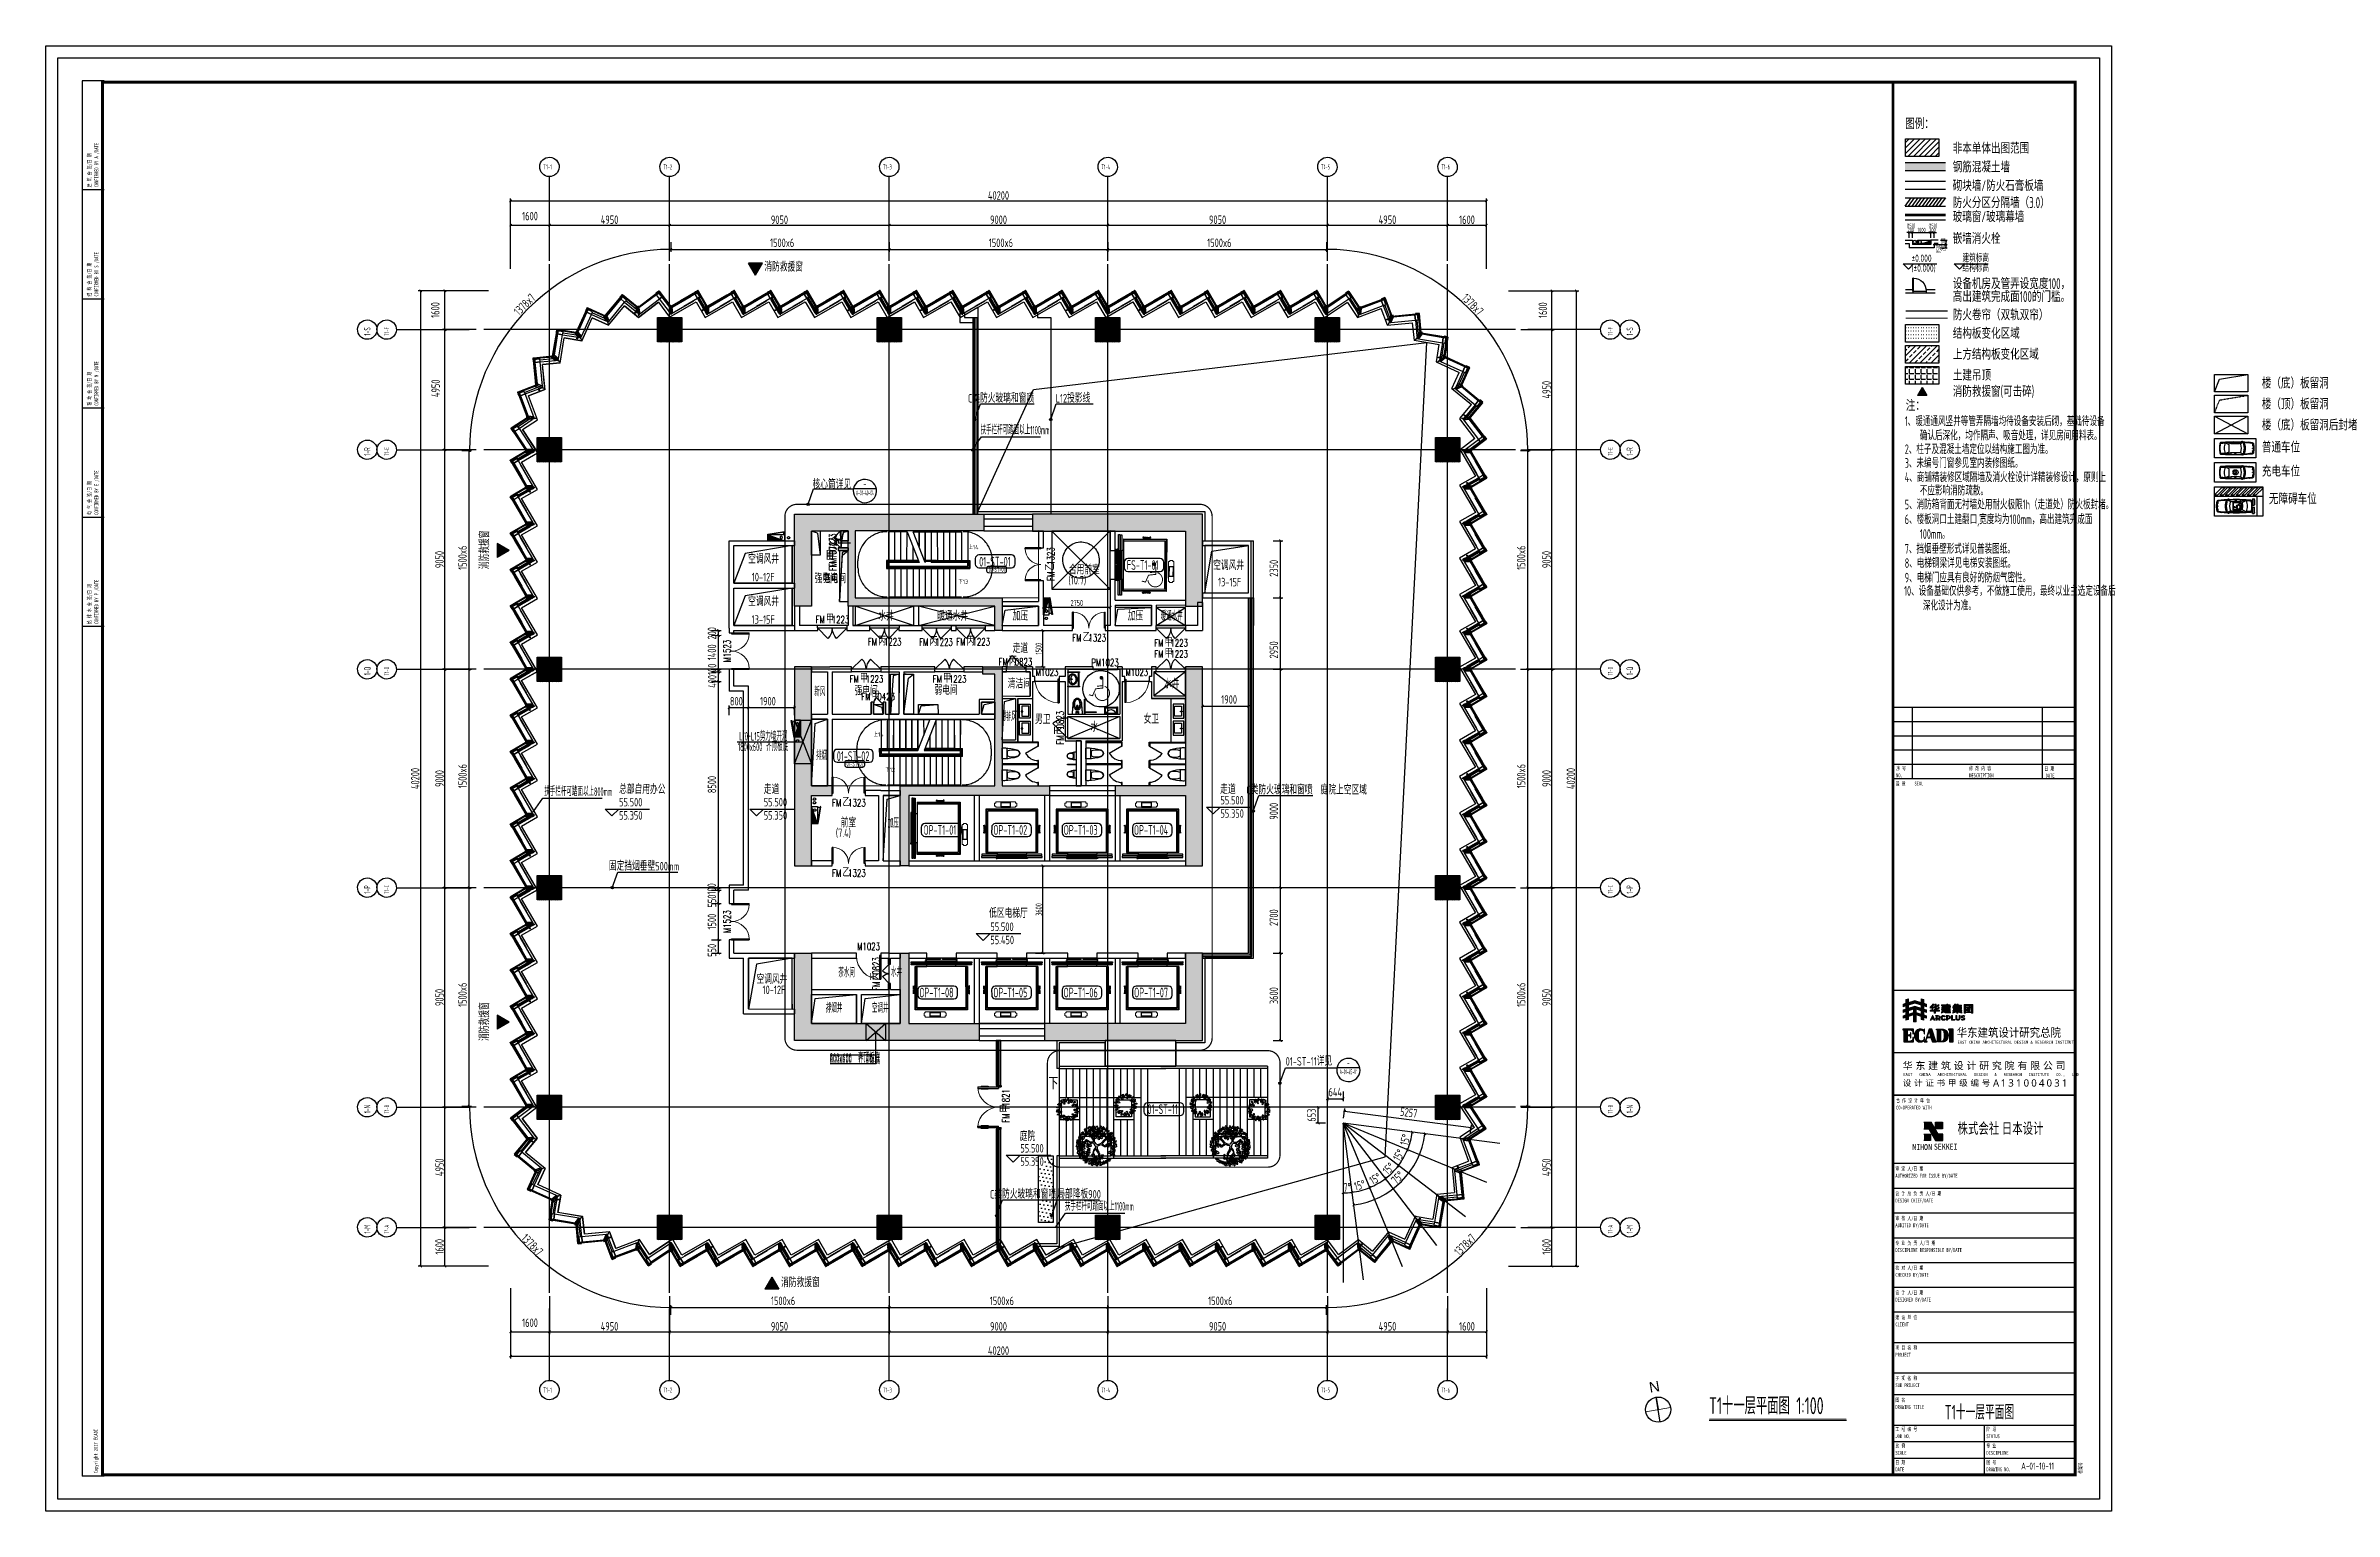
# Paper-space layout '布局1' of a CAD drawing. Extents: x -5 to 938, y -5 to 599.
# The model-space entities are those that its viewports show. They can reach past a viewport. Long polylines and large blocks are cut down to what shows.
import ezdxf
from ezdxf.enums import TextEntityAlignment as Align

# ---------------------------------------------------------------- set-up
doc = ezdxf.new("R2010")
doc.units = 0
doc.header["$LTSCALE"] = 10
doc.header["$MEASUREMENT"] = 0
for name, pattern in [('PX-ST-F11~18-T1$0$CONTINOUS', [0]), ('PX-ST-F11~18-T1$0$DASH', [0.35, 0.25, -0.1]), ('PX-ST-F11~18-T1$0$HIDDEN2', [4.7625, 3.175, -1.5875]), ('TX-COLS-T1-F10~F19$0$HIDDEN', [0.375, 0.25, -0.125]), ('TX-CORE-T1-F10$0$__DASH', [0.35, 0.25, -0.1]), ('TX-CORE-T1-F10$0$CONTINOUS', [0]), ('TX-CORE-T1-F10$0$DASH', [0.35, 0.25, -0.1]), ('TX-CORE-T1-F10$0$T2X-LIFT$0$ACAD_ISO02W100', [15, 12, -3]), ('TX-CORE-T1-F11$0$__DASH', [0.35, 0.25, -0.1]), ('TX-CORE-T1-F11$0$CONTINOUS', [0]), ('TX-CORE-T1-F11$0$DASH', [0.35, 0.25, -0.1]), ('TX-CORE-T1-F11$0$T2X-LIFT$0$ACAD_ISO02W100', [15, 12, -3]), ('TX-GRID-T1$0$TX-GRID-T1$0$DOTE', [2.42, 2, -0.2, 0.02, -0.2]), ('TX-PLAN-T1-DI$0$DASHDOT2', [0.5, 0.25, -0.125, 0, -0.125]), ('TX-PLAN-T1-DI$0$X-01-10-01$0$DASHED', [0.75, 0.5, -0.25]), ('TX-PLAN-T1-F11$0$\\M+1946A\\M+190FC\\M+182CC\\M+18EED\\M+197DE-5', [5.291537, 3.527692, -0.705771, 0.352692, -0.705383]), ('TX-PLAN-T1-F11$0$ACAD_ISO04W100', [30, 24, -3, 0, -3]), ('TX-PLAN-T1-F11$0$ACAD_ISO05W100', [34, 24, -3, 0.5, -3, 0.5, -3]), ('TX-PLAN-T1-F11$0$BROKEN_2', [17.7, 12.5, -2.5, 0.2, -2.5]), ('TX-PLAN-T1-F11$0$CENTER', [2, 1.25, -0.25, 0.25, -0.25]), ('TX-PLAN-T1-F11$0$CENTER-PISA', [11, 6, -2, 1, -2]), ('TX-PLAN-T1-F11$0$CENTER2', [1.125, 0.75, -0.125, 0.125, -0.125]), ('TX-PLAN-T1-F11$0$CONTINOUS', [0]), ('TX-PLAN-T1-F11$0$DASH', [0.35, 0.25, -0.1]), ('TX-PLAN-T1-F11$0$DASHED', [0.75, 0.5, -0.25]), ('TX-PLAN-T1-F11$0$DIVIDE2', [0.625, 0.25, -0.125, 0, -0.125, 0, -0.125]), ('TX-PLAN-T1-F11$0$HIDDEN', [0.375, 0.25, -0.125]), ('TX-PLAN-T1-F11$0$HIDDEN-PISA', [4.5, 2.5, -2]), ('TX-PLAN-T1-F11$0$HIDDEN2', [0.1875, 0.125, -0.0625]), ('TX-PLAN-T1-F11$0$VERDECKT', [9.525, 6.35, -3.175]), ('TX-PLAN-T1-F11$0$X-01-10-01$0$DASHED', [0.75, 0.5, -0.25]), ('图例2-地上$0$aa-gestrichelt', [0.00525, 0.003, -0.00225]), ('图例2-地上$0$DASH', [0.35, 0.25, -0.1]), ('图例2-地上$0$DASHED', [0.75, 0.5, -0.25]), ('图例2-地上$0$DASHED2', [0.375, 0.25, -0.125]), ('图例2-地上$0$HIDDEN2', [4.7625, 3.175, -1.5875])]:
    doc.linetypes.add(name, pattern=pattern)
for name, color, linetype in [('A-TEXT', 4, 'Continuous'), ('C-SHEET-SHBD', 4, 'Continuous'), ('D-FIN', 7, 'Continuous'), ('PX-ST-F11~18-T1$0$A-ANNO-TABL', 73, 'Continuous'), ('PX-ST-F11~18-T1$0$A-STRS', 4, 'Continuous'), ('PX-ST-F11~18-T1$0$A-SYMB-NUMB-50', 4, 'Continuous'), ('PX-ST-F11~18-T1$0$A-SYMB-NUMB-T', 4, 'Continuous'), ('PX-ST-F11~18-T1$0$DIM_SYMB', 3, 'Continuous'), ('PX-ST-F11~18-T1$0$PX-J-PLAN-F1$0$A-SYMB-NAME2', 4, 'Continuous'), ('PX-ST-F11~18-T1$0$PX-J-PLAN-F1$0$A-SYMB-NUMB-T', 10, 'Continuous'), ('PX-ST-F11~18-T1$0$修改', 210, 'PX-ST-F11~18-T1$0$CONTINOUS'), ('TX-COLS-T1-F10~F19$0$0S-COLS', 90, 'TX-COLS-T1-F10~F19$0$HIDDEN'), ('TX-COLS-T1-F10~F19$0$0S-COLS-HATCH', 8, 'Continuous'), ('TX-COLS-T1-F10~F19$0$0S-SCOLS-LINE', 2, 'Continuous'), ('TX-CORE-T1-F10$0$0E-电气提资', 211, 'Continuous'), ('TX-CORE-T1-F10$0$0S-WALL-HATCH', 8, 'Continuous'), ('TX-CORE-T1-F10$0$0S-WALL-LINE', 3, 'Continuous'), ('TX-CORE-T1-F10$0$A-FIXT', 55, 'Continuous'), ('TX-CORE-T1-F10$0$A-SHFT', 161, 'Continuous'), ('TX-CORE-T1-F10$0$A-TEXT', 4, 'Continuous'), ('TX-CORE-T1-F10$0$A-WALL-CONC', 6, 'Continuous'), ('TX-CORE-T1-F10$0$BALCONY', 6, 'Continuous'), ('TX-CORE-T1-F10$0$DOOR_FIRE', 4, 'Continuous'), ('TX-CORE-T1-F10$0$DOOR_FIRE_TEXT', 7, 'Continuous'), ('TX-CORE-T1-F10$0$E_STAIR', 2, 'Continuous'), ('TX-CORE-T1-F10$0$lx-残logo淡显', 1, 'Continuous'), ('TX-CORE-T1-F10$0$PX-J-PLAN-F1$0$A-SYMB-NAME2', 4, 'Continuous'), ('TX-CORE-T1-F10$0$PX-J-PLAN-F1$0$A-SYMB-NUMB-T', 10, 'Continuous'), ('TX-CORE-T1-F10$0$T2X-LIFT$0$CONT_35', 2, 'Continuous'), ('TX-CORE-T1-F10$0$T2X-LIFT$0$DASH_25', 1, 'TX-CORE-T1-F10$0$T2X-LIFT$0$ACAD_ISO02W100'), ('TX-CORE-T1-F10$0$T2X-LIFT$0$DASH_35', 2, 'TX-CORE-T1-F10$0$T2X-LIFT$0$ACAD_ISO02W100'), ('TX-CORE-T1-F10$0$T2X-LIFT$0$DIM_35', 7, 'Continuous'), ('TX-CORE-T1-F10$0$WALL', 9, 'Continuous'), ('TX-CORE-T1-F10$0$WINDOW', 4, 'Continuous'), ('TX-CORE-T1-F10$0$WINDOW_TEXT', 7, 'Continuous'), ('TX-CORE-T1-F10$0$X-PLAN-F24$0$A-FIXT', 55, 'Continuous'), ('TX-CORE-T1-F10$0$X-PLAN-F24$0$A-WALL-BLOK', 7, 'Continuous'), ('TX-CORE-T1-F10$0$X-PLAN-F24$0$洁具', 253, 'Continuous'), ('TX-CORE-T1-F10$0$修改', 210, 'TX-CORE-T1-F10$0$CONTINOUS'), ('TX-CORE-T1-F11$0$0S-WALL-HATCH', 8, 'Continuous'), ('TX-CORE-T1-F11$0$0S-WALL-LINE', 3, 'Continuous'), ('TX-CORE-T1-F11$0$A-FIXT', 55, 'Continuous'), ('TX-CORE-T1-F11$0$A-SHFT', 161, 'Continuous'), ('TX-CORE-T1-F11$0$A-TEXT', 4, 'Continuous'), ('TX-CORE-T1-F11$0$A-WALL-CONC', 6, 'Continuous'), ('TX-CORE-T1-F11$0$BALCONY', 6, 'Continuous'), ('TX-CORE-T1-F11$0$DOOR_FIRE', 4, 'Continuous'), ('TX-CORE-T1-F11$0$DOOR_FIRE_TEXT', 7, 'Continuous'), ('TX-CORE-T1-F11$0$E_STAIR', 2, 'Continuous'), ('TX-CORE-T1-F11$0$lx-残logo淡显', 1, 'Continuous'), ('TX-CORE-T1-F11$0$PX-J-PLAN-F1$0$A-SYMB-NAME2', 4, 'Continuous'), ('TX-CORE-T1-F11$0$PX-J-PLAN-F1$0$A-SYMB-NUMB-T', 10, 'Continuous'), ('TX-CORE-T1-F11$0$T2X-LIFT$0$CONT_35', 2, 'Continuous'), ('TX-CORE-T1-F11$0$T2X-LIFT$0$DASH_25', 1, 'TX-CORE-T1-F11$0$T2X-LIFT$0$ACAD_ISO02W100'), ('TX-CORE-T1-F11$0$T2X-LIFT$0$DASH_35', 2, 'TX-CORE-T1-F11$0$T2X-LIFT$0$ACAD_ISO02W100'), ('TX-CORE-T1-F11$0$T2X-LIFT$0$DIM_35', 7, 'Continuous'), ('TX-CORE-T1-F11$0$WALL', 9, 'Continuous'), ('TX-CORE-T1-F11$0$WINDOW', 4, 'Continuous'), ('TX-CORE-T1-F11$0$WINDOW_TEXT', 7, 'Continuous'), ('TX-CORE-T1-F11$0$X-PLAN-F24$0$A-FIXT', 55, 'Continuous'), ('TX-CORE-T1-F11$0$X-PLAN-F24$0$A-WALL-BLOK', 7, 'Continuous'), ('TX-CORE-T1-F11$0$X-PLAN-F24$0$洁具', 253, 'Continuous'), ('TX-CORE-T1-F11$0$修改', 210, 'TX-CORE-T1-F11$0$CONTINOUS'), ('TX-GRID-T1$0$A-DIMS-100', 1, 'Continuous'), ('TX-GRID-T1$0$TX-GRID-T1$0$DOTE', 1, 'Continuous'), ('TX-GRID-T1$0$TX-GRID-T1$0$G-GRID-DIMS', 3, 'Continuous'), ('TX-GRID-T1$0$TX-GRID-T1$0$G-GRID-IDEN', 7, 'Continuous'), ('TX-GRID-T1$0$TX-GRID-T1$0$PUB_DIM', 3, 'Continuous'), ('TX-PLAN-T1-DI$0$A-DIMS-100', 1, 'Continuous'), ('TX-PLAN-T1-DI$0$X-01-10-01$0$A-SYMB-BUBB', 3, 'TX-PLAN-T1-DI$0$X-01-10-01$0$DASHED'), ('TX-PLAN-T1-F11$0$01', 1, 'Continuous'), ('TX-PLAN-T1-F11$0$025-CENTER', 2, 'TX-PLAN-T1-F11$0$CENTER'), ('TX-PLAN-T1-F11$0$025-CONT', 2, 'Continuous'), ('TX-PLAN-T1-F11$0$025-DASHED', 2, 'TX-PLAN-T1-F11$0$DASHED'), ('TX-PLAN-T1-F11$0$035-CONT', 6, 'Continuous'), ('TX-PLAN-T1-F11$0$0P-FE-FH-V（消火栓消防管立管）', 3, 'Continuous'), ('TX-PLAN-T1-F11$0$0P-FE-HY（消火栓）', 1, 'Continuous'), ('TX-PLAN-T1-F11$0$A-DIMS-100', 1, 'Continuous'), ('TX-PLAN-T1-F11$0$A-DIMS-150', 1, 'Continuous'), ('TX-PLAN-T1-F11$0$A-FIRE', 1, 'Continuous'), ('TX-PLAN-T1-F11$0$A-GLAZ', 4, 'Continuous'), ('TX-PLAN-T1-F11$0$A-SHFT', 161, 'Continuous'), ('TX-PLAN-T1-F11$0$AXIS', 3, 'Continuous'), ('TX-PLAN-T1-F11$0$CW', 4, 'Continuous'), ('TX-PLAN-T1-F11$0$DH_VERDECKT', 6, 'TX-PLAN-T1-F11$0$VERDECKT'), ('TX-PLAN-T1-F11$0$DIM_LEAD', 3, 'Continuous'), ('TX-PLAN-T1-F11$0$DIM_SYMB', 3, 'Continuous'), ('TX-PLAN-T1-F11$0$DOOR_FIRE', 4, 'Continuous'), ('TX-PLAN-T1-F11$0$DOOR_FIRE_TEXT', 7, 'Continuous'), ('TX-PLAN-T1-F11$0$EPDM', 1, 'Continuous'), ('TX-PLAN-T1-F11$0$F-Alum', 4, 'Continuous'), ('TX-PLAN-T1-F11$0$F-Bolt', 32, 'Continuous'), ('TX-PLAN-T1-F11$0$F-center', 6, 'TX-PLAN-T1-F11$0$ACAD_ISO04W100'), ('TX-PLAN-T1-F11$0$F-concrete', 7, 'Continuous'), ('TX-PLAN-T1-F11$0$F-dashed line', 8, 'TX-PLAN-T1-F11$0$DASHED'), ('TX-PLAN-T1-F11$0$F-dim', 1, 'Continuous'), ('TX-PLAN-T1-F11$0$F-Gaskets', 8, 'Continuous'), ('TX-PLAN-T1-F11$0$F-Glass', 5, 'Continuous'), ('TX-PLAN-T1-F11$0$F-Glazing', 8, 'Continuous'), ('TX-PLAN-T1-F11$0$F-Misc', 1, 'Continuous'), ('TX-PLAN-T1-F11$0$F-seslants', 8, 'Continuous'), ('TX-PLAN-T1-F11$0$F-seslants @ 1', 8, 'Continuous'), ('TX-PLAN-T1-F11$0$F_MISC', 8, 'Continuous'), ('TX-PLAN-T1-F11$0$FITTINGS', 7, 'Continuous'), ('TX-PLAN-T1-F11$0$G-LINE2', 2, 'Continuous'), ('TX-PLAN-T1-F11$0$G-VOID', 5, 'TX-PLAN-T1-F11$0$\\M+1946A\\M+190FC\\M+182CC\\M+18EED\\M+197DE-5'), ('TX-PLAN-T1-F11$0$GLAZING', 8, 'Continuous'), ('TX-PLAN-T1-F11$0$Grid', 4, 'TX-PLAN-T1-F11$0$CENTER2'), ('TX-PLAN-T1-F11$0$HAT', 155, 'Continuous'), ('TX-PLAN-T1-F11$0$Hatch', 8, 'Continuous'), ('TX-PLAN-T1-F11$0$Hatch @ 1', 8, 'Continuous'), ('TX-PLAN-T1-F11$0$Hatch @ 1 VP1', 8, 'Continuous'), ('TX-PLAN-T1-F11$0$Hatch @ 1 VPModel', 8, 'Continuous'), ('TX-PLAN-T1-F11$0$INSUL', 173, 'Continuous'), ('TX-PLAN-T1-F11$0$NS-Archi-Stair-01', 4, 'Continuous'), ('TX-PLAN-T1-F11$0$PJ', 4, 'Continuous'), ('TX-PLAN-T1-F11$0$PUB_TEXT', 7, 'Continuous'), ('TX-PLAN-T1-F11$0$PX-J-PLAN-F1$0$A-SYMB-NAME2', 4, 'Continuous'), ('TX-PLAN-T1-F11$0$PX-J-PLAN-F1$0$A-SYMB-NUMB-T', 10, 'Continuous'), ('TX-PLAN-T1-F11$0$REDLINE', 1, 'TX-PLAN-T1-F11$0$ACAD_ISO05W100'), ('TX-PLAN-T1-F11$0$TC', 4, 'Continuous'), ('TX-PLAN-T1-F11$0$TREE', 74, 'Continuous'), ('TX-PLAN-T1-F11$0$WALL', 9, 'Continuous'), ('TX-PLAN-T1-F11$0$WALL-MOVE', 6, 'Continuous'), ('TX-PLAN-T1-F11$0$WINDOW', 4, 'Continuous'), ('TX-PLAN-T1-F11$0$WINDOW_TEXT', 7, 'Continuous'), ('TX-PLAN-T1-F11$0$X-01-10-01$0$A-SYMB-BUBB', 3, 'TX-PLAN-T1-F11$0$X-01-10-01$0$DASHED'), ('TX-PLAN-T1-F11$0$X-01-10-02$0$A-SYMB-NUMB-150', 4, 'Continuous'), ('TX-PLAN-T1-F11$0$X-01-10-02$0$A-SYMB-NUMB-T', 10, 'Continuous'), ('TX-PLAN-T1-F11$0$X-01-10-02$0$A-SYMB-STRS', 1, 'Continuous'), ('TX-PLAN-T1-F11$0$X-01-10-04$0$A-SYMB-150', 4, 'Continuous'), ('TX-PLAN-T1-F11$0$X-01-10-05$0$A-HATH-GRAY', 8, 'Continuous'), ('TX-PLAN-T1-F11$0$中心线', 1, 'TX-PLAN-T1-F11$0$CENTER2'), ('TX-PLAN-T1-F11$0$虚线', 8, 'TX-PLAN-T1-F11$0$HIDDEN'), ('TX-PLAN-T1-F11$0$螺栓钉类', 241, 'Continuous'), ('图例2-地上$0$A-DETL-MECH', 223, 'Continuous'), ('图例2-地上$0$A-DETL-PATT', 1, 'Continuous'), ('图例2-地上$0$A-DIMS-100', 1, 'Continuous'), ('图例2-地上$0$A-DOOR', 32, 'Continuous'), ('图例2-地上$0$A-DOOR-ROLL', 2, '图例2-地上$0$DASHED2'), ('图例2-地上$0$A-HATH-GRAY', 8, 'Continuous'), ('图例2-地上$0$A-HOLE', 2, 'Continuous'), ('图例2-地上$0$A-SITE-STREET LANE', 251, '图例2-地上$0$HIDDEN2'), ('图例2-地上$0$A-STRS', 50, 'Continuous'), ('图例2-地上$0$A-SYMB', 4, 'Continuous'), ('图例2-地上$0$A-TEXT', 4, 'Continuous'), ('图例2-地上$0$A-WALL', 7, 'Continuous'), ('图例2-地上$0$A-WALL-BLOK', 7, 'Continuous'), ('图例2-地上$0$A-WALL-CONC', 6, 'Continuous'), ('图例2-地上$0$A-WALL-CONC-H', 8, 'Continuous'), ('图例2-地上$0$A-WIND', 135, 'Continuous'), ('图例2-地上$0$建-符号-空', 35, 'Continuous'), ('土建2018EcadiA1(方案联合图框)$0$2017_11-sheet-L1$0$C-SHET-TTLB', 11, 'Continuous'), ('土建2018EcadiA1(方案联合图框)$0$2017_11-sheet-L2$0$2017_11-sheet-L2$0$C-SHET-TTLB', 11, 'Continuous'), ('土建2018EcadiA1(方案联合图框)$0$2017_11-sheet-LOGO$0$C-SHET-TTLB', 11, 'Continuous'), ('土建2018EcadiA1(方案联合图框)$0$2017_11-sheet-R$0$C-SHET-TTLB', 11, 'Continuous'), ('土建2018EcadiA1(方案联合图框)$0$2017_11-sheet-R2$0$C-SHET-TTLB', 11, 'Continuous'), ('土建2018EcadiA1(方案联合图框)$0$C-SHET-TTLB', 11, 'Continuous'), ('文字', 7, 'Continuous')]:
    doc.layers.add(name, color=color, linetype=linetype)
for name, color, linetype, lineweight in [('G-LINE1', 1, 'Continuous', 9), ('PX-ST-F11~18-T1$0$A-STRS-HDDN', 5, 'PX-ST-F11~18-T1$0$HIDDEN2', 15), ('TX-CORE-T1-F10$0$X-PLAN-F24$0$P-SANR-FIXT', 7, 'Continuous', 13), ('TX-CORE-T1-F11$0$X-PLAN-F24$0$P-SANR-FIXT', 7, 'Continuous', 13), ('TX-PLAN-T1-F11$0$0M-D-FIR-挡烟垂壁', 140, 'TX-PLAN-T1-F11$0$DASHED', 9), ('TX-PLAN-T1-F11$0$_EDO-ALUMINIUM-SECTION', 90, 'Continuous', 30), ('TX-PLAN-T1-F11$0$A-ANNO-SYMB', 7, 'Continuous', 25), ('TX-PLAN-T1-F11$0$ARUP_FS_FH', 4, 'Continuous', 25), ('TX-PLAN-T1-F11$0$Stainless_Steel-Elevation', 34, 'Continuous', 25), ('TX-PLAN-T1-F11$0$Xref- ELE$0$Hatch', 9, 'Continuous', 13), ('TX-PLAN-T1-F11$0$Xref- ELE$0$Hatch @ 1 VP1', 9, 'Continuous', 13), ('TX-PLAN-T1-F11$0$Xref- ELE$0$Hatch @ 1 VPModel', 9, 'Continuous', 13), ('TX-PLAN-T1-F11$0$幕墙线', 114, 'Continuous', 30), ('TX-PLAN-T1-F11$0$板边线', 36, 'Continuous', 30)]:
    doc.layers.add(name, color=color, linetype=linetype, lineweight=lineweight)
doc.layers.add('PUB_WINDW', color=7, linetype='Continuous', plot=False)
doc.layers.add('TX-COLS-T1-F10~F19$0$0-COLS-定位用', color=21, linetype='Continuous', plot=False)
doc.styles.add('PX-ST-F11~18-T1$0$PX-J-PLAN-F1$0$XD2008', font='xd-hzs.shx', dxfattribs={"width": 0.7, "bigfont": 'xd-hztxt.shx'})
doc.styles.add('PX-ST-F11~18-T1$0$Standard', font='gbenor.shx', dxfattribs={"bigfont": 'gbcbig.shx'})
doc.styles.add('PX-ST-F11~18-T1$0$XD2008', font='xd-hzs.shx', dxfattribs={"width": 0.7, "bigfont": 'xd-hztxt.shx'})
doc.styles.get("Standard").update_dxf_attribs({"font": 'gbenor.shx', "bigfont": 'gbcbig.shx'})
doc.styles.add('TX-CORE-T1-F10$0$_TCH_WINDOW', font='SIMPLEX', dxfattribs={"height": 3.5, "bigfont": 'GBCBIG'})
doc.styles.add('TX-CORE-T1-F10$0$PX-J-PLAN-F1$0$XD2008', font='xd-hzs.shx', dxfattribs={"width": 0.7, "bigfont": 'xd-hztxt.shx'})
doc.styles.add('TX-CORE-T1-F10$0$T2X-CORE-1F$0$XD2008', font='xd-hzs.shx', dxfattribs={"width": 0.7, "bigfont": 'xd-hztxt.shx'})
doc.styles.add('TX-CORE-T1-F11$0$_TCH_WINDOW', font='SIMPLEX', dxfattribs={"height": 3.5, "bigfont": 'GBCBIG'})
doc.styles.add('TX-CORE-T1-F11$0$PX-J-PLAN-F1$0$XD2008', font='xd-hzs.shx', dxfattribs={"width": 0.7, "bigfont": 'xd-hztxt.shx'})
doc.styles.add('TX-CORE-T1-F11$0$T2X-CORE-1F$0$XD2008', font='xd-hzs.shx', dxfattribs={"width": 0.7, "bigfont": 'xd-hztxt.shx'})
doc.styles.add('TX-GRID-T1$0$XD2008', font='xd-hzs.shx', dxfattribs={"width": 0.7, "bigfont": 'xd-hztxt.shx'})
doc.styles.add('TX-GRID-T1$0$XD2008_T3', font='xd-hzs.shx', dxfattribs={"width": 0.7, "bigfont": 'xd-hztxt.shx'})
doc.styles.add('TX-PLAN-T1-DI$0$XD2008', font='xd-hzs.shx', dxfattribs={"width": 0.7, "bigfont": 'xd-hztxt.shx'})
doc.styles.add('TX-PLAN-T1-F11$0$_TCH_DIM', font='SIMPLEX', dxfattribs={"bigfont": 'GBCBIG'})
doc.styles.add('TX-PLAN-T1-F11$0$_TCH_WINDOW', font='SIMPLEX', dxfattribs={"height": 3.5, "bigfont": 'GBCBIG'})
doc.styles.add('TX-PLAN-T1-F11$0$OAP-Chinese-S', font='DIM', dxfattribs={"width": 0.8, "bigfont": 'GBCBIG'})
doc.styles.add('TX-PLAN-T1-F11$0$PX-J-PLAN-F1$0$XD2008', font='xd-hzs.shx', dxfattribs={"width": 0.7, "bigfont": 'xd-hztxt.shx'})
doc.styles.add('TX-PLAN-T1-F11$0$Standard', font='txt')
doc.styles.add('TX-PLAN-T1-F11$0$X-01-10-02$0$XD2008', font='xd-hzs.shx', dxfattribs={"width": 0.7, "bigfont": 'xd-hztxt.shx'})
doc.styles.add('TX-PLAN-T1-F11$0$X-01-10-04$0$XD2008', font='xd-hzs.shx', dxfattribs={"width": 0.7, "bigfont": 'xd-hztxt.shx'})
doc.styles.add('TX-PLAN-T1-F11$0$XD2008', font='xd-hzs.shx', dxfattribs={"width": 0.7, "bigfont": 'xd-hztxt.shx'})
doc.styles.add('TX-PLAN-T1-F11$0$XD2008_T3', font='xd-hzs.shx', dxfattribs={"width": 0.7, "bigfont": 'xd-hztxt.shx'})
doc.styles.add('XD2008', font='xd-hzs.shx', dxfattribs={"width": 0.7, "bigfont": 'xd-hztxt.shx'})
doc.styles.add('图例2-地上$0$XD2008', font='xd-hzs.shx', dxfattribs={"width": 0.7, "bigfont": 'xd-hztxt.shx'})
doc.styles.add('土建2018EcadiA1(方案联合图框)$0$2017_11-sheet-L1$0$SHEET-ECADI', font='', dxfattribs={"width": 0.7})
doc.styles.add('土建2018EcadiA1(方案联合图框)$0$2017_11-sheet-L2$0$2017_11-sheet-L2$0$SHEET-ECADI', font='', dxfattribs={"width": 0.7})
doc.styles.add('土建2018EcadiA1(方案联合图框)$0$2017_11-sheet-LOGO$0$微软雅黑L', font='')
doc.styles.add('土建2018EcadiA1(方案联合图框)$0$2017_11-sheet-LOGO$0$黑体', font='')
doc.styles.add('土建2018EcadiA1(方案联合图框)$0$2017_11-sheet-R$0$SHEET-ECADI', font='', dxfattribs={"width": 0.7})
doc.styles.add('土建2018EcadiA1(方案联合图框)$0$2017_11-sheet-R2$0$SHEET-ECADI', font='', dxfattribs={"width": 0.7})
doc.styles.add('土建2018EcadiA1(方案联合图框)$0$NS_T_G03', font='')
doc.styles.add('土建2018EcadiA1(方案联合图框)$0$SIMHEI', font='', dxfattribs={"width": 0.7})
doc.styles.get('土建2018EcadiA1(方案联合图框)$0$2017_11-sheet-L1$0$SHEET-ECADI').set_extended_font_data('SimHei')
doc.styles.get('土建2018EcadiA1(方案联合图框)$0$2017_11-sheet-L2$0$2017_11-sheet-L2$0$SHEET-ECADI').set_extended_font_data('SimHei')
doc.styles.get('土建2018EcadiA1(方案联合图框)$0$2017_11-sheet-LOGO$0$微软雅黑L').set_extended_font_data('Microsoft YaHei Light')
doc.styles.get('土建2018EcadiA1(方案联合图框)$0$2017_11-sheet-LOGO$0$黑体').set_extended_font_data('SimHei')
doc.styles.get('土建2018EcadiA1(方案联合图框)$0$2017_11-sheet-R$0$SHEET-ECADI').set_extended_font_data('SimHei')
doc.styles.get('土建2018EcadiA1(方案联合图框)$0$2017_11-sheet-R2$0$SHEET-ECADI').set_extended_font_data('SimHei')
doc.styles.get('土建2018EcadiA1(方案联合图框)$0$NS_T_G03').set_extended_font_data('SimHei')
doc.styles.get('土建2018EcadiA1(方案联合图框)$0$SIMHEI').set_extended_font_data('Microsoft YaHei')
doc.dimstyles.new('TX-GRID-T1$0$XD100$0', dxfattribs={"dimscale": 100, "dimtxt": 3.5, "dimasz": 1, "dimexe": 1, "dimexo": 2, "dimgap": 0.5, "dimtad": 1, "dimdec": 0, "dimdsep": 46, "dimtxsty": 'TX-GRID-T1$0$XD2008', "dimblk1": 'TX-GRID-T1$0$_ArchTick', "dimblk2": 'TX-GRID-T1$0$_ArchTick', "dimsah": 1, "dimcen": 2.5, "dimclrt": 4, "dimaunit": 1, "dimadec": 0, "dimazin": 0, "dimtfac": 1, "dimtdec": 0, "dimtix": 1, "dimtmove": 2, "dimatfit": 3, "dimfxl": 0, "dimtolj": 1, "dimtzin": 0, "dimarcsym": 0})
doc.dimstyles.new('TX-PLAN-T1-DI$0$XD100', dxfattribs={"dimscale": 100, "dimtxt": 3.5, "dimasz": 1.5, "dimexe": 1, "dimexo": 2, "dimgap": 0.5, "dimtad": 1, "dimdec": 0, "dimdsep": 46, "dimtxsty": 'TX-PLAN-T1-DI$0$XD2008', "dimcen": 2.5, "dimclrt": 4, "dimaunit": 1, "dimadec": 0, "dimazin": 0, "dimtfac": 1, "dimtdec": 0, "dimtix": 1, "dimtmove": 2, "dimatfit": 3, "dimfxl": 0, "dimtolj": 1, "dimtzin": 0, "dimarcsym": 0})
doc.dimstyles.new('TX-PLAN-T1-DI$0$XD100$0', dxfattribs={"dimscale": 100, "dimtxt": 3.5, "dimasz": 1, "dimexe": 1, "dimexo": 2, "dimgap": 0.5, "dimtad": 1, "dimdec": 0, "dimdsep": 46, "dimtxsty": 'TX-PLAN-T1-DI$0$XD2008', "dimblk1": 'TX-PLAN-T1-DI$0$_ArchTick', "dimblk2": 'TX-PLAN-T1-DI$0$_ArchTick', "dimsah": 1, "dimcen": 2.5, "dimclrt": 4, "dimaunit": 1, "dimadec": 0, "dimazin": 0, "dimtfac": 1, "dimtdec": 0, "dimtix": 1, "dimtmove": 2, "dimatfit": 3, "dimfxl": 0, "dimtolj": 1, "dimtzin": 0, "dimarcsym": 0})
doc.dimstyles.new('TX-PLAN-T1-F11$0$XD100$0', dxfattribs={"dimscale": 100, "dimtxt": 3.5, "dimasz": 1, "dimexe": 1, "dimexo": 2, "dimgap": 0.5, "dimtad": 1, "dimdec": 0, "dimdsep": 46, "dimtxsty": 'TX-PLAN-T1-F11$0$XD2008', "dimblk1": 'TX-PLAN-T1-F11$0$_ArchTick', "dimblk2": 'TX-PLAN-T1-F11$0$_ArchTick', "dimsah": 1, "dimcen": 2.5, "dimclrt": 4, "dimaunit": 1, "dimadec": 0, "dimazin": 0, "dimtfac": 1, "dimtdec": 0, "dimtix": 1, "dimtmove": 2, "dimatfit": 3, "dimfxl": 0, "dimtolj": 1, "dimtzin": 0, "dimarcsym": 0})
doc.dimstyles.new('TX-PLAN-T1-F11$0$XD300$0&&100', dxfattribs={"dimtxt": 250, "dimasz": 100, "dimexe": 100, "dimexo": 200, "dimgap": 50, "dimtad": 1, "dimdec": 0, "dimzin": 0, "dimdsep": 46, "dimtxsty": 'TX-PLAN-T1-F11$0$XD2008_T3', "dimblk": 'TX-PLAN-T1-F11$0$_ArchTick', "dimcen": 0.09, "dimclrt": 4, "dimazin": 2, "dimtfac": 1, "dimtdec": 0, "dimtix": 1, "dimtmove": 2, "dimatfit": 3, "dimfxl": 0, "dimtolj": 1, "dimtzin": 0, "dimarcsym": 0})
doc.dimstyles.new('图例2-地上$0$XD100$0', dxfattribs={"dimscale": 100, "dimtxt": 3.5, "dimasz": 2, "dimexe": 1, "dimexo": 2, "dimgap": 0.5, "dimtad": 1, "dimdec": 0, "dimdsep": 46, "dimtxsty": '图例2-地上$0$XD2008', "dimblk1": '图例2-地上$0$_ArchTick', "dimblk2": '图例2-地上$0$_ArchTick', "dimsah": 1, "dimcen": 2.5, "dimclrt": 4, "dimaunit": 1, "dimadec": 0, "dimazin": 0, "dimtfac": 1, "dimtdec": 0, "dimtix": 1, "dimtmove": 0, "dimatfit": 3, "dimfxl": 0, "dimtolj": 1, "dimtzin": 0, "dimarcsym": 0})
pattern_1 = [(0, (51659.1501, 73373.31156), (0, 0.649519053), [0.375, -0.75]), (120, (51659.1501, 73373.31156), (-0.5625, -0.3247595264), [0.375, -0.75]), (60, (51659.5251, 73373.31156), (-0.5625, 0.3247595264), [0.375, -0.75])]
pattern_2 = [(45, (51659.1501, 73373.31156), (0.3314563037, 1.21533978), [1.5625, -0.3125, 0, -0.3125])]
pattern_3 = [(0, (41571.4629, 2291.4218), (1.42875, 0.824889), [0.9525, -1.905]), (120, (41571.4629, 2291.4218), (-1.42874983, 0.824889296), [0.9525, -1.905]), (60, (41571.4629, 2291.4218), (1.7e-07, 1.649778296), [-1.905, 0.9525])]
pattern_4 = [(45, (41571.4629, 2291.4218), (-1.122532015, 1.122532015), []), (135, (41571.4629, 2291.4218), (-1.122532015, -1.122532015), [])]
pattern_5 = [(45, (41571.4629, 2291.4218), (-1.122532015, 1.122532015), [])]
pattern_6 = [(45, (41571.4629, 2291.4218), (-1.122532015, 1.122532015), [])]
pattern_7 = [(45, (41571.4629, 2291.4218), (-1.122532015, 1.122532015), [])]
pattern_8 = [(75.016, (3490.5444, 60834.2284), (-1.20749758, 0.323186622), []), (165.016, (3490.5444, 60834.2284), (-0.323186622, -1.20749758), [])]
pattern_9 = [(90, (-9.9, 423.83), (-6, 4e-16), []), (90, (-9.15, 423.83), (-6, 4e-16), []), (90, (-8.4, 423.83), (-6, 4e-16), []), (90, (-6.15, 423.83), (-6, 4e-16), [])]
pattern_10 = [(30.016, (7246.2216, 83575.3152), (-1.37566501, 2.381185795), [2, -0.75]), (120.016, (7246.2216, 83575.3152), (-2.381185795, -1.37566501), [2, -0.75])]
pattern_11 = [(45, (51659.1501, 73373.3116), (0.662912607, 2.43067956), [3.125, -0.625, 0, -0.625])]
pattern_12 = [(30.016, (7246.2216, 83575.3152), (-1.37566501, 2.381185795), [2, -0.75]), (120.016, (7246.2216, 83575.3152), (-2.381185795, -1.37566501), [2, -0.75])]
pattern_13 = [(4e-08, (-342.3435, 2495.8249), (-5e-10, 0.75), []), (90, (-342.3435, 2495.8249), (-0.75, -5e-10), [])]
pattern_14 = [(75.016, (4991.4407, 60834.7197), (-1.20749758, 0.323186622), []), (165.016, (4991.4407, 60834.7197), (-0.323186622, -1.20749758), [])]
pattern_15 = [(45, (53159.1501, 73373.3116), (0.662912607, 2.43067956), [3.125, -0.625, 0, -0.625])]
pattern_16 = [(0, (53159.15, 73373.3116), (0, 2.16506351), [1.25, -2.5]), (120, (53159.15, 73373.3116), (-1.875, -1.082531755), [1.25, -2.5]), (60, (53160.4, 73373.3116), (-1.875, 1.082531755), [1.25, -2.5])]
pattern_17 = [(45, (-100.2353, -120.7), (-1.06066, 1.06066), []), (135, (-100.2353, -120.7), (-1.06066, -1.06066), [])]

psp = doc.layouts.new('布局1')

# ---------------------------------------------------------------- texts
at = {"layer": 'A-TEXT', "style": 'XD2008', "width": 0.7}
psp.add_text('A-01-10-11', height=2.88, dxfattribs=at).set_placement((815.57, 13.62), align=Align.MIDDLE_CENTER)
at = {"layer": 'C-SHEET-SHBD', "color": 4, "style": 'XD2008', "width": 0.7}
psp.add_text('T1十一层平面图', height=6, dxfattribs=at).set_placement((777.32, 32.83))
at = {"layer": '文字', "color": 4, "style": 'XD2008', "width": 0.7}
psp.add_text('T1十一层平面图 1:100', height=7, dxfattribs=at).set_placement((680.19, 34.99))

msp = doc.modelspace()

# ---------------------------------------------------------------- blocks, each defined once
blk = doc.blocks.new('土建2018EcadiA1(方案联合图框)$0$2017_11-sheet-LOGO', base_point=(415.29, 161.49))
at = {"layer": '土建2018EcadiA1(方案联合图框)$0$2017_11-sheet-LOGO$0$C-SHET-TTLB'}
h = blk.add_hatch(color=256, dxfattribs=at)
h.dxf.hatch_style = 2
h.paths.add_polyline_path([(353.75, 197.92), (353.75, 198.98), (352.65, 199.34), (352.65, 200.92), (351.64, 201.25), (351.64, 199.67), (349, 200.53), (346.36, 199.67), (346.36, 201.25), (345.35, 200.92), (345.35, 199.34), (344.24, 198.98), (344.24, 197.92), (345.35, 198.28), (345.35, 196.97), (344.24, 196.61), (344.24, 195.55), (345.35, 195.91), (345.35, 194.6), (344.24, 194.24), (344.24, 193.18), (345.35, 193.54), (345.35, 192.33), (346.36, 192.66), (346.36, 193.86), (348.49, 194.56), (348.49, 191.73), (349.5, 191.73), (349.5, 194.56), (351.64, 193.86), (351.64, 192.66), (352.65, 192.33), (352.65, 193.54), (353.75, 193.18), (353.75, 194.24), (352.65, 194.6), (352.65, 195.91), (353.75, 195.55), (353.75, 196.61), (352.65, 196.97), (352.65, 198.28)])
h.paths.add_polyline_path([(346.36, 194.93), (346.36, 196.24), (348.49, 196.93), (348.49, 195.62)])
h.paths.add_polyline_path([(351.64, 194.93), (349.5, 195.62), (349.5, 196.93), (351.64, 196.24)])
h.paths.add_polyline_path([(351.64, 197.3), (349, 198.16), (346.36, 197.3), (346.36, 198.61), (349, 199.47), (349, 199.46), (351.64, 198.61)])
h = blk.add_hatch(color=256, dxfattribs=at)
h.dxf.hatch_style = 2
edge = h.paths.add_edge_path()
edge.add_spline(control_points=[(355.33, 197.36), (355.33, 197.36), (355.33, 197.88), (355.33, 197.88), (355.75, 198.16), (356.1, 198.48), (356.36, 198.94), (356.36, 198.94), (356.88, 198.94), (356.88, 198.94), (356.76, 198.72), (356.54, 198.39), (356.39, 198.23), (356.39, 198.23), (356.39, 196.92), (356.39, 196.92), (356.39, 196.92), (355.94, 196.92), (355.94, 196.92), (355.94, 196.92), (355.94, 197.77), (355.94, 197.77), (355.8, 197.64), (355.56, 197.48), (355.33, 197.36)], knot_values=[0, 0, 0, 0, 1, 1, 1, 2, 2, 2, 3, 3, 3, 4, 4, 4, 5, 5, 5, 6, 6, 6, 7, 7, 7, 8, 8, 8, 8], degree=3, periodic=0)
h.paths.add_polyline_path([(355.28, 196.07), (355.28, 196.51), (356.97, 196.51), (356.97, 196.84), (357.46, 196.84), (357.46, 196.51), (359.14, 196.51), (359.14, 196.07), (357.46, 196.07), (357.46, 195.35), (356.97, 195.35), (356.97, 196.07)])
edge = h.paths.add_edge_path()
edge.add_spline(control_points=[(356.57, 197.36), (356.57, 197.36), (356.57, 197.78), (356.57, 197.78), (356.83, 197.86), (357.02, 197.93), (357.25, 198.03), (357.25, 198.03), (357.25, 198.94), (357.25, 198.94), (357.25, 198.94), (357.72, 198.94), (357.72, 198.94), (357.72, 198.94), (357.72, 198.22), (357.72, 198.22), (358.08, 198.38), (358.56, 198.63), (358.87, 198.83), (358.87, 198.83), (358.87, 198.35), (358.87, 198.35), (358.46, 198.1), (358.16, 197.96), (357.72, 197.77), (357.72, 197.77), (357.72, 197.59), (357.72, 197.59), (357.72, 197.42), (357.8, 197.36), (357.99, 197.36), (357.99, 197.36), (358.3, 197.36), (358.3, 197.36), (358.46, 197.36), (358.58, 197.42), (358.58, 197.56), (358.58, 197.67), (358.58, 197.82), (358.58, 197.82), (358.58, 197.82), (358.98, 197.82), (358.98, 197.82), (358.98, 197.82), (358.98, 197.58), (358.98, 197.42), (358.98, 197.11), (358.68, 196.96), (358.39, 196.96), (358.39, 196.96), (357.8, 196.96), (357.8, 196.96), (357.45, 196.96), (357.25, 197.11), (357.25, 197.5), (357.25, 197.5), (357.25, 197.58), (357.25, 197.58), (357.18, 197.55), (356.64, 197.38), (356.57, 197.36)], knot_values=[0, 0, 0, 0, 1, 1, 1, 2, 2, 2, 3, 3, 3, 4, 4, 4, 5, 5, 5, 6, 6, 6, 7, 7, 7, 8, 8, 8, 9, 9, 9, 10, 10, 10, 11, 11, 11, 12, 12, 12, 13, 13, 13, 14, 14, 14, 15, 15, 15, 16, 16, 16, 17, 17, 17, 18, 18, 18, 19, 19, 19, 20, 20, 20, 20], degree=3, periodic=0)
h = blk.add_hatch(color=256, dxfattribs=at)
h.dxf.hatch_style = 2
edge = h.paths.add_edge_path()
edge.add_spline(control_points=[(361.21, 197.82), (361.21, 197.82), (361.21, 198.17), (361.21, 198.17), (361.21, 198.17), (362.11, 198.17), (362.11, 198.17), (362.11, 198.17), (362.11, 198.38), (362.11, 198.38), (362.11, 198.38), (361.35, 198.38), (361.35, 198.38), (361.35, 198.38), (361.35, 198.7), (361.35, 198.7), (361.35, 198.7), (362.11, 198.7), (362.11, 198.7), (362.11, 198.7), (362.11, 198.98), (362.11, 198.98), (362.11, 198.98), (362.54, 198.98), (362.54, 198.98), (362.54, 198.98), (362.54, 198.7), (362.54, 198.7), (362.54, 198.7), (363.58, 198.7), (363.58, 198.7), (363.58, 198.7), (363.58, 198.17), (363.58, 198.17), (363.58, 198.17), (363.72, 198.17), (363.72, 198.17), (363.72, 198.17), (363.72, 197.82), (363.72, 197.82), (363.72, 197.82), (363.58, 197.82), (363.58, 197.82), (363.58, 197.82), (363.58, 197.28), (363.58, 197.28), (363.58, 197.28), (362.54, 197.28), (362.54, 197.28), (362.54, 197.28), (362.54, 197.05), (362.54, 197.05), (362.54, 197.05), (363.58, 197.05), (363.58, 197.05), (363.58, 197.05), (363.58, 196.7), (363.58, 196.7), (363.58, 196.7), (362.54, 196.7), (362.54, 196.7), (362.54, 196.7), (362.54, 196.47), (362.54, 196.47), (362.54, 196.47), (363.58, 196.47), (363.58, 196.47), (363.58, 196.47), (363.58, 196.14), (363.58, 196.14), (363.58, 196.14), (362.54, 196.14), (362.54, 196.14), (362.54, 196.14), (362.54, 195.82), (362.54, 195.82), (362.54, 195.82), (363.72, 195.82), (363.72, 195.82), (363.72, 195.82), (363.72, 195.45), (363.72, 195.45), (363.72, 195.45), (361.95, 195.45), (361.95, 195.45), (361.33, 195.45), (360.87, 195.58), (360.64, 195.81), (360.45, 195.63), (360.19, 195.43), (360.04, 195.35), (360.04, 195.35), (360.04, 195.87), (360.04, 195.87), (360.14, 195.94), (360.23, 196.01), (360.35, 196.13), (360.19, 196.38), (360.05, 196.7), (359.95, 196.97), (359.95, 196.97), (360.38, 196.97), (360.38, 196.97), (360.43, 196.8), (360.49, 196.65), (360.57, 196.51), (360.66, 196.73), (360.71, 196.98), (360.73, 197.26), (360.73, 197.26), (360.07, 197.26), (360.07, 197.26), (360.07, 197.26), (360.07, 197.62), (360.07, 197.62), (360.07, 197.62), (360.68, 198.34), (360.68, 198.34), (360.68, 198.34), (360.04, 198.34), (360.04, 198.34), (360.04, 198.34), (360.04, 198.71), (360.04, 198.71), (360.04, 198.71), (361.15, 198.71), (361.15, 198.71), (361.15, 198.71), (361.15, 198.33), (361.15, 198.33), (361.15, 198.33), (360.52, 197.6), (360.52, 197.6), (360.52, 197.6), (361.16, 197.6), (361.16, 197.6), (361.16, 197.6), (361.16, 197.44), (361.16, 197.44), (361.13, 196.87), (361, 196.46), (360.85, 196.14), (361.06, 195.91), (361.45, 195.81), (361.98, 195.82), (362, 195.82), (362.08, 195.82), (362.11, 195.82), (362.11, 195.82), (362.11, 196.14), (362.11, 196.14), (362.11, 196.14), (361.21, 196.14), (361.21, 196.14), (361.21, 196.14), (361.21, 196.47), (361.21, 196.47), (361.21, 196.47), (362.11, 196.47), (362.11, 196.47), (362.11, 196.47), (362.11, 196.7), (362.11, 196.7), (362.11, 196.7), (361.35, 196.7), (361.35, 196.7), (361.35, 196.7), (361.35, 197.05), (361.35, 197.05), (361.35, 197.05), (362.11, 197.05), (362.11, 197.05), (362.11, 197.05), (362.11, 197.28), (362.11, 197.28), (362.11, 197.28), (361.35, 197.28), (361.35, 197.28), (361.35, 197.28), (361.35, 197.61), (361.35, 197.61), (361.35, 197.61), (362.11, 197.61), (362.11, 197.61), (362.11, 197.61), (362.11, 197.82), (362.11, 197.82), (362.11, 197.82), (361.21, 197.82), (361.21, 197.82)], knot_values=[0, 0, 0, 0, 1, 1, 1, 2, 2, 2, 3, 3, 3, 4, 4, 4, 5, 5, 5, 6, 6, 6, 7, 7, 7, 8, 8, 8, 9, 9, 9, 10, 10, 10, 11, 11, 11, 12, 12, 12, 13, 13, 13, 14, 14, 14, 15, 15, 15, 16, 16, 16, 17, 17, 17, 18, 18, 18, 19, 19, 19, 20, 20, 20, 21, 21, 21, 22, 22, 22, 23, 23, 23, 24, 24, 24, 25, 25, 25, 26, 26, 26, 27, 27, 27, 28, 28, 28, 29, 29, 29, 30, 30, 30, 31, 31, 31, 32, 32, 32, 33, 33, 33, 34, 34, 34, 35, 35, 35, 36, 36, 36, 37, 37, 37, 38, 38, 38, 39, 39, 39, 40, 40, 40, 41, 41, 41, 42, 42, 42, 43, 43, 43, 44, 44, 44, 45, 45, 45, 46, 46, 46, 47, 47, 47, 48, 48, 48, 49, 49, 49, 50, 50, 50, 51, 51, 51, 52, 52, 52, 53, 53, 53, 54, 54, 54, 55, 55, 55, 56, 56, 56, 57, 57, 57, 58, 58, 58, 59, 59, 59, 60, 60, 60, 61, 61, 61, 62, 62, 62, 63, 63, 63, 63], degree=3, periodic=0)
h.paths.add_polyline_path([(363.18, 198.38), (362.54, 198.38), (362.54, 198.17), (363.18, 198.17)])
h.paths.add_polyline_path([(362.54, 197.82), (362.54, 197.61), (363.18, 197.61), (363.18, 197.82)])
h = blk.add_hatch(color=256, dxfattribs=at)
h.dxf.hatch_style = 2
edge = h.paths.add_edge_path()
edge.add_spline(control_points=[(364.98, 196.6), (364.98, 196.6), (364.98, 197.71), (364.98, 197.71), (364.94, 197.64), (364.67, 197.44), (364.58, 197.4), (364.58, 197.4), (364.58, 197.91), (364.58, 197.91), (364.93, 198.18), (365.21, 198.6), (365.37, 198.94), (365.37, 198.94), (365.83, 198.94), (365.83, 198.94), (365.81, 198.9), (365.78, 198.84), (365.74, 198.77), (365.69, 198.68), (365.65, 198.62), (365.63, 198.59), (365.63, 198.59), (366.46, 198.59), (366.46, 198.59), (366.46, 198.59), (366.27, 198.94), (366.27, 198.94), (366.27, 198.94), (366.77, 198.94), (366.77, 198.94), (366.77, 198.94), (366.97, 198.59), (366.97, 198.59), (366.97, 198.59), (368.23, 198.59), (368.23, 198.59), (368.23, 198.59), (368.23, 198.28), (368.23, 198.28), (368.23, 198.28), (366.92, 198.28), (366.92, 198.28), (366.92, 198.28), (366.92, 198.06), (366.92, 198.06), (366.92, 198.06), (368.15, 198.06), (368.15, 198.06), (368.15, 198.06), (368.15, 197.76), (368.15, 197.76), (368.15, 197.76), (366.92, 197.76), (366.92, 197.76), (366.92, 197.76), (366.92, 197.55), (366.92, 197.55), (366.92, 197.55), (368.15, 197.55), (368.15, 197.55), (368.15, 197.55), (368.15, 197.26), (368.15, 197.26), (368.15, 197.26), (366.92, 197.26), (366.92, 197.26), (366.92, 197.26), (366.92, 197.05), (366.92, 197.05), (366.92, 197.05), (368.23, 197.05), (368.23, 197.05), (368.23, 197.05), (368.23, 196.74), (368.23, 196.74), (368.23, 196.74), (365.43, 196.74), (365.43, 196.74), (365.43, 196.74), (365.43, 196.6), (365.43, 196.6), (365.43, 196.6), (364.98, 196.6), (364.98, 196.6)], knot_values=[0, 0, 0, 0, 1, 1, 1, 2, 2, 2, 3, 3, 3, 4, 4, 4, 5, 5, 5, 6, 6, 6, 7, 7, 7, 8, 8, 8, 9, 9, 9, 10, 10, 10, 11, 11, 11, 12, 12, 12, 13, 13, 13, 14, 14, 14, 15, 15, 15, 16, 16, 16, 17, 17, 17, 18, 18, 18, 19, 19, 19, 20, 20, 20, 21, 21, 21, 22, 22, 22, 23, 23, 23, 24, 24, 24, 25, 25, 25, 26, 26, 26, 27, 27, 27, 28, 28, 28, 28], degree=3, periodic=0)
edge = h.paths.add_edge_path()
edge.add_spline(control_points=[(364.62, 196.1), (364.62, 196.1), (364.62, 196.44), (364.62, 196.44), (364.62, 196.44), (366.24, 196.44), (366.24, 196.44), (366.24, 196.44), (366.24, 196.64), (366.24, 196.64), (366.24, 196.64), (366.69, 196.64), (366.69, 196.64), (366.69, 196.64), (366.69, 196.44), (366.69, 196.44), (366.69, 196.44), (368.33, 196.44), (368.33, 196.44), (368.33, 196.44), (368.33, 196.1), (368.33, 196.1), (368.33, 196.1), (367.09, 196.1), (367.09, 196.1), (367.41, 195.91), (367.77, 195.79), (368.33, 195.69), (368.33, 195.69), (368.33, 195.35), (368.33, 195.35), (367.72, 195.44), (367.06, 195.62), (366.69, 195.92), (366.69, 195.92), (366.69, 195.35), (366.69, 195.35), (366.69, 195.35), (366.24, 195.35), (366.24, 195.35), (366.24, 195.35), (366.24, 195.92), (366.24, 195.92), (365.95, 195.67), (365.19, 195.44), (364.62, 195.35), (364.62, 195.35), (364.62, 195.71), (364.62, 195.71), (365.2, 195.82), (365.52, 195.91), (365.86, 196.1), (365.86, 196.1), (364.62, 196.1), (364.62, 196.1)], knot_values=[0, 0, 0, 0, 1, 1, 1, 2, 2, 2, 3, 3, 3, 4, 4, 4, 5, 5, 5, 6, 6, 6, 7, 7, 7, 8, 8, 8, 9, 9, 9, 10, 10, 10, 11, 11, 11, 12, 12, 12, 13, 13, 13, 14, 14, 14, 15, 15, 15, 16, 16, 16, 17, 17, 17, 18, 18, 18, 18], degree=3, periodic=0)
h.paths.add_polyline_path([(365.43, 198.28), (365.43, 198.06), (366.47, 198.06), (366.47, 198.28)])
h.paths.add_polyline_path([(365.43, 197.76), (365.43, 197.55), (366.47, 197.55), (366.47, 197.76)])
h.paths.add_polyline_path([(365.43, 197.26), (365.43, 197.05), (366.47, 197.05), (366.47, 197.26)])
h = blk.add_hatch(color=256, dxfattribs=at)
h.dxf.hatch_style = 2
h.paths.add_polyline_path([(369.32, 195.35), (369.32, 198.79), (372.84, 198.79), (372.84, 195.35), (372.37, 195.35), (372.37, 195.52), (369.81, 195.52), (369.81, 195.35)])
h.paths.add_polyline_path([(369.81, 198.41), (369.81, 195.87), (372.37, 195.87), (372.37, 198.41)])
edge = h.paths.add_edge_path()
edge.add_spline(control_points=[(369.98, 197.46), (369.98, 197.46), (369.98, 197.87), (369.98, 197.87), (369.98, 197.87), (371.33, 197.87), (371.33, 197.87), (371.33, 197.87), (371.33, 198.26), (371.33, 198.26), (371.33, 198.26), (371.77, 198.26), (371.77, 198.26), (371.77, 198.26), (371.77, 197.87), (371.77, 197.87), (371.77, 197.87), (372.2, 197.87), (372.2, 197.87), (372.2, 197.87), (372.2, 197.46), (372.2, 197.46), (372.2, 197.46), (371.77, 197.46), (371.77, 197.46), (371.77, 197.46), (371.77, 196.6), (371.77, 196.6), (371.77, 196.24), (371.59, 196.05), (371.26, 196.05), (371.12, 196.05), (370.84, 196.05), (370.84, 196.05), (370.84, 196.05), (370.84, 196.45), (370.84, 196.45), (370.84, 196.45), (370.96, 196.45), (371.08, 196.45), (371.26, 196.45), (371.33, 196.5), (371.33, 196.66), (371.33, 196.66), (371.33, 197.28), (371.33, 197.28), (371.08, 196.85), (370.48, 196.45), (369.99, 196.21), (369.99, 196.21), (369.99, 196.68), (369.99, 196.68), (370.4, 196.89), (370.73, 197.11), (371, 197.46), (371, 197.46), (369.98, 197.46), (369.98, 197.46)], knot_values=[0, 0, 0, 0, 1, 1, 1, 2, 2, 2, 3, 3, 3, 4, 4, 4, 5, 5, 5, 6, 6, 6, 7, 7, 7, 8, 8, 8, 9, 9, 9, 10, 10, 10, 11, 11, 11, 12, 12, 12, 13, 13, 13, 14, 14, 14, 15, 15, 15, 16, 16, 16, 17, 17, 17, 18, 18, 18, 19, 19, 19, 19], degree=3, periodic=0)
h = blk.add_hatch(color=256, dxfattribs=at)
h.dxf.hatch_style = 2
edge = h.paths.add_edge_path()
edge.add_spline(control_points=[(344.05, 188.65), (344.05, 188.65), (344.05, 188.47), (344.05, 188.47), (344.05, 188.47), (344.5, 188.47), (344.5, 188.47), (344.5, 188.47), (344.5, 187.5), (344.5, 187.5), (344.5, 187.5), (344.5, 184.6), (344.5, 184.6), (344.5, 184.6), (344.5, 183.45), (344.5, 183.45), (344.5, 183.45), (344.78, 183.45), (344.78, 183.45), (344.78, 183.45), (344.78, 183.45), (344.78, 183.45), (344.78, 183.45), (345.99, 183.45), (345.99, 183.45), (345.99, 183.45), (348.41, 183.45), (348.41, 183.45), (348.41, 183.45), (348.41, 185.32), (348.41, 185.32), (348.41, 185.32), (348.22, 185.32), (348.22, 185.32), (348.22, 185.32), (348.22, 185.07), (348.22, 185.07), (348.22, 185.07), (348.22, 185.07), (348.22, 185.07), (348.22, 185.07), (348.22, 185.01), (348.22, 185.01), (348.22, 185.01), (348.22, 185.01), (348.22, 185.01), (348.22, 184.92), (348.22, 184.85), (348.21, 184.78), (348.2, 184.71), (348.18, 184.63), (348.16, 184.56), (348.16, 184.53), (348.15, 184.5), (348.14, 184.48), (348.13, 184.46), (348.12, 184.44), (348.12, 184.43), (348.11, 184.4), (348.1, 184.37), (348.09, 184.35), (348.04, 184.26), (347.97, 184.15), (347.88, 184.07), (347.88, 184.07), (347.87, 184.07), (347.87, 184.06), (347.86, 184.05), (347.85, 184.04), (347.84, 184.03), (347.76, 183.96), (347.68, 183.91), (347.59, 183.86), (347.59, 183.86), (347.59, 183.86), (347.58, 183.85), (347.58, 183.85), (347.58, 183.85), (347.58, 183.85), (347.56, 183.84), (347.54, 183.83), (347.51, 183.82), (347.38, 183.76), (347.07, 183.66), (346.63, 183.63), (346.63, 183.63), (345.99, 183.63), (345.99, 183.63), (345.99, 183.63), (345.99, 183.63), (345.99, 183.63), (345.99, 183.63), (345.99, 184.88), (345.99, 184.88), (345.99, 184.88), (345.99, 184.88), (345.99, 184.88), (345.99, 184.88), (345.99, 186.05), (345.99, 186.05), (345.99, 186.05), (346.48, 186.05), (346.48, 186.05), (346.57, 186.05), (346.69, 186.03), (346.8, 185.98), (347.04, 185.84), (347.13, 185.64), (347.16, 185.49), (347.16, 185.48), (347.17, 185.47), (347.17, 185.46), (347.17, 185.44), (347.17, 185.4), (347.17, 185.39), (347.17, 185.39), (347.17, 185.17), (347.17, 185.17), (347.17, 185.17), (347.3, 185.17), (347.3, 185.17), (347.3, 185.17), (347.3, 185.17), (347.3, 185.17), (347.3, 185.17), (347.36, 185.17), (347.36, 185.17), (347.36, 185.17), (347.36, 186.14), (347.36, 186.14), (347.36, 186.14), (347.36, 186.14), (347.36, 186.14), (347.36, 186.14), (347.36, 187.11), (347.36, 187.11), (347.36, 187.11), (347.3, 187.11), (347.3, 187.11), (347.3, 187.11), (347.3, 187.11), (347.3, 187.11), (347.3, 187.11), (347.17, 187.11), (347.17, 187.11), (347.17, 187.11), (347.17, 186.89), (347.17, 186.89), (347.17, 186.88), (347.17, 186.85), (347.17, 186.82), (347.17, 186.81), (347.16, 186.8), (347.16, 186.79), (347.13, 186.64), (347.04, 186.44), (346.8, 186.3), (346.69, 186.25), (346.57, 186.23), (346.48, 186.23), (346.48, 186.23), (345.99, 186.23), (345.99, 186.23), (345.99, 186.23), (345.99, 187.2), (345.99, 187.2), (345.99, 187.2), (345.99, 187.2), (345.99, 187.2), (345.99, 187.2), (345.99, 188.47), (345.99, 188.47), (345.99, 188.47), (345.99, 188.47), (345.99, 188.47), (345.99, 188.47), (345.99, 188.47), (345.99, 188.47), (345.99, 188.47), (346.45, 188.47), (346.45, 188.47), (346.45, 188.47), (346.63, 188.47), (346.63, 188.47), (347.07, 188.45), (347.38, 188.34), (347.51, 188.28), (347.54, 188.27), (347.56, 188.26), (347.58, 188.25), (347.58, 188.25), (347.58, 188.25), (347.58, 188.25), (347.59, 188.25), (347.59, 188.24), (347.59, 188.24), (347.68, 188.2), (347.76, 188.14), (347.84, 188.07), (347.85, 188.06), (347.86, 188.05), (347.87, 188.04), (347.87, 188.04), (347.88, 188.03), (347.88, 188.03), (347.97, 187.95), (348.04, 187.85), (348.09, 187.75), (348.1, 187.73), (348.11, 187.7), (348.12, 187.68), (348.12, 187.66), (348.13, 187.64), (348.14, 187.62), (348.15, 187.6), (348.16, 187.57), (348.16, 187.54), (348.18, 187.47), (348.2, 187.4), (348.21, 187.33), (348.22, 187.25), (348.22, 187.16), (348.22, 187.07), (348.22, 187.07), (348.22, 187.07), (348.22, 187.07), (348.22, 187.07), (348.22, 187.04), (348.22, 187.04), (348.22, 187.04), (348.22, 187.04), (348.22, 187.04), (348.22, 187.04), (348.22, 186.78), (348.22, 186.78), (348.22, 186.78), (348.41, 186.78), (348.41, 186.78), (348.41, 186.78), (348.41, 188.65), (348.41, 188.65), (348.41, 188.65), (345.99, 188.65), (345.99, 188.65), (345.99, 188.65), (344.05, 188.65), (344.05, 188.65)], knot_values=[0, 0, 0, 0, 1, 1, 1, 2, 2, 2, 3, 3, 3, 4, 4, 4, 5, 5, 5, 6, 6, 6, 7, 7, 7, 8, 8, 8, 9, 9, 9, 10, 10, 10, 11, 11, 11, 12, 12, 12, 13, 13, 13, 14, 14, 14, 15, 15, 15, 16, 16, 16, 17, 17, 17, 18, 18, 18, 19, 19, 19, 20, 20, 20, 21, 21, 21, 22, 22, 22, 23, 23, 23, 24, 24, 24, 25, 25, 25, 26, 26, 26, 27, 27, 27, 28, 28, 28, 29, 29, 29, 30, 30, 30, 31, 31, 31, 32, 32, 32, 33, 33, 33, 34, 34, 34, 35, 35, 35, 36, 36, 36, 37, 37, 37, 38, 38, 38, 39, 39, 39, 40, 40, 40, 41, 41, 41, 42, 42, 42, 43, 43, 43, 44, 44, 44, 45, 45, 45, 46, 46, 46, 47, 47, 47, 48, 48, 48, 49, 49, 49, 50, 50, 50, 51, 51, 51, 52, 52, 52, 53, 53, 53, 54, 54, 54, 55, 55, 55, 56, 56, 56, 57, 57, 57, 58, 58, 58, 59, 59, 59, 60, 60, 60, 61, 61, 61, 62, 62, 62, 63, 63, 63, 64, 64, 64, 65, 65, 65, 66, 66, 66, 67, 67, 67, 68, 68, 68, 69, 69, 69, 70, 70, 70, 71, 71, 71, 72, 72, 72, 73, 73, 73, 74, 74, 74, 75, 75, 75, 76, 76, 76, 77, 77, 77, 78, 78, 78, 79, 79, 79, 80, 80, 80, 81, 81, 81, 82, 82, 82, 82], degree=3, periodic=0)
h = blk.add_hatch(color=256, dxfattribs=at)
h.dxf.hatch_style = 1
edge = h.paths.add_edge_path()
edge.add_spline(control_points=[(353.02, 184.93), (353.02, 184.93), (353.02, 185.43), (353.02, 185.43), (353.02, 185.43), (352.84, 185.43), (352.84, 185.43), (352.84, 185.43), (352.84, 185.26), (352.84, 185.26), (352.84, 185.26), (352.83, 185.26), (352.83, 185.26), (352.83, 185.26), (352.84, 185.24), (352.84, 185.2), (352.84, 185.2), (352.84, 185.2), (352.84, 185.2), (352.84, 185.2), (352.84, 184.9), (352.8, 184.64), (352.78, 184.56), (352.77, 184.49), (352.74, 184.42), (352.74, 184.42), (352.74, 184.41), (352.73, 184.41), (352.72, 184.38), (352.71, 184.35), (352.7, 184.33), (352.66, 184.24), (352.6, 184.14), (352.51, 184.07), (352.47, 184.02), (352.42, 183.97), (352.36, 183.93), (352.25, 183.85), (352.12, 183.78), (351.97, 183.74), (351.93, 183.73), (351.89, 183.72), (351.84, 183.71), (351.69, 183.68), (351.56, 183.7), (351.52, 183.7), (351.52, 183.7), (351.51, 183.7), (351.51, 183.7), (351.51, 183.7), (351.5, 183.7), (351.5, 183.7), (351.36, 183.72), (351.23, 183.77), (351.1, 183.83), (351.1, 183.83), (351.1, 183.83), (351.1, 183.83), (351.09, 183.84), (351.08, 183.85), (351.07, 183.85), (350.76, 184.02), (350.55, 184.33), (350.5, 184.68), (350.5, 184.7), (350.5, 184.72), (350.49, 184.74), (350.48, 184.79), (350.48, 184.85), (350.47, 184.9), (350.47, 184.93), (350.46, 184.97), (350.46, 185), (350.46, 185), (350.46, 185), (350.46, 185.01), (350.46, 185.07), (350.45, 185.13), (350.45, 185.19), (350.45, 185.19), (350.45, 186.84), (350.45, 186.84), (350.45, 186.9), (350.46, 186.97), (350.46, 187.02), (350.46, 187.02), (350.46, 187.03), (350.46, 187.03), (350.47, 187.08), (350.47, 187.13), (350.48, 187.18), (350.48, 187.24), (350.49, 187.3), (350.5, 187.36), (350.5, 187.36), (350.5, 187.37), (350.5, 187.37), (350.5, 187.39), (350.51, 187.4), (350.51, 187.42), (350.59, 187.95), (351.07, 188.36), (351.65, 188.36), (351.71, 188.36), (351.76, 188.36), (351.81, 188.35), (351.85, 188.35), (351.9, 188.34), (351.96, 188.33), (351.96, 188.33), (351.96, 188.33), (351.96, 188.33), (351.97, 188.33), (351.99, 188.32), (352.01, 188.32), (352.01, 188.31), (352.02, 188.31), (352.03, 188.31), (352.03, 188.31), (352.04, 188.31), (352.04, 188.31), (352.04, 188.3), (352.04, 188.3), (352.04, 188.3), (352.04, 188.3), (352.04, 188.3), (352.04, 188.3), (352.05, 188.3), (352.05, 188.3), (352.05, 188.3), (352.07, 188.29), (352.09, 188.29), (352.1, 188.28), (352.11, 188.28), (352.11, 188.28), (352.11, 188.28), (352.12, 188.27), (352.13, 188.27), (352.14, 188.27), (352.14, 188.26), (352.15, 188.26), (352.16, 188.25), (352.27, 188.2), (352.36, 188.14), (352.45, 188.06), (352.46, 188.05), (352.47, 188.04), (352.48, 188.03), (352.49, 188.02), (352.49, 188.02), (352.49, 188.02), (352.59, 187.93), (352.65, 187.83), (352.7, 187.74), (352.71, 187.71), (352.72, 187.69), (352.73, 187.66), (352.74, 187.65), (352.74, 187.63), (352.75, 187.61), (352.77, 187.55), (352.79, 187.48), (352.8, 187.42), (352.8, 187.38), (352.81, 187.34), (352.81, 187.31), (352.82, 187.24), (352.82, 187.18), (352.82, 187.12), (352.82, 187.12), (352.82, 186.81), (352.82, 186.81), (352.82, 186.81), (352.82, 186.81), (352.82, 186.81), (352.82, 186.81), (352.82, 186.81), (352.82, 186.81), (352.82, 186.81), (352.82, 186.73), (352.82, 186.73), (352.82, 186.73), (352.93, 186.73), (352.93, 186.73), (352.93, 186.73), (353.02, 186.73), (353.02, 186.73), (353.02, 186.73), (353.02, 188.63), (353.02, 188.63), (353.02, 188.63), (352.82, 188.63), (352.82, 188.63), (352.82, 188.63), (352.82, 188.52), (352.82, 188.52), (352.82, 188.52), (352.82, 188.52), (352.82, 188.52), (352.82, 188.52), (352.82, 188.52), (352.82, 188.52), (352.82, 188.52), (352.82, 188.48), (352.82, 188.48), (352.82, 188.38), (352.77, 188.18), (352.44, 188.36), (352.15, 188.54), (351.71, 188.66), (351.21, 188.66), (351.08, 188.66), (350.96, 188.65), (350.84, 188.63), (350.61, 188.61), (350.39, 188.55), (350.21, 188.48), (350.13, 188.44), (350.05, 188.4), (349.97, 188.35), (349.94, 188.33), (349.91, 188.31), (349.88, 188.29), (349.4, 187.96), (349.03, 187.41), (348.88, 186.75), (348.85, 186.62), (348.82, 186.49), (348.81, 186.35), (348.81, 186.34), (348.81, 186.34), (348.81, 186.34), (348.8, 186.26), (348.8, 186.19), (348.8, 186.11), (348.8, 186.1), (348.79, 186.09), (348.79, 186.08), (348.79, 186.07), (348.79, 186.05), (348.79, 186.04), (348.79, 186.04), (348.79, 186.03), (348.79, 186.03), (348.8, 185.02), (349.28, 184.14), (349.99, 183.71), (349.99, 183.71), (350, 183.71), (350, 183.71), (350.01, 183.7), (350.02, 183.69), (350.04, 183.68), (350.04, 183.68), (350.05, 183.68), (350.05, 183.68), (350.27, 183.56), (350.57, 183.47), (350.91, 183.44), (351.01, 183.43), (351.11, 183.42), (351.21, 183.42), (351.26, 183.42), (351.31, 183.42), (351.36, 183.43), (351.74, 183.44), (352.08, 183.53), (352.33, 183.66), (352.68, 183.84), (352.85, 184.16), (352.93, 184.42), (352.99, 184.61), (353.01, 184.82), (353.02, 184.93)], knot_values=[0, 0, 0, 0, 1, 1, 1, 2, 2, 2, 3, 3, 3, 4, 4, 4, 5, 5, 5, 6, 6, 6, 7, 7, 7, 8, 8, 8, 9, 9, 9, 10, 10, 10, 11, 11, 11, 12, 12, 12, 13, 13, 13, 14, 14, 14, 15, 15, 15, 16, 16, 16, 17, 17, 17, 18, 18, 18, 19, 19, 19, 20, 20, 20, 21, 21, 21, 22, 22, 22, 23, 23, 23, 24, 24, 24, 25, 25, 25, 26, 26, 26, 27, 27, 27, 28, 28, 28, 29, 29, 29, 30, 30, 30, 31, 31, 31, 32, 32, 32, 33, 33, 33, 34, 34, 34, 35, 35, 35, 36, 36, 36, 37, 37, 37, 38, 38, 38, 39, 39, 39, 40, 40, 40, 41, 41, 41, 42, 42, 42, 43, 43, 43, 44, 44, 44, 45, 45, 45, 46, 46, 46, 47, 47, 47, 48, 48, 48, 49, 49, 49, 50, 50, 50, 51, 51, 51, 52, 52, 52, 53, 53, 53, 54, 54, 54, 55, 55, 55, 56, 56, 56, 57, 57, 57, 58, 58, 58, 59, 59, 59, 60, 60, 60, 61, 61, 61, 62, 62, 62, 63, 63, 63, 64, 64, 64, 65, 65, 65, 66, 66, 66, 67, 67, 67, 68, 68, 68, 69, 69, 69, 70, 70, 70, 71, 71, 71, 72, 72, 72, 73, 73, 73, 74, 74, 74, 75, 75, 75, 76, 76, 76, 77, 77, 77, 78, 78, 78, 79, 79, 79, 80, 80, 80, 81, 81, 81, 82, 82, 82, 83, 83, 83, 84, 84, 84, 85, 85, 85, 86, 86, 86, 87, 87, 87, 88, 88, 88, 89, 89, 89, 90, 90, 90, 91, 91, 91, 91], degree=3, periodic=0)
h = blk.add_hatch(color=256, dxfattribs=at)
h.dxf.hatch_style = 2
edge = h.paths.add_edge_path()
edge.add_spline(control_points=[(357.63, 183.63), (357.63, 183.63), (356, 188.68), (356, 188.68), (356, 188.68), (355.11, 188.68), (355.11, 188.68), (355.11, 188.68), (354.84, 188.68), (354.84, 188.68), (354.84, 188.68), (353.46, 184.35), (353.46, 184.35), (353.41, 184.21), (353.33, 184), (353.24, 183.85), (353.16, 183.73), (353.05, 183.63), (352.92, 183.63), (352.92, 183.63), (352.92, 183.63), (352.92, 183.63), (352.92, 183.63), (352.78, 183.63), (352.78, 183.63), (352.78, 183.63), (352.78, 183.44), (352.78, 183.44), (352.78, 183.44), (353.17, 183.44), (353.17, 183.44), (353.17, 183.44), (353.44, 183.44), (353.44, 183.44), (353.44, 183.44), (354.13, 183.44), (354.13, 183.44), (354.13, 183.44), (354.13, 183.63), (354.13, 183.63), (354.13, 183.63), (354.03, 183.63), (354.03, 183.63), (353.9, 183.62), (353.81, 183.64), (353.74, 183.65), (353.74, 183.65), (353.73, 183.65), (353.73, 183.65), (353.73, 183.65), (353.73, 183.66), (353.72, 183.66), (353.64, 183.68), (353.59, 183.75), (353.59, 183.84), (353.59, 183.86), (353.59, 183.87), (353.59, 183.88), (353.59, 183.88), (353.59, 183.88), (353.59, 183.88), (353.59, 183.88), (353.67, 184.15), (353.67, 184.15), (353.67, 184.15), (353.67, 184.16), (353.67, 184.16), (353.67, 184.16), (353.69, 184.24), (353.69, 184.24), (353.69, 184.24), (354.02, 185.26), (354.02, 185.26), (354.02, 185.26), (355.65, 185.25), (355.65, 185.25), (355.65, 185.25), (356.12, 183.79), (356.12, 183.79), (356.12, 183.79), (356.16, 183.66), (356.16, 183.66), (356.16, 183.66), (356.16, 183.66), (356.16, 183.66), (356.16, 183.66), (356.23, 183.44), (356.23, 183.44), (356.23, 183.44), (356.54, 183.44), (356.54, 183.44), (356.54, 183.44), (357.97, 183.44), (357.97, 183.44), (357.97, 183.44), (357.97, 183.63), (357.97, 183.63), (357.97, 183.63), (357.63, 183.63), (357.63, 183.63)], knot_values=[0, 0, 0, 0, 1, 1, 1, 2, 2, 2, 3, 3, 3, 4, 4, 4, 5, 5, 5, 6, 6, 6, 7, 7, 7, 8, 8, 8, 9, 9, 9, 10, 10, 10, 11, 11, 11, 12, 12, 12, 13, 13, 13, 14, 14, 14, 15, 15, 15, 16, 16, 16, 17, 17, 17, 18, 18, 18, 19, 19, 19, 20, 20, 20, 21, 21, 21, 22, 22, 22, 23, 23, 23, 24, 24, 24, 25, 25, 25, 26, 26, 26, 27, 27, 27, 28, 28, 28, 29, 29, 29, 30, 30, 30, 31, 31, 31, 32, 32, 32, 33, 33, 33, 33], degree=3, periodic=0)
h.paths.add_polyline_path([(354.07, 185.43), (354.83, 187.81), (355.59, 185.43)])
h = blk.add_hatch(color=256, dxfattribs=at)
h.dxf.hatch_style = 2
h.paths.add_polyline_path([(356.21, 194.32), (355.28, 192.37), (355.7, 192.37), (355.88, 192.77), (356.75, 192.77), (356.92, 192.37), (357.34, 192.37), (356.41, 194.32)])
h.paths.add_polyline_path([(356.02, 193.1), (356.31, 193.74), (356.61, 193.1)])
h = blk.add_hatch(color=256, dxfattribs=at)
h.dxf.hatch_style = 2
edge = h.paths.add_edge_path()
edge.add_spline(control_points=[(359.37, 193.62), (359.37, 193.99), (359.18, 194.32), (358.61, 194.32), (358.61, 194.32), (357.82, 194.32), (357.82, 194.32), (357.82, 194.32), (357.75, 194.32), (357.75, 194.32), (357.75, 194.32), (357.55, 194.32), (357.55, 194.32), (357.55, 194.32), (357.66, 193.98), (357.66, 193.98), (357.66, 193.98), (357.75, 193.98), (357.75, 193.98), (357.75, 193.98), (357.75, 193.2), (357.75, 193.2), (357.75, 193.2), (357.55, 193.2), (357.55, 193.2), (357.55, 193.2), (357.66, 192.87), (357.66, 192.87), (357.66, 192.87), (357.75, 192.87), (357.75, 192.87), (357.75, 192.87), (357.75, 192.37), (357.75, 192.37), (357.75, 192.37), (358.14, 192.37), (358.14, 192.37), (358.14, 192.37), (358.14, 192.87), (358.14, 192.87), (358.14, 192.87), (358.51, 192.87), (358.51, 192.87), (358.53, 192.87), (358.56, 192.87), (358.58, 192.88), (358.58, 192.88), (358.96, 192.37), (358.96, 192.37), (358.96, 192.37), (359.43, 192.37), (359.43, 192.37), (359.43, 192.37), (358.98, 192.95), (358.98, 192.95), (359.23, 193.06), (359.37, 193.29), (359.37, 193.62)], knot_values=[0, 0, 0, 0, 1, 1, 1, 2, 2, 2, 3, 3, 3, 4, 4, 4, 5, 5, 5, 6, 6, 6, 7, 7, 7, 8, 8, 8, 9, 9, 9, 10, 10, 10, 11, 11, 11, 12, 12, 12, 13, 13, 13, 14, 14, 14, 15, 15, 15, 16, 16, 16, 17, 17, 17, 18, 18, 18, 19, 19, 19, 19], degree=3, periodic=0)
edge = h.paths.add_edge_path()
edge.add_spline(control_points=[(358.49, 193.2), (358.49, 193.2), (358.14, 193.2), (358.14, 193.2), (358.14, 193.2), (358.14, 193.98), (358.14, 193.98), (358.14, 193.98), (358.55, 193.98), (358.55, 193.98), (358.85, 193.98), (358.96, 193.79), (358.96, 193.59), (358.96, 193.36), (358.81, 193.2), (358.49, 193.2)], knot_values=[0, 0, 0, 0, 1, 1, 1, 2, 2, 2, 3, 3, 3, 4, 4, 4, 5, 5, 5, 5], degree=3, periodic=0)
h = blk.add_hatch(color=256, dxfattribs=at)
h.dxf.hatch_style = 2
edge = h.paths.add_edge_path()
edge.add_spline(control_points=[(362.68, 186.15), (362.68, 186.17), (362.68, 186.19), (362.68, 186.21), (362.68, 186.23), (362.68, 186.24), (362.68, 186.26), (362.68, 186.26), (362.68, 186.26), (362.68, 186.26), (362.67, 186.4), (362.65, 186.54), (362.62, 186.67), (362.62, 186.67), (362.62, 186.68), (362.62, 186.68), (362.61, 186.7), (362.61, 186.73), (362.61, 186.75), (362.6, 186.75), (362.6, 186.76), (362.6, 186.77), (362.6, 186.79), (362.59, 186.81), (362.59, 186.83), (362.58, 186.83), (362.58, 186.84), (362.58, 186.85), (362.57, 186.87), (362.57, 186.89), (362.56, 186.91), (362.56, 186.92), (362.56, 186.92), (362.56, 186.93), (362.55, 186.95), (362.54, 186.97), (362.54, 186.99), (362.54, 186.99), (362.53, 187), (362.53, 187.01), (362.52, 187.03), (362.52, 187.05), (362.51, 187.07), (362.51, 187.07), (362.51, 187.08), (362.5, 187.09), (362.5, 187.11), (362.49, 187.13), (362.48, 187.14), (362.48, 187.15), (362.48, 187.16), (362.47, 187.17), (362.47, 187.19), (362.46, 187.2), (362.45, 187.22), (362.45, 187.23), (362.44, 187.24), (362.44, 187.25), (362.43, 187.26), (362.43, 187.28), (362.42, 187.3), (362.42, 187.3), (362.41, 187.31), (362.41, 187.32), (362.4, 187.34), (362.39, 187.35), (362.38, 187.37), (362.38, 187.38), (362.38, 187.39), (362.37, 187.39), (362.36, 187.41), (362.36, 187.43), (362.35, 187.44), (362.34, 187.45), (362.34, 187.45), (362.34, 187.46), (362.3, 187.52), (362.27, 187.58), (362.23, 187.64), (362.23, 187.64), (362.23, 187.65), (362.23, 187.65), (362.22, 187.66), (362.21, 187.67), (362.2, 187.69), (362.19, 187.7), (362.19, 187.71), (362.18, 187.71), (362.17, 187.73), (362.16, 187.74), (362.16, 187.75), (362.15, 187.76), (362.14, 187.77), (362.13, 187.78), (362.13, 187.79), (362.12, 187.8), (362.11, 187.81), (362.1, 187.82), (362.09, 187.83), (362.09, 187.84), (362.08, 187.85), (362.07, 187.86), (362.06, 187.87), (362.05, 187.88), (362.04, 187.89), (362.04, 187.9), (362.03, 187.91), (362.02, 187.92), (362.01, 187.93), (362, 187.94), (361.99, 187.95), (361.98, 187.96), (361.98, 187.97), (361.97, 187.98), (361.96, 187.99), (361.95, 188), (361.94, 188.01), (361.93, 188.02), (361.92, 188.03), (361.91, 188.04), (361.9, 188.05), (361.89, 188.06), (361.89, 188.06), (361.88, 188.07), (361.87, 188.08), (361.86, 188.09), (361.85, 188.1), (361.84, 188.11), (361.83, 188.12), (361.82, 188.13), (361.81, 188.13), (361.8, 188.14), (361.79, 188.15), (361.78, 188.16), (361.77, 188.17), (361.76, 188.18), (361.75, 188.18), (361.74, 188.19), (361.73, 188.2), (361.72, 188.21), (361.71, 188.22), (361.7, 188.23), (361.69, 188.23), (361.68, 188.24), (361.67, 188.25), (361.66, 188.26), (361.65, 188.26), (361.64, 188.27), (361.63, 188.28), (361.62, 188.29), (361.61, 188.29), (361.6, 188.3), (361.59, 188.31), (361.57, 188.32), (361.56, 188.32), (361.56, 188.33), (361.55, 188.33), (361.53, 188.35), (361.51, 188.36), (361.49, 188.37), (361.49, 188.37), (361.48, 188.37), (361.48, 188.38), (361.47, 188.38), (361.45, 188.39), (361.44, 188.4), (361.44, 188.4), (361.43, 188.4), (361.43, 188.41), (361.41, 188.42), (361.38, 188.43), (361.36, 188.44), (361.35, 188.45), (361.34, 188.45), (361.33, 188.46), (361.31, 188.46), (361.29, 188.47), (361.27, 188.48), (361.25, 188.49), (361.23, 188.5), (361.21, 188.5), (361.21, 188.51), (361.2, 188.51), (361.19, 188.51), (361.17, 188.52), (361.14, 188.53), (361.12, 188.54), (361.11, 188.54), (361.11, 188.54), (361.11, 188.54), (361.02, 188.57), (360.93, 188.59), (360.83, 188.61), (360.83, 188.61), (360.83, 188.61), (360.83, 188.61), (360.82, 188.61), (360.81, 188.61), (360.8, 188.61), (360.76, 188.62), (360.72, 188.62), (360.67, 188.63), (360.45, 188.64), (360.18, 188.64), (360.18, 188.64), (360.18, 188.64), (360.18, 188.64), (360.18, 188.64), (360.18, 188.64), (360.16, 188.64), (360.16, 188.64), (360.16, 188.64), (360.16, 188.64), (360.16, 188.64), (360.16, 188.64), (360.16, 188.64), (360.16, 188.64), (360.16, 188.64), (360.14, 188.64), (360.14, 188.64), (360.14, 188.64), (360.1, 188.64), (360.1, 188.64), (360.1, 188.64), (360.08, 188.64), (360.08, 188.64), (360.08, 188.64), (360.08, 188.64), (360.08, 188.64), (360.08, 188.64), (360.02, 188.64), (360.02, 188.64), (360.02, 188.64), (360.02, 188.64), (360.02, 188.64), (360.02, 188.64), (360, 188.64), (360, 188.64), (360, 188.64), (360, 188.64), (360, 188.64), (360, 188.64), (359.94, 188.64), (359.94, 188.64), (359.94, 188.64), (359.94, 188.64), (359.94, 188.64), (359.94, 188.64), (359.81, 188.64), (359.81, 188.64), (359.81, 188.64), (359.8, 188.64), (359.8, 188.64), (359.8, 188.64), (359.74, 188.64), (359.74, 188.64), (359.74, 188.64), (359.72, 188.64), (359.72, 188.64), (359.72, 188.64), (359.67, 188.64), (359.67, 188.64), (359.67, 188.64), (359.66, 188.64), (359.66, 188.64), (359.66, 188.64), (359.6, 188.64), (359.6, 188.64), (359.6, 188.64), (359.58, 188.64), (359.58, 188.64), (359.58, 188.64), (359.58, 188.64), (359.58, 188.64), (359.58, 188.64), (359.52, 188.64), (359.52, 188.64), (359.52, 188.64), (359.38, 188.64), (359.38, 188.64), (359.38, 188.64), (359.32, 188.64), (359.32, 188.64), (359.32, 188.64), (359.31, 188.64), (359.31, 188.64), (359.31, 188.64), (359.3, 188.64), (359.3, 188.64), (359.3, 188.64), (359.24, 188.64), (359.24, 188.64), (359.24, 188.64), (359.24, 188.64), (359.24, 188.64), (359.24, 188.64), (359.22, 188.64), (359.22, 188.64), (359.22, 188.64), (359.16, 188.64), (359.16, 188.64), (359.16, 188.64), (358.46, 188.64), (358.46, 188.64), (358.46, 188.64), (358.44, 188.64), (358.44, 188.64), (358.44, 188.64), (358.4, 188.64), (358.4, 188.64), (358.4, 188.64), (358.38, 188.64), (358.38, 188.64), (358.38, 188.64), (358.38, 188.64), (358.38, 188.64), (358.38, 188.64), (358.37, 188.64), (358.37, 188.64), (358.37, 188.64), (358.34, 188.64), (358.34, 188.64), (358.34, 188.64), (358.33, 188.64), (358.33, 188.64), (358.33, 188.64), (358.32, 188.64), (358.32, 188.64), (358.32, 188.64), (358.31, 188.64), (358.31, 188.64), (358.31, 188.64), (358.28, 188.64), (358.28, 188.64), (358.28, 188.64), (358.26, 188.64), (358.26, 188.64), (358.26, 188.64), (358.26, 188.64), (358.26, 188.64), (358.26, 188.64), (358.25, 188.64), (358.25, 188.64), (358.25, 188.64), (358.2, 188.64), (358.2, 188.64), (358.2, 188.64), (358.19, 188.64), (358.19, 188.64), (358.19, 188.64), (357.87, 188.64), (357.87, 188.64), (357.87, 188.64), (357.87, 188.46), (357.87, 188.46), (357.87, 188.46), (358.19, 188.46), (358.19, 188.46), (358.19, 188.46), (358.25, 188.46), (358.25, 188.46), (358.25, 188.46), (358.26, 188.46), (358.26, 188.46), (358.26, 188.46), (358.33, 188.46), (358.33, 188.46), (358.33, 188.46), (358.33, 188.19), (358.33, 188.19), (358.33, 188.19), (358.33, 188.19), (358.33, 188.19), (358.33, 188.19), (358.33, 187.99), (358.33, 187.99), (358.33, 187.99), (358.33, 187.74), (358.33, 187.74), (358.33, 187.74), (358.33, 186.08), (358.33, 186.08), (358.33, 186.08), (358.33, 186.08), (358.33, 186.08), (358.33, 186.08), (358.33, 186), (358.33, 186), (358.33, 186), (358.33, 186), (358.33, 186), (358.33, 186), (358.33, 184.35), (358.33, 184.35), (358.33, 184.35), (358.33, 183.44), (358.33, 183.44), (358.33, 183.44), (358.34, 183.44), (358.34, 183.44), (358.34, 183.44), (358.37, 183.44), (358.37, 183.44), (358.37, 183.44), (358.38, 183.44), (358.38, 183.44), (358.38, 183.44), (358.38, 183.44), (358.38, 183.44), (358.38, 183.44), (358.38, 183.44), (358.38, 183.44), (358.38, 183.44), (358.4, 183.44), (358.4, 183.44), (358.4, 183.44), (358.44, 183.44), (358.44, 183.44), (358.44, 183.44), (358.44, 183.44), (358.44, 183.44), (358.44, 183.44), (358.46, 183.44), (358.46, 183.44), (358.46, 183.44), (358.46, 183.44), (358.46, 183.44), (358.46, 183.44), (358.52, 183.44), (358.52, 183.44), (358.52, 183.44), (358.58, 183.44), (358.58, 183.44), (358.58, 183.44), (358.64, 183.44), (358.64, 183.44), (358.64, 183.44), (358.65, 183.44), (358.65, 183.44), (358.65, 183.44), (358.71, 183.44), (358.71, 183.44), (358.71, 183.44), (359.16, 183.44), (359.16, 183.44), (359.16, 183.44), (359.22, 183.44), (359.22, 183.44), (359.22, 183.44), (359.24, 183.44), (359.24, 183.44), (359.24, 183.44), (359.24, 183.44), (359.24, 183.44), (359.24, 183.44), (359.3, 183.44), (359.3, 183.44), (359.3, 183.44), (359.31, 183.44), (359.31, 183.44), (359.31, 183.44), (359.32, 183.44), (359.32, 183.44), (359.32, 183.44), (359.38, 183.44), (359.38, 183.44), (359.38, 183.44), (359.52, 183.44), (359.52, 183.44), (359.52, 183.44), (359.58, 183.44), (359.58, 183.44), (359.58, 183.44), (359.58, 183.44), (359.58, 183.44), (359.58, 183.44), (359.6, 183.44), (359.6, 183.44), (359.6, 183.44), (359.66, 183.44), (359.66, 183.44), (359.66, 183.44), (359.67, 183.44), (359.67, 183.44), (359.67, 183.44), (359.72, 183.44), (359.72, 183.44), (359.72, 183.44), (359.74, 183.44), (359.74, 183.44), (359.74, 183.44), (359.8, 183.44), (359.8, 183.44), (359.8, 183.44), (359.81, 183.44), (359.81, 183.44), (359.81, 183.44), (359.94, 183.44), (359.94, 183.44), (359.94, 183.44), (359.94, 183.44), (359.94, 183.44), (359.94, 183.44), (360, 183.44), (360, 183.44), (360, 183.44), (360.01, 183.44), (360.01, 183.44), (360.01, 183.44), (360.02, 183.44), (360.02, 183.44), (360.02, 183.44), (360.02, 183.44), (360.02, 183.44), (360.02, 183.44), (360.08, 183.44), (360.08, 183.44), (360.08, 183.44), (360.08, 183.44), (360.08, 183.44), (360.08, 183.44), (360.08, 183.44), (360.08, 183.44), (360.08, 183.44), (360.1, 183.44), (360.1, 183.44), (360.1, 183.44), (360.14, 183.44), (360.14, 183.44), (360.14, 183.44), (360.16, 183.44), (360.16, 183.44), (360.16, 183.44), (360.16, 183.44), (360.16, 183.44), (360.16, 183.44), (360.16, 183.44), (360.16, 183.44), (360.16, 183.44), (360.18, 183.44), (360.18, 183.44), (360.18, 183.44), (360.18, 183.44), (360.18, 183.44), (360.18, 183.44), (360.45, 183.45), (360.67, 183.46), (360.72, 183.47), (360.76, 183.47), (360.8, 183.47), (360.8, 183.47), (360.8, 183.47), (360.8, 183.47), (360.81, 183.48), (360.82, 183.48), (360.83, 183.48), (360.86, 183.49), (360.9, 183.49), (360.93, 183.5), (360.93, 183.5), (360.93, 183.5), (360.93, 183.5), (360.98, 183.51), (361.02, 183.52), (361.07, 183.54), (361.07, 183.54), (361.07, 183.54), (361.07, 183.54), (361.1, 183.55), (361.12, 183.55), (361.15, 183.56), (361.17, 183.57), (361.18, 183.57), (361.2, 183.58), (361.2, 183.58), (361.2, 183.58), (361.2, 183.58), (361.22, 183.59), (361.25, 183.6), (361.27, 183.61), (361.35, 183.64), (361.43, 183.69), (361.51, 183.73), (361.54, 183.75), (361.57, 183.77), (361.6, 183.79), (362.08, 184.12), (362.44, 184.67), (362.6, 185.33), (362.63, 185.46), (362.66, 185.6), (362.67, 185.74), (362.67, 185.74), (362.67, 185.74), (362.67, 185.75), (362.68, 185.82), (362.68, 185.9), (362.68, 185.98), (362.68, 185.99), (362.68, 185.99), (362.68, 186), (362.68, 186.02), (362.68, 186.03), (362.68, 186.05), (362.68, 186.05), (362.68, 186.05), (362.68, 186.05), (362.68, 186.09), (362.68, 186.12), (362.68, 186.15)], knot_values=[0, 0, 0, 0, 1, 1, 1, 2, 2, 2, 3, 3, 3, 4, 4, 4, 5, 5, 5, 6, 6, 6, 7, 7, 7, 8, 8, 8, 9, 9, 9, 10, 10, 10, 11, 11, 11, 12, 12, 12, 13, 13, 13, 14, 14, 14, 15, 15, 15, 16, 16, 16, 17, 17, 17, 18, 18, 18, 19, 19, 19, 20, 20, 20, 21, 21, 21, 22, 22, 22, 23, 23, 23, 24, 24, 24, 25, 25, 25, 26, 26, 26, 27, 27, 27, 28, 28, 28, 29, 29, 29, 30, 30, 30, 31, 31, 31, 32, 32, 32, 33, 33, 33, 34, 34, 34, 35, 35, 35, 36, 36, 36, 37, 37, 37, 38, 38, 38, 39, 39, 39, 40, 40, 40, 41, 41, 41, 42, 42, 42, 43, 43, 43, 44, 44, 44, 45, 45, 45, 46, 46, 46, 47, 47, 47, 48, 48, 48, 49, 49, 49, 50, 50, 50, 51, 51, 51, 52, 52, 52, 53, 53, 53, 54, 54, 54, 55, 55, 55, 56, 56, 56, 57, 57, 57, 58, 58, 58, 59, 59, 59, 60, 60, 60, 61, 61, 61, 62, 62, 62, 63, 63, 63, 64, 64, 64, 65, 65, 65, 66, 66, 66, 67, 67, 67, 68, 68, 68, 69, 69, 69, 70, 70, 70, 71, 71, 71, 72, 72, 72, 73, 73, 73, 74, 74, 74, 75, 75, 75, 76, 76, 76, 77, 77, 77, 78, 78, 78, 79, 79, 79, 80, 80, 80, 81, 81, 81, 82, 82, 82, 83, 83, 83, 84, 84, 84, 85, 85, 85, 86, 86, 86, 87, 87, 87, 88, 88, 88, 89, 89, 89, 90, 90, 90, 91, 91, 91, 92, 92, 92, 93, 93, 93, 94, 94, 94, 95, 95, 95, 96, 96, 96, 97, 97, 97, 98, 98, 98, 99, 99, 99, 100, 100, 100, 101, 101, 101, 102, 102, 102, 103, 103, 103, 104, 104, 104, 105, 105, 105, 106, 106, 106, 107, 107, 107, 108, 108, 108, 109, 109, 109, 110, 110, 110, 111, 111, 111, 112, 112, 112, 113, 113, 113, 114, 114, 114, 115, 115, 115, 116, 116, 116, 117, 117, 117, 118, 118, 118, 119, 119, 119, 120, 120, 120, 121, 121, 121, 122, 122, 122, 123, 123, 123, 124, 124, 124, 125, 125, 125, 126, 126, 126, 127, 127, 127, 128, 128, 128, 129, 129, 129, 130, 130, 130, 131, 131, 131, 132, 132, 132, 133, 133, 133, 134, 134, 134, 135, 135, 135, 136, 136, 136, 137, 137, 137, 138, 138, 138, 139, 139, 139, 140, 140, 140, 141, 141, 141, 142, 142, 142, 143, 143, 143, 144, 144, 144, 145, 145, 145, 146, 146, 146, 147, 147, 147, 148, 148, 148, 149, 149, 149, 150, 150, 150, 151, 151, 151, 152, 152, 152, 153, 153, 153, 154, 154, 154, 155, 155, 155, 156, 156, 156, 157, 157, 157, 158, 158, 158, 159, 159, 159, 160, 160, 160, 161, 161, 161, 162, 162, 162, 163, 163, 163, 164, 164, 164, 165, 165, 165, 166, 166, 166, 167, 167, 167, 168, 168, 168, 169, 169, 169, 170, 170, 170, 171, 171, 171, 172, 172, 172, 173, 173, 173, 174, 174, 174, 175, 175, 175, 176, 176, 176, 177, 177, 177, 178, 178, 178, 179, 179, 179, 180, 180, 180, 181, 181, 181, 182, 182, 182, 183, 183, 183, 184, 184, 184, 185, 185, 185, 186, 186, 186, 187, 187, 187, 188, 188, 188, 189, 189, 189, 190, 190, 190, 191, 191, 191, 192, 192, 192, 193, 193, 193, 194, 194, 194, 195, 195, 195, 196, 196, 196, 197, 197, 197, 198, 198, 198, 199, 199, 199, 200, 200, 200, 201, 201, 201, 202, 202, 202, 203, 203, 203, 203], degree=3, periodic=0)
edge = h.paths.add_edge_path()
edge.add_spline(control_points=[(361.17, 185.25), (361.16, 185.18), (361.16, 185.12), (361.15, 185.07), (361.15, 185.06), (361.16, 185.06), (361.16, 185.06), (361.15, 185.04), (361.15, 185.02), (361.15, 185.01), (361.15, 184.97), (361.14, 184.94), (361.14, 184.91), (361.13, 184.85), (361.13, 184.79), (361.12, 184.73), (361.12, 184.72), (361.12, 184.72), (361.12, 184.71), (361.11, 184.7), (361.11, 184.68), (361.11, 184.66), (361.07, 184.43), (360.96, 184.22), (360.79, 184.06), (360.72, 183.98), (360.64, 183.92), (360.57, 183.88), (360.41, 183.76), (360.19, 183.7), (360.01, 183.67), (359.98, 183.67), (359.95, 183.67), (359.94, 183.67), (359.94, 183.67), (359.86, 183.67), (359.86, 183.67), (359.86, 183.67), (359.56, 183.67), (359.56, 183.67), (359.56, 183.67), (359.56, 184.02), (359.56, 184.02), (359.56, 184.02), (359.56, 184.02), (359.56, 184.02), (359.56, 184.02), (359.56, 185.94), (359.56, 185.94), (359.56, 185.94), (359.56, 186.14), (359.56, 186.14), (359.56, 186.14), (359.56, 188.09), (359.56, 188.09), (359.56, 188.09), (359.56, 188.09), (359.56, 188.09), (359.56, 188.09), (359.56, 188.43), (359.56, 188.43), (359.56, 188.43), (359.9, 188.43), (359.9, 188.43), (359.9, 188.43), (359.98, 188.43), (359.98, 188.43), (360.02, 188.42), (360.1, 188.42), (360.2, 188.39), (360.2, 188.39), (360.21, 188.39), (360.21, 188.39), (360.26, 188.37), (360.31, 188.36), (360.36, 188.34), (360.36, 188.34), (360.38, 188.33), (360.41, 188.32), (360.47, 188.29), (360.53, 188.26), (360.59, 188.22), (360.62, 188.19), (360.66, 188.16), (360.7, 188.13), (360.77, 188.07), (360.84, 188.01), (360.89, 187.93), (360.9, 187.93), (360.9, 187.93), (360.9, 187.93), (360.9, 187.92), (360.9, 187.92), (360.91, 187.92), (361.02, 187.77), (361.09, 187.59), (361.11, 187.4), (361.12, 187.39), (361.12, 187.37), (361.13, 187.35), (361.13, 187.29), (361.14, 187.24), (361.14, 187.18), (361.15, 187.17), (361.15, 187.16), (361.15, 187.15), (361.15, 187.13), (361.15, 187.11), (361.15, 187.09), (361.15, 187.09), (361.15, 187.08), (361.15, 187.08), (361.16, 187.02), (361.16, 186.95), (361.17, 186.89), (361.17, 186.89), (361.17, 185.25), (361.17, 185.25)], knot_values=[0, 0, 0, 0, 1, 1, 1, 2, 2, 2, 3, 3, 3, 4, 4, 4, 5, 5, 5, 6, 6, 6, 7, 7, 7, 8, 8, 8, 9, 9, 9, 10, 10, 10, 11, 11, 11, 12, 12, 12, 13, 13, 13, 14, 14, 14, 15, 15, 15, 16, 16, 16, 17, 17, 17, 18, 18, 18, 19, 19, 19, 20, 20, 20, 21, 21, 21, 22, 22, 22, 23, 23, 23, 24, 24, 24, 25, 25, 25, 26, 26, 26, 27, 27, 27, 28, 28, 28, 29, 29, 29, 30, 30, 30, 31, 31, 31, 32, 32, 32, 33, 33, 33, 34, 34, 34, 35, 35, 35, 36, 36, 36, 37, 37, 37, 38, 38, 38, 39, 39, 39, 39], degree=3, periodic=0)
h = blk.add_hatch(color=256, dxfattribs=at)
h.dxf.hatch_style = 2
edge = h.paths.add_edge_path()
edge.add_spline(control_points=[(360.82, 193.97), (360.98, 193.97), (361.13, 193.9), (361.24, 193.8), (361.24, 193.8), (361.62, 193.97), (361.62, 193.97), (361.43, 194.2), (361.14, 194.35), (360.82, 194.35), (360.25, 194.35), (359.79, 193.9), (359.79, 193.35), (359.79, 192.8), (360.25, 192.35), (360.82, 192.35), (361.14, 192.35), (361.43, 192.49), (361.62, 192.72), (361.62, 192.72), (361.24, 192.9), (361.24, 192.9), (361.13, 192.79), (360.98, 192.73), (360.82, 192.73), (360.48, 192.73), (360.2, 192.98), (360.2, 193.35), (360.2, 193.72), (360.48, 193.97), (360.82, 193.97)], knot_values=[0, 0, 0, 0, 1, 1, 1, 2, 2, 2, 3, 3, 3, 4, 4, 4, 5, 5, 5, 6, 6, 6, 7, 7, 7, 8, 8, 8, 9, 9, 9, 10, 10, 10, 10], degree=3, periodic=0)
h = blk.add_hatch(color=256, dxfattribs=at)
h.dxf.hatch_style = 2
edge = h.paths.add_edge_path()
edge.add_spline(control_points=[(362.89, 194.32), (362.89, 194.32), (362.16, 194.32), (362.16, 194.32), (362.16, 194.32), (362.09, 194.32), (362.09, 194.32), (362.09, 194.32), (361.9, 194.32), (361.9, 194.32), (361.9, 194.32), (362.01, 193.98), (362.01, 193.98), (362.01, 193.98), (362.09, 193.98), (362.09, 193.98), (362.09, 193.98), (362.09, 193.2), (362.09, 193.2), (362.09, 193.2), (361.9, 193.2), (361.9, 193.2), (361.9, 193.2), (362.01, 192.87), (362.01, 192.87), (362.01, 192.87), (362.09, 192.87), (362.09, 192.87), (362.09, 192.87), (362.09, 192.33), (362.09, 192.33), (362.09, 192.33), (362.49, 192.33), (362.49, 192.33), (362.49, 192.33), (362.49, 192.87), (362.49, 192.87), (362.49, 192.87), (362.81, 192.87), (362.81, 192.87), (363.31, 192.87), (363.66, 193.09), (363.66, 193.62), (363.66, 193.99), (363.46, 194.32), (362.89, 194.32)], knot_values=[0, 0, 0, 0, 1, 1, 1, 2, 2, 2, 3, 3, 3, 4, 4, 4, 5, 5, 5, 6, 6, 6, 7, 7, 7, 8, 8, 8, 9, 9, 9, 10, 10, 10, 11, 11, 11, 12, 12, 12, 13, 13, 13, 14, 14, 14, 15, 15, 15, 15], degree=3, periodic=0)
edge = h.paths.add_edge_path()
edge.add_spline(control_points=[(362.78, 193.2), (362.78, 193.2), (362.49, 193.2), (362.49, 193.2), (362.49, 193.2), (362.49, 193.98), (362.49, 193.98), (362.49, 193.98), (362.83, 193.98), (362.83, 193.98), (363.14, 193.98), (363.24, 193.79), (363.24, 193.59), (363.24, 193.36), (363.09, 193.2), (362.78, 193.2)], knot_values=[0, 0, 0, 0, 1, 1, 1, 2, 2, 2, 3, 3, 3, 4, 4, 4, 5, 5, 5, 5], degree=3, periodic=0)
h = blk.add_hatch(color=256, dxfattribs=at)
h.dxf.hatch_style = 2
h.paths.add_polyline_path([(363.26, 188.65), (363.26, 188.65), (362.81, 188.65), (362.81, 188.47), (363.26, 188.47), (363.26, 183.45), (364.76, 183.45), (364.76, 188.65)])
h = blk.add_hatch(color=256, dxfattribs=at)
h.dxf.hatch_style = 2
h.paths.add_polyline_path([(364.5, 194.34), (364.11, 194.34), (364.11, 192.37), (365.43, 192.37), (365.43, 192.71), (364.5, 192.71)])
h = blk.add_hatch(color=256, dxfattribs=at)
h.dxf.hatch_style = 2
edge = h.paths.add_edge_path()
edge.add_spline(control_points=[(367.23, 193.26), (367.23, 192.89), (367.07, 192.72), (366.75, 192.72), (366.44, 192.72), (366.28, 192.89), (366.28, 193.26), (366.28, 193.26), (366.28, 194.32), (366.28, 194.32), (366.28, 194.32), (365.89, 194.32), (365.89, 194.32), (365.89, 194.32), (365.89, 193.16), (365.89, 193.16), (365.89, 192.71), (366.19, 192.35), (366.75, 192.35), (367.32, 192.35), (367.62, 192.71), (367.62, 193.16), (367.62, 193.16), (367.62, 194.32), (367.62, 194.32), (367.62, 194.32), (367.23, 194.32), (367.23, 194.32), (367.23, 194.32), (367.23, 193.26), (367.23, 193.26)], knot_values=[0, 0, 0, 0, 1, 1, 1, 2, 2, 2, 3, 3, 3, 4, 4, 4, 5, 5, 5, 6, 6, 6, 7, 7, 7, 8, 8, 8, 9, 9, 9, 10, 10, 10, 10], degree=3, periodic=0)
h = blk.add_hatch(color=256, dxfattribs=at)
h.dxf.hatch_style = 2
edge = h.paths.add_edge_path()
edge.add_spline(control_points=[(368.94, 193.53), (368.65, 193.6), (368.51, 193.65), (368.51, 193.79), (368.51, 193.91), (368.62, 194), (368.82, 194), (369, 194), (369.24, 193.95), (369.41, 193.87), (369.41, 193.87), (369.56, 194.19), (369.56, 194.19), (369.37, 194.27), (369.11, 194.35), (368.83, 194.35), (368.38, 194.35), (368.11, 194.1), (368.11, 193.76), (368.11, 193.38), (368.43, 193.26), (368.83, 193.17), (369.12, 193.1), (369.25, 193.05), (369.25, 192.91), (369.25, 192.77), (369.12, 192.69), (368.91, 192.69), (368.66, 192.69), (368.48, 192.72), (368.23, 192.84), (368.23, 192.84), (368.08, 192.53), (368.08, 192.53), (368.39, 192.38), (368.56, 192.35), (368.89, 192.35), (369.35, 192.35), (369.65, 192.57), (369.65, 192.95), (369.65, 193.3), (369.36, 193.44), (368.94, 193.53)], knot_values=[0, 0, 0, 0, 1, 1, 1, 2, 2, 2, 3, 3, 3, 4, 4, 4, 5, 5, 5, 6, 6, 6, 7, 7, 7, 8, 8, 8, 9, 9, 9, 10, 10, 10, 11, 11, 11, 12, 12, 12, 13, 13, 13, 14, 14, 14, 14], degree=3, periodic=0)
for p, q in [((363.26, 188.65), (362.81, 188.65)), ((362.81, 188.65), (362.81, 188.47)), ((363.26, 188.65), (363.26, 188.65)), ((364.76, 188.65), (363.26, 188.65)), ((364.76, 183.45), (364.76, 188.65)), ((354.07, 185.43), (354.83, 187.81)), ((355.59, 185.43), (354.07, 185.43)), ((354.83, 187.81), (355.59, 185.43)), ((362.81, 188.47), (363.26, 188.47)), ((363.26, 188.47), (363.26, 183.45)), ((363.26, 183.45), (364.76, 183.45)), ((340.28, 179.05), (415.26, 179.05))]:
    blk.add_line(p, q, dxfattribs=at)
for points in [[(340.29, 204.71, 0.6, 0.6, 0), (415.26, 204.71, 0.9, 0.9, 0)], [(340.29, 161.49, 0.6, 0.6, 0), (415.29, 161.49, 0.9, 0.9, 0)]]:
    blk.add_lwpolyline(points, format="xyseb", dxfattribs=at)
at = {"layer": '土建2018EcadiA1(方案联合图框)$0$2017_11-sheet-LOGO$0$C-SHET-TTLB', "lineweight": 0}
for points in [[(353.75, 197.92), (353.75, 198.98), (352.65, 199.34), (352.65, 200.92), (351.64, 201.25), (351.64, 199.67), (349, 200.53), (346.36, 199.67), (346.36, 201.25), (345.35, 200.92), (345.35, 199.34), (344.24, 198.98), (344.24, 197.92), (345.35, 198.28), (345.35, 196.97), (344.24, 196.61), (344.24, 195.55), (345.35, 195.91), (345.35, 194.6), (344.24, 194.24), (344.24, 193.18), (345.35, 193.54), (345.35, 192.33), (346.36, 192.66), (346.36, 193.86), (348.49, 194.56), (348.49, 191.73), (349.5, 191.73), (349.5, 194.56), (351.64, 193.86), (351.64, 192.66), (352.65, 192.33), (352.65, 193.54), (353.75, 193.18), (353.75, 194.24), (352.65, 194.6), (352.65, 195.91), (353.75, 195.55), (353.75, 196.61), (352.65, 196.97), (352.65, 198.28), (353.75, 197.92)], [(351.64, 197.3), (349, 198.16), (346.36, 197.3), (346.36, 198.61), (349, 199.47), (349, 199.46), (351.64, 198.61), (351.64, 197.3)], [(363.18, 198.38), (362.54, 198.38), (362.54, 198.17), (363.18, 198.17), (363.18, 198.38)], [(365.43, 198.28), (365.43, 198.06), (366.47, 198.06), (366.47, 198.28), (365.43, 198.28)], [(369.32, 195.35), (369.32, 198.79), (372.84, 198.79), (372.84, 195.35), (372.37, 195.35), (372.37, 195.52), (369.81, 195.52), (369.81, 195.35), (369.32, 195.35)], [(369.81, 198.41), (369.81, 195.87), (372.37, 195.87), (372.37, 198.41), (369.81, 198.41)], [(346.36, 194.93), (346.36, 196.24), (348.49, 196.93), (348.49, 195.62), (346.36, 194.93)], [(351.64, 194.93), (349.5, 195.62), (349.5, 196.93), (351.64, 196.24), (351.64, 194.93)], [(355.28, 196.07), (355.28, 196.51), (356.97, 196.51), (356.97, 196.84), (357.46, 196.84), (357.46, 196.51), (359.14, 196.51), (359.14, 196.07), (357.46, 196.07), (357.46, 195.35), (356.97, 195.35), (356.97, 196.07), (355.28, 196.07)], [(356.21, 194.32), (355.28, 192.37), (355.7, 192.37), (355.88, 192.77), (356.75, 192.77), (356.92, 192.37), (357.34, 192.37), (356.41, 194.32), (356.21, 194.32)], [(356.02, 193.1), (356.31, 193.74), (356.61, 193.1), (356.02, 193.1)], [(362.54, 197.82), (362.54, 197.61), (363.18, 197.61), (363.18, 197.82), (362.54, 197.82)], [(364.5, 194.34), (364.11, 194.34), (364.11, 192.37), (365.43, 192.37), (365.43, 192.71), (364.5, 192.71), (364.5, 194.34)], [(365.43, 197.76), (365.43, 197.55), (366.47, 197.55), (366.47, 197.76), (365.43, 197.76)], [(365.43, 197.26), (365.43, 197.05), (366.47, 197.05), (366.47, 197.26), (365.43, 197.26)]]:
    blk.add_lwpolyline(points, dxfattribs=at)
for points, knots in [([(355.33, 197.36), (355.33, 197.36), (355.33, 197.88), (355.33, 197.88), (355.75, 198.16), (356.1, 198.48), (356.36, 198.94), (356.36, 198.94), (356.88, 198.94), (356.88, 198.94), (356.76, 198.72), (356.54, 198.39), (356.39, 198.23), (356.39, 198.23), (356.39, 196.92), (356.39, 196.92), (356.39, 196.92), (355.94, 196.92), (355.94, 196.92), (355.94, 196.92), (355.94, 197.77), (355.94, 197.77), (355.8, 197.64), (355.56, 197.48), (355.33, 197.36)], [0, 0, 0, 0, 1, 1, 1, 2, 2, 2, 3, 3, 3, 4, 4, 4, 5, 5, 5, 6, 6, 6, 7, 7, 7, 8, 8, 8, 8]), ([(356.57, 197.36), (356.57, 197.36), (356.57, 197.78), (356.57, 197.78), (356.83, 197.86), (357.02, 197.93), (357.25, 198.03), (357.25, 198.03), (357.25, 198.94), (357.25, 198.94), (357.25, 198.94), (357.72, 198.94), (357.72, 198.94), (357.72, 198.94), (357.72, 198.22), (357.72, 198.22), (358.08, 198.38), (358.56, 198.63), (358.87, 198.83), (358.87, 198.83), (358.87, 198.35), (358.87, 198.35), (358.46, 198.1), (358.16, 197.96), (357.72, 197.77), (357.72, 197.77), (357.72, 197.59), (357.72, 197.59), (357.72, 197.42), (357.8, 197.36), (357.99, 197.36), (357.99, 197.36), (358.3, 197.36), (358.3, 197.36), (358.46, 197.36), (358.58, 197.42), (358.58, 197.56), (358.58, 197.67), (358.58, 197.82), (358.58, 197.82), (358.58, 197.82), (358.98, 197.82), (358.98, 197.82), (358.98, 197.82), (358.98, 197.58), (358.98, 197.42), (358.98, 197.11), (358.68, 196.96), (358.39, 196.96), (358.39, 196.96), (357.8, 196.96), (357.8, 196.96), (357.45, 196.96), (357.25, 197.11), (357.25, 197.5), (357.25, 197.5), (357.25, 197.58), (357.25, 197.58), (357.18, 197.55), (356.64, 197.38), (356.57, 197.36)], [0, 0, 0, 0, 1, 1, 1, 2, 2, 2, 3, 3, 3, 4, 4, 4, 5, 5, 5, 6, 6, 6, 7, 7, 7, 8, 8, 8, 9, 9, 9, 10, 10, 10, 11, 11, 11, 12, 12, 12, 13, 13, 13, 14, 14, 14, 15, 15, 15, 16, 16, 16, 17, 17, 17, 18, 18, 18, 19, 19, 19, 20, 20, 20, 20]), ([(361.21, 197.82), (361.21, 197.82), (361.21, 198.17), (361.21, 198.17), (361.21, 198.17), (362.11, 198.17), (362.11, 198.17), (362.11, 198.17), (362.11, 198.38), (362.11, 198.38), (362.11, 198.38), (361.35, 198.38), (361.35, 198.38), (361.35, 198.38), (361.35, 198.7), (361.35, 198.7), (361.35, 198.7), (362.11, 198.7), (362.11, 198.7), (362.11, 198.7), (362.11, 198.98), (362.11, 198.98), (362.11, 198.98), (362.54, 198.98), (362.54, 198.98), (362.54, 198.98), (362.54, 198.7), (362.54, 198.7), (362.54, 198.7), (363.58, 198.7), (363.58, 198.7), (363.58, 198.7), (363.58, 198.17), (363.58, 198.17), (363.58, 198.17), (363.72, 198.17), (363.72, 198.17), (363.72, 198.17), (363.72, 197.82), (363.72, 197.82), (363.72, 197.82), (363.58, 197.82), (363.58, 197.82), (363.58, 197.82), (363.58, 197.28), (363.58, 197.28), (363.58, 197.28), (362.54, 197.28), (362.54, 197.28), (362.54, 197.28), (362.54, 197.05), (362.54, 197.05), (362.54, 197.05), (363.58, 197.05), (363.58, 197.05), (363.58, 197.05), (363.58, 196.7), (363.58, 196.7), (363.58, 196.7), (362.54, 196.7), (362.54, 196.7), (362.54, 196.7), (362.54, 196.47), (362.54, 196.47), (362.54, 196.47), (363.58, 196.47), (363.58, 196.47), (363.58, 196.47), (363.58, 196.14), (363.58, 196.14), (363.58, 196.14), (362.54, 196.14), (362.54, 196.14), (362.54, 196.14), (362.54, 195.82), (362.54, 195.82), (362.54, 195.82), (363.72, 195.82), (363.72, 195.82), (363.72, 195.82), (363.72, 195.45), (363.72, 195.45), (363.72, 195.45), (361.95, 195.45), (361.95, 195.45), (361.33, 195.45), (360.87, 195.58), (360.64, 195.81), (360.45, 195.63), (360.19, 195.43), (360.04, 195.35), (360.04, 195.35), (360.04, 195.87), (360.04, 195.87), (360.14, 195.94), (360.23, 196.01), (360.35, 196.13), (360.19, 196.38), (360.05, 196.7), (359.95, 196.97), (359.95, 196.97), (360.38, 196.97), (360.38, 196.97), (360.43, 196.8), (360.49, 196.65), (360.57, 196.51), (360.66, 196.73), (360.71, 196.98), (360.73, 197.26), (360.73, 197.26), (360.07, 197.26), (360.07, 197.26), (360.07, 197.26), (360.07, 197.62), (360.07, 197.62), (360.07, 197.62), (360.68, 198.34), (360.68, 198.34), (360.68, 198.34), (360.04, 198.34), (360.04, 198.34), (360.04, 198.34), (360.04, 198.71), (360.04, 198.71), (360.04, 198.71), (361.15, 198.71), (361.15, 198.71), (361.15, 198.71), (361.15, 198.33), (361.15, 198.33), (361.15, 198.33), (360.52, 197.6), (360.52, 197.6), (360.52, 197.6), (361.16, 197.6), (361.16, 197.6), (361.16, 197.6), (361.16, 197.44), (361.16, 197.44), (361.13, 196.87), (361, 196.46), (360.85, 196.14), (361.06, 195.91), (361.45, 195.81), (361.98, 195.82), (362, 195.82), (362.08, 195.82), (362.11, 195.82), (362.11, 195.82), (362.11, 196.14), (362.11, 196.14), (362.11, 196.14), (361.21, 196.14), (361.21, 196.14), (361.21, 196.14), (361.21, 196.47), (361.21, 196.47), (361.21, 196.47), (362.11, 196.47), (362.11, 196.47), (362.11, 196.47), (362.11, 196.7), (362.11, 196.7), (362.11, 196.7), (361.35, 196.7), (361.35, 196.7), (361.35, 196.7), (361.35, 197.05), (361.35, 197.05), (361.35, 197.05), (362.11, 197.05), (362.11, 197.05), (362.11, 197.05), (362.11, 197.28), (362.11, 197.28), (362.11, 197.28), (361.35, 197.28), (361.35, 197.28), (361.35, 197.28), (361.35, 197.61), (361.35, 197.61), (361.35, 197.61), (362.11, 197.61), (362.11, 197.61), (362.11, 197.61), (362.11, 197.82), (362.11, 197.82), (362.11, 197.82), (361.21, 197.82), (361.21, 197.82)], [0, 0, 0, 0, 1, 1, 1, 2, 2, 2, 3, 3, 3, 4, 4, 4, 5, 5, 5, 6, 6, 6, 7, 7, 7, 8, 8, 8, 9, 9, 9, 10, 10, 10, 11, 11, 11, 12, 12, 12, 13, 13, 13, 14, 14, 14, 15, 15, 15, 16, 16, 16, 17, 17, 17, 18, 18, 18, 19, 19, 19, 20, 20, 20, 21, 21, 21, 22, 22, 22, 23, 23, 23, 24, 24, 24, 25, 25, 25, 26, 26, 26, 27, 27, 27, 28, 28, 28, 29, 29, 29, 30, 30, 30, 31, 31, 31, 32, 32, 32, 33, 33, 33, 34, 34, 34, 35, 35, 35, 36, 36, 36, 37, 37, 37, 38, 38, 38, 39, 39, 39, 40, 40, 40, 41, 41, 41, 42, 42, 42, 43, 43, 43, 44, 44, 44, 45, 45, 45, 46, 46, 46, 47, 47, 47, 48, 48, 48, 49, 49, 49, 50, 50, 50, 51, 51, 51, 52, 52, 52, 53, 53, 53, 54, 54, 54, 55, 55, 55, 56, 56, 56, 57, 57, 57, 58, 58, 58, 59, 59, 59, 60, 60, 60, 61, 61, 61, 62, 62, 62, 63, 63, 63, 63]), ([(364.98, 196.6), (364.98, 196.6), (364.98, 197.71), (364.98, 197.71), (364.94, 197.64), (364.67, 197.44), (364.58, 197.4), (364.58, 197.4), (364.58, 197.91), (364.58, 197.91), (364.93, 198.18), (365.21, 198.6), (365.37, 198.94), (365.37, 198.94), (365.83, 198.94), (365.83, 198.94), (365.81, 198.9), (365.78, 198.84), (365.74, 198.77), (365.69, 198.68), (365.65, 198.62), (365.63, 198.59), (365.63, 198.59), (366.46, 198.59), (366.46, 198.59), (366.46, 198.59), (366.27, 198.94), (366.27, 198.94), (366.27, 198.94), (366.77, 198.94), (366.77, 198.94), (366.77, 198.94), (366.97, 198.59), (366.97, 198.59), (366.97, 198.59), (368.23, 198.59), (368.23, 198.59), (368.23, 198.59), (368.23, 198.28), (368.23, 198.28), (368.23, 198.28), (366.92, 198.28), (366.92, 198.28), (366.92, 198.28), (366.92, 198.06), (366.92, 198.06), (366.92, 198.06), (368.15, 198.06), (368.15, 198.06), (368.15, 198.06), (368.15, 197.76), (368.15, 197.76), (368.15, 197.76), (366.92, 197.76), (366.92, 197.76), (366.92, 197.76), (366.92, 197.55), (366.92, 197.55), (366.92, 197.55), (368.15, 197.55), (368.15, 197.55), (368.15, 197.55), (368.15, 197.26), (368.15, 197.26), (368.15, 197.26), (366.92, 197.26), (366.92, 197.26), (366.92, 197.26), (366.92, 197.05), (366.92, 197.05), (366.92, 197.05), (368.23, 197.05), (368.23, 197.05), (368.23, 197.05), (368.23, 196.74), (368.23, 196.74), (368.23, 196.74), (365.43, 196.74), (365.43, 196.74), (365.43, 196.74), (365.43, 196.6), (365.43, 196.6), (365.43, 196.6), (364.98, 196.6), (364.98, 196.6)], [0, 0, 0, 0, 1, 1, 1, 2, 2, 2, 3, 3, 3, 4, 4, 4, 5, 5, 5, 6, 6, 6, 7, 7, 7, 8, 8, 8, 9, 9, 9, 10, 10, 10, 11, 11, 11, 12, 12, 12, 13, 13, 13, 14, 14, 14, 15, 15, 15, 16, 16, 16, 17, 17, 17, 18, 18, 18, 19, 19, 19, 20, 20, 20, 21, 21, 21, 22, 22, 22, 23, 23, 23, 24, 24, 24, 25, 25, 25, 26, 26, 26, 27, 27, 27, 28, 28, 28, 28]), ([(369.98, 197.46), (369.98, 197.46), (369.98, 197.87), (369.98, 197.87), (369.98, 197.87), (371.33, 197.87), (371.33, 197.87), (371.33, 197.87), (371.33, 198.26), (371.33, 198.26), (371.33, 198.26), (371.77, 198.26), (371.77, 198.26), (371.77, 198.26), (371.77, 197.87), (371.77, 197.87), (371.77, 197.87), (372.2, 197.87), (372.2, 197.87), (372.2, 197.87), (372.2, 197.46), (372.2, 197.46), (372.2, 197.46), (371.77, 197.46), (371.77, 197.46), (371.77, 197.46), (371.77, 196.6), (371.77, 196.6), (371.77, 196.24), (371.59, 196.05), (371.26, 196.05), (371.12, 196.05), (370.84, 196.05), (370.84, 196.05), (370.84, 196.05), (370.84, 196.45), (370.84, 196.45), (370.84, 196.45), (370.96, 196.45), (371.08, 196.45), (371.26, 196.45), (371.33, 196.5), (371.33, 196.66), (371.33, 196.66), (371.33, 197.28), (371.33, 197.28), (371.08, 196.85), (370.48, 196.45), (369.99, 196.21), (369.99, 196.21), (369.99, 196.68), (369.99, 196.68), (370.4, 196.89), (370.73, 197.11), (371, 197.46), (371, 197.46), (369.98, 197.46), (369.98, 197.46)], [0, 0, 0, 0, 1, 1, 1, 2, 2, 2, 3, 3, 3, 4, 4, 4, 5, 5, 5, 6, 6, 6, 7, 7, 7, 8, 8, 8, 9, 9, 9, 10, 10, 10, 11, 11, 11, 12, 12, 12, 13, 13, 13, 14, 14, 14, 15, 15, 15, 16, 16, 16, 17, 17, 17, 18, 18, 18, 19, 19, 19, 19]), ([(359.37, 193.62), (359.37, 193.99), (359.18, 194.32), (358.61, 194.32), (358.61, 194.32), (357.82, 194.32), (357.82, 194.32), (357.82, 194.32), (357.75, 194.32), (357.75, 194.32), (357.75, 194.32), (357.55, 194.32), (357.55, 194.32), (357.55, 194.32), (357.66, 193.98), (357.66, 193.98), (357.66, 193.98), (357.75, 193.98), (357.75, 193.98), (357.75, 193.98), (357.75, 193.2), (357.75, 193.2), (357.75, 193.2), (357.55, 193.2), (357.55, 193.2), (357.55, 193.2), (357.66, 192.87), (357.66, 192.87), (357.66, 192.87), (357.75, 192.87), (357.75, 192.87), (357.75, 192.87), (357.75, 192.37), (357.75, 192.37), (357.75, 192.37), (358.14, 192.37), (358.14, 192.37), (358.14, 192.37), (358.14, 192.87), (358.14, 192.87), (358.14, 192.87), (358.51, 192.87), (358.51, 192.87), (358.53, 192.87), (358.56, 192.87), (358.58, 192.88), (358.58, 192.88), (358.96, 192.37), (358.96, 192.37), (358.96, 192.37), (359.43, 192.37), (359.43, 192.37), (359.43, 192.37), (358.98, 192.95), (358.98, 192.95), (359.23, 193.06), (359.37, 193.29), (359.37, 193.62)], [0, 0, 0, 0, 1, 1, 1, 2, 2, 2, 3, 3, 3, 4, 4, 4, 5, 5, 5, 6, 6, 6, 7, 7, 7, 8, 8, 8, 9, 9, 9, 10, 10, 10, 11, 11, 11, 12, 12, 12, 13, 13, 13, 14, 14, 14, 15, 15, 15, 16, 16, 16, 17, 17, 17, 18, 18, 18, 19, 19, 19, 19]), ([(358.49, 193.2), (358.49, 193.2), (358.14, 193.2), (358.14, 193.2), (358.14, 193.2), (358.14, 193.98), (358.14, 193.98), (358.14, 193.98), (358.55, 193.98), (358.55, 193.98), (358.85, 193.98), (358.96, 193.79), (358.96, 193.59), (358.96, 193.36), (358.81, 193.2), (358.49, 193.2)], [0, 0, 0, 0, 1, 1, 1, 2, 2, 2, 3, 3, 3, 4, 4, 4, 5, 5, 5, 5]), ([(360.82, 193.97), (360.98, 193.97), (361.13, 193.9), (361.24, 193.8), (361.24, 193.8), (361.62, 193.97), (361.62, 193.97), (361.43, 194.2), (361.14, 194.35), (360.82, 194.35), (360.25, 194.35), (359.79, 193.9), (359.79, 193.35), (359.79, 192.8), (360.25, 192.35), (360.82, 192.35), (361.14, 192.35), (361.43, 192.49), (361.62, 192.72), (361.62, 192.72), (361.24, 192.9), (361.24, 192.9), (361.13, 192.79), (360.98, 192.73), (360.82, 192.73), (360.48, 192.73), (360.2, 192.98), (360.2, 193.35), (360.2, 193.72), (360.48, 193.97), (360.82, 193.97)], [0, 0, 0, 0, 1, 1, 1, 2, 2, 2, 3, 3, 3, 4, 4, 4, 5, 5, 5, 6, 6, 6, 7, 7, 7, 8, 8, 8, 9, 9, 9, 10, 10, 10, 10]), ([(362.89, 194.32), (362.89, 194.32), (362.16, 194.32), (362.16, 194.32), (362.16, 194.32), (362.09, 194.32), (362.09, 194.32), (362.09, 194.32), (361.9, 194.32), (361.9, 194.32), (361.9, 194.32), (362.01, 193.98), (362.01, 193.98), (362.01, 193.98), (362.09, 193.98), (362.09, 193.98), (362.09, 193.98), (362.09, 193.2), (362.09, 193.2), (362.09, 193.2), (361.9, 193.2), (361.9, 193.2), (361.9, 193.2), (362.01, 192.87), (362.01, 192.87), (362.01, 192.87), (362.09, 192.87), (362.09, 192.87), (362.09, 192.87), (362.09, 192.33), (362.09, 192.33), (362.09, 192.33), (362.49, 192.33), (362.49, 192.33), (362.49, 192.33), (362.49, 192.87), (362.49, 192.87), (362.49, 192.87), (362.81, 192.87), (362.81, 192.87), (363.31, 192.87), (363.66, 193.09), (363.66, 193.62), (363.66, 193.99), (363.46, 194.32), (362.89, 194.32)], [0, 0, 0, 0, 1, 1, 1, 2, 2, 2, 3, 3, 3, 4, 4, 4, 5, 5, 5, 6, 6, 6, 7, 7, 7, 8, 8, 8, 9, 9, 9, 10, 10, 10, 11, 11, 11, 12, 12, 12, 13, 13, 13, 14, 14, 14, 15, 15, 15, 15]), ([(362.78, 193.2), (362.78, 193.2), (362.49, 193.2), (362.49, 193.2), (362.49, 193.2), (362.49, 193.98), (362.49, 193.98), (362.49, 193.98), (362.83, 193.98), (362.83, 193.98), (363.14, 193.98), (363.24, 193.79), (363.24, 193.59), (363.24, 193.36), (363.09, 193.2), (362.78, 193.2)], [0, 0, 0, 0, 1, 1, 1, 2, 2, 2, 3, 3, 3, 4, 4, 4, 5, 5, 5, 5]), ([(364.62, 196.1), (364.62, 196.1), (364.62, 196.44), (364.62, 196.44), (364.62, 196.44), (366.24, 196.44), (366.24, 196.44), (366.24, 196.44), (366.24, 196.64), (366.24, 196.64), (366.24, 196.64), (366.69, 196.64), (366.69, 196.64), (366.69, 196.64), (366.69, 196.44), (366.69, 196.44), (366.69, 196.44), (368.33, 196.44), (368.33, 196.44), (368.33, 196.44), (368.33, 196.1), (368.33, 196.1), (368.33, 196.1), (367.09, 196.1), (367.09, 196.1), (367.41, 195.91), (367.77, 195.79), (368.33, 195.69), (368.33, 195.69), (368.33, 195.35), (368.33, 195.35), (367.72, 195.44), (367.06, 195.62), (366.69, 195.92), (366.69, 195.92), (366.69, 195.35), (366.69, 195.35), (366.69, 195.35), (366.24, 195.35), (366.24, 195.35), (366.24, 195.35), (366.24, 195.92), (366.24, 195.92), (365.95, 195.67), (365.19, 195.44), (364.62, 195.35), (364.62, 195.35), (364.62, 195.71), (364.62, 195.71), (365.2, 195.82), (365.52, 195.91), (365.86, 196.1), (365.86, 196.1), (364.62, 196.1), (364.62, 196.1)], [0, 0, 0, 0, 1, 1, 1, 2, 2, 2, 3, 3, 3, 4, 4, 4, 5, 5, 5, 6, 6, 6, 7, 7, 7, 8, 8, 8, 9, 9, 9, 10, 10, 10, 11, 11, 11, 12, 12, 12, 13, 13, 13, 14, 14, 14, 15, 15, 15, 16, 16, 16, 17, 17, 17, 18, 18, 18, 18]), ([(367.23, 193.26), (367.23, 192.89), (367.07, 192.72), (366.75, 192.72), (366.44, 192.72), (366.28, 192.89), (366.28, 193.26), (366.28, 193.26), (366.28, 194.32), (366.28, 194.32), (366.28, 194.32), (365.89, 194.32), (365.89, 194.32), (365.89, 194.32), (365.89, 193.16), (365.89, 193.16), (365.89, 192.71), (366.19, 192.35), (366.75, 192.35), (367.32, 192.35), (367.62, 192.71), (367.62, 193.16), (367.62, 193.16), (367.62, 194.32), (367.62, 194.32), (367.62, 194.32), (367.23, 194.32), (367.23, 194.32), (367.23, 194.32), (367.23, 193.26), (367.23, 193.26)], [0, 0, 0, 0, 1, 1, 1, 2, 2, 2, 3, 3, 3, 4, 4, 4, 5, 5, 5, 6, 6, 6, 7, 7, 7, 8, 8, 8, 9, 9, 9, 10, 10, 10, 10]), ([(368.94, 193.53), (368.65, 193.6), (368.51, 193.65), (368.51, 193.79), (368.51, 193.91), (368.62, 194), (368.82, 194), (369, 194), (369.24, 193.95), (369.41, 193.87), (369.41, 193.87), (369.56, 194.19), (369.56, 194.19), (369.37, 194.27), (369.11, 194.35), (368.83, 194.35), (368.38, 194.35), (368.11, 194.1), (368.11, 193.76), (368.11, 193.38), (368.43, 193.26), (368.83, 193.17), (369.12, 193.1), (369.25, 193.05), (369.25, 192.91), (369.25, 192.77), (369.12, 192.69), (368.91, 192.69), (368.66, 192.69), (368.48, 192.72), (368.23, 192.84), (368.23, 192.84), (368.08, 192.53), (368.08, 192.53), (368.39, 192.38), (368.56, 192.35), (368.89, 192.35), (369.35, 192.35), (369.65, 192.57), (369.65, 192.95), (369.65, 193.3), (369.36, 193.44), (368.94, 193.53)], [0, 0, 0, 0, 1, 1, 1, 2, 2, 2, 3, 3, 3, 4, 4, 4, 5, 5, 5, 6, 6, 6, 7, 7, 7, 8, 8, 8, 9, 9, 9, 10, 10, 10, 11, 11, 11, 12, 12, 12, 13, 13, 13, 14, 14, 14, 14])]:
    blk.add_open_spline(points, degree=3, knots=knots, dxfattribs=at)
at = {"layer": '土建2018EcadiA1(方案联合图框)$0$2017_11-sheet-LOGO$0$C-SHET-TTLB'}
for points in [[(344.05, 188.65), (344.05, 188.65), (344.05, 188.47), (344.05, 188.47)], [(345.99, 188.65), (345.99, 188.65), (344.05, 188.65), (344.05, 188.65)], [(348.41, 188.65), (348.41, 188.65), (345.99, 188.65), (345.99, 188.65)], [(348.41, 186.78), (348.41, 186.78), (348.41, 188.65), (348.41, 188.65)], [(350.84, 188.63), (350.61, 188.61), (350.39, 188.55), (350.21, 188.48)], [(353.02, 188.63), (353.02, 188.63), (352.82, 188.63), (352.82, 188.63)], [(352.82, 188.63), (352.82, 188.63), (352.82, 188.52), (352.82, 188.52)], [(353.02, 186.73), (353.02, 186.73), (353.02, 188.63), (353.02, 188.63)], [(354.84, 188.68), (354.84, 188.68), (353.46, 184.35), (353.46, 184.35)], [(355.11, 188.68), (355.11, 188.68), (354.84, 188.68), (354.84, 188.68)], [(356, 188.68), (356, 188.68), (355.11, 188.68), (355.11, 188.68)], [(357.63, 183.63), (357.63, 183.63), (356, 188.68), (356, 188.68)], [(344.05, 188.47), (344.05, 188.47), (344.5, 188.47), (344.5, 188.47)], [(344.5, 188.47), (344.5, 188.47), (344.5, 187.5), (344.5, 187.5)], [(344.5, 187.5), (344.5, 187.5), (344.5, 184.6), (344.5, 184.6)], [(344.5, 184.6), (344.5, 184.6), (344.5, 183.45), (344.5, 183.45)], [(344.5, 183.45), (344.5, 183.45), (344.78, 183.45), (344.78, 183.45)], [(344.78, 183.45), (344.78, 183.45), (344.78, 183.45), (344.78, 183.45)], [(344.78, 183.45), (344.78, 183.45), (345.99, 183.45), (345.99, 183.45)], [(345.99, 187.2), (345.99, 187.2), (345.99, 188.47), (345.99, 188.47)], [(345.99, 188.47), (345.99, 188.47), (345.99, 188.47), (345.99, 188.47)], [(345.99, 188.47), (345.99, 188.47), (345.99, 188.47), (345.99, 188.47)], [(345.99, 188.47), (345.99, 188.47), (346.45, 188.47), (346.45, 188.47)], [(345.99, 186.23), (345.99, 186.23), (345.99, 187.2), (345.99, 187.2)], [(345.99, 187.2), (345.99, 187.2), (345.99, 187.2), (345.99, 187.2)], [(346.48, 186.23), (346.48, 186.23), (345.99, 186.23), (345.99, 186.23)], [(345.99, 184.88), (345.99, 184.88), (345.99, 186.05), (345.99, 186.05)], [(345.99, 186.05), (345.99, 186.05), (346.48, 186.05), (346.48, 186.05)], [(345.99, 183.63), (345.99, 183.63), (345.99, 184.88), (345.99, 184.88)], [(345.99, 184.88), (345.99, 184.88), (345.99, 184.88), (345.99, 184.88)], [(346.63, 183.63), (346.63, 183.63), (345.99, 183.63), (345.99, 183.63)], [(345.99, 183.63), (345.99, 183.63), (345.99, 183.63), (345.99, 183.63)], [(345.99, 183.45), (345.99, 183.45), (348.41, 183.45), (348.41, 183.45)], [(346.45, 188.47), (346.45, 188.47), (346.63, 188.47), (346.63, 188.47)], [(346.8, 186.3), (346.69, 186.25), (346.57, 186.23), (346.48, 186.23)], [(346.48, 186.05), (346.57, 186.05), (346.69, 186.03), (346.8, 185.98)], [(346.63, 188.47), (347.07, 188.45), (347.38, 188.34), (347.51, 188.28)], [(347.51, 183.82), (347.38, 183.76), (347.07, 183.66), (346.63, 183.63)], [(347.16, 186.79), (347.13, 186.64), (347.04, 186.44), (346.8, 186.3)], [(346.8, 185.98), (347.04, 185.84), (347.13, 185.64), (347.16, 185.49)], [(347.17, 186.82), (347.17, 186.81), (347.16, 186.8), (347.16, 186.79)], [(347.16, 185.49), (347.16, 185.48), (347.17, 185.47), (347.17, 185.46)], [(347.3, 187.11), (347.3, 187.11), (347.17, 187.11), (347.17, 187.11)], [(347.17, 187.11), (347.17, 187.11), (347.17, 186.89), (347.17, 186.89)], [(347.17, 186.89), (347.17, 186.88), (347.17, 186.85), (347.17, 186.82)], [(347.17, 185.46), (347.17, 185.44), (347.17, 185.4), (347.17, 185.39)], [(347.17, 185.39), (347.17, 185.39), (347.17, 185.17), (347.17, 185.17)], [(347.17, 185.17), (347.17, 185.17), (347.3, 185.17), (347.3, 185.17)], [(347.36, 187.11), (347.36, 187.11), (347.3, 187.11), (347.3, 187.11)], [(347.3, 187.11), (347.3, 187.11), (347.3, 187.11), (347.3, 187.11)], [(347.3, 185.17), (347.3, 185.17), (347.3, 185.17), (347.3, 185.17)], [(347.3, 185.17), (347.3, 185.17), (347.36, 185.17), (347.36, 185.17)], [(347.36, 186.14), (347.36, 186.14), (347.36, 187.11), (347.36, 187.11)], [(347.36, 185.17), (347.36, 185.17), (347.36, 186.14), (347.36, 186.14)], [(347.36, 186.14), (347.36, 186.14), (347.36, 186.14), (347.36, 186.14)], [(347.51, 188.28), (347.54, 188.27), (347.56, 188.26), (347.58, 188.25)], [(347.58, 183.85), (347.56, 183.84), (347.54, 183.83), (347.51, 183.82)], [(347.58, 188.25), (347.58, 188.25), (347.58, 188.25), (347.58, 188.25)], [(347.58, 188.25), (347.59, 188.25), (347.59, 188.24), (347.59, 188.24)], [(347.59, 183.86), (347.59, 183.86), (347.59, 183.86), (347.58, 183.85)], [(347.58, 183.85), (347.58, 183.85), (347.58, 183.85), (347.58, 183.85)], [(347.59, 188.24), (347.68, 188.2), (347.76, 188.14), (347.84, 188.07)], [(347.84, 184.03), (347.76, 183.96), (347.68, 183.91), (347.59, 183.86)], [(347.84, 188.07), (347.85, 188.06), (347.86, 188.05), (347.87, 188.04)], [(347.87, 184.06), (347.86, 184.05), (347.85, 184.04), (347.84, 184.03)], [(347.87, 188.04), (347.87, 188.04), (347.88, 188.03), (347.88, 188.03)], [(347.88, 184.07), (347.88, 184.07), (347.87, 184.07), (347.87, 184.06)], [(347.88, 188.03), (347.97, 187.95), (348.04, 187.85), (348.09, 187.75)], [(348.09, 184.35), (348.04, 184.26), (347.97, 184.15), (347.88, 184.07)], [(348.09, 187.75), (348.1, 187.73), (348.11, 187.7), (348.12, 187.68)], [(348.12, 184.43), (348.11, 184.4), (348.1, 184.37), (348.09, 184.35)], [(348.12, 187.68), (348.12, 187.66), (348.13, 187.64), (348.14, 187.62)], [(348.14, 184.48), (348.13, 184.46), (348.12, 184.44), (348.12, 184.43)], [(348.14, 187.62), (348.15, 187.6), (348.16, 187.57), (348.16, 187.54)], [(348.16, 184.56), (348.16, 184.53), (348.15, 184.5), (348.14, 184.48)], [(348.16, 187.54), (348.18, 187.47), (348.2, 187.4), (348.21, 187.33)], [(348.21, 184.78), (348.2, 184.71), (348.18, 184.63), (348.16, 184.56)], [(348.21, 187.33), (348.22, 187.25), (348.22, 187.16), (348.22, 187.07)], [(348.22, 185.01), (348.22, 184.92), (348.22, 184.85), (348.21, 184.78)], [(348.22, 187.07), (348.22, 187.07), (348.22, 187.07), (348.22, 187.07)], [(348.22, 187.07), (348.22, 187.07), (348.22, 187.04), (348.22, 187.04)], [(348.22, 187.04), (348.22, 187.04), (348.22, 187.04), (348.22, 187.04)], [(348.22, 187.04), (348.22, 187.04), (348.22, 186.78), (348.22, 186.78)], [(348.22, 186.78), (348.22, 186.78), (348.41, 186.78), (348.41, 186.78)], [(348.41, 185.32), (348.41, 185.32), (348.22, 185.32), (348.22, 185.32)], [(348.22, 185.32), (348.22, 185.32), (348.22, 185.07), (348.22, 185.07)], [(348.22, 185.07), (348.22, 185.07), (348.22, 185.07), (348.22, 185.07)], [(348.22, 185.07), (348.22, 185.07), (348.22, 185.01), (348.22, 185.01)], [(348.22, 185.01), (348.22, 185.01), (348.22, 185.01), (348.22, 185.01)], [(348.41, 183.45), (348.41, 183.45), (348.41, 185.32), (348.41, 185.32)], [(348.79, 186.04), (348.79, 186.04), (348.79, 186.03), (348.79, 186.03)], [(348.79, 186.03), (348.8, 185.02), (349.28, 184.14), (349.99, 183.71)], [(348.81, 186.34), (348.8, 186.26), (348.8, 186.19), (348.8, 186.11)], [(348.88, 186.75), (348.85, 186.62), (348.82, 186.49), (348.81, 186.35)], [(348.81, 186.35), (348.81, 186.34), (348.81, 186.34), (348.81, 186.34)], [(349.88, 188.29), (349.4, 187.96), (349.03, 187.41), (348.88, 186.75)], [(349.97, 188.35), (349.94, 188.33), (349.91, 188.31), (349.88, 188.29)], [(350.21, 188.48), (350.13, 188.44), (350.05, 188.4), (349.97, 188.35)], [(349.99, 183.71), (349.99, 183.71), (350, 183.71), (350, 183.71)], [(350, 183.71), (350.01, 183.7), (350.02, 183.69), (350.04, 183.68)], [(350.04, 183.68), (350.04, 183.68), (350.05, 183.68), (350.05, 183.68)], [(350.05, 183.68), (350.27, 183.56), (350.57, 183.47), (350.91, 183.44)], [(350.45, 186.84), (350.45, 186.9), (350.46, 186.97), (350.46, 187.02)], [(350.45, 185.19), (350.45, 185.19), (350.45, 186.84), (350.45, 186.84)], [(350.46, 185.01), (350.46, 185.07), (350.45, 185.13), (350.45, 185.19)], [(350.46, 187.03), (350.47, 187.08), (350.47, 187.13), (350.48, 187.18)], [(350.46, 187.02), (350.46, 187.02), (350.46, 187.03), (350.46, 187.03)], [(350.46, 185), (350.46, 185), (350.46, 185), (350.46, 185.01)], [(350.47, 184.9), (350.47, 184.93), (350.46, 184.97), (350.46, 185)], [(350.49, 184.74), (350.48, 184.79), (350.48, 184.85), (350.47, 184.9)], [(350.48, 187.18), (350.48, 187.24), (350.49, 187.3), (350.5, 187.36)], [(350.5, 184.68), (350.5, 184.7), (350.5, 184.72), (350.49, 184.74)], [(350.5, 187.37), (350.5, 187.39), (350.51, 187.4), (350.51, 187.42)], [(350.5, 187.36), (350.5, 187.36), (350.5, 187.37), (350.5, 187.37)], [(351.07, 183.85), (350.76, 184.02), (350.55, 184.33), (350.5, 184.68)], [(351.1, 183.83), (351.09, 183.84), (351.08, 183.85), (351.07, 183.85)], [(351.5, 183.7), (351.36, 183.72), (351.23, 183.77), (351.1, 183.83)], [(351.1, 183.83), (351.1, 183.83), (351.1, 183.83), (351.1, 183.83)], [(351.36, 183.43), (351.74, 183.44), (352.08, 183.53), (352.33, 183.66)], [(351.51, 183.7), (351.51, 183.7), (351.5, 183.7), (351.5, 183.7)], [(351.52, 183.7), (351.52, 183.7), (351.51, 183.7), (351.51, 183.7)], [(351.84, 183.71), (351.69, 183.68), (351.56, 183.7), (351.52, 183.7)], [(351.81, 188.35), (351.85, 188.35), (351.9, 188.34), (351.96, 188.33)], [(351.97, 183.74), (351.93, 183.73), (351.89, 183.72), (351.84, 183.71)], [(351.96, 188.33), (351.96, 188.33), (351.96, 188.33), (351.96, 188.33)], [(351.96, 188.33), (351.97, 188.33), (351.99, 188.32), (352.01, 188.32)], [(352.36, 183.93), (352.25, 183.85), (352.12, 183.78), (351.97, 183.74)], [(352.01, 188.32), (352.01, 188.31), (352.02, 188.31), (352.03, 188.31)], [(352.03, 188.31), (352.03, 188.31), (352.04, 188.31), (352.04, 188.31)], [(352.04, 188.31), (352.04, 188.3), (352.04, 188.3), (352.04, 188.3)], [(352.04, 188.3), (352.04, 188.3), (352.04, 188.3), (352.04, 188.3)], [(352.04, 188.3), (352.05, 188.3), (352.05, 188.3), (352.05, 188.3)], [(352.05, 188.3), (352.07, 188.29), (352.09, 188.29), (352.1, 188.28)], [(352.1, 188.28), (352.11, 188.28), (352.11, 188.28), (352.11, 188.28)], [(352.11, 188.28), (352.12, 188.27), (352.13, 188.27), (352.14, 188.27)], [(352.14, 188.27), (352.14, 188.26), (352.15, 188.26), (352.16, 188.25)], [(352.16, 188.25), (352.27, 188.2), (352.36, 188.14), (352.45, 188.06)], [(352.33, 183.66), (352.68, 183.84), (352.85, 184.16), (352.93, 184.42)], [(352.51, 184.07), (352.47, 184.02), (352.42, 183.97), (352.36, 183.93)], [(352.82, 188.48), (352.82, 188.38), (352.77, 188.18), (352.44, 188.36)], [(352.45, 188.06), (352.46, 188.05), (352.47, 188.04), (352.48, 188.03)], [(352.48, 188.03), (352.49, 188.02), (352.49, 188.02), (352.49, 188.02)], [(352.49, 188.02), (352.59, 187.93), (352.65, 187.83), (352.7, 187.74)], [(352.7, 184.33), (352.66, 184.24), (352.6, 184.14), (352.51, 184.07)], [(352.7, 187.74), (352.71, 187.71), (352.72, 187.69), (352.73, 187.66)], [(352.73, 184.41), (352.72, 184.38), (352.71, 184.35), (352.7, 184.33)], [(352.73, 187.66), (352.74, 187.65), (352.74, 187.63), (352.75, 187.61)], [(352.74, 184.42), (352.74, 184.42), (352.74, 184.41), (352.73, 184.41)], [(352.8, 184.64), (352.78, 184.56), (352.77, 184.49), (352.74, 184.42)], [(352.75, 187.61), (352.77, 187.55), (352.79, 187.48), (352.8, 187.42)], [(352.92, 183.63), (352.92, 183.63), (352.78, 183.63), (352.78, 183.63)], [(352.78, 183.63), (352.78, 183.63), (352.78, 183.44), (352.78, 183.44)], [(352.78, 183.44), (352.78, 183.44), (353.17, 183.44), (353.17, 183.44)], [(352.8, 187.42), (352.8, 187.38), (352.81, 187.34), (352.81, 187.31)], [(352.84, 185.2), (352.84, 185.2), (352.84, 184.9), (352.8, 184.64)], [(352.81, 187.31), (352.82, 187.24), (352.82, 187.18), (352.82, 187.12)], [(352.82, 188.52), (352.82, 188.52), (352.82, 188.52), (352.82, 188.52)], [(352.82, 188.52), (352.82, 188.52), (352.82, 188.52), (352.82, 188.52)], [(352.82, 188.52), (352.82, 188.52), (352.82, 188.48), (352.82, 188.48)], [(352.82, 187.12), (352.82, 187.12), (352.82, 186.81), (352.82, 186.81)], [(352.82, 186.81), (352.82, 186.81), (352.82, 186.81), (352.82, 186.81)], [(352.82, 186.81), (352.82, 186.81), (352.82, 186.73), (352.82, 186.73)], [(352.82, 186.73), (352.82, 186.73), (352.93, 186.73), (352.93, 186.73)], [(352.84, 185.26), (352.84, 185.26), (352.83, 185.26), (352.83, 185.26)], [(352.83, 185.26), (352.83, 185.26), (352.84, 185.24), (352.84, 185.2)], [(353.02, 185.43), (353.02, 185.43), (352.84, 185.43), (352.84, 185.43)], [(352.84, 185.43), (352.84, 185.43), (352.84, 185.26), (352.84, 185.26)], [(353.24, 183.85), (353.16, 183.73), (353.05, 183.63), (352.92, 183.63)], [(352.92, 183.63), (352.92, 183.63), (352.92, 183.63), (352.92, 183.63)], [(352.93, 186.73), (352.93, 186.73), (353.02, 186.73), (353.02, 186.73)], [(352.93, 184.42), (352.99, 184.61), (353.01, 184.82), (353.02, 184.93)], [(353.02, 184.93), (353.02, 184.93), (353.02, 185.43), (353.02, 185.43)], [(353.17, 183.44), (353.17, 183.44), (353.44, 183.44), (353.44, 183.44)], [(353.46, 184.35), (353.41, 184.21), (353.33, 184), (353.24, 183.85)], [(353.44, 183.44), (353.44, 183.44), (354.13, 183.44), (354.13, 183.44)], [(353.59, 183.88), (353.59, 183.88), (353.67, 184.15), (353.67, 184.15)], [(353.59, 183.88), (353.59, 183.88), (353.59, 183.88), (353.59, 183.88)], [(353.67, 184.16), (353.67, 184.16), (353.69, 184.24), (353.69, 184.24)], [(353.67, 184.15), (353.67, 184.15), (353.67, 184.16), (353.67, 184.16)], [(353.69, 184.24), (353.69, 184.24), (354.02, 185.26), (354.02, 185.26)], [(353.73, 183.65), (353.73, 183.65), (353.73, 183.66), (353.72, 183.66)], [(353.74, 183.65), (353.74, 183.65), (353.73, 183.65), (353.73, 183.65)], [(354.03, 183.63), (353.9, 183.62), (353.81, 183.64), (353.74, 183.65)], [(354.02, 185.26), (354.02, 185.26), (355.65, 185.25), (355.65, 185.25)], [(354.13, 183.63), (354.13, 183.63), (354.03, 183.63), (354.03, 183.63)], [(354.13, 183.44), (354.13, 183.44), (354.13, 183.63), (354.13, 183.63)], [(355.65, 185.25), (355.65, 185.25), (356.12, 183.79), (356.12, 183.79)], [(356.12, 183.79), (356.12, 183.79), (356.16, 183.66), (356.16, 183.66)], [(356.16, 183.66), (356.16, 183.66), (356.16, 183.66), (356.16, 183.66)], [(356.16, 183.66), (356.16, 183.66), (356.23, 183.44), (356.23, 183.44)], [(356.23, 183.44), (356.23, 183.44), (356.54, 183.44), (356.54, 183.44)], [(356.54, 183.44), (356.54, 183.44), (357.97, 183.44), (357.97, 183.44)], [(357.97, 183.63), (357.97, 183.63), (357.63, 183.63), (357.63, 183.63)], [(357.97, 183.44), (357.97, 183.44), (357.97, 183.63), (357.97, 183.63)]]:
    blk.add_open_spline(points, degree=3, dxfattribs=at)
for points, knots in [([(352.44, 188.36), (352.15, 188.54), (351.71, 188.66), (351.21, 188.66), (351.08, 188.66), (350.96, 188.65), (350.84, 188.63)], [69, 69, 69, 69, 70, 70, 70, 71, 71, 71, 71]), ([(362.68, 186.15), (362.68, 186.17), (362.68, 186.19), (362.68, 186.21), (362.68, 186.23), (362.68, 186.24), (362.68, 186.26), (362.68, 186.26), (362.68, 186.26), (362.68, 186.26), (362.67, 186.4), (362.65, 186.54), (362.62, 186.67), (362.62, 186.67), (362.62, 186.68), (362.62, 186.68), (362.61, 186.7), (362.61, 186.73), (362.61, 186.75), (362.6, 186.75), (362.6, 186.76), (362.6, 186.77), (362.6, 186.79), (362.59, 186.81), (362.59, 186.83), (362.58, 186.83), (362.58, 186.84), (362.58, 186.85), (362.57, 186.87), (362.57, 186.89), (362.56, 186.91), (362.56, 186.92), (362.56, 186.92), (362.56, 186.93), (362.55, 186.95), (362.54, 186.97), (362.54, 186.99), (362.54, 186.99), (362.53, 187), (362.53, 187.01), (362.52, 187.03), (362.52, 187.05), (362.51, 187.07), (362.51, 187.07), (362.51, 187.08), (362.5, 187.09), (362.5, 187.11), (362.49, 187.13), (362.48, 187.14), (362.48, 187.15), (362.48, 187.16), (362.47, 187.17), (362.47, 187.19), (362.46, 187.2), (362.45, 187.22), (362.45, 187.23), (362.44, 187.24), (362.44, 187.25), (362.43, 187.26), (362.43, 187.28), (362.42, 187.3), (362.42, 187.3), (362.41, 187.31), (362.41, 187.32), (362.4, 187.34), (362.39, 187.35), (362.38, 187.37), (362.38, 187.38), (362.38, 187.39), (362.37, 187.39), (362.36, 187.41), (362.36, 187.43), (362.35, 187.44), (362.34, 187.45), (362.34, 187.45), (362.34, 187.46), (362.3, 187.52), (362.27, 187.58), (362.23, 187.64), (362.23, 187.64), (362.23, 187.65), (362.23, 187.65), (362.22, 187.66), (362.21, 187.67), (362.2, 187.69), (362.19, 187.7), (362.19, 187.71), (362.18, 187.71), (362.17, 187.73), (362.16, 187.74), (362.16, 187.75), (362.15, 187.76), (362.14, 187.77), (362.13, 187.78), (362.13, 187.79), (362.12, 187.8), (362.11, 187.81), (362.1, 187.82), (362.09, 187.83), (362.09, 187.84), (362.08, 187.85), (362.07, 187.86), (362.06, 187.87), (362.05, 187.88), (362.04, 187.89), (362.04, 187.9), (362.03, 187.91), (362.02, 187.92), (362.01, 187.93), (362, 187.94), (361.99, 187.95), (361.98, 187.96), (361.98, 187.97), (361.97, 187.98), (361.96, 187.99), (361.95, 188), (361.94, 188.01), (361.93, 188.02), (361.92, 188.03), (361.91, 188.04), (361.9, 188.05), (361.89, 188.06), (361.89, 188.06), (361.88, 188.07), (361.87, 188.08), (361.86, 188.09), (361.85, 188.1), (361.84, 188.11), (361.83, 188.12), (361.82, 188.13), (361.81, 188.13), (361.8, 188.14), (361.79, 188.15), (361.78, 188.16), (361.77, 188.17), (361.76, 188.18), (361.75, 188.18), (361.74, 188.19), (361.73, 188.2), (361.72, 188.21), (361.71, 188.22), (361.7, 188.23), (361.69, 188.23), (361.68, 188.24), (361.67, 188.25), (361.66, 188.26), (361.65, 188.26), (361.64, 188.27), (361.63, 188.28), (361.62, 188.29), (361.61, 188.29), (361.6, 188.3), (361.59, 188.31), (361.57, 188.32), (361.56, 188.32), (361.56, 188.33), (361.55, 188.33), (361.53, 188.35), (361.51, 188.36), (361.49, 188.37), (361.49, 188.37), (361.48, 188.37), (361.48, 188.38), (361.47, 188.38), (361.45, 188.39), (361.44, 188.4), (361.44, 188.4), (361.43, 188.4), (361.43, 188.41), (361.41, 188.42), (361.38, 188.43), (361.36, 188.44), (361.35, 188.45), (361.34, 188.45), (361.33, 188.46), (361.31, 188.46), (361.29, 188.47), (361.27, 188.48), (361.25, 188.49), (361.23, 188.5), (361.21, 188.5), (361.21, 188.51), (361.2, 188.51), (361.19, 188.51), (361.17, 188.52), (361.14, 188.53), (361.12, 188.54), (361.11, 188.54), (361.11, 188.54), (361.11, 188.54), (361.02, 188.57), (360.93, 188.59), (360.83, 188.61), (360.83, 188.61), (360.83, 188.61), (360.83, 188.61), (360.82, 188.61), (360.81, 188.61), (360.8, 188.61), (360.76, 188.62), (360.72, 188.62), (360.67, 188.63), (360.45, 188.64), (360.18, 188.64), (360.18, 188.64), (360.18, 188.64), (360.18, 188.64), (360.18, 188.64), (360.18, 188.64), (360.16, 188.64), (360.16, 188.64), (360.16, 188.64), (360.16, 188.64), (360.16, 188.64), (360.16, 188.64), (360.16, 188.64), (360.16, 188.64), (360.16, 188.64), (360.14, 188.64), (360.14, 188.64), (360.14, 188.64), (360.1, 188.64), (360.1, 188.64), (360.1, 188.64), (360.08, 188.64), (360.08, 188.64), (360.08, 188.64), (360.08, 188.64), (360.08, 188.64), (360.08, 188.64), (360.02, 188.64), (360.02, 188.64), (360.02, 188.64), (360.02, 188.64), (360.02, 188.64), (360.02, 188.64), (360, 188.64), (360, 188.64), (360, 188.64), (360, 188.64), (360, 188.64), (360, 188.64), (359.94, 188.64), (359.94, 188.64), (359.94, 188.64), (359.94, 188.64), (359.94, 188.64), (359.94, 188.64), (359.81, 188.64), (359.81, 188.64), (359.81, 188.64), (359.8, 188.64), (359.8, 188.64), (359.8, 188.64), (359.74, 188.64), (359.74, 188.64), (359.74, 188.64), (359.72, 188.64), (359.72, 188.64), (359.72, 188.64), (359.67, 188.64), (359.67, 188.64), (359.67, 188.64), (359.66, 188.64), (359.66, 188.64), (359.66, 188.64), (359.6, 188.64), (359.6, 188.64), (359.6, 188.64), (359.58, 188.64), (359.58, 188.64), (359.58, 188.64), (359.58, 188.64), (359.58, 188.64), (359.58, 188.64), (359.52, 188.64), (359.52, 188.64), (359.52, 188.64), (359.38, 188.64), (359.38, 188.64), (359.38, 188.64), (359.32, 188.64), (359.32, 188.64), (359.32, 188.64), (359.31, 188.64), (359.31, 188.64), (359.31, 188.64), (359.3, 188.64), (359.3, 188.64), (359.3, 188.64), (359.24, 188.64), (359.24, 188.64), (359.24, 188.64), (359.24, 188.64), (359.24, 188.64), (359.24, 188.64), (359.22, 188.64), (359.22, 188.64), (359.22, 188.64), (359.16, 188.64), (359.16, 188.64), (359.16, 188.64), (358.46, 188.64), (358.46, 188.64), (358.46, 188.64), (358.44, 188.64), (358.44, 188.64), (358.44, 188.64), (358.4, 188.64), (358.4, 188.64), (358.4, 188.64), (358.38, 188.64), (358.38, 188.64), (358.38, 188.64), (358.38, 188.64), (358.38, 188.64), (358.38, 188.64), (358.37, 188.64), (358.37, 188.64), (358.37, 188.64), (358.34, 188.64), (358.34, 188.64), (358.34, 188.64), (358.33, 188.64), (358.33, 188.64), (358.33, 188.64), (358.32, 188.64), (358.32, 188.64), (358.32, 188.64), (358.31, 188.64), (358.31, 188.64), (358.31, 188.64), (358.28, 188.64), (358.28, 188.64), (358.28, 188.64), (358.26, 188.64), (358.26, 188.64), (358.26, 188.64), (358.26, 188.64), (358.26, 188.64), (358.26, 188.64), (358.25, 188.64), (358.25, 188.64), (358.25, 188.64), (358.2, 188.64), (358.2, 188.64), (358.2, 188.64), (358.19, 188.64), (358.19, 188.64), (358.19, 188.64), (357.87, 188.64), (357.87, 188.64), (357.87, 188.64), (357.87, 188.46), (357.87, 188.46), (357.87, 188.46), (358.19, 188.46), (358.19, 188.46), (358.19, 188.46), (358.25, 188.46), (358.25, 188.46), (358.25, 188.46), (358.26, 188.46), (358.26, 188.46), (358.26, 188.46), (358.33, 188.46), (358.33, 188.46), (358.33, 188.46), (358.33, 188.19), (358.33, 188.19), (358.33, 188.19), (358.33, 188.19), (358.33, 188.19), (358.33, 188.19), (358.33, 187.99), (358.33, 187.99), (358.33, 187.99), (358.33, 187.74), (358.33, 187.74), (358.33, 187.74), (358.33, 186.08), (358.33, 186.08), (358.33, 186.08), (358.33, 186.08), (358.33, 186.08), (358.33, 186.08), (358.33, 186), (358.33, 186), (358.33, 186), (358.33, 186), (358.33, 186), (358.33, 186), (358.33, 184.35), (358.33, 184.35), (358.33, 184.35), (358.33, 183.44), (358.33, 183.44), (358.33, 183.44), (358.34, 183.44), (358.34, 183.44), (358.34, 183.44), (358.37, 183.44), (358.37, 183.44), (358.37, 183.44), (358.38, 183.44), (358.38, 183.44), (358.38, 183.44), (358.38, 183.44), (358.38, 183.44), (358.38, 183.44), (358.38, 183.44), (358.38, 183.44), (358.38, 183.44), (358.4, 183.44), (358.4, 183.44), (358.4, 183.44), (358.44, 183.44), (358.44, 183.44), (358.44, 183.44), (358.44, 183.44), (358.44, 183.44), (358.44, 183.44), (358.46, 183.44), (358.46, 183.44), (358.46, 183.44), (358.46, 183.44), (358.46, 183.44), (358.46, 183.44), (358.52, 183.44), (358.52, 183.44), (358.52, 183.44), (358.58, 183.44), (358.58, 183.44), (358.58, 183.44), (358.64, 183.44), (358.64, 183.44), (358.64, 183.44), (358.65, 183.44), (358.65, 183.44), (358.65, 183.44), (358.71, 183.44), (358.71, 183.44), (358.71, 183.44), (359.16, 183.44), (359.16, 183.44), (359.16, 183.44), (359.22, 183.44), (359.22, 183.44), (359.22, 183.44), (359.24, 183.44), (359.24, 183.44), (359.24, 183.44), (359.24, 183.44), (359.24, 183.44), (359.24, 183.44), (359.3, 183.44), (359.3, 183.44), (359.3, 183.44), (359.31, 183.44), (359.31, 183.44), (359.31, 183.44), (359.32, 183.44), (359.32, 183.44), (359.32, 183.44), (359.38, 183.44), (359.38, 183.44), (359.38, 183.44), (359.52, 183.44), (359.52, 183.44), (359.52, 183.44), (359.58, 183.44), (359.58, 183.44), (359.58, 183.44), (359.58, 183.44), (359.58, 183.44), (359.58, 183.44), (359.6, 183.44), (359.6, 183.44), (359.6, 183.44), (359.66, 183.44), (359.66, 183.44), (359.66, 183.44), (359.67, 183.44), (359.67, 183.44), (359.67, 183.44), (359.72, 183.44), (359.72, 183.44), (359.72, 183.44), (359.74, 183.44), (359.74, 183.44), (359.74, 183.44), (359.8, 183.44), (359.8, 183.44), (359.8, 183.44), (359.81, 183.44), (359.81, 183.44), (359.81, 183.44), (359.94, 183.44), (359.94, 183.44), (359.94, 183.44), (359.94, 183.44), (359.94, 183.44), (359.94, 183.44), (360, 183.44), (360, 183.44), (360, 183.44), (360.01, 183.44), (360.01, 183.44), (360.01, 183.44), (360.02, 183.44), (360.02, 183.44), (360.02, 183.44), (360.02, 183.44), (360.02, 183.44), (360.02, 183.44), (360.08, 183.44), (360.08, 183.44), (360.08, 183.44), (360.08, 183.44), (360.08, 183.44), (360.08, 183.44), (360.08, 183.44), (360.08, 183.44), (360.08, 183.44), (360.1, 183.44), (360.1, 183.44), (360.1, 183.44), (360.14, 183.44), (360.14, 183.44), (360.14, 183.44), (360.16, 183.44), (360.16, 183.44), (360.16, 183.44), (360.16, 183.44), (360.16, 183.44), (360.16, 183.44), (360.16, 183.44), (360.16, 183.44), (360.16, 183.44), (360.18, 183.44), (360.18, 183.44), (360.18, 183.44), (360.18, 183.44), (360.18, 183.44), (360.18, 183.44), (360.45, 183.45), (360.67, 183.46), (360.72, 183.47), (360.76, 183.47), (360.8, 183.47), (360.8, 183.47), (360.8, 183.47), (360.8, 183.47), (360.81, 183.48), (360.82, 183.48), (360.83, 183.48), (360.86, 183.49), (360.9, 183.49), (360.93, 183.5), (360.93, 183.5), (360.93, 183.5), (360.93, 183.5), (360.98, 183.51), (361.02, 183.52), (361.07, 183.54), (361.07, 183.54), (361.07, 183.54), (361.07, 183.54), (361.1, 183.55), (361.12, 183.55), (361.15, 183.56), (361.17, 183.57), (361.18, 183.57), (361.2, 183.58), (361.2, 183.58), (361.2, 183.58), (361.2, 183.58), (361.22, 183.59), (361.25, 183.6), (361.27, 183.61), (361.35, 183.64), (361.43, 183.69), (361.51, 183.73), (361.54, 183.75), (361.57, 183.77), (361.6, 183.79), (362.08, 184.12), (362.44, 184.67), (362.6, 185.33), (362.63, 185.46), (362.66, 185.6), (362.67, 185.74), (362.67, 185.74), (362.67, 185.74), (362.67, 185.75), (362.68, 185.82), (362.68, 185.9), (362.68, 185.98), (362.68, 185.99), (362.68, 185.99), (362.68, 186), (362.68, 186.02), (362.68, 186.03), (362.68, 186.05), (362.68, 186.05), (362.68, 186.05), (362.68, 186.05), (362.68, 186.09), (362.68, 186.12), (362.68, 186.15)], [0, 0, 0, 0, 1, 1, 1, 2, 2, 2, 3, 3, 3, 4, 4, 4, 5, 5, 5, 6, 6, 6, 7, 7, 7, 8, 8, 8, 9, 9, 9, 10, 10, 10, 11, 11, 11, 12, 12, 12, 13, 13, 13, 14, 14, 14, 15, 15, 15, 16, 16, 16, 17, 17, 17, 18, 18, 18, 19, 19, 19, 20, 20, 20, 21, 21, 21, 22, 22, 22, 23, 23, 23, 24, 24, 24, 25, 25, 25, 26, 26, 26, 27, 27, 27, 28, 28, 28, 29, 29, 29, 30, 30, 30, 31, 31, 31, 32, 32, 32, 33, 33, 33, 34, 34, 34, 35, 35, 35, 36, 36, 36, 37, 37, 37, 38, 38, 38, 39, 39, 39, 40, 40, 40, 41, 41, 41, 42, 42, 42, 43, 43, 43, 44, 44, 44, 45, 45, 45, 46, 46, 46, 47, 47, 47, 48, 48, 48, 49, 49, 49, 50, 50, 50, 51, 51, 51, 52, 52, 52, 53, 53, 53, 54, 54, 54, 55, 55, 55, 56, 56, 56, 57, 57, 57, 58, 58, 58, 59, 59, 59, 60, 60, 60, 61, 61, 61, 62, 62, 62, 63, 63, 63, 64, 64, 64, 65, 65, 65, 66, 66, 66, 67, 67, 67, 68, 68, 68, 69, 69, 69, 70, 70, 70, 71, 71, 71, 72, 72, 72, 73, 73, 73, 74, 74, 74, 75, 75, 75, 76, 76, 76, 77, 77, 77, 78, 78, 78, 79, 79, 79, 80, 80, 80, 81, 81, 81, 82, 82, 82, 83, 83, 83, 84, 84, 84, 85, 85, 85, 86, 86, 86, 87, 87, 87, 88, 88, 88, 89, 89, 89, 90, 90, 90, 91, 91, 91, 92, 92, 92, 93, 93, 93, 94, 94, 94, 95, 95, 95, 96, 96, 96, 97, 97, 97, 98, 98, 98, 99, 99, 99, 100, 100, 100, 101, 101, 101, 102, 102, 102, 103, 103, 103, 104, 104, 104, 105, 105, 105, 106, 106, 106, 107, 107, 107, 108, 108, 108, 109, 109, 109, 110, 110, 110, 111, 111, 111, 112, 112, 112, 113, 113, 113, 114, 114, 114, 115, 115, 115, 116, 116, 116, 117, 117, 117, 118, 118, 118, 119, 119, 119, 120, 120, 120, 121, 121, 121, 122, 122, 122, 123, 123, 123, 124, 124, 124, 125, 125, 125, 126, 126, 126, 127, 127, 127, 128, 128, 128, 129, 129, 129, 130, 130, 130, 131, 131, 131, 132, 132, 132, 133, 133, 133, 134, 134, 134, 135, 135, 135, 136, 136, 136, 137, 137, 137, 138, 138, 138, 139, 139, 139, 140, 140, 140, 141, 141, 141, 142, 142, 142, 143, 143, 143, 144, 144, 144, 145, 145, 145, 146, 146, 146, 147, 147, 147, 148, 148, 148, 149, 149, 149, 150, 150, 150, 151, 151, 151, 152, 152, 152, 153, 153, 153, 154, 154, 154, 155, 155, 155, 156, 156, 156, 157, 157, 157, 158, 158, 158, 159, 159, 159, 160, 160, 160, 161, 161, 161, 162, 162, 162, 163, 163, 163, 164, 164, 164, 165, 165, 165, 166, 166, 166, 167, 167, 167, 168, 168, 168, 169, 169, 169, 170, 170, 170, 171, 171, 171, 172, 172, 172, 173, 173, 173, 174, 174, 174, 175, 175, 175, 176, 176, 176, 177, 177, 177, 178, 178, 178, 179, 179, 179, 180, 180, 180, 181, 181, 181, 182, 182, 182, 183, 183, 183, 184, 184, 184, 185, 185, 185, 186, 186, 186, 187, 187, 187, 188, 188, 188, 189, 189, 189, 190, 190, 190, 191, 191, 191, 192, 192, 192, 193, 193, 193, 194, 194, 194, 195, 195, 195, 196, 196, 196, 197, 197, 197, 198, 198, 198, 199, 199, 199, 200, 200, 200, 201, 201, 201, 202, 202, 202, 203, 203, 203, 203]), ([(348.8, 186.11), (348.8, 186.1), (348.79, 186.09), (348.79, 186.08), (348.79, 186.07), (348.79, 186.05), (348.79, 186.04)], [78, 78, 78, 78, 79, 79, 79, 80, 80, 80, 80]), ([(350.51, 187.42), (350.59, 187.95), (351.07, 188.36), (351.65, 188.36), (351.71, 188.36), (351.76, 188.36), (351.81, 188.35)], [33, 33, 33, 33, 34, 34, 34, 35, 35, 35, 35]), ([(350.91, 183.44), (351.01, 183.43), (351.11, 183.42), (351.21, 183.42), (351.26, 183.42), (351.31, 183.42), (351.36, 183.43)], [86, 86, 86, 86, 87, 87, 87, 88, 88, 88, 88]), ([(353.72, 183.66), (353.64, 183.68), (353.59, 183.75), (353.59, 183.84), (353.59, 183.86), (353.59, 183.87), (353.59, 183.88)], [17, 17, 17, 17, 18, 18, 18, 19, 19, 19, 19]), ([(361.17, 185.25), (361.16, 185.18), (361.16, 185.12), (361.15, 185.07), (361.15, 185.06), (361.16, 185.06), (361.16, 185.06), (361.15, 185.04), (361.15, 185.02), (361.15, 185.01), (361.15, 184.97), (361.14, 184.94), (361.14, 184.91), (361.13, 184.85), (361.13, 184.79), (361.12, 184.73), (361.12, 184.72), (361.12, 184.72), (361.12, 184.71), (361.11, 184.7), (361.11, 184.68), (361.11, 184.66), (361.07, 184.43), (360.96, 184.22), (360.79, 184.06), (360.72, 183.98), (360.64, 183.92), (360.57, 183.88), (360.41, 183.76), (360.19, 183.7), (360.01, 183.67), (359.98, 183.67), (359.95, 183.67), (359.94, 183.67), (359.94, 183.67), (359.86, 183.67), (359.86, 183.67), (359.86, 183.67), (359.56, 183.67), (359.56, 183.67), (359.56, 183.67), (359.56, 184.02), (359.56, 184.02), (359.56, 184.02), (359.56, 184.02), (359.56, 184.02), (359.56, 184.02), (359.56, 185.94), (359.56, 185.94), (359.56, 185.94), (359.56, 186.14), (359.56, 186.14), (359.56, 186.14), (359.56, 188.09), (359.56, 188.09), (359.56, 188.09), (359.56, 188.09), (359.56, 188.09), (359.56, 188.09), (359.56, 188.43), (359.56, 188.43), (359.56, 188.43), (359.9, 188.43), (359.9, 188.43), (359.9, 188.43), (359.98, 188.43), (359.98, 188.43), (360.02, 188.42), (360.1, 188.42), (360.2, 188.39), (360.2, 188.39), (360.21, 188.39), (360.21, 188.39), (360.26, 188.37), (360.31, 188.36), (360.36, 188.34), (360.36, 188.34), (360.38, 188.33), (360.41, 188.32), (360.47, 188.29), (360.53, 188.26), (360.59, 188.22), (360.62, 188.19), (360.66, 188.16), (360.7, 188.13), (360.77, 188.07), (360.84, 188.01), (360.89, 187.93), (360.9, 187.93), (360.9, 187.93), (360.9, 187.93), (360.9, 187.92), (360.9, 187.92), (360.91, 187.92), (361.02, 187.77), (361.09, 187.59), (361.11, 187.4), (361.12, 187.39), (361.12, 187.37), (361.13, 187.35), (361.13, 187.29), (361.14, 187.24), (361.14, 187.18), (361.15, 187.17), (361.15, 187.16), (361.15, 187.15), (361.15, 187.13), (361.15, 187.11), (361.15, 187.09), (361.15, 187.09), (361.15, 187.08), (361.15, 187.08), (361.16, 187.02), (361.16, 186.95), (361.17, 186.89), (361.17, 186.89), (361.17, 185.25), (361.17, 185.25)], [0, 0, 0, 0, 1, 1, 1, 2, 2, 2, 3, 3, 3, 4, 4, 4, 5, 5, 5, 6, 6, 6, 7, 7, 7, 8, 8, 8, 9, 9, 9, 10, 10, 10, 11, 11, 11, 12, 12, 12, 13, 13, 13, 14, 14, 14, 15, 15, 15, 16, 16, 16, 17, 17, 17, 18, 18, 18, 19, 19, 19, 20, 20, 20, 21, 21, 21, 22, 22, 22, 23, 23, 23, 24, 24, 24, 25, 25, 25, 26, 26, 26, 27, 27, 27, 28, 28, 28, 29, 29, 29, 30, 30, 30, 31, 31, 31, 32, 32, 32, 33, 33, 33, 34, 34, 34, 35, 35, 35, 36, 36, 36, 37, 37, 37, 38, 38, 38, 39, 39, 39, 39])]:
    blk.add_open_spline(points, degree=3, knots=knots, dxfattribs=at)
at = {"layer": '土建2018EcadiA1(方案联合图框)$0$2017_11-sheet-LOGO$0$C-SHET-TTLB', "style": '土建2018EcadiA1(方案联合图框)$0$2017_11-sheet-LOGO$0$黑体', "width": 0.9}
blk.add_text('华东建筑设计研究总院', height=3.5, dxfattribs=at).set_placement((366.23, 185.53))
at = {"layer": '土建2018EcadiA1(方案联合图框)$0$2017_11-sheet-LOGO$0$C-SHET-TTLB'}
for s, height, style, p in [('EAST CHINA ARCHITECTURAL DESIGN & RESEARCH INSTITUTE', 1.2, '土建2018EcadiA1(方案联合图框)$0$2017_11-sheet-LOGO$0$黑体', (366.56, 182.7)), ('华', 3, '土建2018EcadiA1(方案联合图框)$0$2017_11-sheet-LOGO$0$黑体', (343.98, 172.13)), ('EAST   CHINA   ARCHITECTURAL   DESIGN   &   RESEARCH   INSTITUTE   CO.,   LTD', 1.2, '土建2018EcadiA1(方案联合图框)$0$2017_11-sheet-LOGO$0$黑体', (344.24, 169.4)), ('东', 3, '土建2018EcadiA1(方案联合图框)$0$2017_11-sheet-LOGO$0$黑体', (349.24, 172.13)), ('建', 3, '土建2018EcadiA1(方案联合图框)$0$2017_11-sheet-LOGO$0$黑体', (354.49, 172.13)), ('筑', 3, '土建2018EcadiA1(方案联合图框)$0$2017_11-sheet-LOGO$0$黑体', (359.74, 172.13)), ('设', 3, '土建2018EcadiA1(方案联合图框)$0$2017_11-sheet-LOGO$0$黑体', (364.99, 172.13)), ('计', 3, '土建2018EcadiA1(方案联合图框)$0$2017_11-sheet-LOGO$0$黑体', (370.24, 172.13)), ('研', 3, '土建2018EcadiA1(方案联合图框)$0$2017_11-sheet-LOGO$0$黑体', (375.5, 172.13)), ('究', 3, '土建2018EcadiA1(方案联合图框)$0$2017_11-sheet-LOGO$0$黑体', (380.75, 172.13)), ('院', 3, '土建2018EcadiA1(方案联合图框)$0$2017_11-sheet-LOGO$0$黑体', (386, 172.13)), ('有', 3, '土建2018EcadiA1(方案联合图框)$0$2017_11-sheet-LOGO$0$黑体', (391.25, 172.13)), ('限', 3, '土建2018EcadiA1(方案联合图框)$0$2017_11-sheet-LOGO$0$黑体', (396.5, 172.13)), ('公', 3, '土建2018EcadiA1(方案联合图框)$0$2017_11-sheet-LOGO$0$黑体', (401.76, 172.13)), ('司', 3, '土建2018EcadiA1(方案联合图框)$0$2017_11-sheet-LOGO$0$黑体', (407.01, 172.13)), ('设', 2.5, '土建2018EcadiA1(方案联合图框)$0$2017_11-sheet-LOGO$0$黑体', (344.02, 165.26)), ('计', 2.5, '土建2018EcadiA1(方案联合图框)$0$2017_11-sheet-LOGO$0$黑体', (348.67, 165.26)), ('证', 2.5, '土建2018EcadiA1(方案联合图框)$0$2017_11-sheet-LOGO$0$黑体', (353.32, 165.26)), ('书', 2.5, '土建2018EcadiA1(方案联合图框)$0$2017_11-sheet-LOGO$0$黑体', (357.97, 165.26)), ('甲', 2.5, '土建2018EcadiA1(方案联合图框)$0$2017_11-sheet-LOGO$0$黑体', (362.62, 165.26)), ('级', 2.5, '土建2018EcadiA1(方案联合图框)$0$2017_11-sheet-LOGO$0$黑体', (367.27, 165.26)), ('编', 2.5, '土建2018EcadiA1(方案联合图框)$0$2017_11-sheet-LOGO$0$黑体', (371.92, 165.26)), ('号', 2.5, '土建2018EcadiA1(方案联合图框)$0$2017_11-sheet-LOGO$0$黑体', (376.57, 165.26)), ('A', 3, '土建2018EcadiA1(方案联合图框)$0$2017_11-sheet-LOGO$0$微软雅黑L', (381.22, 165.03)), ('1', 3, '土建2018EcadiA1(方案联合图框)$0$2017_11-sheet-LOGO$0$微软雅黑L', (384.37, 165.03)), ('3', 3, '土建2018EcadiA1(方案联合图框)$0$2017_11-sheet-LOGO$0$微软雅黑L', (387.52, 165.03)), ('1', 3, '土建2018EcadiA1(方案联合图框)$0$2017_11-sheet-LOGO$0$微软雅黑L', (390.67, 165.03)), ('0', 3, '土建2018EcadiA1(方案联合图框)$0$2017_11-sheet-LOGO$0$微软雅黑L', (393.82, 165.03)), ('0', 3, '土建2018EcadiA1(方案联合图框)$0$2017_11-sheet-LOGO$0$微软雅黑L', (396.97, 165.03)), ('4', 3, '土建2018EcadiA1(方案联合图框)$0$2017_11-sheet-LOGO$0$微软雅黑L', (400.12, 165.03)), ('0', 3, '土建2018EcadiA1(方案联合图框)$0$2017_11-sheet-LOGO$0$微软雅黑L', (403.27, 165.03)), ('3', 3, '土建2018EcadiA1(方案联合图框)$0$2017_11-sheet-LOGO$0$微软雅黑L', (406.42, 165.03)), ('1', 3, '土建2018EcadiA1(方案联合图框)$0$2017_11-sheet-LOGO$0$微软雅黑L', (409.57, 165.03))]:
    blk.add_text(s, height=height, dxfattribs=dict(at, style=style)).set_placement(p)
blk = doc.blocks.new('土建2018EcadiA1(方案联合图框)$0$2017_11-sheet-R', base_point=(415, 5))
at = {"layer": '土建2018EcadiA1(方案联合图框)$0$2017_11-sheet-R$0$C-SHET-TTLB'}
for p, q in [((340, 292), (414.5, 292)), ((340.02, 123.16), (415, 123.16)), ((340.02, 112.95), (415, 112.95)), ((340.02, 102.74), (415, 102.74)), ((340.02, 92.53), (415, 92.53)), ((340.02, 82.33), (415, 82.33)), ((340.02, 59.59), (415, 59.59)), ((340.02, 47.07), (415, 47.07)), ((340.02, 38.07), (415, 38.07)), ((340.02, 25.54), (415, 25.54)), ((377.51, 25.54), (377.51, 4.99)), ((340.02, 18.68), (415, 18.68)), ((340.02, 11.85), (415, 11.85))]:
    blk.add_line(p, q, dxfattribs=at)
for points in [[(339.71, 133.41, 0.6, 0.6, 0), (414.71, 133.41, 0.9, 0.9, 0)], [(340.02, 72.12, 0.6, 0.6, 0), (415.02, 72.12, 0.9, 0.9, 0)]]:
    blk.add_lwpolyline(points, format="xyseb", dxfattribs=at)
blk.add_blockref('土建2018EcadiA1(方案联合图框)$0$2017_11-sheet-LOGO', (415.29, 161.49), dxfattribs=at)
at = {"layer": '土建2018EcadiA1(方案联合图框)$0$2017_11-sheet-R$0$C-SHET-TTLB', "style": '土建2018EcadiA1(方案联合图框)$0$2017_11-sheet-R$0$SHEET-ECADI', "width": 0.7}
for s, p in [('盖 章    SEAL', (341.13, 289.12)), ('合 作 设 计 单 位', (341.27, 158.5)), ('CO-OPERATED WITH', (341.27, 155.59)), ('审 定 人/日 期', (340.98, 130.37)), ('AUTHORIZED FOR ISSUE BY/DATE', (340.98, 127.47)), ('设 计 总 负 责 人/日 期', (340.98, 120.17)), ('DESIGN CHIEF/DATE', (340.98, 117.26)), ('AUDITED BY/DATE', (340.98, 107.06)), ('审 核 人/日 期', (340.98, 109.96)), ('专 业 负 责 人/日 期', (340.98, 99.75)), ('DISCIPLINE RESPONSIBLE BY/DATE', (340.98, 96.85)), ('校 对 人/日 期', (340.98, 89.54)), ('CHECKED BY/DATE', (340.98, 86.64)), ('设 计 人/日 期', (340.98, 79.33)), ('DESIGNED BY/DATE', (340.98, 76.43)), ('建 设 单 位', (340.98, 69.13)), ('CLIENT', (340.98, 66.22)), ('项 目 名 称', (340.98, 56.6)), ('PROJECT', (340.98, 53.7)), ('SUB PROJECT', (340.98, 41.17)), ('子 项 名 称', (340.98, 44.07)), ('DRAWING TITLE', (340.98, 32.17)), ('图 名', (340.98, 35.07)), ('工 程 编 号', (340.98, 23.03)), ('JOB NO.', (340.98, 20.13)), ('STATUS', (378.47, 20.13)), ('阶 段', (378.47, 23.03)), ('SCALE', (340.98, 13.27)), ('比 例', (340.98, 16.18)), ('日 期', (340.98, 9.34)), ('专 业', (378.47, 16.18)), ('DISCIPLINE', (378.47, 13.27)), ('图 号', (378.47, 9.34)), ('DATE', (340.98, 6.44)), ('DRAWING NO.', (378.47, 6.44))]:
    blk.add_text(s, height=1.6, dxfattribs=at).set_placement(p)
blk.add_text('档案号', height=1.6, rotation=90, dxfattribs=at).set_placement((417.98, 5.49))
blk = doc.blocks.new('土建2018EcadiA1(方案联合图框)$0$2017_11-sheet-L1', base_point=(18.4, 10))
at = {"layer": '土建2018EcadiA1(方案联合图框)$0$2017_11-sheet-L1$0$C-SHET-TTLB', "style": '土建2018EcadiA1(方案联合图框)$0$2017_11-sheet-L1$0$SHEET-ECADI', "width": 0.7}
blk.add_text('Copyright 2017 ECADI', height=1.6, rotation=90, dxfattribs=at).set_placement((16.4, 10.62))
blk = doc.blocks.new('土建2018EcadiA1(方案联合图框)$0$2017_11-sheet-L2$0$2017_11-sheet-L2$0$2014SHEET-L')
at = {"layer": '土建2018EcadiA1(方案联合图框)$0$2017_11-sheet-L2$0$2017_11-sheet-L2$0$C-SHET-TTLB'}
for p, q in [((0, -45), (-9, -45)), ((0, -90), (-9, -90)), ((0, -135), (-9, -135)), ((0, -180), (-9, -180)), ((0, -225), (-9, -225))]:
    blk.add_line(p, q, dxfattribs=at)
at = {"layer": '土建2018EcadiA1(方案联合图框)$0$2017_11-sheet-L2$0$2017_11-sheet-L2$0$C-SHET-TTLB', "style": '土建2018EcadiA1(方案联合图框)$0$2017_11-sheet-L2$0$2017_11-sheet-L2$0$SHEET-ECADI', "width": 0.7}
for s, p in [('建 筑 会 签/日 期', (-5.24, -43.96)), ('CONFIRMED BY A /DATE', (-2.33, -43.96)), ('CONFIRMED BY S /DATE', (-2.33, -88.96)), ('结 构 会 签/日 期', (-5.24, -88.96)), ('暖 动 会 签/日 期', (-5.24, -133.96)), ('CONFIRMED BY M /DATE', (-2.33, -133.96)), ('电 气 会 签/日 期', (-5.24, -178.96)), ('CONFIRMED BY E /DATE', (-2.33, -178.96)), ('给 排 水 会 签/日 期', (-5.24, -223.96)), ('CONFIRMED BY P /DATE', (-2.33, -223.96))]:
    blk.add_text(s, height=1.6, rotation=90, dxfattribs=at).set_placement(p)
blk = doc.blocks.new('土建2018EcadiA1(方案联合图框)$0$2017_11-sheet-L2', base_point=(18.4, 410))
at = {"layer": '土建2018EcadiA1(方案联合图框)$0$2017_11-sheet-L2$0$2017_11-sheet-L2$0$C-SHET-TTLB'}
blk.add_blockref('土建2018EcadiA1(方案联合图框)$0$2017_11-sheet-L2$0$2017_11-sheet-L2$0$2014SHEET-L', (19, 410.6), dxfattribs=at)
blk = doc.blocks.new('土建2018EcadiA1(方案联合图框)$0$2017_11-sheet-R2', base_point=(415, 5))
at = {"layer": '土建2018EcadiA1(方案联合图框)$0$2017_11-sheet-R2$0$C-SHET-TTLB'}
for p, q in [((340, 321.38), (414.5, 321.38)), ((347.91, 321.38), (347.91, 292)), ((401.42, 321.38), (401.42, 292)), ((340, 315.5), (414.5, 315.5)), ((340, 309.63), (414.5, 309.63)), ((340, 303.75), (414.5, 303.75)), ((340, 297.88), (414.5, 297.88)), ((340, 292), (414.5, 292))]:
    blk.add_line(p, q, dxfattribs=at)
at = {"layer": '土建2018EcadiA1(方案联合图框)$0$2017_11-sheet-R2$0$C-SHET-TTLB', "style": '土建2018EcadiA1(方案联合图框)$0$2017_11-sheet-R2$0$SHEET-ECADI', "width": 0.7}
for s, p in [('序 号', (341.27, 295.38)), ('NO.', (341.27, 292.47)), ('修 改 内 容', (371.39, 295.38)), ('DESCRIPTION', (371.39, 292.47)), ('日 期', (402.4, 295.3)), ('DATE', (402.87, 292.4))]:
    blk.add_text(s, height=1.6, dxfattribs=at).set_placement(p)
blk = doc.blocks.new('土建2018EcadiA1(方案联合图框)$0$Nihon Sekkei')
at = {"layer": '土建2018EcadiA1(方案联合图框)$0$C-SHET-TTLB'}
h = blk.add_hatch(color=256, dxfattribs=at)
h.paths.add_polyline_path([(-52, 14.57), (-52, 16.39), (-53.96, 16.39), (-53.96, 14.57)], flags=17)
h.paths.add_polyline_path([(-55.18, 16.39), (-57.14, 16.39), (-57.14, 14.57), (-55.82, 14.57), (-53.94, 11.28), (-51.94, 11.28), (-51.94, 13.08), (-53.26, 13.08)])
h.paths.add_polyline_path([(-57.14, 13.1), (-57.14, 11.29), (-55.32, 11.29), (-55.32, 13.1)], flags=17)
for p, q in [((-57.14, 16.39), (-55.18, 16.39)), ((-57.14, 14.57), (-55.82, 14.57)), ((-57.14, 13.1), (-55.32, 13.1)), ((-55.82, 14.57), (-53.94, 11.28)), ((-55.32, 13.1), (-55.32, 11.29)), ((-53.26, 13.08), (-55.18, 16.39)), ((-53.96, 14.57), (-53.96, 16.39)), ((-53.96, 16.39), (-52, 16.39)), ((-52, 14.57), (-53.96, 14.57)), ((-51.94, 13.08), (-53.26, 13.08)), ((-52, 16.39), (-52, 14.57)), ((-51.94, 11.28), (-51.94, 13.08)), ((-55.32, 11.29), (-57.14, 11.29)), ((-53.94, 11.28), (-51.94, 11.28))]:
    blk.add_line(p, q, dxfattribs=at)
at = {"layer": '土建2018EcadiA1(方案联合图框)$0$C-SHET-TTLB', "style": '土建2018EcadiA1(方案联合图框)$0$SIMHEI', "width": 0.7}
blk.add_text('株式会社 日本设计', height=3, dxfattribs=at).set_placement((-47.91, 13.19))
at = {"layer": '土建2018EcadiA1(方案联合图框)$0$C-SHET-TTLB', "style": '土建2018EcadiA1(方案联合图框)$0$NS_T_G03'}
for s, p in [('N', (-60.36, 8.74)), ('I', (-59.23, 8.7)), ('H', (-58.19, 8.7)), ('O', (-57.14, 8.7)), ('N', (-55.98, 8.74)), ('S', (-54.42, 8.79)), ('E', (-53.37, 8.79)), ('K', (-52.26, 8.79)), ('K', (-51.17, 8.79)), ('E', (-50.12, 8.79)), ('I', (-49.01, 8.83))]:
    blk.add_text(s, height=1.64, dxfattribs=at).set_placement(p)
blk = doc.blocks.new('土建2018EcadiA1(方案联合图框)')
at = {"layer": '土建2018EcadiA1(方案联合图框)$0$C-SHET-TTLB'}
for p, q in [((10, 584.6), (10, 9.4)), ((19, 584.6), (10, 584.6)), ((19, 9.4), (10, 9.4))]:
    blk.add_line(p, q, dxfattribs=at)
for points in [[(846, 599), (846, -5), (-5, -5), (-5, 599)], [(841, 594), (841, 0), (0, 0), (0, 594)]]:
    blk.add_lwpolyline(points, close=True, dxfattribs=at)
at = {"layer": '土建2018EcadiA1(方案联合图框)$0$C-SHET-TTLB', "const_width": 1.2}
blk.add_lwpolyline([(18.4, 584), (831, 584), (831, 10), (18.4, 10)], close=True, dxfattribs=at)
at = {"layer": '土建2018EcadiA1(方案联合图框)$0$C-SHET-TTLB'}
blk.add_lwpolyline([(756, 584, 1.2, 1.2, 0), (756, 10, 0.9, 0.9, 0)], format="xyseb", dxfattribs=at)
for name, p in [('土建2018EcadiA1(方案联合图框)$0$2017_11-sheet-L2', (18.4, 584)), ('土建2018EcadiA1(方案联合图框)$0$2017_11-sheet-R2', (831, 10)), ('土建2018EcadiA1(方案联合图框)$0$2017_11-sheet-R', (831, 10)), ('土建2018EcadiA1(方案联合图框)$0$2017_11-sheet-L1', (18.4, 10))]:
    blk.add_blockref(name, p, dxfattribs=at)
at = {"layer": '土建2018EcadiA1(方案联合图框)$0$C-SHET-TTLB', "xscale": 1.499279659032439, "yscale": 1.499279659032439, "zscale": 1.499279659032439}
blk.add_blockref('土建2018EcadiA1(方案联合图框)$0$Nihon Sekkei', (854.41, 130.83), dxfattribs=at)
blk = doc.blocks.new('H-指北针')
at = {"layer": 'D-FIN'}
blk.add_line((235, -1421), (-235, 1421), dxfattribs=at)
at = {"layer": 'D-FIN', "const_width": 180}
blk.add_lwpolyline([(-235, 1421), (0, 0)], dxfattribs=at)
at = {"layer": 'D-FIN'}
blk.add_circle((0, 0), 1440, dxfattribs=at)
at = {"layer": 'G-LINE1'}
blk.add_line((-1421, -235), (1421, 235), dxfattribs=at)
at = {"layer": 'D-FIN', "insert": (-435, 2624), "char_height": 1200, "attachment_point": 5, "rotation": 9.40321, "line_spacing_factor": 0.971778}
blk.add_mtext('{\\fArial|b0|i0|c128|p0;N}', dxfattribs=at)
blk = doc.blocks.new('图例2-地上$0$单开')
at = {"layer": '图例2-地上$0$A-DOOR'}
for p, q in [((-50, 975), (0, 975)), ((-50, 0), (-50, 975)), ((0, 0), (-50, 0)), ((0, 0), (0, 975))]:
    blk.add_line(p, q, dxfattribs=at)
blk.add_arc((-25, 0), 975, 91.46928, 180, dxfattribs=at)
blk = doc.blocks.new('图例2-地上$0$ECADI-TAG-HGHT')
at = {"color": 1}
blk.add_line((-2.12, 2.12), (11.77, 2.12), dxfattribs=at)
blk.add_lwpolyline([(-2.12, 2.12), (0, 0), (2.12, 2.12)], dxfattribs=at)
at = {"style": '图例2-地上$0$XD2008', "width": 0.7}
blk.add_attdef('FL', text='', height=3, dxfattribs=at).set_placement((-2.69, 2.97), align=Align.RIGHT)
for tag, p in [('T.O.S.', (2.28, -1.1)), ('F.F.L.', (2.28, 2.97))]:
    blk.add_attdef(tag, p, '', height=3, dxfattribs=at)
blk = doc.blocks.new('图例2-地上$0$FEC')
at = {"layer": '图例2-地上$0$A-DETL-MECH'}
for p, q in [((0, 0), (0, 250)), ((800, 0), (0, 0)), ((800, 250), (800, 0))]:
    blk.add_line(p, q, dxfattribs=at)
blk.add_circle((660, 108), 93.3, dxfattribs=at)
blk.add_solid([(800, 250), (0, 250), (0, 0)], dxfattribs=at)
blk = doc.blocks.new('图例2-地上$0$_ArchTick')
at = {"color": 0, "linetype": 'ByBlock', "const_width": 0.15}
blk.add_lwpolyline([(-0.5, -0.5), (0.5, 0.5)], dxfattribs=at)
blk = doc.blocks.new('*D286')
at = {"layer": '图例2-地上$0$A-DIMS-100', "color": 0, "lineweight": -2, "transparency": 16777216}
for p, q in [((771.59, 521.98), (770.59, 521.98)), ((771.59, 519.82), (771.59, 522.48)), ((771.59, 521.98), (772.96, 521.98)), ((772.96, 519.82), (772.96, 522.48)), ((772.96, 521.98), (773.96, 521.98))]:
    blk.add_line(p, q, dxfattribs=at)
blk.add_blockref('图例2-地上$0$_ArchTick', (771.59, 521.98), dxfattribs=at)
at = {"layer": '图例2-地上$0$A-DIMS-100', "color": 0, "lineweight": -2, "transparency": 16777216, "rotation": 180}
blk.add_blockref('图例2-地上$0$_ArchTick', (772.96, 521.98), dxfattribs=at)
at = {"layer": '图例2-地上$0$A-DIMS-100', "color": 4, "transparency": 16777216, "insert": (772.27, 523.1), "char_height": 1.75, "attachment_point": 5, "style": '图例2-地上$0$XD2008'}
blk.add_mtext('\\A1;200', dxfattribs=at)
blk = doc.blocks.new('*D289')
at = {"layer": '图例2-地上$0$A-DIMS-100', "color": 0, "lineweight": -2, "transparency": 16777216}
for p, q in [((762.65, 521.98), (761.65, 521.98)), ((762.65, 519.82), (762.65, 522.48)), ((762.65, 521.98), (764.02, 521.98)), ((764.02, 519.82), (764.02, 522.48)), ((764.02, 521.98), (765.02, 521.98))]:
    blk.add_line(p, q, dxfattribs=at)
blk.add_blockref('图例2-地上$0$_ArchTick', (762.65, 521.98), dxfattribs=at)
at = {"layer": '图例2-地上$0$A-DIMS-100', "color": 0, "lineweight": -2, "transparency": 16777216, "rotation": 180}
blk.add_blockref('图例2-地上$0$_ArchTick', (764.02, 521.98), dxfattribs=at)
at = {"layer": '图例2-地上$0$A-DIMS-100', "color": 4, "transparency": 16777216, "insert": (763.34, 523.1), "char_height": 1.75, "attachment_point": 5, "style": '图例2-地上$0$XD2008'}
blk.add_mtext('\\A1;200', dxfattribs=at)
blk = doc.blocks.new('图例2-地上$0$X-PLNS-L01$0$STE_PLN_01$0$car_mercedes')
at = {"linetype": 'Continuous', "lineweight": -3}
for p, q in [((-896, 814), (-896, 874)), ((-868, 692), (-896, 814)), ((-584, 618), (-600, 825)), ((-31, 829), (-49, 616)), ((34, 616), (92, 829)), ((41, 829), (50, 885)), ((2270, 746), (1839, 802)), ((2262, 687), (2270, 746)), ((2328, 360), (2417, 301)), ((2431, 181), (2381, 181)), ((2431, 172), (2382, 172)), ((2434, 10), (2384, 10)), ((-868, -693), (-896, -815)), ((-896, -815), (-896, -875)), ((-584, -618), (-600, -826)), ((-31, -830), (-49, -616)), ((34, -616), (92, -829)), ((41, -829), (50, -885)), ((2270, -746), (1839, -803)), ((2359, -673), (2262, -688)), ((2328, -360), (2417, -301)), ((2431, -182), (2381, -182)), ((2431, -172), (2382, -172)), ((2434, -10), (2384, -10))]:
    blk.add_line(p, q, dxfattribs=at)
at = {"linetype": 'Continuous', "lineweight": -3, "flags": 128}
for points in [[(911, 866, 0.0203256), (-1316, 859), (-1915, 816, 0.3705731), (-2025, 708, 0.0126974), (-2063, 0, 0.0126974), (-2025, -708, 0.3705731), (-1915, -817), (-1316, -859, 0.0203256), (911, -867)], [(-1976, -694, 0.0129276), (-1316, -711), (-882, -510, 0.3125824), (-848, -452), (-881, 0), (-848, 452, 0.3125824), (-882, 510), (-1316, 710), (-1236, 807, 0.0133256), (-1929, 767, 0.366759), (-1974, 722, 0.0130262), (-2014, -2)], [(1091, 793), (626, 632, -0.0835044), (530, 616), (-532, 616, -0.0753723), (-707, 642), (-1236, 807, -0.0196708), (919, 810)], [(1063, 783), (977, 919, 0.2564076), (943, 937), (900, 937), (930, 737)], [(1013, -863, 0.0006613), (1085, -859, 0.003712), (1466, -839, -0.1161203), (1888, -809, 0.0036961), (2267, -777, 0.3313446), (2424, -636, 0.053329), (2483, 0, 0.053329), (2424, 635, 0.3313446), (2267, 777, 0.0036961), (1888, 809, -0.1161203), (1466, 839, 0.003712), (1085, 859, 0.0006613), (1013, 862)], [(2359, 672), (2262, 687, 0.0114603), (1093, 803), (1097, 859)], [(1091, -793), (626, -632, 0.0835044), (530, -616), (-532, -616, 0.0753723), (-707, -643), (-1236, -807), (-1316, -711)], [(930, -738), (900, -937), (943, -937, 0.2564076), (977, -919), (1063, -784)], [(1097, -859), (1093, -803, 0.0114603), (2262, -688), (2270, -746, 0.2733738), (2376, -626)]]:
    blk.add_lwpolyline(points, format="xyb", dxfattribs=at)
blk.add_lwpolyline([(1105, -761), (711, -613), (687, -563), (790, 0), (687, 563), (711, 613), (1105, 761), (1244, 0), (1105, -761)], dxfattribs=at)
at = {"linetype": 'Continuous', "lineweight": -3}
for centre, radius, start, end in [((11896, 407), 13916, 181.6711, 184.65633), ((-1313, -12074), 12785, 90.00977, 92.97239), ((508, -1), 1958, 158.67559, 179.96176), ((-116, -26575), 27404, 87.46542, 87.56383), ((1094, 754), 49.2, 30.66734, 87.46542), ((-129, 29), 1471, 358.88191, 30.66734), ((-920, -23), 3261, 7.11949, 12.58462), ((2221, 596), 158, 10.86785, 72.02621), ((2325, 0), 24.4, 0, 180), ((2345, 385), 29.5, 187.11949, 236.47021), ((-517, 44), 2902, 359.15748, 5.70285), ((-517, 44), 2951, 359.15748, 11.36802), ((-517, 44), 2926, 359.15748, 5.31057), ((-1925, -719), 49.2, 184.65633, 265.2202), ((-844, 12205), 13018, 265.2202, 268.27402), ((508, 1), 1958, 180.03824, 201.32441), ((-116, 26574), 27404, 267.65617, 272.16381), ((-116, 26574), 27404, 272.43617, 272.53458), ((1094, -754), 49.2, 272.53458, 329.33266), ((-129, -29), 1471, 329.33266, 1.11809), ((-920, 23), 3261, 347.41538, 352.88051), ((2325, 0), 24.4, 180, 0), ((2345, -385), 29.5, 123.52979, 172.88051), ((-517, -44), 2902, 354.29715, 0.84252), ((-517, -44), 2951, 348.63198, 0.84252), ((-517, -44), 2926, 354.68943, 0.84252)]:
    blk.add_arc(centre, radius, start, end, dxfattribs=at)
blk = doc.blocks.new('图例2-地上$0$handicap')
for p, q in [((0, 1), (0, 0)), ((0.95, 1), (0, 1)), ((0, 0), (0.95, 0)), ((0.24, 0.62), (0.24, 0.56)), ((0.26, 0.89), (0.3, 0.47)), ((0.3, 0.47), (0.56, 0.47)), ((0.33, 0.79), (0.34, 0.63)), ((0.53, 0.63), (0.34, 0.63)), ((0.34, 0.58), (0.35, 0.53)), ((0.34, 0.58), (0.53, 0.58)), ((0.35, 0.53), (0.6, 0.53)), ((0.53, 0.58), (0.53, 0.63)), ((0.56, 0.47), (0.73, 0.15)), ((0.6, 0.53), (0.75, 0.22)), ((0.61, 0.28), (0.64, 0.22)), ((0.73, 0.15), (0.85, 0.2)), ((0.75, 0.22), (0.83, 0.25)), ((0.83, 0.25), (0.85, 0.2)), ((0.95, 0), (0.95, 1))]:
    blk.add_line(p, q)
for centre, radius, start, end in [((0.38, 0.36), 0.296, 117.8826, 332.6359), ((0.38, 0.36), 0.243, 123.2395, 342.159), ((0.33, 0.86), 0.0756, 264.3974, 156.5932)]:
    blk.add_arc(centre, radius, start, end)
blk = doc.blocks.new('图例2-地上$0$1')
for p, q in [((-4357, -4571), (696, -978)), ((-4220, -3124), (-3874, -2878)), ((-3874, -2878), (-4109, -4273)), ((-3949, -4281), (533, -1094)), ((-3644, -2714), (-3879, -4109)), ((-3644, -2714), (-3298, -2468)), ((-3298, -2468), (-3533, -3863)), ((-3067, -2305), (-3303, -3699)), ((-3067, -2305), (-2722, -2059)), ((-2722, -2059), (-2957, -3453)), ((-2491, -1895), (-2727, -3289)), ((-2491, -1895), (-2146, -1649)), ((-2146, -1649), (-2381, -3043)), ((-1915, -1485), (-2150, -2879)), ((-1805, -2633), (-2150, -2879)), ((-1915, -1485), (-1569, -1239)), ((-1569, -1239), (-1805, -2633)), ((-1339, -1075), (-1574, -2470)), ((-1228, -2224), (-1574, -2470)), ((-1339, -1075), (-993, -829)), ((-993, -829), (-1228, -2224)), ((-763, -665), (-998, -2060)), ((-652, -1814), (-998, -2060)), ((-763, -665), (-417, -419)), ((-417, -419), (-652, -1814)), ((-422, -1650), (-186, -255)), ((-76, -1404), (-422, -1650)), ((-186, -255), (58, -81)), ((-182, -2023), (-21, -1908)), ((-182, -2023), (301, -2703)), ((130, -183), (-76, -1404)), ((-21, -1908), (463, -2588)), ((106, -1981), (-21, -1908)), ((106, -1981), (491, -2523)), ((301, -2703), (463, -2588)), ((444, -2903), (605, -2788)), ((927, -3583), (444, -2903)), ((491, -2523), (463, -2588)), ((676, -2783), (605, -2788)), ((1088, -3468), (605, -2788)), ((1061, -3325), (676, -2783)), ((-4220, -3124), (-4443, -4449)), ((-4109, -4273), (-4415, -4490)), ((-3533, -3863), (-3879, -4109)), ((-2957, -3453), (-3303, -3699)), ((-2381, -3043), (-2727, -3289)), ((927, -3583), (1089, -3468)), ((1061, -3325), (1088, -3468))]:
    blk.add_line(p, q)
blk.add_lwpolyline([(-4357, -4571), (-5052, -3594), (0, 0), (696, -978)])
at = {"layer": '图例2-地上$0$A-DETL-PATT', "color": 4}
blk.add_line((1632, -3502), (125, -1384), dxfattribs=at)
for points in [[(-2850, -6690), (-4357, -4572), (696, -978), (2203, -3097)], [(-1369, -4620), (-1918, -3848), (-1103, -3268), (-554, -4040)]]:
    blk.add_lwpolyline(points, close=True, dxfattribs=at)
at = {"linetype": '图例2-地上$0$aa-gestrichelt', "xscale": 1000, "yscale": 1000, "zscale": 1000, "rotation": 125.4208341761027}
blk.add_blockref('图例2-地上$0$handicap', (-554, -4041), dxfattribs=at)
at = {"layer": '图例2-地上$0$A-SITE-STREET LANE', "color": 8, "ltscale": 150, "xscale": -0.9999999999999998, "rotation": 35.46451438075466}
blk.add_blockref('图例2-地上$0$X-PLNS-L01$0$STE_PLN_01$0$car_mercedes', (-1375, -4044), dxfattribs=at)
blk = doc.blocks.new('TX-GRID-T1$0$_ArchTick')
at = {"color": 0, "linetype": 'ByBlock', "const_width": 0.4}
blk.add_lwpolyline([(-0.5, -0.5), (0.5, 0.5)], dxfattribs=at)
blk = doc.blocks.new('*D13')
at = {"layer": 'TX-GRID-T1$0$A-DIMS-100', "color": 0, "lineweight": -2, "transparency": 16777216}
for p, q in [((12293159, 1292075), (12293419, 1293618)), ((12293402, 1293519), (12294980, 1293253)), ((12294736, 1291809), (12294997, 1293351))]:
    blk.add_line(p, q, dxfattribs=at)
at = {"layer": 'TX-GRID-T1$0$A-DIMS-100', "color": 0, "lineweight": -2, "transparency": 16777216, "xscale": 100, "yscale": 100, "zscale": 100}
for p, rotation in [((12293402, 1293519), 170.4236160352609), ((12294980, 1293253), 350.4236160352609)]:
    blk.add_blockref('TX-GRID-T1$0$_ArchTick', p, dxfattribs=dict(at, rotation=rotation))
at = {"layer": 'TX-GRID-T1$0$A-DIMS-100', "color": 4, "transparency": 16777216, "insert": (12294254, 1293756), "char_height": 350, "attachment_point": 5, "rotation": 350.42362, "style": 'TX-GRID-T1$0$XD2008'}
blk.add_mtext('\\A1;1600', dxfattribs=at)
blk = doc.blocks.new('*D14')
at = {"layer": 'TX-GRID-T1$0$A-DIMS-100', "color": 0, "lineweight": -2, "transparency": 16777216}
for p, q in [((12294736, 1291809), (12294997, 1293351)), ((12294980, 1293253), (12299861, 1292429)), ((12299617, 1290986), (12299878, 1292528))]:
    blk.add_line(p, q, dxfattribs=at)
at = {"layer": 'TX-GRID-T1$0$A-DIMS-100', "color": 0, "lineweight": -2, "transparency": 16777216, "xscale": 100, "yscale": 100, "zscale": 100}
for p, rotation in [((12294980, 1293253), 170.4236160352535), ((12299861, 1292429), 350.4236160352534)]:
    blk.add_blockref('TX-GRID-T1$0$_ArchTick', p, dxfattribs=dict(at, rotation=rotation))
at = {"layer": 'TX-GRID-T1$0$A-DIMS-100', "color": 4, "transparency": 16777216, "insert": (12297458, 1293063), "char_height": 350, "attachment_point": 5, "rotation": 350.42362, "style": 'TX-GRID-T1$0$XD2008'}
blk.add_mtext('\\A1;4950', dxfattribs=at)
blk = doc.blocks.new('*D15')
at = {"layer": 'TX-GRID-T1$0$A-DIMS-100', "color": 0, "lineweight": -2, "transparency": 16777216}
for p, q in [((12299617, 1290986), (12299878, 1292528)), ((12299861, 1292429), (12308785, 1290924)), ((12308541, 1289480), (12308802, 1291022))]:
    blk.add_line(p, q, dxfattribs=at)
at = {"layer": 'TX-GRID-T1$0$A-DIMS-100', "color": 0, "lineweight": -2, "transparency": 16777216, "xscale": 100, "yscale": 100, "zscale": 100}
for p, rotation in [((12299861, 1292429), 170.4236160352566), ((12308785, 1290924), 350.4236160352566)]:
    blk.add_blockref('TX-GRID-T1$0$_ArchTick', p, dxfattribs=dict(at, rotation=rotation))
at = {"layer": 'TX-GRID-T1$0$A-DIMS-100', "color": 4, "transparency": 16777216, "insert": (12304360, 1291898), "char_height": 350, "attachment_point": 5, "rotation": 350.42362, "style": 'TX-GRID-T1$0$XD2008'}
blk.add_mtext('\\A1;9050', dxfattribs=at)
blk = doc.blocks.new('*D16')
at = {"layer": 'TX-GRID-T1$0$A-DIMS-100', "color": 0, "lineweight": -2, "transparency": 16777216}
for p, q in [((12308541, 1289480), (12308802, 1291022)), ((12308785, 1290924), (12317660, 1289426)), ((12317416, 1287983), (12317676, 1289525))]:
    blk.add_line(p, q, dxfattribs=at)
at = {"layer": 'TX-GRID-T1$0$A-DIMS-100', "color": 0, "lineweight": -2, "transparency": 16777216, "xscale": 100, "yscale": 100, "zscale": 100}
for p, rotation in [((12308785, 1290924), 170.4236160352541), ((12317660, 1289426), 350.4236160352542)]:
    blk.add_blockref('TX-GRID-T1$0$_ArchTick', p, dxfattribs=dict(at, rotation=rotation))
at = {"layer": 'TX-GRID-T1$0$A-DIMS-100', "color": 4, "transparency": 16777216, "insert": (12313260, 1290397), "char_height": 350, "attachment_point": 5, "rotation": 350.42362, "style": 'TX-GRID-T1$0$XD2008'}
blk.add_mtext('\\A1;9000', dxfattribs=at)
blk = doc.blocks.new('*D17')
at = {"layer": 'TX-GRID-T1$0$A-DIMS-100', "color": 0, "lineweight": -2, "transparency": 16777216}
for p, q in [((12317416, 1287983), (12317676, 1289525)), ((12317660, 1289426), (12326583, 1287921)), ((12326340, 1286477), (12326600, 1288019))]:
    blk.add_line(p, q, dxfattribs=at)
at = {"layer": 'TX-GRID-T1$0$A-DIMS-100', "color": 0, "lineweight": -2, "transparency": 16777216, "xscale": 100, "yscale": 100, "zscale": 100}
for p, rotation in [((12317660, 1289426), 170.4236160352558), ((12326583, 1287921), 350.4236160352558)]:
    blk.add_blockref('TX-GRID-T1$0$_ArchTick', p, dxfattribs=dict(at, rotation=rotation))
at = {"layer": 'TX-GRID-T1$0$A-DIMS-100', "color": 4, "transparency": 16777216, "insert": (12322159, 1288896), "char_height": 350, "attachment_point": 5, "rotation": 350.42362, "style": 'TX-GRID-T1$0$XD2008'}
blk.add_mtext('\\A1;9050', dxfattribs=at)
blk = doc.blocks.new('*D18')
at = {"layer": 'TX-GRID-T1$0$A-DIMS-100', "color": 0, "lineweight": -2, "transparency": 16777216}
for p, q in [((12326340, 1286477), (12326600, 1288019)), ((12326583, 1287921), (12331464, 1287097)), ((12331221, 1285654), (12331481, 1287196))]:
    blk.add_line(p, q, dxfattribs=at)
at = {"layer": 'TX-GRID-T1$0$A-DIMS-100', "color": 0, "lineweight": -2, "transparency": 16777216, "xscale": 100, "yscale": 100, "zscale": 100}
for p, rotation in [((12326583, 1287921), 170.4236160352559), ((12331464, 1287097), 350.4236160352558)]:
    blk.add_blockref('TX-GRID-T1$0$_ArchTick', p, dxfattribs=dict(at, rotation=rotation))
at = {"layer": 'TX-GRID-T1$0$A-DIMS-100', "color": 4, "transparency": 16777216, "insert": (12329061, 1287731), "char_height": 350, "attachment_point": 5, "rotation": 350.42362, "style": 'TX-GRID-T1$0$XD2008'}
blk.add_mtext('\\A1;4950', dxfattribs=at)
blk = doc.blocks.new('*D19')
at = {"layer": 'TX-GRID-T1$0$A-DIMS-100', "color": 0, "lineweight": -2, "transparency": 16777216}
for p, q in [((12331221, 1285654), (12331481, 1287196)), ((12331464, 1287097), (12333042, 1286831)), ((12332799, 1285388), (12333059, 1286930))]:
    blk.add_line(p, q, dxfattribs=at)
at = {"layer": 'TX-GRID-T1$0$A-DIMS-100', "color": 0, "lineweight": -2, "transparency": 16777216, "xscale": 100, "yscale": 100, "zscale": 100}
for p, rotation in [((12331464, 1287097), 170.4236160352531), ((12333042, 1286831), 350.4236160352531)]:
    blk.add_blockref('TX-GRID-T1$0$_ArchTick', p, dxfattribs=dict(at, rotation=rotation))
at = {"layer": 'TX-GRID-T1$0$A-DIMS-100', "color": 4, "transparency": 16777216, "insert": (12332291, 1287186), "char_height": 350, "attachment_point": 5, "rotation": 350.42362, "style": 'TX-GRID-T1$0$XD2008'}
blk.add_mtext('\\A1;1600', dxfattribs=at)
blk = doc.blocks.new('*D20')
at = {"layer": 'TX-GRID-T1$0$A-DIMS-100', "color": 0, "lineweight": -2, "transparency": 16777216}
for p, q in [((12293103, 1291744), (12293585, 1294604)), ((12293569, 1294505), (12333209, 1287817)), ((12332743, 1285056), (12333225, 1287916))]:
    blk.add_line(p, q, dxfattribs=at)
at = {"layer": 'TX-GRID-T1$0$A-DIMS-100', "color": 0, "lineweight": -2, "transparency": 16777216, "xscale": 100, "yscale": 100, "zscale": 100}
for p, rotation in [((12293569, 1294505), 170.4236160352541), ((12333209, 1287817), 350.4236160352541)]:
    blk.add_blockref('TX-GRID-T1$0$_ArchTick', p, dxfattribs=dict(at, rotation=rotation))
at = {"layer": 'TX-GRID-T1$0$A-DIMS-100', "color": 4, "transparency": 16777216, "insert": (12313426, 1291383), "char_height": 350, "attachment_point": 5, "rotation": 350.42362, "style": 'TX-GRID-T1$0$XD2008'}
blk.add_mtext('\\A1;40200', dxfattribs=at)
blk = doc.blocks.new('*D21')
at = {"layer": 'TX-GRID-T1$0$A-DIMS-100', "color": 0, "lineweight": -2, "transparency": 16777216}
for p, q in [((12283598, 1251662), (12283864, 1253240)), ((12285132, 1253026), (12283765, 1253256)), ((12284866, 1251448), (12283499, 1251679))]:
    blk.add_line(p, q, dxfattribs=at)
at = {"layer": 'TX-GRID-T1$0$A-DIMS-100', "color": 0, "lineweight": -2, "transparency": 16777216, "xscale": 100, "yscale": 100, "zscale": 100}
for p, rotation in [((12283864, 1253240), 80.4236160354394), ((12283598, 1251662), 260.4236160354394)]:
    blk.add_blockref('TX-GRID-T1$0$_ArchTick', p, dxfattribs=dict(at, rotation=rotation))
at = {"layer": 'TX-GRID-T1$0$A-DIMS-100', "color": 4, "transparency": 16777216, "insert": (12283509, 1252488), "char_height": 350, "attachment_point": 5, "rotation": 80.42362, "style": 'TX-GRID-T1$0$XD2008'}
blk.add_mtext('\\A1;1600', dxfattribs=at)
blk = doc.blocks.new('*D22')
at = {"layer": 'TX-GRID-T1$0$A-DIMS-100', "color": 0, "lineweight": -2, "transparency": 16777216}
for p, q in [((12283864, 1253240), (12284687, 1258121)), ((12285956, 1257907), (12284589, 1258137)), ((12285132, 1253026), (12283765, 1253256))]:
    blk.add_line(p, q, dxfattribs=at)
at = {"layer": 'TX-GRID-T1$0$A-DIMS-100', "color": 0, "lineweight": -2, "transparency": 16777216, "xscale": 100, "yscale": 100, "zscale": 100}
for p, rotation in [((12284687, 1258121), 80.42361603544131), ((12283864, 1253240), 260.4236160354413)]:
    blk.add_blockref('TX-GRID-T1$0$_ArchTick', p, dxfattribs=dict(at, rotation=rotation))
at = {"layer": 'TX-GRID-T1$0$A-DIMS-100', "color": 4, "transparency": 16777216, "insert": (12284054, 1255718), "char_height": 350, "attachment_point": 5, "rotation": 80.42362, "style": 'TX-GRID-T1$0$XD2008'}
blk.add_mtext('\\A1;4950', dxfattribs=at)
blk = doc.blocks.new('*D23')
at = {"layer": 'TX-GRID-T1$0$A-DIMS-100', "color": 0, "lineweight": -2, "transparency": 16777216}
for p, q in [((12284687, 1258121), (12286193, 1267045)), ((12287461, 1266831), (12286094, 1267061)), ((12285956, 1257907), (12284589, 1258137))]:
    blk.add_line(p, q, dxfattribs=at)
at = {"layer": 'TX-GRID-T1$0$A-DIMS-100', "color": 0, "lineweight": -2, "transparency": 16777216, "xscale": 100, "yscale": 100, "zscale": 100}
for p, rotation in [((12286193, 1267045), 80.42361603544946), ((12284687, 1258121), 260.4236160354494)]:
    blk.add_blockref('TX-GRID-T1$0$_ArchTick', p, dxfattribs=dict(at, rotation=rotation))
at = {"layer": 'TX-GRID-T1$0$A-DIMS-100', "color": 4, "transparency": 16777216, "insert": (12285218, 1262620), "char_height": 350, "attachment_point": 5, "rotation": 80.42362, "style": 'TX-GRID-T1$0$XD2008'}
blk.add_mtext('\\A1;9050', dxfattribs=at)
blk = doc.blocks.new('*D24')
at = {"layer": 'TX-GRID-T1$0$A-DIMS-100', "color": 0, "lineweight": -2, "transparency": 16777216}
for p, q in [((12286193, 1267045), (12287690, 1275919)), ((12288959, 1275705), (12287591, 1275936)), ((12287461, 1266831), (12286094, 1267061))]:
    blk.add_line(p, q, dxfattribs=at)
at = {"layer": 'TX-GRID-T1$0$A-DIMS-100', "color": 0, "lineweight": -2, "transparency": 16777216, "xscale": 100, "yscale": 100, "zscale": 100}
for p, rotation in [((12287690, 1275919), 80.42361603544606), ((12286193, 1267045), 260.4236160354461)]:
    blk.add_blockref('TX-GRID-T1$0$_ArchTick', p, dxfattribs=dict(at, rotation=rotation))
at = {"layer": 'TX-GRID-T1$0$A-DIMS-100', "color": 4, "transparency": 16777216, "insert": (12286720, 1271519), "char_height": 350, "attachment_point": 5, "rotation": 80.42362, "style": 'TX-GRID-T1$0$XD2008'}
blk.add_mtext('\\A1;9000', dxfattribs=at)
blk = doc.blocks.new('*D25')
at = {"layer": 'TX-GRID-T1$0$A-DIMS-100', "color": 0, "lineweight": -2, "transparency": 16777216}
for p, q in [((12287690, 1275919), (12289196, 1284843)), ((12290464, 1284629), (12289097, 1284860)), ((12288959, 1275705), (12287591, 1275936))]:
    blk.add_line(p, q, dxfattribs=at)
at = {"layer": 'TX-GRID-T1$0$A-DIMS-100', "color": 0, "lineweight": -2, "transparency": 16777216, "xscale": 100, "yscale": 100, "zscale": 100}
for p, rotation in [((12289196, 1284843), 80.4236160354427), ((12287690, 1275919), 260.4236160354427)]:
    blk.add_blockref('TX-GRID-T1$0$_ArchTick', p, dxfattribs=dict(at, rotation=rotation))
at = {"layer": 'TX-GRID-T1$0$A-DIMS-100', "color": 4, "transparency": 16777216, "insert": (12288221, 1280419), "char_height": 350, "attachment_point": 5, "rotation": 80.42362, "style": 'TX-GRID-T1$0$XD2008'}
blk.add_mtext('\\A1;9050', dxfattribs=at)
blk = doc.blocks.new('*D26')
at = {"layer": 'TX-GRID-T1$0$A-DIMS-100', "color": 0, "lineweight": -2, "transparency": 16777216}
for p, q in [((12289196, 1284843), (12290019, 1289724)), ((12291288, 1289510), (12289921, 1289741)), ((12290464, 1284629), (12289097, 1284860))]:
    blk.add_line(p, q, dxfattribs=at)
at = {"layer": 'TX-GRID-T1$0$A-DIMS-100', "color": 0, "lineweight": -2, "transparency": 16777216, "xscale": 100, "yscale": 100, "zscale": 100}
for p, rotation in [((12290019, 1289724), 80.42361603544973), ((12289196, 1284843), 260.4236160354498)]:
    blk.add_blockref('TX-GRID-T1$0$_ArchTick', p, dxfattribs=dict(at, rotation=rotation))
at = {"layer": 'TX-GRID-T1$0$A-DIMS-100', "color": 4, "transparency": 16777216, "insert": (12289238, 1287403), "char_height": 350, "attachment_point": 5, "rotation": 80.42362, "style": 'TX-GRID-T1$0$XD2008'}
blk.add_mtext('\\A1;4950', dxfattribs=at)
blk = doc.blocks.new('*D36')
at = {"layer": 'TX-GRID-T1$0$A-DIMS-100', "color": 0, "lineweight": -2, "transparency": 16777216}
for p, q in [((12290019, 1289724), (12290285, 1291302)), ((12291554, 1291088), (12290187, 1291319)), ((12291288, 1289510), (12289921, 1289741))]:
    blk.add_line(p, q, dxfattribs=at)
at = {"layer": 'TX-GRID-T1$0$A-DIMS-100', "color": 0, "lineweight": -2, "transparency": 16777216, "xscale": 100, "yscale": 100, "zscale": 100}
for p, rotation in [((12290285, 1291302), 80.42361603544111), ((12290019, 1289724), 260.4236160354412)]:
    blk.add_blockref('TX-GRID-T1$0$_ArchTick', p, dxfattribs=dict(at, rotation=rotation))
at = {"layer": 'TX-GRID-T1$0$A-DIMS-100', "color": 4, "transparency": 16777216, "insert": (12289761, 1290589), "char_height": 350, "attachment_point": 5, "rotation": 80.42362, "style": 'TX-GRID-T1$0$XD2008'}
blk.add_mtext('\\A1;1600', dxfattribs=at)
blk = doc.blocks.new('*D37')
at = {"layer": 'TX-GRID-T1$0$A-DIMS-100', "color": 0, "lineweight": -2, "transparency": 16777216}
for p, q in [((12282612, 1251828), (12289299, 1291468)), ((12292060, 1291002), (12289201, 1291485)), ((12285372, 1251363), (12282513, 1251845))]:
    blk.add_line(p, q, dxfattribs=at)
at = {"layer": 'TX-GRID-T1$0$A-DIMS-100', "color": 0, "lineweight": -2, "transparency": 16777216, "xscale": 100, "yscale": 100, "zscale": 100}
for p, rotation in [((12289299, 1291468), 80.42361603537051), ((12282612, 1251828), 260.4236160353705)]:
    blk.add_blockref('TX-GRID-T1$0$_ArchTick', p, dxfattribs=dict(at, rotation=rotation))
at = {"layer": 'TX-GRID-T1$0$A-DIMS-100', "color": 4, "transparency": 16777216, "insert": (12285734, 1271686), "char_height": 350, "attachment_point": 5, "rotation": 80.42362, "style": 'TX-GRID-T1$0$XD2008'}
blk.add_mtext('\\A1;40200', dxfattribs=at)
blk = doc.blocks.new('*D38')
at = {"layer": 'TX-GRID-T1$0$A-DIMS-100', "color": 0, "lineweight": -2, "transparency": 16777216}
for p, q in [((12286058, 1249989), (12285798, 1248446)), ((12287636, 1249723), (12287376, 1248180)), ((12285815, 1248545), (12287392, 1248279))]:
    blk.add_line(p, q, dxfattribs=at)
at = {"layer": 'TX-GRID-T1$0$A-DIMS-100', "color": 0, "lineweight": -2, "transparency": 16777216, "xscale": 100, "yscale": 100, "zscale": 100}
for p, rotation in [((12285815, 1248545), 170.4236160352305), ((12287392, 1248279), 350.4236160352305)]:
    blk.add_blockref('TX-GRID-T1$0$_ArchTick', p, dxfattribs=dict(at, rotation=rotation))
at = {"layer": 'TX-GRID-T1$0$A-DIMS-100', "color": 4, "transparency": 16777216, "insert": (12286666, 1248782), "char_height": 350, "attachment_point": 5, "rotation": 350.42362, "style": 'TX-GRID-T1$0$XD2008'}
blk.add_mtext('\\A1;1600', dxfattribs=at)
blk = doc.blocks.new('*D39')
at = {"layer": 'TX-GRID-T1$0$A-DIMS-100', "color": 0, "lineweight": -2, "transparency": 16777216}
for p, q in [((12287636, 1249723), (12287376, 1248180)), ((12287392, 1248279), (12292273, 1247455)), ((12292517, 1248899), (12292257, 1247357))]:
    blk.add_line(p, q, dxfattribs=at)
at = {"layer": 'TX-GRID-T1$0$A-DIMS-100', "color": 0, "lineweight": -2, "transparency": 16777216, "xscale": 100, "yscale": 100, "zscale": 100}
for p, rotation in [((12287392, 1248279), 170.4236160352305), ((12292273, 1247455), 350.4236160352305)]:
    blk.add_blockref('TX-GRID-T1$0$_ArchTick', p, dxfattribs=dict(at, rotation=rotation))
at = {"layer": 'TX-GRID-T1$0$A-DIMS-100', "color": 4, "transparency": 16777216, "insert": (12289870, 1248089), "char_height": 350, "attachment_point": 5, "rotation": 350.42362, "style": 'TX-GRID-T1$0$XD2008'}
blk.add_mtext('\\A1;4950', dxfattribs=at)
blk = doc.blocks.new('*D40')
at = {"layer": 'TX-GRID-T1$0$A-DIMS-100', "color": 0, "lineweight": -2, "transparency": 16777216}
for p, q in [((12292517, 1248899), (12292257, 1247357)), ((12292273, 1247455), (12301197, 1245950)), ((12301441, 1247393), (12301181, 1245851))]:
    blk.add_line(p, q, dxfattribs=at)
at = {"layer": 'TX-GRID-T1$0$A-DIMS-100', "color": 0, "lineweight": -2, "transparency": 16777216, "xscale": 100, "yscale": 100, "zscale": 100}
for p, rotation in [((12292273, 1247455), 170.4236160352314), ((12301197, 1245950), 350.4236160352314)]:
    blk.add_blockref('TX-GRID-T1$0$_ArchTick', p, dxfattribs=dict(at, rotation=rotation))
at = {"layer": 'TX-GRID-T1$0$A-DIMS-100', "color": 4, "transparency": 16777216, "insert": (12296773, 1246924), "char_height": 350, "attachment_point": 5, "rotation": 350.42362, "style": 'TX-GRID-T1$0$XD2008'}
blk.add_mtext('\\A1;9050', dxfattribs=at)
blk = doc.blocks.new('*D41')
at = {"layer": 'TX-GRID-T1$0$A-DIMS-100', "color": 0, "lineweight": -2, "transparency": 16777216}
for p, q in [((12301441, 1247393), (12301181, 1245851)), ((12301197, 1245950), (12310072, 1244453)), ((12310315, 1245896), (12310055, 1244354))]:
    blk.add_line(p, q, dxfattribs=at)
at = {"layer": 'TX-GRID-T1$0$A-DIMS-100', "color": 0, "lineweight": -2, "transparency": 16777216, "xscale": 100, "yscale": 100, "zscale": 100}
for p, rotation in [((12301197, 1245950), 170.4236160352298), ((12310072, 1244453), 350.4236160352298)]:
    blk.add_blockref('TX-GRID-T1$0$_ArchTick', p, dxfattribs=dict(at, rotation=rotation))
at = {"layer": 'TX-GRID-T1$0$A-DIMS-100', "color": 4, "transparency": 16777216, "insert": (12305672, 1245423), "char_height": 350, "attachment_point": 5, "rotation": 350.42362, "style": 'TX-GRID-T1$0$XD2008'}
blk.add_mtext('\\A1;9000', dxfattribs=at)
blk = doc.blocks.new('*D42')
at = {"layer": 'TX-GRID-T1$0$A-DIMS-100', "color": 0, "lineweight": -2, "transparency": 16777216}
for p, q in [((12310315, 1245896), (12310055, 1244354)), ((12310072, 1244453), (12318996, 1242947)), ((12319239, 1244391), (12318979, 1242848))]:
    blk.add_line(p, q, dxfattribs=at)
at = {"layer": 'TX-GRID-T1$0$A-DIMS-100', "color": 0, "lineweight": -2, "transparency": 16777216, "xscale": 100, "yscale": 100, "zscale": 100}
for p, rotation in [((12310072, 1244453), 170.4236160352302), ((12318996, 1242947), 350.4236160352301)]:
    blk.add_blockref('TX-GRID-T1$0$_ArchTick', p, dxfattribs=dict(at, rotation=rotation))
at = {"layer": 'TX-GRID-T1$0$A-DIMS-100', "color": 4, "transparency": 16777216, "insert": (12314571, 1243922), "char_height": 350, "attachment_point": 5, "rotation": 350.42362, "style": 'TX-GRID-T1$0$XD2008'}
blk.add_mtext('\\A1;9050', dxfattribs=at)
blk = doc.blocks.new('*D43')
at = {"layer": 'TX-GRID-T1$0$A-DIMS-100', "color": 0, "lineweight": -2, "transparency": 16777216}
for p, q in [((12319239, 1244391), (12318979, 1242848)), ((12324120, 1243567), (12323860, 1242025)), ((12318996, 1242947), (12323877, 1242123))]:
    blk.add_line(p, q, dxfattribs=at)
at = {"layer": 'TX-GRID-T1$0$A-DIMS-100', "color": 0, "lineweight": -2, "transparency": 16777216, "xscale": 100, "yscale": 100, "zscale": 100}
for p, rotation in [((12318996, 1242947), 170.4236160352311), ((12323877, 1242123), 350.4236160352311)]:
    blk.add_blockref('TX-GRID-T1$0$_ArchTick', p, dxfattribs=dict(at, rotation=rotation))
at = {"layer": 'TX-GRID-T1$0$A-DIMS-100', "color": 4, "transparency": 16777216, "insert": (12321474, 1242757), "char_height": 350, "attachment_point": 5, "rotation": 350.42362, "style": 'TX-GRID-T1$0$XD2008'}
blk.add_mtext('\\A1;4950', dxfattribs=at)
blk = doc.blocks.new('*D44')
at = {"layer": 'TX-GRID-T1$0$A-DIMS-100', "color": 0, "lineweight": -2, "transparency": 16777216}
for p, q in [((12324120, 1243567), (12323860, 1242025)), ((12325698, 1243301), (12325438, 1241759)), ((12323877, 1242123), (12325454, 1241857))]:
    blk.add_line(p, q, dxfattribs=at)
at = {"layer": 'TX-GRID-T1$0$A-DIMS-100', "color": 0, "lineweight": -2, "transparency": 16777216, "xscale": 100, "yscale": 100, "zscale": 100}
for p, rotation in [((12323877, 1242123), 170.4236160352301), ((12325454, 1241857), 350.4236160352301)]:
    blk.add_blockref('TX-GRID-T1$0$_ArchTick', p, dxfattribs=dict(at, rotation=rotation))
at = {"layer": 'TX-GRID-T1$0$A-DIMS-100', "color": 4, "transparency": 16777216, "insert": (12324703, 1242212), "char_height": 350, "attachment_point": 5, "rotation": 350.42362, "style": 'TX-GRID-T1$0$XD2008'}
blk.add_mtext('\\A1;1600', dxfattribs=at)
blk = doc.blocks.new('*D27')
at = {"layer": 'TX-GRID-T1$0$A-DIMS-100', "color": 0, "lineweight": -2, "transparency": 16777216}
for p, q in [((12286114, 1250320), (12285632, 1247460)), ((12285648, 1247559), (12325288, 1240871)), ((12325754, 1243632), (12325271, 1240773))]:
    blk.add_line(p, q, dxfattribs=at)
at = {"layer": 'TX-GRID-T1$0$A-DIMS-100', "color": 0, "lineweight": -2, "transparency": 16777216, "xscale": 100, "yscale": 100, "zscale": 100}
for p, rotation in [((12285648, 1247559), 170.4236160352298), ((12325288, 1240871), 350.4236160352298)]:
    blk.add_blockref('TX-GRID-T1$0$_ArchTick', p, dxfattribs=dict(at, rotation=rotation))
at = {"layer": 'TX-GRID-T1$0$A-DIMS-100', "color": 4, "transparency": 16777216, "insert": (12305506, 1244437), "char_height": 350, "attachment_point": 5, "rotation": 350.42362, "style": 'TX-GRID-T1$0$XD2008'}
blk.add_mtext('\\A1;40200', dxfattribs=at)
blk = doc.blocks.new('*D28')
at = {"layer": 'TX-GRID-T1$0$A-DIMS-100', "color": 0, "lineweight": -2, "transparency": 16777216}
for p, q in [((12329558, 1243908), (12336245, 1283548)), ((12333484, 1284014), (12336344, 1283531)), ((12326797, 1244374), (12329656, 1243891))]:
    blk.add_line(p, q, dxfattribs=at)
at = {"layer": 'TX-GRID-T1$0$A-DIMS-100', "color": 0, "lineweight": -2, "transparency": 16777216, "xscale": 100, "yscale": 100, "zscale": 100}
for p, rotation in [((12336245, 1283548), 80.42361603490733), ((12329558, 1243908), 260.4236160349074)]:
    blk.add_blockref('TX-GRID-T1$0$_ArchTick', p, dxfattribs=dict(at, rotation=rotation))
at = {"layer": 'TX-GRID-T1$0$A-DIMS-100', "color": 4, "transparency": 16777216, "insert": (12332680, 1263765), "char_height": 350, "attachment_point": 5, "rotation": 80.42362, "style": 'TX-GRID-T1$0$XD2008'}
blk.add_mtext('\\A1;40200', dxfattribs=at)
blk = doc.blocks.new('*D29')
at = {"layer": 'TX-GRID-T1$0$A-DIMS-100', "color": 0, "lineweight": -2, "transparency": 16777216}
for p, q in [((12327565, 1245867), (12328932, 1245636)), ((12328567, 1244075), (12328833, 1245653)), ((12327298, 1244289), (12328665, 1244059))]:
    blk.add_line(p, q, dxfattribs=at)
at = {"layer": 'TX-GRID-T1$0$A-DIMS-100', "color": 0, "lineweight": -2, "transparency": 16777216, "xscale": 100, "yscale": 100, "zscale": 100}
for p, rotation in [((12328833, 1245653), 80.42361603490212), ((12328567, 1244075), 260.4236160349021)]:
    blk.add_blockref('TX-GRID-T1$0$_ArchTick', p, dxfattribs=dict(at, rotation=rotation))
at = {"layer": 'TX-GRID-T1$0$A-DIMS-100', "color": 4, "transparency": 16777216, "insert": (12328478, 1244901), "char_height": 350, "attachment_point": 5, "rotation": 80.42362, "style": 'TX-GRID-T1$0$XD2008'}
blk.add_mtext('\\A1;1600', dxfattribs=at)
blk = doc.blocks.new('*D30')
at = {"layer": 'TX-GRID-T1$0$A-DIMS-100', "color": 0, "lineweight": -2, "transparency": 16777216}
for p, q in [((12328388, 1250748), (12329755, 1250517)), ((12328833, 1245653), (12329656, 1250534)), ((12327565, 1245867), (12328932, 1245636))]:
    blk.add_line(p, q, dxfattribs=at)
at = {"layer": 'TX-GRID-T1$0$A-DIMS-100', "color": 0, "lineweight": -2, "transparency": 16777216, "xscale": 100, "yscale": 100, "zscale": 100}
for p, rotation in [((12329656, 1250534), 80.42361603489324), ((12328833, 1245653), 260.4236160348932)]:
    blk.add_blockref('TX-GRID-T1$0$_ArchTick', p, dxfattribs=dict(at, rotation=rotation))
at = {"layer": 'TX-GRID-T1$0$A-DIMS-100', "color": 4, "transparency": 16777216, "insert": (12329023, 1248131), "char_height": 350, "attachment_point": 5, "rotation": 80.42362, "style": 'TX-GRID-T1$0$XD2008'}
blk.add_mtext('\\A1;4950', dxfattribs=at)
blk = doc.blocks.new('*D31')
at = {"layer": 'TX-GRID-T1$0$A-DIMS-100', "color": 0, "lineweight": -2, "transparency": 16777216}
for p, q in [((12329894, 1259672), (12331261, 1259441)), ((12329656, 1250534), (12331162, 1259458)), ((12328388, 1250748), (12329755, 1250517))]:
    blk.add_line(p, q, dxfattribs=at)
at = {"layer": 'TX-GRID-T1$0$A-DIMS-100', "color": 0, "lineweight": -2, "transparency": 16777216, "xscale": 100, "yscale": 100, "zscale": 100}
for p, rotation in [((12331162, 1259458), 80.4236160348996), ((12329656, 1250534), 260.4236160348996)]:
    blk.add_blockref('TX-GRID-T1$0$_ArchTick', p, dxfattribs=dict(at, rotation=rotation))
at = {"layer": 'TX-GRID-T1$0$A-DIMS-100', "color": 4, "transparency": 16777216, "insert": (12330187, 1255033), "char_height": 350, "attachment_point": 5, "rotation": 80.42362, "style": 'TX-GRID-T1$0$XD2008'}
blk.add_mtext('\\A1;9050', dxfattribs=at)
blk = doc.blocks.new('*D32')
at = {"layer": 'TX-GRID-T1$0$A-DIMS-100', "color": 0, "lineweight": -2, "transparency": 16777216}
for p, q in [((12331162, 1259458), (12332659, 1268332)), ((12331391, 1268546), (12332758, 1268316)), ((12329894, 1259672), (12331261, 1259441))]:
    blk.add_line(p, q, dxfattribs=at)
at = {"layer": 'TX-GRID-T1$0$A-DIMS-100', "color": 0, "lineweight": -2, "transparency": 16777216, "xscale": 100, "yscale": 100, "zscale": 100}
for p, rotation in [((12332659, 1268332), 80.42361603490436), ((12331162, 1259458), 260.4236160349043)]:
    blk.add_blockref('TX-GRID-T1$0$_ArchTick', p, dxfattribs=dict(at, rotation=rotation))
at = {"layer": 'TX-GRID-T1$0$A-DIMS-100', "color": 4, "transparency": 16777216, "insert": (12331689, 1263933), "char_height": 350, "attachment_point": 5, "rotation": 80.42362, "style": 'TX-GRID-T1$0$XD2008'}
blk.add_mtext('\\A1;9000', dxfattribs=at)
blk = doc.blocks.new('*D33')
at = {"layer": 'TX-GRID-T1$0$A-DIMS-100', "color": 0, "lineweight": -2, "transparency": 16777216}
for p, q in [((12332896, 1277470), (12334263, 1277240)), ((12332659, 1268332), (12334165, 1277256)), ((12331391, 1268546), (12332758, 1268316))]:
    blk.add_line(p, q, dxfattribs=at)
at = {"layer": 'TX-GRID-T1$0$A-DIMS-100', "color": 0, "lineweight": -2, "transparency": 16777216, "xscale": 100, "yscale": 100, "zscale": 100}
for p, rotation in [((12334165, 1277256), 80.42361603489555), ((12332659, 1268332), 260.4236160348955)]:
    blk.add_blockref('TX-GRID-T1$0$_ArchTick', p, dxfattribs=dict(at, rotation=rotation))
at = {"layer": 'TX-GRID-T1$0$A-DIMS-100', "color": 4, "transparency": 16777216, "insert": (12333190, 1272832), "char_height": 350, "attachment_point": 5, "rotation": 80.42362, "style": 'TX-GRID-T1$0$XD2008'}
blk.add_mtext('\\A1;9050', dxfattribs=at)
blk = doc.blocks.new('*D34')
at = {"layer": 'TX-GRID-T1$0$A-DIMS-100', "color": 0, "lineweight": -2, "transparency": 16777216}
for p, q in [((12333720, 1282351), (12335087, 1282121)), ((12334165, 1277256), (12334988, 1282137)), ((12332896, 1277470), (12334263, 1277240))]:
    blk.add_line(p, q, dxfattribs=at)
at = {"layer": 'TX-GRID-T1$0$A-DIMS-100', "color": 0, "lineweight": -2, "transparency": 16777216, "xscale": 100, "yscale": 100, "zscale": 100}
for p, rotation in [((12334988, 1282137), 80.42361603489857), ((12334165, 1277256), 260.4236160348985)]:
    blk.add_blockref('TX-GRID-T1$0$_ArchTick', p, dxfattribs=dict(at, rotation=rotation))
at = {"layer": 'TX-GRID-T1$0$A-DIMS-100', "color": 4, "transparency": 16777216, "insert": (12334355, 1279734), "char_height": 350, "attachment_point": 5, "rotation": 80.42362, "style": 'TX-GRID-T1$0$XD2008'}
blk.add_mtext('\\A1;4950', dxfattribs=at)
blk = doc.blocks.new('*D35')
at = {"layer": 'TX-GRID-T1$0$A-DIMS-100', "color": 0, "lineweight": -2, "transparency": 16777216}
for p, q in [((12333986, 1283929), (12335353, 1283698)), ((12334988, 1282137), (12335255, 1283715)), ((12333720, 1282351), (12335087, 1282121))]:
    blk.add_line(p, q, dxfattribs=at)
at = {"layer": 'TX-GRID-T1$0$A-DIMS-100', "color": 0, "lineweight": -2, "transparency": 16777216, "xscale": 100, "yscale": 100, "zscale": 100}
for p, rotation in [((12335255, 1283715), 80.42361603489813), ((12334988, 1282137), 260.4236160348981)]:
    blk.add_blockref('TX-GRID-T1$0$_ArchTick', p, dxfattribs=dict(at, rotation=rotation))
at = {"layer": 'TX-GRID-T1$0$A-DIMS-100', "color": 4, "transparency": 16777216, "insert": (12334752, 1282989), "char_height": 350, "attachment_point": 5, "rotation": 80.42362, "style": 'TX-GRID-T1$0$XD2008'}
blk.add_mtext('\\A1;1600', dxfattribs=at)
blk = doc.blocks.new('*U60')
at = {"layer": 'TX-CORE-T1-F10$0$T2X-LIFT$0$DASH_25', "lineweight": 20}
for p, q in [((-110, -407), (-110, 405)), ((-105, 409), (-65, 409)), ((-60, 414), (-60, 450)), ((-55, 454), (55, 454)), ((60, 414), (60, 450)), ((65, 409), (105, 409)), ((110, -407), (110, 405)), ((-105, -411), (-65, -411)), ((-60, -451), (-60, -416)), ((-55, -456), (55, -456)), ((60, -451), (60, -416)), ((65, -411), (105, -411))]:
    blk.add_line(p, q, dxfattribs=at)
for centre, start, end in [((-105, 405), 90, 180), ((-65, 414), 270, 0), ((-55, 450), 90, 180), ((55, 450), 0, 90), ((65, 414), 180, 270), ((105, 405), 0, 90), ((-105, -407), 180, 270), ((-65, -416), 0, 90), ((-55, -451), 180, 270), ((55, -451), 270, 0), ((65, -416), 90, 180), ((105, -407), 270, 0)]:
    blk.add_arc(centre, 4.61, start, end, dxfattribs=at)
blk = doc.blocks.new('TX-CORE-T1-F10$0$T2X-LIFT$0$M001488191_T2-P-01_06__Elevator')
at = {"layer": 'TX-CORE-T1-F10$0$T2X-LIFT$0$CONT_35'}
for p, q in [((1075, 820), (-1075, 820)), ((-1075, 820), (-1075, -955)), ((1050, 795), (-1050, 795)), ((-1050, 795), (-1050, -955)), ((1050, -955), (1050, 795)), ((1075, -955), (1075, 820)), ((1050, -955), (-1050, -955)), ((-600, -1200), (600, -1200))]:
    blk.add_line(p, q, dxfattribs=at)
at = {"layer": 'TX-CORE-T1-F10$0$T2X-LIFT$0$CONT_35', "color": 4, "linetype": 'TX-CORE-T1-F10$0$T2X-LIFT$0$ACAD_ISO02W100'}
for p, q in [((-1000, 745), (-1000, -955)), ((1000, 745), (-1000, 745)), ((1000, -955), (1000, 745))]:
    blk.add_line(p, q, dxfattribs=at)
at = {"layer": 'TX-CORE-T1-F10$0$T2X-LIFT$0$CONT_35'}
for points in [[(-47, 915), (-47, 1115), (-457, 1115), (-457, 915)], [(-47, 940), (-47, 1090), (-457, 1090), (-457, 940)], [(-1150, 160), (-1150, 125), (-1090, 125), (-1090, -125), (-1150, -125), (-1150, -160), (-1153, -160), (-1153, -122), (-1093, -122), (-1093, 122), (-1153, 122), (-1153, 160)], [(1150, -160), (1150, -125), (1090, -125), (1090, 125), (1150, 125), (1150, 160), (1153, 160), (1153, 122), (1093, 122), (1093, -122), (1153, -122), (1153, -160)], [(-600, -1160), (-650, -1160), (-650, -1210), (-600, -1210)], [(0, -1080), (0, -1035), (-600, -1035), (-600, -1080)], [(0, -1155), (0, -1110), (-600, -1110), (-600, -1155)], [(600, -1080), (600, -1035), (0, -1035), (0, -1080)], [(600, -1155), (600, -1110), (0, -1110), (0, -1155)], [(600, -1160), (650, -1160), (650, -1210), (600, -1210)]]:
    blk.add_lwpolyline(points, close=True, dxfattribs=at)
for points in [[(-1111, 27), (-1111, 139, 1), (-1149, 139), (-1149, 27, 1)], [(1149, 27), (1149, 139, 1), (1111, 139), (1111, 27, 1)], [(-1149, -27), (-1149, -139, 1), (-1111, -139), (-1111, -27, 1)], [(1111, -27), (1111, -139, 1), (1149, -139), (1149, -27, 1)]]:
    blk.add_lwpolyline(points, format="xyb", close=True, dxfattribs=at)
for points in [[(-1075, -955), (-600, -955), (-600, -1030)], [(-600, -1050), (0, -1050)], [(-600, -1065), (0, -1065)], [(-600, -1125), (0, -1125)], [(-600, -1140), (0, -1140)], [(0, -1050), (600, -1050)], [(0, -1065), (600, -1065)], [(0, -1125), (600, -1125)], [(0, -1140), (600, -1140)], [(1075, -955), (600, -955), (600, -1030)]]:
    blk.add_lwpolyline(points, dxfattribs=at)
at = {"layer": 'TX-CORE-T1-F10$0$T2X-LIFT$0$DASH_35'}
for points in [[(1250, -1160), (1250, -1110), (-1250, -1110), (-1250, -1160)], [(1240, -1080), (1240, -1030), (-1240, -1030), (-1240, -1080)]]:
    blk.add_lwpolyline(points, close=True, dxfattribs=at)
at = {"xscale": -1, "rotation": 270}
blk.add_blockref('*U60', (-252, 1015), dxfattribs=at)
blk = doc.blocks.new('TX-CORE-T1-F10$0$logo')
at = {"layer": 'TX-CORE-T1-F10$0$lx-残logo淡显', "color": 1, "ltscale": 2, "const_width": 38.4}
for points in [[(14173, 16024), (14183, 15612), (13882, 15580), (13756, 15296), (13603, 15334)], [(14176, 15711), (13944, 15686)]]:
    blk.add_lwpolyline(points, dxfattribs=at)
at = {"layer": 'TX-CORE-T1-F10$0$lx-残logo淡显', "color": 1, "ltscale": 2, "const_width": 76.8}
blk.add_lwpolyline([(14157, 16040, -1), (14081, 16032, -1)], format="xyb", close=True, dxfattribs=at)
at = {"layer": 'TX-CORE-T1-F10$0$lx-残logo淡显', "color": 1, "ltscale": 2, "const_width": 38.4}
blk.add_lwpolyline([(14250, 15681, -1.894256), (13857, 15380)], format="xyb", dxfattribs=at)
blk = doc.blocks.new('TX-CORE-T1-F10$0$SM平面图（下）3.4$0$$plan$00000388')
at = {"color": 0, "linetype": 'ByBlock', "lineweight": -2}
for p, q in [((-212, 108), (-212, -108)), ((-202, -210), (-202, 210)), ((0, -221), (0, 221))]:
    blk.add_line(p, q, dxfattribs=at)
at = {"color": 0, "linetype": 'ByBlock', "lineweight": -2, "flags": 128}
blk.add_lwpolyline([(-202, -210), (-152, -221), (-102, -226), (-50, -226), (0, -221)], dxfattribs=at)
at = {"color": 0, "linetype": 'ByBlock', "lineweight": -2}
for centre, radius, start, end in [((-595, 0), 129, 159.54761, 200.45239), ((-562, -12), 164, 107.24774, 159.54761), ((-580, 0), 129, 136.85426, 223.14574), ((-556, -23), 163, 104.77857, 136.85426), ((-71, -1597), 1823, 91.22237, 107.24774), ((-443, -448), 602, 67.37374, 104.77857), ((-76, -236), 463, 97.73995, 105.82198), ((-76, -236), 463, 80.53768, 97.73995), ((-562, 12), 164, 200.45239, 252.75226), ((-556, 23), 163, 223.14574, 255.22143), ((-71, 1597), 1823, 252.75226, 268.77763), ((-443, 448), 602, 255.22143, 292.62626)]:
    blk.add_arc(centre, radius, start, end, dxfattribs=at)
blk = doc.blocks.new('TX-CORE-T1-F10$0$$DorLib2D$00000228')
at = {"color": 0, "linetype": 'ByBlock', "lineweight": -2}
blk.add_line((0.5, 0), (0, 0.87), dxfattribs=at)
blk.add_arc((0.5, 0), 1, 120, 180, dxfattribs=at)
blk = doc.blocks.new('TX-CORE-T1-F10$0$fds123fg')
at = {"layer": 'TX-CORE-T1-F10$0$A-FIXT'}
for p, q in [((19820, 12265), (19820, 12400)), ((19850, 12265), (19820, 12265)), ((19850, 12400), (19850, 12265)), ((19820, 11530), (18350, 11530)), ((19820, 11500), (18350, 11500)), ((19850, 11500), (18350, 11500)), ((19820, 11530), (19820, 11665)), ((19820, 11665), (19850, 11665)), ((19850, 11665), (19850, 11500))]:
    blk.add_line(p, q, dxfattribs=at)
at = {"layer": 'TX-CORE-T1-F10$0$A-FIXT', "extrusion": (9.4585e-31, -6.59532e-29, -1), "xscale": 599.9999999999997, "yscale": 599.9999999999997, "zscale": 599.9999999999997, "rotation": 269.9999748658443}
blk.add_blockref('TX-CORE-T1-F10$0$$DorLib2D$00000228', (-19835, 11965), dxfattribs=at)
at = {"layer": 'TX-CORE-T1-F10$0$A-FIXT', "rotation": 179.9981894674711}
blk.add_blockref('TX-CORE-T1-F10$0$SM平面图（下）3.4$0$$plan$00000388', (18350, 11965), dxfattribs=at)
blk = doc.blocks.new('TX-CORE-T1-F10$0$$plan$00003701')
at = {"color": 0, "linetype": 'ByBlock', "lineweight": -2, "flags": 128}
for points in [[(-283, -433), (-283, 0), (283, 0), (283, -433), (-283, -433)], [(-23, -93), (-212, -93)], [(-212, -93), (-212, -382), (200, -382), (200, -93), (-4, -93)], [(-23, -66), (-23, -139), (-4, -139), (-4, -66), (-23, -66)]]:
    blk.add_lwpolyline(points, dxfattribs=at)
blk = doc.blocks.new('TX-CORE-T1-F10$0$X-PLAN-F24$0$Urinal - Wall _M_ - Urinal - Wall _M_-5187070-LEVEL 54-61 _ 63-72 PLAN - ZONE D')
at = {"layer": 'TX-CORE-T1-F10$0$X-PLAN-F24$0$A-FIXT'}
for p, q in [((-261, 152), (-287, 152)), ((-287, 152), (-287, 50)), ((-287, 50), (69, 50)), ((-261, 152), (-261, 50)), ((43, 97), (-261, 97)), ((-261, 97), (-261, 50)), ((69, 152), (43, 152)), ((43, 152), (43, 50)), ((43, 50), (43, 97)), ((69, 50), (69, 152))]:
    blk.add_line(p, q, dxfattribs=at)
blk.add_arc((-109, 60), 178, 31.00272, 148.99728, dxfattribs=at)
blk = doc.blocks.new('TX-CORE-T1-F10$0$X-PLAN-F24$0$Toilet - Commercial - 2D _I_ - Toilet - Commercial - 2D _I_-1662344-LEVEL 54-61 _ 63-72 PLAN - ZONE D')
at = {"layer": 'TX-CORE-T1-F10$0$X-PLAN-F24$0$A-FIXT'}
for p, q in [((51, 0), (51, -95)), ((-196, -6), (196, -6)), ((-190, -171), (-167, -464)), ((-51, 0), (-51, -95)), ((-51, 0), (-51, -95)), ((-36, -313), (-35, -279)), ((-36, -313), (-35, -279)), ((-23, -358), (-36, -313)), ((-23, -358), (-36, -313)), ((-35, -279), (35, -279)), ((-35, -279), (35, -279)), ((-30, -70), (30, -70)), ((-30, -70), (30, -70)), ((-30, -115), (30, -115)), ((-30, -115), (30, -115)), ((23, -358), (-23, -358)), ((23, -358), (-23, -358)), ((36, -313), (23, -358)), ((36, -313), (23, -358)), ((35, -279), (36, -313)), ((35, -279), (36, -313)), ((51, -95), (51, 0)), ((167, -464), (190, -171))]:
    blk.add_line(p, q, dxfattribs=at)
at = {"layer": 'TX-CORE-T1-F10$0$X-PLAN-F24$0$A-FIXT', "flags": 128}
blk.add_lwpolyline([(-167, -464), (-155, -515), (-135, -561), (-107, -599), (-75, -628), (-38, -645), (0, -651), (38, -645), (75, -628), (107, -599), (135, -561), (155, -515), (167, -464)], dxfattribs=at)
at = {"layer": 'TX-CORE-T1-F10$0$X-PLAN-F24$0$A-FIXT'}
for centre, radius, start, end in [((1821, -14), 2018, 179.60931, 184.47984), ((-1821, -14), 2018, 355.52016, 0.39069), ((-31, -50), 20.1, 180, 273.12923), ((-31, -50), 20.1, 180, 273.12923), ((-31, -95), 20.1, 180, 273.12923), ((-31, -95), 20.1, 180, 273.12923), ((31, -50), 20.1, 266.87077, 0), ((31, -50), 20.1, 266.87077, 0), ((31, -95), 20.1, 266.87077, 0), ((31, -95), 20.1, 266.87077, 0)]:
    blk.add_arc(centre, radius, start, end, dxfattribs=at)
blk.add_ellipse((0, -413), major_axis=(0, 189), ratio=0.635755, dxfattribs=at)
blk.add_ellipse((0, -413), major_axis=(0, 189), ratio=0.635755, dxfattribs=at)
for points, knots in [([(0, -651), (-8, -651), (-24, -650), (-47, -643), (-68, -633), (-94, -614), (-122, -584), (-146, -541), (-162, -492), (-170, -439), (-170, -386), (-162, -333), (-146, -284), (-122, -241), (-94, -211), (-68, -193), (-47, -182), (-24, -175), (-8, -174), (0, -174)], [0, 0, 0, 0, 0.12083, 0.241661, 0.362491, 0.483322, 0.724983, 0.966644, 1.208305, 1.449966, 1.691627, 1.933288, 2.174949, 2.41661, 2.658271, 2.779101, 2.899932, 3.020762, 3.141593, 3.141593, 3.141593, 3.141593]), ([(0, -174), (8, -174), (24, -175), (47, -182), (68, -193), (94, -211), (122, -241), (146, -284), (162, -333), (170, -386), (170, -439), (162, -492), (146, -541), (122, -584), (94, -614), (68, -633), (47, -643), (24, -650), (8, -651), (0, -651)], [3.141593, 3.141593, 3.141593, 3.141593, 3.262423, 3.383254, 3.504084, 3.624915, 3.866576, 4.108237, 4.349898, 4.591558, 4.833219, 5.07488, 5.316541, 5.558202, 5.799863, 5.920694, 6.041524, 6.162355, 6.283185, 6.283185, 6.283185, 6.283185])]:
    blk.add_open_spline(points, degree=3, knots=knots, dxfattribs=at)
blk = doc.blocks.new('TX-CORE-T1-F10$0$$DorLib2D$00000127')
at = {"color": 0}
for points in [[(-0.533, 0.795), (-0.533, 0.69)], [(-0.033, 0.795), (-0.533, 0.795)], [(-0.033, 0.795), (-0.033, 0.69)], [(0.533, 0.795), (0.033, 0.795)], [(0.033, 0.795), (0.033, 0.69)], [(0.533, 0.795), (0.533, 0.69)], [(-0.033, 0.69), (-0.533, 0.69)], [(0.5, 0.5), (-0.5, 0.5)], [(0.533, 0.69), (0.033, 0.69)]]:
    blk.add_lwpolyline(points, dxfattribs=at)
blk = doc.blocks.new('TX-CORE-T1-F10$0$$DorLib2D$00000002')
for p, q in [((-0.5, 0), (-0.5, 0.4875)), ((-0.475, 0.4875), (-0.5, 0.4875)), ((-0.475, 0), (-0.475, 0.4875)), ((0.475, 0), (0.475, 0.4875)), ((0.475, 0.4875), (0.5, 0.4875)), ((0.5, 0), (0.5, 0.4875)), ((-0.5, 0), (-0.475, 0)), ((0.5, 0), (0.475, 0))]:
    blk.add_line(p, q)
at = {"lineweight": 13}
for centre, start, end in [((-0.4875, 0), 0, 88.530716), ((0.4875, 0), 91.469284, 180)]:
    blk.add_arc(centre, 0.4875, start, end, dxfattribs=at)
blk = doc.blocks.new('TX-CORE-T1-F10$0$$DorLib2D$00000116')
at = {"color": 0}
for p, q in [((-0.5, 0), (-0.146, 0.354)), ((0.5, 0), (0.146, 0.354))]:
    blk.add_line(p, q, dxfattribs=at)
for centre, start, end in [((-0.5, 0), 0, 45), ((0.5, 0), 135, 180)]:
    blk.add_arc(centre, 0.5, start, end, dxfattribs=at)
blk = doc.blocks.new('TX-CORE-T1-F10$0$$DorLib2D$00000114')
at = {"color": 0}
blk.add_line((0.5, 0), (-0.21, 0.71), dxfattribs=at)
blk.add_arc((0.5, 0), 1, 135, 180, dxfattribs=at)
blk = doc.blocks.new('TX-CORE-T1-F10$0$$DorLib2D$00000001')
for p, q in [((0.45, 0.975), (0.5, 0.975)), ((0.45, 0), (0.45, 0.975)), ((0.5, 0), (0.5, 0.975)), ((0.5, 0), (0.45, 0))]:
    blk.add_line(p, q)
at = {"lineweight": 13}
blk.add_arc((0.475, 0), 0.975, 91.46928, 180, dxfattribs=at)
blk = doc.blocks.new('TX-CORE-T1-F10$0$$DorLib2D$00000129')
at = {"color": 0, "linetype": 'Continuous'}
for p, q in [((-0.5, 0.545), (-0.5, 0.687)), ((-0.5, 0.687), (0.5, 0.687)), ((0.5, 0.545), (-0.5, 0.545)), ((-0.5, 0.5), (-0.5, 0.545)), ((-0.2, 0.437), (0.158, 0.437)), ((0.08, 0.341), (0.08, 0.437)), ((0.158, 0.437), (0.08, 0.341)), ((0.5, 0.687), (0.5, 0.545)), ((0.5, 0.5), (0.5, 0.545))]:
    blk.add_line(p, q, dxfattribs=at)
blk = doc.blocks.new('TX-CORE-T1-F10$0$X-PLAN-F24$0$$plan$00003676')
at = {"layer": 'TX-CORE-T1-F10$0$X-PLAN-F24$0$洁具'}
for p, q in [((-27, -55, 0), (29, -55, 0)), ((-27, -166, 0), (29, -166, 0)), ((0, -29, 0), (0, -83, 0)), ((0, -140, 0), (0, -193, 0))]:
    blk.add_line(p, q, dxfattribs=at)
at = {"layer": 'TX-CORE-T1-F10$0$X-PLAN-F24$0$洁具', "elevation": 0}
blk.add_lwpolyline([(259, -220, 0.2971472), (124, -27, 0.2355042), (-144, -37, 0.2080837), (-254, -178, 0.1502785), (-246, -288, 0.2446502), (-73, -431, 0.2360316), (183, -376, 0.2157642), (259, -220)], format="xyb", close=True, dxfattribs=at)
at = {"layer": 'TX-CORE-T1-F10$0$X-PLAN-F24$0$洁具'}
for centre, radius in [((0, -166, 0), 22), ((0, -55, 0), 20), ((0, -166, 0), 17)]:
    blk.add_circle(centre, radius, dxfattribs=at)
for centre, radius, start, end in [((-71, -220, 0), 168, 154.00418, 205.99582), ((0, -488, 0), 373, 50.33419, 129.66581), ((-37, -237, 0), 206, 130.34527, 154.00418), ((-37, -203, 0), 206, 205.99582, 229.65473), ((-89, -217, 0), 122, 161.0728, 199.16106), ((0, -169, 0), 223, 203.22702, 336.77298), ((-14, -263, 0), 241, 109.38399, 130.34527), ((-14, -177, 0), 241, 229.65473, 250.61601), ((0, -304, 0), 284, 70.61601, 109.38399), ((0, -136, 0), 284, 250.61601, 289.38399), ((14, -263, 0), 241, 49.65473, 70.61601), ((14, -177, 0), 241, 289.38399, 310.34527), ((37, -237, 0), 206, 25.99582, 49.65473), ((37, -203, 0), 206, 310.34527, 334.00418), ((89, -217, 0), 122, 340.83894, 18.9272), ((71, -220, 0), 168, 334.00418, 25.99582)]:
    blk.add_arc(centre, radius, start, end, dxfattribs=at)
blk = doc.blocks.new('TX-CORE-T1-F10')
at = {"layer": 'TX-CORE-T1-F10$0$0S-WALL-HATCH'}
h = blk.add_hatch(color=256, dxfattribs=at)
h.dxf.hatch_style = 1
h.paths.add_polyline_path([(12310816, 1275009), (12310591, 1273678), (12310295, 1273728), (12310462, 1274714), (12304496, 1275721), (12305012, 1278777), (12303533, 1279027), (12303017, 1275970), (12302327, 1276087), (12302959, 1279834), (12310650, 1278536), (12310534, 1277846), (12305308, 1278728), (12304850, 1276016)])
h = blk.add_hatch(color=256, dxfattribs=at)
h.dxf.hatch_style = 1
h.paths.add_polyline_path([(12318893, 1273292), (12319525, 1277039), (12312622, 1278203), (12312506, 1277513), (12318718, 1276465), (12318260, 1273753), (12318260, 1273753), (12318211, 1273458), (12318202, 1273408)])
h = blk.add_hatch(color=256, dxfattribs=at)
h.dxf.hatch_style = 1
h.paths.add_polyline_path([(12302601, 1273505), (12301911, 1273621), (12300547, 1265536), (12301237, 1265419), (12301719, 1268279), (12302557, 1268137), (12302624, 1268532), (12301786, 1268673)])
h = blk.add_hatch(color=256, dxfattribs=at)
h.dxf.hatch_style = 1
h.paths.add_polyline_path([(12309231, 1267417), (12309996, 1271953), (12309503, 1272036), (12309553, 1272332), (12310342, 1272199), (12309526, 1267367), (12311449, 1267043), (12311383, 1266649), (12305663, 1267613), (12305181, 1264754), (12304836, 1264812), (12305385, 1268066)])
h = blk.add_hatch(color=256, dxfattribs=at)
h.dxf.hatch_style = 1
h.paths.add_polyline_path([(12318477, 1270827), (12317786, 1270943), (12316971, 1266111), (12314112, 1266594), (12314045, 1266199), (12316905, 1265717), (12316422, 1262857), (12317112, 1262741)])
h = blk.add_hatch(color=256, dxfattribs=at)
h.dxf.hatch_style = 1
h.paths.add_polyline_path([(12304237, 1261262), (12304582, 1261204), (12304100, 1258344), (12306959, 1257862), (12306843, 1257172), (12299349, 1258436), (12299948, 1261986), (12300638, 1261869), (12300155, 1259010), (12303755, 1258403)])
h = blk.add_hatch(color=256, dxfattribs=at)
h.dxf.hatch_style = 1
h.paths.add_polyline_path([(12309622, 1257413), (12309505, 1256723), (12315915, 1255641), (12316514, 1259191), (12315823, 1259307), (12315341, 1256448)])
blk.add_line((12317570, 1269661), (12316190, 1269894))
at = {"layer": 'TX-CORE-T1-F10$0$0E-电气提资'}
for p, q in [((12304501, 1278154), (12304484, 1278055)), ((12304879, 1277989), (12304484, 1278055)), ((12304895, 1278087), (12304501, 1278154))]:
    blk.add_line(p, q, dxfattribs=at)
at = {"layer": 'TX-CORE-T1-F10$0$0S-WALL-LINE', "linetype": 'TX-CORE-T1-F10$0$DASH'}
for p, q in [((12301245, 1269677), (12302235, 1271336)), ((12301545, 1271452), (12301936, 1269561)), ((12302374, 1258636), (12303046, 1257812)), ((12302258, 1257945), (12303163, 1258502))]:
    blk.add_line(p, q, dxfattribs=at)
at = {"layer": 'TX-CORE-T1-F10$0$0S-WALL-LINE'}
for points in [[(12310816, 1275009), (12310591, 1273678), (12310295, 1273728), (12310462, 1274714), (12304496, 1275721), (12305012, 1278777), (12303533, 1279027), (12303017, 1275970), (12302327, 1276087), (12302959, 1279834), (12310650, 1278536), (12310534, 1277846), (12305308, 1278728), (12304850, 1276016), (12310816, 1275009)], [(12318893, 1273292), (12319525, 1277039), (12312622, 1278203), (12312506, 1277513), (12318718, 1276465), (12318260, 1273753), (12318260, 1273753), (12318211, 1273458), (12318211, 1273458), (12318202, 1273408), (12318893, 1273292)], [(12302601, 1273505), (12301911, 1273621), (12301911, 1273621), (12300547, 1265536), (12301237, 1265419), (12301719, 1268279), (12302557, 1268137), (12302624, 1268532), (12301786, 1268673), (12302601, 1273505)], [(12309231, 1267417), (12309996, 1271953), (12309503, 1272036), (12309553, 1272332), (12310342, 1272199), (12309526, 1267367), (12311449, 1267043), (12311383, 1266649), (12305663, 1267613), (12305181, 1264754), (12304836, 1264812), (12305385, 1268066), (12309231, 1267417), (12309231, 1267417)], [(12318477, 1270827), (12317786, 1270943), (12316971, 1266111), (12314112, 1266594), (12314045, 1266199), (12316905, 1265717), (12316422, 1262857), (12317112, 1262741), (12318477, 1270827)]]:
    blk.add_lwpolyline(points, dxfattribs=at)
at = {"layer": 'TX-CORE-T1-F10$0$0S-WALL-LINE', "linetype": 'TX-CORE-T1-F10$0$DASH'}
for points in [[(12301545, 1271452), (12302235, 1271336), (12301936, 1269561), (12301245, 1269677)], [(12302374, 1258636), (12303163, 1258502), (12303046, 1257812), (12302258, 1257945)]]:
    blk.add_lwpolyline(points, close=True, dxfattribs=at)
at = {"layer": 'TX-CORE-T1-F10$0$0S-WALL-LINE'}
for points in [[(12304237, 1261262), (12304582, 1261204), (12304100, 1258344), (12306959, 1257862), (12306843, 1257172), (12299349, 1258436), (12299948, 1261986), (12300638, 1261869), (12300155, 1259010), (12303755, 1258403)], [(12309622, 1257413), (12309505, 1256723), (12315915, 1255641), (12316514, 1259191), (12315823, 1259307), (12315341, 1256448)]]:
    blk.add_lwpolyline(points, close=True, dxfattribs=at)
at = {"layer": 'TX-CORE-T1-F10$0$A-FIXT'}
for points in [[(12310766, 1270809), (12311358, 1270709), (12311058, 1268934), (12310467, 1269034)], [(12317570, 1269661), (12316978, 1269761), (12316679, 1267986), (12317271, 1267886)]]:
    blk.add_lwpolyline(points, close=True, dxfattribs=at)
at = {"layer": 'TX-CORE-T1-F10$0$A-FIXT', "flags": 128}
for points in [[(12313039, 1268651), (12312842, 1268684), (12312534, 1266860), (12312731, 1266827)], [(12312681, 1267735), (12312678, 1267715), (12312323, 1267775), (12312326, 1267795), (12312681, 1267735)]]:
    blk.add_lwpolyline(points, close=True, dxfattribs=at)
at = {"layer": 'TX-CORE-T1-F10$0$A-SHFT'}
for p, q in [((12303753, 1278903), (12303533, 1279027)), ((12303753, 1278903), (12303711, 1277983)), ((12304786, 1278738), (12304599, 1278137)), ((12305007, 1278778), (12304786, 1278738)), ((12304620, 1277942), (12304184, 1275976)), ((12304879, 1277989), (12304620, 1277942)), ((12304792, 1275671), (12304659, 1274882)), ((12307025, 1274483), (12304792, 1275671)), ((12304659, 1274882), (12307158, 1275271)), ((12307222, 1274449), (12310462, 1274714)), ((12310329, 1273925), (12307356, 1275238)), ((12316886, 1272819), (12318194, 1273359)), ((12317011, 1273559), (12318069, 1272619)), ((12316471, 1270962), (12317587, 1269760)), ((12317753, 1270746), (12316305, 1269976)), ((12314783, 1269371), (12312513, 1268841)), ((12312663, 1269728), (12314633, 1268483)), ((12308326, 1267164), (12307877, 1264502)), ((12308523, 1267131), (12308074, 1264469)), ((12311185, 1266682), (12310736, 1264019)), ((12311383, 1266649), (12310933, 1263986)), ((12314045, 1266200), (12313596, 1263537)), ((12314242, 1266166), (12313793, 1263504)), ((12307211, 1260557), (12306762, 1257895)), ((12307408, 1260524), (12306959, 1257862)), ((12310071, 1260075), (12309622, 1257413)), ((12310268, 1260042), (12309819, 1257379)), ((12312930, 1259593), (12312481, 1256930)), ((12313128, 1259559), (12312678, 1256897))]:
    blk.add_line(p, q, dxfattribs=at)
at = {"layer": 'TX-CORE-T1-F10$0$A-SHFT', "extrusion": (1.01163e-08, -9.61094e-09, 1)}
for p, q in [((12305858, 1272583, 3), (12305481, 1271042, 3)), ((12306101, 1272610, 3), (12305858, 1272583, 3)), ((12306024, 1270950, 3), (12306467, 1272387, 11)), ((12306397, 1272560, 3), (12306298, 1272577)), ((12306467, 1272387, 11), (12306693, 1272510, 3)), ((12305189, 1271373, 4), (12304858, 1271552, 4)), ((12305185, 1271092, 4), (12305189, 1271373, 4)), ((12306615, 1270851, 3), (12306780, 1271165, 11)), ((12306632, 1270949, 3), (12306615, 1270850)), ((12306780, 1271165, 11), (12307471, 1271112, 3))]:
    blk.add_line(p, q, dxfattribs=at)
at = {"layer": 'TX-CORE-T1-F10$0$A-SHFT', "extrusion": (1.96355e-08, -3.86892e-11, 1)}
for p, q in [((12304692, 1271175, 4), (12304776, 1271668, 4)), ((12304874, 1271651, 4), (12304776, 1271668, 4)), ((12304791, 1271158, 4), (12304874, 1271651, 4)), ((12305185, 1271092, 4), (12305269, 1271584, 4)), ((12305284, 1271075, 4), (12305367, 1271568, 4))]:
    blk.add_line(p, q, dxfattribs=at)
at = {"layer": 'TX-CORE-T1-F10$0$A-SHFT'}
for points in [[(12303533, 1279027), (12303878, 1278969), (12303711, 1277983), (12303366, 1278041)], [(12305012, 1278777), (12304716, 1278827), (12304599, 1278137), (12304895, 1278087)], [(12304879, 1277989), (12304533, 1278047), (12304184, 1275976), (12304529, 1275918)], [(12304560, 1274899), (12310329, 1273925), (12310462, 1274714), (12304693, 1275687)], [(12310624, 1273875), (12312103, 1273626), (12312237, 1274415), (12310757, 1274664)], [(12315210, 1273102), (12316689, 1272852), (12316813, 1273592), (12315334, 1273841)], [(12316886, 1272819), (12318069, 1272619), (12318194, 1273359), (12317011, 1273559)], [(12310142, 1271016), (12311276, 1270824), (12311442, 1271811), (12310308, 1272002)], [(12302884, 1271277), (12302243, 1271385), (12301786, 1268673), (12302427, 1268565)], [(12309262, 1270911), (12309805, 1270819), (12309721, 1270326), (12309179, 1270418)], [(12317753, 1270746), (12316471, 1270962), (12316305, 1269976), (12317587, 1269760)], [(12314633, 1268483), (12312513, 1268841), (12312663, 1269728), (12314783, 1269371)], [(12304179, 1265126), (12304869, 1265009), (12305318, 1267672), (12304628, 1267788)], [(12301980, 1258702), (12300155, 1259010), (12300355, 1260193), (12302179, 1259885)], [(12302377, 1259852), (12303954, 1259586), (12303755, 1258403), (12302177, 1258669)], [(12303755, 1258403), (12302177, 1258669), (12302377, 1259852), (12303954, 1259586)]]:
    blk.add_lwpolyline(points, close=True, dxfattribs=at)
for points in [[(12310624, 1273875), (12310849, 1274479), (12312237, 1274415)], [(12315210, 1273102), (12315442, 1273755), (12316813, 1273592)], [(12301786, 1268673), (12302358, 1271174), (12302884, 1271277)], [(12309179, 1270418), (12309348, 1270789), (12309805, 1270819)], [(12309842, 1269241), (12310196, 1270778), (12310668, 1270826)], [(12304179, 1265126), (12304763, 1267609), (12305318, 1267672)], [(12300155, 1259010), (12300474, 1260000), (12302179, 1259885)], [(12302177, 1258669), (12302496, 1259659), (12303954, 1259586)]]:
    blk.add_lwpolyline(points, dxfattribs=at)
at = {"layer": 'TX-CORE-T1-F10$0$A-SHFT', "extrusion": (1.01163e-08, -9.61094e-09, 1)}
for points, elevation in [([(12305756, 1272669), (12306101, 1272610), (12305826, 1270984), (12305481, 1271042)], 3), ([(12306693, 1272510), (12306421, 1270883), (12306024, 1270950), (12306298, 1272577)], 3), ([(12305252, 1271486), (12305185, 1271092), (12304791, 1271158), (12304858, 1271552)], 4), ([(12306682, 1271245), (12307471, 1271112), (12307412, 1270716), (12306615, 1270851)], 3)]:
    blk.add_lwpolyline(points, close=True, dxfattribs=dict(at, elevation=elevation))
at = {"layer": 'TX-CORE-T1-F10$0$A-TEXT'}
for p, q in [((12312559, 1271216), (12311573, 1271383)), ((12316207, 1270601), (12315221, 1270767))]:
    blk.add_line(p, q, dxfattribs=at)
at = {"layer": 'TX-CORE-T1-F10$0$BALCONY'}
blk.add_line((12304137, 1260671), (12304204, 1261065), dxfattribs=at)
blk.add_lwpolyline([(12269560, 1317118), (12356761, 1302406), (12342872, 1220084), (12255672, 1234796)], close=True, dxfattribs=at)
at = {"layer": 'TX-CORE-T1-F10$0$BALCONY', "linetype": 'TX-CORE-T1-F10$0$DASH'}
blk.add_circle((12314212, 1270630), 750, dxfattribs=at)
at = {"layer": 'TX-CORE-T1-F10$0$E_STAIR', "linetype": 'TX-CORE-T1-F10$0$DASH'}
for p, q in [((12315661, 1276981), (12312895, 1275013)), ((12313295, 1277380), (12315262, 1274614))]:
    blk.add_line(p, q, dxfattribs=at)
blk.add_lwpolyline([(12313295, 1277380), (12312895, 1275013), (12315262, 1274614), (12315661, 1276981)], close=True, dxfattribs=at)
at = {"layer": 'TX-CORE-T1-F10$0$E_STAIR', "linetype": 'TX-CORE-T1-F10$0$__DASH'}
blk.add_circle((12314278, 1275997), 750, dxfattribs=at)
at = {"layer": 'TX-CORE-T1-F10$0$PX-J-PLAN-F1$0$A-SYMB-NUMB-T', "color": 1}
for points in [[(12316097, 1275219), (12317418, 1274996, 0.414214), (12317591, 1275119), (12317628, 1275341, 0.414214), (12317505, 1275514), (12316185, 1275737, 0.414214), (12316012, 1275614), (12315974, 1275392, 0.414214)], [(12306042, 1265841), (12307362, 1265618, 0.414214), (12307535, 1265741), (12307573, 1265963, 0.414214), (12307450, 1266136), (12306129, 1266359, 0.414214), (12305956, 1266236), (12305919, 1266014, 0.414214)], [(12308901, 1265359), (12310222, 1265136, 0.414214), (12310395, 1265259), (12310432, 1265481, 0.414214), (12310309, 1265654), (12308989, 1265876, 0.414214), (12308816, 1265753), (12308778, 1265532, 0.414214)], [(12311761, 1264876), (12313082, 1264653, 0.414214), (12313254, 1264776), (12313292, 1264998, 0.414214), (12313169, 1265171), (12311848, 1265394, 0.414214), (12311675, 1265271), (12311638, 1265049, 0.414214)], [(12314621, 1264394), (12315941, 1264171, 0.414214), (12316114, 1264294), (12316151, 1264516, 0.414214), (12316028, 1264689), (12314708, 1264912, 0.414214), (12314535, 1264789), (12314498, 1264567, 0.414214)], [(12304787, 1259258), (12306107, 1259035, 0.414214), (12306280, 1259158), (12306318, 1259380, 0.414214), (12306195, 1259553), (12304874, 1259776, 0.414214), (12304701, 1259653), (12304664, 1259431, 0.414214)], [(12307787, 1258752), (12309107, 1258529, 0.414214), (12309280, 1258652), (12309318, 1258874, 0.414214), (12309195, 1259047), (12307874, 1259270, 0.414214), (12307701, 1259147), (12307664, 1258925, 0.414214)], [(12310646, 1258270), (12311967, 1258047, 0.414214), (12312140, 1258170), (12312177, 1258392, 0.414214), (12312054, 1258565), (12310734, 1258787, 0.414214), (12310561, 1258664), (12310523, 1258443, 0.414214)], [(12313506, 1257787), (12314827, 1257564, 0.414214), (12314999, 1257687), (12315037, 1257909, 0.414214), (12314914, 1258082), (12313593, 1258305, 0.414214), (12313420, 1258182), (12313383, 1257960, 0.414214)]]:
    blk.add_lwpolyline(points, format="xyb", close=True, dxfattribs=at)
at = {"layer": 'TX-CORE-T1-F10$0$WALL'}
for p, q in [((12310650, 1278536), (12310617, 1278339)), ((12310650, 1278536), (12312622, 1278203)), ((12304501, 1278154), (12304484, 1278055)), ((12304484, 1278055), (12304879, 1277989)), ((12304501, 1278154), (12304895, 1278087)), ((12304895, 1278087), (12304879, 1277989)), ((12310567, 1278043), (12310534, 1277846)), ((12310534, 1277846), (12312506, 1277513)), ((12310567, 1278043), (12312539, 1277710)), ((12310617, 1278339), (12312589, 1278006)), ((12312539, 1277710), (12312506, 1277513)), ((12312622, 1278203), (12312589, 1278006)), ((12312752, 1277472), (12312636, 1276781)), ((12312950, 1277438), (12312752, 1277472)), ((12312636, 1276781), (12312833, 1276748)), ((12312833, 1276748), (12312950, 1277438)), ((12315661, 1276981), (12315528, 1276192)), ((12315858, 1276947), (12315661, 1276981)), ((12315725, 1276159), (12315858, 1276947)), ((12302327, 1276087), (12302160, 1275101)), ((12302524, 1276053), (12302327, 1276087)), ((12302524, 1276053), (12302391, 1275265)), ((12304496, 1275721), (12304363, 1274932)), ((12304693, 1275687), (12304496, 1275721)), ((12304693, 1275687), (12304560, 1274899)), ((12315528, 1276192), (12315725, 1276159)), ((12302160, 1275101), (12303097, 1274943)), ((12303130, 1275140), (12302391, 1275265)), ((12303097, 1274943), (12303130, 1275140)), ((12304314, 1274940), (12304280, 1274743)), ((12304280, 1274743), (12304428, 1274718)), ((12304363, 1274932), (12304314, 1274940)), ((12304428, 1274718), (12305217, 1274585)), ((12305250, 1274782), (12304560, 1274899)), ((12305217, 1274585), (12305250, 1274782)), ((12307158, 1275271), (12307025, 1274483)), ((12307356, 1275238), (12307158, 1275271)), ((12307356, 1275238), (12307222, 1274449)), ((12310791, 1274861), (12310757, 1274664)), ((12310757, 1274664), (12312237, 1274415)), ((12310791, 1274861), (12312270, 1274612)), ((12312411, 1275450), (12312270, 1274612)), ((12312608, 1275417), (12312411, 1275450)), ((12312450, 1274480), (12312608, 1275417)), ((12315328, 1275009), (12315170, 1274072)), ((12315526, 1274975), (12315328, 1275009)), ((12315384, 1274137), (12315526, 1274975)), ((12306434, 1274582), (12306400, 1274385)), ((12306400, 1274385), (12307091, 1274269)), ((12307025, 1274483), (12306434, 1274582)), ((12307091, 1274269), (12307337, 1274227)), ((12307370, 1274424), (12307222, 1274449)), ((12307337, 1274227), (12307370, 1274424)), ((12308554, 1274225), (12308520, 1274028)), ((12308520, 1274028), (12308718, 1273994)), ((12308751, 1274191), (12308554, 1274225)), ((12308718, 1273994), (12308751, 1274191)), ((12309934, 1273992), (12309901, 1273795)), ((12309901, 1273795), (12310295, 1273728)), ((12310329, 1273925), (12309934, 1273992)), ((12310295, 1273728), (12310329, 1273925)), ((12310624, 1273875), (12310591, 1273678)), ((12310624, 1273875), (12312103, 1273626)), ((12312237, 1274415), (12312103, 1273626)), ((12312450, 1274480), (12312301, 1273593)), ((12315170, 1274072), (12315012, 1273135)), ((12315351, 1273940), (12315210, 1273102)), ((12315351, 1273940), (12316830, 1273690)), ((12315384, 1274137), (12316962, 1273871)), ((12316830, 1273690), (12316689, 1272852)), ((12316962, 1273871), (12318244, 1273655)), ((12302601, 1273505), (12302568, 1273308)), ((12302568, 1273308), (12303209, 1273200)), ((12302601, 1273505), (12303341, 1273380)), ((12303209, 1273200), (12302917, 1271474)), ((12303406, 1273166), (12303115, 1271441)), ((12304228, 1273231), (12303341, 1273380)), ((12303406, 1273166), (12304195, 1273033)), ((12304195, 1273033), (12304228, 1273231)), ((12305411, 1273031), (12305378, 1272834)), ((12305378, 1272834), (12306118, 1272709)), ((12306249, 1272889), (12305411, 1273031)), ((12307605, 1272661), (12306249, 1272889)), ((12310591, 1273678), (12312169, 1273412)), ((12312169, 1273412), (12313451, 1273196)), ((12313484, 1273393), (12312301, 1273593)), ((12313451, 1273196), (12313484, 1273393)), ((12314815, 1273168), (12314782, 1272971)), ((12314782, 1272971), (12315078, 1272921)), ((12315012, 1273135), (12314815, 1273168)), ((12315078, 1272921), (12316754, 1272638)), ((12315210, 1273102), (12316689, 1272852)), ((12316853, 1272622), (12316886, 1272819)), ((12317027, 1273657), (12316886, 1272819)), ((12317027, 1273657), (12318211, 1273458)), ((12318244, 1273655), (12318211, 1273458)), ((12318720, 1273473), (12318562, 1272536)), ((12318917, 1273440), (12318720, 1273473)), ((12318917, 1273440), (12318726, 1272306)), ((12306118, 1272709), (12305826, 1270983)), ((12306315, 1272676), (12306024, 1270950)), ((12306315, 1272676), (12307572, 1272464)), ((12307572, 1272464), (12307605, 1272661)), ((12308789, 1272461), (12308755, 1272264)), ((12308755, 1272264), (12309519, 1272135)), ((12309553, 1272332), (12308789, 1272461)), ((12309519, 1272135), (12309553, 1272332)), ((12310342, 1272199), (12310308, 1272002)), ((12310308, 1272002), (12310481, 1271973)), ((12310514, 1272170), (12310342, 1272199)), ((12310481, 1271973), (12310514, 1272170)), ((12311303, 1272037), (12311270, 1271840)), ((12311270, 1271840), (12311442, 1271811)), ((12311574, 1271991), (12311303, 1272037)), ((12311442, 1271811), (12311392, 1271515)), ((12311574, 1271991), (12311508, 1271597)), ((12316754, 1272638), (12316853, 1272622)), ((12318069, 1272619), (12318036, 1272422)), ((12318036, 1272422), (12318726, 1272306)), ((12318562, 1272536), (12318069, 1272619)), ((12302235, 1271336), (12301936, 1269561)), ((12302277, 1271582), (12302243, 1271385)), ((12302243, 1271385), (12302884, 1271277)), ((12302277, 1271582), (12302917, 1271474)), ((12302884, 1271277), (12302427, 1268565)), ((12303081, 1271244), (12302624, 1268532)), ((12303081, 1271244), (12304659, 1270977)), ((12303115, 1271441), (12304692, 1271175)), ((12304659, 1270977), (12305152, 1270894)), ((12304776, 1271668), (12304692, 1271175)), ((12304874, 1271651), (12304776, 1271668)), ((12304874, 1271651), (12304791, 1271158)), ((12304791, 1271158), (12305185, 1271091)), ((12305152, 1270894), (12305892, 1270769)), ((12305269, 1271584), (12305185, 1271091)), ((12305367, 1271568), (12305269, 1271584)), ((12305367, 1271568), (12305284, 1271075)), ((12305284, 1271075), (12305826, 1270983)), ((12306024, 1270950), (12309080, 1270434)), ((12309180, 1271026), (12309080, 1270434)), ((12309262, 1270911), (12309179, 1270418)), ((12309821, 1270918), (12309180, 1271026)), ((12309805, 1270819), (12309262, 1270911)), ((12309805, 1270819), (12309821, 1270918)), ((12310142, 1271016), (12310125, 1270917)), ((12310125, 1270917), (12310668, 1270826)), ((12310142, 1271016), (12310684, 1270924)), ((12310684, 1270924), (12311276, 1270824)), ((12311392, 1271515), (12311276, 1270824)), ((12311474, 1271399), (12311358, 1270709)), ((12311474, 1271399), (12311573, 1271383)), ((12311606, 1271580), (12311508, 1271597)), ((12311573, 1271383), (12311606, 1271580)), ((12312592, 1271414), (12312559, 1271216)), ((12312559, 1271216), (12312806, 1271175)), ((12312806, 1271175), (12312581, 1269844)), ((12312839, 1271372), (12312592, 1271414)), ((12312921, 1271257), (12312680, 1269827)), ((12312905, 1271767), (12312839, 1271372)), ((12314039, 1271575), (12312905, 1271767)), ((12312987, 1271651), (12312921, 1271257)), ((12312987, 1271651), (12314023, 1271477)), ((12314023, 1271477), (12314039, 1271575)), ((12315041, 1270899), (12314800, 1269469)), ((12315025, 1271409), (12315009, 1271310)), ((12315009, 1271310), (12315107, 1271294)), ((12315124, 1271392), (12315025, 1271409)), ((12315107, 1271294), (12315041, 1270899)), ((12315124, 1271392), (12315124, 1271392)), ((12315223, 1271376), (12315124, 1271392)), ((12315206, 1271277), (12315156, 1270981)), ((12315255, 1270965), (12315156, 1270981)), ((12315223, 1271376), (12315206, 1271277)), ((12315221, 1270767), (12315255, 1270965)), ((12316406, 1271176), (12316339, 1270782)), ((12316603, 1271143), (12316406, 1271176)), ((12316471, 1270962), (12316421, 1270666)), ((12316471, 1270962), (12316570, 1270945)), ((12316570, 1270945), (12316603, 1271143)), ((12317753, 1270746), (12317786, 1270943)), ((12305892, 1270769), (12309047, 1270237)), ((12309047, 1270237), (12309688, 1270129)), ((12309179, 1270418), (12309721, 1270326)), ((12309721, 1270326), (12309688, 1270129)), ((12310668, 1270826), (12310385, 1269149)), ((12310766, 1270809), (12310467, 1269034)), ((12310766, 1270809), (12311358, 1270709)), ((12315123, 1270784), (12314898, 1269453)), ((12315123, 1270784), (12315221, 1270767)), ((12316306, 1270584), (12316190, 1269894)), ((12316241, 1270798), (12316207, 1270601)), ((12316207, 1270601), (12316306, 1270584)), ((12316339, 1270782), (12316241, 1270798)), ((12316421, 1270666), (12316305, 1269976)), ((12316305, 1269976), (12317587, 1269760)), ((12309842, 1269241), (12309826, 1269142)), ((12309826, 1269142), (12310467, 1269034)), ((12309842, 1269241), (12310385, 1269149)), ((12312581, 1269844), (12312556, 1269696)), ((12312556, 1269696), (12312655, 1269679)), ((12312655, 1269679), (12312663, 1269728)), ((12312663, 1269728), (12314783, 1269371)), ((12312680, 1269827), (12314800, 1269469)), ((12314783, 1269371), (12314633, 1268483)), ((12314898, 1269453), (12314715, 1268368)), ((12316190, 1269894), (12317570, 1269661)), ((12317587, 1269760), (12317570, 1269661)), ((12302624, 1268532), (12302427, 1268565)), ((12302557, 1268137), (12302591, 1268335)), ((12303922, 1268110), (12303889, 1267913)), ((12304563, 1268002), (12303922, 1268110)), ((12312423, 1268907), (12312398, 1268759)), ((12312398, 1268759), (12313039, 1268651)), ((12312521, 1268890), (12312423, 1268907)), ((12312513, 1268841), (12312521, 1268890)), ((12312513, 1268841), (12313154, 1268733)), ((12313039, 1268651), (12312731, 1266827)), ((12313236, 1268618), (12312928, 1266793)), ((12313154, 1268733), (12314633, 1268483)), ((12313236, 1268618), (12314715, 1268368)), ((12303889, 1267913), (12304431, 1267821)), ((12304431, 1267821), (12303982, 1265159)), ((12304628, 1267788), (12304179, 1265126)), ((12304563, 1268002), (12305352, 1267869)), ((12304628, 1267788), (12305318, 1267672)), ((12305352, 1267869), (12305318, 1267672)), ((12311416, 1266846), (12311383, 1266649)), ((12311383, 1266649), (12314045, 1266199)), ((12311416, 1266846), (12314078, 1266397)), ((12314112, 1266594), (12311449, 1267043)), ((12312928, 1266793), (12312731, 1266827)), ((12314078, 1266397), (12314045, 1266199)), ((12301270, 1265617), (12301237, 1265419)), ((12301237, 1265419), (12302075, 1265278)), ((12302108, 1265475), (12301270, 1265617)), ((12302075, 1265278), (12302108, 1265475)), ((12303439, 1265251), (12303406, 1265053)), ((12303982, 1265159), (12303439, 1265251)), ((12303406, 1265053), (12304047, 1264945)), ((12304047, 1264945), (12304836, 1264812)), ((12304179, 1265126), (12304869, 1265009)), ((12304869, 1265009), (12304836, 1264812)), ((12305214, 1264951), (12305181, 1264754)), ((12305181, 1264754), (12316422, 1262857)), ((12305214, 1264951), (12316455, 1263055)), ((12316455, 1263055), (12316422, 1262857)), ((12300638, 1261869), (12300605, 1261672)), ((12300605, 1261672), (12302429, 1261364)), ((12302462, 1261562), (12300638, 1261869)), ((12302429, 1261364), (12302462, 1261562)), ((12303448, 1261395), (12303415, 1261198)), ((12303415, 1261198), (12303711, 1261148)), ((12303793, 1261337), (12303448, 1261395)), ((12303711, 1261148), (12303669, 1260902)), ((12303669, 1260902), (12303768, 1260885)), ((12303768, 1260885), (12303809, 1261132)), ((12303793, 1261337), (12304237, 1261262)), ((12303809, 1261132), (12304204, 1261065)), ((12304237, 1261262), (12304204, 1261065)), ((12304582, 1261204), (12304549, 1261007)), ((12304549, 1261007), (12305288, 1260882)), ((12305322, 1261079), (12304582, 1261204)), ((12305288, 1260882), (12305322, 1261079)), ((12306505, 1260880), (12306472, 1260682)), ((12306472, 1260682), (12308148, 1260400)), ((12308181, 1260597), (12306505, 1260880)), ((12308148, 1260400), (12308181, 1260597)), ((12300388, 1260390), (12300355, 1260193)), ((12300355, 1260193), (12302179, 1259885)), ((12300388, 1260390), (12302311, 1260066)), ((12301980, 1258702), (12302179, 1259885)), ((12302177, 1258669), (12302377, 1259852)), ((12302311, 1260066), (12303494, 1259866)), ((12302377, 1259852), (12303510, 1259661)), ((12303536, 1260113), (12303494, 1259866)), ((12303510, 1259661), (12303954, 1259586)), ((12303635, 1260096), (12303536, 1260113)), ((12303593, 1259850), (12303635, 1260096)), ((12303593, 1259850), (12303987, 1259783)), ((12303987, 1259783), (12303954, 1259586)), ((12309365, 1260397), (12309331, 1260200)), ((12309331, 1260200), (12311008, 1259917)), ((12311041, 1260114), (12309365, 1260397)), ((12311008, 1259917), (12311041, 1260114)), ((12312224, 1259915), (12312191, 1259717)), ((12312191, 1259717), (12313867, 1259435)), ((12313900, 1259632), (12312224, 1259915)), ((12313867, 1259435), (12313900, 1259632)), ((12301980, 1258702), (12302177, 1258669)), ((12315084, 1259432), (12315050, 1259235)), ((12315050, 1259235), (12315790, 1259110)), ((12315823, 1259307), (12315084, 1259432)), ((12315790, 1259110), (12315823, 1259307)), ((12306959, 1257862), (12306926, 1257665)), ((12306926, 1257665), (12309588, 1257216)), ((12309622, 1257413), (12306959, 1257862)), ((12306959, 1257862), (12309622, 1257413)), ((12306876, 1257369), (12306843, 1257172)), ((12306843, 1257172), (12309505, 1256723)), ((12306876, 1257369), (12309538, 1256920)), ((12309538, 1256920), (12309505, 1256723)), ((12309622, 1257413), (12309588, 1257216))]:
    blk.add_line(p, q, dxfattribs=at)
blk.add_lwpolyline([(12309721, 1270326), (12309805, 1270819), (12309262, 1270911), (12309179, 1270418)], close=True, dxfattribs=at)
blk.add_lwpolyline([(12309179, 1270418), (12309348, 1270789), (12309805, 1270819)], dxfattribs=at)
at = {"layer": 'TX-CORE-T1-F10$0$WINDOW'}
for p, q in [((12304297, 1274842), (12303114, 1275041)), ((12304314, 1274940), (12303130, 1275140)), ((12306417, 1274484), (12305234, 1274683)), ((12306434, 1274582), (12305250, 1274782)), ((12308537, 1274126), (12307354, 1274326)), ((12308554, 1274225), (12307370, 1274424)), ((12309918, 1273893), (12308734, 1274093)), ((12309934, 1273992), (12308751, 1274191)), ((12305378, 1272834), (12304195, 1273033)), ((12305395, 1272932), (12304211, 1273132)), ((12318069, 1272619), (12316886, 1272819)), ((12308755, 1272264), (12307572, 1272464)), ((12308772, 1272362), (12307589, 1272562)), ((12310514, 1272170), (12311303, 1272037)), ((12318053, 1272521), (12316869, 1272720)), ((12317753, 1270746), (12316570, 1270945)), ((12317770, 1270844), (12316586, 1271044)), ((12312556, 1269696), (12312423, 1268907))]:
    blk.add_line(p, q, dxfattribs=at)
at = {"layer": 'TX-CORE-T1-F10$0$X-PLAN-F24$0$A-FIXT'}
for p, q in [((12314183, 1269573), (12314233, 1269869)), ((12314258, 1269865), (12314208, 1269569)), ((12314233, 1269869), (12314258, 1269865)), ((12314676, 1269490), (12314726, 1269786)), ((12314751, 1269782), (12314701, 1269486)), ((12314726, 1269786), (12314751, 1269782))]:
    blk.add_line(p, q, dxfattribs=at)
for points in [[(12313349, 1270862), (12312868, 1270943), (12312872, 1270968), (12313353, 1270887)], [(12313448, 1271447), (12312967, 1271528), (12312971, 1271553), (12313452, 1271471)], [(12313306, 1270895), (12313401, 1271455), (12313425, 1271451), (12313331, 1270891)]]:
    blk.add_lwpolyline(points, close=True, dxfattribs=at)
at = {"layer": 'TX-CORE-T1-F10$0$X-PLAN-F24$0$A-FIXT', "elevation": 0}
for points in [[(12313485, 1270323), (12313382, 1269709), (12313357, 1269713), (12313461, 1270327)], [(12313849, 1269703), (12313394, 1269780), (12313398, 1269805), (12313853, 1269728)]]:
    blk.add_lwpolyline(points, close=True, dxfattribs=at)
at = {"layer": 'TX-CORE-T1-F10$0$X-PLAN-F24$0$A-FIXT'}
for points in [[(12314718, 1269737), (12314250, 1269816)], [(12314722, 1269761), (12314254, 1269840)]]:
    blk.add_lwpolyline(points, dxfattribs=at)
at = {"layer": 'TX-CORE-T1-F10$0$修改', "color": 4}
blk.add_line((12301740, 1270506), (12299061, 1270959), dxfattribs=at)
blk.add_lwpolyline([(12300689, 1257612), (12302554, 1257297), (12302710, 1258224)], dxfattribs=at)
at = {"layer": 'TX-CORE-T1-F10$0$A-FIXT', "extrusion": (-1.19998e-28, -3.20494e-28, -1), "xscale": -1, "zscale": -1, "rotation": 279.5763336939252}
for p in [(-12310745, 1270280), (-12310629, 1269590)]:
    blk.add_blockref('TX-CORE-T1-F10$0$$plan$00003701', p, dxfattribs=at)
at = {"layer": 'TX-CORE-T1-F10$0$A-FIXT', "extrusion": (8.20525e-30, -3.42124e-28, -1), "zscale": -1, "rotation": 99.57643423629217}
for p in [(-12317417, 1269155), (-12317300, 1268464)]:
    blk.add_blockref('TX-CORE-T1-F10$0$$plan$00003701', p, dxfattribs=at)
at = {"layer": 'TX-CORE-T1-F10$0$A-FIXT', "xscale": -0.5065268584044701, "yscale": 0.7355881447861543, "rotation": 170.4263022269612}
for p in [(12312738, 1268072), (12312613, 1267330)]:
    blk.add_blockref('TX-CORE-T1-F10$0$SM平面图（下）3.4$0$$plan$00000388', p, dxfattribs=at)
at = {"layer": 'TX-CORE-T1-F10$0$A-WALL-CONC', "xscale": -1}
for p, rotation in [((12293645, 1283535), 170.4236160339596), ((12293495, 1282647), 170.4236160339596), ((12297047, 1282961), 170.4236160345885), ((12296897, 1282073), 170.4236160345885)]:
    blk.add_blockref('TX-CORE-T1-F10$0$fds123fg', p, dxfattribs=dict(at, rotation=rotation))
at = {"layer": 'TX-CORE-T1-F10$0$A-WALL-CONC', "rotation": 170.4236160353033}
for p in [(12337278, 1276173), (12337128, 1275286)]:
    blk.add_blockref('TX-CORE-T1-F10$0$fds123fg', p, dxfattribs=at)
at = {"layer": 'TX-CORE-T1-F10$0$DOOR_FIRE', "zscale": 100}
for name, p, xscale, yscale, rotation in [('TX-CORE-T1-F10$0$$DorLib2D$00000116', (12304650, 1278484), 700, 700, 80.42361603936125), ('TX-CORE-T1-F10$0$$DorLib2D$00000114', (12305056, 1271525), 400, 400, 350.4236160392217)]:
    blk.add_blockref(name, p, dxfattribs=dict(at, xscale=xscale, yscale=yscale, rotation=rotation))
at = {"layer": 'TX-CORE-T1-F10$0$lx-残logo淡显', "color": 4, "rotation": 350.4236160352934}
for p in [(12300638, 1261870), (12297708, 1257614)]:
    blk.add_blockref('TX-CORE-T1-F10$0$logo', p, dxfattribs=at)
at = {"layer": 'TX-CORE-T1-F10$0$T2X-LIFT$0$DIM_35'}
for p, xscale, rotation in [((12316906, 1275342), -0.9999999999999991, 259.9999999995808), ((12306720, 1266065), -1, 260.4276555064017), ((12305659, 1259491), -1, 170.4276555055395), ((12308519, 1259008), -1, 170.4276555055395), ((12311378, 1258526), -1, 170.4276555055395), ((12314238, 1258044), -1, 170.4276555055395)]:
    blk.add_blockref('TX-CORE-T1-F10$0$T2X-LIFT$0$M001488191_T2-P-01_06__Elevator', p, dxfattribs=dict(at, xscale=xscale, rotation=rotation))
at = {"layer": 'TX-CORE-T1-F10$0$T2X-LIFT$0$DIM_35', "rotation": 350.4276555055396}
for p in [(12309620, 1265536), (12312479, 1265053), (12315339, 1264571)]:
    blk.add_blockref('TX-CORE-T1-F10$0$T2X-LIFT$0$M001488191_T2-P-01_06__Elevator', p, dxfattribs=at)
at = {"layer": 'TX-CORE-T1-F10$0$WINDOW'}
for name, p, xscale, yscale, zscale, rotation in [('TX-CORE-T1-F10$0$$DorLib2D$00000002', (12312622, 1276099), -1350, -1350, 200, 260.4236160273794), ('TX-CORE-T1-F10$0$$DorLib2D$00000127', (12315527, 1275584), 1200, 200, 200, 260.4236160355021), ('TX-CORE-T1-F10$0$$DorLib2D$00000116', (12303705, 1274941), 1200, -1200, 200, 350.4236160352541), ('TX-CORE-T1-F10$0$$DorLib2D$00000116', (12305825, 1274584), 1200, -1200, 200, 350.4236160352765), ('TX-CORE-T1-F10$0$$DorLib2D$00000116', (12307945, 1274226), 1200, -1200, 200, 350.4236160352705), ('TX-CORE-T1-F10$0$$DorLib2D$00000116', (12309326, 1273993), 1200, -1200, 200, 350.4236160352705), ('TX-CORE-T1-F10$0$$DorLib2D$00000002', (12314133, 1273182), 1350, 1350, 200, 350.4236160352682), ('TX-CORE-T1-F10$0$$DorLib2D$00000116', (12304803, 1273032), 1200, 1200, 200, 350.4236160352673), ('TX-CORE-T1-F10$0$$DorLib2D$00000116', (12308180, 1272462), 1200, 1200, 200, 350.4236160352663), ('TX-CORE-T1-F10$0$$DorLib2D$00000114', (12310892, 1272005), 800, 800, 200, 350.4236160316772), ('TX-CORE-T1-F10$0$$DorLib2D$00000116', (12317461, 1272621), 1200, -1200, 200, 350.4236160352833), ('TX-CORE-T1-F10$0$$DorLib2D$00000116', (12317178, 1270944), 1200, 1200, 200, 350.4236160352748), ('TX-CORE-T1-F10$0$$DorLib2D$00000114', (12312539, 1269293), 800, -800, 100, 260.4236160356668), ('TX-CORE-T1-F10$0$$DorLib2D$00000002', (12303240, 1268124), -1350, 1350, 200, 350.4236160351307), ('TX-CORE-T1-F10$0$$DorLib2D$00000002', (12302757, 1265264), -1350, 1350, 200, 350.423616035265), ('TX-CORE-T1-F10$0$$DorLib2D$00000116', (12303652, 1260499), 800, -800, 100, 260.4236160359338), ('TX-CORE-T1-F10$0$$DorLib2D$00000127', (12305897, 1260881), 1200, -200, 200, 350.4236160359633), ('TX-CORE-T1-F10$0$$DorLib2D$00000127', (12308756, 1260398), 1200, -200, 200, 350.4236160359633), ('TX-CORE-T1-F10$0$$DorLib2D$00000127', (12311616, 1259916), 1200, -200, 200, 350.4236160359633), ('TX-CORE-T1-F10$0$$DorLib2D$00000127', (12314475, 1259433), 1200, -200, 200, 350.4236160359633)]:
    blk.add_blockref(name, p, dxfattribs=dict(at, xscale=xscale, yscale=yscale, zscale=zscale, rotation=rotation))
ref = blk.add_blockref('TX-CORE-T1-F10$0$$DorLib2D$00000001', (12312083, 1271398), dxfattribs=dict(at, xscale=1000, yscale=-1000, zscale=200, rotation=350.4236160316878))
ref.add_attrib('A', 'M1023', (12311640, 1271601), dxfattribs={"layer": 'TX-CORE-T1-F10$0$WINDOW_TEXT', "height": 297.5, "rotation": 350.42362, "style": 'TX-CORE-T1-F10$0$_TCH_WINDOW', "width": 0.705882})
ref = blk.add_blockref('TX-CORE-T1-F10$0$$DorLib2D$00000129', (12314524, 1271443), dxfattribs=dict(at, xscale=-1000, yscale=-100, zscale=100, rotation=350.4236160316961))
ref.add_attrib('A', 'PM1023', (12313970, 1271618), dxfattribs={"layer": 'TX-CORE-T1-F10$0$WINDOW_TEXT', "height": 297.5, "rotation": 350.42362, "style": 'TX-CORE-T1-F10$0$_TCH_WINDOW', "width": 0.705882})
ref = blk.add_blockref('TX-CORE-T1-F10$0$$DorLib2D$00000001', (12315731, 1270783), dxfattribs=dict(at, xscale=-1000, yscale=-1000, zscale=200, rotation=350.4236160352879))
ref.add_attrib('A', 'M1023', (12315289, 1270985), dxfattribs={"layer": 'TX-CORE-T1-F10$0$WINDOW_TEXT', "height": 297.5, "rotation": 350.42362, "style": 'TX-CORE-T1-F10$0$_TCH_WINDOW', "width": 0.705882})
ref = blk.add_blockref('TX-CORE-T1-F10$0$$DorLib2D$00000001', (12302938, 1261380), dxfattribs=dict(at, xscale=1000, yscale=-1000, zscale=200, rotation=350.4236160359936))
ref.add_attrib('A', 'M1023', (12302513, 1261681), dxfattribs={"layer": 'TX-CORE-T1-F10$0$WINDOW_TEXT', "height": 297.5, "rotation": 350.42362, "style": 'TX-CORE-T1-F10$0$_TCH_WINDOW', "width": 0.705882})
at = {"layer": 'TX-CORE-T1-F10$0$X-PLAN-F24$0$A-WALL-BLOK', "xscale": 0.8333333333333347, "yscale": 0.8333333333333347, "zscale": 0.8333333333333347, "rotation": 80.42361603503905}
blk.add_blockref('TX-CORE-T1-F10$0$X-PLAN-F24$0$$plan$00003676', (12312944, 1271244, 0), dxfattribs=at)
at = {"layer": 'TX-CORE-T1-F10$0$X-PLAN-F24$0$P-SANR-FIXT', "xscale": -1}
for name, p, rotation in [('TX-CORE-T1-F10$0$X-PLAN-F24$0$Toilet - Commercial - 2D _I_ - Toilet - Commercial - 2D _I_-1662344-LEVEL 54-61 _ 63-72 PLAN - ZONE D', (12313070, 1269761, 0), 170.4236160214706), ('TX-CORE-T1-F10$0$X-PLAN-F24$0$Urinal - Wall _M_ - Urinal - Wall _M_-5187070-LEVEL 54-61 _ 63-72 PLAN - ZONE D', (12314326, 1269499), 350.4236160472132)]:
    blk.add_blockref(name, p, dxfattribs=dict(at, rotation=rotation))
at = {"layer": 'TX-CORE-T1-F10$0$A-TEXT', "style": 'TX-CORE-T1-F10$0$T2X-CORE-1F$0$XD2008'}
for s, width, p in [('强电间', 0.7, (12303295, 1276895)), ('合用前室', 0.7, (12313687, 1275511)), ('水井', 0.7, (12305629, 1274935)), ('暖通水井', 0.7, (12308019, 1274532)), ('(10.7)', 0.7, (12313601, 1275096)), ('加压', 0.7, (12311082, 1274015)), ('走道', 0.7, (12310863, 1272703)), ('加压', 0.7, (12315761, 1273226)), ('暖通水井', 0.5, (12317097, 1273005)), ('新风', 0.5, (12302508, 1272298)), ('强电间', 0.7, (12304153, 1272062)), ('弱电间', 0.7, (12307400, 1271539)), ('1800x600', 0.5, (12299030, 1270592)), ('L10~L15剪力墙开洞', 0.5, (12299157, 1271011)), ('清洁间', 0.7, (12310422, 1271293)), ('齐顶板底', 0.5, (12300175, 1270403)), ('排烟', 0.5, (12302138, 1269693)), ('排风', 0.7, (12310015, 1269994)), ('男卫', 0.7, (12311285, 1269661)), ('水井 ', 0.7, (12316765, 1270222)), ('水', 0.7, (12313488, 1268970)), ('女卫', 0.7, (12315700, 1268926)), ('前室', 0.7, (12302680, 1266789)), ('(7.4)', 0.7, (12302417, 1266425)), ('加压', 0.5, (12304593, 1266451)), ('低区电梯厅', 0.7, (12308091, 1262099)), ('茶水间', 0.5, (12301558, 1260717)), ('水井 ', 0.5, (12303704, 1260374)), ('排烟井 ', 0.5, (12300807, 1259359)), ('空调井 ', 0.5, (12302682, 1259046)), ('800x600', 0.5, (12300610, 1257254)), ('齐顶板底', 0.5, (12301761, 1257044))]:
    blk.add_text(s, height=350, rotation=350, dxfattribs=dict(at, width=width)).set_placement(p)
at = {"layer": 'TX-CORE-T1-F10$0$DOOR_FIRE_TEXT', "style": 'TX-CORE-T1-F10$0$_TCH_WINDOW', "width": 0.705882}
for s, rotation, p in [('0723', 80.42362, (12304378, 1277891)), ('FM', 80.42362, (12304267, 1277234)), ('FM', 350.42362, (12304391, 1271808)), ('0423', 350.42362, (12305047, 1271697))]:
    blk.add_text(s, height=297.5, rotation=rotation, dxfattribs=at).set_placement(p)
at = {"layer": 'TX-CORE-T1-F10$0$DOOR_FIRE_TEXT', "style": 'TX-CORE-T1-F10$0$_TCH_WINDOW'}
for rotation, p in [(80.42362, (12304337, 1277648)), (350.42362, (12304805, 1271738))]:
    blk.add_text('甲', height=338, rotation=rotation, dxfattribs=at).set_placement(p)
at = {"layer": 'TX-CORE-T1-F10$0$PX-J-PLAN-F1$0$A-SYMB-NAME2', "style": 'TX-CORE-T1-F10$0$PX-J-PLAN-F1$0$XD2008', "width": 0.6}
for s, p in [('FS-T1-01', (12316750, 1275376)), ('OP-T1-01', (12306695, 1265998)), ('OP-T1-02', (12309554, 1265516)), ('OP-T1-03', (12312414, 1265033)), ('OP-T1-04', (12315273, 1264551)), ('OP-T1-08', (12305440, 1259415)), ('OP-T1-05', (12308440, 1258909)), ('OP-T1-06', (12311299, 1258426)), ('OP-T1-07', (12314159, 1257944))]:
    blk.add_text(s, height=400, rotation=350.42357, dxfattribs=at).set_placement(p, align=Align.MIDDLE)
at = {"layer": 'TX-CORE-T1-F10$0$WINDOW_TEXT', "style": 'TX-CORE-T1-F10$0$_TCH_WINDOW', "width": 0.705882}
for s, rotation, p in [('1323', 80.42362, (12313162, 1275991)), ('FM', 80.42362, (12313051, 1275334)), ('FM', 350.42362, (12303065, 1275252)), ('1223', 350.42362, (12303722, 1275141)), ('FM', 350.42362, (12305033, 1273994)), ('1223', 350.42362, (12305690, 1273883)), ('FM', 350.42362, (12307116, 1273629)), ('1223', 350.42362, (12307773, 1273518)), ('FM', 350.42362, (12304038, 1272603)), ('1223', 350.42362, (12304695, 1272493)), ('FM', 350.42362, (12308628, 1273385)), ('1223', 350.42362, (12309285, 1273274)), ('FM', 350.42362, (12313368, 1272753)), ('1323', 350.42362, (12314025, 1272643)), ('FM', 350.42362, (12307415, 1272034)), ('1223', 350.42362, (12308072, 1271923)), ('FM', 350.42362, (12310207, 1272280)), ('0823', 350.42362, (12310863, 1272169)), ('FM', 350.42362, (12316585, 1271533)), ('FM', 350.42362, (12316661, 1271982)), ('1223', 350.42362, (12317317, 1271872)), ('1223', 350.42362, (12317241, 1271422)), ('0823', 80.42362, (12312425, 1269275)), ('FM', 80.42362, (12312314, 1268618)), ('FM', 350.42362, (12302475, 1267695)), ('1323', 350.42362, (12303131, 1267584)), ('FM', 350.42362, (12301993, 1264838)), ('1323', 350.42362, (12302649, 1264727)), ('0823', 80.42362, (12303264, 1260527)), ('FM', 80.42362, (12303153, 1259870))]:
    blk.add_text(s, height=297.5, rotation=rotation, dxfattribs=at).set_placement(p)
at = {"layer": 'TX-CORE-T1-F10$0$WINDOW_TEXT', "style": 'TX-CORE-T1-F10$0$_TCH_WINDOW'}
for s, rotation, p in [('乙', 80.42362, (12313121, 1275748)), ('甲', 350.42362, (12303479, 1275182)), ('丙', 350.42362, (12305447, 1273924)), ('丙', 350.42362, (12307531, 1273559)), ('甲', 350.42362, (12304452, 1272534)), ('丙', 350.42362, (12309043, 1273315)), ('乙', 350.42362, (12313782, 1272683)), ('甲', 350.42362, (12307830, 1271964)), ('丙', 350.42362, (12310621, 1272210)), ('甲', 350.42362, (12316999, 1271463)), ('甲', 350.42362, (12317075, 1271912)), ('丙', 80.42362, (12312384, 1269032)), ('乙', 350.42362, (12302889, 1267625)), ('乙', 350.42362, (12302407, 1264768)), ('丙', 80.42362, (12303223, 1260284))]:
    blk.add_text(s, height=338, rotation=rotation, dxfattribs=at).set_placement(p)
blk = doc.blocks.new('PX-ST-F11~18-T1$0$NUM F11')
at = {"layer": 'PX-ST-F11~18-T1$0$PX-J-PLAN-F1$0$A-SYMB-NUMB-T', "color": 1, "extrusion": (0.024038, -0.001925, 0.999709)}
for points, elevation in [([(2254979, -12165367), (2254862, -12166701, 0.414214), (2254999, -12166864), (2255223, -12166883, 0.414214), (2255385, -12166747), (2255502, -12165413, 0.414214), (2255366, -12165250), (2255142, -12165231, 0.414214)], 293448), ([(2247506, -12158851), (2247389, -12160185, 0.414214), (2247526, -12160347), (2247750, -12160367, 0.414214), (2247912, -12160231), (2248029, -12158896, 0.414214), (2247893, -12158734), (2247669, -12158714, 0.414214)], 293291)]:
    blk.add_lwpolyline(points, format="xyb", close=True, dxfattribs=dict(at, elevation=elevation))
at = {"layer": 'PX-ST-F11~18-T1$0$PX-J-PLAN-F1$0$A-SYMB-NAME2', "extrusion": (0.024038, -0.001925, 0.999709), "style": 'PX-ST-F11~18-T1$0$PX-J-PLAN-F1$0$XD2008', "width": 0.6}
for s, p in [('01-ST-01', (2255169, -12166045, 293449)), ('01-ST-02', (2247696, -12159529, 293292))]:
    blk.add_text(s, height=400, rotation=265.00061, dxfattribs=at).set_placement(p, align=Align.MIDDLE)
blk = doc.blocks.new('PX-ST-F11~18-T1$0$ECADI-TAG-CODE')
at = {"layer": 'PX-ST-F11~18-T1$0$PX-J-PLAN-F1$0$A-SYMB-NUMB-T', "color": 1, "extrusion": (0.024066, 0.001531, 0.999709), "elevation": 0.2}
blk.add_lwpolyline([(3.8, -1.9), (2.6, -15.2, 0.414214), (4, -16.9), (6.2, -17.1, 0.414214), (7.8, -15.7), (9, -2.3, 0.414214), (7.6, -0.7), (5.4, -0.5, 0.414214)], format="xyb", close=True, dxfattribs=at)
at = {"layer": 'PX-ST-F11~18-T1$0$A-SYMB-NUMB-T', "style": 'PX-ST-F11~18-T1$0$XD2008', "width": 0.6}
blk.add_attdef('CODE', text='', height=4, dxfattribs=at).set_placement((8.4, 6.4), align=Align.MIDDLE_CENTER)
blk = doc.blocks.new('PX-ST-F11~18-T1')
at = {"layer": 'PX-ST-F11~18-T1$0$A-ANNO-TABL', "linetype": 'PX-ST-F11~18-T1$0$DASH', "ltscale": 0.8, "elevation": 0}
for points in [[(12306594, 1278480, 0.414215), (12305211, 1277496, -0.000002), (12305163, 1277212, 0.211213), (12305402, 1276277, 0.184572), (12306147, 1275830, 0.087846)], [(12309691, 1277958, -0.414215), (12310674, 1276575, 0.000002), (12310626, 1276291, -0.211213), (12310094, 1275485, -0.184572), (12309243, 1275307, -0.087846)], [(12305256, 1270847, 0.414215), (12303873, 1269864, -0.000002), (12303825, 1269580, 0.211213), (12304063, 1268644, 0.184572), (12304809, 1268197, 0.087846)], [(12308352, 1270325, -0.414215), (12309336, 1268942, 0.000002), (12309288, 1268658, -0.211213), (12308756, 1267853, -0.184572), (12307905, 1267675, -0.087846)]]:
    blk.add_lwpolyline(points, format="xyb", dxfattribs=at)
at = {"layer": 'PX-ST-F11~18-T1$0$A-STRS'}
for p, q in [((12307403, 1278344, 0), (12307680, 1277009, 0)), ((12307931, 1276967, 0), (12307654, 1278301, 0)), ((12307896, 1278260, 0), (12307794, 1277655, 0)), ((12308142, 1278219, 0), (12307931, 1276967, 0)), ((12308389, 1278177, 0), (12308178, 1276925, 0)), ((12308635, 1278136, 0), (12308424, 1276883, 0)), ((12308882, 1278094, 0), (12308671, 1276842, 0)), ((12309128, 1278053, 0), (12308917, 1276800, 0)), ((12309375, 1278011, 0), (12309164, 1276759, 0)), ((12309621, 1277969, 0), (12309410, 1276717, 0)), ((12309868, 1277928, 0), (12309659, 1276690, 0)), ((12306427, 1277068, 0), (12306216, 1275816, 0)), ((12306323, 1276994, 0), (12309705, 1276424, 0)), ((12306346, 1277011, 0), (12309689, 1276447, 0)), ((12306369, 1277027, 0), (12309673, 1276470, 0)), ((12307660, 1277104, 0), (12306378, 1277320, 0)), ((12307669, 1277062, 0), (12306411, 1277274, 0)), ((12306427, 1277068, 0), (12306452, 1277216, 0)), ((12306427, 1277068, 0), (12309632, 1276528, 0)), ((12307680, 1277009, 0), (12306452, 1277216, 0)), ((12306673, 1277027, 0), (12306462, 1275774, 0)), ((12306920, 1276985, 0), (12306709, 1275733, 0)), ((12307166, 1276943, 0), (12306955, 1275691, 0)), ((12307413, 1276902, 0), (12307202, 1275650, 0)), ((12307660, 1276860, 0), (12307448, 1275608, 0)), ((12307906, 1276819, 0), (12307695, 1275566, 0)), ((12308407, 1276978, 0), (12307911, 1277061, 0)), ((12308416, 1276935, 0), (12307920, 1277019, 0)), ((12308153, 1276777, 0), (12307941, 1275525, 0)), ((12308158, 1277020, 0), (12309760, 1276749, 0)), ((12308167, 1276978, 0), (12309714, 1276716, 0)), ((12309657, 1276675, 0), (12308178, 1276925, 0)), ((12308399, 1276736, 0), (12308188, 1275483, 0)), ((12308646, 1276694, 0), (12308434, 1275442, 0)), ((12308892, 1276652, 0), (12308681, 1275400, 0)), ((12309139, 1276611, 0), (12308927, 1275358, 0)), ((12309632, 1276528, 0), (12309663, 1276715, 0)), ((12309714, 1276716, 0), (12309673, 1276470, 0)), ((12309760, 1276749, 0), (12309705, 1276424, 0)), ((12305571, 1270794, 0), (12305363, 1269557, 0)), ((12305818, 1270753, 0), (12305607, 1269500, 0)), ((12306064, 1270711, 0), (12305853, 1269459, 0)), ((12306311, 1270670, 0), (12306100, 1269417, 0)), ((12306557, 1270628, 0), (12306346, 1269376, 0)), ((12306346, 1269376, 0), (12307046, 1270546, 0)), ((12307297, 1270503, 0), (12306597, 1269333, 0)), ((12308283, 1270337, 0), (12308181, 1269731, 0)), ((12304793, 1269728, 0), (12304739, 1269403, 0)), ((12308121, 1268833, 0), (12304739, 1269403, 0)), ((12304826, 1269683, 0), (12304785, 1269436, 0)), ((12308088, 1268879, 0), (12304785, 1269436, 0)), ((12304793, 1269728, 0), (12306396, 1269459, 0)), ((12304826, 1269682, 0), (12306374, 1269422, 0)), ((12304842, 1269477, 0), (12304867, 1269625, 0)), ((12308047, 1268937, 0), (12304842, 1269477, 0)), ((12304867, 1269625, 0), (12306346, 1269376, 0)), ((12305335, 1269394, 0), (12305124, 1268141, 0)), ((12305582, 1269352, 0), (12305371, 1268100, 0)), ((12305828, 1269311, 0), (12305617, 1268058, 0)), ((12306075, 1269269, 0), (12305864, 1268017, 0)), ((12306321, 1269228, 0), (12306110, 1267975, 0)), ((12306568, 1269186, 0), (12306357, 1267934, 0)), ((12306597, 1269333, 0), (12308072, 1269085, 0)), ((12306815, 1269144, 0), (12306604, 1267892, 0)), ((12306625, 1269379, 0), (12308130, 1269126, 0)), ((12307845, 1269174, 0), (12306625, 1269379, 0)), ((12306647, 1269416, 0), (12308176, 1269158, 0)), ((12307867, 1269210, 0), (12306647, 1269416, 0)), ((12307061, 1269103, 0), (12306850, 1267850, 0)), ((12307308, 1269061, 0), (12307097, 1267809, 0)), ((12307554, 1269020, 0), (12307343, 1267767, 0)), ((12307801, 1268978, 0), (12307590, 1267726, 0)), ((12307930, 1269746, 0), (12307826, 1269126, 0)), ((12308047, 1268937, 0), (12308072, 1269085, 0)), ((12308088, 1268879, 0), (12308130, 1269126, 0)), ((12308121, 1268833, 0), (12308176, 1269158, 0)), ((12308047, 1268937, 0), (12307836, 1267684, 0))]:
    blk.add_line(p, q, dxfattribs=at)
at = {"layer": 'PX-ST-F11~18-T1$0$A-STRS', "linetype": 'PX-ST-F11~18-T1$0$HIDDEN2'}
for p, q in [((12307665, 1277083, 0), (12306395, 1277297, 0)), ((12308412, 1276956, 0), (12307916, 1277040, 0)), ((12308162, 1276999, 0), (12309737, 1276733, 0)), ((12309737, 1276733, 0), (12309689, 1276447, 0)), ((12304810, 1269706, 0), (12304762, 1269419, 0)), ((12308105, 1268856, 0), (12304762, 1269419, 0)), ((12304810, 1269705, 0), (12306385, 1269440, 0)), ((12306636, 1269398, 0), (12308153, 1269142, 0)), ((12307856, 1269192, 0), (12306636, 1269398, 0)), ((12308105, 1268856, 0), (12308153, 1269142, 0))]:
    blk.add_line(p, q, dxfattribs=at)
at = {"layer": 'PX-ST-F11~18-T1$0$A-STRS', "elevation": 0}
for points in [[(12306378, 1277320), (12306323, 1276994)], [(12306346, 1277011), (12306395, 1277297)], [(12306411, 1277274), (12306369, 1277027)]]:
    blk.add_lwpolyline(points, dxfattribs=at)
at = {"layer": 'PX-ST-F11~18-T1$0$A-STRS-HDDN', "elevation": 0}
blk.add_lwpolyline([(12304850, 1276016), (12312295, 1274760), (12312752, 1277472), (12305307, 1278728)], close=True, dxfattribs=at)
at = {"layer": 'PX-ST-F11~18-T1$0$A-STRS-HDDN'}
blk.add_lwpolyline([(12309231, 1267417), (12302624, 1268532), (12303081, 1271244), (12309688, 1270129)], close=True, dxfattribs=at)
at = {"layer": 'PX-ST-F11~18-T1$0$DIM_SYMB', "elevation": 0}
for points in [[(12309031, 1275975, 0, 0, 0), (12305659, 1276544, 0, 0, 0), (12305899, 1277964, 0, 0, 0), (12307329, 1277722, 40, 0, 0), (12307477, 1277697, 0, 0, 0)], [(12309764, 1277311, 0, 0, 0), (12308092, 1277594, 40, 0, 0), (12307944, 1277619, 0, 0, 0)], [(12304973, 1270251, 0, 0, 0), (12306400, 1270021, 40, 0, 0), (12306548, 1269996, 0, 0, 0)], [(12305228, 1268757, 0, 0, 0), (12308601, 1268189, 0, 0, 0), (12308840, 1269609, 0, 0, 0), (12307163, 1269892, 40, 0, 0), (12307015, 1269917, 0, 0, 0)]]:
    blk.add_lwpolyline(points, format="xyseb", dxfattribs=at)
at = {"layer": 'PX-ST-F11~18-T1$0$修改', "color": 4}
for p, q in [((12306452, 1277216, 0), (12306663, 1278468, 0)), ((12306698, 1277175, 0), (12306910, 1278427, 0)), ((12306945, 1277133, 0), (12307156, 1278385, 0)), ((12306945, 1277133, 0), (12307050, 1277753, 0)), ((12307191, 1277091, 0), (12307403, 1278344, 0)), ((12307438, 1277050, 0), (12307543, 1277670, 0)), ((12307438, 1277050, 0), (12307543, 1277670, 0)), ((12307654, 1278301, 0), (12308142, 1278219, 0)), ((12307654, 1278301, 0), (12309621, 1277969, 0)), ((12307791, 1277641, 0), (12307896, 1278261, 0)), ((12307931, 1276967, 0), (12308142, 1278219, 0)), ((12306216, 1275816, 0), (12309174, 1275317, 0)), ((12304867, 1269625, 0), (12305078, 1270877, 0)), ((12305114, 1269583, 0), (12305325, 1270836, 0)), ((12307046, 1270546, 0), (12305325, 1270836, 0)), ((12305360, 1269542, 0), (12305465, 1270162, 0)), ((12305607, 1269500, 0), (12305818, 1270753, 0)), ((12305853, 1269459, 0), (12306064, 1270711, 0)), ((12306100, 1269417, 0), (12306311, 1270669, 0)), ((12306346, 1269376, 0), (12306557, 1270628, 0)), ((12306700, 1269966, 0), (12306804, 1270586, 0)), ((12306839, 1269292, 0), (12306944, 1269913, 0)), ((12307086, 1269251, 0), (12307297, 1270503, 0)), ((12308283, 1270337, 0), (12307297, 1270503, 0)), ((12307333, 1269209, 0), (12307544, 1270462, 0)), ((12307579, 1269168, 0), (12307790, 1270420, 0)), ((12307826, 1269126, 0), (12308037, 1270378, 0)), ((12308072, 1269085, 0), (12308283, 1270337, 0)), ((12308283, 1270337, 0), (12308283, 1270337, 0)), ((12307836, 1267684, 0), (12304878, 1268183, 0))]:
    blk.add_line(p, q, dxfattribs=at)
at = {"layer": 'PX-ST-F11~18-T1$0$修改', "color": 4, "elevation": 0}
blk.add_lwpolyline([(12307403, 1278344), (12306663, 1278468)], dxfattribs=at)
blk.add_blockref('PX-ST-F11~18-T1$0$NUM F11', (0, 0))
at = {"layer": 'PX-ST-F11~18-T1$0$A-SYMB-NUMB-50'}
ref = blk.add_blockref('PX-ST-F11~18-T1$0$ECADI-TAG-CODE', (12310321, 1275940, -15), dxfattribs=dict(at, xscale=50.00000000000001, yscale=50.00000000000001, zscale=50.00000000000001, rotation=351.7813932339079))
ref.add_attrib('CODE', '01-ST-01', dxfattribs={"layer": '0', "height": 200, "rotation": 350.42732, "style": 'PX-ST-F11~18-T1$0$XD2008', "width": 0.6}).set_placement((12310796, 1276193, -15), align=Align.MIDDLE_CENTER)
ref = blk.add_blockref('PX-ST-F11~18-T1$0$ECADI-TAG-CODE', (12303227, 1269012, -15), dxfattribs=dict(at, xscale=50.00000000000001, yscale=50.00000000000001, zscale=50.00000000000001, rotation=351.7813932339079))
ref.add_attrib('CODE', '01-ST-02', dxfattribs={"layer": '0', "height": 200, "rotation": 350.42732, "style": 'PX-ST-F11~18-T1$0$XD2008', "width": 0.6}).set_placement((12303702, 1269264, -15), align=Align.MIDDLE_CENTER)
at = {"char_height": 175, "style": 'PX-ST-F11~18-T1$0$Standard'}
for s, width, insert, attachment_point, rotation in [('上14', 772.62, (12310188, 1277138, 0), 9, 350.42455), ('下13', 846.25, (12309136, 1275868, 0), 7, 350.43598), ('上14', 772.62, (12304644, 1270246, 0), 7, 350.43598), ('下12', 846.25, (12304882, 1268729, 0), 7, 350.43598)]:
    blk.add_mtext_dynamic_manual_height_columns(s, width=width, gutter_width=1750, heights=[0], dxfattribs=dict(at, insert=insert, attachment_point=attachment_point, rotation=rotation))
blk = doc.blocks.new('TX-PLAN-T1-F11$0$大树')
at = {"layer": 'TX-PLAN-T1-F11$0$TREE'}
for p, q in [((-2739, 53), (-2574, 188)), ((-2655, -44), (-2739, 53)), ((-2587, 651), (-2643, 595)), ((-2643, 595), (-2572, 480)), ((-2616, 889), (-2294, 1187)), ((-2572, 717), (-2616, 889)), ((-2507, 525), (-2587, 651)), ((-2574, 188), (-2290, 334)), ((-2484, 795), (-2572, 717)), ((-2572, 480), (-2542, 428)), ((-2542, 428), (-2546, 321)), ((-2546, 321), (-2525, 300)), ((-2525, 300), (-2428, 314)), ((-2433, 474), (-2507, 525)), ((-2367, 811), (-2484, 795)), ((-2425, 710), (-2452, 559)), ((-2452, 559), (-2433, 474)), ((-2428, 314), (-2310, 329)), ((-2320, 671), (-2425, 710)), ((-2370, 149), (-2408, -69)), ((-2400, 51), (-2400, -27)), ((-2254, 19), (-2400, 51)), ((-2119, 1061), (-2382, 983)), ((-2382, 983), (-2250, 811)), ((-2376, 594), (-2310, 639)), ((-2314, 532), (-2376, 594)), ((-2193, 205), (-2370, 149)), ((-2265, 670), (-2367, 811)), ((-2329, 414), (-2188, 451)), ((-2310, 329), (-2329, 414)), ((-2225, 254), (-2327, 207)), ((-2327, 207), (-2240, 82)), ((-2310, 639), (-2320, 671)), ((-2197, 504), (-2314, 532)), ((-2153, 1392), (-2299, 1423)), ((-2299, 1423), (-2299, 1345)), ((-2299, 1345), (-2167, 1314)), ((-2294, 1187), (-2119, 1061)), ((-2290, 334), (-2193, 205)), ((-2046, 607), (-2265, 670)), ((-2167, 35), (-2254, 19)), ((-2250, 811), (-2162, 905)), ((-2240, 82), (-2167, 35)), ((-2123, 1627), (-2226, 1580)), ((-2226, 1580), (-2138, 1455)), ((-2196, 238), (-2225, 254)), ((-2210, 160), (-2196, 238)), ((-2123, 160), (-2210, 160)), ((-2188, 451), (-2197, 504)), ((-2167, 1314), (-2109, 1298)), ((-2162, 905), (-1958, 983)), ((-2065, 1407), (-2153, 1392)), ((-2143, 1747), (-1977, 1882)), ((-2059, 1650), (-2143, 1747)), ((-2138, 1455), (-2065, 1407)), ((-2094, 1611), (-2123, 1627)), ((-2020, 223), (-2123, 160)), ((-2109, 1533), (-2094, 1611)), ((-2021, 1533), (-2109, 1533)), ((-2109, 1298), (-2036, 1220)), ((-2041, 754), (-2096, 699)), ((-2096, 699), (-2026, 584)), ((-1811, 1625), (-2059, 1650)), ((-2050, 66), (-1977, 192)), ((-1977, 19), (-2050, 66)), ((-2050, -75), (-1977, 19)), ((-2031, 639), (-2046, 607)), ((-1960, 629), (-2041, 754)), ((-2036, 1220), (-2007, 1220)), ((-1826, 952), (-2031, 827)), ((-2031, 827), (-2031, 639)), ((-2026, 584), (-1996, 532)), ((-1919, 1595), (-2021, 1533)), ((-1977, 192), (-2020, 223)), ((-1958, 983), (-2017, 1155)), ((-2017, 1155), (-1812, 1155)), ((-2007, 1220), (-1948, 1298)), ((-1996, 532), (-1999, 424)), ((-1999, 424), (-1979, 404)), ((-1979, 404), (-1882, 418)), ((-1977, 1882), (-1694, 2028)), ((-1887, 578), (-1960, 629)), ((-1955, 1042), (-1633, 1339)), ((-1911, 869), (-1955, 1042)), ((-1948, 1439), (-1875, 1564)), ((-1875, 1392), (-1948, 1439)), ((-1948, 1298), (-1875, 1392)), ((-1875, 1564), (-1919, 1595)), ((-1823, 948), (-1911, 869)), ((-1906, 367), (-1694, 388)), ((-1890, 240), (-1906, 367)), ((-1879, 813), (-1905, 663)), ((-1905, 663), (-1887, 578)), ((-1698, 82), (-1890, 240)), ((-1882, 418), (-1764, 433)), ((-1773, 774), (-1879, 813)), ((-1829, 698), (-1764, 742)), ((-1767, 636), (-1829, 698)), ((-1812, 1155), (-1826, 952)), ((-1706, 963), (-1823, 948)), ((-1774, 1843), (-1811, 1625)), ((-1806, 2093), (-1484, 2391)), ((-1762, 1921), (-1806, 2093)), ((-1782, 518), (-1642, 555)), ((-1764, 433), (-1782, 518)), ((-1596, 1899), (-1774, 1843)), ((-1764, 742), (-1773, 774)), ((-1651, 607), (-1767, 636)), ((-1674, 2000), (-1762, 1921)), ((-1740, 1576), (-1740, 1497)), ((-1594, 1544), (-1740, 1576)), ((-1740, 1497), (-1608, 1466)), ((-1458, 1214), (-1721, 1135)), ((-1721, 1135), (-1590, 963)), ((-1604, 822), (-1706, 963)), ((-1703, 63), (-1490, 83)), ((-1687, -65), (-1703, 63)), ((-1546, 243), (-1698, 82)), ((-1694, 2028), (-1596, 1899)), ((-1694, 388), (-1377, 352)), ((-1557, 2015), (-1674, 2000)), ((-1564, 1779), (-1666, 1732)), ((-1666, 1732), (-1579, 1607)), ((-1642, 555), (-1651, 607)), ((-1633, 1339), (-1458, 1214)), ((-1608, 1466), (-1550, 1450)), ((-1385, 760), (-1604, 822)), ((-1506, 1560), (-1594, 1544)), ((-1590, 963), (-1502, 1057)), ((-1579, 1607), (-1506, 1560)), ((-1309, 2265), (-1572, 2187)), ((-1572, 2187), (-1441, 2015)), ((-1535, 1763), (-1564, 1779)), ((-1455, 1874), (-1557, 2015)), ((-1550, 1685), (-1535, 1763)), ((-1462, 1685), (-1550, 1685)), ((-1550, 1450), (-1477, 1372)), ((-1367, 191), (-1546, 243)), ((-1502, 1057), (-1297, 1135)), ((-1490, 83), (-1173, 47)), ((-1484, 2391), (-1309, 2265)), ((-1477, 1372), (-1447, 1372)), ((-1360, 1748), (-1462, 1685)), ((-1236, 1812), (-1455, 1874)), ((-1447, 1372), (-1389, 1450)), ((-1441, 2015), (-1353, 2109)), ((-1389, 1591), (-1316, 1717)), ((-1316, 1544), (-1389, 1591)), ((-1389, 1450), (-1316, 1544)), ((-1370, 791), (-1385, 760)), ((-1377, 352), (-1367, 191)), ((-1166, 1104), (-1370, 979)), ((-1370, 979), (-1370, 791)), ((-1316, 1717), (-1360, 1748)), ((-1297, 1135), (-1356, 1308)), ((-1356, 1308), (-1151, 1308)), ((-1353, 2109), (-1148, 2187)), ((-1228, 500), (-1283, 445)), ((-1283, 445), (-1212, 330)), ((-1243, 1397), (-922, 1695)), ((-1199, 1225), (-1243, 1397)), ((-1221, 1843), (-1236, 1812)), ((-1147, 375), (-1228, 500)), ((-1017, 2156), (-1221, 2031)), ((-1221, 2031), (-1221, 1843)), ((-1212, 330), (-1182, 277)), ((-1148, 2187), (-1207, 2360)), ((-1207, 2360), (-1002, 2360)), ((-1112, 1304), (-1199, 1225)), ((-1182, 277), (-1186, 170)), ((-1186, 170), (-1165, 150)), ((-1173, 47), (-1164, -114)), ((-1151, 1308), (-1166, 1104)), ((-1165, 150), (-1069, 164)), ((-1074, 324), (-1147, 375)), ((-1129, 2447), (-963, 2582)), ((-1045, 2350), (-1129, 2447)), ((-995, 1319), (-1112, 1304)), ((-1066, 559), (-1092, 409)), ((-1092, 409), (-1074, 324)), ((-1069, 164), (-951, 178)), ((-960, 520), (-1066, 559)), ((-797, 2325), (-1045, 2350)), ((-1040, 787), (-718, 1085)), ((-996, 615), (-1040, 787)), ((-1002, 2360), (-1017, 2156)), ((-1016, 444), (-950, 488)), ((-954, 381), (-1016, 444)), ((-746, 1570), (-1009, 1491)), ((-1009, 1491), (-878, 1319)), ((-908, 694), (-996, 615)), ((-892, 1178), (-995, 1319)), ((-969, 263), (-829, 300)), ((-951, 178), (-969, 263)), ((-963, 2582), (-680, 2728)), ((-950, 488), (-960, 520)), ((-837, 353), (-954, 381)), ((-922, 1695), (-746, 1570)), ((-791, 709), (-908, 694)), ((-673, 1116), (-892, 1178)), ((-878, 1319), (-790, 1413)), ((-811, 2264), (-866, 2208)), ((-866, 2208), (-795, 2093)), ((-829, 300), (-837, 353)), ((-730, 2138), (-811, 2264)), ((-543, 960), (-806, 881)), ((-806, 881), (-675, 709)), ((-760, 2543), (-797, 2325)), ((-795, 2093), (-765, 2041)), ((-689, 568), (-791, 709)), ((-790, 1413), (-586, 1491)), ((-765, 2041), (-769, 1934)), ((-769, 1934), (-748, 1913)), ((-582, 2599), (-760, 2543)), ((-748, 1913), (-652, 1927)), ((-657, 2087), (-730, 2138)), ((-718, 1085), (-543, 960)), ((-470, 506), (-689, 568)), ((-680, 2728), (-582, 2599)), ((-648, 2323), (-675, 2172)), ((-675, 2172), (-657, 2087)), ((-675, 709), (-587, 803)), ((-659, 1147), (-673, 1116)), ((-547, 1554), (-659, 1147)), ((-652, 1927), (-534, 1942)), ((-543, 2283), (-648, 2323)), ((-644, 1664), (-440, 1664)), ((-586, 1491), (-644, 1664)), ((-599, 2207), (-533, 2252)), ((-537, 2145), (-599, 2207)), ((-587, 803), (-287, 885)), ((-424, 2603), (-570, 2634)), ((-570, 2634), (-570, 2556)), ((-570, 2556), (-438, 2525)), ((-552, 2027), (-412, 2064)), ((-534, 1942), (-552, 2027)), ((-287, 885), (-547, 1554)), ((-533, 2252), (-543, 2283)), ((-420, 2117), (-537, 2145)), ((-394, 2838), (-497, 2791)), ((-497, 2791), (-409, 2666)), ((-455, 537), (-470, 506)), ((-251, 850), (-455, 725)), ((-455, 725), (-455, 537)), ((-440, 1664), (-435, 1452)), ((-438, 2525), (-380, 2509)), ((-270, 1025), (-435, 1452)), ((-336, 2618), (-424, 2603)), ((-412, 2064), (-420, 2117)), ((-409, 2666), (-336, 2618)), ((-365, 2822), (-394, 2838)), ((-380, 2744), (-365, 2822)), ((-292, 2744), (-380, 2744)), ((-380, 2509), (-307, 2431)), ((-307, 2431), (-278, 2431)), ((-190, 2806), (-292, 2744)), ((29, 566), (-287, 885)), ((-278, 2431), (-219, 2509)), ((65, 796), (-270, 1025)), ((-244, 2235), (-78, 2370)), ((-160, 2138), (-244, 2235)), ((-219, 2650), (-146, 2775)), ((-146, 2603), (-219, 2650)), ((-219, 2509), (-146, 2603)), ((-146, 2775), (-190, 2806)), ((88, 2113), (-160, 2138)), ((161, 69), (-151, -476)), ((-24, 224), (-128, -12)), ((-78, 2370), (205, 2516)), ((-24, 224), (29, 566)), ((40, 2716), (40, 2637)), ((186, 2684), (40, 2716)), ((40, 2637), (172, 2606)), ((65, 796), (266, 957)), ((125, 2331), (88, 2113)), ((216, 2919), (114, 2872)), ((114, 2872), (201, 2747)), ((141, 1830), (118, 1667)), ((118, 1667), (273, 1720)), ((297, 1472), (118, 1667)), ((303, 2387), (125, 2331)), ((287, 1798), (141, 1830)), ((161, 69), (381, -74)), ((161, 69), (161, 69)), ((161, 69), (161, 69)), ((161, 69), (161, 69)), ((161, 69), (161, 69)), ((161, 69), (161, 69)), ((161, 69), (161, 69)), ((161, 69), (161, 69)), ((161, 69), (161, 69)), ((161, 69), (161, 69)), ((161, 69), (161, 69)), ((161, 69), (161, 69)), ((161, 69), (161, 69)), ((161, 69), (161, 69)), ((161, 69), (161, 69)), ((161, 69), (161, 69)), ((161, 69), (161, 69)), ((161, 69), (161, 69)), ((161, 69), (161, 69)), ((161, 69), (161, 69)), ((161, 69), (161, 69)), ((161, 69), (161, 69)), ((161, 69), (161, 69)), ((161, 69), (161, 69)), ((161, 69), (161, 69)), ((161, 69), (161, 69)), ((161, 69), (161, 69)), ((161, 69), (161, 69)), ((161, 69), (161, 69)), ((161, 69), (161, 69)), ((161, 69), (161, 69)), ((161, 69), (161, 69)), ((161, 69), (161, 69)), ((161, 69), (161, 69)), ((161, 69), (161, 69)), ((161, 69), (161, 69)), ((161, 69), (161, 69)), ((161, 69), (161, 69)), ((161, 69), (161, 69)), ((161, 69), (161, 69)), ((161, 69), (161, 69)), ((172, 2606), (230, 2590)), ((274, 2700), (186, 2684)), ((201, 2747), (274, 2700)), ((205, 2516), (303, 2387)), ((317, 2033), (214, 1986)), ((214, 1986), (302, 1861)), ((245, 2903), (216, 2919)), ((230, 2825), (245, 2903)), ((318, 2825), (230, 2825)), ((230, 2590), (303, 2512)), ((246, 718), (430, 932)), ((269, 279), (246, 718)), ((266, 957), (297, 1472)), ((269, 279), (424, 95)), ((273, 1720), (331, 1705)), ((375, 1814), (287, 1798)), ((302, 1861), (375, 1814)), ((303, 2512), (333, 2512)), ((346, 2018), (317, 2033)), ((420, 2888), (318, 2825)), ((331, 1940), (346, 2018)), ((419, 1940), (331, 1940)), ((331, 1705), (404, 1626)), ((333, 2512), (391, 2590)), ((333, 2211), (654, 2508)), ((376, 2039), (333, 2211)), ((464, 2117), (376, 2039)), ((391, 2731), (464, 2856)), ((464, 2684), (391, 2731)), ((391, 2590), (464, 2684)), ((404, 1626), (433, 1626)), ((521, 2002), (419, 1940)), ((464, 2856), (420, 2888)), ((424, 95), (839, 13)), ((430, 932), (472, 1383)), ((433, 1626), (492, 1705)), ((581, 1595), (433, 1626)), ((581, 2132), (464, 2117)), ((472, 1383), (563, 1370)), ((492, 1845), (565, 1971)), ((565, 1798), (492, 1845)), ((492, 1705), (565, 1798)), ((497, 1075), (663, 1209)), ((581, 978), (497, 1075)), ((565, 1971), (521, 2002)), ((563, 1370), (660, 1384)), ((829, 2383), (566, 2304)), ((566, 2304), (698, 2132)), ((683, 1991), (581, 2132)), ((655, 1544), (581, 1595)), ((829, 953), (581, 978)), ((663, 1779), (636, 1629)), ((636, 1629), (655, 1544)), ((704, 2788), (648, 2732)), ((648, 2732), (719, 2617)), ((654, 2508), (829, 2383)), ((660, 1384), (778, 1398)), ((768, 1740), (663, 1779)), ((663, 1209), (947, 1356)), ((902, 1929), (683, 1991)), ((698, 2132), (786, 2226)), ((785, 2662), (704, 2788)), ((712, 1663), (778, 1708)), ((774, 1601), (712, 1663)), ((719, 2617), (749, 2565)), ((749, 2565), (746, 2458)), ((746, 2458), (766, 2437)), ((759, 1483), (900, 1520)), ((778, 1398), (759, 1483)), ((766, 2437), (863, 2451)), ((778, 1708), (768, 1740)), ((891, 1573), (774, 1601)), ((858, 2611), (785, 2662)), ((786, 2226), (990, 2304)), ((866, 1171), (829, 953)), ((866, 2846), (839, 2696)), ((839, 2696), (858, 2611)), ((839, 13), (1524, 115)), ((841, 686), (1162, 983)), ((885, 514), (841, 686)), ((863, 2451), (981, 2466)), ((972, 2807), (866, 2846)), ((1044, 1227), (866, 1171)), ((972, 592), (885, 514)), ((900, 1520), (891, 1573)), ((917, 1960), (902, 1929)), ((958, 1923), (903, 1868)), ((903, 1868), (973, 1753)), ((915, 2731), (981, 2776)), ((978, 2669), (915, 2731)), ((1122, 2273), (917, 2148)), ((917, 2148), (917, 1960)), ((932, 2477), (1136, 2477)), ((990, 2304), (932, 2477)), ((947, 1356), (1044, 1227)), ((1039, 1798), (958, 1923)), ((963, 2551), (1103, 2588)), ((981, 2466), (963, 2551)), ((981, 2776), (972, 2807)), ((1089, 607), (972, 592)), ((973, 1753), (1003, 1701)), ((1094, 2641), (978, 2669)), ((1003, 1701), (1000, 1594)), ((1000, 1594), (1020, 1573)), ((1020, 1573), (1117, 1587)), ((1112, 1747), (1039, 1798)), ((1110, 1466), (1055, 1411)), ((1055, 1411), (1126, 1296)), ((1338, 858), (1075, 780)), ((1075, 780), (1206, 607)), ((1192, 467), (1089, 607)), ((1103, 2588), (1094, 2641)), ((1120, 1982), (1094, 1832)), ((1094, 1832), (1112, 1747)), ((1191, 1341), (1110, 1466)), ((1112, 2350), (1112, 2271)), ((1258, 2318), (1112, 2350)), ((1112, 2271), (1243, 2240)), ((1117, 1587), (1235, 1602)), ((1226, 1943), (1120, 1982)), ((1136, 2477), (1122, 2273)), ((1126, 1296), (1156, 1243)), ((1156, 1243), (1152, 1136)), ((1152, 1136), (1173, 1115)), ((1162, 983), (1338, 858)), ((1170, 1867), (1235, 1911)), ((1232, 1805), (1170, 1867)), ((1173, 1115), (1270, 1130)), ((1287, 2553), (1185, 2506)), ((1185, 2506), (1273, 2381)), ((1265, 1290), (1191, 1341)), ((1411, 404), (1192, 467)), ((1206, 607), (1294, 702)), ((1217, 1687), (1357, 1724)), ((1235, 1602), (1217, 1687)), ((1235, 1911), (1226, 1943)), ((1348, 1777), (1232, 1805)), ((1243, 2240), (1302, 2224)), ((1273, 1525), (1246, 1375)), ((1246, 1375), (1265, 1290)), ((1346, 2334), (1258, 2318)), ((1314, 1720), (1258, 1665)), ((1258, 1665), (1329, 1550)), ((1270, 1130), (1388, 1144)), ((1273, 2381), (1346, 2334)), ((1378, 1486), (1273, 1525)), ((1316, 2537), (1287, 2553)), ((1294, 702), (1499, 780)), ((1302, 2459), (1316, 2537)), ((1390, 2459), (1302, 2459)), ((1302, 2224), (1375, 2146)), ((1395, 1595), (1314, 1720)), ((1322, 1409), (1388, 1454)), ((1384, 1347), (1322, 1409)), ((1329, 1550), (1359, 1497)), ((1357, 1724), (1348, 1777)), ((1359, 1497), (1356, 1390)), ((1356, 1390), (1376, 1370)), ((1362, 1990), (1527, 2124)), ((1446, 1893), (1362, 1990)), ((1369, 1229), (1510, 1266)), ((1388, 1144), (1369, 1229)), ((1375, 2146), (1404, 2146)), ((1376, 1370), (1473, 1384)), ((1388, 1454), (1378, 1486)), ((1501, 1319), (1384, 1347)), ((1492, 2522), (1390, 2459)), ((1468, 1544), (1395, 1595)), ((1404, 2146), (1462, 2224)), ((1425, 435), (1411, 404)), ((1630, 748), (1425, 623)), ((1425, 623), (1425, 435)), ((1499, 780), (1440, 952)), ((1440, 952), (1644, 952)), ((1693, 1868), (1446, 1893)), ((1476, 1779), (1449, 1629)), ((1449, 1629), (1468, 1544)), ((1462, 2365), (1535, 2491)), ((1535, 2318), (1462, 2365)), ((1462, 2224), (1535, 2318)), ((1473, 1384), (1591, 1398)), ((1582, 1740), (1476, 1779)), ((1535, 2491), (1492, 2522)), ((1510, 1266), (1501, 1319)), ((1503, 1605), (1825, 1903)), ((1547, 1433), (1503, 1605)), ((1524, 115), (1845, 23)), ((1525, 1663), (1591, 1708)), ((1588, 1601), (1525, 1663)), ((1527, 2124), (1811, 2271)), ((1635, 1512), (1547, 1433)), ((1572, 1483), (1713, 1520)), ((1591, 1398), (1572, 1483)), ((1591, 1708), (1582, 1740)), ((1704, 1573), (1588, 1601)), ((1670, 1314), (1614, 1258)), ((1614, 1258), (1685, 1143)), ((1644, 952), (1630, 748)), ((1752, 1527), (1635, 1512)), ((1750, 1188), (1670, 1314)), ((1685, 1143), (1715, 1091)), ((1731, 2085), (1693, 1868)), ((1713, 1520), (1704, 1573)), ((1715, 1091), (1711, 984)), ((1711, 984), (1732, 963)), ((1771, 246), (1716, 191)), ((1716, 191), (1787, 76)), ((1863, 680), (1717, 712)), ((1717, 712), (1717, 633)), ((1717, 633), (1848, 602)), ((1908, 2142), (1731, 2085)), ((1732, 963), (1829, 977)), ((2000, 1778), (1737, 1699)), ((1737, 1699), (1869, 1527)), ((1824, 1137), (1750, 1188)), ((1854, 1386), (1752, 1527)), ((1852, 121), (1771, 246)), ((1787, 76), (1845, 23)), ((1892, 915), (1790, 868)), ((1790, 868), (1878, 743)), ((1832, 1372), (1805, 1222)), ((1805, 1222), (1824, 1137)), ((1811, 2271), (1908, 2142)), ((1825, 1903), (2000, 1778)), ((1829, 977), (1947, 992)), ((1937, 1333), (1832, 1372)), ((1848, 602), (1907, 586)), ((1925, 70), (1852, 121)), ((2073, 1324), (1854, 1386)), ((1951, 696), (1863, 680)), ((1869, 1527), (1957, 1621)), ((1878, 743), (1951, 696)), ((1881, 1257), (1947, 1302)), ((1943, 1195), (1881, 1257)), ((1922, 899), (1892, 915)), ((1907, 821), (1922, 899)), ((1995, 821), (1907, 821)), ((1907, 586), (1980, 508)), ((1933, 305), (1907, 155)), ((1907, 155), (1925, 70)), ((1928, 1077), (2069, 1114)), ((1947, 992), (1928, 1077)), ((2039, 266), (1933, 305)), ((1947, 1302), (1937, 1333)), ((2060, 1167), (1943, 1195)), ((1957, 1621), (2161, 1699)), ((1980, 508), (2009, 508)), ((1983, 189), (2048, 234)), ((2045, 127), (1983, 189)), ((2097, 884), (1995, 821)), ((2009, 508), (2067, 586)), ((2030, 9), (2170, 46)), ((2048, -76), (2030, 9)), ((2048, 234), (2039, 266)), ((2162, 99), (2045, 127)), ((2069, 1114), (2060, 1167)), ((2067, 727), (2141, 853)), ((2141, 680), (2067, 727)), ((2067, 586), (2141, 680)), ((2088, 1355), (2073, 1324)), ((2293, 1668), (2088, 1543)), ((2088, 1543), (2088, 1355)), ((2141, 853), (2097, 884)), ((2100, 60), (2422, 358)), ((2144, -112), (2100, 60)), ((2161, 1699), (2102, 1872)), ((2102, 1872), (2307, 1872)), ((2116, 1401), (2116, 1323)), ((2261, 1369), (2116, 1401)), ((2116, 1323), (2247, 1291)), ((2170, 46), (2162, 99)), ((2291, 1604), (2189, 1557)), ((2189, 1557), (2276, 1432)), ((2226, 465), (2391, 599)), ((2310, 368), (2226, 465)), ((2247, 1291), (2305, 1276)), ((2349, 1385), (2261, 1369)), ((2276, 1432), (2349, 1385)), ((2424, 976), (2278, 1008)), ((2278, 1008), (2278, 930)), ((2278, 930), (2410, 898)), ((2320, 1589), (2291, 1604)), ((2307, 1872), (2293, 1668)), ((2305, 1511), (2320, 1589)), ((2393, 1511), (2305, 1511)), ((2305, 1276), (2378, 1197)), ((2557, 343), (2310, 368)), ((2597, 232), (2334, 154)), ((2334, 154), (2465, -18)), ((2454, 1211), (2351, 1164)), ((2351, 1164), (2439, 1039)), ((2378, 1197), (2408, 1197)), ((2391, 599), (2675, 746)), ((2495, 1573), (2393, 1511)), ((2408, 1197), (2466, 1276)), ((2410, 898), (2468, 882)), ((2422, 358), (2597, 232)), ((2512, 992), (2424, 976)), ((2439, 1039), (2512, 992)), ((2483, 1195), (2454, 1211)), ((2465, -18), (2553, 76)), ((2466, 1416), (2539, 1542)), ((2539, 1369), (2466, 1416)), ((2466, 1276), (2539, 1369)), ((2468, 1117), (2483, 1195)), ((2556, 1117), (2468, 1117)), ((2468, 882), (2541, 804)), ((2539, 1542), (2495, 1573)), ((2541, 804), (2570, 804)), ((2553, 76), (2758, 154)), ((2658, 1180), (2556, 1117)), ((2595, 561), (2557, 343)), ((2570, 804), (2629, 882)), ((2772, 617), (2595, 561)), ((2629, 1023), (2702, 1149)), ((2702, 976), (2629, 1023)), ((2629, 882), (2702, 976)), ((2702, 1149), (2658, 1180)), ((2675, 746), (2772, 617)), ((2889, 123), (2685, -2)), ((2699, 327), (2904, 327)), ((2758, 154), (2699, 327)), ((2904, 327), (2889, 123)), ((-2408, -69), (-2655, -44)), ((-2458, -745), (-2604, -713)), ((-2604, -713), (-2604, -792)), ((-2604, -792), (-2473, -823)), ((-2565, -331), (-2243, -33)), ((-2521, -503), (-2565, -331)), ((-2429, -510), (-2531, -557)), ((-2531, -557), (-2444, -682)), ((-2433, -425), (-2521, -503)), ((-2473, -823), (-2414, -839)), ((-2371, -729), (-2458, -745)), ((-2444, -682), (-2371, -729)), ((-2316, -409), (-2433, -425)), ((-2400, -526), (-2429, -510)), ((-2414, -604), (-2400, -526)), ((-2327, -604), (-2414, -604)), ((-2414, -839), (-2341, -917)), ((-2400, -27), (-2269, -59)), ((-2341, -917), (-2312, -917)), ((-2068, -159), (-2331, -237)), ((-2331, -237), (-2200, -409)), ((-2224, -541), (-2327, -604)), ((-2214, -550), (-2316, -409)), ((-2312, -917), (-2254, -839)), ((-2298, -1213), (-2132, -1078)), ((-2214, -1310), (-2298, -1213)), ((-2269, -59), (-2210, -75)), ((-2254, -698), (-2181, -573)), ((-2181, -745), (-2254, -698)), ((-2254, -839), (-2181, -745)), ((-2243, -33), (-2068, -159)), ((-2181, -573), (-2224, -541)), ((-1995, -613), (-2214, -550)), ((-1966, -1335), (-2214, -1310)), ((-2210, -75), (-2137, -153)), ((-2200, -409), (-2112, -315)), ((-2160, -700), (-1948, -680)), ((-2144, -827), (-2160, -700)), ((-1952, -985), (-2144, -827)), ((-2137, -153), (-2108, -153)), ((-2132, -1078), (-1849, -932)), ((-2112, -315), (-1907, -237)), ((-2108, -153), (-2050, -75)), ((-2104, -1566), (-1783, -1269)), ((-2060, -1738), (-2104, -1566)), ((-1973, -1660), (-2060, -1738)), ((-1980, -581), (-1995, -613)), ((-1776, -268), (-1980, -393)), ((-1980, -393), (-1980, -581)), ((-1856, -1644), (-1973, -1660)), ((-1966, -65), (-1761, -65)), ((-1907, -237), (-1966, -65)), ((-1929, -1117), (-1966, -1335)), ((-1800, -825), (-1952, -985)), ((-1948, -680), (-1631, -715)), ((-1752, -1061), (-1929, -1117)), ((-1607, -1394), (-1870, -1472)), ((-1870, -1472), (-1739, -1644)), ((-1753, -1785), (-1856, -1644)), ((-1849, -932), (-1752, -1061)), ((-1658, -1125), (-1804, -1093)), ((-1804, -1093), (-1804, -1171)), ((-1804, -1171), (-1673, -1202)), ((-1621, -877), (-1800, -825)), ((-1783, -1269), (-1607, -1394)), ((-1761, -65), (-1776, -268)), ((-1534, -1848), (-1753, -1785)), ((-1739, -1644), (-1651, -1550)), ((-1629, -890), (-1731, -937)), ((-1731, -937), (-1643, -1062)), ((-1495, -223), (-1687, -65)), ((-1673, -1202), (-1614, -1218)), ((-1570, -1109), (-1658, -1125)), ((-1651, -1550), (-1447, -1472)), ((-1643, -1062), (-1570, -1109)), ((-1631, -715), (-1621, -877)), ((-1600, -905), (-1629, -890)), ((-1629, -2000), (-1308, -1702)), ((-1586, -2172), (-1629, -2000)), ((-1614, -983), (-1600, -905)), ((-1526, -983), (-1614, -983)), ((-1614, -1218), (-1541, -1297)), ((-1599, -1500), (-1277, -1202)), ((-1555, -1672), (-1599, -1500)), ((-1498, -2094), (-1586, -2172)), ((-1468, -1594), (-1555, -1672)), ((-1541, -1297), (-1512, -1297)), ((-1520, -1817), (-1534, -1848)), ((-1424, -921), (-1526, -983)), ((-1315, -1504), (-1520, -1629)), ((-1520, -1629), (-1520, -1817)), ((-1512, -1297), (-1454, -1218)), ((-1505, -1300), (-1301, -1300)), ((-1447, -1472), (-1505, -1300)), ((-1381, -2078), (-1498, -2094)), ((-1343, -62), (-1495, -223)), ((-1350, -1578), (-1468, -1594)), ((-1454, -1077), (-1381, -952)), ((-1381, -1125), (-1454, -1077)), ((-1454, -1218), (-1381, -1125)), ((-1381, -952), (-1424, -921)), ((-1133, -1828), (-1396, -1906)), ((-1396, -1906), (-1264, -2078)), ((-1279, -2219), (-1381, -2078)), ((-1102, -1328), (-1365, -1406)), ((-1365, -1406), (-1234, -1578)), ((-1248, -1719), (-1350, -1578)), ((-1347, -954), (-1134, -934)), ((-1331, -1081), (-1347, -954)), ((-1164, -114), (-1343, -62)), ((-1139, -1240), (-1331, -1081)), ((-1301, -1300), (-1315, -1504)), ((-1308, -1702), (-1133, -1828)), ((-1060, -2281), (-1279, -2219)), ((-1277, -1202), (-1102, -1328)), ((-1264, -2078), (-1176, -1984)), ((-1263, -621), (-1263, -699)), ((-1117, -653), (-1263, -621)), ((-1263, -699), (-1132, -731)), ((-1029, -1782), (-1248, -1719)), ((-1234, -1578), (-1146, -1484)), ((-1088, -418), (-1190, -465)), ((-1190, -465), (-1103, -590)), ((-1180, -2331), (-1014, -2196)), ((-1096, -2428), (-1180, -2331)), ((-1176, -1984), (-972, -1906)), ((-1146, -1484), (-941, -1406)), ((-987, -1079), (-1139, -1240)), ((-1134, -934), (-818, -969)), ((-1132, -731), (-1073, -746)), ((-1029, -637), (-1117, -653)), ((-1103, -590), (-1029, -637)), ((-848, -2453), (-1096, -2428)), ((-1059, -433), (-1088, -418)), ((-589, -104), (-1073, -511)), ((-1073, -511), (-1059, -433)), ((-1073, -746), (-1000, -825)), ((-1045, -2250), (-1060, -2281)), ((-609, -233), (-1047, -569)), ((-890, -483), (-1047, -569)), ((-840, -1937), (-1045, -2062)), ((-1045, -2062), (-1045, -2250)), ((-972, -1906), (-1030, -1734)), ((-1030, -1734), (-826, -1734)), ((-1014, -1750), (-1029, -1782)), ((-810, -1437), (-1014, -1562)), ((-1014, -1562), (-1014, -1750)), ((-1014, -2196), (-731, -2050)), ((-1000, -825), (-971, -825)), ((-941, -1406), (-1000, -1234)), ((-1000, -1234), (-795, -1234)), ((-808, -1131), (-987, -1079)), ((-971, -825), (-913, -746)), ((-913, -606), (-840, -480)), ((-840, -653), (-913, -606)), ((-913, -746), (-840, -653)), ((-840, -480), (-890, -483)), ((-811, -2235), (-848, -2453)), ((-841, -2340), (-841, -2418)), ((-695, -2371), (-841, -2340)), ((-841, -2418), (-710, -2449)), ((-826, -1734), (-840, -1937)), ((-818, -969), (-808, -1131)), ((-633, -2179), (-811, -2235)), ((-795, -1234), (-810, -1437)), ((-786, -1602), (-464, -1139)), ((-742, -1774), (-786, -1602)), ((-666, -2136), (-768, -2183)), ((-768, -2183), (-680, -2309)), ((-654, -1695), (-742, -1774)), ((-731, -2050), (-633, -2179)), ((-710, -2449), (-651, -2465)), ((-607, -2356), (-695, -2371)), ((-680, -2309), (-607, -2356)), ((-637, -2152), (-666, -2136)), ((-537, -1680), (-654, -1695)), ((-651, -2230), (-637, -2152)), ((-563, -2230), (-651, -2230)), ((-651, -2465), (-578, -2544)), ((-193, -160), (-609, -233)), ((-128, -12), (-589, -104)), ((-578, -2544), (-549, -2544)), ((-461, -2168), (-563, -2230)), ((-354, -1181), (-552, -1508)), ((-552, -1508), (-420, -1680)), ((-549, -2544), (-491, -2465)), ((-435, -1821), (-537, -1680)), ((-491, -2324), (-418, -2199)), ((-418, -2371), (-491, -2324)), ((-491, -2465), (-418, -2371)), ((-349, -830), (-464, -1139)), ((-418, -2199), (-461, -2168)), ((-216, -1883), (-435, -1821)), ((-420, -1680), (-333, -1586)), ((-418, -2491), (-418, -2569)), ((-272, -2522), (-418, -2491)), ((-418, -2569), (-286, -2600)), ((-241, -1048), (-354, -1181)), ((-332, -456), (-349, -830)), ((-243, -2287), (-345, -2334)), ((-345, -2334), (-257, -2459)), ((-333, -1586), (-128, -1508)), ((-193, -160), (-332, -456)), ((-286, -2600), (-228, -2616)), ((-184, -2506), (-272, -2522)), ((-257, -2459), (-184, -2506)), ((-213, -2303), (-243, -2287)), ((-179, -815), (-241, -1048)), ((-228, -2381), (-213, -2303)), ((-140, -2381), (-228, -2381)), ((-228, -2616), (-155, -2694)), ((-201, -1852), (-216, -1883)), ((3, -1539), (-201, -1664)), ((-201, -1664), (-201, -1852)), ((-187, -1335), (18, -1335)), ((-128, -1508), (-187, -1335)), ((-151, -476), (-179, -815)), ((-155, -2694), (-126, -2694)), ((-38, -2318), (-140, -2381)), ((-126, -2694), (-67, -2616)), ((-67, -2475), (6, -2350)), ((6, -2522), (-67, -2475)), ((-67, -2616), (6, -2522)), ((6, -2350), (-38, -2318)), ((18, -1335), (3, -1539)), ((25, -2428), (238, -2408)), ((41, -2555), (25, -2428)), ((234, -2714), (41, -2555)), ((386, -2553), (234, -2714)), ((238, -2408), (555, -2443)), ((381, -74), (699, -135)), ((565, -2605), (386, -2553)), ((555, -2443), (565, -2605)), ((686, -1615), (899, -1595)), ((702, -1742), (686, -1615)), ((699, -135), (882, -560)), ((894, -1900), (702, -1742)), ((853, -2077), (1019, -1942)), ((937, -2174), (853, -2077)), ((877, -169), (1575, -43)), ((877, -169), (1033, -615)), ((898, -687), (882, -560)), ((1046, -1740), (894, -1900)), ((1090, -845), (898, -687)), ((899, -1595), (1216, -1630)), ((1185, -2199), (937, -2174)), ((955, -2331), (1121, -2196)), ((1039, -2428), (955, -2331)), ((1019, -1942), (1302, -1796)), ((1033, -615), (1411, -575)), ((1287, -2453), (1039, -2428)), ((1225, -1791), (1046, -1740)), ((1242, -685), (1090, -845)), ((1121, -2196), (1404, -2050)), ((1222, -1981), (1185, -2199)), ((1216, -1630), (1225, -1791)), ((1400, -1925), (1222, -1981)), ((1421, -737), (1242, -685)), ((1248, -941), (1569, -643)), ((1291, -1113), (1248, -941)), ((1324, -2235), (1287, -2453)), ((1379, -1035), (1291, -1113)), ((1302, -1796), (1400, -1925)), ((1502, -2179), (1324, -2235)), ((1496, -1019), (1379, -1035)), ((1404, -2050), (1502, -2179)), ((1411, -575), (1421, -737)), ((1412, -1881), (1412, -1959)), ((1558, -1912), (1412, -1881)), ((1412, -1959), (1543, -1990)), ((1449, -1361), (1661, -1341)), ((1465, -1488), (1449, -1361)), ((1657, -1646), (1465, -1488)), ((1744, -769), (1481, -847)), ((1481, -847), (1613, -1019)), ((1587, -1677), (1485, -1724)), ((1485, -1724), (1573, -1849)), ((1598, -1160), (1496, -1019)), ((1543, -1990), (1602, -2006)), ((1646, -1896), (1558, -1912)), ((1569, -643), (1744, -769)), ((1573, -1849), (1646, -1896)), ((1575, -43), (1867, -106)), ((1617, -1693), (1587, -1677)), ((1817, -1222), (1598, -1160)), ((1602, -1771), (1617, -1693)), ((1690, -1771), (1602, -1771)), ((1602, -2006), (1675, -2084)), ((1613, -1019), (1701, -925)), ((1809, -1486), (1657, -1646)), ((1661, -1341), (1978, -1376)), ((1675, -2084), (1704, -2084)), ((1792, -1709), (1690, -1771)), ((1701, -925), (1905, -847)), ((1704, -2084), (1762, -2006)), ((1705, -382), (2027, -84)), ((1749, -554), (1705, -382)), ((1836, -475), (1749, -554)), ((1762, -1865), (1836, -1740)), ((1836, -1912), (1762, -1865)), ((1762, -2006), (1836, -1912)), ((1836, -1740), (1792, -1709)), ((1988, -1537), (1809, -1486)), ((1832, -1191), (1817, -1222)), ((2037, -878), (1832, -1003)), ((1832, -1003), (1832, -1191)), ((1953, -460), (1836, -475)), ((1846, -675), (2051, -675)), ((1905, -847), (1846, -675)), ((1867, -106), (1892, -116)), ((1892, -116), (1930, -90)), ((1912, -1587), (2078, -1452)), ((1996, -1684), (1912, -1587)), ((1930, -90), (2048, -76)), ((2202, -210), (1939, -288)), ((1939, -288), (2070, -460)), ((2056, -601), (1953, -460)), ((1978, -1376), (1988, -1537)), ((2244, -1709), (1996, -1684)), ((2027, -84), (2202, -210)), ((2051, -675), (2037, -878)), ((2275, -663), (2056, -601)), ((2070, -460), (2158, -366)), ((2078, -1452), (2362, -1306)), ((2232, -33), (2144, -112)), ((2158, -366), (2363, -288)), ((2268, -894), (2213, -950)), ((2213, -950), (2283, -1065)), ((2349, -18), (2232, -33)), ((2282, -1491), (2244, -1709)), ((2349, -1020), (2268, -894)), ((2290, -632), (2275, -663)), ((2459, -1435), (2282, -1491)), ((2283, -1065), (2314, -1117)), ((2494, -319), (2290, -444)), ((2290, -444), (2290, -632)), ((2304, -115), (2509, -115)), ((2363, -288), (2304, -115)), ((2314, -1117), (2310, -1224)), ((2310, -1224), (2330, -1245)), ((2330, -1245), (2427, -1231)), ((2451, -159), (2349, -18)), ((2422, -1071), (2349, -1020)), ((2362, -1306), (2459, -1435)), ((2431, -433), (2375, -489)), ((2375, -489), (2446, -604)), ((2430, -835), (2404, -986)), ((2404, -986), (2422, -1071)), ((2427, -1231), (2545, -1216)), ((2536, -874), (2430, -835)), ((2512, -559), (2431, -433)), ((2446, -604), (2476, -656)), ((2670, -221), (2451, -159)), ((2476, -656), (2473, -763)), ((2473, -763), (2493, -784)), ((2480, -951), (2545, -906)), ((2542, -1013), (2480, -951)), ((2493, -784), (2590, -770)), ((2509, -115), (2494, -319)), ((2585, -610), (2512, -559)), ((2527, -1131), (2667, -1094)), ((2545, -1216), (2527, -1131)), ((2545, -906), (2536, -874)), ((2658, -1041), (2542, -1013)), ((2593, -375), (2566, -525)), ((2566, -525), (2585, -610)), ((2590, -770), (2708, -755)), ((2699, -414), (2593, -375)), ((2642, -490), (2708, -445)), ((2705, -552), (2642, -490)), ((2667, -1094), (2658, -1041)), ((2685, -190), (2670, -221)), ((2685, -2), (2685, -190)), ((2690, -670), (2830, -633)), ((2708, -755), (2690, -670)), ((2708, -445), (2699, -414)), ((2821, -580), (2705, -552)), ((2830, -633), (2821, -580))]:
    blk.add_line(p, q, dxfattribs=at)
blk = doc.blocks.new('TX-PLAN-T1-F11$0$HT1')
at = {"layer": 'TX-PLAN-T1-F11$0$TREE', "extrusion": (0, 0, -1)}
for centre, radius, start, end in [((796, 26), 160, 61.70154, 139.74057), ((756, 237), 136, 232.86392, 328.57818), ((705, -209), 194, 40.70899, 129.10644), ((731, 282), 123, 73.4613, 165.43295), ((660, 408), 106, 243.31145, 355.5828), ((664, 298), 194, 80.70899, 169.10644), ((479, 564), 229, 268.65709, 341.15834), ((609, 97), 167, 70.50355, 165.32847), ((516, 274), 150, 243.2488, 352.58322), ((417, 672), 136, 272.86392, 8.57818), ((583, 536), 160, 101.70154, 179.74057), ((209, 546), 150, 283.2488, 32.58322), ((234, 742), 106, 283.31145, 35.5828), ((394, 471), 167, 110.50355, 205.32847), ((369, 691), 123, 113.4613, 205.43295), ((-6, 745), 229, 308.65709, 21.15834), ((307, 660), 194, 120.70899, 209.10644), ((-123, 788), 136, 312.86392, 48.57818), ((92, 791), 160, 141.70154, 219.74057), ((-201, 557), 150, 323.2488, 72.58322), ((-11, 619), 167, 150.50355, 245.32847), ((-308, 723), 106, 323.31145, 75.5828), ((-172, 771), 123, 153.4613, 245.43295), ((-493, 572), 229, 348.65709, 61.15834), ((-199, 708), 194, 160.70899, 249.10644), ((-523, 303), 150, 3.2488, 112.58322), ((-417, 472), 167, 190.50355, 285.32847), ((-611, 529), 136, 352.86392, 88.57818), ((-448, 670), 160, 181.70154, 259.74057), ((-605, -99), 150, 43.2488, 152.58322), ((-633, 99), 167, 230.50355, 325.32847), ((-756, 126), 229, 28.65709, 101.15834), ((-618, 419), 194, 200.70899, 289.10644), ((-711, 361), 106, 3.31145, 115.5828), ((-637, 485), 123, 193.4613, 285.43295), ((-819, 18), 136, 32.86392, 128.57818), ((-784, 230), 160, 221.70154, 299.74057), ((734, 114), 229, 228.65709, 301.15834), ((746, -265), 123, 33.4613, 125.43295), ((772, -123), 106, 203.31145, 315.5828), ((631, -503), 160, 21.70154, 99.74057), ((736, -315), 136, 192.86392, 288.57818), ((534, -327), 167, 30.50355, 125.32847), ((576, -132), 150, 203.2488, 312.58322), ((411, -624), 194, 0.70899, 89.10644), ((640, -395), 229, 188.65709, 261.15834), ((406, -692), 123, 353.4613, 85.43295), ((518, -601), 106, 163.31145, 275.5828), ((203, -604), 167, 350.50355, 85.32847), ((361, -481), 150, 163.2488, 272.58322), ((165, -801), 160, 341.70154, 59.74057), ((366, -725), 136, 152.86392, 248.57818), ((-82, -752), 194, 320.70899, 49.10644), ((241, -724), 229, 148.65709, 221.15834), ((-129, -802), 123, 313.4613, 45.43295), ((15, -803), 106, 123.31145, 235.5828), ((-228, -604), 167, 310.50355, 45.32847), ((-29, -611), 150, 123.2488, 232.58322), ((-384, -730), 160, 301.70154, 19.74057), ((-181, -801), 136, 112.86392, 208.57818), ((-541, -534), 194, 280.70899, 9.10644), ((-276, -720), 229, 108.65709, 181.15834), ((-558, -326), 167, 270.50355, 5.32847), ((-410, -460), 150, 83.2488, 192.58322), ((-610, -541), 123, 273.4613, 5.43295), ((-500, -635), 106, 83.31145, 195.5828), ((-670, -384), 229, 68.65709, 141.15834), ((-753, -71), 194, 240.70899, 329.10644), ((-649, -508), 136, 72.86392, 168.57818), ((-758, -323), 160, 261.70154, 339.74057), ((-787, -175), 106, 43.31145, 155.5828), ((-811, -33), 123, 233.4613, 325.43295)]:
    blk.add_arc(centre, radius, start, end, dxfattribs=at)
blk = doc.blocks.new('TX-PLAN-T1-F11$0$000')
at = {"layer": 'TX-PLAN-T1-F11$0$NS-Archi-Stair-01'}
for points in [[(47551, 25200), (43161, 25200)], [(47551, 25100), (43161, 25100)], [(43911, 25100), (43911, 23900)], [(44191, 25100), (44191, 23900)], [(44471, 25100), (44471, 23900)], [(44751, 25100), (44751, 23900)], [(45031, 25100), (45031, 23900)], [(45311, 25100), (45311, 23900)], [(45591, 25100), (45591, 23900)], [(45871, 25100), (45871, 23900)], [(46151, 25100), (46151, 23900)], [(46431, 25100), (46431, 23900)], [(46711, 25100), (46711, 23900)], [(46991, 25100), (46991, 23900)], [(47271, 25100), (47271, 23900)], [(47551, 25200), (47551, 21400)], [(43911, 23900), (43911, 21500)], [(47551, 23900), (44191, 23900)], [(44191, 23900), (44191, 21500)], [(44471, 23900), (44471, 21500)], [(45311, 23900), (45311, 21400)], [(45591, 23900), (45591, 22400)], [(45871, 23900), (45871, 22400)], [(46151, 23900), (46151, 22400)], [(46431, 23900), (46431, 22400)], [(46711, 23900), (46711, 21400)], [(45311, 23000), (44471, 23000)], [(44751, 23000), (44751, 21500)], [(45031, 23000), (45031, 21500)], [(47551, 23000), (46711, 23000)], [(46991, 23000), (46991, 21500)], [(47271, 23000), (47271, 21500)], [(46711, 22400), (45311, 22400)], [(45311, 21500), (43161, 21500)], [(47551, 21400), (43161, 21400)], [(47551, 21500), (46711, 21500)]]:
    blk.add_lwpolyline(points, dxfattribs=at)
for points in [[(44571, 23100), (45211, 23100), (45211, 23800), (44571, 23800)], [(46811, 23100), (47451, 23100), (47451, 23800), (46811, 23800)], [(45411, 22300), (46611, 22300), (46611, 21500), (45411, 21500)]]:
    blk.add_lwpolyline(points, close=True, dxfattribs=at)
at = {"layer": 'TX-PLAN-T1-F11$0$TREE', "extrusion": (2.71051e-20, 2.05167e-21, -1), "xscale": 0.5241600000000004, "yscale": 0.5241600000000004, "zscale": -0.5241600000000007, "rotation": 38.22900447452268}
for p in [(-44820, 23593), (-47217, 23399)]:
    blk.add_blockref('TX-PLAN-T1-F11$0$HT1', p, dxfattribs=at)
at = {"layer": 'TX-PLAN-T1-F11$0$TREE', "linetype": 'Continuous', "extrusion": (1.35525e-20, -1.99712e-20, -1), "xscale": 0.2979200000000001, "yscale": 0.2979200000000001, "zscale": -0.2979200000000001, "rotation": 38.2290044745227}
blk.add_blockref('TX-PLAN-T1-F11$0$大树', (-46022, 21868), dxfattribs=at)
blk = doc.blocks.new('TX-PLAN-T1-F11$0$室内单口消火栓(平面)')
at = {"layer": 'TX-PLAN-T1-F11$0$0P-FE-HY（消火栓）'}
h = blk.add_hatch(color=256, dxfattribs=at)
h.dxf.hatch_style = 1
h.paths.add_polyline_path([(700, 240), (700, 0), (0, 0)])
for p, q in [((700, 240), (0, 0)), ((0, 240), (700, 240)), ((0, 0), (0, 240)), ((150, 82), (150, 0)), ((700, 0), (700, 240)), ((0, 0), (700, 0))]:
    blk.add_line(p, q, dxfattribs=at)
blk.add_lwpolyline([(14, 377), (10, 353), (700, 240), (704, 265)], close=True, dxfattribs=at)
blk.add_circle((150, 132), 50, dxfattribs=at)
blk.add_arc((650, 240), 600, 170.00007, 179.99974, dxfattribs=at)
blk = doc.blocks.new('*U339')
at = {"layer": 'TX-PLAN-T1-F11$0$Xref- ELE$0$Hatch @ 1 VP1'}
h = blk.add_hatch(dxfattribs=at)
h.set_pattern_fill('M_GASKET-PISA', color=256, pattern_type=2)
h.set_pattern_definition([(35.423616, (-1214.7614, -14855.408), (-0.86942565, 1.22233344), []), (125.423616, (-1214.7614, -14855.408), (-1.22233344, -0.86942565), [])])
edge = h.paths.add_edge_path(flags=16)
edge.add_line((-41815, 17823), (-41814, 17823))
edge.add_arc((-41814, 17823), 0.5, -90, 90, ccw=False)
edge.add_line((-41814, 17822), (-41815, 17822))
edge.add_arc((-41815, 17823), 0.5, 90, 270, ccw=False)
edge = h.paths.add_edge_path()
edge.add_line((-41813, 17818), (-41813, 17821))
edge.add_line((-41813, 17821), (-41815, 17821))
edge.add_line((-41815, 17821), (-41815, 17821))
edge.add_arc((-41815, 17821), 0.3, -115.05762, 0, ccw=False)
edge.add_arc((-41813, 17823), 3.38, 133.07069, 226.92931, ccw=False)
edge.add_arc((-41815, 17825), 0.3, 0, 115.05762, ccw=False)
edge.add_line((-41815, 17825), (-41815, 17824))
edge.add_line((-41815, 17824), (-41813, 17824))
edge.add_line((-41813, 17824), (-41813, 17827))
edge.add_arc((-41810, 17827), 3.05, 10.38886, 169.61114, ccw=False)
edge.add_line((-41807, 17827), (-41807, 17818))
edge.add_arc((-41810, 17819), 3.05, 190.38886, 349.61114, ccw=False)
edge.add_line((-41812, 17818), (-41812, 17827))
edge.add_arc((-41810, 17827), 1.9, 18.32469, 161.67531, ccw=False)
edge.add_line((-41808, 17827), (-41808, 17818))
edge.add_arc((-41810, 17819), 1.9, 198.32469, 341.67531, ccw=False)
at = {"layer": 'TX-PLAN-T1-F11$0$Xref- ELE$0$Hatch @ 1 VPModel'}
h = blk.add_hatch(dxfattribs=at)
h.set_pattern_fill('M_GASKET-PISA', color=256, pattern_type=2)
h.set_pattern_definition([(45, (-1214.7614, -14855.408), (-1.06066017, 1.06066017), []), (135, (-1214.7614, -14855.408), (-1.06066017, -1.06066017), [])])
edge = h.paths.add_edge_path(flags=16)
edge.add_line((-41815, 17823), (-41814, 17823))
edge.add_arc((-41814, 17823), 0.5, -90, 90, ccw=False)
edge.add_line((-41814, 17822), (-41815, 17822))
edge.add_arc((-41815, 17823), 0.5, 90, 270, ccw=False)
edge = h.paths.add_edge_path()
edge.add_line((-41813, 17818), (-41813, 17821))
edge.add_line((-41813, 17821), (-41815, 17821))
edge.add_line((-41815, 17821), (-41815, 17821))
edge.add_arc((-41815, 17821), 0.3, -115.05762, 0, ccw=False)
edge.add_arc((-41813, 17823), 3.38, 133.07069, 226.92931, ccw=False)
edge.add_arc((-41815, 17825), 0.3, 0, 115.05762, ccw=False)
edge.add_line((-41815, 17825), (-41815, 17824))
edge.add_line((-41815, 17824), (-41813, 17824))
edge.add_line((-41813, 17824), (-41813, 17827))
edge.add_arc((-41810, 17827), 3.05, 10.38886, 169.61114, ccw=False)
edge.add_line((-41807, 17827), (-41807, 17818))
edge.add_arc((-41810, 17819), 3.05, 190.38886, 349.61114, ccw=False)
edge.add_line((-41812, 17818), (-41812, 17827))
edge.add_arc((-41810, 17827), 1.9, 18.32469, 161.67531, ccw=False)
edge.add_line((-41808, 17827), (-41808, 17818))
edge.add_arc((-41810, 17819), 1.9, 198.32469, 341.67531, ccw=False)
blk = doc.blocks.new('TX-PLAN-T1-F11$0$Xref- ELE$0$GAE0002', base_point=(-41819, 17823))
at = {"color": 0, "linetype": 'ByBlock'}
for points in [[(-41813, 17818), (-41813, 17821), (-41815, 17821), (-41815, 17821, -0.548946), (-41815, 17820, -0.434079), (-41815, 17825, -0.548946), (-41815, 17825), (-41815, 17824), (-41813, 17824), (-41813, 17827, -0.833333), (-41807, 17827), (-41807, 17818, -0.833333), (-41813, 17818)], [(-41812, 17818), (-41812, 17827, -0.722222), (-41808, 17827), (-41808, 17818, -0.722222), (-41812, 17818)]]:
    blk.add_lwpolyline(points, format="xyb", dxfattribs=at)
blk.add_lwpolyline([(-41815, 17823), (-41814, 17823, -1), (-41814, 17822), (-41815, 17822, -1)], format="xyb", close=True, dxfattribs=at)
at = {"layer": 'TX-PLAN-T1-F11$0$Xref- ELE$0$Hatch'}
blk.add_blockref('*U339', (0, 0), dxfattribs=at)
blk = doc.blocks.new('TX-PLAN-T1-F11$0$A$C3FFC0167')
at = {"layer": 'TX-PLAN-T1-F11$0$F-dim'}
for p, q in [((-5, 0), (5, 0)), ((0, 5), (0, -5))]:
    blk.add_line(p, q, dxfattribs=at)
blk.add_circle((0, 0), 2, dxfattribs=at)
blk = doc.blocks.new('*U340')
at = {"layer": 'TX-PLAN-T1-F11$0$Hatch @ 1 VP1'}
h = blk.add_hatch(dxfattribs=at)
h.set_pattern_fill('M_GASKET-PISA', color=256, style=0, pattern_type=2)
h.set_pattern_definition([(35.4236, (46.6097, 1.2635), (-0.869426, 1.222333), []), (125.4236, (46.6097, 1.2635), (-1.222333, -0.869426), [])])
edge = h.paths.add_edge_path()
edge.add_arc((-1, 3), 1.5, 270, 310.57243)
edge.add_line((0, 2), (1, 3))
edge.add_arc((2, 2), 1.5, 90, 130.57243, ccw=False)
edge.add_line((2, 3), (3, 3))
edge.add_arc((3, 6), 3, 270, 323.23828)
edge.add_line((5, 4), (8, 8))
edge.add_arc((8, 8), 0.1, 115.93828, 143.23828, ccw=False)
edge.add_line((8, 8), (10, 9))
edge.add_arc((9, 9), 0.25, 295.90695, 450)
edge.add_line((9, 9), (7, 9))
edge.add_line((7, 9), (5, 8))
edge.add_arc((4, 10), 2.5, 214.0621, 297.3, ccw=False)
edge.add_arc((1, 9), 0.3, 34.0621, 90)
edge.add_line((1, 9), (-2, 9))
edge.add_arc((-2, 9), 0.25, 90, 256.47709)
edge.add_line((-2, 9), (0, 8))
edge.add_arc((0, 8), 0.1, -90, 75.80133, ccw=False)
edge.add_line((0, 8), (0, 8))
edge.add_arc((0, 10), 2.5, 215.23442, 270, ccw=False)
edge.add_arc((-2, 9), 0.1, 35.23442, 90)
edge.add_line((-2, 9), (-5, 9))
edge.add_arc((-5, 9), 0.25, 90, 256.47709)
edge.add_line((-5, 9), (-3, 8))
edge.add_arc((-3, 8), 0.1, -90, 75.80133, ccw=False)
edge.add_line((-3, 8), (-3, 8))
edge.add_arc((-3, 10), 2.5, 214.32623, 270, ccw=False)
edge.add_arc((-6, 9), 0.1, 34.32623, 110.15445)
edge.add_arc((-6, 11), 2.5, 265.3665, 290.15445, ccw=False)
edge.add_line((-7, 9), (-8, 9))
edge.add_arc((-8, 9), 0.25, 85.3665, 250.78804)
edge.add_line((-8, 9), (-7, 8))
edge.add_arc((-8, 6), 2, 8.47355, 70.64006, ccw=False)
edge.add_line((-6, 7), (-5, 2))
edge.add_arc((-5, 2), 0.5, 188.49218, 360)
edge.add_line((-4, 2), (-4, 3))
edge.add_arc((-4, 3), 0.3, 90, 180, ccw=False)
edge.add_line((-4, 3), (-2, 3))
edge.add_arc((-2, 3), 0.3, 0, 90, ccw=False)
edge.add_line((-1, 3), (-1, 1))
edge.add_arc((-1, 1), 0.2, 180, 270)
edge.add_line((-1, 1), (-1, 1))
edge = h.paths.add_edge_path(flags=16)
edge.add_arc((-1, 5), 0.5, 188.31114, 270)
edge.add_line((-1, 5), (2, 5))
edge.add_arc((2, 5), 0.5, 270, 323.23828)
edge.add_line((2, 5), (2, 5))
edge.add_arc((2, 6), 0.5, 323.23828, 450)
edge.add_line((2, 6), (-1, 6))
edge.add_arc((-1, 6), 0.5, 90, 188.31114)
edge.add_line((-2, 6), (-2, 5))
at = {"layer": 'TX-PLAN-T1-F11$0$Hatch @ 1 VPModel'}
h = blk.add_hatch(dxfattribs=at)
h.set_pattern_fill('M_GASKET-PISA', color=256, style=0, pattern_type=2)
h.set_pattern_definition([(45, (45.75, 9), (-1.06066, 1.06066), []), (135, (45.75, 9), (-1.06066, -1.06066), [])])
edge = h.paths.add_edge_path()
edge.add_arc((-1, 3), 1.5, 270, 310.57243)
edge.add_line((0, 2), (1, 3))
edge.add_arc((2, 2), 1.5, 90, 130.57243, ccw=False)
edge.add_line((2, 3), (3, 3))
edge.add_arc((3, 6), 3, 270, 323.23828)
edge.add_line((5, 4), (8, 8))
edge.add_arc((8, 8), 0.1, 115.93828, 143.23828, ccw=False)
edge.add_line((8, 8), (10, 9))
edge.add_arc((9, 9), 0.25, 295.90695, 450)
edge.add_line((9, 9), (7, 9))
edge.add_line((7, 9), (5, 8))
edge.add_arc((4, 10), 2.5, 214.0621, 297.3, ccw=False)
edge.add_arc((1, 9), 0.3, 34.0621, 90)
edge.add_line((1, 9), (-2, 9))
edge.add_arc((-2, 9), 0.25, 90, 256.47709)
edge.add_line((-2, 9), (0, 8))
edge.add_arc((0, 8), 0.1, -90, 75.80133, ccw=False)
edge.add_line((0, 8), (0, 8))
edge.add_arc((0, 10), 2.5, 215.23442, 270, ccw=False)
edge.add_arc((-2, 9), 0.1, 35.23442, 90)
edge.add_line((-2, 9), (-5, 9))
edge.add_arc((-5, 9), 0.25, 90, 256.47709)
edge.add_line((-5, 9), (-3, 8))
edge.add_arc((-3, 8), 0.1, -90, 75.80133, ccw=False)
edge.add_line((-3, 8), (-3, 8))
edge.add_arc((-3, 10), 2.5, 214.32623, 270, ccw=False)
edge.add_arc((-6, 9), 0.1, 34.32623, 110.15445)
edge.add_arc((-6, 11), 2.5, 265.3665, 290.15445, ccw=False)
edge.add_line((-7, 9), (-8, 9))
edge.add_arc((-8, 9), 0.25, 85.3665, 250.78804)
edge.add_line((-8, 9), (-7, 8))
edge.add_arc((-8, 6), 2, 8.47355, 70.64006, ccw=False)
edge.add_line((-6, 7), (-5, 2))
edge.add_arc((-5, 2), 0.5, 188.49218, 360)
edge.add_line((-4, 2), (-4, 3))
edge.add_arc((-4, 3), 0.3, 90, 180, ccw=False)
edge.add_line((-4, 3), (-2, 3))
edge.add_arc((-2, 3), 0.3, 0, 90, ccw=False)
edge.add_line((-1, 3), (-1, 1))
edge.add_arc((-1, 1), 0.2, 180, 270)
edge.add_line((-1, 1), (-1, 1))
edge = h.paths.add_edge_path(flags=16)
edge.add_arc((-1, 5), 0.5, 188.31114, 270)
edge.add_line((-1, 5), (2, 5))
edge.add_arc((2, 5), 0.5, 270, 323.23828)
edge.add_line((2, 5), (2, 5))
edge.add_arc((2, 6), 0.5, 323.23828, 450)
edge.add_line((2, 6), (-1, 6))
edge.add_arc((-1, 6), 0.5, 90, 188.31114)
edge.add_line((-2, 6), (-2, 5))
blk = doc.blocks.new('TX-PLAN-T1-F11$0$A$C08103915')
at = {"layer": 'TX-PLAN-T1-F11$0$Hatch'}
blk.add_blockref('*U340', (0, 0), dxfattribs=at)
blk = doc.blocks.new('*U170')
at = {"layer": 'TX-PLAN-T1-F11$0$HAT'}
h = blk.add_hatch(dxfattribs=at)
h.set_pattern_fill('ANSI33', color=256, scale=0.833333)
h.set_pattern_definition([(45, (-71600.1046, -19870.7032), (-1.87088669, 1.87088669), []), (45, (-71598.2337, -19870.7032), (-1.87088669, 1.87088669), [1.32291667, -0.66145833])])
edge = h.paths.add_edge_path()
edge.add_arc((5, 18), 19.1, 254.85303, 285.14697, ccw=False)
edge.add_line((0, 0), (0, -8))
edge.add_arc((5, -8), 5.01, 2.97978, 177.02022, ccw=False)
edge.add_line((10, -8), (10, 0))
h = blk.add_hatch(dxfattribs=at)
h.set_pattern_fill('HEX', color=256, scale=0.833333)
h.set_pattern_definition([(0, (-71600.1046, -19870.7032), (0, 1.374815), [0.79375, -1.5875]), (120, (-71600.1046, -19870.7032), (-1.190624716, -0.6874075), [0.79375, -1.5875]), (60, (-71599.3109, -19870.7032), (-1.190624716, 0.6874075), [0.79375, -1.5875])])
edge = h.paths.add_edge_path()
edge.add_arc((5, -8), 5.01, 0, 360)
at = {"layer": 'TX-PLAN-T1-F11$0$01'}
blk.add_lwpolyline([(10, 0, -0.132958), (0, 0), (0, -8, -0.9493), (10, -8)], format="xyb", close=True, dxfattribs=at)
blk.add_circle((5, -8), 5.01, dxfattribs=at)
blk = doc.blocks.new('*U163')
at = {"linetype": 'Continuous'}
for points in [[(-40, 1), (-40, 715), (-41, 715), (-41, 1)], [(-14, 1), (-14, 715), (-16, 715), (-16, 1)]]:
    blk.add_hatch(color=4, dxfattribs=at).paths.add_polyline_path(points)
at = {"layer": 'TX-PLAN-T1-F11$0$TC'}
h = blk.add_hatch(dxfattribs=at)
h.set_pattern_fill('ANSI37', color=256, scale=0.5, style=0)
h.set_pattern_definition(pattern_4)
edge = h.paths.add_edge_path()
edge.add_line((-28, 10), (-31, 10))
edge.add_line((-31, 10), (-32, 11))
edge.add_line((-32, 11), (-34, 11))
edge.add_line((-34, 11), (-34, 1))
edge.add_line((-34, 1), (-35, 0))
edge.add_arc((-28, -31), 31.9, 77.3332, 102.6668, ccw=False)
edge.add_line((-21, 0), (-22, 1))
edge.add_line((-22, 1), (-22, 11))
edge.add_line((-22, 11), (-23, 11))
edge.add_line((-23, 11), (-25, 10))
edge.add_line((-25, 10), (-28, 10))
h = blk.add_hatch(dxfattribs=at)
h.set_pattern_fill('ANSI31', color=256, scale=0.5, style=0)
h.set_pattern_definition(pattern_6)
h.paths.add_polyline_path([(-32, 20), (-32, 11), (-34, 11), (-34, 20)])
h = blk.add_hatch(dxfattribs=at)
h.set_pattern_fill('HONEY', color=256, scale=0.3, style=0)
h.set_pattern_definition(pattern_3)
h.paths.add_polyline_path([(-25, 11), (-24, 12), (-24, 19), (-31, 19), (-31, 12), (-30, 11)])
h = blk.add_hatch(dxfattribs=at)
h.set_pattern_fill('ANSI31', color=256, scale=0.5, style=0)
h.set_pattern_definition(pattern_5)
h.paths.add_polyline_path([(-23, 20), (-23, 11), (-22, 11), (-22, 20)])
h = blk.add_hatch(dxfattribs=at)
h.set_pattern_fill('ANSI31', color=256, scale=0.5, style=0)
h.set_pattern_definition(pattern_7)
h.paths.add_polyline_path([(-23, 20), (-23, 11), (-22, 11), (-22, 20)])
at = {"color": 4, "linetype": 'Continuous'}
for points in [[(-40, 1), (-40, 715), (-41, 715), (-41, 1)], [(-14, 1), (-14, 715), (-16, 715), (-16, 1)]]:
    blk.add_lwpolyline(points, close=True, dxfattribs=at)
at = {"layer": 'TX-PLAN-T1-F11$0$F-Glass'}
for points in [[(-49, 715), (-49, 1), (-48, 0), (-42, 0), (-41, 1), (-41, 715)], [(-34, 715), (-34, 1), (-35, 0), (-39, 0), (-40, 1), (-40, 715)], [(-22, 715), (-22, 1), (-21, 0), (-17, 0), (-16, 1), (-16, 715)], [(-14, 715), (-14, 1), (-13, 0), (-9, 0), (-8, 1), (-8, 715)]]:
    blk.add_lwpolyline(points, dxfattribs=at)
at = {"layer": 'TX-PLAN-T1-F11$0$PJ'}
blk.add_lwpolyline([(-28, 10), (-31, 10), (-32, 11), (-34, 11), (-34, 1), (-35, 0, -0.110991), (-21, 0), (-22, 1), (-22, 11), (-23, 11), (-25, 10)], format="xyb", close=True, dxfattribs=at)
for points in [[(-32, 20), (-32, 11), (-34, 11), (-34, 20)], [(-23, 20), (-23, 11), (-22, 11), (-22, 20)], [(-23, 20), (-23, 11), (-22, 11), (-22, 20)]]:
    blk.add_lwpolyline(points, close=True, dxfattribs=at)
at = {"layer": 'TX-PLAN-T1-F11$0$PJ', "ltscale": 3}
for points in [[(-25, 10), (-23, 11), (-23, 20), (-32, 20), (-32, 11), (-31, 10)], [(-25, 11), (-24, 12), (-24, 19), (-31, 19), (-31, 12), (-30, 11)]]:
    blk.add_lwpolyline(points, close=True, dxfattribs=at)
at = {"layer": 'TX-PLAN-T1-F11$0$TC', "color": 9, "linetype": 'Continuous'}
for p, q in [((-48, 0), (-48, 715)), ((-42, 0), (-42, 715)), ((-39, 0), (-39, 715)), ((-35, 0), (-35, 715)), ((-21, 0), (-21, 715)), ((-17, 0), (-17, 715)), ((-13, 0), (-13, 715)), ((-9, 0), (-9, 715))]:
    blk.add_line(p, q, dxfattribs=at)
blk = doc.blocks.new('*U162')
at = {"layer": 'TX-PLAN-T1-F11$0$F-Misc'}
blk.add_lwpolyline([(0, -8), (0, 0), (-42, 0), (-42, -8)], close=True, dxfattribs=at)
for points in [[(0, -8), (-42, 0)], [(-42, -8), (0, 0)]]:
    blk.add_lwpolyline(points, dxfattribs=at)
blk = doc.blocks.new('TX-PLAN-T1-F11$0$ld')
blk.add_lwpolyline([(2, 0), (2, 6), (2, 6), (-2, 6), (-2, 6), (-2, 0)])
at = {"layer": 'TX-PLAN-T1-F11$0$A-ANNO-SYMB', "color": 0}
blk.add_line((-2, 0), (2, 0), dxfattribs=at)
at = {"layer": 'TX-PLAN-T1-F11$0$F-center'}
blk.add_lwpolyline([(0, -1), (0, 7)], dxfattribs=at)
at = {"layer": 'TX-PLAN-T1-F11$0$F-dashed line'}
for points in [[(1, 0), (1, 2), (1, 2), (-1, 2), (-1, 2), (-1, 0)], [(-1, 0), (-1, 2)], [(1, 0), (1, 2)]]:
    blk.add_lwpolyline(points, dxfattribs=at)
blk = doc.blocks.new('TX-PLAN-T1-F11$0$qertqtwet')
at = {"layer": 'TX-PLAN-T1-F11$0$F-Glazing'}
h = blk.add_hatch(dxfattribs=at)
h.set_pattern_fill('ANSI37', color=256, angle=270, style=0)
h.set_pattern_definition([(315, (-29614.423, -25731.6915), (1.122532, 1.122532), []), (45, (-29614.423, -25731.6915), (-1.122532, 1.122532), [])])
h.paths.add_polyline_path([(-29821, -22813), (-29819, -22813), (-29819, -22810, 0.323429), (-29824, -22817), (-29822, -22817, -0.118516), (-29821, -22813, -0.281861)])
h.paths.add_polyline_path([(-29822, -22817), (-29824, -22817, 0.356058), (-29819, -22824), (-29819, -22821), (-29821, -22821, -0.281861), (-29821, -22821, -0.118516)])
at = {"color": 8, "linetype": 'TX-PLAN-T1-F11$0$CENTER'}
blk.add_line((-29825, -22817, -46928), (-29755, -22817, -46928), dxfattribs=at)
blk.add_line((-29825, -22817, -46928), (-29755, -22817, -46928), dxfattribs=at)
at = {"color": 8, "linetype": 'TX-PLAN-T1-F11$0$DASHED'}
for p, q in [((-29819, -22815, -46928), (-29759, -22815, -46928)), ((-29819, -22815, -46928), (-29759, -22815, -46928)), ((-29819, -22819, -46928), (-29759, -22819, -46928)), ((-29819, -22819, -46928), (-29759, -22819, -46928))]:
    blk.add_line(p, q, dxfattribs=at)
blk.add_arc((-29817, -22817, -23464), 7.31, 104.95729, 255.04271)
at = {"layer": 'TX-PLAN-T1-F11$0$F-Bolt', "elevation": -46928}
blk.add_lwpolyline([(-29821, -22820, 0.209935), (-29819, -22821), (-29819, -22821), (-29819, -22812), (-29819, -22812, 0.209935), (-29821, -22813, 0.143384), (-29822, -22816), (-29821, -22816), (-29821, -22818), (-29822, -22818, 0.143384)], format="xyb", close=True, dxfattribs=at)
blk.add_lwpolyline([(-29821, -22820, 0.209935), (-29819, -22821), (-29819, -22821), (-29819, -22812), (-29819, -22812, 0.209935), (-29821, -22813, 0.143384), (-29822, -22816), (-29821, -22816), (-29821, -22818), (-29822, -22818, 0.143384)], format="xyb", close=True, dxfattribs=at)
blk.add_lwpolyline([(-29819, -22819), (-29759, -22819), (-29759, -22819), (-29759, -22815), (-29759, -22814), (-29819, -22814)], dxfattribs=at)
blk.add_lwpolyline([(-29819, -22819), (-29759, -22819), (-29759, -22819), (-29759, -22815), (-29759, -22814), (-29819, -22814)], dxfattribs=at)
blk = doc.blocks.new('*U341')
at = {"layer": 'TX-PLAN-T1-F11$0$Hatch @ 1 VP1'}
h = blk.add_hatch(dxfattribs=at)
h.set_pattern_fill('M_SYNTHETIC-PISA', color=256, pattern_type=2)
h.set_pattern_definition([(80.4236, (60.7473, 419.571), (-5.91639, 0.99817), []), (80.4236, (61.487, 419.446), (-5.91639, 0.99817), []), (80.4236, (62.2264, 419.3215), (-5.91639, 0.99817), []), (80.4236, (64.445, 418.947), (-5.91639, 0.99817), [])])
edge = h.paths.add_edge_path()
edge.add_arc((-7, -2), 0.5, 270, 300, ccw=False)
edge.add_line((-7, -2), (-7, -2))
edge.add_arc((-7, -2), 0.5, 180, 270, ccw=False)
edge.add_line((-7, -2), (-7, 2))
edge.add_arc((-7, 2), 0.5, 90, 180, ccw=False)
edge.add_line((-7, 2), (-7, 2))
edge.add_arc((-7, 2), 0.5, 60, 90, ccw=False)
edge.add_line((-7, 2), (-5, 1))
edge.add_line((-5, 1), (5, 1))
edge.add_line((5, 1), (7, 2))
edge.add_arc((7, 2), 0.5, 90, 120, ccw=False)
edge.add_line((7, 2), (7, 2))
edge.add_arc((7, 2), 0.5, 0, 90, ccw=False)
edge.add_line((7, 2), (7, -2))
edge.add_arc((7, -2), 0.5, -90, 0, ccw=False)
edge.add_line((7, -2), (7, -2))
edge.add_arc((7, -2), 0.5, 240, 270, ccw=False)
edge.add_line((7, -2), (5, -1))
edge.add_line((5, -1), (-5, -1))
edge.add_line((-5, -1), (-7, -2))
at = {"layer": 'TX-PLAN-T1-F11$0$Hatch @ 1 VPModel'}
h = blk.add_hatch(dxfattribs=at)
h.set_pattern_fill('M_SYNTHETIC-PISA', color=256, pattern_type=2)
h.set_pattern_definition(pattern_9)
edge = h.paths.add_edge_path()
edge.add_arc((-7, -2), 0.5, 270, 300, ccw=False)
edge.add_line((-7, -2), (-7, -2))
edge.add_arc((-7, -2), 0.5, 180, 270, ccw=False)
edge.add_line((-7, -2), (-7, 2))
edge.add_arc((-7, 2), 0.5, 90, 180, ccw=False)
edge.add_line((-7, 2), (-7, 2))
edge.add_arc((-7, 2), 0.5, 60, 90, ccw=False)
edge.add_line((-7, 2), (-5, 1))
edge.add_line((-5, 1), (5, 1))
edge.add_line((5, 1), (7, 2))
edge.add_arc((7, 2), 0.5, 90, 120, ccw=False)
edge.add_line((7, 2), (7, 2))
edge.add_arc((7, 2), 0.5, 0, 90, ccw=False)
edge.add_line((7, 2), (7, -2))
edge.add_arc((7, -2), 0.5, -90, 0, ccw=False)
edge.add_line((7, -2), (7, -2))
edge.add_arc((7, -2), 0.5, 240, 270, ccw=False)
edge.add_line((7, -2), (5, -1))
edge.add_line((5, -1), (-5, -1))
edge.add_line((-5, -1), (-7, -2))
blk = doc.blocks.new('TX-PLAN-T1-F11$0$A$C455C3A01')
at = {"color": 0, "linetype": 'ByBlock'}
blk.add_lwpolyline([(-7, -2, -0.131652), (-7, -2), (-7, -2, -0.414214), (-7, -2), (-7, 2, -0.414214), (-7, 2), (-7, 2, -0.131652), (-7, 2), (-5, 1), (5, 1), (7, 2, -0.131652), (7, 2), (7, 2, -0.414214), (7, 2), (7, -2, -0.414214), (7, -2), (7, -2, -0.131652), (7, -2), (5, -1), (-5, -1)], format="xyb", close=True, dxfattribs=at)
at = {"layer": 'TX-PLAN-T1-F11$0$Hatch'}
blk.add_blockref('*U341', (0, 0), dxfattribs=at)
blk = doc.blocks.new('*U181')
at = {"layer": 'TX-PLAN-T1-F11$0$HAT'}
h = blk.add_hatch(dxfattribs=at)
h.set_pattern_fill('ANSI33', color=256, scale=0.5)
h.set_pattern_definition([(45, (-42960.0628, -11922.4219), (-1.122532015, 1.122532015), []), (45, (-42958.9402, -11922.4219), (-1.122532015, 1.122532015), [0.79375, -0.396875])])
edge = h.paths.add_edge_path()
edge.add_arc((3, 11), 11.5, 254.85303, 285.14697, ccw=False)
edge.add_line((0, 0), (0, -5))
edge.add_arc((3, -5), 3, 2.97978, 177.02022, ccw=False)
edge.add_line((6, -5), (6, 0))
h = blk.add_hatch(dxfattribs=at)
h.set_pattern_fill('HEX', color=256, scale=0.5)
h.set_pattern_definition([(0, (-42960.0628, -11922.4219), (0, 0.824889), [0.47625, -0.9525]), (120, (-42960.0628, -11922.4219), (-0.71437483, -0.4124445), [0.47625, -0.9525]), (60, (-42959.5865, -11922.4219), (-0.71437483, 0.4124445), [0.47625, -0.9525])])
edge = h.paths.add_edge_path()
edge.add_arc((3, -5), 3, 0, 360)
at = {"layer": 'TX-PLAN-T1-F11$0$01'}
blk.add_lwpolyline([(6, 0, -0.132958), (0, 0), (0, -5, -0.9493), (6, -5)], format="xyb", close=True, dxfattribs=at)
blk.add_circle((3, -5), 3, dxfattribs=at)
blk = doc.blocks.new('*U175')
at = {"layer": 'TX-PLAN-T1-F11$0$中心线', "color": 1, "linetype": 'TX-PLAN-T1-F11$0$CENTER', "ltscale": 2.357948}
blk.add_line((0, 31), (0, -5), dxfattribs=at)
at = {"layer": 'TX-PLAN-T1-F11$0$虚线', "linetype": 'TX-PLAN-T1-F11$0$HIDDEN', "ltscale": 0.5}
for p, q in [((-2, 0), (-2, 30)), ((2, 0), (2, 30))]:
    blk.add_line(p, q, dxfattribs=at)
at = {"layer": 'TX-PLAN-T1-F11$0$螺栓钉类', "color": 241, "linetype": 'Continuous'}
for p, q in [((-2, 30), (-3, 29)), ((3, 29), (-3, 29)), ((-3, 0), (-3, 29)), ((2, 30), (-2, 30)), ((-1, -1), (1, 0)), ((0, -1), (2, 0)), ((2, 30), (3, 29)), ((3, 0), (3, 29))]:
    blk.add_line(p, q, dxfattribs=at)
blk.add_lwpolyline([(4, 0), (4, -1), (-4, -1), (-4, 0)], close=True, dxfattribs=at)
blk.add_lwpolyline([(-5, -1), (5, -1), (5, -2, -0.207256), (1, -5), (1, -3), (-1, -3), (-1, -5, -0.207256), (-5, -2)], format="xyb", close=True, dxfattribs=at)
blk = doc.blocks.new('*U176')
at = {"layer": 'TX-PLAN-T1-F11$0$F-Misc'}
blk.add_lwpolyline([(0, -8), (0, 0), (-23, 0), (-23, -8)], close=True, dxfattribs=at)
for points in [[(0, -8), (-23, 0)], [(-23, -8), (0, 0)]]:
    blk.add_lwpolyline(points, dxfattribs=at)
blk = doc.blocks.new('*U172')
at = {"layer": 'TX-PLAN-T1-F11$0$中心线', "color": 1, "linetype": 'TX-PLAN-T1-F11$0$CENTER', "ltscale": 2.357948}
blk.add_line((0, 16), (0, -5), dxfattribs=at)
at = {"layer": 'TX-PLAN-T1-F11$0$虚线', "linetype": 'TX-PLAN-T1-F11$0$HIDDEN', "ltscale": 0.5}
for p, q in [((-2, 0), (-2, 15)), ((2, 0), (2, 15))]:
    blk.add_line(p, q, dxfattribs=at)
at = {"layer": 'TX-PLAN-T1-F11$0$螺栓钉类', "color": 241, "linetype": 'Continuous'}
for p, q in [((-2, 15), (-3, 14)), ((3, 14), (-3, 14)), ((-3, 0), (-3, 14)), ((2, 15), (-2, 15)), ((-1, -1), (1, 0)), ((0, -1), (2, 0)), ((2, 15), (3, 14)), ((3, 0), (3, 14))]:
    blk.add_line(p, q, dxfattribs=at)
blk.add_lwpolyline([(4, 0), (4, -1), (-4, -1), (-4, 0)], close=True, dxfattribs=at)
blk.add_lwpolyline([(-5, -1), (5, -1), (5, -2, -0.207256), (1, -5), (1, -3), (-1, -3), (-1, -5, -0.207256), (-5, -2)], format="xyb", close=True, dxfattribs=at)
blk = doc.blocks.new('TX-PLAN-T1-F11$0$#10x13_Pan-flat-3')
at = {"color": 8, "linetype": 'TX-PLAN-T1-F11$0$HIDDEN-PISA'}
for p, q in [((-2, 11), (1, 12)), ((-2, 9), (2, 10)), ((-2, 7), (2, 9)), ((-2, 6), (2, 7)), ((-2, 4), (2, 6)), ((-2, 3), (2, 4)), ((-2, 1), (2, 2))]:
    blk.add_line(p, q, dxfattribs=at)
at = {"color": 32, "flags": 128}
blk.add_lwpolyline([(-5, 0), (-5, -1, 0.02045), (-5, -1, 0.043988), (-5, -2, 0.052186), (-5, -2, 0.082497), (-4, -2, 0.02583), (-4, -2, 0.072684), (-3, -3, 0.098696), (0, -4, 0.082496), (2, -3, 0.052187), (4, -3, 0.030667), (4, -2, 0.013304), (4, -2, 0.036571), (5, -2, 0.034751), (5, -2, 0.021821), (5, -2, 0.022804), (5, -2, 0.022806), (5, -2, 0.021818), (5, -2, 0.034754), (5, -1, 0.01611), (5, -1), (5, 0)], format="xyb", close=True, dxfattribs=at)
at = {"color": 8, "linetype": 'TX-PLAN-T1-F11$0$HIDDEN-PISA'}
for points in [[(-2, 0), (-2, 9), (0, 13), (2, 9), (2, 0)], [(-1, -4), (-1, -2), (1, -2), (1, -4)]]:
    blk.add_lwpolyline(points, dxfattribs=at)
at = {"layer": 'TX-PLAN-T1-F11$0$AXIS', "color": 8, "linetype": 'TX-PLAN-T1-F11$0$CENTER-PISA'}
blk.add_line((0, 16), (0, -7), dxfattribs=at)
blk = doc.blocks.new('*U194')
at = {"layer": 'TX-PLAN-T1-F11$0$中心线', "color": 1, "linetype": 'TX-PLAN-T1-F11$0$CENTER', "ltscale": 2.357948}
blk.add_line((0, 21), (0, -5), dxfattribs=at)
at = {"layer": 'TX-PLAN-T1-F11$0$虚线', "linetype": 'TX-PLAN-T1-F11$0$HIDDEN', "ltscale": 0.5}
for p, q in [((-2, 0), (-2, 20)), ((2, 0), (2, 20))]:
    blk.add_line(p, q, dxfattribs=at)
at = {"layer": 'TX-PLAN-T1-F11$0$螺栓钉类', "color": 241, "linetype": 'Continuous'}
for p, q in [((-2, 20), (-3, 19)), ((3, 19), (-3, 19)), ((-3, 0), (-3, 19)), ((2, 20), (-2, 20)), ((-1, -1), (1, 0)), ((0, -1), (2, 0)), ((2, 20), (3, 19)), ((3, 0), (3, 19))]:
    blk.add_line(p, q, dxfattribs=at)
blk.add_lwpolyline([(4, 0), (4, -1), (-4, -1), (-4, 0)], close=True, dxfattribs=at)
blk.add_lwpolyline([(-5, -1), (5, -1), (5, -2, -0.207256), (1, -5), (1, -3), (-1, -3), (-1, -5, -0.207256), (-5, -2)], format="xyb", close=True, dxfattribs=at)
blk = doc.blocks.new('*U177')
at = {"layer": 'TX-PLAN-T1-F11$0$中心线', "color": 1, "linetype": 'TX-PLAN-T1-F11$0$CENTER', "ltscale": 2.357948}
blk.add_line((0, 26), (0, -5), dxfattribs=at)
at = {"layer": 'TX-PLAN-T1-F11$0$虚线', "linetype": 'TX-PLAN-T1-F11$0$HIDDEN', "ltscale": 0.5}
for p, q in [((-2, 0), (-2, 25)), ((2, 0), (2, 25))]:
    blk.add_line(p, q, dxfattribs=at)
at = {"layer": 'TX-PLAN-T1-F11$0$螺栓钉类', "color": 241, "linetype": 'Continuous'}
for p, q in [((-2, 25), (-3, 24)), ((3, 24), (-3, 24)), ((-3, 0), (-3, 24)), ((2, 25), (-2, 25)), ((-1, -1), (1, 0)), ((0, -1), (2, 0)), ((2, 25), (3, 24)), ((3, 0), (3, 24))]:
    blk.add_line(p, q, dxfattribs=at)
blk.add_lwpolyline([(4, 0), (4, -1), (-4, -1), (-4, 0)], close=True, dxfattribs=at)
blk.add_lwpolyline([(-5, -1), (5, -1), (5, -2, -0.207256), (1, -5), (1, -3), (-1, -3), (-1, -5, -0.207256), (-5, -2)], format="xyb", close=True, dxfattribs=at)
blk = doc.blocks.new('*U178')
at = {"layer": 'TX-PLAN-T1-F11$0$F-Misc'}
blk.add_lwpolyline([(0, -8), (0, 0), (-28, 0), (-28, -8)], close=True, dxfattribs=at)
for points in [[(0, -8), (-28, 0)], [(-28, -8), (0, 0)]]:
    blk.add_lwpolyline(points, dxfattribs=at)
blk = doc.blocks.new('*U179')
at = {"layer": 'TX-PLAN-T1-F11$0$F-Misc'}
blk.add_lwpolyline([(0, -13), (0, 0), (-4, 0), (-4, -13)], close=True, dxfattribs=at)
for points in [[(0, -13), (-4, 0)], [(-4, -13), (0, 0)]]:
    blk.add_lwpolyline(points, dxfattribs=at)
blk = doc.blocks.new('*U180')
at = {"layer": 'TX-PLAN-T1-F11$0$F-Misc'}
blk.add_lwpolyline([(0, -4), (0, 0), (-21, 0), (-21, -4)], close=True, dxfattribs=at)
for points in [[(0, -4), (-21, 0)], [(-21, -4), (0, 0)]]:
    blk.add_lwpolyline(points, dxfattribs=at)
blk = doc.blocks.new('TX-PLAN-T1-F11$0$A$C57E61DF8')
at = {"layer": 'TX-PLAN-T1-F11$0$GLAZING'}
h = blk.add_hatch(dxfattribs=at)
h.set_pattern_fill('ANSI37', color=256, scale=10)
h.set_pattern_definition([(45, (33510.5937, 50850.5691), (-0.883883476, 0.883883476), []), (135, (33510.5937, 50850.5691), (-0.883883476, -0.883883476), [])])
h.paths.add_polyline_path([(0, -11), (0, -11), (-1, -10), (-1, -10), (-1, -10), (-2, -11), (-2, -11), (-2, -11), (-3, -10), (-3, -10), (-3, -10), (-4, -11), (-4, -11), (-4, -11), (-5, -10), (-6, -11), (-6, -11), (-7, -11), (-7, -11), (-7, -11), (-6, -10), (-6, -9), (-6, -8), (-5, -3), (-5, -3), (-2, -3), (-2, -2), (-2, -2), (-3, -2), (-3, -1), (-3, -1), (-2, 0), (0, 0), (2, 0), (3, -1), (3, -1), (3, -2), (2, -2), (2, -2), (2, -3), (4, -3), (5, -3), (5, -10), (4, -11), (4, -11), (4, -11), (4, -11), (3, -10), (3, -10), (3, -10), (2, -11), (2, -11), (2, -11), (1, -10), (1, -10), (1, -10), (0, -11)])
at = {"layer": 'TX-PLAN-T1-F11$0$GLAZING', "flags": 128}
blk.add_lwpolyline([(0, -11), (0, -11), (-1, -10), (-1, -10), (-1, -10), (-2, -11), (-2, -11), (-2, -11), (-3, -10), (-3, -10), (-3, -10), (-4, -11), (-4, -11), (-4, -11), (-5, -10), (-6, -11), (-6, -11), (-7, -11), (-7, -11), (-7, -11), (-6, -10), (-6, -9), (-6, -8), (-5, -3), (-5, -3), (-2, -3), (-2, -2), (-2, -2), (-3, -2), (-3, -1), (-3, -1), (-2, 0), (0, 0), (2, 0), (3, -1), (3, -1), (3, -2), (2, -2), (2, -2), (2, -3), (4, -3), (5, -3), (5, -10), (4, -11), (4, -11), (4, -11), (4, -11), (3, -10), (3, -10), (3, -10), (2, -11), (2, -11), (2, -11), (1, -10), (1, -10), (1, -10), (0, -11)], close=True, dxfattribs=at)
blk = doc.blocks.new('*U161')
at = {"linetype": 'Continuous'}
for points in [[(-40, 1), (-40, 919), (-41, 919), (-41, 1)], [(-14, 1), (-14, 919), (-16, 919), (-16, 1)]]:
    blk.add_hatch(color=4, dxfattribs=at).paths.add_polyline_path(points)
at = {"layer": 'TX-PLAN-T1-F11$0$TC'}
h = blk.add_hatch(dxfattribs=at)
h.set_pattern_fill('ANSI37', color=256, scale=0.5, style=0)
h.set_pattern_definition(pattern_4)
edge = h.paths.add_edge_path()
edge.add_line((-28, 10), (-31, 10))
edge.add_line((-31, 10), (-32, 11))
edge.add_line((-32, 11), (-34, 11))
edge.add_line((-34, 11), (-34, 1))
edge.add_line((-34, 1), (-35, 0))
edge.add_arc((-28, -31), 31.9, 77.3332, 102.6668, ccw=False)
edge.add_line((-21, 0), (-22, 1))
edge.add_line((-22, 1), (-22, 11))
edge.add_line((-22, 11), (-23, 11))
edge.add_line((-23, 11), (-25, 10))
edge.add_line((-25, 10), (-28, 10))
h = blk.add_hatch(dxfattribs=at)
h.set_pattern_fill('ANSI31', color=256, scale=0.5, style=0)
h.set_pattern_definition(pattern_6)
h.paths.add_polyline_path([(-32, 20), (-32, 11), (-34, 11), (-34, 20)])
h = blk.add_hatch(dxfattribs=at)
h.set_pattern_fill('HONEY', color=256, scale=0.3, style=0)
h.set_pattern_definition(pattern_3)
h.paths.add_polyline_path([(-25, 11), (-24, 12), (-24, 19), (-31, 19), (-31, 12), (-30, 11)])
h = blk.add_hatch(dxfattribs=at)
h.set_pattern_fill('ANSI31', color=256, scale=0.5, style=0)
h.set_pattern_definition(pattern_5)
h.paths.add_polyline_path([(-23, 20), (-23, 11), (-22, 11), (-22, 20)])
h = blk.add_hatch(dxfattribs=at)
h.set_pattern_fill('ANSI31', color=256, scale=0.5, style=0)
h.set_pattern_definition(pattern_7)
h.paths.add_polyline_path([(-23, 20), (-23, 11), (-22, 11), (-22, 20)])
at = {"color": 4, "linetype": 'Continuous'}
for points in [[(-40, 1), (-40, 919), (-41, 919), (-41, 1)], [(-14, 1), (-14, 919), (-16, 919), (-16, 1)]]:
    blk.add_lwpolyline(points, close=True, dxfattribs=at)
at = {"layer": 'TX-PLAN-T1-F11$0$F-Glass'}
for points in [[(-49, 919), (-49, 1), (-48, 0), (-42, 0), (-41, 1), (-41, 919)], [(-34, 919), (-34, 1), (-35, 0), (-39, 0), (-40, 1), (-40, 919)], [(-22, 919), (-22, 1), (-21, 0), (-17, 0), (-16, 1), (-16, 919)], [(-14, 919), (-14, 1), (-13, 0), (-9, 0), (-8, 1), (-8, 919)]]:
    blk.add_lwpolyline(points, dxfattribs=at)
at = {"layer": 'TX-PLAN-T1-F11$0$PJ'}
blk.add_lwpolyline([(-28, 10), (-31, 10), (-32, 11), (-34, 11), (-34, 1), (-35, 0, -0.110991), (-21, 0), (-22, 1), (-22, 11), (-23, 11), (-25, 10)], format="xyb", close=True, dxfattribs=at)
for points in [[(-32, 20), (-32, 11), (-34, 11), (-34, 20)], [(-23, 20), (-23, 11), (-22, 11), (-22, 20)], [(-23, 20), (-23, 11), (-22, 11), (-22, 20)]]:
    blk.add_lwpolyline(points, close=True, dxfattribs=at)
at = {"layer": 'TX-PLAN-T1-F11$0$PJ', "ltscale": 3}
for points in [[(-25, 10), (-23, 11), (-23, 20), (-32, 20), (-32, 11), (-31, 10)], [(-25, 11), (-24, 12), (-24, 19), (-31, 19), (-31, 12), (-30, 11)]]:
    blk.add_lwpolyline(points, close=True, dxfattribs=at)
at = {"layer": 'TX-PLAN-T1-F11$0$TC', "color": 9, "linetype": 'Continuous'}
for p, q in [((-48, 0), (-48, 919)), ((-42, 0), (-42, 919)), ((-39, 0), (-39, 919)), ((-35, 0), (-35, 919)), ((-21, 0), (-21, 919)), ((-17, 0), (-17, 919)), ((-13, 0), (-13, 919)), ((-9, 0), (-9, 919))]:
    blk.add_line(p, q, dxfattribs=at)
blk = doc.blocks.new('TX-PLAN-T1-F11$0$M6_Nut-3-flat-2')
at = {"color": 32}
for p, q in [((0, 3), (5, 3)), ((0, -3), (5, -3))]:
    blk.add_line(p, q, dxfattribs=at)
blk.add_lwpolyline([(0, -5), (0, -6), (5, -6), (5, -5), (5, 5), (5, 6), (0, 6), (0, 5)], close=True, dxfattribs=at)
at = {"color": 32, "flags": 128}
for points in [[(0, 6, 0.055442), (0, 5, 0.098699), (0, 4, 0.098696), (0, 3, 0.055655), (0, 3, 0.078858), (0, 0, 0.07907), (0, -3, 0.055442), (0, -3, 0.098699), (0, -4, 0.098696), (0, -5, 0.055655), (0, -6)], [(5, -6, 0.055441), (5, -5, 0.098699), (5, -4, 0.098699), (5, -3, 0.055653), (5, -3, 0.078857), (5, 0, 0.07907), (5, 3, 0.055441), (5, 3, 0.098699), (5, 4, 0.098699), (5, 5, 0.055653), (5, 6)]]:
    blk.add_lwpolyline(points, format="xyb", dxfattribs=at)
blk = doc.blocks.new('TX-PLAN-T1-F11$0$M6_Spring_Washer-flat-2')
at = {"color": 32}
for points in [[(0, 1), (1, 0), (1, 5), (0, 5)], [(1, 0), (1, -5), (0, -5), (0, 0)]]:
    blk.add_lwpolyline(points, close=True, dxfattribs=at)
blk = doc.blocks.new('TX-PLAN-T1-F11$0$M6_Flat_Washer-flat-2')
at = {"color": 32}
blk.add_lwpolyline([(0, 6), (2, 6), (2, -6), (0, -6)], close=True, dxfattribs=at)
blk = doc.blocks.new('TX-PLAN-T1-F11$0$M6x18_Stud_Bolt-flat-2')
at = {"color": 8, "linetype": 'TX-PLAN-T1-F11$0$HIDDEN-PISA'}
for p, q in [((2, 2), (1, 3)), ((18, 2), (2, 2)), ((17, -3), (17, 3)), ((1, -3), (2, -2)), ((2, -2), (18, -2))]:
    blk.add_line(p, q, dxfattribs=at)
at = {"color": 54}
blk.add_line((18, -2), (18, 2), dxfattribs=at)
blk.add_lwpolyline([(0, 4), (1, 4), (1, -4), (0, -4)], close=True, dxfattribs=at)
blk.add_lwpolyline([(1, -3), (17, -3), (18, -2), (18, 2), (17, 3), (1, 3)], dxfattribs=at)
at = {"layer": 'TX-PLAN-T1-F11$0$AXIS', "color": 8, "linetype": 'TX-PLAN-T1-F11$0$CENTER-PISA'}
blk.add_line((21, 0), (-3, 0), dxfattribs=at)
blk = doc.blocks.new('TX-PLAN-T1-F11$0$A$C455C3A01-flat-3')
at = {"layer": 'TX-PLAN-T1-F11$0$Hatch @ 1'}
h = blk.add_hatch(dxfattribs=at)
h.set_pattern_fill('ACET-2D-M_SYNTHETIC-PISA', color=256, pattern_type=2)
h.set_pattern_definition([(90, (-33205.425, -50428.6827), (-6, -4e-09), []), (90, (-33204.675, -50428.6827), (-6, -4e-09), []), (90, (-33203.925, -50428.6827), (-6, -4e-09), []), (90, (-33201.675, -50428.6827), (-6, -4e-09), [])])
edge = h.paths.add_edge_path()
edge.add_line((-5, -1), (-7, -2))
edge.add_ellipse((-7, -2), major_axis=(0, 0.5), ratio=1, start_angle=180.0243, end_angle=210.0243, ccw=False)
edge.add_line((-7, -2), (-7, -2))
edge.add_ellipse((-7, -2), major_axis=(0, 0.5), ratio=1, start_angle=90.0243, end_angle=180.0243, ccw=False)
edge.add_line((-7, -2), (-7, 2))
edge.add_ellipse((-7, 2), major_axis=(0, 0.5), ratio=1, start_angle=0.0243, end_angle=90.0243, ccw=False)
edge.add_line((-7, 2), (-7, 2))
edge.add_ellipse((-7, 2), major_axis=(0, 0.5), ratio=1, start_angle=330.0243, end_angle=360.0243, ccw=False)
edge.add_line((-7, 2), (-5, 1))
edge.add_line((-5, 1), (5, 1))
edge.add_line((5, 1), (7, 2))
edge.add_ellipse((7, 2), major_axis=(0, 0.5), ratio=1, start_angle=0.0243, end_angle=30.0243, ccw=False)
edge.add_line((7, 2), (7, 2))
edge.add_ellipse((7, 2), major_axis=(0, 0.5), ratio=1, start_angle=270.0243, end_angle=360.0243, ccw=False)
edge.add_line((7, 2), (7, -2))
edge.add_ellipse((7, -2), major_axis=(0, 0.5), ratio=1, start_angle=180.0243, end_angle=270.0243, ccw=False)
edge.add_line((7, -2), (7, -2))
edge.add_ellipse((7, -2), major_axis=(0, 0.5), ratio=1, start_angle=150.0243, end_angle=180.0243, ccw=False)
edge.add_line((7, -2), (5, -1))
edge.add_line((5, -1), (-5, -1))
at = {"color": 8, "flags": 128}
blk.add_lwpolyline([(-5, -1), (5, -1), (7, -2, 0.014884), (7, -2, 0.036571), (7, -2, 0.034751), (7, -2, 0.021821), (7, -2, 0.022804), (7, -2, 0.000107), (7, -2), (7, -2, 0.0227), (7, -2, 0.021818), (7, -2, 0.034754), (7, -2, 0.036571), (7, -2, 0.043988), (7, -2, 0.052185), (7, -2, 0.082496), (7, -2, 0.098699), (7, -2, 0.000106), (7, -2), (7, 2, 0.098592), (7, 2, 0.082496), (7, 2, 0.052185), (7, 2, 0.043988), (7, 2, 0.036571), (7, 2, 0.034751), (7, 2, 0.021821), (7, 2, 0.022806), (7, 2, 0.000105), (7, 2), (7, 2, 0.022699), (7, 2, 0.02182), (7, 2, 0.034752), (7, 2, 0.036572), (7, 2, 0.015095), (7, 2), (5, 1), (-5, 1), (-7, 2, 0.014883), (-7, 2, 0.036571), (-7, 2, 0.034751), (-7, 2, 0.021821), (-7, 2, 0.022806), (-7, 2, 0.000105), (-7, 2), (-7, 2, 0.022699), (-7, 2, 0.02182), (-7, 2, 0.034752), (-7, 2, 0.036572), (-7, 2, 0.043988), (-7, 2, 0.052186), (-7, 2, 0.082497), (-7, 2, 0.098699), (-7, 2, 0.000105), (-7, 2), (-7, -2, 0.09859), (-7, -2, 0.082496), (-7, -2, 0.052187), (-7, -2, 0.043988), (-7, -2, 0.036571), (-7, -2, 0.034751), (-7, -2, 0.021821), (-7, -2, 0.022804), (-7, -2, 0.000107), (-7, -2), (-7, -2, 0.0227), (-7, -2, 0.021818), (-7, -2, 0.034754), (-7, -2, 0.036571), (-7, -2, 0.015095), (-7, -2)], format="xyb", close=True, dxfattribs=at)
blk = doc.blocks.new('TX-PLAN-T1-F11$0$A$C455C3A01-flat-4')
at = {"layer": 'TX-PLAN-T1-F11$0$Hatch @ 1'}
h = blk.add_hatch(dxfattribs=at)
h.set_pattern_fill('ACET-2D-M_SYNTHETIC-PISA', color=256, pattern_type=2)
h.set_pattern_definition(pattern_9)
edge = h.paths.add_edge_path()
edge.add_line((-5, 1), (-7, 2))
edge.add_ellipse((-7, 2), major_axis=(0, 0.5), ratio=1, start_angle=330.0243, end_angle=360.0243)
edge.add_line((-7, 2), (-7, 2))
edge.add_ellipse((-7, 2), major_axis=(0, 0.5), ratio=1, start_angle=0.0243, end_angle=90.0243)
edge.add_line((-7, 2), (-7, -2))
edge.add_ellipse((-7, -2), major_axis=(0, 0.5), ratio=1, start_angle=90.0243, end_angle=180.0243)
edge.add_line((-7, -2), (-7, -2))
edge.add_ellipse((-7, -2), major_axis=(0, 0.5), ratio=1, start_angle=180.0243, end_angle=210.0243)
edge.add_line((-7, -2), (-5, -1))
edge.add_line((-5, -1), (5, -1))
edge.add_line((5, -1), (7, -2))
edge.add_ellipse((7, -2), major_axis=(0, 0.5), ratio=1, start_angle=150.0243, end_angle=180.0243)
edge.add_line((7, -2), (7, -2))
edge.add_ellipse((7, -2), major_axis=(0, 0.5), ratio=1, start_angle=180.0243, end_angle=270.0243)
edge.add_line((7, -2), (7, 2))
edge.add_ellipse((7, 2), major_axis=(0, 0.5), ratio=1, start_angle=270.0243, end_angle=360.0243)
edge.add_line((7, 2), (7, 2))
edge.add_ellipse((7, 2), major_axis=(0, 0.5), ratio=1, start_angle=0.0243, end_angle=30.0243)
edge.add_line((7, 2), (5, 1))
edge.add_line((5, 1), (-5, 1))
at = {"color": 8, "flags": 128}
blk.add_lwpolyline([(-7, 2, 0.014883), (-7, 2, 0.036571), (-7, 2, 0.034751), (-7, 2, 0.021821), (-7, 2, 0.022806), (-7, 2, 0.000105), (-7, 2), (-7, 2, 0.022699), (-7, 2, 0.02182), (-7, 2, 0.034752), (-7, 2, 0.036572), (-7, 2, 0.043988), (-7, 2, 0.052186), (-7, 2, 0.082497), (-7, 2, 0.098699), (-7, 2, 0.000105), (-7, 2), (-7, -2, 0.09859), (-7, -2, 0.082496), (-7, -2, 0.052187), (-7, -2, 0.043988), (-7, -2, 0.036571), (-7, -2, 0.034751), (-7, -2, 0.021821), (-7, -2, 0.022804), (-7, -2, 0.000107), (-7, -2), (-7, -2, 0.0227), (-7, -2, 0.021818), (-7, -2, 0.034754), (-7, -2, 0.036571), (-7, -2, 0.015095), (-7, -2), (-5, -1), (5, -1), (7, -2, 0.014884), (7, -2, 0.036571), (7, -2, 0.034751), (7, -2, 0.021821), (7, -2, 0.022804), (7, -2, 0.000107), (7, -2), (7, -2, 0.0227), (7, -2, 0.021818), (7, -2, 0.034754), (7, -2, 0.036571), (7, -2, 0.043988), (7, -2, 0.052185), (7, -2, 0.082496), (7, -2, 0.098699), (7, -2, 0.000106), (7, -2), (7, 2, 0.098592), (7, 2, 0.082496), (7, 2, 0.052185), (7, 2, 0.043988), (7, 2, 0.036571), (7, 2, 0.034751), (7, 2, 0.021821), (7, 2, 0.022806), (7, 2, 0.000105), (7, 2), (7, 2, 0.022699), (7, 2, 0.02182), (7, 2, 0.034752), (7, 2, 0.036572), (7, 2, 0.015095), (7, 2), (5, 1), (-5, 1)], format="xyb", close=True, dxfattribs=at)
blk = doc.blocks.new('TX-PLAN-T1-F11$0$A$C455C3A01-flat-7')
at = {"layer": 'TX-PLAN-T1-F11$0$Hatch @ 1'}
h = blk.add_hatch(dxfattribs=at)
h.set_pattern_fill('ACET-2D-M_SYNTHETIC-PISA', color=256, pattern_type=2)
h.set_pattern_definition([(90, (-33205.425, -50428.6827), (-6, -4e-09), []), (90, (-33204.675, -50428.6827), (-6, -4e-09), []), (90, (-33203.925, -50428.6827), (-6, -4e-09), []), (90, (-33201.675, -50428.6827), (-6, -4e-09), [])])
edge = h.paths.add_edge_path()
edge.add_line((-5, -1), (-7, -2))
edge.add_ellipse((-7, -2), major_axis=(0.096, 0.491), ratio=1, start_angle=191.07299, end_angle=221.07299, ccw=False)
edge.add_line((-7, -2), (-7, -2))
edge.add_ellipse((-7, -2), major_axis=(0.096, 0.491), ratio=1, start_angle=101.07299, end_angle=191.07299, ccw=False)
edge.add_line((-7, -2), (-7, 2))
edge.add_ellipse((-7, 2), major_axis=(0.096, 0.491), ratio=1, start_angle=11.07299, end_angle=101.07299, ccw=False)
edge.add_line((-7, 2), (-7, 2))
edge.add_ellipse((-7, 2), major_axis=(0.096, 0.491), ratio=1, start_angle=341.07299, end_angle=371.07299, ccw=False)
edge.add_line((-7, 2), (-5, 1))
edge.add_line((-5, 1), (5, 1))
edge.add_line((5, 1), (7, 2))
edge.add_ellipse((7, 2), major_axis=(0.096, 0.491), ratio=1, start_angle=11.07299, end_angle=41.07299, ccw=False)
edge.add_line((7, 2), (7, 2))
edge.add_ellipse((7, 2), major_axis=(0.096, 0.491), ratio=1, start_angle=281.07299, end_angle=371.07299, ccw=False)
edge.add_line((7, 2), (7, -2))
edge.add_ellipse((7, -2), major_axis=(0.096, 0.491), ratio=1, start_angle=191.07299, end_angle=281.07299, ccw=False)
edge.add_line((7, -2), (7, -2))
edge.add_ellipse((7, -2), major_axis=(0.096, 0.491), ratio=1, start_angle=161.07299, end_angle=191.07299, ccw=False)
edge.add_line((7, -2), (5, -1))
edge.add_line((5, -1), (-5, -1))
at = {"color": 8, "flags": 128}
blk.add_lwpolyline([(-5, -1), (5, -1), (7, -2, 0.003229), (7, -2, 0.034751), (7, -2, 0.021821), (7, -2, 0.022804), (7, -2, 0.022806), (7, -2, 0.021818), (7, -2, 0.003698), (7, -2), (7, -2, 0.031052), (7, -2, 0.036571), (7, -2, 0.043988), (7, -2, 0.052185), (7, -2, 0.082496), (7, -2, 0.098699), (7, -2, 0.048352), (7, -2), (7, 2, 0.050107), (7, 2, 0.082496), (7, 2, 0.052185), (7, 2, 0.043988), (7, 2, 0.036571), (7, 2, 0.034751), (7, 2, 0.021821), (7, 2, 0.022806), (7, 2, 0.022804), (7, 2, 0.021821), (7, 2, 0.003696), (7, 2), (7, 2, 0.031051), (7, 2, 0.036572), (7, 2, 0.043988), (7, 2, 0.019346), (7, 2), (5, 1), (-5, 1), (-7, 2, 0.003228), (-7, 2, 0.034751), (-7, 2, 0.021821), (-7, 2, 0.022806), (-7, 2, 0.022804), (-7, 2, 0.021821), (-7, 2, 0.003696), (-7, 2), (-7, 2, 0.031051), (-7, 2, 0.036572), (-7, 2, 0.043988), (-7, 2, 0.052186), (-7, 2, 0.082497), (-7, 2, 0.098699), (-7, 2, 0.048352), (-7, 2), (-7, -2, 0.050105), (-7, -2, 0.082496), (-7, -2, 0.052187), (-7, -2, 0.043988), (-7, -2, 0.036571), (-7, -2, 0.034751), (-7, -2, 0.021821), (-7, -2, 0.022804), (-7, -2, 0.022806), (-7, -2, 0.021818), (-7, -2, 0.003698), (-7, -2), (-7, -2, 0.031052), (-7, -2, 0.036571), (-7, -2, 0.043988), (-7, -2, 0.019345), (-7, -2)], format="xyb", close=True, dxfattribs=at)
blk = doc.blocks.new('TX-PLAN-T1-F11$0$A$C455C3A01-flat-8')
at = {"layer": 'TX-PLAN-T1-F11$0$Hatch @ 1'}
h = blk.add_hatch(dxfattribs=at)
h.set_pattern_fill('ACET-2D-M_SYNTHETIC-PISA', color=256, pattern_type=2)
h.set_pattern_definition(pattern_9)
edge = h.paths.add_edge_path()
edge.add_line((-5, 1), (-7, 2))
edge.add_ellipse((-7, 2), major_axis=(0.096, 0.491), ratio=1, start_angle=341.07299, end_angle=371.07299)
edge.add_line((-7, 2), (-7, 2))
edge.add_ellipse((-7, 2), major_axis=(0.096, 0.491), ratio=1, start_angle=11.07299, end_angle=101.07299)
edge.add_line((-7, 2), (-7, -2))
edge.add_ellipse((-7, -2), major_axis=(0.096, 0.491), ratio=1, start_angle=101.07299, end_angle=191.07299)
edge.add_line((-7, -2), (-7, -2))
edge.add_ellipse((-7, -2), major_axis=(0.096, 0.491), ratio=1, start_angle=191.07299, end_angle=221.07299)
edge.add_line((-7, -2), (-5, -1))
edge.add_line((-5, -1), (5, -1))
edge.add_line((5, -1), (7, -2))
edge.add_ellipse((7, -2), major_axis=(0.096, 0.491), ratio=1, start_angle=161.07299, end_angle=191.07299)
edge.add_line((7, -2), (7, -2))
edge.add_ellipse((7, -2), major_axis=(0.096, 0.491), ratio=1, start_angle=191.07299, end_angle=281.07299)
edge.add_line((7, -2), (7, 2))
edge.add_ellipse((7, 2), major_axis=(0.096, 0.491), ratio=1, start_angle=281.07299, end_angle=371.07299)
edge.add_line((7, 2), (7, 2))
edge.add_ellipse((7, 2), major_axis=(0.096, 0.491), ratio=1, start_angle=11.07299, end_angle=41.07299)
edge.add_line((7, 2), (5, 1))
edge.add_line((5, 1), (-5, 1))
at = {"color": 8, "flags": 128}
blk.add_lwpolyline([(-7, 2, 0.003228), (-7, 2, 0.034751), (-7, 2, 0.021821), (-7, 2, 0.022806), (-7, 2, 0.022804), (-7, 2, 0.021821), (-7, 2, 0.003696), (-7, 2), (-7, 2, 0.031051), (-7, 2, 0.036572), (-7, 2, 0.043988), (-7, 2, 0.052186), (-7, 2, 0.082497), (-7, 2, 0.098699), (-7, 2, 0.048352), (-7, 2), (-7, -2, 0.050105), (-7, -2, 0.082496), (-7, -2, 0.052187), (-7, -2, 0.043988), (-7, -2, 0.036571), (-7, -2, 0.034751), (-7, -2, 0.021821), (-7, -2, 0.022804), (-7, -2, 0.022806), (-7, -2, 0.021818), (-7, -2, 0.003698), (-7, -2), (-7, -2, 0.031052), (-7, -2, 0.036571), (-7, -2, 0.043988), (-7, -2, 0.019345), (-7, -2), (-5, -1), (5, -1), (7, -2, 0.003229), (7, -2, 0.034751), (7, -2, 0.021821), (7, -2, 0.022804), (7, -2, 0.022806), (7, -2, 0.021818), (7, -2, 0.003698), (7, -2), (7, -2, 0.031052), (7, -2, 0.036571), (7, -2, 0.043988), (7, -2, 0.052185), (7, -2, 0.082496), (7, -2, 0.098699), (7, -2, 0.048352), (7, -2), (7, 2, 0.050107), (7, 2, 0.082496), (7, 2, 0.052185), (7, 2, 0.043988), (7, 2, 0.036571), (7, 2, 0.034751), (7, 2, 0.021821), (7, 2, 0.022806), (7, 2, 0.022804), (7, 2, 0.021821), (7, 2, 0.003696), (7, 2), (7, 2, 0.031051), (7, 2, 0.036572), (7, 2, 0.043988), (7, 2, 0.019346), (7, 2), (5, 1), (-5, 1)], format="xyb", close=True, dxfattribs=at)
blk = doc.blocks.new('TX-PLAN-T1-F11$0$A$C455C3A01-flat-11')
at = {"layer": 'TX-PLAN-T1-F11$0$Hatch @ 1'}
h = blk.add_hatch(dxfattribs=at)
h.set_pattern_fill('ACET-2D-M_SYNTHETIC-PISA', color=256, pattern_type=2)
h.set_pattern_definition([(90, (-33205.425, -50428.6827), (-6, -4e-09), []), (90, (-33204.675, -50428.6827), (-6, -4e-09), []), (90, (-33203.925, -50428.6827), (-6, -4e-09), []), (90, (-33201.675, -50428.6827), (-6, -4e-09), [])])
edge = h.paths.add_edge_path()
edge.add_line((-5, -1), (-7, -2))
edge.add_ellipse((-7, -2), major_axis=(0, 0.5), ratio=1, start_angle=179.99955, end_angle=209.99955, ccw=False)
edge.add_line((-7, -2), (-7, -2))
edge.add_ellipse((-7, -2), major_axis=(0, 0.5), ratio=1, start_angle=89.99955, end_angle=179.99955, ccw=False)
edge.add_line((-7, -2), (-7, 2))
edge.add_ellipse((-7, 2), major_axis=(0, 0.5), ratio=1, start_angle=359.99955, end_angle=449.99955, ccw=False)
edge.add_line((-7, 2), (-7, 2))
edge.add_ellipse((-7, 2), major_axis=(0, 0.5), ratio=1, start_angle=329.99955, end_angle=359.99955, ccw=False)
edge.add_line((-7, 2), (-5, 1))
edge.add_line((-5, 1), (5, 1))
edge.add_line((5, 1), (7, 2))
edge.add_ellipse((7, 2), major_axis=(0, 0.5), ratio=1, start_angle=359.99955, end_angle=389.99955, ccw=False)
edge.add_line((7, 2), (7, 2))
edge.add_ellipse((7, 2), major_axis=(0, 0.5), ratio=1, start_angle=269.99955, end_angle=359.99955, ccw=False)
edge.add_line((7, 2), (7, -2))
edge.add_ellipse((7, -2), major_axis=(0, 0.5), ratio=1, start_angle=179.99955, end_angle=269.99955, ccw=False)
edge.add_line((7, -2), (7, -2))
edge.add_ellipse((7, -2), major_axis=(0, 0.5), ratio=1, start_angle=149.99955, end_angle=179.99955, ccw=False)
edge.add_line((7, -2), (5, -1))
edge.add_line((5, -1), (-5, -1))
at = {"color": 8, "flags": 128}
blk.add_lwpolyline([(-5, -1), (5, -1), (7, -2, 0.014992), (7, -2, 0.036571), (7, -2, 0.034751), (7, -2, 0.021821), (7, -2, 0.022803), (7, -2), (7, -2, 0.000003), (7, -2, 0.022806), (7, -2, 0.021818), (7, -2, 0.034754), (7, -2, 0.036571), (7, -2, 0.043988), (7, -2, 0.052185), (7, -2, 0.082496), (7, -2, 0.098696), (7, -2), (7, 2, 0.000005), (7, 2, 0.098699), (7, 2, 0.082496), (7, 2, 0.052185), (7, 2, 0.043988), (7, 2, 0.036571), (7, 2, 0.034751), (7, 2, 0.021821), (7, 2, 0.022803), (7, 2), (7, 2, 0.000005), (7, 2, 0.022804), (7, 2, 0.021821), (7, 2, 0.034751), (7, 2, 0.036571), (7, 2, 0.014988), (7, 2), (5, 1), (-5, 1), (-7, 2, 0.014991), (-7, 2, 0.036571), (-7, 2, 0.034751), (-7, 2, 0.021821), (-7, 2, 0.022803), (-7, 2), (-7, 2, 0.000005), (-7, 2, 0.022804), (-7, 2, 0.021821), (-7, 2, 0.034751), (-7, 2, 0.036571), (-7, 2, 0.043988), (-7, 2, 0.052185), (-7, 2, 0.082499), (-7, 2, 0.098695), (-7, 2), (-7, -2, 0.000003), (-7, -2, 0.098696), (-7, -2, 0.082496), (-7, -2, 0.052187), (-7, -2, 0.043988), (-7, -2, 0.036571), (-7, -2, 0.034751), (-7, -2, 0.021821), (-7, -2, 0.022803), (-7, -2), (-7, -2, 0.000003), (-7, -2, 0.022806), (-7, -2, 0.021818), (-7, -2, 0.034754), (-7, -2, 0.036571), (-7, -2, 0.014987), (-7, -2)], format="xyb", close=True, dxfattribs=at)
blk = doc.blocks.new('TX-PLAN-T1-F11$0$A$C455C3A01-flat-12')
at = {"layer": 'TX-PLAN-T1-F11$0$Hatch @ 1'}
h = blk.add_hatch(dxfattribs=at)
h.set_pattern_fill('ACET-2D-M_SYNTHETIC-PISA', color=256, pattern_type=2)
h.set_pattern_definition([(90, (-33205.425, -50428.6827), (-6, -4e-09), []), (90, (-33204.675, -50428.6827), (-6, -4e-09), []), (90, (-33203.925, -50428.6827), (-6, -4e-09), []), (90, (-33201.675, -50428.6827), (-6, -4e-09), [])])
edge = h.paths.add_edge_path()
edge.add_line((-5, -1), (-7, -2))
edge.add_ellipse((-7, -2), major_axis=(-0.464, 0.186), ratio=1, start_angle=111.87904, end_angle=141.87904, ccw=False)
edge.add_line((-7, -2), (-7, -2))
edge.add_ellipse((-7, -2), major_axis=(-0.464, 0.186), ratio=1, start_angle=21.87904, end_angle=111.87904, ccw=False)
edge.add_line((-7, -2), (-7, 2))
edge.add_ellipse((-7, 2), major_axis=(-0.464, 0.186), ratio=1, start_angle=291.87904, end_angle=381.87904, ccw=False)
edge.add_line((-7, 2), (-7, 2))
edge.add_ellipse((-7, 2), major_axis=(-0.464, 0.186), ratio=1, start_angle=261.87904, end_angle=291.87904, ccw=False)
edge.add_line((-7, 2), (-5, 1))
edge.add_line((-5, 1), (5, 1))
edge.add_line((5, 1), (7, 2))
edge.add_ellipse((7, 2), major_axis=(-0.464, 0.186), ratio=1, start_angle=291.87904, end_angle=321.87904, ccw=False)
edge.add_line((7, 2), (7, 2))
edge.add_ellipse((7, 2), major_axis=(-0.464, 0.186), ratio=1, start_angle=201.87904, end_angle=291.87904, ccw=False)
edge.add_line((7, 2), (7, -2))
edge.add_ellipse((7, -2), major_axis=(-0.464, 0.186), ratio=1, start_angle=111.87904, end_angle=201.87904, ccw=False)
edge.add_line((7, -2), (7, -2))
edge.add_ellipse((7, -2), major_axis=(-0.464, 0.186), ratio=1, start_angle=81.87904, end_angle=111.87904, ccw=False)
edge.add_line((7, -2), (5, -1))
edge.add_line((5, -1), (-5, -1))
at = {"color": 8, "flags": 128}
blk.add_lwpolyline([(-5, -1), (5, -1), (7, -2, 0.03545), (7, -2, 0.095755), (7, -2), (7, -2, 0.002913), (7, -2, 0.082496), (7, -2, 0.052187), (7, -2, 0.043988), (7, -2, 0.036571), (7, -2, 0.034751), (7, -2, 0.021821), (7, -2, 0.022804), (7, -2, 0.022806), (7, -2, 0.021818), (7, -2, 0.034754), (7, -2, 0.01611), (7, -2), (7, 2, 0.020449), (7, 2, 0.043988), (7, 2, 0.052185), (7, 2, 0.082496), (7, 2, 0.098699), (7, 2, 0.095756), (7, 2), (7, 2, 0.002915), (7, 2, 0.082496), (7, 2, 0.045707), (7, 2), (5, 1), (-5, 1), (-7, 2, 0.035449), (-7, 2, 0.095756), (-7, 2), (-7, 2, 0.002915), (-7, 2, 0.082496), (-7, 2, 0.052185), (-7, 2, 0.043988), (-7, 2, 0.036571), (-7, 2, 0.034751), (-7, 2, 0.021821), (-7, 2, 0.022806), (-7, 2, 0.022804), (-7, 2, 0.021821), (-7, 2, 0.034751), (-7, 2, 0.016111), (-7, 2), (-7, -2, 0.02045), (-7, -2, 0.043988), (-7, -2, 0.052186), (-7, -2, 0.082497), (-7, -2, 0.098699), (-7, -2, 0.095755), (-7, -2), (-7, -2, 0.002913), (-7, -2, 0.082496), (-7, -2, 0.045708), (-7, -2)], format="xyb", close=True, dxfattribs=at)
blk = doc.blocks.new('*U195')
at = {"layer": 'TX-PLAN-T1-F11$0$INSUL', "lineweight": 0}
h = blk.add_hatch(dxfattribs=at)
h.set_pattern_fill('岩棉', color=256, scale=60, style=0, pattern_type=2)
h.set_pattern_definition([(171.7889, (31.98, 119.4286), (-403.9210345, 60.0000015), [2.0005, -418.1072]), (146.90866, (33.7337, 118.2857), (-95.0402426, 60.000001), [2.0932, -437.4871]), (132.32733, (35.0349, 116.8571), (-106.920274, 119.9999995), [1.9323, -403.8515]), (114.797, (35.827, 115.143), (-23.76006, 60), [1.8884, -196.3933]), (91.62022, (35.8834, 113.1429), (-11.88003, 360), [2.0008, -418.1672]), (82.824825, (30.05657, 66.85714), (83.160209665, 659.99999822), [46.65104, -9750.0678]), (97.175175, (41.82346, 66.85714), (-83.16021149, 659.999997991), [46.65104, -9750.0678]), (88.37978, (35.9966, 113.1429), (11.880026, 360), [2.0008, -418.1672]), (65.203, (36.053, 115.143), (23.76006, 60), [1.8884, -196.3933]), (47.67267, (36.8452, 116.8571), (106.920274, 120), [1.9323, -403.8515]), (33.09134, (38.1463, 118.2857), (95.040242, 60.000002), [2.0932, -437.4871]), (8.2111, (39.9, 119.4286), (403.921035, 60), [2.0005, -418.1072]), (87.1662, (30, 65.7143), (11.880025, 180), [1.1443, -239.1496]), (103.9014, (30.283, 64.5714), (-47.520122, 180), [1.1773, -246.0642]), (111.6036, (30.735, 63.429), (-11.88003, 60), [1.2292, -63.304]), (122.76135, (31.4709, 62.2857), (-35.640092, 60), [1.359, -284.0386]), (138.29055, (32.4326, 61.4286), (-71.280182, 60.000001), [1.2883, -269.2446]), (152.0035, (33.5074, 60.8571), (-106.920275, 60), [1.2173, -254.4187]), (166.4772, (34.6954, 60.5714), (-237.600608, 60.000002), [1.2219, -255.3723]), (167.07075, (35.94, 60.2857), (-249.48064, 60), [1.277, -266.8823]), (12.92924, (35.94, 60.2857), (249.48064, 60), [1.277, -266.8823]), (13.5228, (37.1846, 60.5714), (237.600609, 60), [1.2219, -255.3723]), (27.9965, (38.3726, 60.8571), (118.800303, 60.000002), [1.2173, -254.4187]), (41.70945, (39.4475, 61.4286), (71.280181, 60.000002), [1.2883, -269.2446]), (57.23865, (40.4092, 62.2857), (118.800303, 180.000001), [1.359, -284.0386]), (68.3964, (41.145, 63.429), (11.88003, 60), [1.2292, -63.304]), (76.0986, (41.5972, 64.5714), (11.88003, 60), [1.1773, -246.0642]), (92.8338, (41.88, 65.7143), (-11.88003, 180), [1.1443, -239.1496])])
h.paths.add_polyline_path([(0, 0), (430, 0), (430, 60), (0, 60)])
at = {"layer": 'TX-PLAN-T1-F11$0$INSUL'}
blk.add_lwpolyline([(0, 0), (430, 0), (430, 60), (0, 60)], close=True, dxfattribs=at)
blk = doc.blocks.new('TX-PLAN-T1-F11$0$A$C6BF074A9')
at = {"layer": 'TX-PLAN-T1-F11$0$F-Alum'}
for p, q in [((-235, 411), (-176, 308)), ((-228, 260), (-228, 260)), ((-228, 260), (-228, 260)), ((-223, 255), (-223, 255)), ((-223, 255), (-223, 255)), ((-223, 255), (-223, 255)), ((-176, 308), (-191, 299))]:
    blk.add_line(p, q, dxfattribs=at)
at = {"layer": 'TX-PLAN-T1-F11$0$F-Alum', "flags": 128}
blk.add_lwpolyline([(-235, 411), (-235, 276)], dxfattribs=at)
for points in [[(-235, 276), (-220, 276), (-216, 268, -0.315299), (-216, 267), (-217, 266, -0.019672), (-217, 266, -0.036571), (-217, 266, -0.034754), (-217, 266, -0.021818), (-217, 266, -0.022806), (-217, 266, -0.022804), (-217, 266, -0.021821), (-217, 266, -0.034751), (-217, 266, -0.036571), (-217, 266, -0.043988), (-217, 266, -0.052187), (-217, 266, -0.045138), (-217, 266), (-217, 266, 0.045139), (-217, 266, 0.052185), (-217, 266, 0.043988), (-217, 266, 0.036571), (-217, 266, 0.034751), (-217, 266, 0.021821), (-217, 266, 0.022806), (-217, 266, 0.022804), (-217, 266, 0.021821), (-217, 266, 0.003696), (-217, 266), (-219, 265, 0.031051), (-219, 265, 0.036572), (-219, 265, 0.043988), (-219, 265, 0.052186), (-219, 265, 0.082497), (-219, 265, 0.098699), (-219, 265, 0.098696), (-219, 265, 0.059088), (-219, 265), (-217, 263, 0.023294), (-217, 263, 0.052187), (-217, 263, 0.043988), (-217, 263, 0.036571), (-217, 263, 0.01859), (-217, 263), (-216, 263, 0.040109), (-216, 263, 0.036571), (-216, 263, 0.034751), (-216, 263, 0.021821), (-216, 263, 0.022804), (-216, 263, 0.022806), (-216, 263, 0.021818), (-216, 263, 0.034754), (-216, 263, 0.036571), (-216, 264, 0.043988), (-216, 264, 0.052185), (-216, 264, 0.082496), (-216, 264, 0.098699), (-216, 264, 0.098699), (-216, 264, 0.082496), (-216, 264, 0.052185), (-216, 264, 0.02109), (-216, 264, -0.074048), (-216, 264, -0.098696), (-216, 264, -0.098699), (-216, 264, -0.082497), (-216, 264, -0.010979), (-216, 264), (-215, 266), (-215, 266, -0.019673), (-215, 266, -0.036571), (-215, 266, -0.034751), (-215, 266, -0.021821), (-215, 266, -0.022804), (-215, 266, -0.022806), (-215, 266, -0.021821), (-215, 266, -0.034751), (-215, 266, -0.036571), (-215, 266, -0.043988), (-215, 266, -0.052185), (-215, 266, -0.082496), (-215, 266, -0.098699), (-215, 266, -0.017137), (-215, 266), (-214, 265, 0.017137), (-214, 265, 0.048352), (-214, 265), (-212, 262, -0.048352), (-212, 262, -0.098699), (-212, 262, -0.082496), (-212, 262, -0.052185), (-212, 262, -0.043988), (-212, 262, -0.036571), (-213, 262, -0.031052), (-213, 262), (-213, 262), (-215, 262, 0.003228), (-215, 262, 0.034751), (-215, 262, 0.021821), (-215, 262, 0.022806), (-215, 262, 0.022804), (-215, 262, 0.021821), (-215, 262, 0.034751), (-215, 262, 0.036571), (-215, 262, 0.043988), (-215, 262, 0.052185), (-215, 262, 0.082499), (-215, 262, 0.098699), (-215, 261, 0.048366), (-215, 261), (-214, 260), (-214, 260), (-214, 260), (-214, 260), (-213, 258, 0.05012), (-213, 258, 0.082496), (-213, 258, 0.052187), (-213, 258, 0.043988), (-213, 258, 0.036571), (-213, 258, 0.034751), (-213, 258, 0.021821), (-213, 258, 0.022804), (-213, 258, 0.022806), (-213, 258, 0.021818), (-213, 258, 0.034754), (-213, 258, 0.036571), (-213, 258, 0.043988), (-213, 258, 0.019345), (-213, 258), (-212, 260), (-211, 260, -0.003696), (-211, 260, -0.021821), (-211, 260, -0.022804), (-211, 260, -0.022806), (-211, 260, -0.021821), (-211, 260, -0.034751), (-211, 260, -0.036571), (-211, 260, -0.043988), (-211, 260, -0.052185), (-211, 260, -0.082496), (-211, 260, -0.050107), (-211, 260), (-209, 256, 0.050105), (-209, 256, 0.015388), (-209, 256), (-209, 256, -0.015386), (-209, 256, -0.098699), (-209, 256, -0.098699), (-209, 256, -0.082496), (-209, 256, -0.052185), (-209, 256, -0.043988), (-209, 256, -0.036571), (-209, 256, -0.034754), (-209, 256, -0.021818), (-209, 256, -0.022806), (-209, 256, -0.022804), (-209, 256, -0.016152), (-209, 256), (-209, 255), (-211, 256, -0.01151), (-211, 256, -0.043988), (-211, 256, -0.052187), (-211, 256, -0.082496), (-211, 256, -0.098696), (-211, 256, -0.075807), (-211, 256, 0.058973), (-211, 256, 0.098699), (-211, 256, 0.098699), (-211, 256, 0.082496), (-211, 256, 0.052185), (-211, 256, 0.043988), (-211, 256, 0.036571), (-211, 256, 0.034751), (-211, 256, 0.021821), (-211, 256, 0.022806), (-211, 256, 0.022804), (-211, 256, 0.021821), (-212, 256, 0.034751), (-212, 256, 0.036571), (-212, 256, 0.043988), (-212, 256, 0.052185), (-212, 256, 0.040642), (-212, 256), (-212, 255, 0.002473), (-212, 255, 0.052186), (-212, 255, 0.082497), (-212, 255, 0.037629), (-212, 255), (-212, 253, 0.060844), (-212, 253, 0.098696), (-212, 253, 0.082496), (-212, 253, 0.052187), (-212, 253, 0.043988), (-212, 253, 0.036571), (-212, 253, 0.034751), (-212, 253, 0.021821), (-212, 253, 0.022804), (-212, 253, 0.022806), (-212, 253, 0.021818), (-211, 253, 0.003698), (-211, 253), (-210, 254, 0.031052), (-210, 254, 0.036571), (-210, 254, 0.043988), (-210, 254, 0.052185), (-210, 254, 0.082496), (-210, 254, 0.059498), (-210, 254), (-210, 254, -0.059497), (-210, 254, -0.082499), (-210, 254, -0.052185), (-210, 254, -0.043988), (-210, 254, -0.036571), (-210, 254, -0.034751), (-210, 254, -0.021821), (-210, 254, -0.022804), (-210, 254, -0.022806), (-210, 254, -0.016151), (-210, 254), (-208, 254), (-203, 257, 0.031052), (-203, 257, 0.036571), (-203, 257, 0.043988), (-203, 257, 0.052185), (-203, 257, 0.082496), (-203, 258, 0.098699), (-203, 258, 0.048352), (-203, 258), (-203, 259, 0.050107), (-203, 259, 0.082496), (-204, 260, 0.052185), (-204, 260, 0.043988), (-204, 260, 0.036571), (-204, 260, 0.016945), (-204, 260, 0.017796), (-204, 260, 0.021821), (-204, 260, 0.022806), (-204, 260, 0.022804), (-204, 260, 0.021821), (-204, 260, 0.034751), (-204, 260, 0.036571), (-204, 260, 0.043988), (-204, 260, 0.052185), (-204, 260, 0.082499), (-205, 259, 0.098699), (-204, 259, 0.048351), (-204, 259), (-204, 259, -0.048352), (-204, 259, -0.098699), (-204, 259, -0.082496), (-204, 259, -0.052185), (-204, 259, -0.043988), (-204, 259, -0.036571), (-204, 259, -0.031052), (-204, 259), (-206, 258, -0.003698), (-206, 258, -0.021818), (-206, 258, -0.022806), (-206, 258, -0.022804), (-206, 258, -0.021821), (-206, 258, -0.034751), (-206, 258, -0.036571), (-206, 258, -0.043988), (-207, 258, -0.052187), (-207, 258, -0.082496), (-207, 258, -0.050105), (-207, 258), (-209, 261, -0.048352), (-209, 261, -0.098699), (-209, 261, -0.082497), (-209, 262, -0.052186), (-209, 262, -0.043988), (-209, 262, -0.036572), (-208, 262, -0.031051), (-208, 262), (-207, 263, -0.003696), (-207, 263, -0.021821), (-207, 263, -0.022804), (-207, 263, -0.022806), (-207, 263, -0.021821), (-207, 263, -0.034751), (-207, 263, -0.036571), (-207, 263, -0.043988), (-207, 263, -0.052185), (-207, 263, -0.082496), (-207, 263, -0.050107), (-206, 263), (-206, 262, 0.050105), (-206, 262, 0.082496), (-206, 262, 0.052187), (-206, 262, 0.043988), (-206, 262, 0.036571), (-206, 262, 0.034751), (-206, 262, 0.021821), (-206, 262, 0.022804), (-206, 262, 0.022806), (-206, 262, 0.021818), (-206, 262, 0.034754), (-206, 262, 0.036571), (-206, 262, 0.043158), (-206, 262, 0.000829), (-206, 262, 0.052185), (-206, 263, 0.082496), (-206, 263, 0.098699), (-206, 263, 0.048352), (-206, 263), (-206, 264, 0.050107), (-206, 265, 0.082496), (-207, 265, 0.052185), (-207, 265, 0.043988), (-207, 265, 0.036571), (-207, 265, 0.034751), (-207, 265, 0.021821), (-207, 265, 0.022806), (-207, 265, 0.022804), (-208, 265, 0.021821), (-208, 265, 0.003696), (-208, 265), (-209, 264, -0.003698), (-209, 264, -0.021818), (-209, 264, -0.022806), (-209, 264, -0.022804), (-209, 264, -0.021821), (-209, 264, -0.034751), (-209, 264, -0.036571), (-210, 264, -0.043988), (-210, 264, -0.052187), (-210, 264, -0.082496), (-210, 264, -0.050105), (-210, 264), (-212, 268, -0.048352), (-213, 268, -0.098699), (-213, 269, -0.049696), (-213, 269), (-211, 275, 0.049696), (-211, 275, 0.097655), (-211, 276), (-212, 280, -0.097654), (-212, 280, -0.082497), (-212, 280, -0.052186), (-212, 281, -0.043988), (-212, 281, -0.036572), (-212, 281, -0.031051), (-212, 281), (-189, 294), (-191, 299)], [(-228, 260), (-227, 260, 0.007805), (-227, 260, 0.034751), (-226, 260, 0.021821), (-226, 260, 0.022804), (-226, 260, 0.022806), (-226, 260, 0.021818), (-226, 260, 0.034754), (-226, 260, 0.036571), (-226, 260, 0.043988), (-226, 260, 0.052185), (-226, 261, 0.082496), (-226, 261, 0.01122), (-226, 261), (-226, 261, -0.011219), (-226, 261, -0.082497), (-226, 261, -0.052186), (-226, 261, -0.043988), (-226, 261, -0.036572), (-226, 261, -0.034752), (-226, 261, -0.02182), (-226, 261, -0.022699), (-226, 261), (-225, 262, -0.000105), (-225, 262, -0.022806), (-225, 262, -0.021821), (-225, 262, -0.034751), (-225, 262, -0.036571), (-225, 262, -0.043988), (-225, 262, -0.052185), (-225, 262, -0.082496), (-225, 262, -0.098699), (-225, 262, -0.098699), (-225, 262, -0.010598), (-225, 262), (-224, 259, -0.071836), (-224, 259, -0.052185), (-224, 259, -0.043988), (-224, 259, -0.006723), (-224, 259), (-225, 258, -0.044577), (-225, 258, -0.043988), (-225, 258, -0.036571), (-225, 258, -0.034754), (-225, 258, -0.021818), (-225, 258, -0.022806), (-225, 258, -0.022804), (-225, 258, -0.021821), (-225, 258, -0.034751), (-225, 258, -0.036571), (-225, 258, -0.043988), (-225, 258, -0.052187), (-225, 258, -0.082496), (-225, 258, -0.098696), (-225, 258, -0.098699), (-225, 258, -0.02694), (-225, 258, 0.026252), (-225, 258, 0.082496), (-225, 259, 0.098699), (-225, 259, 0.098699), (-225, 259, 0.082496), (-225, 259, 0.052185), (-225, 259, 0.007261), (-225, 259), (-227, 259), (-228, 259, 0.007804), (-228, 259, 0.034751), (-228, 259, 0.021821), (-228, 259, 0.022806), (-228, 259, 0.022804), (-228, 259, 0.021821), (-228, 259, 0.034751), (-228, 259, 0.036571), (-228, 259, 0.043988), (-228, 259, 0.052185), (-228, 259, 0.082499), (-228, 259, 0.098699), (-228, 259, 0.065648), (-228, 259), (-227, 258, -0.065543), (-227, 258), (-227, 258), (-225, 255, 0.09859), (-225, 255, 0.082496), (-225, 255, 0.052187), (-225, 255, 0.043988), (-225, 255, 0.036571), (-225, 255, 0.034751), (-225, 255, 0.021821), (-225, 255, 0.022804), (-225, 255, 0.000107), (-225, 255), (-225, 255), (-224, 257, -0.015096), (-224, 257, -0.036571), (-224, 257, -0.034751), (-224, 257, -0.021821), (-224, 257, -0.022804), (-224, 257, -0.022806), (-224, 257, -0.021821), (-224, 257, -0.034751), (-224, 257, -0.036571), (-224, 257, -0.043988), (-224, 257, -0.052185), (-224, 257, -0.082496), (-223, 257, -0.098592), (-223, 257), (-223, 255), (-223, 255), (-223, 255)], [(-228, 260), (-227, 260, 0.016152), (-227, 260, 0.022804), (-226, 260, 0.022806), (-226, 260, 0.021818), (-226, 260, 0.034754), (-226, 260, 0.036571), (-226, 260, 0.043988), (-226, 260, 0.052185), (-226, 260, 0.082496), (-226, 261, 0.059498), (-226, 261), (-226, 261, -0.059498), (-226, 261, -0.082497), (-226, 261, -0.052186), (-226, 261, -0.043988), (-226, 261, -0.036572), (-226, 261, -0.031051), (-226, 261), (-225, 262, -0.003696), (-225, 262, -0.021821), (-225, 262, -0.022804), (-225, 262, -0.022806), (-225, 262, -0.021821), (-225, 262, -0.034751), (-225, 262, -0.036571), (-225, 262, -0.043988), (-225, 262, -0.052185), (-225, 262, -0.082496), (-225, 262, -0.098699), (-225, 262, -0.060843), (-225, 262), (-224, 259, -0.037629), (-224, 259, -0.082496), (-224, 259, -0.052185), (-224, 259, -0.002474), (-224, 259), (-225, 258, -0.040642), (-225, 258, -0.052185), (-225, 258, -0.043988), (-225, 258, -0.036571), (-225, 258, -0.034754), (-225, 258, -0.021818), (-225, 258, -0.022806), (-225, 258, -0.022804), (-225, 258, -0.021821), (-225, 258, -0.034751), (-225, 258, -0.036571), (-225, 258, -0.043988), (-225, 258, -0.052187), (-225, 258, -0.082496), (-225, 258, -0.098696), (-225, 258, -0.077257), (-225, 258, 0.060421), (-225, 259, 0.098699), (-225, 259, 0.098699), (-225, 259, 0.082496), (-225, 259, 0.052185), (-225, 259, 0.043988), (-225, 259, 0.011511), (-225, 259), (-227, 259), (-228, 259, 0.016151), (-228, 259, 0.022806), (-228, 259, 0.022804), (-228, 259, 0.021821), (-228, 259, 0.034751), (-228, 259, 0.036571), (-228, 259, 0.043988), (-228, 259, 0.052185), (-228, 259, 0.082499), (-228, 259, 0.098699), (-228, 259, 0.098696), (-228, 259, 0.015387), (-228, 259), (-227, 258, -0.015386), (-227, 258, -0.050107), (-227, 258), (-225, 255, 0.050105), (-225, 255, 0.082496), (-225, 255, 0.052187), (-225, 255, 0.043988), (-225, 255, 0.036571), (-225, 255, 0.034751), (-225, 255, 0.021821), (-225, 255, 0.022804), (-225, 255, 0.022806), (-225, 255, 0.021818), (-225, 255, 0.003698), (-225, 255), (-225, 255), (-224, 257, -0.019346), (-224, 257, -0.043988), (-224, 257, -0.036571), (-224, 257, -0.034751), (-224, 257, -0.021821), (-224, 257, -0.022804), (-224, 257, -0.022806), (-224, 257, -0.021821), (-224, 257, -0.034751), (-224, 257, -0.036571), (-224, 257, -0.043988), (-224, 257, -0.052185), (-223, 257, -0.082496), (-223, 257, -0.050107), (-223, 257), (-223, 255), (-223, 255), (-223, 255)], [(-228, 260), (-227, 260, 0.007913), (-227, 260, 0.034751), (-226, 260, 0.021821), (-226, 260, 0.022804), (-226, 260, 0.022806), (-226, 260, 0.021818), (-226, 260, 0.034754), (-226, 260, 0.036571), (-226, 260, 0.043988), (-226, 260, 0.052185), (-226, 261, 0.082496), (-226, 261, 0.011112), (-226, 261), (-226, 261, -0.01111), (-226, 261, -0.082499), (-226, 261, -0.052185), (-226, 261, -0.043988), (-226, 261, -0.036571), (-226, 261, -0.034751), (-226, 261, -0.021821), (-226, 261, -0.022804), (-226, 261), (-226, 261), (-225, 262, -0.022803), (-225, 262, -0.021821), (-225, 262, -0.034751), (-225, 262, -0.036571), (-225, 262, -0.043988), (-225, 262, -0.052185), (-225, 262, -0.082496), (-225, 262, -0.098699), (-225, 262, -0.098699), (-225, 262, -0.010706), (-225, 262), (-224, 259, -0.071727), (-224, 259, -0.052185), (-224, 259, -0.043988), (-224, 259, -0.006831), (-224, 259), (-225, 258, -0.044469), (-225, 258, -0.043988), (-225, 258, -0.036571), (-225, 258, -0.034754), (-225, 258, -0.021818), (-225, 258, -0.022806), (-225, 258, -0.022804), (-225, 258, -0.021821), (-225, 258, -0.034751), (-225, 258, -0.036571), (-225, 258, -0.043988), (-225, 258, -0.052187), (-225, 258, -0.082496), (-225, 258, -0.098696), (-225, 258, -0.098699), (-225, 258, -0.027048), (-225, 258, 0.02636), (-225, 258, 0.082496), (-225, 259, 0.098699), (-225, 259, 0.098699), (-225, 259, 0.082496), (-225, 259, 0.052185), (-225, 259, 0.007153), (-225, 259), (-227, 259), (-228, 259, 0.007912), (-228, 259, 0.034751), (-228, 259, 0.021821), (-228, 259, 0.022806), (-228, 259, 0.022804), (-228, 259, 0.021821), (-228, 259, 0.034751), (-228, 259, 0.036571), (-228, 259, 0.043988), (-228, 259, 0.052185), (-228, 259, 0.082499), (-228, 259, 0.098699), (-228, 259, 0.065539), (-228, 259), (-227, 258, -0.065541), (-227, 258), (-227, 258), (-225, 255, 0.000003), (-225, 255, 0.098696), (-225, 255, 0.082496), (-225, 255, 0.052187), (-225, 255, 0.043988), (-225, 255, 0.036571), (-225, 255, 0.034751), (-225, 255, 0.021821), (-225, 255, 0.022803), (-225, 255), (-225, 255), (-224, 257, -0.014988), (-224, 257, -0.036571), (-224, 257, -0.034751), (-224, 257, -0.021821), (-224, 257, -0.022804), (-224, 257, -0.022806), (-224, 257, -0.021821), (-224, 257, -0.034751), (-224, 257, -0.036571), (-224, 257, -0.043988), (-224, 257, -0.052185), (-224, 257, -0.082496), (-223, 257, -0.098699), (-223, 257), (-223, 257), (-223, 255), (-223, 255), (-223, 255)]]:
    blk.add_lwpolyline(points, format="xyb", dxfattribs=at)
at = {"layer": 'TX-PLAN-T1-F11$0$F-Alum'}
for points in [[(-232, 400), (-180, 309), (-195, 300), (-193, 295), (-215, 282), (-215, 282), (-215, 282), (-216, 282), (-216, 282), (-216, 282), (-216, 282), (-216, 281), (-216, 281), (-214, 276), (-214, 276), (-214, 275), (-214, 275), (-214, 275), (-214, 275), (-214, 275), (-215, 274), (-216, 274), (-216, 274), (-216, 274), (-216, 274), (-216, 274), (-216, 275), (-219, 280), (-221, 279, -0.131724), (-221, 279), (-232, 279, -0.414214), (-232, 279), (-232, 400)], [(-228, 260), (-228, 260), (-227, 260, 0.090425), (-226, 260, 0.082496), (-226, 260, 0.052187), (-226, 260, 0.043988), (-226, 260, 0.036571), (-226, 261, 0.034751), (-226, 261, 0.021821), (-226, 261, 0.022804), (-226, 261, 0.0082), (-226, 261), (-226, 261, -0.008198), (-226, 261, -0.022806), (-226, 261, -0.021821), (-226, 261, -0.034751), (-226, 261, -0.036571), (-226, 261, -0.043988), (-226, 261, -0.052185), (-226, 261, -0.082496), (-226, 261, -0.002915), (-226, 261), (-225, 262, -0.095756), (-225, 262, -0.098699), (-225, 262, -0.082496), (-225, 262, -0.052185), (-225, 262, -0.043988), (-225, 262, -0.036571), (-225, 262, -0.034754), (-225, 262, -0.021818), (-225, 262, -0.022806), (-225, 262, -0.013618), (-225, 262), (-224, 259, -0.009183), (-224, 259, -0.021821), (-224, 259, -0.034751), (-224, 259, -0.036571), (-224, 259, -0.043988), (-224, 259, -0.028288), (-224, 259), (-225, 258, -0.022993), (-225, 258, -0.043988), (-225, 258, -0.052187), (-225, 258, -0.082496), (-225, 258, -0.098696), (-225, 258, -0.098699), (-225, 258, -0.082499), (-225, 258, -0.052185), (-225, 258, -0.043988), (-225, 258, -0.036571), (-225, 258, -0.034751), (-225, 258, -0.021821), (-225, 258, -0.022804), (-225, 258, -0.022806), (-225, 258, -0.007152), (-225, 258, 0.032232), (-225, 258, 0.034751), (-225, 259, 0.021821), (-225, 259, 0.022804), (-225, 259, 0.022806), (-225, 259, 0.021818), (-225, 259, 0.034754), (-225, 259, 0.036571), (-225, 259, 0.043988), (-225, 259, 0.052185), (-225, 259, 0.082496), (-225, 259, 0.041152), (-225, 259), (-227, 259), (-228, 259, 0.090427), (-228, 259, 0.082496), (-228, 259, 0.052185), (-228, 259, 0.043988), (-228, 259, 0.036571), (-228, 259, 0.034751), (-228, 259, 0.021821), (-228, 259, 0.022806), (-228, 259, 0.022804), (-228, 259, 0.021821), (-228, 259, 0.034751), (-228, 259, 0.036571), (-228, 259, 0.043988), (-228, 259, 0.001044), (-228, 259), (-227, 258, -0.001043), (-227, 258, -0.043988), (-227, 258, -0.020449), (-227, 258), (-225, 255, 0.02045), (-225, 255, 0.043988), (-225, 255, 0.052186), (-225, 255, 0.082497), (-225, 255, 0.098699), (-225, 255, 0.095755), (-225, 255), (-225, 255), (-224, 257, -0.045707), (-224, 257, -0.082496), (-224, 257, -0.098699), (-224, 257, -0.098699), (-224, 257, -0.082496), (-223, 257, -0.052185), (-223, 257, -0.043988), (-223, 257, -0.020449), (-223, 257), (-223, 255), (-221, 253, -0.01611), (-221, 253, -0.034754), (-221, 253, -0.021818), (-221, 253, -0.022806), (-221, 253, -0.022804), (-221, 253, -0.021821), (-221, 253, -0.034751), (-221, 253, -0.036571), (-221, 253, -0.043988), (-221, 253, -0.052187), (-221, 253, -0.082496), (-221, 253, -0.098696), (-221, 253, -0.03545), (-222, 253), (-223, 253), (-224, 252, 0.002915), (-224, 252, 0.082496), (-224, 252, 0.052185), (-224, 252, 0.043988), (-224, 252, 0.036571), (-224, 252, 0.034751), (-224, 252, 0.021821), (-224, 252, 0.022806), (-224, 252, 0.022804), (-224, 252, 0.021821), (-224, 252, 0.034751), (-224, 252, 0.016111), (-224, 252), (-222, 249, -0.01611), (-222, 249, -0.034754), (-222, 249, -0.014602), (-222, 249), (-222, 248, 0.014603), (-222, 248, 0.034752), (-222, 248, 0.036572), (-222, 248, 0.043988), (-222, 248, 0.052186), (-222, 248, 0.082497), (-222, 248, 0.098699), (-222, 248, 0.098696), (-221, 248, 0.082496), (-221, 248, 0.002043), (-221, 248), (-221, 248), (-220, 250, 0.028615), (-220, 250, 0.036571), (-220, 250, 0.034751), (-220, 250, 0.021821), (-220, 250, 0.022804), (-220, 250, 0.022806), (-220, 250, 0.021818), (-220, 250, 0.034754), (-220, 250, 0.036571), (-220, 250, 0.043988), (-220, 250, 0.052185), (-220, 251, 0.082496), (-220, 251, 0.008188), (-220, 251, -0.008875), (-220, 251, -0.052185), (-221, 251, -0.043988), (-221, 251, -0.036571), (-221, 251, -0.034751), (-221, 251, -0.021821), (-221, 251, -0.022804), (-221, 251, -0.022806), (-221, 251, -0.021821), (-221, 251, -0.034751), (-221, 251, -0.036571), (-221, 251, -0.043988), (-221, 251, -0.052185), (-221, 251, -0.082496), (-220, 251, -0.098699), (-220, 251, -0.098699), (-220, 251, -0.010469), (-220, 251), (-220, 251, -0.084966), (-220, 251, -0.082496), (-220, 251, -0.007461), (-220, 251), (-218, 250, -0.044706), (-218, 250, -0.043988), (-218, 249, -0.036571), (-218, 249, -0.034754), (-217, 249, -0.021818), (-217, 249, -0.022806), (-217, 249, -0.022804), (-217, 249, -0.021821), (-217, 249, -0.034751), (-217, 249, -0.036571), (-217, 249, -0.043988), (-218, 249, -0.052187), (-218, 249, -0.082496), (-218, 249, -0.002913), (-218, 249), (-219, 248, -0.095755), (-219, 248, -0.098699), (-219, 248, -0.082497), (-219, 248, -0.029286), (-219, 248), (-219, 248, 0.029286), (-219, 248, 0.082496), (-219, 248, 0.098699), (-219, 248, 0.098699), (-220, 248, 0.082496), (-220, 248, 0.002042), (-220, 248), (-221, 247), (-212, 233), (-215, 231), (-231, 259), (-228, 260), (-228, 260)]]:
    blk.add_lwpolyline(points, format="xyb", dxfattribs=at)
blk.add_lwpolyline([(41, -208), (44, -206), (-210, 234), (-213, 232)], close=True, dxfattribs=at)
at = {"layer": 'TX-PLAN-T1-F11$0$F-Alum', "flags": 128}
blk.add_lwpolyline([(-191, 299), (-189, 296), (-177, 303), (-176, 306), (-177, 303), (102, -179), (104, -179), (102, -179), (89, -186), (91, -188), (104, -180), (104, -180, 0.022806), (105, -180, 0.021818), (105, -180, 0.034754), (105, -180, 0.036571), (105, -180, 0.043988), (105, -180, 0.052185), (105, -179, 0.082496), (105, -179, 0.098696), (105, -178), (-175, 306, 0.000002), (-175, 306, 0.098699), (-175, 307, 0.082496), (-176, 307, 0.052185), (-176, 307, 0.043988), (-176, 307, 0.036571), (-177, 307, 0.034751), (-177, 307, 0.021821), (-177, 307, 0.022803), (-177, 307)], format="xyb", close=True, dxfattribs=at)
at = {"layer": 'TX-PLAN-T1-F11$0$Hatch'}
for p, q in [((-235, 398), (-235, 398)), ((-197, 297, 0), (-197, 297, 0))]:
    blk.add_line(p, q, dxfattribs=at)
at = {"layer": 'TX-PLAN-T1-F11$0$F_MISC', "ltscale": 18000, "extrusion": (6.80052e-07, -9.06782e-07, -1), "xscale": -1, "rotation": 239.9840001645362}
for p in [(-38, -68, 0), (-103, -181, 0)]:
    blk.add_blockref('*U195', p, dxfattribs=at)
at = {"layer": 'TX-PLAN-T1-F11$0$F_MISC', "rotation": 30.01599997489868}
for name, p in [('TX-PLAN-T1-F11$0$A$C455C3A01-flat-3', (-220, 260)), ('TX-PLAN-T1-F11$0$A$C455C3A01-flat-7', (-220, 260)), ('TX-PLAN-T1-F11$0$A$C455C3A01-flat-11', (-220, 260)), ('TX-PLAN-T1-F11$0$A$C455C3A01-flat-12', (-220, 260)), ('TX-PLAN-T1-F11$0$A$C455C3A01-flat-4', (-216, 254)), ('TX-PLAN-T1-F11$0$A$C455C3A01-flat-8', (-216, 254)), ('TX-PLAN-T1-F11$0$M6x18_Stud_Bolt-flat-2', (12, -151)), ('TX-PLAN-T1-F11$0$M6_Flat_Washer-flat-2', (15, -149)), ('TX-PLAN-T1-F11$0$M6_Spring_Washer-flat-2', (17, -148)), ('TX-PLAN-T1-F11$0$M6_Nut-3-flat-2', (18, -147))]:
    blk.add_blockref(name, p, dxfattribs=at)
blk = doc.blocks.new('*U193')
at = {"layer": 'TX-PLAN-T1-F11$0$F-seslants'}
h = blk.add_hatch(dxfattribs=at)
h.set_pattern_fill('ANSI36', color=256, scale=10)
h.set_pattern_definition(pattern_11)
h.paths.add_polyline_path([(9, 9, -0.02583), (9, 9, -0.082497), (10, 9, -0.052186), (10, 9, -0.043988), (10, 9, -0.02045), (10, 9), (11, 9), (11, 13), (6, 13, 0.26081), (6, -2), (11, -1), (10, -1, -0.01611), (10, -1, -0.034754), (10, -1, -0.021818), (10, -1, -0.022806), (10, -1, -0.022804), (10, -1, -0.021821), (10, 0, -0.034751), (9, 0, -0.036571), (9, 0, -0.013304), (9, 0, -0.030667), (9, 0, -0.052187), (8, 2, -0.082496), (8, 4, -0.098696), (8, 7, -0.072684)])
h = blk.add_hatch(dxfattribs=at)
h.set_pattern_fill('ANSI37', color=256, scale=10, angle=30.016)
h.set_pattern_definition(pattern_14)
edge = h.paths.add_edge_path()
edge.add_ellipse((1467, 30), major_axis=(7.26, 3.7), ratio=1, start_angle=125.97271, end_angle=191.38466, ccw=False)
edge.add_line((1460, 33), (1450, 28))
edge.add_line((1450, 28), (1454, 21))
edge.add_line((1454, 21), (1461, 25))
h = blk.add_hatch(dxfattribs=at)
h.set_pattern_fill('ANSI36', color=256, scale=10)
h.set_pattern_definition(pattern_15)
h.paths.add_polyline_path([(1476, -3), (1476, -3), (1476, -4), (1478, -5), (1481, -10), (1480, -11, -0.1087), (1486, -5, -0.383665), (1487, -4), (1487, -4, -0.01575), (1489, -4), (1489, 1), (1486, 1), (1486, 1), (1486, 1, -0.485481)])
h = blk.add_hatch(dxfattribs=at)
h.set_pattern_fill('ANSI37', color=256, scale=10, angle=30.016)
h.set_pattern_definition(pattern_8)
h.paths.add_polyline_path([(470, -539), (456, -547), (460, -553), (474, -545)])
at = {"layer": 'TX-PLAN-T1-F11$0$F-seslants @ 1'}
h = blk.add_hatch(dxfattribs=at)
h.set_pattern_fill('ACET-2D-M_STRUC_SEALANT-PISA', color=256, angle=30.016, pattern_type=2)
h.set_pattern_definition(pattern_13)
h.paths.add_polyline_path([(80, 76), (77, 74), (74, 78), (78, 80)])
at = {"layer": 'TX-PLAN-T1-F11$0$Hatch'}
h = blk.add_hatch(dxfattribs=at)
h.set_pattern_fill('ANGLE', color=256, scale=10, angle=30.016)
h.set_pattern_definition(pattern_10)
h.paths.add_polyline_path([(60, 121), (68, 121), (68, 48), (48, 36), (17, 36), (17, 44), (46, 44), (60, 52)])
h = blk.add_hatch(dxfattribs=at)
h.set_pattern_fill('HEX', color=256, scale=10)
h.set_pattern_definition(pattern_16)
edge = h.paths.add_edge_path()
edge.add_arc((1479, 3), 7.09, 0, 360)
h = blk.add_hatch(dxfattribs=at)
h.set_pattern_fill('ANSI36', color=256, scale=5)
h.set_pattern_definition(pattern_2)
h.paths.add_polyline_path([(314, -372, -0.529395), (309, -369, -0.249349), (310, -366), (306, -369, -0.171245), (306, -377)])
h = blk.add_hatch(dxfattribs=at)
h.set_pattern_fill('HEX', color=256, scale=3)
h.set_pattern_definition(pattern_1)
h.paths.add_polyline_path([(316, -369, 0.088139), (316, -368), (315, -367, 0.345072), (311, -366), (310, -366, 0.249349), (309, -369, 0.529395), (314, -372), (315, -372, 0.22882)])
h = blk.add_hatch(dxfattribs=at)
h.set_pattern_fill('ANGLE', color=256, scale=10, angle=30.016)
h.set_pattern_definition(pattern_12)
h.paths.add_polyline_path([(350, -355), (354, -362), (322, -380), (322, -426), (402, -564), (395, -568), (314, -428), (314, -375), (343, -359), (343, -359)])
h = blk.add_hatch(dxfattribs=at)
h.set_pattern_fill('ANGLE', color=256, scale=10, angle=30.016)
h.set_pattern_definition(pattern_12)
h.paths.add_polyline_path([(395, -568), (414, -601), (434, -589), (430, -582), (417, -590), (402, -564)])
at = {"color": 8, "linetype": 'TX-PLAN-T1-F11$0$DASHED'}
for p, q in [((1486, 5), (1486, 1)), ((1494, 4), (1486, 4)), ((1494, 1), (1486, 1)), ((1494, 5), (1494, 1))]:
    blk.add_line(p, q, dxfattribs=at)
blk.add_lwpolyline([(1494, 1), (1494, 1), (1494, 4), (1494, 5), (1486, 5), (1486, 4), (1486, 1), (1486, 1)], close=True, dxfattribs=at)
at = {"layer": 'TX-PLAN-T1-F11$0$CW'}
blk.add_lwpolyline([(1486, 13), (1486, 4, 0.2536), (1487, 3), (1488, 2, -0.2536), (1489, 1), (1489, -6, 0.645751), (1489, -7), (1490, -7, 0.381264), (1490, -7), (1491, -2), (1491, 6, 0.57735), (1491, 6), (1489, 6, -0.57735), (1489, 6), (1489, 13)], format="xyb", dxfattribs=at)
at = {"layer": 'TX-PLAN-T1-F11$0$F-Alum'}
for p, q in [((36, 26), (36, 26)), ((67, 105), (67, 105)), ((67, 105), (67, 105)), ((1440, 266), (565, -240)), ((1440, 22, 0), (662, -427, 0)), ((401, -335), (969, -7)), ((506, -517), (1074, -189))]:
    blk.add_line(p, q, dxfattribs=at)
at = {"layer": 'TX-PLAN-T1-F11$0$F-Alum', "flags": 128}
blk.add_lwpolyline([(6, 45), (6, 45), (6, 38, 0.414214), (6, 38), (9, 38, 0.585498), (9, 39), (8, 40, -0.137852), (8, 40), (8, 41, -0.414214), (8, 41), (14, 41, 0.213422), (15, 41, -0.213422), (15, 41, -0.414214), (15, 41), (15, 41, -0.065543), (15, 41), (15, 39, -0.267949), (15, 38), (14, 38, 0.267949), (14, 38, 0.065543), (14, 38, 0.198912), (14, 38), (15, 38, 0.176327), (15, 38), (17, 37, 0.02182), (17, 37, 0.414214), (18, 38, 0.087489), (17, 38), (17, 39, 0.263725), (17, 39, -0.359508), (16, 40), (16, 44, -0.435799), (17, 44), (46, 44), (60, 52), (60, 256), (60, 256), (26, 315), (6, 304), (6, 294), (-34, 271, 0.414214), (-34, 271), (-31, 265, -0.414214), (-31, 265), (-33, 264, 0.414214), (-33, 263), (-32, 260, 0.414214), (-31, 260), (-29, 261, 0.414214), (-29, 262, 0.477313), (-29, 262), (-30, 261, -0.414214), (-31, 262), (-31, 262, -0.414214), (-31, 263), (-27, 265, -0.414214), (-27, 265), (-26, 264, -0.414214), (-26, 264), (-27, 263, 0.414214), (-27, 263, 0.430283), (-27, 262), (-25, 264, 0.414214), (-24, 264), (-26, 267, 0.414214), (-26, 267), (-27, 266, -0.414214), (-28, 266), (-29, 269, -0.414214), (-29, 269), (6, 290), (6, 136), (-33, 114, 0.414214), (-33, 113), (-30, 108, -0.414214), (-30, 107), (-33, 106, 0.414214), (-33, 105), (-31, 102, 0.414214), (-31, 102), (-28, 103, 0.414214), (-28, 104, 0.449979), (-29, 104), (-30, 103, -0.414214), (-31, 104), (-31, 104, -0.414214), (-31, 105), (-26, 107, -0.414214), (-26, 107), (-26, 106, -0.414214), (-26, 106), (-27, 105, 0.414214), (-27, 105, 0.389217), (-26, 104), (-24, 106, 0.414214), (-24, 106), (-26, 109, 0.547902), (-27, 109, -0.297524), (-27, 109), (-29, 111, -0.445028), (-28, 112), (4, 130), (6, 127), (6, 117), (12, 117), (12, 57), (6, 57), (6, 52), (8, 52), (8, 55), (12, 55), (12, 45), (8, 45), (8, 48), (6, 48), (6, 43)], format="xyb", dxfattribs=at)
at = {"layer": 'TX-PLAN-T1-F11$0$F-Alum', "color": 6, "flags": 128}
blk.add_lwpolyline([(9, 48), (-9, 48, 0.414214), (-9, 48), (-9, 47, -0.414214), (-10, 46), (-11, 46, -0.414214), (-11, 47), (-11, 54, -0.414214), (-11, 54), (-10, 54, -0.414214), (-9, 54), (-9, 52, 0.414214), (-9, 52), (9, 52, 0.414214), (9, 52), (9, 54, -0.414214), (10, 54), (11, 54, -0.414214), (12, 54), (12, 47, -0.414214), (11, 46), (10, 46, -0.414214), (9, 47), (9, 48, 0.414214)], format="xyb", close=True, dxfattribs=at)
at = {"layer": 'TX-PLAN-T1-F11$0$F-Alum'}
for points in [[(16, -5), (16, 14), (16, 17, -0.359508), (17, 17, 0.263725), (17, 18), (17, 19, 0.087489), (18, 19, 0.414214), (17, 19, 0.02182), (17, 19), (15, 19, 0.176327), (15, 19), (14, 19, 0.198912), (14, 19, 0.065543), (14, 19, 0.267949), (14, 18), (15, 18, -0.267949), (15, 18), (15, 16, -0.065543), (15, 16), (15, 16, -0.414214), (15, 16, -0.213422), (15, 16, 0.213422), (14, 16), (8, 16, -0.414214), (8, 16), (8, 16, -0.137852), (8, 17), (9, 18, 0.585498), (9, 19), (6, 19, 0.414214), (6, 18), (6, 13), (13, 13, -0.414214), (13, 12), (13, -5)], [(53, 137), (52, 137), (51, 138, -0.588182), (48, 141), (48, 142), (44, 139), (55, 120), (10, 120), (10, 300), (24, 309), (55, 255), (55, 244), (50, 241), (51, 241), (52, 240), (53, 239), (53, 237), (52, 236), (52, 235), (51, 235), (51, 236, -0.588182), (48, 239), (47, 240), (44, 238), (55, 218), (55, 146), (50, 143), (51, 143), (52, 142), (53, 141), (53, 139), (52, 138)], [(1490, 268), (1490, 136), (1445, 110), (1445, 160), (1456, 166, 0.074616), (1453, 170, 0.485318), (1451, 170, -0.625689), (1447, 169), (1447, 169, -1.655975), (1447, 170, -0.636825), (1450, 173, 0.071948), (1450, 173, 0.577186), (1451, 175, 0.000784), (1445, 184), (1445, 222), (1456, 228), (1453, 233, 0.547967), (1451, 233, -0.625579), (1447, 232), (1446, 231), (1446, 232), (1446, 232, -0.625579), (1449, 236, 0.561553), (1450, 237), (1447, 243), (1447, 243)], [(1484, 106), (1445, 84), (1445, 84), (1445, 84), (1445, 72, -0.001343), (1451, 62, -0.538529), (1450, 61, -0.191455), (1450, 61, 0.575367), (1447, 58, -0.750917), (1446, 58, 0.982837), (1446, 57, 0.061395), (1447, 57), (1447, 57, 0.579597), (1451, 58, -0.066352), (1452, 58, -0.586675), (1453, 58, -0.000001), (1456, 54), (1445, 48), (1445, 33), (1449, 35), (1451, 32), (1473, 45), (1484, 45)], [(466, -606), (458, -611), (445, -590), (445, -589, 0.359508), (445, -588, -0.263725), (445, -588), (444, -587, -0.087489), (444, -587, -0.414214), (444, -587, -0.02182), (444, -587), (447, -586, -0.176327), (447, -586), (447, -587, -0.198912), (447, -587, -0.065543), (447, -587, -0.267949), (447, -587), (447, -587, 0.267949), (447, -587), (447, -589, 0.520661), (447, -590, 0.213422), (447, -589, -0.213422), (447, -589), (451, -587, 0.414214), (451, -587), (451, -587, 0.137852), (451, -586), (449, -586, -0.137852), (449, -586, -0.414214), (449, -585), (451, -584, -0.414214), (451, -584), (453, -587), (456, -585), (455, -582, -0.414214), (455, -582), (457, -581, -0.414214), (457, -581, -0.137852), (457, -581), (457, -583, 0.137852), (457, -583), (457, -583, 0.414214), (458, -583), (461, -581, -0.213422), (461, -581, 0.213422), (461, -581, 0.520661), (461, -581), (460, -580, 0.267949), (459, -580), (459, -580, -0.267949), (459, -580, -0.065543), (459, -580, -0.198912), (459, -580), (459, -579, -0.176327), (459, -579), (460, -577, -0.02182), (460, -577, -0.414214), (461, -577, -0.087489), (461, -577), (462, -579, -0.263725), (462, -579, 0.359508), (462, -579), (462, -580, -0.086106), (463, -580), (475, -601)]]:
    blk.add_lwpolyline(points, format="xyb", close=True, dxfattribs=at)
at = {"layer": 'TX-PLAN-T1-F11$0$F-Alum', "flags": 128}
for points in [[(9, -12), (78, 28), (78, 68), (66, 89), (68, 90), (80, 68), (80, 27), (8, -15)], [(60, 256), (60, 121)], [(27, -47), (364, -630)], [(53, -32), (390, -615)]]:
    blk.add_lwpolyline(points, dxfattribs=at)
at = {"layer": 'TX-PLAN-T1-F11$0$F-Alum'}
for points in [[(11, -1), (11, 13), (13, 13), (13, -2)], [(11, -1), (6, -2), (6, -11), (8, -15)], [(9, -12), (8, -10), (8, -3), (13, -2)], [(322, -380), (322, -426), (406, -571)], [(381, -658), (381, -658), (380, -656), (456, -612), (455, -610), (457, -609), (458, -611), (475, -601)], [(406, -571), (406, -571), (417, -590), (438, -577)], [(475, -601), (474, -599), (475, -598), (476, -600), (500, -586), (499, -585), (499, -585), (499, -585), (501, -584), (501, -584), (502, -584), (502, -585), (501, -585), (502, -586), (507, -584), (506, -583), (505, -583), (505, -582), (505, -582), (505, -582), (506, -581), (507, -581), (507, -581), (508, -583), (508, -582), (509, -584), (509, -584)]]:
    blk.add_lwpolyline(points, dxfattribs=at)
for points in [[(55, 117), (15, 117), (15, 47), (45, 47), (55, 53)], [(391, -617), (405, -641), (409, -639), (397, -619), (445, -591), (443, -587)], [(459, -607), (471, -600), (462, -585), (450, -592)]]:
    blk.add_lwpolyline(points, close=True, dxfattribs=at)
at = {"layer": 'TX-PLAN-T1-F11$0$F-Alum', "flags": 128}
for points in [[(71, 54), (20, 25), (53, -32), (56, -30), (26, 23), (73, 50)], [(38, -6), (12, -21), (27, -47), (53, -32)], [(37, -10), (16, -22), (28, -43), (49, -31)], [(318, -366), (332, -359), (316, -333), (309, -337), (309, -363), (315, -360)], [(390, -615), (364, -630), (379, -656), (405, -641)], [(389, -619), (368, -631), (380, -652), (401, -640)]]:
    blk.add_lwpolyline(points, close=True, dxfattribs=at)
at = {"layer": 'TX-PLAN-T1-F11$0$F-Alum'}
for points in [[(1494, 45), (1494, 45), (1494, 45), (1494, 45), (1494, 45), (1494, 45), (1494, 48), (1492, 48), (1492, 45), (1488, 45), (1488, 55), (1492, 55), (1492, 52), (1494, 52), (1494, 57), (1488, 57), (1488, 57), (1488, 109), (1488, 109), (1494, 112), (1494, 115), (1466, 99), (1445, 87), (1445, 106), (1465, 117), (1481, 127, -0.414214), (1482, 127), (1483, 124, 0.414214), (1483, 124), (1486, 125, 0.371001), (1486, 126, 0.371001), (1485, 126), (1484, 125, -0.414214), (1484, 126), (1484, 126, -0.414214), (1484, 127), (1488, 129, -0.414214), (1488, 129), (1489, 128, -0.414214), (1488, 128), (1488, 127, 0.324751), (1488, 127, 0.324751), (1488, 127), (1490, 128), (1490, 132), (1494, 134), (1494, 274), (1445, 246), (1445, 263), (1484, 286), (1485, 284, 0.414214), (1486, 284), (1488, 285, 0.370983), (1488, 286, 0.370983), (1487, 286), (1486, 285, -0.414214), (1486, 285), (1486, 286, -0.414214), (1486, 286), (1490, 289, -0.414214), (1490, 289), (1491, 288, -0.414214), (1491, 288), (1490, 287, 0.386506), (1490, 287, 0.386506), (1490, 286), (1494, 289), (1494, 297), (1466, 280), (1440, 266), (1440, 22), (1444, 24, 0.360318), (1444, 25, 0.348342), (1444, 25), (1442, 24), (1441, 26, -0.414214), (1442, 27), (1447, 30, -0.414214), (1448, 30), (1449, 28), (1448, 27, 0.361419), (1448, 27, 0.36215), (1448, 27), (1473, 41, -0.131724), (1473, 41), (1483, 41, -0.414214), (1484, 40), (1484, 40, -0.359508), (1483, 39, 0.263725), (1483, 39), (1483, 38, 0.087489), (1482, 38, 0.414214), (1483, 37, 0.02182), (1483, 37), (1485, 38, 0.176327), (1485, 38), (1486, 38, 0.198912), (1486, 38, 0.065543), (1486, 38, 0.267949), (1486, 38), (1485, 38, -0.267949), (1485, 39), (1485, 41, -0.065543), (1485, 41), (1485, 41, -0.000521), (1485, 41, -0.687733), (1485, 41, 0.213422), (1486, 41), (1492, 41, -0.414214), (1492, 41), (1492, 40, -0.137852), (1492, 40), (1491, 39, 0.585498), (1491, 38), (1494, 38, 0.414214), (1494, 38), (1494, 45)], [(1494, -11), (1494, -15), (1459, -35), (1458, -33), (1459, -33), (1458, -31, -0.414214), (1458, -31), (1460, -30, -0.414214), (1460, -30), (1461, -31), (1460, -31), (1461, -33), (1465, -30), (1465, -29), (1464, -29), (1463, -28, -0.414214), (1464, -28), (1465, -27, -0.414214), (1466, -27), (1466, -28), (1486, -17, 0.268486), (1486, -16), (1486, -5, -0.414214), (1487, -4), (1488, -4, -0.618034), (1488, -6), (1488, -11, 0.414214), (1489, -12), (1491, -12, 0.414214), (1492, -11), (1492, -1), (1491, 0), (1491, 6, 0.57735), (1491, 6), (1490, 6, -0.57735), (1490, 6), (1490, 7, -0.220656), (1492, 11), (1493, 11, -0.414214), (1494, 10), (1494, -15)], [(1486, 13), (1484, 13, -0.414214), (1484, 13), (1484, 17, 0.359508), (1483, 17, -0.263725), (1483, 18), (1483, 19, -0.087489), (1482, 19, -0.414214), (1483, 19, -0.02182), (1483, 19), (1485, 19, -0.176327), (1485, 19), (1486, 19, -0.198912), (1486, 19, -0.065543), (1486, 19, -0.267949), (1486, 18), (1485, 18, 0.267949), (1485, 18), (1485, 16, 0.065543), (1485, 16), (1485, 16, 0.414214), (1485, 16, 0.213422), (1485, 16, -0.213422), (1486, 16), (1492, 16, 0.414214), (1492, 16), (1492, 16, 0.137852), (1492, 17), (1491, 18, -0.585498), (1491, 19), (1494, 19, -0.414214), (1494, 18), (1494, 13), (1489, 13)], [(309, -440), (405, -606), (437, -587), (439, -590), (435, -592), (435, -592), (404, -610), (306, -441, -0.131724), (306, -440), (306, -377), (335, -360), (337, -363), (309, -378), (309, -440)], [(455, -568), (455, -568), (446, -552), (506, -518, 0.414214), (506, -516), (401, -335), (322, -380)], [(439, -573), (418, -586), (325, -425), (325, -382), (399, -339, -0.414214), (401, -340), (502, -515, -0.414214), (502, -517), (442, -551, 0.414214), (442, -551), (451, -566)], [(496, -601), (496, -601), (475, -613), (475, -613), (386, -664), (386, -664), (389, -663), (389, -663), (386, -664), (383, -659), (384, -659, 1), (383, -657), (381, -658), (380, -656), (379, -657), (385, -667), (478, -614), (478, -614), (495, -604), (495, -604), (515, -592), (509, -582), (508, -582), (510, -584), (508, -585, 1), (509, -587), (510, -586), (513, -591), (510, -593), (510, -593), (513, -591), (513, -591), (496, -601)]]:
    blk.add_lwpolyline(points, format="xyb", dxfattribs=at)
at = {"layer": 'TX-PLAN-T1-F11$0$F-Alum', "flags": 128}
blk.add_lwpolyline([(317, -370), (336, -360), (335, -359), (336, -357, -0.007805), (336, -357, -0.034751), (336, -357, -0.021821), (336, -357, -0.022804), (336, -357, -0.022806), (336, -357, -0.021818), (336, -357, -0.034754), (336, -357, -0.036571), (336, -357, -0.043988), (336, -357, -0.052185), (336, -357, -0.082496), (336, -357, -0.01122), (336, -357), (337, -357, 0.011219), (337, -357, 0.082497), (337, -357, 0.052186), (337, -357, 0.043988), (337, -357, 0.036572), (337, -357, 0.034752), (337, -357, 0.02182), (337, -357, 0.022699), (337, -357), (338, -356, 0.000105), (338, -356, 0.022806), (338, -356, 0.021821), (338, -356, 0.034751), (338, -356, 0.036571), (338, -356, 0.043988), (338, -356, 0.052185), (338, -356, 0.082496), (338, -356, 0.098699), (338, -356, 0.098699), (338, -356, 0.010598), (338, -356), (336, -355, 0.071836), (336, -355, 0.052185), (336, -355, 0.043988), (336, -355, 0.006723), (336, -355), (335, -355, 0.044577), (335, -355, 0.043988), (335, -355, 0.036571), (335, -355, 0.034754), (335, -355, 0.021818), (335, -355, 0.022806), (335, -355, 0.022804), (335, -355, 0.021821), (335, -355, 0.034751), (335, -355, 0.036571), (335, -355, 0.043988), (335, -355, 0.052187), (335, -355, 0.082496), (335, -355, 0.098696), (335, -355, 0.098699), (335, -355, 0.02694), (335, -355, -0.026252), (335, -355, -0.082496), (335, -355, -0.098699), (335, -355, -0.098699), (335, -355, -0.082496), (335, -355, -0.052185), (335, -355, -0.007261), (335, -355), (335, -357), (334, -357, -0.007804), (334, -357, -0.034751), (334, -358, -0.021821), (334, -358, -0.022806), (334, -358, -0.022804), (334, -358, -0.021821), (334, -358, -0.034751), (334, -358, -0.036571), (334, -358, -0.043988), (334, -358, -0.052185), (334, -358, -0.082499), (334, -358, -0.098699), (334, -357, -0.065648), (334, -357), (334, -357, 0.065543), (334, -357), (334, -357), (332, -353, -0.09859), (332, -353, -0.082496), (332, -353, -0.052187), (332, -353, -0.043988), (332, -353, -0.036571), (332, -353, -0.034751), (332, -353, -0.021821), (332, -353, -0.022804), (332, -353, -0.000107), (332, -353), (332, -353), (334, -353, 0.015096), (334, -353, 0.036571), (334, -353, 0.034751), (334, -353, 0.021821), (334, -353, 0.022804), (334, -353, 0.022806), (334, -353, 0.021821), (334, -353, 0.034751), (334, -353, 0.036571), (334, -353, 0.043988), (334, -353, 0.052185), (334, -353, 0.082496), (334, -353, 0.098592), (334, -353), (333, -351), (331, -352), (330, -350), (332, -348), (331, -346, 0.098592), (331, -346, 0.082496), (331, -346, 0.052185), (331, -346, 0.043988), (331, -346, 0.036571), (331, -346, 0.034751), (331, -346, 0.021821), (331, -346, 0.022806), (331, -346, 0.022804), (330, -346, 0.021821), (330, -346, 0.034751), (330, -346, 0.036571), (330, -346, 0.015096), (330, -346), (329, -348), (329, -348, -0.000107), (329, -348, -0.022804), (329, -348, -0.021821), (329, -348, -0.034751), (329, -348, -0.036571), (329, -348, -0.043988), (329, -348, -0.052187), (329, -348, -0.082496), (329, -348, -0.09859), (329, -348), (327, -345), (327, -345, 0.065543), (327, -345), (327, -344, -0.065648), (326, -344, -0.098699), (326, -344, -0.082499), (326, -344, -0.052185), (326, -344, -0.043988), (326, -344, -0.036571), (327, -344, -0.034751), (327, -344, -0.021821), (327, -344, -0.022804), (327, -344, -0.022806), (327, -344, -0.021821), (327, -344, -0.034751), (327, -344, -0.007804), (327, -344), (327, -344), (329, -344, -0.007261), (329, -344, -0.052185), (329, -344, -0.082496), (329, -344, -0.098699), (329, -344, -0.098699), (329, -344, -0.082496), (329, -344, -0.026252), (329, -344, 0.02694), (329, -344, 0.098699), (329, -345, 0.098696), (329, -345, 0.082496), (329, -345, 0.052187), (329, -345, 0.043988), (329, -345, 0.036571), (329, -345, 0.034751), (329, -345, 0.021821), (329, -345, 0.022804), (329, -345, 0.022806), (329, -345, 0.021818), (329, -345, 0.034754), (329, -345, 0.036571), (330, -345, 0.043988), (330, -345, 0.044577), (330, -344), (330, -344, 0.006723), (330, -344, 0.043988), (330, -344, 0.052185), (330, -344, 0.071836), (330, -344), (330, -341, 0.010598), (330, -341, 0.098699), (330, -341, 0.098699), (330, -341, 0.082496), (330, -341, 0.052185), (330, -341, 0.043988), (330, -341, 0.036571), (329, -341, 0.034751), (329, -341, 0.021821), (329, -341, 0.022806), (329, -341, 0.000105), (329, -341), (328, -342, 0.022699), (328, -342, 0.02182), (328, -342, 0.034752), (328, -342, 0.036572), (328, -342, 0.043988), (328, -342, 0.052186), (328, -342, 0.082497), (328, -342, 0.011219), (328, -342), (328, -342, -0.01122), (328, -342, -0.082496), (328, -342, -0.052185), (328, -342, -0.043988), (328, -342, -0.036571), (328, -343, -0.034754), (328, -343, -0.021818), (328, -343, -0.022806), (328, -343, -0.022804), (328, -343, -0.021821), (328, -343, -0.034751), (328, -343, -0.007805), (328, -343), (326, -343), (318, -328), (306, -335), (306, -369), (314, -364)], format="xyb", close=True, dxfattribs=at)
at = {"layer": 'TX-PLAN-T1-F11$0$F-Alum', "linetype": 'TX-PLAN-T1-F11$0$CONTINOUS', "ltscale": 15555}
blk.add_lwpolyline([(380, -656), (381, -658, 0.414214), (382, -658), (383, -657, -1), (384, -659), (383, -659), (384, -661, 0.142849), (384, -661), (387, -663, 0.284079), (388, -663), (388, -663, 0.557537), (388, -663), (388, -662), (387, -655, -0.296379), (387, -655), (467, -608), (467, -608), (468, -608), (504, -587, -0.296379), (504, -587), (510, -591), (510, -592, 0.557537), (510, -593), (511, -592, 0.284079), (511, -592), (510, -588, 0.142849), (510, -588), (510, -586), (509, -587, -1), (508, -585), (509, -584, 0.414214), (509, -584), (509, -584)], format="xyb", dxfattribs=at)
at = {"layer": 'TX-PLAN-T1-F11$0$F-Alum', "elevation": 0}
for points in [[(447, -572), (445, -573), (446, -575, -0.414214), (446, -576), (444, -577, -0.414214), (444, -577, -0.137852), (444, -577), (444, -575, 0.137852), (444, -575), (444, -575, 0.414214), (443, -574), (440, -576, -0.213422), (440, -576, 0.213422), (440, -576, 0.520661), (439, -577), (441, -578, 0.267949), (442, -578), (442, -578, -0.267949), (442, -578, -0.065543), (442, -578, -0.198912), (442, -578), (442, -578, -0.176327), (442, -578), (441, -580, -0.02182), (441, -580, -0.414214), (440, -580, -0.087489), (440, -580), (439, -579, -0.263725), (439, -579, 0.359508), (439, -578), (439, -578, -0.086106), (438, -578), (438, -577)], [(447, -572), (445, -573), (446, -575, -0.414214), (446, -576), (444, -577, -0.414214), (444, -577, -0.137852), (444, -577), (444, -575, 0.137852), (444, -575), (444, -575, 0.414214), (443, -574), (440, -576, -0.213422), (440, -576, 0.213422), (440, -576, 0.520661), (439, -577), (441, -578, 0.267949), (442, -578), (442, -578, -0.267949), (442, -578, -0.065543), (442, -578, -0.198912), (442, -578), (442, -578, -0.176327), (442, -578), (441, -580, -0.02182), (441, -580, -0.414214), (440, -580, -0.087489), (440, -580), (439, -579, -0.263725), (439, -579, 0.359508), (439, -578), (439, -578, -0.086106), (438, -578), (438, -577)], [(447, -572), (448, -571), (449, -573, 0.414214), (450, -573), (452, -572, 0.414214), (452, -572, 0.137852), (452, -572), (450, -571, -0.137852), (450, -571), (450, -571, -0.414214), (450, -570), (454, -569, 0.213422), (454, -568, -0.213422), (454, -568, -0.520661), (454, -568), (454, -570, -0.267949), (454, -571), (454, -571, 0.267949), (454, -571, 0.065543), (454, -571, 0.198912), (454, -571), (454, -571, 0.176327), (454, -571), (457, -571, 0.02182), (457, -571, 0.414214), (457, -571, 0.087489), (457, -571), (456, -569, 0.263725), (456, -569, -0.359508), (456, -569), (456, -568, 0.086106), (455, -568), (455, -568)], [(447, -572), (448, -571), (449, -573, 0.414214), (450, -573), (452, -572, 0.414214), (452, -572, 0.137852), (452, -572), (450, -571, -0.137852), (450, -571), (450, -571, -0.414214), (450, -570), (454, -569, 0.213422), (454, -568, -0.213422), (454, -568, -0.520661), (454, -568), (454, -570, -0.267949), (454, -571), (454, -571, 0.267949), (454, -571, 0.065543), (454, -571, 0.198912), (454, -571), (454, -571, 0.176327), (454, -571), (457, -571, 0.02182), (457, -571, 0.414214), (457, -571, 0.087489), (457, -571), (456, -569, 0.263725), (456, -569, -0.359508), (456, -569), (456, -568, 0.086106), (455, -568), (455, -568)]]:
    blk.add_lwpolyline(points, format="xyb", dxfattribs=at)
blk.add_lwpolyline([(439, -573), (439, -573), (451, -566), (451, -566)], dxfattribs=at)
blk.add_lwpolyline([(439, -573), (439, -573), (451, -566), (451, -566)], dxfattribs=at)
at = {"layer": 'TX-PLAN-T1-F11$0$F-center'}
for p, q in [((0, -31), (0, 346)), ((1500, -31), (1500, 346))]:
    blk.add_line(p, q, dxfattribs=at)
at = {"layer": 'TX-PLAN-T1-F11$0$F-concrete'}
for p, q in [((460, -197), (85, 453)), ((1585, 453), (460, -197)), ((1585, 453), (460, -197))]:
    blk.add_line(p, q, dxfattribs=at)
at = {"layer": 'TX-PLAN-T1-F11$0$F-dashed line', "flags": 128}
for points in [[(30, -45), (367, -629)], [(50, -33), (387, -617)]]:
    blk.add_lwpolyline(points, dxfattribs=at)
at = {"layer": 'TX-PLAN-T1-F11$0$F-Gaskets'}
for points in [[(-26, 264), (-27, 265, 0.414214), (-27, 265), (-31, 263, 0.414214), (-31, 262), (-31, 262, 0.414214), (-30, 262), (-29, 262, -0.414214), (-29, 262), (-28, 262, -0.517396), (-29, 260, 0.275933), (-29, 260, 3.515715), (-29, 260, 0.517862), (-28, 262), (-28, 263, -0.414214), (-28, 263), (-26, 264, 0.414214)], [(-26, 106), (-26, 107, 0.414214), (-26, 107), (-30, 104, 0.414214), (-30, 104), (-30, 104, 0.414214), (-30, 104), (-29, 104, -0.414214), (-28, 104), (-28, 104, -0.517396), (-28, 102, 0.275933), (-29, 102, 0.788636), (-28, 102, 0.457338), (-27, 104), (-27, 105, -0.414214), (-27, 105), (-26, 106, 0.414214)], [(1488, 128), (1488, 129, 0.414214), (1488, 129), (1484, 127, 0.414214), (1484, 126), (1484, 126, 0.414214), (1484, 126), (1485, 126, -0.302264), (1486, 126), (1486, 126, -0.517396), (1486, 124, 0.275933), (1486, 124, 0.788636), (1486, 124, 0.457338), (1487, 126), (1487, 126, -0.302264), (1487, 127), (1488, 128, 0.414214)]]:
    blk.add_lwpolyline(points, format="xyb", close=True, dxfattribs=at)
at = {"layer": 'TX-PLAN-T1-F11$0$F-seslants'}
for points in [[(80, 76), (77, 74), (74, 78), (78, 80)], [(470, -539), (456, -547), (460, -553), (474, -545)]]:
    blk.add_lwpolyline(points, close=True, dxfattribs=at)
blk.add_arc((1497, -21), 18.9, 115.67091, 149.245, dxfattribs=at)
blk.add_ellipse((1467, 30), major_axis=(7.26, 3.7), ratio=1, start_param=2.198233, end_param=3.463783, dxfattribs=at)
at = {"layer": 'TX-PLAN-T1-F11$0$Hatch'}
for p, q in [((60, 243), (60, 243)), ((60, 121), (60, 52)), ((80, 76), (69, 97))]:
    blk.add_line(p, q, dxfattribs=at)
for points in [[(60, 121), (68, 121), (68, 48), (48, 36), (17, 36), (17, 44), (46, 44), (60, 52), (60, 121)], [(17, 36), (48, 36), (68, 48)], [(350, -355), (354, -362), (322, -380), (322, -426), (402, -564), (395, -568), (314, -428), (314, -375), (343, -359), (343, -359), (350, -355), (350, -355)], [(395, -568), (414, -601), (434, -589), (430, -582), (417, -590), (402, -564), (395, -568)]]:
    blk.add_lwpolyline(points, dxfattribs=at)
for centre, radius in [((1479, 3), 7.09), ((312, -369), 3.52)]:
    blk.add_circle(centre, radius, dxfattribs=at)
for centre, radius, start, end in [((19, 5), 15.3, 150.7646, 209.2354), ((295, -373), 12.1, 340.56525, 19.43475)]:
    blk.add_arc(centre, radius, start, end, dxfattribs=at)
blk.add_blockref('TX-PLAN-T1-F11$0$A$C6BF074A9', (295, -155))
at = {"layer": 'TX-PLAN-T1-F11$0$F_MISC'}
for name, p, rotation in [('TX-PLAN-T1-F11$0$A$C3FFC0167', (0, 0), 30.01599997489868), ('TX-PLAN-T1-F11$0$#10x13_Pan-flat-3', (11, 4), 269.9999999616367), ('*U194', (54, 39), 30.01599997489868), ('*U161', (1457, 32), 120.0159999954288), ('TX-PLAN-T1-F11$0$A$C57E61DF8', (1444, 28, 0), 30.01599997489868), ('TX-PLAN-T1-F11$0$A$C3FFC0167', (1500, 0), 30.01599997489868), ('*U194', (48, -15), 120.0159999850837), ('*U178', (322, -380), 210.0159999954284), ('TX-PLAN-T1-F11$0$A$C3FFC0167', (375, -650), 30.01599997489868), ('*U172', (401, -626), 120.0159999748988), ('*U175', (430, -600), 30.01599997489868), ('TX-PLAN-T1-F11$0$qertqtwet', (-34206, 13798, 46928), 120.0159999954234), ('*U162', (474, -545), 210.0159999954284), ('TX-PLAN-T1-F11$0$ld', (511, -585), 120.0159999754226)]:
    blk.add_blockref(name, p, dxfattribs=dict(at, rotation=rotation))
at = {"layer": 'TX-PLAN-T1-F11$0$F_MISC', "extrusion": (3.58214e-07, -2.9906e-06, 1), "xscale": -1, "rotation": 359.8842813538839}
blk.add_blockref('TX-PLAN-T1-F11$0$Xref- ELE$0$GAE0002', (11, 28, 0), dxfattribs=at)
at = {"layer": 'TX-PLAN-T1-F11$0$F_MISC', "xscale": -1}
for name, p, rotation in [('*U180', (61, 48), 210.0159999543231), ('*U179', (78, 81), 210.0159999543231), ('*U177', (322, -367), 210.0160000257106), ('*U176', (437, -587), 210.0159999543231), ('*U181', (439, -590, 0), 210.0159999748984), ('*U163', (455, -547), 300.0159999954287), ('*U170', (470, -593, 0), 210.0159999748984)]:
    blk.add_blockref(name, p, dxfattribs=dict(at, rotation=rotation))
at = {"layer": 'TX-PLAN-T1-F11$0$F_MISC', "extrusion": (3.58214e-07, -2.9906e-06, 1), "rotation": 359.8842813538838}
blk.add_blockref('TX-PLAN-T1-F11$0$Xref- ELE$0$GAE0002', (1488, 28, 0), dxfattribs=at)
at = {"layer": 'TX-PLAN-T1-F11$0$F_MISC', "extrusion": (1.06202e-06, 6.13554e-07, 1), "rotation": 120.0160000284702}
for p in [(445, -582, 0), (456, -576, 0)]:
    blk.add_blockref('TX-PLAN-T1-F11$0$A$C455C3A01', p, dxfattribs=at)
at = {"layer": 'TX-PLAN-T1-F11$0$F_MISC', "extrusion": (-4.75363e-07, 1.02503e-06, 1), "xscale": -1, "rotation": 30.0159998354306}
blk.add_blockref('TX-PLAN-T1-F11$0$A$C08103915', (505, -585, 0), dxfattribs=at)
at = {"layer": 'TX-PLAN-T1-F11$0$F_MISC', "extrusion": (8.77545e-07, -1.51897e-06, 1), "rotation": 30.01599997493691}
blk.add_blockref('TX-PLAN-T1-F11$0$A$C08103915', (1463, -32, 0), dxfattribs=at)
blk = doc.blocks.new('*U342')
at = {"layer": 'TX-PLAN-T1-F11$0$Hatch @ 1 VP1'}
h = blk.add_hatch(dxfattribs=at)
h.set_pattern_fill('M_GASKET-PISA', color=256, pattern_type=2)
h.set_pattern_definition([(35.4236, (-118.9184, -102.3426), (-0.869426, 1.222333), []), (125.4236, (-118.9184, -102.3426), (-1.222333, -0.869426), [])])
edge = h.paths.add_edge_path(flags=16)
edge.add_arc((0, 3), 0.75, 180, 360)
edge.add_line((1, 3), (1, 4))
edge.add_arc((0, 4), 0.75, 0, 180)
edge.add_line((-1, 4), (-1, 3))
edge = h.paths.add_edge_path()
edge.add_line((2, 2), (2, 3))
edge.add_arc((2, 3), 0.2, 0, 104.03624)
edge.add_line((2, 3), (2, 3))
edge.add_line((2, 3), (2, 4))
edge.add_line((2, 4), (4, 4))
edge.add_arc((4, 5), 0.3, 270, 356.31718)
edge.add_arc((0, 5), 4.28, 348.0393, 449.44586)
edge.add_line((0, 10), (-5, 10))
edge.add_line((-5, 10), (-5, 10))
edge.add_arc((-5, 10), 0.35, 30, 210)
edge.add_line((-6, 10), (-5, 9))
edge.add_arc((-5, 9), 0.3, 210, 270)
edge.add_line((-5, 9), (-3, 9))
edge.add_arc((-3, 9), 0.3, -42.93008, 90, ccw=False)
edge.add_arc((2, 5), 5.85, 147.30183, 186.94199)
edge.add_arc((-4, 5), 0.3, 183.30162, 270)
edge.add_line((-4, 4), (-1, 4))
edge.add_line((-1, 4), (-1, 3))
edge.add_line((-1, 3), (-2, 3))
edge.add_arc((-2, 3), 0.2, 75.96376, 180)
edge.add_line((-2, 3), (-2, 2))
edge.add_arc((-2, 2), 0.2, 180, 235.41344)
edge.add_line((-2, 2), (0, 1))
edge.add_arc((0, 1), 0.4, 235.41344, 304.58656)
edge.add_line((0, 1), (2, 2))
edge.add_arc((2, 2), 0.2, 304.58656, 360)
edge = h.paths.add_edge_path(flags=16)
edge.add_arc((-3, 5), 0.215, 104.24245, 363.03449)
edge.add_line((-3, 5), (3, 5))
edge.add_arc((3, 5), 0.215, 176.00439, 438.50328)
edge.add_arc((0, 6), 2.94, 353.61219, 453.34234)
edge.add_arc((0, 6), 2.94, 87.48071, 186.18497)
at = {"layer": 'TX-PLAN-T1-F11$0$Hatch @ 1 VPModel'}
h = blk.add_hatch(dxfattribs=at)
h.set_pattern_fill('M_GASKET-PISA', color=256, pattern_type=2)
h.set_pattern_definition(pattern_17)
edge = h.paths.add_edge_path(flags=16)
edge.add_arc((0, 3), 0.75, 180, 360)
edge.add_line((1, 3), (1, 4))
edge.add_arc((0, 4), 0.75, 0, 180)
edge.add_line((-1, 4), (-1, 3))
edge = h.paths.add_edge_path()
edge.add_line((2, 2), (2, 3))
edge.add_arc((2, 3), 0.2, 0, 104.03624)
edge.add_line((2, 3), (2, 3))
edge.add_line((2, 3), (2, 4))
edge.add_line((2, 4), (4, 4))
edge.add_arc((4, 5), 0.3, 270, 356.31718)
edge.add_arc((0, 5), 4.28, 348.0393, 449.44586)
edge.add_line((0, 10), (-5, 10))
edge.add_line((-5, 10), (-5, 10))
edge.add_arc((-5, 10), 0.35, 30, 210)
edge.add_line((-6, 10), (-5, 9))
edge.add_arc((-5, 9), 0.3, 210, 270)
edge.add_line((-5, 9), (-3, 9))
edge.add_arc((-3, 9), 0.3, -42.93008, 90, ccw=False)
edge.add_arc((2, 5), 5.85, 147.30183, 186.94199)
edge.add_arc((-4, 5), 0.3, 183.30162, 270)
edge.add_line((-4, 4), (-1, 4))
edge.add_line((-1, 4), (-1, 3))
edge.add_line((-1, 3), (-2, 3))
edge.add_arc((-2, 3), 0.2, 75.96376, 180)
edge.add_line((-2, 3), (-2, 2))
edge.add_arc((-2, 2), 0.2, 180, 235.41344)
edge.add_line((-2, 2), (0, 1))
edge.add_arc((0, 1), 0.4, 235.41344, 304.58656)
edge.add_line((0, 1), (2, 2))
edge.add_arc((2, 2), 0.2, 304.58656, 360)
edge = h.paths.add_edge_path(flags=16)
edge.add_arc((-3, 5), 0.215, 104.24245, 363.03449)
edge.add_line((-3, 5), (3, 5))
edge.add_arc((3, 5), 0.215, 176.00439, 438.50328)
edge.add_arc((0, 6), 2.94, 353.61219, 453.34234)
edge.add_arc((0, 6), 2.94, 87.48071, 186.18497)
blk = doc.blocks.new('TX-PLAN-T1-F11$0$A$C32464EE7')
at = {"layer": 'TX-PLAN-T1-F11$0$Hatch'}
blk.add_blockref('*U342', (0, 0), dxfattribs=at)
blk = doc.blocks.new('TX-PLAN-T1-F11$0$M6x18_Stud_Bolt-flat-1')
at = {"color": 8, "linetype": 'TX-PLAN-T1-F11$0$HIDDEN-PISA'}
for p, q in [((1, 3), (2, 2)), ((2, 2), (18, 2)), ((17, 3), (17, -3)), ((2, -2), (1, -3)), ((18, -2), (2, -2))]:
    blk.add_line(p, q, dxfattribs=at)
at = {"color": 54}
blk.add_line((18, 2), (18, -2), dxfattribs=at)
blk.add_lwpolyline([(0, -4), (1, -4), (1, 4), (0, 4)], close=True, dxfattribs=at)
blk.add_lwpolyline([(1, 3), (17, 3), (18, 2), (18, -2), (17, -3), (1, -3)], dxfattribs=at)
at = {"layer": 'TX-PLAN-T1-F11$0$AXIS', "color": 8, "linetype": 'TX-PLAN-T1-F11$0$CENTER-PISA'}
blk.add_line((21, 0), (-3, 0), dxfattribs=at)
blk = doc.blocks.new('TX-PLAN-T1-F11$0$A$C32464EE7-flat-1')
at = {"layer": 'TX-PLAN-T1-F11$0$Hatch @ 1'}
h = blk.add_hatch(dxfattribs=at)
h.set_pattern_fill('ACET-2D-M_GASKET-PISA', color=256, angle=90, pattern_type=2)
h.set_pattern_definition([(135.0000004, (-33074.425, -50979.0001), (-1.060660165, -1.06066018), []), (225.0000004, (-33074.425, -50979.0001), (1.06066018, -1.060660165), [])])
edge = h.paths.add_edge_path(flags=16)
edge.add_ellipse((-6, 0), major_axis=(2.94, 0.13), ratio=1, start_angle=174.90742, end_angle=273.61167)
edge.add_ellipse((-5, -3), major_axis=(0.215, 0.01), ratio=1, start_angle=191.66916, end_angle=450.4612)
edge.add_line((-5, -3), (-5, 3))
edge.add_ellipse((-5, 3), major_axis=(0.214, 0.01), ratio=1, start_angle=263.4311, end_angle=525.92999)
edge.add_ellipse((-6, 0), major_axis=(2.93, 0.13), ratio=1, start_angle=81.0389, end_angle=180.76905)
edge = h.paths.add_edge_path()
edge.add_ellipse((-2, 2), major_axis=(0.2, 0.009), ratio=1, start_angle=32.01327, end_angle=87.42671)
edge.add_line((-2, 2), (-3, 2))
edge.add_ellipse((-3, 2), major_axis=(0.2, 0.009), ratio=1, start_angle=87.42671, end_angle=191.46295)
edge.add_line((-3, 2), (-3, 2))
edge.add_line((-3, 2), (-4, 2))
edge.add_line((-4, 2), (-4, 4))
edge.add_ellipse((-5, 4), major_axis=(0.3, 0.013), ratio=1, start_angle=357.42671, end_angle=443.74389)
edge.add_ellipse((-5, 0), major_axis=(4.28, 0.19), ratio=1, start_angle=75.46601, end_angle=176.87257)
edge.add_line((-10, 0), (-10, -5))
edge.add_line((-10, -5), (-10, -5))
edge.add_ellipse((-10, -5), major_axis=(0.35, 0.016), ratio=1, start_angle=117.42671, end_angle=297.42671)
edge.add_line((-10, -6), (-9, -5))
edge.add_ellipse((-9, -5), major_axis=(0.3, 0.013), ratio=1, start_angle=297.42671, end_angle=357.42671)
edge.add_line((-9, -5), (-9, -3))
edge.add_ellipse((-9, -3), major_axis=(0.3, 0.013), ratio=1, start_angle=44.49663, end_angle=177.42671, ccw=False)
edge.add_ellipse((-5, 2), major_axis=(5.84, 0.26), ratio=1, start_angle=234.72854, end_angle=274.3687)
edge.add_ellipse((-5, -4), major_axis=(0.3, 0.013), ratio=1, start_angle=270.72832, end_angle=357.42671)
edge.add_line((-4, -4), (-4, -1))
edge.add_line((-4, -1), (-3, -1))
edge.add_line((-3, -1), (-3, -2))
edge.add_ellipse((-3, -2), major_axis=(0.2, 0.009), ratio=1, start_angle=163.39047, end_angle=267.42671)
edge.add_line((-3, -2), (-2, -2))
edge.add_ellipse((-2, -2), major_axis=(0.2, 0.009), ratio=1, start_angle=267.42671, end_angle=322.84015)
edge.add_line((-2, -2), (-1, 0))
edge.add_ellipse((-1, 0), major_axis=(0.4, 0.018), ratio=1, start_angle=322.84015, end_angle=392.01327)
edge.add_line((-1, 0), (-2, 2))
edge = h.paths.add_edge_path(flags=16)
edge.add_line((-4, -1), (-3, -1))
edge.add_ellipse((-3, 0), major_axis=(0.749, 0.034), ratio=1, start_angle=267.42671, end_angle=447.42671)
edge.add_line((-3, 1), (-4, 1))
edge.add_ellipse((-4, 0), major_axis=(0.749, 0.034), ratio=1, start_angle=87.42671, end_angle=267.42671)
at = {"color": 8}
for p, q in [((-10, 0), (-10, -5)), ((-5, -3), (-5, 3)), ((-4, 2), (-4, 4)), ((-3, 2), (-4, 2)), ((-3, 1), (-4, 1)), ((-3, 2), (-3, 2)), ((-2, 2), (-3, 2)), ((-1, 0), (-2, 2)), ((-10, -5), (-10, -5)), ((-10, -6), (-9, -5)), ((-9, -5), (-9, -3)), ((-4, -1), (-3, -1)), ((-4, -4), (-4, -1)), ((-4, -1), (-3, -1)), ((-3, -1), (-3, -2)), ((-3, -2), (-2, -2)), ((-2, -2), (-1, 0))]:
    blk.add_line(p, q, dxfattribs=at)
for centre, major_axis, start_param, end_param in [((-5, 0), (4.28, 0.19), 1.31713, 3.087009), ((-6, 0), (2.93, 0.13), 1.414396, 3.155015), ((-5, 4), (0.3, 0.013), 6.238273, 7.744792), ((-5, 3), (0.214, 0.01), 4.59774, 9.17921), ((-4, 0), (0.749, 0.034), 1.525884, 4.667477), ((-3, 2), (0.2, 0.009), 1.525884, 3.341659), ((-3, 0), (0.749, 0.034), 4.667477, 7.809069), ((-2, 2), (0.2, 0.009), 0.558737, 1.525884), ((-1, 0), (0.4, 0.018), 5.634624, 6.841922), ((-10, -5), (0.35, 0.016), 2.049483, 5.191075), ((-6, 0), (2.94, 0.13), 3.05271, 4.775425), ((-9, -3), (0.3, 0.013), 0.776613, 3.09668), ((-9, -5), (0.3, 0.013), 5.191075, 6.238273), ((-5, 2), (5.84, 0.26), 4.096786, 4.788637), ((-5, -3), (0.215, 0.01), 3.345258, 7.862031), ((-5, -4), (0.3, 0.013), 4.725101, 6.238273), ((-3, -2), (0.2, 0.009), 2.851702, 4.667477), ((-2, -2), (0.2, 0.009), 4.667477, 5.634624)]:
    blk.add_ellipse(centre, major_axis=major_axis, ratio=1, start_param=start_param, end_param=end_param, dxfattribs=at)
blk = doc.blocks.new('TX-PLAN-T1-F11$0$M6_Nut-3-flat-1')
at = {"color": 32}
for p, q in [((0, 3), (5, 3)), ((0, -3), (5, -3))]:
    blk.add_line(p, q, dxfattribs=at)
blk.add_lwpolyline([(0, 5), (0, 6), (5, 6), (5, 5), (5, -5), (5, -6), (0, -6), (0, -5)], close=True, dxfattribs=at)
at = {"color": 32, "flags": 128}
for points in [[(0, 6, 0.005227), (0, 6, 0.043988), (0, 5, 0.036571), (0, 5, 0.034751), (0, 5, 0.021821), (0, 4, 0.022804), (0, 4, 0.022806), (0, 4, 0.021818), (0, 4, 0.034754), (0, 3, 0.036571), (0, 3, 0.026736), (0, 3, 0.010673), (0, 3, 0.034751), (0, 1, 0.021821), (0, 0, 0.022804), (0, 0, 0.022806), (0, -1, 0.021818), (0, -2, 0.022959), (0, -3, 0.005227), (0, -3, 0.043988), (0, -3, 0.036571), (0, -4, 0.034751), (0, -4, 0.021821), (0, -4, 0.022804), (0, -4, 0.022806), (0, -5, 0.021818), (0, -5, 0.034754), (0, -5, 0.036571), (0, -6, 0.026736), (0, -6)], [(5, -6, 0.005227), (5, -6, 0.043988), (5, -5, 0.036571), (5, -5, 0.034751), (5, -5, 0.021821), (5, -4, 0.022806), (5, -4, 0.022804), (5, -4, 0.021821), (5, -4, 0.034751), (5, -3, 0.036571), (5, -3, 0.026737), (5, -3, 0.010673), (5, -3, 0.034751), (5, -1, 0.021821), (5, 0, 0.022806), (5, 0, 0.022804), (5, 1, 0.021821), (5, 2, 0.022958), (5, 3, 0.005227), (5, 3, 0.043988), (5, 3, 0.036571), (5, 4, 0.034751), (5, 4, 0.021821), (5, 4, 0.022806), (5, 4, 0.022804), (5, 5, 0.021821), (5, 5, 0.034751), (5, 5, 0.036571), (5, 6, 0.026737), (5, 6)]]:
    blk.add_lwpolyline(points, format="xyb", dxfattribs=at)
blk = doc.blocks.new('TX-PLAN-T1-F11$0$M6_Spring_Washer-flat-1')
at = {"color": 32}
for points in [[(1, 0), (1, 5), (0, 5), (0, 0)], [(0, -1), (1, 0), (1, -5), (0, -5)]]:
    blk.add_lwpolyline(points, close=True, dxfattribs=at)
blk = doc.blocks.new('TX-PLAN-T1-F11$0$M6_Flat_Washer-flat-1')
at = {"color": 32}
blk.add_lwpolyline([(0, -6), (2, -6), (2, 6), (0, 6)], close=True, dxfattribs=at)
blk = doc.blocks.new('TX-PLAN-T1-F11$0$A$C32464EE7-flat-2')
at = {"layer": 'TX-PLAN-T1-F11$0$Hatch @ 1'}
h = blk.add_hatch(dxfattribs=at)
h.set_pattern_fill('ACET-2D-M_GASKET-PISA', color=256, pattern_type=2)
h.set_pattern_definition(pattern_17)
edge = h.paths.add_edge_path(flags=16)
edge.add_ellipse((6, 0), major_axis=(0, 2.94), ratio=1, start_angle=173.81459, end_angle=272.51885)
edge.add_ellipse((6, 0), major_axis=(0, 2.94), ratio=1, start_angle=266.65722, end_angle=366.38736)
edge.add_ellipse((5, 3), major_axis=(0, 0.215), ratio=1, start_angle=281.49627, end_angle=543.99517)
edge.add_line((5, 3), (5, -3))
edge.add_ellipse((5, -3), major_axis=(0, 0.215), ratio=1, start_angle=356.96506, end_angle=615.75711)
edge = h.paths.add_edge_path()
edge.add_ellipse((2, 2), major_axis=(0, 0.2), ratio=1, start_angle=359.99955, end_angle=415.41299)
edge.add_line((2, 2), (1, 0))
edge.add_ellipse((1, 0), major_axis=(0, 0.4), ratio=1, start_angle=55.41299, end_angle=124.58611)
edge.add_line((1, 0), (2, -2))
edge.add_ellipse((2, -2), major_axis=(0, 0.2), ratio=1, start_angle=124.58611, end_angle=179.99955)
edge.add_line((2, -2), (3, -2))
edge.add_ellipse((3, -2), major_axis=(0, 0.2), ratio=1, start_angle=179.99955, end_angle=284.0358)
edge.add_line((3, -2), (3, -1))
edge.add_line((3, -1), (4, -1))
edge.add_line((4, -1), (4, -4))
edge.add_ellipse((5, -4), major_axis=(0, 0.3), ratio=1, start_angle=89.99955, end_angle=176.69794)
edge.add_ellipse((5, 2), major_axis=(0, 5.85), ratio=1, start_angle=173.05757, end_angle=212.69773)
edge.add_ellipse((9, -3), major_axis=(0, 0.3), ratio=1, start_angle=269.99955, end_angle=402.92963, ccw=False)
edge.add_line((9, -3), (9, -5))
edge.add_ellipse((9, -5), major_axis=(0, 0.3), ratio=1, start_angle=89.99955, end_angle=149.99955)
edge.add_line((9, -5), (10, -6))
edge.add_ellipse((10, -5), major_axis=(0, 0.35), ratio=1, start_angle=149.99955, end_angle=329.99955)
edge.add_line((10, -5), (10, -5))
edge.add_line((10, -5), (10, 0))
edge.add_ellipse((5, 0), major_axis=(0, 4.28), ratio=1, start_angle=270.55369, end_angle=371.96025)
edge.add_ellipse((5, 4), major_axis=(0, 0.3), ratio=1, start_angle=3.68237, end_angle=89.99955)
edge.add_line((4, 4), (4, 2))
edge.add_line((4, 2), (3, 2))
edge.add_line((3, 2), (3, 2))
edge.add_ellipse((3, 2), major_axis=(0, 0.2), ratio=1, start_angle=255.96331, end_angle=359.99955)
edge.add_line((3, 2), (2, 2))
edge = h.paths.add_edge_path(flags=16)
edge.add_line((4, -1), (3, -1))
edge.add_ellipse((3, 0), major_axis=(0, 0.75), ratio=1, start_angle=359.99955, end_angle=539.99955, ccw=False)
edge.add_line((3, 1), (4, 1))
edge.add_ellipse((4, 0), major_axis=(0, 0.75), ratio=1, start_angle=179.99955, end_angle=359.99955, ccw=False)
at = {"color": 8}
for p, q in [((1, 0), (2, 2)), ((2, 2), (3, 2)), ((3, 2), (4, 2)), ((3, 2), (3, 2)), ((3, 1), (4, 1)), ((4, 2), (4, 4)), ((5, -3), (5, 3)), ((10, 0), (10, -5)), ((2, -2), (1, 0)), ((3, -2), (2, -2)), ((4, -1), (3, -1)), ((3, -1), (3, -2)), ((4, -1), (3, -1)), ((4, -4), (4, -1)), ((9, -5), (9, -3)), ((10, -6), (9, -5)), ((10, -5), (10, -5))]:
    blk.add_line(p, q, dxfattribs=at)
for centre, major_axis, start_param, end_param in [((1, 0), (0, 0.4), 0.967139, 2.174438), ((2, 2), (0, 0.2), 6.283178, 7.250324), ((3, 0), (0, 0.75), 6.283178, 9.42477), ((3, 2), (0, 0.2), 4.467403, 6.283178), ((5, 4), (0, 0.3), 0.064269, 1.570789), ((4, 0), (0, 0.75), 3.141585, 6.283178), ((5, 0), (0, 4.28), 4.722053, 6.491931), ((6, 0), (0, 2.94), 4.654046, 6.394666), ((5, 3), (0, 0.215), 4.913037, 9.494507), ((2, -2), (0, 0.2), 2.174438, 3.141585), ((3, -2), (0, 0.2), 3.141585, 4.95736), ((5, -4), (0, 0.3), 1.570789, 3.083961), ((6, 0), (0, 2.94), 3.033637, 4.756351), ((5, 2), (0, 5.85), 3.020424, 3.712276), ((5, -3), (0, 0.215), 6.230216, 10.746989), ((9, -3), (0, 0.3), 4.712381, 7.032449), ((9, -5), (0, 0.3), 1.570789, 2.617986), ((10, -5), (0, 0.35), 2.617986, 5.759579)]:
    blk.add_ellipse(centre, major_axis=major_axis, ratio=1, start_param=start_param, end_param=end_param, dxfattribs=at)
blk = doc.blocks.new('TX-PLAN-T1-F11$0$#10x13_Pan-flat-1')
at = {"color": 8, "linetype": 'TX-PLAN-T1-F11$0$HIDDEN-PISA'}
for p, q in [((-2, -1), (2, -2)), ((-2, -3), (2, -4)), ((-2, -4), (2, -5)), ((-2, -6), (2, -7)), ((-2, -7), (2, -9)), ((-2, -9), (2, -10)), ((-2, -11), (1, -12))]:
    blk.add_line(p, q, dxfattribs=at)
at = {"color": 32, "flags": 128}
blk.add_lwpolyline([(-5, 0), (-5, 1, -0.098696), (-5, 2, -0.082497), (-4, 2, -0.044019), (-4, 2, -0.008147), (-4, 2, -0.043988), (-3, 3, -0.036571), (-2, 3, -0.034751), (-1, 4, -0.021821), (-1, 4, -0.022804), (0, 4, -0.022806), (1, 4, -0.021821), (1, 4, -0.034751), (2, 3, -0.036571), (3, 3, -0.043988), (4, 2, -0.008151), (4, 2, -0.044015), (4, 2, -0.082496), (5, 2, -0.098699), (5, 1), (5, 1), (5, 0)], format="xyb", close=True, dxfattribs=at)
at = {"color": 8, "linetype": 'TX-PLAN-T1-F11$0$HIDDEN-PISA'}
for points in [[(-2, 0), (-2, -9), (0, -13), (2, -9), (2, 0)], [(-1, 4), (-1, 2), (1, 2), (1, 4)]]:
    blk.add_lwpolyline(points, dxfattribs=at)
at = {"layer": 'TX-PLAN-T1-F11$0$AXIS', "color": 8, "linetype": 'TX-PLAN-T1-F11$0$CENTER-PISA'}
blk.add_line((0, -16), (0, 7), dxfattribs=at)
blk = doc.blocks.new('TX-PLAN-T1-F11$0$A$C1AF07CCD-flat-1')
at = {"color": 34, "lineweight": 0, "flags": 128}
for points in [[(-7, 3), (-7, 2, -0.098696), (-7, 2, -0.082496), (-7, 2, -0.052185), (-7, 2, -0.043988), (-7, 2, -0.036571), (-7, 2, -0.034754), (-7, 2, -0.021818), (-7, 2, -0.022806), (-7, 2), (-7, 2), (-10, 2), (-10, -1), (-7, -1), (-5, 1), (-3, 1), (-3, 2), (-3, 4), (-6, 4, 0.000002), (-6, 4, 0.022804), (-6, 4, 0.021821), (-6, 4, 0.034751), (-7, 4, 0.036571), (-7, 4, 0.043988), (-7, 3, 0.052185), (-7, 3, 0.082499), (-7, 3, 0.098695), (-7, 3)], [(3, 1), (3, 0, -0.006472), (3, 0, -0.022806), (0, 0, -0.000001), (0, 0, -0.022803), (-3, 0, -0.006477), (-3, 0), (-3, 1)], [(-2, 11, 0.013667), (-2, 11, 0.021818), (-2, 11, 0.034754), (-2, 11, 0.036571), (-1, 11, 0.043988), (-1, 11, 0.052185), (-1, 12, 0.011636), (-1, 12)], [(2, 12), (1, 12, -0.014984), (1, 12, -0.036571), (1, 11, -0.034754), (0, 11, -0.021818), (0, 11, -0.022806), (0, 11, -0.022804), (0, 11, -0.021821), (0, 11, -0.034751), (-1, 11, -0.036571), (-1, 12, -0.014989), (-1, 12), (-1, 9)], [(7, 3), (7, 3, 0.098699), (7, 3, 0.082496), (7, 3, 0.052185), (7, 3, 0.043988), (7, 4, 0.036571), (7, 4, 0.034751), (6, 4, 0.021821), (6, 4, 0.022803), (6, 4), (3, 4), (3, 2), (3, 1), (5, 1), (7, -1), (10, -1), (10, 2), (7, 2, -0.022803), (7, 2, -0.021821), (7, 2, -0.034751), (7, 2, -0.036571), (7, 2, -0.043988), (7, 2, -0.052187), (7, 2, -0.082496), (7, 2, -0.098696), (7, 2, -0.000004), (7, 2), (7, 3)]]:
    blk.add_lwpolyline(points, format="xyb", dxfattribs=at)
for points in [[(5, 4), (5, 12), (2, 12), (2, 11), (2, 11), (2, 9), (-2, 9), (-2, 11), (-2, 11), (-2, 12), (-5, 12), (-5, 4)], [(1, 12), (1, 11), (2, 11), (2, 11)]]:
    blk.add_lwpolyline(points, dxfattribs=at)
at = {"color": 34, "lineweight": 0}
blk.add_lwpolyline([(-2, 12), (-1, 12), (1, 12), (1, 9)], dxfattribs=at)
at = {"layer": 'TX-PLAN-T1-F11$0$AXIS', "linetype": 'TX-PLAN-T1-F11$0$CENTER-PISA'}
blk.add_lwpolyline([(0, 14), (0, -3)], dxfattribs=at)
blk = doc.blocks.new('TX-PLAN-T1-F11$0$#10x13_Pan-flat-2')
at = {"color": 8, "linetype": 'TX-PLAN-T1-F11$0$HIDDEN-PISA'}
for p, q in [((-2, 11), (1, 12)), ((-2, 9), (2, 10)), ((-2, 7), (2, 9)), ((-2, 6), (2, 7)), ((-2, 4), (2, 6)), ((-2, 3), (2, 4)), ((-2, 1), (2, 2))]:
    blk.add_line(p, q, dxfattribs=at)
at = {"color": 32, "flags": 128}
blk.add_lwpolyline([(-5, 0), (-5, -1, 0.000003), (-5, -1, 0.098696), (-5, -2, 0.082496), (-4, -2, 0.044017), (-4, -2, 0.008152), (-4, -2, 0.043988), (-3, -3, 0.036571), (-2, -3, 0.034751), (-1, -4, 0.021821), (-1, -4, 0.022804), (0, -4, 0.022806), (1, -4, 0.021818), (1, -4, 0.034754), (2, -3, 0.036571), (3, -3, 0.043988), (4, -2, 0.008147), (4, -2, 0.044019), (4, -2, 0.082496), (5, -2, 0.098696), (5, -1), (5, 0)], format="xyb", close=True, dxfattribs=at)
at = {"color": 8, "linetype": 'TX-PLAN-T1-F11$0$HIDDEN-PISA'}
for points in [[(-2, 0), (-2, 9), (0, 13), (2, 9), (2, 0)], [(-1, -4), (-1, -2), (1, -2), (1, -4)]]:
    blk.add_lwpolyline(points, dxfattribs=at)
at = {"layer": 'TX-PLAN-T1-F11$0$AXIS', "color": 8, "linetype": 'TX-PLAN-T1-F11$0$CENTER-PISA'}
blk.add_line((0, 16), (0, -7), dxfattribs=at)
blk = doc.blocks.new('TX-PLAN-T1-F11$0$A$C32464EE7-flat-3')
at = {"layer": 'TX-PLAN-T1-F11$0$Hatch @ 1'}
h = blk.add_hatch(dxfattribs=at)
h.set_pattern_fill('ACET-2D-M_GASKET-PISA', color=256, pattern_type=2)
h.set_pattern_definition(pattern_17)
edge = h.paths.add_edge_path(flags=16)
edge.add_ellipse((6, 0), major_axis=(-2.73, 1.1), ratio=1, start_angle=105.69408, end_angle=204.39834)
edge.add_ellipse((6, 0), major_axis=(-2.72, 1.09), ratio=1, start_angle=198.53671, end_angle=298.26685)
edge.add_ellipse((5, 3), major_axis=(-0.199, 0.08), ratio=1, start_angle=213.37576, end_angle=475.87466)
edge.add_line((5, 3), (5, -3))
edge.add_ellipse((5, -3), major_axis=(-0.2, 0.08), ratio=1, start_angle=288.84455, end_angle=547.6366)
edge = h.paths.add_edge_path()
edge.add_ellipse((2, 2), major_axis=(-0.186, 0.075), ratio=1, start_angle=291.87904, end_angle=347.29248)
edge.add_line((2, 2), (1, 0))
edge.add_ellipse((1, 0), major_axis=(-0.371, 0.149), ratio=1, start_angle=347.29248, end_angle=416.4656)
edge.add_line((1, 0), (2, -2))
edge.add_ellipse((2, -2), major_axis=(-0.186, 0.075), ratio=1, start_angle=56.4656, end_angle=111.87904)
edge.add_line((2, -2), (3, -2))
edge.add_ellipse((3, -2), major_axis=(-0.186, 0.075), ratio=1, start_angle=111.87904, end_angle=215.91529)
edge.add_line((3, -2), (3, -1))
edge.add_line((3, -1), (4, -1))
edge.add_line((4, -1), (4, -4))
edge.add_ellipse((5, -4), major_axis=(-0.278, 0.112), ratio=1, start_angle=21.87904, end_angle=108.57743)
edge.add_ellipse((5, 2), major_axis=(-5.43, 2.18), ratio=1, start_angle=104.93706, end_angle=144.57722)
edge.add_ellipse((9, -3), major_axis=(-0.278, 0.112), ratio=1, start_angle=201.87904, end_angle=334.80912, ccw=False)
edge.add_line((9, -3), (9, -5))
edge.add_ellipse((9, -5), major_axis=(-0.278, 0.112), ratio=1, start_angle=21.87904, end_angle=81.87904)
edge.add_line((9, -5), (10, -6))
edge.add_ellipse((10, -5), major_axis=(-0.325, 0.13), ratio=1, start_angle=81.87904, end_angle=261.87904)
edge.add_line((10, -5), (10, -5))
edge.add_line((10, -5), (10, 0))
edge.add_ellipse((5, 0), major_axis=(-3.98, 1.6), ratio=1, start_angle=202.43318, end_angle=303.83974)
edge.add_ellipse((5, 4), major_axis=(-0.278, 0.112), ratio=1, start_angle=295.56186, end_angle=381.87904)
edge.add_line((4, 4), (4, 2))
edge.add_line((4, 2), (3, 2))
edge.add_line((3, 2), (3, 2))
edge.add_ellipse((3, 2), major_axis=(-0.186, 0.075), ratio=1, start_angle=187.8428, end_angle=291.87904)
edge.add_line((3, 2), (2, 2))
edge = h.paths.add_edge_path(flags=16)
edge.add_line((4, -1), (3, -1))
edge.add_ellipse((3, 0), major_axis=(-0.696, 0.279), ratio=1, start_angle=291.87904, end_angle=471.87904, ccw=False)
edge.add_line((3, 1), (4, 1))
edge.add_ellipse((4, 0), major_axis=(-0.696, 0.279), ratio=1, start_angle=111.87904, end_angle=291.87904, ccw=False)
at = {"color": 8}
for p, q in [((1, 0), (2, 2)), ((2, 2), (3, 2)), ((3, 2), (4, 2)), ((3, 2), (3, 2)), ((3, 1), (4, 1)), ((4, 2), (4, 4)), ((5, -3), (5, 3)), ((10, 0), (10, -5)), ((2, -2), (1, 0)), ((3, -2), (2, -2)), ((4, -1), (3, -1)), ((3, -1), (3, -2)), ((4, -1), (3, -1)), ((4, -4), (4, -1)), ((9, -5), (9, -3)), ((10, -6), (9, -5)), ((10, -5), (10, -5))]:
    blk.add_line(p, q, dxfattribs=at)
for centre, major_axis, start_param, end_param in [((1, 0), (-0.371, 0.149), 6.061397, 7.268696), ((2, 2), (-0.186, 0.075), 5.09425, 6.061397), ((3, 0), (-0.696, 0.279), 5.09425, 8.235843), ((3, 2), (-0.186, 0.075), 3.278475, 5.09425), ((5, 4), (-0.278, 0.112), 5.158528, 6.665047), ((4, 0), (-0.696, 0.279), 1.952658, 5.09425), ((5, 0), (-3.98, 1.6), 3.533126, 5.303004), ((6, 0), (-2.72, 1.09), 3.465119, 5.205739), ((5, 3), (-0.199, 0.08), 3.72411, 8.30558), ((2, -2), (-0.186, 0.075), 0.985511, 1.952658), ((3, -2), (-0.186, 0.075), 1.952658, 3.768433), ((5, -4), (-0.278, 0.112), 0.381861, 1.895034), ((6, 0), (-2.73, 1.1), 1.84471, 3.567424), ((5, 2), (-5.43, 2.18), 1.831497, 2.523348), ((5, -3), (-0.2, 0.08), 5.041288, 9.558062), ((9, -3), (-0.278, 0.112), 3.523454, 5.843522), ((9, -5), (-0.278, 0.112), 0.381861, 1.429059), ((10, -5), (-0.325, 0.13), 1.429059, 4.570652)]:
    blk.add_ellipse(centre, major_axis=major_axis, ratio=1, start_param=start_param, end_param=end_param, dxfattribs=at)
blk = doc.blocks.new('TX-PLAN-T1-F11$0$A$C1AF07CCD-flat-2')
at = {"color": 34, "lineweight": 0, "flags": 128}
for points in [[(-7, 3), (-7, 2, -0.01611), (-7, 2, -0.034754), (-7, 2, -0.021818), (-7, 2, -0.022806), (-7, 2, -0.022804), (-7, 2, -0.021821), (-7, 2, -0.034751), (-7, 2, -0.036571), (-7, 2, -0.043988), (-7, 2, -0.052187), (-7, 2, -0.082496), (-7, 2, -0.002913), (-7, 2), (-10, 2), (-10, -1), (-7, -1), (-5, 1), (-3, 1), (-3, 2), (-3, 4), (-6, 4, 0.002915), (-6, 4, 0.082496), (-7, 4, 0.052185), (-7, 4, 0.043988), (-7, 3, 0.036571), (-7, 3, 0.034751), (-7, 3, 0.021821), (-7, 3, 0.022806), (-7, 3, 0.022804), (-7, 3, 0.021821), (-7, 3, 0.034751), (-7, 3, 0.016111), (-7, 3)], [(3, 1), (3, 0, -0.026369), (0, 0, -0.002913), (0, 0, -0.029284), (-3, 0), (-3, 0), (-3, 1)], [(-2, 11, 0.076233), (-2, 11, 0.052187), (-1, 11, 0.043988), (-1, 12, 0.036571), (-1, 12, 0.005769), (-1, 12)], [(2, 12), (1, 12, -0.045705), (1, 11, -0.082496), (0, 11, -0.098696), (-1, 11, -0.035447), (-1, 12), (-1, 9)], [(7, 3, 0.020449), (7, 3, 0.043988), (7, 3, 0.052185), (7, 3, 0.082496), (7, 3, 0.098699), (7, 4, 0.095756), (6, 4), (3, 4), (3, 2), (3, 1), (5, 1), (7, -1), (10, -1), (10, 2), (7, 2, -0.095755), (7, 2, -0.098699), (7, 2, -0.082497), (7, 2, -0.052186), (7, 2, -0.043988), (7, 2, -0.02045), (7, 2), (7, 3)]]:
    blk.add_lwpolyline(points, format="xyb", dxfattribs=at)
for points in [[(5, 4), (5, 12), (2, 12), (2, 11), (2, 11), (2, 9), (-2, 9), (-2, 11), (-2, 11), (-2, 12), (-5, 12), (-5, 4)], [(1, 12), (1, 11), (2, 11), (2, 11)]]:
    blk.add_lwpolyline(points, dxfattribs=at)
at = {"color": 34, "lineweight": 0}
blk.add_lwpolyline([(-2, 12), (-1, 12), (1, 12), (1, 9)], dxfattribs=at)
at = {"layer": 'TX-PLAN-T1-F11$0$AXIS', "linetype": 'TX-PLAN-T1-F11$0$CENTER-PISA'}
blk.add_lwpolyline([(0, 14), (0, -3)], dxfattribs=at)
blk = doc.blocks.new('TX-PLAN-T1-F11$0$A$C32464EE7-flat-4')
at = {"layer": 'TX-PLAN-T1-F11$0$Hatch @ 1'}
h = blk.add_hatch(dxfattribs=at)
h.set_pattern_fill('ACET-2D-M_GASKET-PISA', color=256, pattern_type=2)
h.set_pattern_definition(pattern_17)
edge = h.paths.add_edge_path(flags=16)
edge.add_ellipse((6, 0), major_axis=(0, 2.94), ratio=1, start_angle=173.83933, end_angle=272.54359)
edge.add_ellipse((6, 0), major_axis=(0, 2.94), ratio=1, start_angle=266.68196, end_angle=366.4121)
edge.add_ellipse((5, 3), major_axis=(0, 0.215), ratio=1, start_angle=281.52102, end_angle=544.01991)
edge.add_line((5, 3), (5, -3))
edge.add_ellipse((5, -3), major_axis=(0, 0.215), ratio=1, start_angle=356.98981, end_angle=615.78185)
edge = h.paths.add_edge_path()
edge.add_ellipse((2, 2), major_axis=(0, 0.2), ratio=1, start_angle=0.0243, end_angle=55.43774)
edge.add_line((2, 2), (1, 0))
edge.add_ellipse((1, 0), major_axis=(0, 0.4), ratio=1, start_angle=55.43774, end_angle=124.61086)
edge.add_line((1, 0), (2, -2))
edge.add_ellipse((2, -2), major_axis=(0, 0.2), ratio=1, start_angle=124.61086, end_angle=180.0243)
edge.add_line((2, -2), (3, -2))
edge.add_ellipse((3, -2), major_axis=(0, 0.2), ratio=1, start_angle=180.0243, end_angle=284.06054)
edge.add_line((3, -2), (3, -1))
edge.add_line((3, -1), (4, -1))
edge.add_line((4, -1), (4, -4))
edge.add_ellipse((5, -4), major_axis=(0, 0.3), ratio=1, start_angle=90.0243, end_angle=176.72268)
edge.add_ellipse((5, 2), major_axis=(0, 5.85), ratio=1, start_angle=173.08231, end_angle=212.72247)
edge.add_ellipse((9, -3), major_axis=(0, 0.3), ratio=1, start_angle=270.0243, end_angle=402.95437, ccw=False)
edge.add_line((9, -3), (9, -5))
edge.add_ellipse((9, -5), major_axis=(0, 0.3), ratio=1, start_angle=90.0243, end_angle=150.0243)
edge.add_line((9, -5), (10, -6))
edge.add_ellipse((10, -5), major_axis=(0, 0.35), ratio=1, start_angle=150.0243, end_angle=330.0243)
edge.add_line((10, -5), (10, -5))
edge.add_line((10, -5), (10, 0))
edge.add_ellipse((5, 0), major_axis=(0, 4.28), ratio=1, start_angle=270.57844, end_angle=371.98499)
edge.add_ellipse((5, 4), major_axis=(0, 0.3), ratio=1, start_angle=3.70711, end_angle=90.0243)
edge.add_line((4, 4), (4, 2))
edge.add_line((4, 2), (3, 2))
edge.add_line((3, 2), (3, 2))
edge.add_ellipse((3, 2), major_axis=(0, 0.2), ratio=1, start_angle=255.98805, end_angle=360.0243)
edge.add_line((3, 2), (2, 2))
edge = h.paths.add_edge_path(flags=16)
edge.add_line((4, -1), (3, -1))
edge.add_ellipse((3, 0), major_axis=(0, 0.75), ratio=1, start_angle=0.0243, end_angle=180.0243, ccw=False)
edge.add_line((3, 1), (4, 1))
edge.add_ellipse((4, 0), major_axis=(0, 0.75), ratio=1, start_angle=180.0243, end_angle=360.0243, ccw=False)
at = {"color": 8}
for p, q in [((1, 0), (2, 2)), ((2, 2), (3, 2)), ((3, 2), (4, 2)), ((3, 2), (3, 2)), ((3, 1), (4, 1)), ((4, 2), (4, 4)), ((5, -3), (5, 3)), ((10, 0), (10, -5)), ((2, -2), (1, 0)), ((3, -2), (2, -2)), ((4, -1), (3, -1)), ((3, -1), (3, -2)), ((4, -1), (3, -1)), ((4, -4), (4, -1)), ((9, -5), (9, -3)), ((10, -6), (9, -5)), ((10, -5), (10, -5))]:
    blk.add_line(p, q, dxfattribs=at)
for centre, major_axis, start_param, end_param in [((1, 0), (0, 0.4), 0.967571, 2.17487), ((2, 2), (0, 0.2), 0.000424, 0.967571), ((3, 0), (0, 0.75), 0.000424, 3.142017), ((3, 2), (0, 0.2), 4.467834, 6.283609), ((5, 4), (0, 0.3), 0.064701, 1.57122), ((4, 0), (0, 0.75), 3.142017, 6.283609), ((5, 0), (0, 4.28), 4.722485, 6.492363), ((6, 0), (0, 2.94), 4.654478, 6.395098), ((5, 3), (0, 0.215), 4.913469, 9.494939), ((2, -2), (0, 0.2), 2.17487, 3.142017), ((3, -2), (0, 0.2), 3.142017, 4.957792), ((5, -4), (0, 0.3), 1.57122, 3.084393), ((6, 0), (0, 2.94), 3.034069, 4.756783), ((5, 2), (0, 5.85), 3.020856, 3.712708), ((5, -3), (0, 0.215), 6.230648, 10.747421), ((9, -3), (0, 0.3), 4.712813, 7.032881), ((9, -5), (0, 0.3), 1.57122, 2.618418), ((10, -5), (0, 0.35), 2.618418, 5.760011)]:
    blk.add_ellipse(centre, major_axis=major_axis, ratio=1, start_param=start_param, end_param=end_param, dxfattribs=at)
blk = doc.blocks.new('TX-PLAN-T1-F11$0$A$C455C3A01-flat-1')
at = {"layer": 'TX-PLAN-T1-F11$0$Hatch @ 1'}
h = blk.add_hatch(dxfattribs=at)
h.set_pattern_fill('ACET-2D-M_SYNTHETIC-PISA', color=256, pattern_type=2)
h.set_pattern_definition(pattern_9)
edge = h.paths.add_edge_path()
edge.add_arc((7, -2), 0.5, 240, 243.41094)
edge.add_arc((7, -2), 0.5, 243.41094, 251.78872)
edge.add_arc((7, -2), 0.5, 251.78872, 259.74997)
edge.add_arc((7, -2), 0.5, 259.74997, 264.75018)
edge.add_arc((7, -2), 0.5, 264.75018, 269.97555)
edge.add_arc((7, -2), 0.5, 269.97555, 269.99999)
edge.add_line((7, -2), (7, -2))
edge.add_arc((7, -2), 0.5, 270, 275.2015)
edge.add_arc((7, -2), 0.5, 275.2015, 280.20113)
edge.add_arc((7, -2), 0.5, 280.20113, 288.16295)
edge.add_arc((7, -2), 0.5, 288.16295, 296.54074)
edge.add_arc((7, -2), 0.5, 296.54074, 306.61563)
edge.add_arc((7, -2), 0.5, 306.61563, 318.56466)
edge.add_arc((7, -2), 0.5, 318.56466, 337.42873)
edge.add_arc((7, -2), 0.5, 337.42873, 359.97576)
edge.add_arc((7, -2), 0.5, 359.97576, 360)
edge.add_line((7, -2), (7, 2))
edge.add_arc((7, 2), 0.5, 0, 22.5228)
edge.add_arc((7, 2), 0.5, 22.5228, 41.38686)
edge.add_arc((7, 2), 0.5, 41.38686, 53.33589)
edge.add_arc((7, 2), 0.5, 53.33589, 63.41078)
edge.add_arc((7, 2), 0.5, 63.41078, 71.78857)
edge.add_arc((7, 2), 0.5, 71.78857, 79.74982)
edge.add_arc((7, 2), 0.5, 79.74982, 84.75002)
edge.add_arc((7, 2), 0.5, 84.75002, 89.97597)
edge.add_arc((7, 2), 0.5, 89.97597, 90)
edge.add_line((7, 2), (7, 2))
edge.add_arc((7, 2), 0.5, 90, 95.20145)
edge.add_arc((7, 2), 0.5, 95.20145, 100.20134)
edge.add_arc((7, 2), 0.5, 100.20134, 108.16276)
edge.add_arc((7, 2), 0.5, 108.16276, 116.54078)
edge.add_arc((7, 2), 0.5, 116.54078, 120)
edge.add_line((7, 2), (5, 1))
edge.add_line((5, 1), (-5, 1))
edge.add_line((-5, 1), (-7, 2))
edge.add_arc((-7, 2), 0.5, 60, 63.41078)
edge.add_arc((-7, 2), 0.5, 63.41078, 71.78857)
edge.add_arc((-7, 2), 0.5, 71.78857, 79.74982)
edge.add_arc((-7, 2), 0.5, 79.74982, 84.75002)
edge.add_arc((-7, 2), 0.5, 84.75002, 89.97597)
edge.add_arc((-7, 2), 0.5, 89.97597, 90)
edge.add_line((-7, 2), (-7, 2))
edge.add_arc((-7, 2), 0.5, 90, 95.20145)
edge.add_arc((-7, 2), 0.5, 95.20145, 100.20134)
edge.add_arc((-7, 2), 0.5, 100.20134, 108.16276)
edge.add_arc((-7, 2), 0.5, 108.16276, 116.54078)
edge.add_arc((-7, 2), 0.5, 116.54078, 126.61549)
edge.add_arc((-7, 2), 0.5, 126.61549, 138.5647)
edge.add_arc((-7, 2), 0.5, 138.5647, 157.42888)
edge.add_arc((-7, 2), 0.5, 157.42888, 179.97591)
edge.add_arc((-7, 2), 0.5, 179.97591, 180)
edge.add_line((-7, 2), (-7, -2))
edge.add_arc((-7, -2), 0.5, 180, 202.52238)
edge.add_arc((-7, -2), 0.5, 202.52238, 221.38644)
edge.add_arc((-7, -2), 0.5, 221.38644, 233.33605)
edge.add_arc((-7, -2), 0.5, 233.33605, 243.41094)
edge.add_arc((-7, -2), 0.5, 243.41094, 251.78872)
edge.add_arc((-7, -2), 0.5, 251.78872, 259.74997)
edge.add_arc((-7, -2), 0.5, 259.74997, 264.75018)
edge.add_arc((-7, -2), 0.5, 264.75018, 269.97555)
edge.add_arc((-7, -2), 0.5, 269.97555, 269.99999)
edge.add_line((-7, -2), (-7, -2))
edge.add_arc((-7, -2), 0.5, 270, 275.2015)
edge.add_arc((-7, -2), 0.5, 275.2015, 280.20113)
edge.add_arc((-7, -2), 0.5, 280.20113, 288.16295)
edge.add_arc((-7, -2), 0.5, 288.16295, 296.54074)
edge.add_arc((-7, -2), 0.5, 296.54074, 300)
edge.add_line((-7, -2), (-5, -1))
edge.add_line((-5, -1), (5, -1))
edge.add_line((5, -1), (7, -2))
at = {"color": 8, "flags": 128}
blk.add_lwpolyline([(7, -2, 0.014884), (7, -2, 0.036571), (7, -2, 0.034751), (7, -2, 0.021821), (7, -2, 0.022804), (7, -2, 0.000107), (7, -2), (7, -2, 0.0227), (7, -2, 0.021818), (7, -2, 0.034754), (7, -2, 0.036571), (7, -2, 0.043988), (7, -2, 0.052185), (7, -2, 0.082496), (7, -2, 0.098699), (7, -2, 0.000106), (7, -2), (7, 2, 0.098592), (7, 2, 0.082496), (7, 2, 0.052185), (7, 2, 0.043988), (7, 2, 0.036571), (7, 2, 0.034751), (7, 2, 0.021821), (7, 2, 0.022806), (7, 2, 0.000105), (7, 2), (7, 2, 0.022699), (7, 2, 0.02182), (7, 2, 0.034752), (7, 2, 0.036572), (7, 2, 0.015095), (7, 2), (5, 1), (-5, 1), (-7, 2, 0.014883), (-7, 2, 0.036571), (-7, 2, 0.034751), (-7, 2, 0.021821), (-7, 2, 0.022806), (-7, 2, 0.000105), (-7, 2), (-7, 2, 0.022699), (-7, 2, 0.02182), (-7, 2, 0.034752), (-7, 2, 0.036572), (-7, 2, 0.043988), (-7, 2, 0.052186), (-7, 2, 0.082497), (-7, 2, 0.098699), (-7, 2, 0.000105), (-7, 2), (-7, -2, 0.09859), (-7, -2, 0.082496), (-7, -2, 0.052187), (-7, -2, 0.043988), (-7, -2, 0.036571), (-7, -2, 0.034751), (-7, -2, 0.021821), (-7, -2, 0.022804), (-7, -2, 0.000107), (-7, -2), (-7, -2, 0.0227), (-7, -2, 0.021818), (-7, -2, 0.034754), (-7, -2, 0.036571), (-7, -2, 0.015095), (-7, -2), (-5, -1), (5, -1)], format="xyb", close=True, dxfattribs=at)
blk = doc.blocks.new('TX-PLAN-T1-F11$0$A$C455C3A01-flat-2')
at = {"layer": 'TX-PLAN-T1-F11$0$Hatch @ 1'}
h = blk.add_hatch(dxfattribs=at)
h.set_pattern_fill('ACET-2D-M_SYNTHETIC-PISA', color=256, angle=180, pattern_type=2)
h.set_pattern_definition([(270, (-33175.625, -51722.847), (6, 4e-09), []), (270, (-33176.375, -51722.847), (6, 4e-09), []), (270, (-33177.125, -51722.847), (6, 4e-09), []), (270, (-33179.375, -51722.847), (6, 4e-09), [])])
edge = h.paths.add_edge_path()
edge.add_line((5, 1), (-5, 1))
edge.add_line((-5, 1), (-7, 2))
edge.add_arc((-7, 2), 0.5, 60, 63.41078)
edge.add_arc((-7, 2), 0.5, 63.41078, 71.78857)
edge.add_arc((-7, 2), 0.5, 71.78857, 79.74982)
edge.add_arc((-7, 2), 0.5, 79.74982, 84.75002)
edge.add_arc((-7, 2), 0.5, 84.75002, 89.97597)
edge.add_arc((-7, 2), 0.5, 89.97597, 89.99999)
edge.add_line((-7, 2), (-7, 2))
edge.add_arc((-7, 2), 0.5, 90, 95.20145)
edge.add_arc((-7, 2), 0.5, 95.20145, 100.20134)
edge.add_arc((-7, 2), 0.5, 100.20134, 108.16276)
edge.add_arc((-7, 2), 0.5, 108.16276, 116.54078)
edge.add_arc((-7, 2), 0.5, 116.54078, 126.61549)
edge.add_arc((-7, 2), 0.5, 126.61549, 138.5647)
edge.add_arc((-7, 2), 0.5, 138.5647, 157.42888)
edge.add_arc((-7, 2), 0.5, 157.42888, 179.97591)
edge.add_arc((-7, 2), 0.5, 179.97591, 180)
edge.add_line((-7, 2), (-7, -2))
edge.add_arc((-7, -2), 0.5, 180, 202.52238)
edge.add_arc((-7, -2), 0.5, 202.52238, 221.38644)
edge.add_arc((-7, -2), 0.5, 221.38644, 233.33605)
edge.add_arc((-7, -2), 0.5, 233.33605, 243.41094)
edge.add_arc((-7, -2), 0.5, 243.41094, 251.78872)
edge.add_arc((-7, -2), 0.5, 251.78872, 259.74997)
edge.add_arc((-7, -2), 0.5, 259.74997, 264.75018)
edge.add_arc((-7, -2), 0.5, 264.75018, 269.97555)
edge.add_arc((-7, -2), 0.5, 269.97556, 270)
edge.add_line((-7, -2), (-7, -2))
edge.add_arc((-7, -2), 0.5, 270, 275.2015)
edge.add_arc((-7, -2), 0.5, 275.2015, 280.20113)
edge.add_arc((-7, -2), 0.5, 280.20113, 288.16295)
edge.add_arc((-7, -2), 0.5, 288.16295, 296.54074)
edge.add_arc((-7, -2), 0.5, 296.54074, 300)
edge.add_line((-7, -2), (-5, -1))
edge.add_line((-5, -1), (5, -1))
edge.add_line((5, -1), (7, -2))
edge.add_arc((7, -2), 0.5, 240, 243.41094)
edge.add_arc((7, -2), 0.5, 243.41094, 251.78872)
edge.add_arc((7, -2), 0.5, 251.78872, 259.74997)
edge.add_arc((7, -2), 0.5, 259.74997, 264.75018)
edge.add_arc((7, -2), 0.5, 264.75018, 269.97555)
edge.add_arc((7, -2), 0.5, 269.97556, 270)
edge.add_line((7, -2), (7, -2))
edge.add_arc((7, -2), 0.5, 270, 275.2015)
edge.add_arc((7, -2), 0.5, 275.2015, 280.20113)
edge.add_arc((7, -2), 0.5, 280.20113, 288.16295)
edge.add_arc((7, -2), 0.5, 288.16295, 296.54074)
edge.add_arc((7, -2), 0.5, 296.54074, 306.61563)
edge.add_arc((7, -2), 0.5, 306.61563, 318.56466)
edge.add_arc((7, -2), 0.5, 318.56466, 337.42873)
edge.add_arc((7, -2), 0.5, 337.42873, 359.97576)
edge.add_arc((7, -2), 0.5, 359.97576, 360)
edge.add_line((7, -2), (7, 2))
edge.add_arc((7, 2), 0.5, 0, 22.5228)
edge.add_arc((7, 2), 0.5, 22.5228, 41.38686)
edge.add_arc((7, 2), 0.5, 41.38686, 53.33589)
edge.add_arc((7, 2), 0.5, 53.33589, 63.41078)
edge.add_arc((7, 2), 0.5, 63.41078, 71.78857)
edge.add_arc((7, 2), 0.5, 71.78857, 79.74982)
edge.add_arc((7, 2), 0.5, 79.74982, 84.75002)
edge.add_arc((7, 2), 0.5, 84.75002, 89.97597)
edge.add_arc((7, 2), 0.5, 89.97597, 89.99999)
edge.add_line((7, 2), (7, 2))
edge.add_arc((7, 2), 0.5, 90, 95.20145)
edge.add_arc((7, 2), 0.5, 95.20145, 100.20134)
edge.add_arc((7, 2), 0.5, 100.20134, 108.16276)
edge.add_arc((7, 2), 0.5, 108.16276, 116.54078)
edge.add_arc((7, 2), 0.5, 116.54078, 120)
edge.add_line((7, 2), (5, 1))
at = {"color": 8, "flags": 128}
blk.add_lwpolyline([(5, 1), (-5, 1), (-7, 2, 0.014883), (-7, 2, 0.036571), (-7, 2, 0.034751), (-7, 2, 0.021821), (-7, 2, 0.022806), (-7, 2, 0.000105), (-7, 2), (-7, 2, 0.022699), (-7, 2, 0.02182), (-7, 2, 0.034752), (-7, 2, 0.036572), (-7, 2, 0.043988), (-7, 2, 0.052186), (-7, 2, 0.082497), (-7, 2, 0.098699), (-7, 2, 0.000105), (-7, 2), (-7, -2, 0.09859), (-7, -2, 0.082496), (-7, -2, 0.052187), (-7, -2, 0.043988), (-7, -2, 0.036571), (-7, -2, 0.034751), (-7, -2, 0.021821), (-7, -2, 0.022804), (-7, -2, 0.000107), (-7, -2), (-7, -2, 0.0227), (-7, -2, 0.021818), (-7, -2, 0.034754), (-7, -2, 0.036571), (-7, -2, 0.015095), (-7, -2), (-5, -1), (5, -1), (7, -2, 0.014884), (7, -2, 0.036571), (7, -2, 0.034751), (7, -2, 0.021821), (7, -2, 0.022804), (7, -2, 0.000107), (7, -2), (7, -2, 0.0227), (7, -2, 0.021818), (7, -2, 0.034754), (7, -2, 0.036571), (7, -2, 0.043988), (7, -2, 0.052185), (7, -2, 0.082496), (7, -2, 0.098699), (7, -2, 0.000106), (7, -2), (7, 2, 0.098592), (7, 2, 0.082496), (7, 2, 0.052185), (7, 2, 0.043988), (7, 2, 0.036571), (7, 2, 0.034751), (7, 2, 0.021821), (7, 2, 0.022806), (7, 2, 0.000105), (7, 2), (7, 2, 0.022699), (7, 2, 0.02182), (7, 2, 0.034752), (7, 2, 0.036572), (7, 2, 0.015095), (7, 2)], format="xyb", close=True, dxfattribs=at)
blk = doc.blocks.new('TX-PLAN-T1-F11$0$A$C32464EE7-flat-6')
at = {"layer": 'TX-PLAN-T1-F11$0$Hatch @ 1'}
h = blk.add_hatch(dxfattribs=at)
h.set_pattern_fill('ACET-2D-M_GASKET-PISA', color=256, pattern_type=2)
h.set_pattern_definition(pattern_17)
edge = h.paths.add_edge_path()
edge.add_ellipse((-3, 0), major_axis=(0, 0.75), ratio=1, start_angle=180.0243, end_angle=360.0243)
edge = h.paths.add_edge_path()
edge.add_line((-2, -2), (-3, -2))
edge = h.paths.add_edge_path()
edge.add_ellipse((-5, 3), major_axis=(0, 0.215), ratio=1, start_angle=176.98981, end_angle=435.78185)
at = {"color": 8}
for p, q in [((-10, 6), (-9, 5)), ((-10, 5), (-10, 5)), ((-10, 0), (-10, 5)), ((-9, 5), (-9, 3)), ((-5, 3), (-5, -3)), ((-4, 4), (-4, 1)), ((-4, 1), (-3, 1)), ((-4, 1), (-3, 1)), ((-3, 2), (-2, 2)), ((-3, 1), (-3, 2)), ((-2, 2), (-1, 0)), ((-3, -1), (-4, -1)), ((-4, -2), (-4, -4)), ((-3, -2), (-4, -2)), ((-3, -2), (-3, -2)), ((-2, -2), (-3, -2)), ((-1, 0), (-2, -2))]:
    blk.add_line(p, q, dxfattribs=at)
for centre, major_axis, start_param, end_param in [((-10, 5), (0, 0.35), 5.760011, 8.901603), ((-9, 5), (0, 0.3), 4.712813, 5.760011), ((-9, 3), (0, 0.3), 1.57122, 3.891288), ((-6, 0), (0, 2.94), 6.175661, 7.898376), ((-6, 0), (0, 2.94), 1.512886, 3.253505), ((-5, -2), (0, 5.85), 6.162449, 6.8543), ((-5, 4), (0, 0.3), 4.712813, 6.225985), ((-5, 3), (0, 0.215), 3.089055, 7.605828), ((-4, 0), (0, 0.75), 0.000424, 3.142017), ((-3, 2), (0, 0.2), 0.000424, 1.816199), ((-3, 0), (0, 0.75), 3.142017, 6.283609), ((-2, 2), (0, 0.2), 5.316462, 6.283609), ((-1, 0), (0, 0.4), 4.109164, 5.316462), ((-5, 0), (0, 4.28), 1.580892, 3.35077), ((-5, -3), (0, 0.215), 1.771876, 6.353346), ((-5, -4), (0, 0.3), 3.206294, 4.712813), ((-3, -2), (0, 0.2), 1.326242, 3.142017), ((-2, -2), (0, 0.2), 3.142017, 4.109164)]:
    blk.add_ellipse(centre, major_axis=major_axis, ratio=1, start_param=start_param, end_param=end_param, dxfattribs=at)
blk = doc.blocks.new('TX-PLAN-T1-F11$0$A$C455C3A01-flat-5')
at = {"layer": 'TX-PLAN-T1-F11$0$Hatch @ 1'}
h = blk.add_hatch(dxfattribs=at)
h.set_pattern_fill('ACET-2D-M_SYNTHETIC-PISA', color=256, pattern_type=2)
h.set_pattern_definition(pattern_9)
edge = h.paths.add_edge_path()
edge.add_line((5, -1), (7, -2))
edge.add_ellipse((7, -2), major_axis=(0, 0.5), ratio=1, start_angle=150.0243, end_angle=180.0243)
edge.add_line((7, -2), (7, -2))
edge.add_ellipse((7, -2), major_axis=(0, 0.5), ratio=1, start_angle=180.0243, end_angle=270.0243)
edge.add_line((7, -2), (7, 2))
edge.add_ellipse((7, 2), major_axis=(0, 0.5), ratio=1, start_angle=270.0243, end_angle=360.0243)
edge.add_line((7, 2), (7, 2))
edge.add_ellipse((7, 2), major_axis=(0, 0.5), ratio=1, start_angle=0.0243, end_angle=30.0243)
edge.add_line((7, 2), (5, 1))
edge.add_line((5, 1), (-5, 1))
edge.add_line((-5, 1), (-7, 2))
edge.add_ellipse((-7, 2), major_axis=(0, 0.5), ratio=1, start_angle=330.0243, end_angle=360.0243)
edge.add_line((-7, 2), (-7, 2))
edge.add_ellipse((-7, 2), major_axis=(0, 0.5), ratio=1, start_angle=0.0243, end_angle=90.0243)
edge.add_line((-7, 2), (-7, -2))
edge.add_ellipse((-7, -2), major_axis=(0, 0.5), ratio=1, start_angle=90.0243, end_angle=180.0243)
edge.add_line((-7, -2), (-7, -2))
edge.add_ellipse((-7, -2), major_axis=(0, 0.5), ratio=1, start_angle=180.0243, end_angle=210.0243)
edge.add_line((-7, -2), (-5, -1))
edge.add_line((-5, -1), (5, -1))
at = {"color": 8, "flags": 128}
blk.add_lwpolyline([(7, -2, 0.014884), (7, -2, 0.036571), (7, -2, 0.034751), (7, -2, 0.021821), (7, -2, 0.022804), (7, -2, 0.000107), (7, -2), (7, -2, 0.0227), (7, -2, 0.021818), (7, -2, 0.034754), (7, -2, 0.036571), (7, -2, 0.043988), (7, -2, 0.052185), (7, -2, 0.082496), (7, -2, 0.098699), (7, -2, 0.000106), (7, -2), (7, 2, 0.098592), (7, 2, 0.082496), (7, 2, 0.052185), (7, 2, 0.043988), (7, 2, 0.036571), (7, 2, 0.034751), (7, 2, 0.021821), (7, 2, 0.022806), (7, 2, 0.000105), (7, 2), (7, 2, 0.022699), (7, 2, 0.02182), (7, 2, 0.034752), (7, 2, 0.036572), (7, 2, 0.015095), (7, 2), (5, 1), (-5, 1), (-7, 2, 0.014883), (-7, 2, 0.036571), (-7, 2, 0.034751), (-7, 2, 0.021821), (-7, 2, 0.022806), (-7, 2, 0.000105), (-7, 2), (-7, 2, 0.022699), (-7, 2, 0.02182), (-7, 2, 0.034752), (-7, 2, 0.036572), (-7, 2, 0.043988), (-7, 2, 0.052186), (-7, 2, 0.082497), (-7, 2, 0.098699), (-7, 2, 0.000105), (-7, 2), (-7, -2, 0.09859), (-7, -2, 0.082496), (-7, -2, 0.052187), (-7, -2, 0.043988), (-7, -2, 0.036571), (-7, -2, 0.034751), (-7, -2, 0.021821), (-7, -2, 0.022804), (-7, -2, 0.000107), (-7, -2), (-7, -2, 0.0227), (-7, -2, 0.021818), (-7, -2, 0.034754), (-7, -2, 0.036571), (-7, -2, 0.015095), (-7, -2), (-5, -1), (5, -1)], format="xyb", close=True, dxfattribs=at)
blk = doc.blocks.new('TX-PLAN-T1-F11$0$A$C1AF07CCD-flat-3')
at = {"color": 34, "lineweight": 0, "flags": 128}
for points in [[(-7, 3), (-7, 2, -0.000106), (-7, 2, -0.098699), (-7, 2, -0.082496), (-7, 2, -0.052185), (-7, 2, -0.043988), (-7, 2, -0.036571), (-7, 2, -0.034754), (-7, 2, -0.021818), (-7, 2, -0.0227), (-7, 2), (-10, 2), (-10, -1), (-7, -1), (-5, 1), (-3, 1), (-3, 2), (-3, 4), (-6, 4, 0.022699), (-6, 4, 0.02182), (-6, 4, 0.034752), (-7, 4, 0.036572), (-7, 4, 0.043988), (-7, 3, 0.052186), (-7, 3, 0.082497), (-7, 3, 0.098699), (-7, 3, 0.000105), (-7, 3)], [(3, 1), (3, 0, -0.00658), (3, 0, -0.0227), (0, 0, -0.000107), (0, 0, -0.022804), (-3, 0, -0.006369), (-3, 0), (-3, 1)], [(-2, 11, 0.013559), (-2, 11, 0.021818), (-2, 11, 0.034754), (-2, 11, 0.036571), (-1, 11, 0.043988), (-1, 11, 0.052185), (-1, 12, 0.011744), (-1, 12)], [(2, 12), (1, 12, -0.015092), (1, 12, -0.036571), (1, 11, -0.034754), (0, 11, -0.021818), (0, 11, -0.022806), (0, 11, -0.022804), (0, 11, -0.021821), (0, 11, -0.034751), (-1, 11, -0.036571), (-1, 12, -0.014881), (-1, 12), (-1, 9)], [(7, 3, 0.098592), (7, 3, 0.082496), (7, 3, 0.052185), (7, 3, 0.043988), (7, 4, 0.036571), (7, 4, 0.034751), (6, 4, 0.021821), (6, 4, 0.022806), (6, 4, 0.000105), (6, 4), (3, 4), (3, 2), (3, 1), (5, 1), (7, -1), (10, -1), (10, 2), (7, 2, -0.000107), (7, 2, -0.022804), (7, 2, -0.021821), (7, 2, -0.034751), (7, 2, -0.036571), (7, 2, -0.043988), (7, 2, -0.052187), (7, 2, -0.082496), (7, 2, -0.09859), (7, 2), (7, 3)]]:
    blk.add_lwpolyline(points, format="xyb", dxfattribs=at)
for points in [[(5, 4), (5, 12), (2, 12), (2, 11), (2, 11), (2, 9), (-2, 9), (-2, 11), (-2, 11), (-2, 12), (-5, 12), (-5, 4)], [(1, 12), (1, 11), (2, 11), (2, 11)]]:
    blk.add_lwpolyline(points, dxfattribs=at)
at = {"color": 34, "lineweight": 0}
blk.add_lwpolyline([(-2, 12), (-1, 12), (1, 12), (1, 9)], dxfattribs=at)
at = {"layer": 'TX-PLAN-T1-F11$0$AXIS', "linetype": 'TX-PLAN-T1-F11$0$CENTER-PISA'}
blk.add_lwpolyline([(0, 14), (0, -3)], dxfattribs=at)
blk = doc.blocks.new('TX-PLAN-T1-F11$0$A$C3680729C-flat-2')
at = {"layer": 'TX-PLAN-T1-F11$0$Stainless_Steel-Elevation', "flags": 128}
blk.add_lwpolyline([(0, -1, 0.098592), (0, 0, 0.082496), (0, 0, 0.052185), (0, 0, 0.043988), (0, 0, 0.036571), (0, 0, 0.034751), (0, 0, 0.021821), (0, 0, 0.022806), (-1, 0, 0.000105), (-1, 0), (-22, 0, 0.022699), (-23, 0, 0.02182), (-23, 0, 0.034752), (-23, 0, 0.036572), (-23, 0, 0.043988), (-23, 0, 0.052186), (-23, 0, 0.082497), (-23, 0, 0.098699), (-23, -1, 0.000105), (-23, -1), (-23, -3, 0.09859), (-23, -3, 0.082496), (-23, -3, 0.052187), (-23, -4, 0.043988), (-22, -4, 0.036571), (-22, -4, 0.034751), (-22, -4, 0.021821), (-22, -4, 0.022804), (-22, -4, 0.000107), (-22, -4), (-1, -4, 0.0227), (-1, -4, 0.021818), (-1, -4, 0.034754), (-1, -4, 0.036571), (-1, -4, 0.043988), (0, -4, 0.052185), (0, -3, 0.082496), (0, -3, 0.098699), (0, -3, 0.000106), (0, -3)], format="xyb", close=True, dxfattribs=at)
blk.add_lwpolyline([(0, -3), (0, -12, -0.000106), (0, -12, -0.098699), (0, -12, -0.082496), (0, -13, -0.052185), (0, -13, -0.043988), (0, -13, -0.036571), (0, -13, -0.034754), (0, -13, -0.021818), (0, -13, -0.0227), (-1, -13), (-8, -13, -0.000107), (-8, -13, -0.022804), (-8, -13, -0.021821), (-8, -13, -0.034751), (-8, -13, -0.036571), (-8, -13, -0.043988), (-8, -13, -0.052187), (-8, -13, -0.082496), (-8, -12, -0.09859), (-8, -12), (-8, -4)], format="xyb", dxfattribs=at)
blk = doc.blocks.new('TX-PLAN-T1-F11$0$A$C455C3A01-flat-6')
at = {"layer": 'TX-PLAN-T1-F11$0$Hatch @ 1'}
h = blk.add_hatch(dxfattribs=at)
h.set_pattern_fill('ACET-2D-M_SYNTHETIC-PISA', color=256, pattern_type=2)
h.set_pattern_definition(pattern_9)
edge = h.paths.add_edge_path()
edge.add_line((5, -1), (7, -2))
edge.add_ellipse((7, -2), major_axis=(0, 0.5), ratio=1, start_angle=150.0243, end_angle=180.0243)
edge.add_line((7, -2), (7, -2))
edge.add_ellipse((7, -2), major_axis=(0, 0.5), ratio=1, start_angle=180.0243, end_angle=270.0243)
edge.add_line((7, -2), (7, 2))
edge.add_ellipse((7, 2), major_axis=(0, 0.5), ratio=1, start_angle=270.0243, end_angle=360.0243)
edge.add_line((7, 2), (7, 2))
edge.add_ellipse((7, 2), major_axis=(0, 0.5), ratio=1, start_angle=0.0243, end_angle=30.0243)
edge.add_line((7, 2), (5, 1))
edge.add_line((5, 1), (-5, 1))
edge.add_line((-5, 1), (-7, 2))
edge.add_ellipse((-7, 2), major_axis=(0, 0.5), ratio=1, start_angle=330.0243, end_angle=360.0243)
edge.add_line((-7, 2), (-7, 2))
edge.add_ellipse((-7, 2), major_axis=(0, 0.5), ratio=1, start_angle=0.0243, end_angle=90.0243)
edge.add_line((-7, 2), (-7, -2))
edge.add_ellipse((-7, -2), major_axis=(0, 0.5), ratio=1, start_angle=90.0243, end_angle=180.0243)
edge.add_line((-7, -2), (-7, -2))
edge.add_ellipse((-7, -2), major_axis=(0, 0.5), ratio=1, start_angle=180.0243, end_angle=210.0243)
edge.add_line((-7, -2), (-5, -1))
edge.add_line((-5, -1), (5, -1))
at = {"color": 8, "flags": 128}
blk.add_lwpolyline([(7, -2, 0.014884), (7, -2, 0.036571), (7, -2, 0.034751), (7, -2, 0.021821), (7, -2, 0.022804), (7, -2, 0.000107), (7, -2), (7, -2, 0.0227), (7, -2, 0.021818), (7, -2, 0.034754), (7, -2, 0.036571), (7, -2, 0.043988), (7, -2, 0.052185), (7, -2, 0.082496), (7, -2, 0.098699), (7, -2, 0.000106), (7, -2), (7, 2, 0.098592), (7, 2, 0.082496), (7, 2, 0.052185), (7, 2, 0.043988), (7, 2, 0.036571), (7, 2, 0.034751), (7, 2, 0.021821), (7, 2, 0.022806), (7, 2, 0.000105), (7, 2), (7, 2, 0.022699), (7, 2, 0.02182), (7, 2, 0.034752), (7, 2, 0.036572), (7, 2, 0.015095), (7, 2), (5, 1), (-5, 1), (-7, 2, 0.014883), (-7, 2, 0.036571), (-7, 2, 0.034751), (-7, 2, 0.021821), (-7, 2, 0.022806), (-7, 2, 0.000105), (-7, 2), (-7, 2, 0.022699), (-7, 2, 0.02182), (-7, 2, 0.034752), (-7, 2, 0.036572), (-7, 2, 0.043988), (-7, 2, 0.052186), (-7, 2, 0.082497), (-7, 2, 0.098699), (-7, 2, 0.000105), (-7, 2), (-7, -2, 0.09859), (-7, -2, 0.082496), (-7, -2, 0.052187), (-7, -2, 0.043988), (-7, -2, 0.036571), (-7, -2, 0.034751), (-7, -2, 0.021821), (-7, -2, 0.022804), (-7, -2, 0.000107), (-7, -2), (-7, -2, 0.0227), (-7, -2, 0.021818), (-7, -2, 0.034754), (-7, -2, 0.036571), (-7, -2, 0.015095), (-7, -2), (-5, -1), (5, -1)], format="xyb", close=True, dxfattribs=at)
blk = doc.blocks.new('TX-PLAN-T1-F11$0$A$C32464EE7-flat-7')
at = {"layer": 'TX-PLAN-T1-F11$0$Hatch @ 1'}
h = blk.add_hatch(dxfattribs=at)
h.set_pattern_fill('ACET-2D-M_GASKET-PISA', color=256, pattern_type=2)
h.set_pattern_definition(pattern_17)
edge = h.paths.add_edge_path(flags=16)
edge.add_ellipse((6, 0), major_axis=(0.56, 2.89), ratio=1, start_angle=184.88803, end_angle=283.59229)
edge.add_ellipse((6, 0), major_axis=(0.56, 2.88), ratio=1, start_angle=277.73066, end_angle=377.4608)
edge.add_ellipse((5, 3), major_axis=(0.041, 0.211), ratio=1, start_angle=292.56971, end_angle=555.06861)
edge.add_line((5, 3), (5, -3))
edge.add_ellipse((5, -3), major_axis=(0.041, 0.211), ratio=1, start_angle=8.0385, end_angle=266.83055)
edge = h.paths.add_edge_path()
edge.add_ellipse((2, 2), major_axis=(0.038, 0.196), ratio=1, start_angle=11.07299, end_angle=66.48643)
edge.add_line((2, 2), (1, 0))
edge.add_ellipse((1, 0), major_axis=(0.077, 0.393), ratio=1, start_angle=66.48643, end_angle=135.65956)
edge.add_line((1, 0), (2, -2))
edge.add_ellipse((2, -2), major_axis=(0.038, 0.196), ratio=1, start_angle=135.65956, end_angle=191.07299)
edge.add_line((2, -2), (3, -2))
edge.add_ellipse((3, -2), major_axis=(0.038, 0.196), ratio=1, start_angle=191.07299, end_angle=295.10924)
edge.add_line((3, -2), (3, -1))
edge.add_line((3, -1), (4, -1))
edge.add_line((4, -1), (4, -4))
edge.add_ellipse((5, -4), major_axis=(0.058, 0.294), ratio=1, start_angle=101.07299, end_angle=187.77138)
edge.add_ellipse((5, 2), major_axis=(1.12, 5.74), ratio=1, start_angle=184.13101, end_angle=223.77117)
edge.add_ellipse((9, -3), major_axis=(0.058, 0.294), ratio=1, start_angle=281.07299, end_angle=414.00307, ccw=False)
edge.add_line((9, -3), (9, -5))
edge.add_ellipse((9, -5), major_axis=(0.058, 0.294), ratio=1, start_angle=101.07299, end_angle=161.07299)
edge.add_line((9, -5), (10, -6))
edge.add_ellipse((10, -5), major_axis=(0.067, 0.343), ratio=1, start_angle=161.07299, end_angle=341.07299)
edge.add_line((10, -5), (10, -5))
edge.add_line((10, -5), (10, 0))
edge.add_ellipse((5, 0), major_axis=(0.82, 4.2), ratio=1, start_angle=281.62714, end_angle=383.03369)
edge.add_ellipse((5, 4), major_axis=(0.058, 0.294), ratio=1, start_angle=14.75581, end_angle=101.07299)
edge.add_line((4, 4), (4, 2))
edge.add_line((4, 2), (3, 2))
edge.add_line((3, 2), (3, 2))
edge.add_ellipse((3, 2), major_axis=(0.038, 0.196), ratio=1, start_angle=267.03675, end_angle=371.07299)
edge.add_line((3, 2), (2, 2))
edge = h.paths.add_edge_path(flags=16)
edge.add_line((4, -1), (3, -1))
edge.add_ellipse((3, 0), major_axis=(0.144, 0.736), ratio=1, start_angle=11.07299, end_angle=191.07299, ccw=False)
edge.add_line((3, 1), (4, 1))
edge.add_ellipse((4, 0), major_axis=(0.144, 0.736), ratio=1, start_angle=191.07299, end_angle=371.07299, ccw=False)
at = {"color": 8}
for p, q in [((1, 0), (2, 2)), ((2, 2), (3, 2)), ((3, 2), (4, 2)), ((3, 2), (3, 2)), ((3, 1), (4, 1)), ((4, 2), (4, 4)), ((5, -3), (5, 3)), ((10, 0), (10, -5)), ((2, -2), (1, 0)), ((3, -2), (2, -2)), ((4, -1), (3, -1)), ((3, -1), (3, -2)), ((4, -1), (3, -1)), ((4, -4), (4, -1)), ((9, -5), (9, -3)), ((10, -6), (9, -5)), ((10, -5), (10, -5))]:
    blk.add_line(p, q, dxfattribs=at)
for centre, major_axis, start_param, end_param in [((1, 0), (0.077, 0.393), 1.160407, 2.367706), ((2, 2), (0.038, 0.196), 0.19326, 1.160407), ((3, 0), (0.144, 0.736), 0.19326, 3.334853), ((3, 2), (0.038, 0.196), 4.660671, 6.476446), ((5, 4), (0.058, 0.294), 0.257537, 1.764057), ((4, 0), (0.144, 0.736), 3.334853, 6.476446), ((5, 0), (0.82, 4.2), 4.915321, 6.685199), ((6, 0), (0.56, 2.88), 4.847314, 6.587934), ((5, 3), (0.041, 0.211), 5.106305, 9.687775), ((2, -2), (0.038, 0.196), 2.367706, 3.334853), ((3, -2), (0.038, 0.196), 3.334853, 5.150628), ((5, -4), (0.058, 0.294), 1.764057, 3.277229), ((6, 0), (0.56, 2.89), 3.226905, 4.949619), ((5, 2), (1.12, 5.74), 3.213692, 3.905544), ((5, -3), (0.041, 0.211), 0.140298, 4.657072), ((9, -3), (0.058, 0.294), 4.905649, 7.225717), ((9, -5), (0.058, 0.294), 1.764057, 2.811254), ((10, -5), (0.067, 0.343), 2.811254, 5.952847)]:
    blk.add_ellipse(centre, major_axis=major_axis, ratio=1, start_param=start_param, end_param=end_param, dxfattribs=at)
blk = doc.blocks.new('TX-PLAN-T1-F11$0$A$C1AF07CCD-flat-4')
at = {"color": 34, "lineweight": 0, "flags": 128}
for points in [[(-7, 3), (-7, 2, -0.048352), (-7, 2, -0.098699), (-7, 2, -0.082496), (-7, 2, -0.052185), (-7, 2, -0.043988), (-7, 2, -0.036571), (-7, 2, -0.031052), (-7, 2), (-10, 2), (-10, -1), (-7, -1), (-5, 1), (-3, 1), (-3, 2), (-3, 4), (-6, 4, 0.031051), (-6, 4, 0.036572), (-6, 4, 0.043988), (-7, 4, 0.052186), (-7, 3, 0.082497), (-7, 3, 0.098699), (-7, 3, 0.048352), (-7, 3)], [(3, 1), (3, 0, -0.029284), (0, 0), (0, 0, -0.003698), (0, 0, -0.021818), (-3, 0, -0.003763), (-3, 0), (-3, 1)], [(-2, 11, 0.021908), (-2, 11, 0.036571), (-2, 11, 0.043988), (-1, 11, 0.052185), (-1, 12, 0.060025), (-1, 12)], [(2, 12), (1, 12, -0.019342), (1, 12, -0.043988), (1, 11, -0.036571), (0, 11, -0.034754), (0, 11, -0.021818), (0, 11, -0.022806), (0, 11, -0.022804), (-1, 11, -0.021821), (-1, 11, -0.034751), (-1, 12, -0.003226), (-1, 12), (-1, 9)], [(7, 3, 0.050107), (7, 3, 0.082496), (7, 3, 0.052185), (7, 3, 0.043988), (7, 3, 0.036571), (7, 4, 0.034751), (7, 4, 0.021821), (6, 4, 0.022806), (6, 4, 0.022804), (6, 4, 0.021821), (6, 4, 0.003696), (6, 4), (3, 4), (3, 2), (3, 1), (5, 1), (7, -1), (10, -1), (10, 2), (7, 2, -0.003698), (7, 2, -0.021818), (7, 2, -0.022806), (7, 2, -0.022804), (7, 2, -0.021821), (7, 2, -0.034751), (7, 2, -0.036571), (7, 2, -0.043988), (7, 2, -0.052187), (7, 2, -0.082496), (7, 2, -0.050105), (7, 2), (7, 3)]]:
    blk.add_lwpolyline(points, format="xyb", dxfattribs=at)
for points in [[(5, 4), (5, 12), (2, 12), (2, 11), (2, 11), (2, 9), (-2, 9), (-2, 11), (-2, 11), (-2, 12), (-5, 12), (-5, 4)], [(1, 12), (1, 11), (2, 11), (2, 11)]]:
    blk.add_lwpolyline(points, dxfattribs=at)
at = {"color": 34, "lineweight": 0}
blk.add_lwpolyline([(-2, 12), (-1, 12), (1, 12), (1, 9)], dxfattribs=at)
at = {"layer": 'TX-PLAN-T1-F11$0$AXIS', "linetype": 'TX-PLAN-T1-F11$0$CENTER-PISA'}
blk.add_lwpolyline([(0, 14), (0, -3)], dxfattribs=at)
blk = doc.blocks.new('TX-PLAN-T1-F11$0$A$C455C3A01-flat-9')
at = {"layer": 'TX-PLAN-T1-F11$0$Hatch @ 1'}
h = blk.add_hatch(dxfattribs=at)
h.set_pattern_fill('ACET-2D-M_SYNTHETIC-PISA', color=256, pattern_type=2)
h.set_pattern_definition(pattern_9)
edge = h.paths.add_edge_path()
edge.add_line((5, -1), (7, -2))
edge.add_ellipse((7, -2), major_axis=(0.096, 0.491), ratio=1, start_angle=161.07299, end_angle=191.07299)
edge.add_line((7, -2), (7, -2))
edge.add_ellipse((7, -2), major_axis=(0.096, 0.491), ratio=1, start_angle=191.07299, end_angle=281.07299)
edge.add_line((7, -2), (7, 2))
edge.add_ellipse((7, 2), major_axis=(0.096, 0.491), ratio=1, start_angle=281.07299, end_angle=371.07299)
edge.add_line((7, 2), (7, 2))
edge.add_ellipse((7, 2), major_axis=(0.096, 0.491), ratio=1, start_angle=11.07299, end_angle=41.07299)
edge.add_line((7, 2), (5, 1))
edge.add_line((5, 1), (-5, 1))
edge.add_line((-5, 1), (-7, 2))
edge.add_ellipse((-7, 2), major_axis=(0.096, 0.491), ratio=1, start_angle=341.07299, end_angle=371.07299)
edge.add_line((-7, 2), (-7, 2))
edge.add_ellipse((-7, 2), major_axis=(0.096, 0.491), ratio=1, start_angle=11.07299, end_angle=101.07299)
edge.add_line((-7, 2), (-7, -2))
edge.add_ellipse((-7, -2), major_axis=(0.096, 0.491), ratio=1, start_angle=101.07299, end_angle=191.07299)
edge.add_line((-7, -2), (-7, -2))
edge.add_ellipse((-7, -2), major_axis=(0.096, 0.491), ratio=1, start_angle=191.07299, end_angle=221.07299)
edge.add_line((-7, -2), (-5, -1))
edge.add_line((-5, -1), (5, -1))
at = {"color": 8, "flags": 128}
blk.add_lwpolyline([(7, -2, 0.003229), (7, -2, 0.034751), (7, -2, 0.021821), (7, -2, 0.022804), (7, -2, 0.022806), (7, -2, 0.021818), (7, -2, 0.003698), (7, -2), (7, -2, 0.031052), (7, -2, 0.036571), (7, -2, 0.043988), (7, -2, 0.052185), (7, -2, 0.082496), (7, -2, 0.098699), (7, -2, 0.048352), (7, -2), (7, 2, 0.050107), (7, 2, 0.082496), (7, 2, 0.052185), (7, 2, 0.043988), (7, 2, 0.036571), (7, 2, 0.034751), (7, 2, 0.021821), (7, 2, 0.022806), (7, 2, 0.022804), (7, 2, 0.021821), (7, 2, 0.003696), (7, 2), (7, 2, 0.031051), (7, 2, 0.036572), (7, 2, 0.043988), (7, 2, 0.019346), (7, 2), (5, 1), (-5, 1), (-7, 2, 0.003228), (-7, 2, 0.034751), (-7, 2, 0.021821), (-7, 2, 0.022806), (-7, 2, 0.022804), (-7, 2, 0.021821), (-7, 2, 0.003696), (-7, 2), (-7, 2, 0.031051), (-7, 2, 0.036572), (-7, 2, 0.043988), (-7, 2, 0.052186), (-7, 2, 0.082497), (-7, 2, 0.098699), (-7, 2, 0.048352), (-7, 2), (-7, -2, 0.050105), (-7, -2, 0.082496), (-7, -2, 0.052187), (-7, -2, 0.043988), (-7, -2, 0.036571), (-7, -2, 0.034751), (-7, -2, 0.021821), (-7, -2, 0.022804), (-7, -2, 0.022806), (-7, -2, 0.021818), (-7, -2, 0.003698), (-7, -2), (-7, -2, 0.031052), (-7, -2, 0.036571), (-7, -2, 0.043988), (-7, -2, 0.019345), (-7, -2), (-5, -1), (5, -1)], format="xyb", close=True, dxfattribs=at)
blk = doc.blocks.new('TX-PLAN-T1-F11$0$A$C455C3A01-flat-10')
at = {"layer": 'TX-PLAN-T1-F11$0$Hatch @ 1'}
h = blk.add_hatch(dxfattribs=at)
h.set_pattern_fill('ACET-2D-M_SYNTHETIC-PISA', color=256, pattern_type=2)
h.set_pattern_definition(pattern_9)
edge = h.paths.add_edge_path()
edge.add_line((5, -1), (7, -2))
edge.add_ellipse((7, -2), major_axis=(0.096, 0.491), ratio=1, start_angle=161.07299, end_angle=191.07299)
edge.add_line((7, -2), (7, -2))
edge.add_ellipse((7, -2), major_axis=(0.096, 0.491), ratio=1, start_angle=191.07299, end_angle=281.07299)
edge.add_line((7, -2), (7, 2))
edge.add_ellipse((7, 2), major_axis=(0.096, 0.491), ratio=1, start_angle=281.07299, end_angle=371.07299)
edge.add_line((7, 2), (7, 2))
edge.add_ellipse((7, 2), major_axis=(0.096, 0.491), ratio=1, start_angle=11.07299, end_angle=41.07299)
edge.add_line((7, 2), (5, 1))
edge.add_line((5, 1), (-5, 1))
edge.add_line((-5, 1), (-7, 2))
edge.add_ellipse((-7, 2), major_axis=(0.096, 0.491), ratio=1, start_angle=341.07299, end_angle=371.07299)
edge.add_line((-7, 2), (-7, 2))
edge.add_ellipse((-7, 2), major_axis=(0.096, 0.491), ratio=1, start_angle=11.07299, end_angle=101.07299)
edge.add_line((-7, 2), (-7, -2))
edge.add_ellipse((-7, -2), major_axis=(0.096, 0.491), ratio=1, start_angle=101.07299, end_angle=191.07299)
edge.add_line((-7, -2), (-7, -2))
edge.add_ellipse((-7, -2), major_axis=(0.096, 0.491), ratio=1, start_angle=191.07299, end_angle=221.07299)
edge.add_line((-7, -2), (-5, -1))
edge.add_line((-5, -1), (5, -1))
at = {"color": 8, "flags": 128}
blk.add_lwpolyline([(7, -2, 0.003229), (7, -2, 0.034751), (7, -2, 0.021821), (7, -2, 0.022804), (7, -2, 0.022806), (7, -2, 0.021818), (7, -2, 0.003698), (7, -2), (7, -2, 0.031052), (7, -2, 0.036571), (7, -2, 0.043988), (7, -2, 0.052185), (7, -2, 0.082496), (7, -2, 0.098699), (7, -2, 0.048352), (7, -2), (7, 2, 0.050107), (7, 2, 0.082496), (7, 2, 0.052185), (7, 2, 0.043988), (7, 2, 0.036571), (7, 2, 0.034751), (7, 2, 0.021821), (7, 2, 0.022806), (7, 2, 0.022804), (7, 2, 0.021821), (7, 2, 0.003696), (7, 2), (7, 2, 0.031051), (7, 2, 0.036572), (7, 2, 0.043988), (7, 2, 0.019346), (7, 2), (5, 1), (-5, 1), (-7, 2, 0.003228), (-7, 2, 0.034751), (-7, 2, 0.021821), (-7, 2, 0.022806), (-7, 2, 0.022804), (-7, 2, 0.021821), (-7, 2, 0.003696), (-7, 2), (-7, 2, 0.031051), (-7, 2, 0.036572), (-7, 2, 0.043988), (-7, 2, 0.052186), (-7, 2, 0.082497), (-7, 2, 0.098699), (-7, 2, 0.048352), (-7, 2), (-7, -2, 0.050105), (-7, -2, 0.082496), (-7, -2, 0.052187), (-7, -2, 0.043988), (-7, -2, 0.036571), (-7, -2, 0.034751), (-7, -2, 0.021821), (-7, -2, 0.022804), (-7, -2, 0.022806), (-7, -2, 0.021818), (-7, -2, 0.003698), (-7, -2), (-7, -2, 0.031052), (-7, -2, 0.036571), (-7, -2, 0.043988), (-7, -2, 0.019345), (-7, -2), (-5, -1), (5, -1)], format="xyb", close=True, dxfattribs=at)
blk = doc.blocks.new('TX-PLAN-T1-F11$0$EG0026')
for points in [[(1, 0, -0.131652), (1, 0), (2, 0, 0.509674), (2, 0), (2, 1, 0.32479), (2, 1), (2, 1, -0.50841), (2, 2), (2, 2, -0.172059), (3, 2), (5, 2, -0.172059), (5, 2), (6, 2, -0.50841), (6, 1), (5, 1, 0.32479), (5, 1), (5, 0, 0.509674), (6, 0), (6, 0, -0.131652), (6, 0), (7, 0, -0.723973), (7, -1), (6, -1, -0.161714), (6, -1), (3, -1, 0.424191), (2, -2, 0.215312), (4, -7, 0.481087), (5, -6, -0.941737), (6, -7, -0.487759), (3, -8, -0.28855), (0, 0, -0.372904), (1, 0)], [(3, 0), (3, 0, 0.476831), (3, 0), (4, 0, 0.476831), (5, 0), (4, 0, -0.06602), (4, 1), (4, 1, 0.430335), (4, 2), (3, 2, 0.430335), (3, 1), (3, 1, -0.06602)]]:
    blk.add_lwpolyline(points, format="xyb", close=True)
blk = doc.blocks.new('TX-PLAN-T1-F11$0$111')
at = {"layer": 'TX-PLAN-T1-F11$0$025-CONT'}
for p, q in [((16973, -11884), (16973, -11902)), ((16975, -11883), (16974, -11883)), ((16975, -11903), (16974, -11903)), ((16976, -11884), (16976, -11886)), ((16976, -11886), (16977, -11886)), ((16976, -11902), (16976, -11900)), ((16976, -11900), (16977, -11900)), ((16978, -11887), (16978, -11899))]:
    blk.add_line(p, q, dxfattribs=at)
for centre, radius, start, end in [((16974, -11884), 0.5, 90, 180), ((16974, -11902), 0.5, 180, 270), ((16975, -11884), 0.5, 0, 90), ((16975, -11902), 0.5, 270, 0), ((16977, -11887), 1, 0, 90), ((16977, -11899), 1, 270, 0)]:
    blk.add_arc(centre, radius, start, end, dxfattribs=at)
at = {"layer": 'TX-PLAN-T1-F11$0$025-DASHED', "ltscale": 0.2}
for p, q in [((16973, -11890), (16978, -11890)), ((16973, -11891), (16978, -11891)), ((16973, -11895), (16978, -11895)), ((16973, -11895), (16978, -11895))]:
    blk.add_line(p, q, dxfattribs=at)
at = {"layer": 'TX-PLAN-T1-F11$0$Grid', "color": 2, "ltscale": 0.5}
blk.add_line((16972, -11893), (16980, -11893), dxfattribs=at)
blk = doc.blocks.new('TX-PLAN-T1-F11$0$sp')
at = {"layer": 'TX-PLAN-T1-F11$0$025-CONT'}
for p, q in [((15685, -2178), (15688, -2176)), ((15685, -2186), (15685, -2179)), ((15686, -2187), (15686, -2187)), ((15687, -2189), (15687, -2187)), ((15689, -2189), (15687, -2189)), ((15689, -2177), (15689, -2189))]:
    blk.add_line(p, q, dxfattribs=at)
for centre, radius, start, end in [((15686, -2179), 1, 120, 180), ((15686, -2186), 1, 180, 270), ((15686, -2187), 0.5, 0, 90), ((15687, -2189), 0.5, 180, 270), ((15688, -2177), 1, 360, 120), ((15689, -2189), 0.5, 270, 360)]:
    blk.add_arc(centre, radius, start, end, dxfattribs=at)
blk = doc.blocks.new('TX-PLAN-T1-F11$0$A$C0FB22728')
for p, q in [((-29, -3), (-16, 5)), ((-12, 2), (-29, -8)), ((-16, 6), (-12, 8)), ((-16, 6), (-15, 6)), ((-11, 13), (-11, 9)), ((-9, 15), (-9, 15)), ((-8, 13), (-9, 12)), ((-9, 12), (-8, 10)), ((-6, -4), (-9, 1)), ((-8, 15), (-8, 14)), ((2, 7), (-6, 9)), ((-34, -4), (-30, -2)), ((-34, -4), (-33, -7)), ((-30, -2), (-30, -3))]:
    blk.add_line(p, q)
blk.add_circle((0, 0), 3)
for centre, radius, start, end in [((-16, 5), 1, 300.016, 30.016), ((-12, 9), 1, 300.016, 355.17912), ((-11, 0), 2, 30.016, 120.016), ((-9, 14), 0.5, 30.016, 120.016), ((-8, 13), 0.5, 305.3627, 30.016), ((-6, 11), 2, 210.016, 254.81145), ((-30, -5), 3, 210.016, 300.016), ((-29, -2), 1, 210.016, 300.016)]:
    blk.add_arc(centre, radius, start, end)
at = {"layer": 'TX-PLAN-T1-F11$0$025-CENTER', "ltscale": 0.3}
for p, q in [((-7, -4), (7, 4)), ((4, -7), (-4, 7))]:
    blk.add_line(p, q, dxfattribs=at)
at = {"layer": 'TX-PLAN-T1-F11$0$025-CONT'}
for p, q in [((-12, 2), (-6, 9)), ((-9, -3), (-12, 1)), ((-9, 15), (-10, 14)), ((-9, 15), (-9, 15)), ((-9, 12), (-9, 13)), ((-9, 12), (-9, 12))]:
    blk.add_line(p, q, dxfattribs=at)
blk.add_arc((-10, 13), 1, 120.016, 175.17912, dxfattribs=at)
at = {"layer": 'TX-PLAN-T1-F11$0$025-DASHED', "ltscale": 0.2}
for p, q in [((-25, -2), (-20, 0)), ((-20, 0), (-21, 2)), ((-20, 0), (-17, 0)), ((-17, 0), (-26, -5)), ((-25, -2), (-26, -1)), ((-26, -5), (-25, -2)), ((-26, -5), (-25, -6)), ((-23, -6), (-24, -6)), ((-15, -1), (-23, -6)), ((-23, -6), (-20, -7)), ((-20, -7), (-15, -4)), ((-20, -7), (-20, -8)), ((-16, -13), (-19, -8)), ((-17, -13), (-19, -9)), ((-17, 0), (-17, -1)), ((-15, -4), (-15, -1)), ((-15, -1), (-15, -1)), ((-15, -4), (-15, -6)), ((-13, -11), (-15, -6)), ((-12, -10), (-15, -6))]:
    blk.add_line(p, q, dxfattribs=at)
at = {"layer": 'TX-PLAN-T1-F11$0$035-CONT'}
for p, q in [((-23, -6), (-4, 6)), ((-24, -14), (-25, -9)), ((-25, -15), (-24, -14)), ((-25, -15), (-24, -17)), ((-24, -17), (-21, -16)), ((-21, -15), (-21, -9)), ((-13, -5), (-20, -9)), ((-10, -4), (-12, -5)), ((-12, -5), (-12, -5)), ((-9, -3), (-8, -6)), ((-7, -5), (-8, -6))]:
    blk.add_line(p, q, dxfattribs=at)
blk.add_circle((0, 0), 7, dxfattribs=at)
for centre, radius, start, end in [((-22, -8), 3, 120.016, 195.016), ((-25, -15), 0.5, 120.016, 210.016), ((-24, -14), 0.5, 300.016, 15.016), ((-24, -17), 0.5, 210.016, 300.016), ((-20, -9), 0.5, 120.016, 180.016), ((-22, -15), 1, 300.016, 0.016), ((-13, -5), 0.5, 30.016, 120.016), ((-10, -4), 0.5, 30.016, 210.016), ((-6, -6), 1.5, 45.80691, 120.016)]:
    blk.add_arc(centre, radius, start, end, dxfattribs=at)
at = {"layer": 'TX-PLAN-T1-F11$0$Grid', "color": 2, "ltscale": 0.5}
for p, q in [((-21, -4), (-24, 1)), ((-17, -8), (-20, -2)), ((-14, -13), (-18, -6))]:
    blk.add_line(p, q, dxfattribs=at)
at = {"layer": 'TX-PLAN-T1-F11$0$025-CONT', "xscale": -1, "rotation": 120.0159999954575}
for name, p in [('TX-PLAN-T1-F11$0$111', (-18815, 8753)), ('TX-PLAN-T1-F11$0$sp', (-9753, 12482))]:
    blk.add_blockref(name, p, dxfattribs=at)
at = {"layer": 'TX-PLAN-T1-F11$0$EPDM', "xscale": -1, "rotation": 300.0159999954575}
blk.add_blockref('TX-PLAN-T1-F11$0$EG0026', (1, -5), dxfattribs=at)
blk = doc.blocks.new('TX-PLAN-T1-F11$0$A$C61A55DDB')
at = {"layer": 'TX-PLAN-T1-F11$0$F-center'}
for p, q in [((11, 11), (11, 31)), ((30, 11), (30, 31)), ((43, 21), (77, 21)), ((50, 12), (50, 30)), ((61, 11), (61, 31))]:
    blk.add_line(p, q, dxfattribs=at)
at = {"layer": 'TX-PLAN-T1-F11$0$F-Misc'}
for p, q in [((0, 27), (0, 3)), ((0, 16), (45, 16)), ((38, 30), (3, 30)), ((3, 0), (38, 0)), ((8, 11), (8, 4)), ((8, 11), (33, 11)), ((10, 11), (10, 0)), ((10, 2), (31, 2)), ((31, 11), (31, 0)), ((31, 0), (31, 2)), ((33, 11), (33, 4)), ((42, 30), (38, 30)), ((38, 0), (42, 0)), ((41, 3), (41, 27)), ((45, 27), (45, 27)), ((45, 27), (45, 27)), ((45, 27), (45, 26)), ((45, 3), (45, 27)), ((54, 26), (45, 26)), ((45, 26), (54, 26)), ((45, 26), (45, 26)), ((45, 24), (54, 24)), ((45, 18), (54, 18)), ((54, 16), (45, 16)), ((45, 16), (54, 16)), ((45, 16), (45, 16)), ((45, 15), (45, 16)), ((45, 15), (45, 15)), ((45, 15), (45, 15)), ((47, 24), (47, 18)), ((48, 28), (52, 28)), ((48, 28), (48, 28)), ((48, 15), (48, 14)), ((48, 14), (52, 14)), ((52, 28), (52, 28)), ((52, 14), (52, 15)), ((53, 24), (53, 18)), ((54, 26), (54, 16))]:
    blk.add_line(p, q, dxfattribs=at)
for points in [[(16, 16), (16, 21, 0.414214), (11, 26, 0.414214), (6, 21), (6, 16)], [(35, 16), (35, 21, 0.414214), (30, 26, 0.414214), (25, 21), (25, 16)], [(61, 16), (57, 15), (45, 15), (45, 16), (61, 16, 1), (61, 26), (57, 28), (45, 28), (45, 26), (61, 26)]]:
    blk.add_lwpolyline(points, format="xyb", dxfattribs=at)
for centre, radius in [((11, 21), 1.5), ((30, 21), 1.5), ((61, 21), 2.6)]:
    blk.add_circle(centre, radius, dxfattribs=at)
for centre, radius, start, end in [((3, 27), 3, 90, 180), ((3, 3), 3, 180, 270), ((11, 4), 3, 180, 250.52878), ((11, 21), 2, 195, 105), ((30, 21), 2, 200, 110), ((30, 4), 3, 289.47122, 0), ((38, 27), 3, 0, 90), ((38, 3), 3, 270, 0), ((42, 27), 3, 0, 90), ((42, 3), 3, 270, 0)]:
    blk.add_arc(centre, radius, start, end, dxfattribs=at)
blk = doc.blocks.new('*U182')
at = {"layer": 'TX-PLAN-T1-F11$0$FITTINGS', "color": 7}
for p, q in [((2.659439, 3.130249, -7.767326), (0.597366, 1.065002, -7.767326)), ((24.491775, 3.130249, -7.767326), (26.553818, 1.065002, -7.767326)), ((-3.424378, -63.244446, -7.767326), (-3.110199, -48.244446, -7.767326)), ((30.575607, -63.244446, -7.767326), (-3.424378, -63.244446, -7.767326)), ((-0.924378, -43.744446, -7.767326), (-0.199967, -0.865967, -7.767326)), ((28.075607, -43.744446, -7.767326), (-0.924378, -43.744446, -7.767326)), ((-0.424397, -63.244446, -7.767326), (-0.140968, -49.713135, -7.767326)), ((27.261413, -45.244446, -7.767326), (-0.110199, -45.244446, -7.767326)), ((0.075607, -45.244446, -7.767326), (0.075607, -43.744446, -7.767326)), ((25.792412, -48.244446, -7.767326), (1.358795, -48.244446, -7.767326)), ((27.075607, -45.244446, -7.767326), (27.075607, -43.744446, -7.767326)), ((27.575607, -63.244446, -7.767326), (27.292175, -49.713135, -7.767326)), ((27.355423, -0.923584, -7.767326), (28.075607, -43.744446, -7.767326)), ((30.575607, -63.244446, -7.767326), (30.261413, -48.244446, -7.767326))]:
    blk.add_line(p, q, dxfattribs=at)
at = {"layer": 'TX-PLAN-T1-F11$0$FITTINGS', "color": 2, "linetype": 'TX-PLAN-T1-F11$0$BROKEN_2'}
blk.add_line((13.575607, -66.244446, -7.767326), (13.575607, 7.606323, -7.767326), dxfattribs=at)
at = {"layer": 'TX-PLAN-T1-F11$0$FITTINGS', "color": 7, "elevation": -7.767326}
for points in [[(0.677322, 1.148071), (0.636948, 1.106933), (0.597366, 1.065002), (0.558578, 1.022338), (0.520645, 0.978881), (0.483536, 0.934753), (0.447311, 0.889892), (0.411941, 0.84436), (0.377426, 0.798156), (0.343826, 0.751281), (0.311142, 0.703796), (0.279373, 0.6557), (0.24852, 0.606933), (0.218643, 0.557617), (0.189682, 0.507751), (0.161697, 0.457336), (0.134689, 0.406433), (0.108658, 0.354919), (0.083633, 0.302978), (0.059616, 0.25061), (0.036606, 0.197692), (0.014603, 0.144409), (-0.006363, 0.090698), (-0.026291, 0.03656), (-0.045181, -0.017884), (-0.063034, -0.072754), (-0.079788, -0.12793), (-0.095505, -0.183411), (-0.110153, -0.239136), (-0.123703, -0.295227), (-0.136185, -0.351502), (-0.147598, -0.40802), (-0.157913, -0.464783), (-0.16713, -0.521668), (-0.175278, -0.578797), (-0.182297, -0.635987), (-0.188248, -0.69336), (-0.19307, -0.750855), (-0.196793, -0.80835), (-0.199387, -0.865967), (-0.200913, -0.923645)], [(3.794601, 3.857177), (6.236297, 4.031402), (8.681045, 4.155883), (11.127823, 4.230651), (13.575607, 4.255554), (16.023392, 4.230651), (18.470169, 4.155883), (20.914917, 4.031402), (23.356613, 3.857177)], [(26.473862, 1.148071), (26.514236, 1.106933), (26.553818, 1.065002), (26.592605, 1.022338), (26.630539, 0.978881), (26.667648, 0.934753), (26.703873, 0.889892), (26.739242, 0.84436), (26.773758, 0.798156), (26.807358, 0.751281), (26.840042, 0.703796), (26.871811, 0.6557), (26.902664, 0.606933), (26.932541, 0.557617), (26.961502, 0.507751), (26.989487, 0.457336), (27.016495, 0.406433), (27.042526, 0.354919), (27.067551, 0.302978), (27.091568, 0.25061), (27.114578, 0.197692), (27.136581, 0.144409), (27.157547, 0.090698), (27.177475, 0.03656), (27.196365, -0.017884), (27.214218, -0.072754), (27.230972, -0.12793), (27.246689, -0.183411), (27.261337, -0.239136), (27.274917, -0.295227), (27.287399, -0.351502), (27.298813, -0.40802), (27.309128, -0.464783), (27.318344, -0.521668), (27.326492, -0.578797), (27.333511, -0.635987), (27.339462, -0.69336), (27.344284, -0.750855), (27.348007, -0.80835), (27.350601, -0.865967), (27.352127, -0.923645)]]:
    blk.add_lwpolyline(points, dxfattribs=at)
at = {"layer": 'TX-PLAN-T1-F11$0$FITTINGS', "color": 7}
blk.add_polyline3d([(0, 0, 0), (-0.044159, -0.117737, -0.439307), (-0.070603, -0.235718, -0.87975), (-0.079193, -0.353882, -1.32076), (-0.070007, -0.472046, -1.761769), (-0.042984, -0.590088, -2.202181), (0.00177, -0.707764, -2.641444), (0.064239, -0.825013, -3.078973), (0.144287, -0.941651, -3.514203), (0.241882, -1.057496, -3.946563), (0.356872, -1.172425, -4.375486), (0.489136, -1.286255, -4.80042), (0.638412, -1.398926, -5.220796), (0.804565, -1.510193, -5.636088), (0.987381, -1.619935, -6.045746), (1.186645, -1.728089, -6.44923), (1.402008, -1.834412, -6.846015), (1.633285, -1.938782, -7.235578), (1.880112, -2.041077, -7.617437), (2.142197, -2.141175, -7.991069), (2.41922, -2.239014, -8.355991), (2.710739, -2.33429, -8.711741), (3.01651, -2.427063, -9.057837), (3.335968, -2.51709, -9.393839), (3.668823, -2.60431, -9.719315), (4.014633, -2.688538, -10.033825), (4.372864, -2.769776, -10.336962), (4.743133, -2.84784, -10.628332), (5.124863, -2.922669, -10.907559), (5.5177, -2.994141, -11.174277), (5.920944, -3.062134, -11.428136), (6.334289, -3.126648, -11.668817), (6.756988, -3.1875, -11.895983), (7.188614, -3.24469, -12.109359), (7.628555, -3.298096, -12.308669), (8.076263, -3.347657, -12.493621), (8.531128, -3.393311, -12.664012), (8.99263, -3.434998, -12.819607), (9.460083, -3.472657, -12.960189), (9.932876, -3.506287, -13.085596), (10.410461, -3.535767, -13.195642), (10.892151, -3.561097, -13.290206), (11.37738, -3.582276, -13.369147), (11.865463, -3.599183, -13.432376), (12.355759, -3.611939, -13.479803), (12.847671, -3.620362, -13.51136), (13.340546, -3.624573, -13.527014), (13.83371, -3.624512, -13.526751), (14.326538, -3.620179, -13.510559), (14.81842, -3.611573, -13.478479), (15.308624, -3.598694, -13.430526), (15.796646, -3.581604, -13.366774), (16.281769, -3.560303, -13.287295), (16.763306, -3.534851, -13.192218), (17.240753, -3.505249, -13.08165), (17.713379, -3.471497, -12.955747), (18.180664, -3.433655, -12.814656), (18.641937, -3.391846, -12.658581), (19.096603, -3.34607, -12.487696), (19.544052, -3.296387, -12.302248), (19.983719, -3.242859, -12.102471), (20.415054, -3.185547, -11.888644), (20.837494, -3.124573, -11.661012), (21.250427, -3.059937, -11.419893), (21.653396, -2.991822, -11.165598), (22.045807, -2.920227, -10.898457), (22.427246, -2.845276, -10.61881), (22.797104, -2.76709, -10.327046), (23.154907, -2.685791, -10.023515), (23.500244, -2.601441, -9.708641), (23.832672, -2.5141, -9.382818), (24.151718, -2.424012, -9.046463), (24.456985, -2.331177, -8.700034), (24.748077, -2.235779, -8.343978), (25.024536, -2.137879, -7.978749), (25.286194, -2.03772, -7.604841), (25.532501, -1.935303, -7.22272), (25.763214, -1.830872, -6.83291), (25.978073, -1.724488, -6.435892), (26.176788, -1.616333, -6.03219), (26.359039, -1.506531, -5.622341), (26.524658, -1.395142, -5.20686), (26.67337, -1.282471, -4.786324), (26.805054, -1.16858, -4.361246), (26.919418, -1.05365, -3.932205), (27.016449, -0.937745, -3.499743), (27.095947, -0.821106, -3.064426), (27.157837, -0.703858, -2.626823), (27.201965, -0.586182, -2.187517), (27.228409, -0.46814, -1.747076), (27.236969, -0.349976, -1.306066), (27.227783, -0.231812, -0.865056), (27.200821, -0.11377, -0.424643), (27.156067, 0.003906, 0.01462)], dxfattribs=at)
for centre, radius, start, end in [((4.061478, 2.190612, -7.767326), 1.687788, 99.097847, 146.170289), ((23.089737, 2.190612, -7.767326), 1.687788, 33.829711, 80.902153), ((-0.109329, -48.245301, -7.767326), 3.00087, 90.016606, 179.983685), ((27.260559, -48.245301, -7.767326), 3.000855, 0.016315, 89.983685)]:
    blk.add_arc(centre, radius, start, end, dxfattribs=at)
blk = doc.blocks.new('TX-PLAN-T1-F11$0$A$C33AB10BB')
at = {"layer": 'TX-PLAN-T1-F11$0$DH_VERDECKT', "color": 8, "linetype": 'TX-PLAN-T1-F11$0$HIDDEN2'}
blk.add_line((8, 14), (8, 0), dxfattribs=at)
at = {"layer": 'TX-PLAN-T1-F11$0$F-Bolt', "color": 8, "linetype": 'TX-PLAN-T1-F11$0$HIDDEN2'}
for p, q in [((4, 10), (6, 10)), ((4, 4), (6, 4)), ((6, 10), (8, 12)), ((6, 4), (6, 10)), ((6, 4), (8, 2))]:
    blk.add_line(p, q, dxfattribs=at)
at = {"layer": 'TX-PLAN-T1-F11$0$F-center', "color": 1, "linetype": 'TX-PLAN-T1-F11$0$ACAD_ISO04W100', "lineweight": 20, "ltscale": 0.05}
for p, q in [((11, 7), (22, 7)), ((16, 1), (16, 13))]:
    blk.add_line(p, q, dxfattribs=at)
at = {"layer": 'TX-PLAN-T1-F11$0$F-Misc', "color": 1, "linetype": 'TX-PLAN-T1-F11$0$ACAD_ISO04W100', "lineweight": 20, "ltscale": 0.05}
blk.add_line((11, 7), (0, 7), dxfattribs=at)
at = {"layer": 'TX-PLAN-T1-F11$0$F-Misc', "color": 1}
for p, q in [((17, 14), (4, 14)), ((4, 14), (4, 0)), ((22, 9), (22, 5)), ((17, 0), (4, 0))]:
    blk.add_line(p, q, dxfattribs=at)
at = {"layer": 'TX-PLAN-T1-F11$0$F-Misc', "color": 1, "linetype": 'Continuous'}
blk.add_circle((16, 7), 2.6, dxfattribs=at)
at = {"layer": 'TX-PLAN-T1-F11$0$F-Misc', "color": 1}
for centre, start, end in [((17, 9), 0, 90), ((17, 5), 270, 0)]:
    blk.add_arc(centre, 5, start, end, dxfattribs=at)
blk = doc.blocks.new('TX-PLAN-T1-F11$0$A$C31F16DB5')
at = {"layer": 'TX-PLAN-T1-F11$0$F-seslants @ 1'}
h = blk.add_hatch(dxfattribs=at)
h.set_pattern_fill('ACET-2D-M_STRUC_SEALANT-PISA', color=256, angle=30.016, pattern_type=2)
h.set_pattern_definition([(4e-08, (-639.6097, 2739.6711), (-5e-10, 0.75), []), (90, (-639.6097, 2739.6711), (-0.75, -5e-10), [])])
h.paths.add_polyline_path([(-217, 320), (-220, 318), (-223, 322), (-219, 325)])
h = blk.add_hatch(dxfattribs=at)
h.set_pattern_fill('ACET-2D-M_STRUC_SEALANT-PISA', color=256, angle=30.016, pattern_type=2)
h.set_pattern_definition([(4e-08, (-606.904, 2287.0923), (-5e-10, 0.75), []), (90, (-606.904, 2287.0923), (-0.75, -5e-10), [])])
h.paths.add_polyline_path([(8, -69), (4, -71), (7, -75), (11, -73)])
at = {"layer": 'TX-PLAN-T1-F11$0$035-CONT'}
blk.add_line((67, -67), (67, -68), dxfattribs=at)
for centre, start, end in [((67, -67), 120.016, 210.016), ((68, -68), 210.016, 300.016)]:
    blk.add_arc(centre, 0.3, start, end, dxfattribs=at)
at = {"layer": 'TX-PLAN-T1-F11$0$F-Alum'}
for p, q in [((-250, 504), (-191, 401)), ((-243, 353), (-244, 353)), ((-243, 353), (-244, 353)), ((-238, 348), (-238, 348)), ((-238, 348), (-238, 348)), ((-238, 348), (-238, 348)), ((-191, 401), (-206, 392)), ((-196, 388), (-189, 377))]:
    blk.add_line(p, q, dxfattribs=at)
at = {"layer": 'TX-PLAN-T1-F11$0$F-Alum', "flags": 128}
for points in [[(-250, 504), (-250, 369)], [(37, -79), (37, -79), (71, -59), (72, -59), (72, -59), (63, -43)], [(41, -84), (45, -82), (45, -80), (43, -82), (41, -79), (42, -78), (42, -79), (58, -70), (57, -69), (58, -69), (60, -72), (58, -73), (58, -74), (62, -72), (60, -68), (67, -64), (68, -66), (67, -67)]]:
    blk.add_lwpolyline(points, dxfattribs=at)
for points in [[(-250, 369), (-235, 369), (-231, 361, -0.315299), (-231, 360), (-232, 359, -0.019672), (-232, 359, -0.036571), (-232, 359, -0.034754), (-232, 359, -0.021818), (-232, 359, -0.022806), (-232, 359, -0.022804), (-232, 359, -0.021821), (-232, 359, -0.034751), (-232, 359, -0.036571), (-232, 359, -0.043988), (-232, 359, -0.052187), (-232, 359, -0.045138), (-232, 359), (-232, 359, 0.045139), (-232, 359, 0.052185), (-232, 359, 0.043988), (-232, 359, 0.036571), (-232, 359, 0.034751), (-232, 359, 0.021821), (-232, 359, 0.022806), (-232, 359, 0.022804), (-232, 359, 0.021821), (-232, 359, 0.003696), (-232, 359), (-234, 358, 0.031051), (-234, 358, 0.036572), (-234, 358, 0.043988), (-234, 358, 0.052186), (-234, 358, 0.082497), (-234, 358, 0.098699), (-234, 358, 0.098696), (-234, 358, 0.059088), (-234, 358), (-232, 356, 0.023294), (-232, 356, 0.052187), (-232, 356, 0.043988), (-232, 356, 0.036571), (-232, 356, 0.01859), (-232, 356), (-231, 356, 0.040109), (-231, 356, 0.036571), (-231, 356, 0.034751), (-231, 356, 0.021821), (-231, 356, 0.022804), (-231, 356, 0.022806), (-231, 356, 0.021818), (-231, 356, 0.034754), (-231, 356, 0.036571), (-231, 356, 0.043988), (-231, 356, 0.052185), (-231, 357, 0.082496), (-231, 357, 0.098699), (-231, 357, 0.098699), (-231, 357, 0.082496), (-231, 357, 0.052185), (-231, 357, 0.02109), (-231, 357, -0.074048), (-231, 357, -0.098696), (-231, 357, -0.098699), (-231, 357, -0.082497), (-231, 357, -0.010979), (-231, 357), (-230, 359), (-230, 359, -0.019673), (-230, 359, -0.036571), (-230, 359, -0.034751), (-230, 359, -0.021821), (-230, 359, -0.022804), (-230, 359, -0.022806), (-230, 359, -0.021821), (-230, 359, -0.034751), (-230, 359, -0.036571), (-230, 359, -0.043988), (-230, 359, -0.052185), (-230, 359, -0.082496), (-230, 359, -0.098699), (-230, 359, -0.017137), (-230, 359), (-229, 358, 0.017137), (-229, 358, 0.048352), (-229, 358), (-227, 355, -0.048352), (-227, 355, -0.098699), (-227, 355, -0.082496), (-227, 355, -0.052185), (-227, 355, -0.043988), (-228, 355, -0.036571), (-228, 355, -0.031052), (-228, 355), (-228, 355), (-230, 355, 0.003228), (-230, 355, 0.034751), (-230, 355, 0.021821), (-230, 355, 0.022806), (-230, 355, 0.022804), (-230, 355, 0.021821), (-230, 355, 0.034751), (-230, 355, 0.036571), (-230, 355, 0.043988), (-230, 355, 0.052185), (-230, 355, 0.082499), (-230, 354, 0.098699), (-230, 354, 0.048366), (-230, 354), (-229, 353), (-229, 353), (-229, 353), (-229, 353), (-228, 351, 0.05012), (-228, 351, 0.082496), (-228, 351, 0.052187), (-228, 351, 0.043988), (-228, 351, 0.036571), (-228, 351, 0.034751), (-228, 351, 0.021821), (-228, 351, 0.022804), (-228, 351, 0.022806), (-228, 351, 0.021818), (-228, 351, 0.034754), (-228, 351, 0.036571), (-228, 351, 0.043988), (-228, 351, 0.019345), (-228, 351), (-227, 352), (-226, 353, -0.003696), (-226, 353, -0.021821), (-226, 353, -0.022804), (-226, 353, -0.022806), (-226, 353, -0.021821), (-226, 353, -0.034751), (-226, 353, -0.036571), (-226, 353, -0.043988), (-226, 353, -0.052185), (-226, 353, -0.082496), (-226, 353, -0.050107), (-226, 353), (-224, 349, 0.050105), (-224, 349, 0.015388), (-224, 349), (-224, 349, -0.015386), (-224, 349, -0.098699), (-224, 349, -0.098699), (-224, 349, -0.082496), (-224, 349, -0.052185), (-224, 349, -0.043988), (-224, 349, -0.036571), (-224, 349, -0.034754), (-224, 348, -0.021818), (-224, 348, -0.022806), (-224, 348, -0.022804), (-224, 348, -0.016152), (-224, 348), (-224, 348), (-226, 349, -0.01151), (-226, 349, -0.043988), (-226, 349, -0.052187), (-226, 349, -0.082496), (-226, 349, -0.098696), (-226, 349, -0.075807), (-226, 349, 0.058973), (-226, 349, 0.098699), (-226, 349, 0.098699), (-226, 349, 0.082496), (-226, 349, 0.052185), (-226, 349, 0.043988), (-226, 349, 0.036571), (-226, 349, 0.034751), (-226, 349, 0.021821), (-226, 349, 0.022806), (-226, 349, 0.022804), (-227, 349, 0.021821), (-227, 349, 0.034751), (-227, 349, 0.036571), (-227, 349, 0.043988), (-227, 349, 0.052185), (-227, 349, 0.040642), (-227, 349), (-227, 348, 0.002473), (-227, 348, 0.052186), (-227, 348, 0.082497), (-227, 348, 0.037629), (-227, 348), (-227, 346, 0.060844), (-227, 346, 0.098696), (-227, 346, 0.082496), (-227, 346, 0.052187), (-227, 346, 0.043988), (-227, 346, 0.036571), (-227, 346, 0.034751), (-227, 346, 0.021821), (-227, 346, 0.022804), (-227, 346, 0.022806), (-227, 346, 0.021818), (-227, 346, 0.003698), (-227, 346), (-225, 347, 0.031052), (-225, 347, 0.036571), (-225, 347, 0.043988), (-225, 347, 0.052185), (-225, 347, 0.082496), (-225, 347, 0.059498), (-225, 347), (-225, 347, -0.059497), (-225, 347, -0.082499), (-225, 347, -0.052185), (-225, 347, -0.043988), (-225, 347, -0.036571), (-225, 347, -0.034751), (-225, 347, -0.021821), (-225, 347, -0.022804), (-225, 347, -0.022806), (-225, 347, -0.016151), (-225, 347), (-223, 347), (-218, 350, 0.031052), (-218, 350, 0.036571), (-218, 350, 0.043988), (-218, 350, 0.052185), (-218, 350, 0.082496), (-218, 351, 0.098699), (-218, 351, 0.048352), (-218, 351), (-218, 352, 0.050107), (-218, 352, 0.082496), (-219, 353, 0.052185), (-219, 353, 0.043988), (-219, 353, 0.036571), (-219, 353, 0.016945), (-219, 353, 0.017796), (-219, 353, 0.021821), (-219, 353, 0.022806), (-219, 353, 0.022804), (-219, 353, 0.021821), (-219, 353, 0.034751), (-219, 353, 0.036571), (-219, 353, 0.043988), (-219, 353, 0.052185), (-220, 353, 0.082499), (-220, 352, 0.098699), (-220, 352, 0.048351), (-219, 352), (-219, 352, -0.048352), (-219, 352, -0.098699), (-219, 352, -0.082496), (-219, 352, -0.052185), (-219, 352, -0.043988), (-219, 352, -0.036571), (-219, 352, -0.031052), (-219, 352), (-221, 351, -0.003698), (-221, 351, -0.021818), (-221, 351, -0.022806), (-221, 351, -0.022804), (-221, 351, -0.021821), (-221, 351, -0.034751), (-221, 351, -0.036571), (-221, 351, -0.043988), (-222, 351, -0.052187), (-222, 351, -0.082496), (-222, 351, -0.050105), (-222, 351), (-224, 354, -0.048352), (-224, 354, -0.098699), (-224, 354, -0.082497), (-224, 354, -0.052186), (-224, 355, -0.043988), (-224, 355, -0.036572), (-223, 355, -0.031051), (-223, 355), (-222, 356, -0.003696), (-222, 356, -0.021821), (-222, 356, -0.022804), (-222, 356, -0.022806), (-222, 356, -0.021821), (-222, 356, -0.034751), (-222, 356, -0.036571), (-222, 356, -0.043988), (-222, 356, -0.052185), (-222, 356, -0.082496), (-222, 356, -0.050107), (-221, 356), (-221, 355, 0.050105), (-221, 355, 0.082496), (-221, 355, 0.052187), (-221, 355, 0.043988), (-221, 355, 0.036571), (-221, 355, 0.034751), (-221, 355, 0.021821), (-221, 355, 0.022804), (-221, 355, 0.022806), (-221, 355, 0.021818), (-221, 355, 0.034754), (-221, 355, 0.036571), (-221, 355, 0.043158), (-221, 355, 0.000829), (-221, 355, 0.052185), (-221, 356, 0.082496), (-221, 356, 0.098699), (-221, 356, 0.048352), (-221, 356), (-221, 357, 0.050107), (-221, 358, 0.082496), (-222, 358, 0.052185), (-222, 358, 0.043988), (-222, 358, 0.036571), (-222, 358, 0.034751), (-222, 358, 0.021821), (-222, 358, 0.022806), (-222, 358, 0.022804), (-223, 358, 0.021821), (-223, 358, 0.003696), (-223, 358), (-224, 357, -0.003698), (-224, 357, -0.021818), (-224, 357, -0.022806), (-224, 357, -0.022804), (-224, 357, -0.021821), (-224, 357, -0.034751), (-224, 357, -0.036571), (-225, 357, -0.043988), (-225, 357, -0.052187), (-225, 357, -0.082496), (-225, 357, -0.050105), (-225, 357), (-227, 361, -0.048352), (-228, 361, -0.098699), (-228, 362, -0.049696), (-228, 362), (-226, 368, 0.049696), (-226, 368, 0.097655), (-226, 369), (-227, 373, -0.097654), (-227, 373, -0.082497), (-227, 373, -0.052186), (-227, 374, -0.043988), (-227, 374, -0.036572), (-227, 374, -0.031051), (-227, 374), (-204, 387), (-206, 392)], [(-243, 353), (-242, 353, 0.007805), (-242, 353, 0.034751), (-241, 353, 0.021821), (-241, 353, 0.022804), (-241, 353, 0.022806), (-241, 353, 0.021818), (-241, 353, 0.034754), (-241, 353, 0.036571), (-241, 353, 0.043988), (-241, 353, 0.052185), (-241, 353, 0.082496), (-241, 354, 0.01122), (-241, 354), (-241, 354, -0.011219), (-241, 354, -0.082497), (-241, 354, -0.052186), (-241, 354, -0.043988), (-241, 354, -0.036572), (-241, 354, -0.034752), (-241, 354, -0.02182), (-241, 354, -0.022699), (-241, 354), (-240, 355, -0.000105), (-240, 355, -0.022806), (-240, 355, -0.021821), (-240, 355, -0.034751), (-240, 355, -0.036571), (-240, 355, -0.043988), (-240, 355, -0.052185), (-240, 355, -0.082496), (-240, 355, -0.098699), (-240, 355, -0.098699), (-240, 354, -0.010598), (-240, 354), (-239, 352, -0.071836), (-239, 352, -0.052185), (-239, 352, -0.043988), (-239, 352, -0.006723), (-239, 352), (-240, 351, -0.044577), (-240, 351, -0.043988), (-240, 351, -0.036571), (-240, 351, -0.034754), (-240, 351, -0.021818), (-240, 351, -0.022806), (-240, 351, -0.022804), (-240, 351, -0.021821), (-240, 351, -0.034751), (-240, 351, -0.036571), (-240, 351, -0.043988), (-240, 351, -0.052187), (-240, 351, -0.082496), (-240, 351, -0.098696), (-240, 351, -0.098699), (-240, 351, -0.02694), (-240, 351, 0.026252), (-240, 351, 0.082496), (-240, 352, 0.098699), (-240, 352, 0.098699), (-240, 352, 0.082496), (-240, 352, 0.052185), (-240, 352, 0.007261), (-240, 352), (-242, 352), (-243, 352, 0.007804), (-243, 352, 0.034751), (-243, 352, 0.021821), (-243, 352, 0.022806), (-243, 352, 0.022804), (-243, 352, 0.021821), (-243, 352, 0.034751), (-243, 352, 0.036571), (-243, 352, 0.043988), (-243, 352, 0.052185), (-243, 352, 0.082499), (-243, 352, 0.098699), (-243, 352, 0.065648), (-243, 351), (-242, 351, -0.065543), (-242, 351), (-242, 351), (-240, 348, 0.09859), (-240, 348, 0.082496), (-240, 348, 0.052187), (-240, 348, 0.043988), (-240, 348, 0.036571), (-240, 348, 0.034751), (-240, 348, 0.021821), (-240, 348, 0.022804), (-240, 348, 0.000107), (-240, 348), (-240, 348), (-239, 349, -0.015096), (-239, 349, -0.036571), (-239, 350, -0.034751), (-239, 350, -0.021821), (-239, 350, -0.022804), (-239, 350, -0.022806), (-239, 350, -0.021821), (-239, 350, -0.034751), (-239, 350, -0.036571), (-239, 350, -0.043988), (-239, 350, -0.052185), (-239, 350, -0.082496), (-238, 350, -0.098592), (-238, 349), (-238, 348), (-238, 348), (-238, 348)], [(-243, 353), (-242, 353, 0.016152), (-242, 353, 0.022804), (-241, 353, 0.022806), (-241, 353, 0.021818), (-241, 353, 0.034754), (-241, 353, 0.036571), (-241, 353, 0.043988), (-241, 353, 0.052185), (-241, 353, 0.082496), (-241, 353, 0.059498), (-241, 354), (-241, 354, -0.059498), (-241, 354, -0.082497), (-241, 354, -0.052186), (-241, 354, -0.043988), (-241, 354, -0.036572), (-241, 354, -0.031051), (-241, 354), (-240, 355, -0.003696), (-240, 355, -0.021821), (-240, 355, -0.022804), (-240, 355, -0.022806), (-240, 355, -0.021821), (-240, 355, -0.034751), (-240, 355, -0.036571), (-240, 355, -0.043988), (-240, 355, -0.052185), (-240, 355, -0.082496), (-240, 355, -0.098699), (-240, 354, -0.060843), (-240, 354), (-239, 352, -0.037629), (-239, 352, -0.082496), (-239, 352, -0.052185), (-239, 352, -0.002474), (-239, 352), (-240, 351, -0.040642), (-240, 351, -0.052185), (-240, 351, -0.043988), (-240, 351, -0.036571), (-240, 351, -0.034754), (-240, 351, -0.021818), (-240, 351, -0.022806), (-240, 351, -0.022804), (-240, 351, -0.021821), (-240, 351, -0.034751), (-240, 351, -0.036571), (-240, 351, -0.043988), (-240, 351, -0.052187), (-240, 351, -0.082496), (-240, 351, -0.098696), (-240, 351, -0.077257), (-240, 351, 0.060421), (-240, 351, 0.098699), (-240, 352, 0.098699), (-240, 352, 0.082496), (-240, 352, 0.052185), (-240, 352, 0.043988), (-240, 352, 0.011511), (-240, 352), (-242, 352), (-243, 352, 0.016151), (-243, 352, 0.022806), (-243, 352, 0.022804), (-243, 352, 0.021821), (-243, 352, 0.034751), (-243, 352, 0.036571), (-243, 352, 0.043988), (-243, 352, 0.052185), (-243, 352, 0.082499), (-243, 352, 0.098699), (-243, 352, 0.098696), (-243, 351, 0.015387), (-243, 351), (-242, 351, -0.015386), (-242, 351, -0.050107), (-242, 351), (-240, 348, 0.050105), (-240, 348, 0.082496), (-240, 348, 0.052187), (-240, 348, 0.043988), (-240, 348, 0.036571), (-240, 348, 0.034751), (-240, 348, 0.021821), (-240, 348, 0.022804), (-240, 348, 0.022806), (-240, 348, 0.021818), (-240, 348, 0.003698), (-240, 348), (-240, 348), (-239, 349, -0.019346), (-239, 349, -0.043988), (-239, 350, -0.036571), (-239, 350, -0.034751), (-239, 350, -0.021821), (-239, 350, -0.022804), (-239, 350, -0.022806), (-239, 350, -0.021821), (-239, 350, -0.034751), (-239, 350, -0.036571), (-239, 350, -0.043988), (-239, 350, -0.052185), (-239, 350, -0.082496), (-238, 350, -0.050107), (-238, 349), (-238, 348), (-238, 348), (-238, 348)], [(-243, 353), (-242, 353, 0.007913), (-242, 353, 0.034751), (-241, 353, 0.021821), (-241, 353, 0.022804), (-241, 353, 0.022806), (-241, 353, 0.021818), (-241, 353, 0.034754), (-241, 353, 0.036571), (-241, 353, 0.043988), (-241, 353, 0.052185), (-241, 353, 0.082496), (-241, 354, 0.011112), (-241, 354), (-241, 354, -0.01111), (-241, 354, -0.082499), (-241, 354, -0.052185), (-241, 354, -0.043988), (-241, 354, -0.036571), (-241, 354, -0.034751), (-241, 354, -0.021821), (-241, 354, -0.022804), (-241, 354), (-241, 354), (-240, 355, -0.022803), (-240, 355, -0.021821), (-240, 355, -0.034751), (-240, 355, -0.036571), (-240, 355, -0.043988), (-240, 355, -0.052185), (-240, 355, -0.082496), (-240, 355, -0.098699), (-240, 355, -0.098699), (-240, 354, -0.010706), (-240, 354), (-239, 352, -0.071727), (-239, 352, -0.052185), (-239, 352, -0.043988), (-239, 352, -0.006831), (-239, 352), (-240, 351, -0.044469), (-240, 351, -0.043988), (-240, 351, -0.036571), (-240, 351, -0.034754), (-240, 351, -0.021818), (-240, 351, -0.022806), (-240, 351, -0.022804), (-240, 351, -0.021821), (-240, 351, -0.034751), (-240, 351, -0.036571), (-240, 351, -0.043988), (-240, 351, -0.052187), (-240, 351, -0.082496), (-240, 351, -0.098696), (-240, 351, -0.098699), (-240, 351, -0.027048), (-240, 351, 0.02636), (-240, 351, 0.082496), (-240, 352, 0.098699), (-240, 352, 0.098699), (-240, 352, 0.082496), (-240, 352, 0.052185), (-240, 352, 0.007153), (-240, 352), (-242, 352), (-243, 352, 0.007912), (-243, 352, 0.034751), (-243, 352, 0.021821), (-243, 352, 0.022806), (-243, 352, 0.022804), (-243, 352, 0.021821), (-243, 352, 0.034751), (-243, 352, 0.036571), (-243, 352, 0.043988), (-243, 352, 0.052185), (-243, 352, 0.082499), (-243, 352, 0.098699), (-243, 352, 0.065539), (-243, 351), (-242, 351, -0.065541), (-242, 351), (-242, 351), (-240, 348, 0.000003), (-240, 348, 0.098696), (-240, 348, 0.082496), (-240, 348, 0.052187), (-240, 348, 0.043988), (-240, 348, 0.036571), (-240, 348, 0.034751), (-240, 348, 0.021821), (-240, 348, 0.022803), (-240, 348), (-240, 348), (-239, 349, -0.014988), (-239, 349, -0.036571), (-239, 350, -0.034751), (-239, 350, -0.021821), (-239, 350, -0.022804), (-239, 350, -0.022806), (-239, 350, -0.021821), (-239, 350, -0.034751), (-239, 350, -0.036571), (-239, 350, -0.043988), (-239, 350, -0.052185), (-239, 350, -0.082496), (-238, 350, -0.098699), (-238, 349), (-238, 349), (-238, 348), (-238, 348), (-238, 348)], [(-220, 337), (-219, 335), (-221, 334), (-216, 326), (-214, 327), (-213, 325, -0.098607), (-213, 325, -0.082496), (-213, 325, -0.052185), (-213, 325, -0.043988), (-213, 325, -0.036571), (-213, 325, -0.034751), (-213, 325, -0.021821), (-213, 325, -0.022806), (-213, 325, -0.022804), (-213, 325, -0.021821), (-213, 325, -0.034751), (-213, 325, -0.036571), (-213, 325, -0.015096), (-213, 325), (-215, 325), (-215, 325, 0.000107), (-215, 325, 0.022804), (-215, 325, 0.021821), (-215, 325, 0.034751), (-216, 325, 0.036571), (-216, 325, 0.043988), (-216, 325, 0.052187), (-216, 325, 0.082496), (-216, 325, 0.09859), (-216, 325), (-214, 321), (-214, 321, -0.065543), (-214, 321), (-213, 321, 0.065648), (-213, 321, 0.098699), (-213, 320, 0.082499), (-213, 320, 0.052185), (-213, 320, 0.043988), (-213, 320, 0.036571), (-213, 320, 0.034751), (-213, 320, 0.021821), (-213, 320, 0.022804), (-213, 320, 0.022806), (-213, 320, 0.021821), (-213, 320, 0.034751), (-213, 321, 0.007804), (-213, 321), (-213, 321), (-212, 323, 0.007261), (-212, 323, 0.052185), (-212, 323, 0.082496), (-212, 323, 0.098699), (-212, 323, 0.098699), (-212, 323, 0.025496), (-212, 323, -0.024809), (-212, 323, -0.082497), (-212, 323, -0.098699), (-212, 323, -0.098696), (-212, 323, -0.082496), (-212, 323, -0.052187), (-212, 323, -0.043988), (-212, 323, -0.036571), (-212, 323, -0.034751), (-212, 323, -0.021821), (-212, 323, -0.022804), (-212, 323, -0.022806), (-212, 323, -0.021818), (-212, 323, -0.034754), (-212, 323, -0.036571), (-212, 323, -0.043988), (-212, 323, -0.044577), (-212, 323), (-211, 323, -0.006723), (-211, 323, -0.043988), (-211, 323, -0.052185), (-211, 323, -0.071836), (-211, 323), (-209, 322, -0.010598), (-209, 322, -0.098699), (-209, 322, -0.098699), (-209, 322, -0.082496), (-209, 322, -0.052185), (-209, 322, -0.043988), (-209, 322, -0.036571), (-209, 322, -0.034751), (-209, 322, -0.021821), (-209, 322, -0.022806), (-209, 322, -0.000105), (-209, 322), (-211, 321, -0.022699), (-211, 321, -0.02182), (-211, 321, -0.034752), (-211, 321, -0.036572), (-211, 321, -0.043988), (-211, 321, -0.052186), (-211, 321, -0.082497), (-211, 321, -0.011219), (-211, 321), (-211, 321, 0.01122), (-211, 321, 0.082496), (-211, 321, 0.052185), (-211, 321, 0.043988), (-211, 321, 0.036571), (-211, 321, 0.034754), (-211, 321, 0.021818), (-211, 321, 0.022806), (-211, 321, 0.022804), (-211, 321, 0.021821), (-211, 321, 0.034751), (-211, 321, 0.007805), (-211, 321), (-213, 319), (-215, 317), (-205, 299, -0.098592), (-205, 299, -0.082496), (-205, 299, -0.052185), (-205, 298, -0.043988), (-205, 298, -0.036571), (-205, 298, -0.034751), (-205, 298, -0.021821), (-205, 298, -0.022806), (-205, 298, -0.000105), (-205, 298), (-208, 296), (-209, 298), (-208, 299), (-219, 317), (-219, 316), (-220, 318), (-217, 320), (-217, 320), (-217, 320), (-223, 331, 0.000106), (-223, 331, 0.098699), (-223, 331, 0.082496), (-223, 331, 0.052185), (-223, 331, 0.043988), (-223, 331, 0.036571), (-224, 331, 0.034754), (-224, 331, 0.021818), (-224, 331, 0.0227), (-224, 331), (-225, 330, -0.022699), (-225, 330, -0.02182), (-225, 330, -0.034752), (-225, 330, -0.036572), (-226, 330, -0.043988), (-226, 330, -0.052186), (-226, 330, -0.082497), (-226, 330, -0.098699), (-227, 331, -0.000105), (-227, 331), (-227, 332, -0.09859), (-227, 332, -0.082496), (-227, 332, -0.052187), (-227, 332, -0.043988), (-227, 333, -0.005289), (-227, 333, -0.031276), (-227, 333, -0.034751), (-227, 333, -0.021821), (-227, 333, -0.022804), (-227, 333, -0.022806), (-227, 333, -0.021818), (-227, 333, -0.034754), (-227, 333, -0.036571), (-227, 333, -0.043988), (-227, 333, -0.052185), (-227, 333, -0.082496), (-227, 333, -0.098699), (-227, 333, -0.000106), (-227, 333), (-226, 332, 0.000105), (-226, 332, 0.098699), (-226, 332, 0.082497), (-226, 332, 0.052186), (-226, 332, 0.043988), (-226, 332, 0.036572), (-226, 332, 0.034752), (-226, 332, 0.02182), (-226, 332, 0.022699), (-226, 332), (-224, 333, 0.000105), (-224, 333, 0.022806), (-224, 333, 0.021821), (-224, 333, 0.034751), (-224, 333, 0.036571), (-224, 333, 0.043988), (-224, 333, 0.052185), (-224, 334, 0.082496), (-224, 334, 0.098592), (-224, 334), (-226, 337, 0.000106), (-226, 337, 0.098699), (-226, 337, 0.082496), (-226, 337, 0.052185), (-226, 337, 0.043988), (-227, 337, 0.036571), (-227, 337, 0.034754), (-227, 337, 0.021818), (-227, 337, 0.0227), (-227, 337), (-228, 336, 0.000107), (-228, 336, 0.022804), (-228, 336, 0.021821), (-228, 336, 0.034751), (-228, 336, 0.036571), (-229, 336, 0.043988), (-229, 336, 0.052187), (-229, 336, 0.082496), (-229, 336, 0.09859), (-229, 336), (-228, 336, -0.098592), (-228, 336, -0.082496), (-228, 336, -0.052185), (-228, 335, -0.043988), (-228, 335, -0.036571), (-228, 335, -0.034751), (-228, 335, -0.021821), (-228, 335, -0.022806), (-228, 335, -0.022804), (-228, 335, -0.021821), (-228, 335, -0.034751), (-229, 335, -0.031488), (-229, 335, -0.005078), (-229, 335, -0.043988), (-229, 335, -0.052186), (-229, 335, -0.082497), (-229, 335, -0.098699), (-230, 336, -0.000105), (-230, 336), (-230, 337, -0.09859), (-230, 337, -0.082496), (-230, 337, -0.052187), (-230, 338, -0.043988), (-230, 338, -0.036571), (-230, 338, -0.034751), (-230, 338, -0.021821), (-230, 338, -0.022804), (-230, 338, -0.000107), (-230, 338), (-225, 341), (-223, 341, 0.008016), (-223, 341, 0.034751), (-223, 341, 0.021821), (-223, 341, 0.022804), (-223, 341, 0.022806), (-223, 341, 0.021821), (-223, 341, 0.034751), (-223, 341, 0.036571), (-223, 341, 0.043988), (-223, 341, 0.052185), (-223, 341, 0.082496), (-223, 341, 0.011008), (-223, 341), (-223, 341, -0.011006), (-223, 341, -0.082496), (-223, 341, -0.052187), (-223, 341, -0.043988), (-223, 341, -0.036571), (-223, 341, -0.034751), (-223, 341, -0.021821), (-223, 341, -0.022804), (-223, 341, -0.000107), (-223, 341), (-221, 342, -0.0227), (-221, 342, -0.021818), (-221, 342, -0.034754), (-221, 342, -0.036571), (-221, 342, -0.043988), (-221, 342, -0.052185), (-221, 342, -0.082496), (-221, 342, -0.098699), (-221, 342, -0.098699), (-221, 342, -0.010809), (-221, 342), (-221, 340, -0.071623), (-221, 340, -0.052185), (-221, 340, -0.043988), (-221, 340, -0.006934), (-221, 340), (-221, 339, -0.044365), (-221, 339, -0.043988), (-221, 339, -0.036571), (-221, 339, -0.034751), (-221, 339, -0.021821), (-221, 339, -0.022806), (-221, 339, -0.022804), (-221, 339, -0.021821), (-221, 339, -0.034751), (-221, 339, -0.036571), (-221, 339, -0.043988), (-221, 339, -0.052185), (-221, 339, -0.082499), (-222, 339, -0.098699), (-222, 339, -0.098696), (-222, 339, -0.082496), (-222, 339, -0.025022), (-222, 339, 0.025707), (-222, 339, 0.098699), (-222, 339, 0.098699), (-222, 339, 0.082496), (-222, 339, 0.052185), (-222, 339, 0.00705), (-222, 339), (-224, 340), (-224, 339, 0.008016), (-224, 339, 0.034754), (-224, 339, 0.021818), (-224, 339, 0.022806), (-224, 339, 0.022804), (-224, 339, 0.021821), (-224, 339, 0.034751), (-224, 339, 0.036571), (-224, 339, 0.043988), (-224, 339, 0.052187), (-224, 339, 0.082496), (-224, 339, 0.098696), (-224, 339, 0.065438), (-224, 339), (-224, 339, -0.065437), (-224, 339, -0.000106), (-224, 339), (-222, 335, 0.000105), (-222, 335, 0.098699), (-222, 335, 0.082497), (-222, 335, 0.052186), (-222, 335, 0.043988), (-222, 335, 0.036572), (-222, 335, 0.034752), (-222, 335, 0.02182), (-222, 335, 0.022699), (-222, 335), (-221, 335), (-220, 337, -0.014884), (-220, 337, -0.036571), (-220, 337, -0.034751), (-220, 337, -0.021821), (-220, 337, -0.022804), (-220, 337, -0.022806), (-220, 337, -0.021818), (-220, 337, -0.034754), (-220, 337, -0.036571), (-220, 337, -0.043988), (-220, 337, -0.052185), (-220, 337, -0.082496), (-220, 337, -0.098699), (-220, 337, -0.000121), (-220, 337)], [(-191, 376), (-199, 390), (-188, 396), (-161, 349), (-199, 327), (-201, 326, 0.007912), (-201, 326, 0.034751), (-202, 326, 0.021821), (-202, 326, 0.022806), (-202, 326, 0.022804), (-202, 326, 0.021821), (-202, 326, 0.034751), (-202, 326, 0.036571), (-202, 326, 0.043988), (-202, 326, 0.052185), (-202, 326, 0.082499), (-202, 326, 0.01111), (-202, 326), (-202, 326, -0.011112), (-202, 326, -0.082496), (-202, 326, -0.052185), (-202, 326, -0.043988), (-202, 326, -0.036571), (-202, 326, -0.034754), (-202, 326, -0.021818), (-202, 326, -0.022806), (-202, 326, -70753.152228), (-202, 326), (-203, 325, -0.022803), (-203, 325, -0.021821), (-203, 325, -0.034751), (-203, 325, -0.036571), (-203, 325, -0.043988), (-203, 325, -0.052187), (-203, 325, -0.082496), (-203, 325, -0.098696), (-203, 325, -0.098699), (-204, 325, -0.010706), (-204, 325), (-204, 328, -0.071727), (-204, 328, -0.052186), (-204, 328, -0.043988), (-204, 328, -0.006831), (-204, 328), (-203, 328, -0.04447), (-203, 328, -0.043988), (-203, 328, -0.036571), (-203, 328, -0.034751), (-203, 328, -0.021821), (-203, 328, -0.022804), (-203, 328, -0.022806), (-203, 328, -0.021821), (-203, 328, -0.034751), (-203, 328, -0.036571), (-203, 328, -0.043988), (-203, 328, -0.052185), (-203, 328, -0.082496), (-203, 328, -0.098699), (-203, 328, -0.098699), (-203, 328, -0.027047), (-203, 328, 0.026361), (-203, 328, 0.082497), (-203, 328, 0.098699), (-203, 328, 0.098696), (-203, 328, 0.082496), (-203, 328, 0.052187), (-203, 328, 0.007153), (-203, 328), (-201, 328), (-200, 328, 0.007913), (-200, 328, 0.034751), (-200, 328, 0.021821), (-200, 328, 0.022804), (-200, 328, 0.022806), (-200, 328, 0.021818), (-200, 328, 0.034754), (-200, 328, 0.036571), (-200, 328, 0.043988), (-200, 328, 0.052185), (-200, 328, 0.082496), (-200, 328, 0.098699), (-200, 328, 0.065541), (-200, 328), (-201, 329, -0.065541), (-201, 329, -0.000003), (-201, 329), (-203, 332), (-203, 332, 0.098699), (-203, 332, 0.082496), (-203, 332, 0.052185), (-203, 332, 0.043988), (-203, 332, 0.036571), (-203, 332, 0.034751), (-203, 332, 0.021821), (-203, 332, 0.022803), (-203, 332), (-203, 332), (-204, 330, -0.014987), (-204, 330, -0.036571), (-204, 330, -0.034754), (-204, 330, -0.021818), (-204, 330, -0.022806), (-204, 330, -0.022804), (-204, 330, -0.021821), (-204, 330, -0.034751), (-204, 330, -0.036571), (-204, 330, -0.043988), (-204, 330, -0.052187), (-204, 330, -0.082496), (-205, 330, -0.098696), (-205, 330, -0.000003), (-205, 330), (-206, 332), (-204, 333), (-208, 341), (-210, 340), (-211, 342, -0.098695), (-211, 342, -0.082499), (-211, 342, -0.052185), (-211, 342, -0.043988), (-211, 342, -0.036571), (-211, 342, -0.034751), (-211, 342, -0.021821), (-211, 342, -0.022804), (-211, 342, -0.022806), (-211, 342, -0.021821), (-211, 342, -0.034751), (-211, 342, -0.036571), (-211, 342, -0.014991), (-211, 342), (-209, 342), (-209, 343, 70747.845325), (-209, 343, 0.022806), (-209, 343, 0.021818), (-209, 343, 0.034754), (-209, 343, 0.036571), (-209, 343, 0.043988), (-209, 343, 0.052185), (-209, 343, 0.082496), (-209, 343, 0.098696), (-209, 343), (-211, 346, -0.065543), (-211, 346), (-211, 346), (-211, 347, 0.065546), (-211, 347, 0.098699), (-211, 347, 0.082496), (-211, 347, 0.052185), (-211, 347, 0.043988), (-211, 347, 0.036571), (-211, 347, 0.034751), (-211, 347, 0.021821), (-211, 347, 0.022806), (-211, 347, 0.022804), (-211, 347, 0.021821), (-211, 347, 0.034751), (-211, 347, 0.007909), (-211, 347), (-212, 347), (-212, 345, 0.007157), (-212, 345, 0.052186), (-212, 345, 0.082497), (-212, 345, 0.098699), (-212, 345, 0.098696), (-212, 345, 0.082496), (-212, 344, 0.026358), (-212, 344, -0.027043), (-212, 344, -0.098699), (-212, 344, -0.098699), (-212, 344, -0.082496), (-212, 344, -0.052185), (-212, 344, -0.043988), (-212, 344, -0.036571), (-212, 344, -0.034754), (-212, 344, -0.021818), (-212, 344, -0.022806), (-212, 344, -0.022804), (-212, 344, -0.021821), (-212, 344, -0.034751), (-212, 344, -0.036571), (-212, 344, -0.043988), (-212, 344, -0.044474), (-212, 344), (-213, 344, -0.006826), (-213, 344, -0.043988), (-213, 344, -0.052187), (-213, 344, -0.07173), (-213, 344), (-215, 345, -0.010702), (-215, 345, -0.098696), (-215, 346, -0.098699), (-215, 346, -0.082499), (-215, 346, -0.052185), (-215, 346, -0.043988), (-215, 346, -0.036571), (-215, 346, -0.034751), (-215, 346, -0.021821), (-215, 346, -0.022804), (-215, 346), (-215, 346), (-214, 347, -0.022803), (-214, 347, -0.021821), (-214, 347, -0.034751), (-214, 347, -0.036571), (-214, 347, -0.043988), (-214, 347, -0.052185), (-214, 347, -0.082496), (-214, 347, -0.011116), (-214, 347), (-214, 347, 0.011114), (-214, 347, 0.082496), (-213, 347, 0.052187), (-213, 347, 0.043988), (-213, 347, 0.036571), (-213, 347, 0.034751), (-213, 347, 0.021821), (-213, 347, 0.022804), (-213, 347, 0.022806), (-213, 347, 0.021818), (-213, 347, 0.034754), (-213, 347, 0.007908), (-213, 347), (-212, 348), (-218, 359, -0.098695), (-218, 359, -0.082499), (-218, 360, -0.052185), (-218, 360, -0.043988), (-218, 360, -0.036571), (-218, 360, -0.034751), (-218, 360, -0.021821), (-218, 360, -0.022804), (-218, 360, -0.000002), (-218, 360), (-217, 361)], [(-183, 381, 0.00001), (-183, 381, 0.022806), (-183, 381, 0.021818), (-183, 381, 0.034754), (-183, 381, 0.036571), (-182, 381, 0.043988), (-182, 381, 0.052185), (-182, 381, 0.082496), (-182, 382, 0.098696), (-182, 382), (-188, 393), (-196, 388)], [(21, -80), (20, -78), (18, -79), (13, -71), (15, -70), (14, -68, 0.098607), (14, -68, 0.082496), (14, -68, 0.052185), (14, -68, 0.043988), (14, -68, 0.036571), (14, -68, 0.034751), (14, -68, 0.021821), (14, -68, 0.022806), (14, -68, 0.022804), (14, -68, 0.021821), (14, -68, 0.034751), (14, -68, 0.036571), (14, -68, 0.015096), (14, -68), (13, -70), (13, -70, -0.000107), (13, -70, -0.022804), (13, -70, -0.021821), (13, -70, -0.034751), (12, -70, -0.036571), (12, -70, -0.043988), (12, -70, -0.052187), (12, -70, -0.082496), (12, -70, -0.09859), (12, -70), (10, -67), (10, -67, 0.065543), (10, -67), (10, -66, -0.065648), (10, -66, -0.098699), (10, -66, -0.082499), (10, -66, -0.052185), (10, -66, -0.043988), (10, -66, -0.036571), (10, -66, -0.034751), (10, -66, -0.021821), (10, -66, -0.022804), (10, -66, -0.022806), (10, -66, -0.021821), (10, -66, -0.034751), (10, -66, -0.007804), (10, -66), (10, -66), (12, -66, -0.007261), (12, -66, -0.052185), (12, -66, -0.082496), (12, -66, -0.098699), (12, -66, -0.098699), (12, -66, -0.025496), (12, -66, 0.024809), (12, -66, 0.082497), (12, -66, 0.098699), (13, -66, 0.098696), (13, -66, 0.082496), (13, -66, 0.052187), (13, -66, 0.043988), (13, -66, 0.036571), (13, -66, 0.034751), (13, -66, 0.021821), (13, -66, 0.022804), (13, -66, 0.022806), (13, -66, 0.021818), (13, -66, 0.034754), (13, -66, 0.036571), (13, -66, 0.043988), (13, -66, 0.044577), (13, -66), (13, -66, 0.006723), (13, -66, 0.043988), (13, -66, 0.052185), (13, -66, 0.071836), (13, -65), (13, -63, 0.010598), (13, -63, 0.098699), (13, -63, 0.098699), (13, -63, 0.082496), (13, -63, 0.052185), (13, -63, 0.043988), (13, -63, 0.036571), (13, -63, 0.034751), (13, -63, 0.021821), (13, -63, 0.022806), (13, -63, 0.000105), (13, -63), (11, -64, 0.022699), (11, -64, 0.02182), (11, -64, 0.034752), (11, -64, 0.036572), (11, -64, 0.043988), (11, -64, 0.052186), (11, -64, 0.082497), (11, -64, 0.011219), (11, -64), (11, -64, -0.01122), (11, -64, -0.082496), (11, -64, -0.052185), (11, -64, -0.043988), (11, -64, -0.036571), (11, -64, -0.034754), (11, -64, -0.021818), (11, -64, -0.022806), (11, -64, -0.022804), (11, -64, -0.021821), (11, -64, -0.034751), (11, -64, -0.007805), (11, -64), (9, -65), (6, -66), (-4, -48, 0.098592), (-5, -48, 0.082496), (-5, -48, 0.052185), (-5, -47, 0.043988), (-5, -47, 0.036571), (-5, -47, 0.034751), (-6, -48, 0.021821), (-6, -48, 0.022806), (-6, -48, 0.000105), (-6, -48), (-8, -49), (-7, -51), (-6, -50), (4, -69), (3, -69), (4, -71), (8, -69), (8, -69), (8, -69), (14, -79, -0.000106), (14, -79, -0.098699), (14, -79, -0.082496), (14, -80, -0.052185), (14, -80, -0.043988), (14, -80, -0.036571), (14, -80, -0.034754), (14, -80, -0.021818), (14, -80, -0.0227), (14, -80), (12, -81, 0.022699), (12, -81, 0.02182), (12, -81, 0.034752), (12, -81, 0.036572), (12, -81, 0.043988), (12, -81, 0.052186), (12, -82, 0.082497), (12, -82, 0.098699), (12, -82, 0.000105), (12, -82), (13, -83, 0.09859), (13, -84, 0.082496), (13, -84, 0.052187), (13, -84, 0.043988), (14, -84, 0.005289), (14, -84, 0.031276), (14, -84, 0.034751), (14, -84, 0.021821), (14, -84, 0.022804), (14, -84, 0.022806), (14, -84, 0.021818), (14, -84, 0.034754), (14, -84, 0.036571), (14, -84, 0.043988), (14, -84, 0.052185), (14, -84, 0.082496), (14, -83, 0.098699), (14, -83, 0.000106), (14, -83), (14, -83, -0.000105), (14, -83, -0.098699), (14, -83, -0.082497), (14, -83, -0.052186), (14, -83, -0.043988), (14, -83, -0.036572), (14, -83, -0.034752), (14, -83, -0.02182), (14, -83, -0.022699), (14, -83), (15, -82, -0.000105), (15, -82, -0.022806), (15, -82, -0.021821), (15, -82, -0.034751), (15, -82, -0.036571), (16, -82, -0.043988), (16, -82, -0.052185), (16, -82, -0.082496), (16, -82, -0.098592), (17, -82), (18, -85, -0.000106), (18, -85, -0.098699), (18, -85, -0.082496), (18, -85, -0.052185), (18, -86, -0.043988), (18, -86, -0.036571), (18, -86, -0.034754), (18, -86, -0.021818), (18, -86, -0.0227), (18, -86), (16, -87, -0.000107), (16, -87, -0.022804), (16, -87, -0.021821), (16, -87, -0.034751), (16, -87, -0.036571), (16, -87, -0.043988), (16, -87, -0.052187), (16, -87, -0.082496), (16, -87, -0.09859), (16, -87), (16, -86, 0.098592), (15, -86, 0.082496), (15, -86, 0.052185), (15, -86, 0.043988), (15, -86, 0.036571), (15, -86, 0.034751), (15, -86, 0.021821), (15, -86, 0.022806), (15, -86, 0.022804), (15, -86, 0.021821), (15, -86, 0.034751), (15, -86, 0.031488), (15, -86, 0.005078), (15, -86, 0.043988), (15, -87, 0.052186), (15, -87, 0.082497), (15, -87, 0.098699), (15, -88, 0.000105), (15, -88), (16, -88, 0.09859), (16, -89, 0.082496), (16, -89, 0.052187), (16, -89, 0.043988), (16, -89, 0.036571), (17, -89, 0.034751), (17, -89, 0.021821), (17, -89, 0.022804), (17, -89, 0.000107), (17, -89), (21, -86), (23, -85, -0.008016), (23, -85, -0.034751), (23, -84, -0.021821), (23, -84, -0.022804), (23, -84, -0.022806), (23, -84, -0.021821), (23, -84, -0.034751), (23, -84, -0.036571), (23, -84, -0.043988), (23, -84, -0.052185), (23, -84, -0.082496), (23, -84, -0.011008), (23, -84), (23, -85, 0.011006), (23, -85, 0.082496), (23, -85, 0.052187), (23, -85, 0.043988), (23, -85, 0.036571), (23, -85, 0.034751), (23, -85, 0.021821), (23, -85, 0.022804), (23, -85, 0.000107), (23, -85), (25, -84, 0.0227), (25, -84, 0.021818), (25, -84, 0.034754), (25, -84, 0.036571), (25, -84, 0.043988), (25, -84, 0.052185), (25, -84, 0.082496), (25, -83, 0.098699), (25, -83, 0.098699), (25, -83, 0.010809), (25, -83), (23, -82, 0.071623), (23, -82, 0.052185), (23, -82, 0.043988), (23, -82, 0.006934), (23, -82), (22, -82, 0.044365), (22, -82, 0.043988), (22, -82, 0.036571), (22, -82, 0.034751), (22, -82, 0.021821), (22, -82, 0.022806), (22, -82, 0.022804), (22, -82, 0.021821), (22, -82, 0.034751), (22, -82, 0.036571), (22, -82, 0.043988), (22, -82, 0.052185), (22, -82, 0.082499), (22, -82, 0.098699), (22, -82, 0.098696), (22, -82, 0.082496), (22, -82, 0.025022), (22, -82, -0.025707), (22, -82, -0.098699), (22, -82, -0.098699), (22, -83, -0.082496), (22, -83, -0.052185), (22, -83, -0.00705), (22, -83), (21, -84), (21, -85, -0.008016), (21, -85, -0.034754), (21, -85, -0.021818), (21, -85, -0.022806), (21, -85, -0.022804), (21, -85, -0.021821), (21, -85, -0.034751), (21, -85, -0.036571), (21, -85, -0.043988), (21, -85, -0.052187), (21, -85, -0.082496), (21, -85, -0.098696), (21, -85, -0.065438), (21, -85), (20, -84, 0.065437), (20, -84, 0.000106), (20, -84), (19, -81, -0.000105), (19, -81, -0.098699), (19, -81, -0.082497), (19, -81, -0.052186), (19, -80, -0.043988), (19, -80, -0.036572), (19, -80, -0.034752), (19, -80, -0.02182), (19, -80, -0.022699), (19, -80), (19, -80), (21, -80, 0.014884), (21, -80, 0.036571), (21, -80, 0.034751), (21, -80, 0.021821), (21, -80, 0.022804), (21, -80, 0.022806), (21, -80, 0.021818), (21, -80, 0.034754), (21, -80, 0.036571), (21, -80, 0.043988), (21, -80, 0.052185), (21, -80, 0.082496), (21, -80, 0.098699), (21, -80, 0.000121), (21, -80)], [(68, -68), (69, -67), (71, -66), (69, -63), (72, -61, -0.414214), (74, -61), (82, -75, -0.414214), (81, -76), (78, -78, -0.414214), (77, -77), (76, -76, 0.414214), (76, -76), (73, -78), (74, -79), (74, -79, 0.57735), (75, -79), (74, -78, -0.414214), (75, -78), (75, -78, -0.414214), (76, -78), (78, -81, -0.414214), (78, -82), (77, -82, -0.414214), (77, -82), (76, -82, 0.57735), (76, -82), (76, -82), (76, -84), (80, -82, 0.414214), (80, -82), (79, -80, -0.414214), (79, -79), (82, -77, -0.414214), (83, -78), (85, -81, -0.393479), (85, -82), (81, -85), (82, -85), (88, -82), (64, -40), (61, -35), (22, -57), (21, -59, -0.007908), (21, -59, -0.034754), (21, -59, -0.021818), (21, -59, -0.022806), (21, -59, -0.022804), (21, -59, -0.021821), (21, -59, -0.034751), (21, -59, -0.036571), (21, -59, -0.043988), (21, -59, -0.052187), (21, -59, -0.082496), (21, -59, -0.011114), (21, -59), (21, -59, 0.011116), (21, -59, 0.082496), (21, -59, 0.052185), (20, -59, 0.043988), (20, -59, 0.036571), (20, -59, 0.034751), (20, -59, 0.021821), (20, -59, 0.022803), (20, -59), (19, -59), (19, -59, 0.022804), (19, -59, 0.021821), (19, -59, 0.034751), (19, -59, 0.036571), (19, -59, 0.043988), (19, -59, 0.052185), (19, -60, 0.082499), (19, -60, 0.098699), (19, -60, 0.098696), (19, -60, 0.010702), (19, -60), (21, -61, 0.07173), (21, -61, 0.052187), (21, -61, 0.043988), (21, -61, 0.006826), (21, -61), (22, -61, 0.044474), (22, -61, 0.043988), (22, -61, 0.036571), (22, -61, 0.034751), (22, -61, 0.021821), (22, -61, 0.022804), (22, -61, 0.022806), (22, -61, 0.021818), (22, -61, 0.034754), (22, -61, 0.036571), (22, -61, 0.043988), (22, -61, 0.052185), (22, -61, 0.082496), (22, -61, 0.098699), (22, -61, 0.098699), (22, -61, 0.027043), (22, -61, -0.026358), (22, -61, -0.082496), (22, -61, -0.098696), (22, -61, -0.098699), (22, -61, -0.082497), (22, -60, -0.052186), (22, -60, -0.007157), (22, -60), (22, -59), (23, -58, -0.007909), (23, -58, -0.034751), (23, -58, -0.021821), (23, -58, -0.022804), (23, -58, -0.022806), (23, -58, -0.021821), (23, -58, -0.034751), (23, -58, -0.036571), (23, -58, -0.043988), (23, -58, -0.052185), (23, -58, -0.082496), (23, -58, -0.098699), (23, -58, -0.065546), (23, -58), (23, -59), (23, -59, 0.065543), (23, -59), (25, -62, -0.098696), (25, -62, -0.082496), (25, -63, -0.052185), (25, -63, -0.043988), (25, -63, -0.036571), (25, -63, -0.034754), (25, -63, -0.021818), (25, -63, -0.022806), (25, -63, -70753.288761), (25, -63), (25, -63), (23, -63, 0.014991), (23, -63, 0.036571), (23, -63, 0.034751), (23, -63, 0.021821), (23, -63, 0.022806), (23, -63, 0.022804), (23, -63, 0.021821), (23, -63, 0.034751), (23, -63, 0.036571), (23, -63, 0.043988), (23, -63, 0.052185), (23, -63, 0.082499), (23, -63, 0.098695), (23, -63), (24, -65), (26, -64), (30, -72), (28, -73), (30, -75, 0.000003), (30, -75, 0.098696), (30, -75, 0.082496), (30, -75, 0.052187), (30, -75, 0.043988), (30, -75, 0.036571), (30, -75, 0.034751), (30, -75, 0.021821), (30, -75, 0.022804), (30, -75, 0.022806), (30, -75, 0.021818), (30, -75, 0.034754), (30, -75, 0.036571), (30, -75, 0.014987), (30, -75), (31, -73), (31, -73, -0.022803), (31, -73, -0.021821), (31, -73, -0.034751), (31, -73, -0.036571), (31, -73, -0.043988), (31, -73, -0.052185), (31, -73, -0.082496), (31, -73, -0.098699), (31, -73), (31, -73), (33, -76, 0.000003), (33, -76, 0.065541), (33, -77), (34, -77, -0.065541), (34, -77, -0.098699), (34, -77, -0.082496), (34, -77, -0.052185), (34, -77, -0.043988), (34, -77, -0.036571), (34, -77, -0.034754), (34, -77, -0.021818), (34, -77, -0.022806), (34, -77, -0.022804), (34, -77, -0.021821), (34, -77, -0.034751), (34, -77, -0.007913), (34, -77), (33, -77), (31, -77, -0.007153), (31, -77, -0.052187), (31, -77, -0.082496), (31, -77, -0.098696), (31, -77, -0.098699), (31, -77, -0.082497), (31, -77, -0.026361), (31, -77, 0.027047), (31, -77, 0.098699), (31, -77, 0.098699), (31, -77, 0.082496), (31, -77, 0.052185), (31, -77, 0.043988), (31, -77, 0.036571), (31, -77, 0.034751), (31, -77, 0.021821), (31, -77, 0.022806), (31, -77, 0.022804), (31, -77, 0.021821), (31, -77, 0.034751), (31, -77, 0.036571), (31, -77, 0.043988), (31, -77, 0.04447), (31, -77), (30, -77, 0.006831), (30, -77, 0.043988), (30, -77, 0.052186), (30, -78, 0.071727), (30, -78), (31, -80, 0.010706), (31, -80, 0.098699), (31, -80, 0.098696), (31, -80, 0.082496), (31, -80, 0.052187), (31, -80, 0.043988), (31, -80, 0.036571), (31, -80, 0.034751), (31, -80, 0.021821), (31, -80, 0.022803), (31, -80), (32, -79, 70751.127964), (32, -79, 0.022806), (32, -79, 0.021818), (32, -79, 0.034754), (32, -79, 0.036571), (32, -79, 0.043988), (32, -79, 0.052185), (32, -79, 0.082496), (32, -79, 0.011112), (32, -79), (32, -79, -0.01111), (32, -79, -0.082499), (32, -79, -0.052185), (32, -79, -0.043988), (32, -79, -0.036571), (32, -79, -0.034751), (33, -79, -0.021821), (33, -79, -0.022804), (33, -79, -0.022806), (33, -79, -0.021821), (33, -79, -0.034751), (33, -79, -0.007912), (33, -79), (34, -79), (41, -89, 0.000003), (41, -89, 0.098696), (41, -90, 0.082496), (41, -90, 0.052187), (41, -90, 0.043988), (42, -90, 0.036571), (42, -90, 0.034751), (42, -90, 0.021821), (42, -90, 0.022803), (42, -90), (43, -90)], [(63, -43), (61, -39), (61, -39, 0.098699), (60, -38, 0.082496), (60, -38, 0.052185), (60, -38, 0.043988), (60, -38, 0.036571), (60, -38, 0.034751), (60, -38, 0.021821), (59, -38, 0.022803), (59, -38), (26, -57, 0.000002), (26, -57, 0.022804), (26, -57, 0.021821), (26, -58, 0.034751), (26, -58, 0.036571), (26, -58, 0.043988), (26, -58, 0.052185), (26, -58, 0.082499), (26, -58, 0.098695), (26, -59), (37, -79)], [(45, -44), (35, -49, -0.022803), (35, -49, -0.021821), (35, -49, -0.034751), (35, -49, -0.036571), (35, -49, -0.043988), (35, -49, -0.052187), (35, -49, -0.082496), (35, -49, -0.098696), (34, -49, -0.000003), (34, -49), (34, -49, -0.098695), (34, -49, -0.082499), (34, -48, -0.052185), (34, -48, -0.043988), (34, -48, -0.036571), (34, -48, -0.034751), (34, -48, -0.021821), (34, -48, -0.022804), (34, -48, -0.000005), (34, -48), (43, -43), (42, -40, -0.098695), (41, -39, -0.082499), (41, -39, -0.052185), (42, -39, -0.043988), (42, -38, -0.036571), (42, -38, -0.034751), (42, -38, -0.021821), (42, -38, -0.022804), (42, -38, -0.022806), (42, -38, -0.021821), (42, -38, -0.020836), (42, -38), (46, -37, 0.020837), (46, -37, 0.021821), (46, -37, 0.022804), (47, -37, 0.022806), (47, -37, 0.021818), (47, -36, 0.034754), (47, -36, 0.036571), (48, -36, 0.043988), (48, -35, 0.052185), (48, -34, 0.082496), (48, -33, 0.098699), (48, -32, 0.098699), (47, -31, 0.066734), (46, -30, -0.066736), (46, -30, -0.098696), (46, -30, -0.098699), (46, -30, -0.082497), (46, -30, -0.015663), (46, -30), (46, -29, -0.036493), (46, -29, -0.043988), (46, -29, -0.036571), (46, -29, -0.034751), (46, -29, -0.021821), (46, -29, -0.022804), (46, -29, -0.022806), (46, -29, -0.021821), (46, -29, -0.034751), (46, -29, -0.036571), (46, -29, -0.043988), (47, -29, -0.052185), (47, -29, -0.012179), (47, -29, -0.070247), (48, -30, -0.098699), (49, -31, -0.098699), (50, -33, -0.082496), (50, -35, -0.052185), (49, -36, -0.043988), (49, -36, -0.036571), (49, -37, -0.034754), (48, -38, -0.021818), (48, -38, -0.022806), (47, -38, -0.022804), (47, -38, -0.021821), (47, -38, -0.020837), (46, -39), (44, -39, 0.065546), (44, -39, 0.098699), (43, -39, 0.082496), (43, -39, 0.052185), (43, -39, 0.043988), (43, -39, 0.036571), (43, -39, 0.034751), (43, -39, 0.021821), (43, -39, 0.022806), (43, -39, 0.022804), (43, -39, 0.021821), (43, -39, 0.034751), (43, -39, 0.036571), (43, -39, 0.043988), (43, -39, 0.052185), (43, -39, 0.082499), (43, -39, 0.098699), (43, -40, 0.098696), (43, -40, 0.082496), (43, -40, 0.052187), (43, -40, 0.043988), (43, -40, 0.036571), (43, -40, 0.034751), (43, -40, 0.021821), (43, -40, 0.022801), (43, -40), (45, -43, -0.098696), (45, -43)], [(43, -90, 0.022806), (43, -90, 0.021818), (43, -89, 0.034754), (43, -89, 0.036571), (43, -89, 0.043988), (43, -89, 0.052185), (43, -89, 0.082496), (43, -89, 0.098696), (43, -88), (41, -84)]]:
    blk.add_lwpolyline(points, format="xyb", dxfattribs=at)
at = {"layer": 'TX-PLAN-T1-F11$0$F-Alum'}
for points in [[(-247, 493), (-195, 402), (-210, 393), (-208, 388), (-230, 375), (-230, 375), (-230, 375), (-231, 375), (-231, 375), (-231, 375), (-231, 375), (-231, 374), (-231, 374), (-229, 369), (-229, 369), (-229, 368), (-229, 368), (-229, 368), (-229, 368), (-229, 368), (-230, 367), (-231, 367), (-231, 367), (-231, 367), (-231, 367), (-231, 367), (-231, 367), (-234, 373), (-236, 372, -0.131724), (-236, 372), (-247, 372, -0.414214), (-247, 372), (-247, 493)], [(-244, 353), (-243, 353), (-242, 353, 0.090425), (-241, 353, 0.082496), (-241, 353, 0.052187), (-241, 353, 0.043988), (-241, 353, 0.036571), (-241, 353, 0.034751), (-241, 353, 0.021821), (-241, 354, 0.022804), (-241, 354, 0.0082), (-241, 354), (-241, 354, -0.008198), (-241, 354, -0.022806), (-241, 354, -0.021821), (-241, 354, -0.034751), (-241, 354, -0.036571), (-241, 354, -0.043988), (-241, 354, -0.052185), (-241, 354, -0.082496), (-241, 354, -0.002915), (-241, 354), (-240, 355, -0.095756), (-240, 355, -0.098699), (-240, 355, -0.082496), (-240, 355, -0.052185), (-240, 355, -0.043988), (-240, 355, -0.036571), (-240, 355, -0.034754), (-240, 354, -0.021818), (-240, 354, -0.022806), (-240, 354, -0.013618), (-240, 354), (-239, 352, -0.009183), (-239, 352, -0.021821), (-239, 352, -0.034751), (-239, 352, -0.036571), (-239, 352, -0.043988), (-239, 352, -0.028288), (-239, 352), (-240, 351, -0.022993), (-240, 351, -0.043988), (-240, 351, -0.052187), (-240, 351, -0.082496), (-240, 351, -0.098696), (-240, 351, -0.098699), (-240, 351, -0.082499), (-240, 351, -0.052185), (-240, 351, -0.043988), (-240, 351, -0.036571), (-240, 351, -0.034751), (-240, 351, -0.021821), (-240, 351, -0.022804), (-240, 351, -0.022806), (-240, 351, -0.007152), (-240, 351, 0.032232), (-240, 351, 0.034751), (-240, 351, 0.021821), (-240, 351, 0.022804), (-240, 352, 0.022806), (-240, 352, 0.021818), (-240, 352, 0.034754), (-240, 352, 0.036571), (-240, 352, 0.043988), (-240, 352, 0.052185), (-240, 352, 0.082496), (-240, 352, 0.041152), (-240, 352), (-242, 352), (-243, 352, 0.090427), (-243, 352, 0.082496), (-243, 352, 0.052185), (-243, 352, 0.043988), (-243, 352, 0.036571), (-243, 352, 0.034751), (-243, 352, 0.021821), (-243, 352, 0.022806), (-243, 352, 0.022804), (-243, 352, 0.021821), (-243, 352, 0.034751), (-243, 352, 0.036571), (-243, 351, 0.043988), (-243, 351, 0.001044), (-243, 351), (-242, 351, -0.001043), (-242, 351, -0.043988), (-242, 351, -0.020449), (-242, 351), (-240, 348, 0.02045), (-240, 348, 0.043988), (-240, 348, 0.052186), (-240, 348, 0.082497), (-240, 348, 0.098699), (-240, 348, 0.095755), (-240, 348), (-240, 348), (-239, 349, -0.045707), (-239, 350, -0.082496), (-239, 350, -0.098699), (-239, 350, -0.098699), (-239, 350, -0.082496), (-238, 350, -0.052185), (-238, 350, -0.043988), (-238, 349, -0.020449), (-238, 349), (-238, 348), (-236, 346, -0.01611), (-236, 346, -0.034754), (-236, 346, -0.021818), (-236, 346, -0.022806), (-236, 346, -0.022804), (-236, 346, -0.021821), (-236, 346, -0.034751), (-236, 346, -0.036571), (-236, 346, -0.043988), (-236, 346, -0.052187), (-236, 346, -0.082496), (-236, 346, -0.098696), (-237, 346, -0.03545), (-237, 346), (-238, 346), (-239, 345, 0.002915), (-239, 345, 0.082496), (-239, 345, 0.052185), (-239, 345, 0.043988), (-239, 345, 0.036571), (-239, 345, 0.034751), (-239, 345, 0.021821), (-239, 345, 0.022806), (-239, 345, 0.022804), (-239, 345, 0.021821), (-239, 345, 0.034751), (-239, 345, 0.016111), (-239, 345), (-237, 342, -0.01611), (-237, 342, -0.034754), (-237, 342, -0.014602), (-237, 342), (-237, 341, 0.014603), (-237, 341, 0.034752), (-237, 341, 0.036572), (-237, 341, 0.043988), (-237, 341, 0.052186), (-237, 341, 0.082497), (-237, 341, 0.098699), (-237, 341, 0.098696), (-236, 341, 0.082496), (-236, 341, 0.002043), (-236, 341), (-236, 341), (-235, 343, 0.028615), (-235, 343, 0.036571), (-235, 343, 0.034751), (-235, 343, 0.021821), (-235, 343, 0.022804), (-235, 343, 0.022806), (-235, 343, 0.021818), (-235, 343, 0.034754), (-235, 343, 0.036571), (-235, 343, 0.043988), (-235, 343, 0.052185), (-235, 343, 0.082496), (-236, 343, 0.008188), (-236, 343, -0.008875), (-236, 343, -0.052185), (-236, 344, -0.043988), (-236, 344, -0.036571), (-236, 344, -0.034751), (-236, 344, -0.021821), (-236, 344, -0.022804), (-236, 344, -0.022806), (-236, 344, -0.021821), (-236, 344, -0.034751), (-236, 344, -0.036571), (-236, 344, -0.043988), (-236, 344, -0.052185), (-236, 344, -0.082496), (-236, 344, -0.098699), (-235, 344, -0.098699), (-235, 344, -0.010469), (-235, 344), (-235, 344, -0.084966), (-235, 344, -0.082496), (-235, 344, -0.007461), (-235, 344), (-233, 342, -0.044706), (-233, 342, -0.043988), (-233, 342, -0.036571), (-233, 342, -0.034754), (-233, 342, -0.021818), (-233, 342, -0.022806), (-233, 342, -0.022804), (-233, 342, -0.021821), (-233, 342, -0.034751), (-233, 342, -0.036571), (-233, 342, -0.043988), (-233, 342, -0.052187), (-233, 342, -0.082496), (-233, 342, -0.002913), (-233, 342), (-234, 341, -0.095755), (-234, 341, -0.098699), (-234, 341, -0.082497), (-234, 341, -0.029286), (-234, 341), (-234, 341, 0.029286), (-234, 341, 0.082496), (-234, 341, 0.098699), (-234, 341, 0.098699), (-235, 341, 0.082496), (-235, 341, 0.002042), (-235, 341), (-236, 340), (-227, 325), (-230, 324), (-246, 352), (-244, 353), (-243, 353)], [(44, -114), (38, -103), (36, -104, 0.007805), (36, -104, 0.034751), (36, -104, 0.021821), (36, -104, 0.022804), (36, -104, 0.022806), (36, -104, 0.021818), (36, -104, 0.034754), (36, -104, 0.036571), (36, -104, 0.043988), (36, -104, 0.052185), (36, -104, 0.082496), (36, -104, 0.01122), (36, -104), (36, -104, -0.011219), (36, -104, -0.082497), (36, -104, -0.052186), (36, -104, -0.043988), (36, -104, -0.036572), (36, -104, -0.034752), (36, -104, -0.02182), (36, -104, -0.022699), (36, -104), (34, -105, -0.000105), (34, -105, -0.022806), (34, -105, -0.021821), (34, -105, -0.034751), (34, -105, -0.036571), (34, -105, -0.043988), (34, -105, -0.052185), (34, -105, -0.082496), (34, -105, -0.098699), (34, -105, -0.098699), (34, -105, -0.010598), (34, -105), (34, -102, -0.071836), (34, -102, -0.052185), (34, -102, -0.043988), (34, -102, -0.006723), (34, -102), (34, -102, -0.044577), (34, -102, -0.043988), (34, -102, -0.036571), (34, -102, -0.034754), (34, -102, -0.021818), (34, -102, -0.022806), (34, -102, -0.022804), (34, -102, -0.021821), (34, -102, -0.034751), (34, -102, -0.036571), (34, -102, -0.043988), (34, -102, -0.052187), (34, -102, -0.082496), (34, -102, -0.098696), (34, -102, -0.098699), (35, -102, -0.02694), (35, -102, 0.026252), (35, -102, 0.082496), (35, -102, 0.098699), (35, -102, 0.098699), (35, -102, 0.082496), (35, -102, 0.052185), (35, -102, 0.007261), (35, -102), (37, -102), (37, -102, 0.007804), (37, -102, 0.034751), (37, -102, 0.021821), (37, -102, 0.022806), (37, -102, 0.022804), (37, -102, 0.021821), (37, -102, 0.034751), (37, -102, 0.036571), (37, -102, 0.043988), (37, -102, 0.052185), (37, -102, 0.082499), (37, -102, 0.098699), (37, -102, 0.065648), (37, -102), (37, -101, -0.065543), (37, -101), (37, -101), (35, -98, 0.09859), (35, -98, 0.082496), (35, -98, 0.052187), (35, -98, 0.043988), (35, -98, 0.036571), (35, -98, 0.034751), (34, -98, 0.021821), (34, -98, 0.022804), (34, -98, 0.000107), (34, -98), (34, -98), (33, -100, -0.015096), (33, -100, -0.036571), (33, -100, -0.034751), (33, -100, -0.021821), (33, -100, -0.022804), (33, -100, -0.022806), (33, -100, -0.021821), (33, -100, -0.034751), (33, -100, -0.036571), (33, -100, -0.043988), (33, -100, -0.052185), (33, -100, -0.082496), (33, -100, -0.098592), (33, -100), (32, -98), (34, -96), (33, -94), (33, -94), (30, -95), (29, -93, -0.57735), (29, -93), (31, -93), (32, -93), (30, -89), (30, -89, 0.690487), (29, -89), (28, -91, -0.458354), (28, -92), (25, -90, -0.548619), (25, -90), (28, -88), (29, -87), (34, -84), (36, -86), (35, -87), (34, -86), (32, -88), (34, -92), (37, -91), (36, -90), (37, -89), (39, -92), (36, -94), (41, -103), (50, -98, 0.414214), (50, -98), (48, -95), (47, -95, -0.57735), (47, -95), (47, -94), (51, -92), (52, -93, -0.493145), (52, -94), (50, -94), (52, -97), (67, -88), (66, -85), (64, -86, -0.493145), (64, -86), (63, -85), (67, -83), (67, -83), (74, -96), (44, -114)]]:
    blk.add_lwpolyline(points, format="xyb", dxfattribs=at)
for points in [[(4, -77), (7, -75), (-223, 323), (-226, 321)], [(42, -105), (67, -90), (67, -90), (68, -90), (71, -95), (45, -110)]]:
    blk.add_lwpolyline(points, close=True, dxfattribs=at)
at = {"layer": 'TX-PLAN-T1-F11$0$F-Alum', "elevation": 0, "flags": 128}
for points in [[(-205, 357), (-211, 353), (-211, 353, -0.022806), (-211, 353, -0.021818), (-211, 353, -0.034754), (-211, 353, -0.036571), (-211, 353, -0.043988), (-211, 353, -0.052185), (-211, 353, -0.082496), (-211, 353, -0.098696), (-211, 354), (-213, 356, -0.000003), (-213, 356, -0.098699), (-213, 356, -0.082496), (-213, 356, -0.052185), (-213, 356, -0.043988), (-213, 356, -0.036571), (-213, 356, -0.034751), (-213, 356, -0.021821), (-213, 356, -0.022803), (-213, 356), (-211, 357, 0.022803), (-211, 357, 0.021821), (-211, 357, 0.034751), (-211, 358, 0.036571), (-211, 358, 0.043988), (-211, 358, 0.052187), (-211, 358, 0.082496), (-211, 358, 0.098696), (-211, 359, 0.000003), (-211, 359), (-211, 359, 0.098695), (-211, 359, 0.082499), (-211, 359, 0.052185), (-211, 359, 0.043988), (-211, 359, 0.036571), (-211, 359, 0.034751), (-211, 359, 0.021821), (-211, 359, 0.022804), (-211, 359, 0.000002), (-211, 359), (-214, 358), (-214, 358, -0.022806), (-214, 358, -0.021818), (-214, 358, -0.034754), (-214, 358, -0.036571), (-214, 358, -0.043988), (-214, 358, -0.052185), (-214, 358, -0.082496), (-214, 358, -0.098696), (-214, 358), (-215, 360, -0.000005), (-215, 360, -0.098699), (-215, 360, -0.082496), (-215, 360, -0.052185), (-215, 360, -0.043988), (-215, 360, -0.036571), (-215, 360, -0.034751), (-215, 360, -0.021821), (-215, 360, -0.022803), (-215, 360), (-213, 362, 0.022803), (-213, 362, 0.021821), (-213, 362, 0.034751), (-213, 362, 0.036571), (-213, 362, 0.043988), (-213, 362, 0.052187), (-213, 362, 0.082496), (-213, 362, 0.098696), (-213, 362, 0.000004), (-213, 362), (-213, 362, 0.098695), (-213, 362, 0.082499), (-214, 363, 0.052185), (-214, 363, 0.043988), (-214, 363, 0.036571), (-214, 363, 0.034751), (-214, 363, 0.021821), (-214, 363, 0.022804), (-214, 362, 0.000002), (-214, 362), (-217, 361)], [(-165, 349, 0.000007), (-165, 349, 0.022806), (-165, 349, 0.021818), (-165, 349, 0.034754), (-165, 350, 0.036571), (-165, 350, 0.043988), (-165, 350, 0.052185), (-165, 350, 0.082496), (-165, 350, 0.098696), (-165, 351), (-180, 378), (-180, 378, 0.098699), (-181, 378, 0.082496), (-181, 378, 0.052185), (-181, 378, 0.043988), (-181, 378, 0.036571), (-181, 378, 0.034751), (-182, 378, 0.021821), (-182, 378, 0.022803), (-182, 378), (-195, 370), (-190, 363), (-209, 352, 0.000002), (-209, 352, 0.022804), (-209, 352, 0.021821), (-209, 352, 0.034751), (-209, 351, 0.036571), (-209, 351, 0.043988), (-210, 351, 0.052185), (-210, 351, 0.082499), (-210, 351, 0.098695), (-210, 350), (-199, 331, 0.000003), (-199, 331, 0.098696), (-198, 331, 0.082496), (-198, 331, 0.052187), (-198, 331, 0.043988), (-198, 331, 0.036571), (-197, 331, 0.034751), (-197, 331, 0.021821), (-197, 331, 0.022803), (-197, 331), (-165, 349)], [(-205, 357), (-194, 363), (-194, 363, 0.022806), (-194, 363, 0.021818), (-194, 363, 0.034754), (-194, 363, 0.036571), (-194, 363, 0.043988), (-194, 364, 0.052185), (-194, 364, 0.082496), (-194, 364, 0.098696), (-194, 364), (-195, 366, 0.000003), (-195, 366, 0.098699), (-195, 366, 0.082496), (-195, 366, 0.052185), (-195, 366, 0.043988), (-195, 366, 0.036571), (-196, 366, 0.034751), (-196, 366, 0.021821), (-196, 366, 0.022803), (-196, 366), (-197, 366, -0.022803), (-197, 366, -0.021821), (-197, 366, -0.034751), (-197, 365, -0.036571), (-197, 365, -0.043988), (-198, 365, -0.052187), (-198, 366, -0.082496), (-198, 366, -0.098696), (-198, 366, -0.000003), (-198, 366), (-198, 366, -0.098695), (-199, 366, -0.082499), (-199, 366, -0.052185), (-198, 366, -0.043988), (-198, 366, -0.036571), (-198, 366, -0.034751), (-198, 367, -0.021821), (-198, 367, -0.022804), (-198, 367, -0.000002), (-198, 367), (-196, 368), (-196, 368, 0.022806), (-196, 368, 0.021818), (-196, 368, 0.034754), (-196, 368, 0.036571), (-196, 368, 0.043988), (-196, 368, 0.052185), (-196, 368, 0.082496), (-196, 368, 0.098696), (-196, 368), (-197, 370, 0.000005), (-197, 370, 0.098699), (-197, 370, 0.082496), (-198, 370, 0.052185), (-198, 370, 0.043988), (-198, 370, 0.036571), (-198, 370, 0.034751), (-198, 370, 0.021821), (-198, 370, 0.022803), (-198, 370), (-200, 369, -0.022803), (-200, 369, -0.021821), (-200, 369, -0.034751), (-200, 369, -0.036571), (-200, 369, -0.043988), (-200, 369, -0.052187), (-200, 369, -0.082496), (-200, 369, -0.098696), (-200, 369, -0.000004), (-200, 369), (-200, 369, -0.098695), (-200, 370, -0.082499), (-200, 370, -0.052185), (-200, 370, -0.043988), (-200, 370, -0.036571), (-200, 371, -0.034751), (-200, 371, -0.021821), (-200, 371, -0.022804), (-200, 371, -0.000002), (-200, 371), (-191, 376)]]:
    blk.add_lwpolyline(points, format="xyb", dxfattribs=at)
blk.add_lwpolyline([(-189, 377), (-183, 381)], dxfattribs=at)
at = {"layer": 'TX-PLAN-T1-F11$0$F-Alum', "flags": 128}
for points in [[(-187, 333), (-187, 333, 0.000003), (-187, 333, 0.098696), (-187, 333, 0.082496), (-186, 333, 0.052187), (-186, 333, 0.043988), (-186, 333, 0.036571), (-186, 333, 0.034751), (-186, 333, 0.021821), (-186, 333, 0.022803), (-186, 333), (-177, 338), (-175, 335, 0.000003), (-175, 335, 0.098696), (-175, 334, 0.082496), (-174, 334, 0.052187), (-174, 334, 0.043988), (-174, 334, 0.036571), (-174, 334, 0.034751), (-174, 334, 0.021821), (-174, 334, 0.022804), (-174, 334, 0.022806), (-174, 334, 0.021818), (-173, 334, 0.020834), (-173, 334), (-171, 337, -0.020832), (-171, 337, -0.021821), (-170, 337, -0.022804), (-170, 338, -0.022806), (-170, 338, -0.021821), (-170, 338, -0.034751), (-169, 338, -0.036571), (-169, 338, -0.043988), (-168, 338, -0.052185), (-167, 338, -0.082496), (-166, 337, -0.098699), (-165, 336, -0.098699), (-165, 335, -0.066739), (-165, 334, 0.066739), (-165, 334, 0.098699), (-165, 334, 0.098696), (-165, 334, 0.082496), (-165, 333, 0.01566), (-165, 333), (-164, 333, 0.036497), (-164, 333, 0.043988), (-164, 333, 0.036571), (-164, 333, 0.034751), (-164, 333, 0.021821), (-164, 333, 0.022804), (-164, 333, 0.022806), (-164, 333, 0.021818), (-164, 333, 0.034754), (-164, 334, 0.036571), (-163, 334, 0.043988), (-163, 334, 0.052185), (-163, 334, 0.012174), (-163, 334, 0.070252), (-163, 335, 0.098699), (-164, 337, 0.098699), (-165, 338, 0.082496), (-167, 339, 0.052185), (-168, 339, 0.043988), (-169, 339, 0.036571), (-169, 339, 0.034751), (-170, 339, 0.021821), (-170, 339, 0.022806), (-171, 339, 0.022804), (-171, 339, 0.021821), (-172, 338, 0.020832), (-172, 338), (-174, 336, -0.065535), (-174, 336, -0.098694), (-174, 336, -0.082511), (-174, 336, -0.052172), (-174, 336, -0.043996), (-174, 336, -0.036571), (-174, 336, -0.034754), (-174, 336, -0.021818), (-174, 335, -0.022806), (-174, 335, -0.022804), (-174, 335, -0.021821), (-174, 335, -0.034751), (-174, 335, -0.036571), (-174, 335, -0.043988), (-174, 335, -0.052187), (-174, 335, -0.082496), (-174, 336, -0.098696), (-174, 336, -0.098699), (-175, 336, -0.082499), (-175, 336, -0.052185), (-174, 336, -0.043988), (-174, 336, -0.036571), (-174, 336, -0.034751), (-174, 336, -0.021821), (-174, 336, -0.022804), (-174, 336, -0.000005), (-174, 336), (-176, 339), (-176, 339, 0.098699), (-176, 339, 0.082496), (-176, 340, 0.052185), (-177, 340, 0.043988), (-177, 340, 0.036571), (-177, 340, 0.034751), (-177, 340, 0.021821), (-177, 340, 0.022803), (-177, 339), (-187, 334, 0.000005), (-187, 334, 0.022804), (-187, 334, 0.021821), (-187, 334, 0.034751), (-187, 334, 0.036571), (-187, 334, 0.043988), (-187, 334, 0.052185), (-187, 334, 0.082499), (-187, 333, 0.098695)], [(-187, 333), (-187, 333, 0.02045), (-187, 333, 0.043988), (-187, 333, 0.052186), (-187, 333, 0.082497), (-186, 333, 0.098699), (-186, 333, 0.095755), (-186, 333), (-177, 338), (-175, 335, 0.02045), (-175, 335, 0.043988), (-175, 334, 0.052186), (-175, 334, 0.082497), (-174, 334, 0.098699), (-174, 334, 0.098696), (-174, 334, 0.062618), (-173, 334), (-171, 337, -0.062617), (-170, 338, -0.098699), (-169, 338, -0.098699), (-167, 338, -0.082496), (-166, 337, -0.052185), (-166, 337, -0.043988), (-165, 337, -0.036571), (-165, 336, -0.034754), (-165, 336, -0.021818), (-165, 335, -0.022806), (-165, 335, -0.022804), (-165, 335, -0.021821), (-165, 334, -0.024939), (-165, 334, 0.024939), (-165, 334, 0.021821), (-165, 334, 0.022806), (-165, 334, 0.022804), (-165, 334, 0.021821), (-165, 334, 0.034751), (-165, 334, 0.036571), (-165, 334, 0.043988), (-165, 334, 0.052185), (-165, 334, 0.079976), (-165, 333), (-164, 333, 0.002505), (-164, 333, 0.098699), (-164, 333, 0.098696), (-164, 333, 0.082496), (-164, 334, 0.052187), (-163, 334, 0.043988), (-163, 334, 0.036571), (-163, 334, 0.006307), (-163, 334, 0.028438), (-163, 334, 0.021821), (-163, 335, 0.022804), (-163, 335, 0.022806), (-163, 336, 0.021818), (-164, 336, 0.034754), (-164, 337, 0.036571), (-164, 337, 0.043988), (-165, 338, 0.052185), (-166, 339, 0.082496), (-167, 339, 0.098699), (-169, 339, 0.098699), (-171, 339, 0.062617), (-172, 338), (-174, 336, -0.001035), (-174, 336, -0.043996), (-174, 336, -0.036571), (-174, 336, -0.034754), (-174, 336, -0.021818), (-174, 336, -0.022806), (-174, 336, -0.022804), (-174, 336, -0.021821), (-174, 336, -0.034751), (-174, 336, -0.036571), (-174, 336, -0.043988), (-174, 336, -0.052187), (-174, 336, -0.082496), (-174, 335, -0.098696), (-174, 335, -0.098699), (-174, 335, -0.082499), (-174, 335, -0.052185), (-174, 336, -0.043988), (-174, 336, -0.036571), (-174, 336, -0.034751), (-175, 336, -0.021821), (-175, 336, -0.022804), (-175, 336, -0.022806), (-175, 336, -0.021821), (-175, 336, -0.034751), (-175, 336, -0.036571), (-175, 336, -0.043988), (-174, 336, -0.052185), (-174, 336, -0.082496), (-174, 336, -0.002915), (-174, 336), (-176, 339, 0.020449), (-176, 339, 0.043988), (-176, 339, 0.052185), (-176, 339, 0.082496), (-176, 340, 0.098699), (-177, 340, 0.095756), (-177, 339), (-187, 334, 0.002915), (-187, 334, 0.082496), (-187, 334, 0.052185), (-187, 334, 0.043988), (-187, 334, 0.036571), (-187, 334, 0.034751), (-187, 334, 0.021821), (-187, 334, 0.022806), (-187, 333, 0.022804), (-187, 333, 0.021821), (-187, 333, 0.034751), (-187, 333, 0.016111)], [(-176, 340), (-175, 338), (-162, 345), (-161, 347), (-162, 345), (56, -33), (58, -34), (56, -33), (44, -40), (45, -43), (59, -35), (59, -35, 0.022806), (59, -35, 0.021818), (59, -35, 0.034754), (60, -35, 0.036571), (60, -34, 0.043988), (60, -34, 0.052185), (60, -34, 0.082496), (60, -33, 0.098696), (60, -33), (-160, 348, 0.000002), (-160, 348, 0.098699), (-161, 348, 0.082496), (-161, 348, 0.052185), (-161, 348, 0.043988), (-162, 348, 0.036571), (-162, 348, 0.034751), (-162, 348, 0.021821), (-162, 348, 0.022803), (-162, 348)]]:
    blk.add_lwpolyline(points, format="xyb", close=True, dxfattribs=at)
at = {"layer": 'TX-PLAN-T1-F11$0$F-seslants'}
for points in [[(-217, 320), (-220, 318), (-223, 322), (-219, 325)], [(8, -69), (4, -71), (7, -75), (11, -73)]]:
    blk.add_lwpolyline(points, close=True, dxfattribs=at)
at = {"layer": 'TX-PLAN-T1-F11$0$Hatch'}
for p, q in [((-250, 491), (-250, 491)), ((-230, 324), (-242, 344)), ((-212, 390, 0), (-212, 390, 0)), ((58, -69), (60, -72))]:
    blk.add_line(p, q, dxfattribs=at)
at = {"layer": 'TX-PLAN-T1-F11$0$F-Misc', "color": 1, "extrusion": (5.38754e-07, 3.11279e-07, 1), "xscale": -1, "rotation": 30.01599999542622}
blk.add_blockref('TX-PLAN-T1-F11$0$A$C33AB10BB', (-211, 304, 0), dxfattribs=at)
at = {"layer": 'TX-PLAN-T1-F11$0$F_MISC', "extrusion": (-1.94446e-08, -8.4985e-09, 1), "rotation": 30.01599981706476}
blk.add_blockref('TX-PLAN-T1-F11$0$A$C61A55DDB', (-271, 253, 0), dxfattribs=at)
at = {"layer": 'TX-PLAN-T1-F11$0$F_MISC'}
for name, p, rotation in [('TX-PLAN-T1-F11$0$A$C455C3A01-flat-3', (-235, 353), 30.01599997489868), ('TX-PLAN-T1-F11$0$A$C455C3A01-flat-7', (-235, 353), 30.01599997489868), ('TX-PLAN-T1-F11$0$A$C455C3A01-flat-11', (-235, 353), 30.01599997489868), ('TX-PLAN-T1-F11$0$A$C455C3A01-flat-12', (-235, 353), 30.01599997489868), ('TX-PLAN-T1-F11$0$A$C455C3A01-flat-4', (-231, 347), 30.01599997489868), ('TX-PLAN-T1-F11$0$A$C455C3A01-flat-8', (-231, 347), 30.01599997489868), ('TX-PLAN-T1-F11$0$A$C32464EE7-flat-1', (-225, 336, 0), 30.01599997489868), ('TX-PLAN-T1-F11$0$A$C32464EE7-flat-2', (-223, 352), 30.01599997489868), ('TX-PLAN-T1-F11$0$A$C32464EE7-flat-3', (-223, 352), 30.01599997489868), ('TX-PLAN-T1-F11$0$A$C32464EE7-flat-4', (-223, 352), 30.01599997489868), ('TX-PLAN-T1-F11$0$A$C32464EE7-flat-7', (-223, 352), 30.01599997489868), ('TX-PLAN-T1-F11$0$A$C3680729C-flat-2', (-204, 387, 0), 30.01599997489868), ('TX-PLAN-T1-F11$0$A$C455C3A01-flat-6', (-216, 341, 0), 30.01599997489868), ('TX-PLAN-T1-F11$0$A$C455C3A01-flat-10', (-216, 341, 0), 30.01599997489868), ('TX-PLAN-T1-F11$0$A$C1AF07CCD-flat-1', (-206, 364, 0), 30.01599997489868), ('TX-PLAN-T1-F11$0$A$C1AF07CCD-flat-2', (-206, 364, 0), 30.01599997489868), ('TX-PLAN-T1-F11$0$A$C1AF07CCD-flat-3', (-206, 364, 0), 30.01599997489868), ('TX-PLAN-T1-F11$0$A$C1AF07CCD-flat-4', (-206, 364, 0), 30.01599997489868), ('TX-PLAN-T1-F11$0$M6x18_Stud_Bolt-flat-1', (-213, 305), 30.01599997489868), ('TX-PLAN-T1-F11$0$A$C455C3A01-flat-5', (-208, 327, 0), 30.01599997489868), ('TX-PLAN-T1-F11$0$A$C455C3A01-flat-9', (-208, 327, 0), 30.01599997489868), ('TX-PLAN-T1-F11$0$M6_Flat_Washer-flat-1', (-209, 307, 0), 30.01599997489868), ('TX-PLAN-T1-F11$0$M6_Spring_Washer-flat-1', (-208, 308, 0), 30.01599997489868), ('TX-PLAN-T1-F11$0$M6_Nut-3-flat-1', (-207, 309, 0), 30.01599997489868), ('TX-PLAN-T1-F11$0$#10x13_Pan-flat-2', (-181, 335, 0), 30.01599997489868), ('TX-PLAN-T1-F11$0$#10x13_Pan-flat-3', (-181, 335, 0), 30.01599997489868), ('*U182', (-123, 409, 8), 300.0159517513385), ('TX-PLAN-T1-F11$0$M6x18_Stud_Bolt-flat-2', (-3, -58), 30.01599997489868), ('TX-PLAN-T1-F11$0$M6_Flat_Washer-flat-2', (0, -56), 30.01599997489868), ('TX-PLAN-T1-F11$0$M6_Spring_Washer-flat-2', (2, -55), 30.01599997489868), ('TX-PLAN-T1-F11$0$M6_Nut-3-flat-2', (3, -54), 30.01599997489868), ('TX-PLAN-T1-F11$0$A$C32464EE7-flat-6', (18, -83), 30.01599997489868), ('TX-PLAN-T1-F11$0$A$C455C3A01-flat-1', (18, -64), 30.01599997489868), ('TX-PLAN-T1-F11$0$A$C455C3A01-flat-2', (26, -79), 30.01599997489868), ('TX-PLAN-T1-F11$0$#10x13_Pan-flat-1', (39, -45), 30.01599997489868)]:
    blk.add_blockref(name, p, dxfattribs=dict(at, rotation=rotation))
at = {"layer": 'TX-PLAN-T1-F11$0$F_MISC', "ltscale": 18000, "extrusion": (6.80052e-07, -9.06782e-07, -1), "xscale": -1, "rotation": 239.9840001645362}
blk.add_blockref('*U195', (-58, -36, 0), dxfattribs=at)
at = {"layer": 'TX-PLAN-T1-F11$0$F_MISC', "extrusion": (-4.75363e-07, 1.02503e-06, 1)}
for name, p, rotation in [('TX-PLAN-T1-F11$0$A$C455C3A01', (24, -95, 0), 30.01599997491549), ('TX-PLAN-T1-F11$0$A$C455C3A01', (29, -103, 0), 30.01599997491547), ('TX-PLAN-T1-F11$0$A$C32464EE7', (33, -90, 0), 300.0159998354685)]:
    blk.add_blockref(name, p, dxfattribs=dict(at, rotation=rotation))
at = {"layer": 'TX-PLAN-T1-F11$0$F_MISC'}
blk.add_blockref('TX-PLAN-T1-F11$0$A$C0FB22728', (76, -79), dxfattribs=at)
blk = doc.blocks.new('*U192')
at = {"layer": 'TX-PLAN-T1-F11$0$F-seslants'}
h = blk.add_hatch(dxfattribs=at)
h.set_pattern_fill('ANSI36', color=256, scale=10)
h.set_pattern_definition(pattern_11)
h.paths.add_polyline_path([(9, 9, -0.02583), (9, 9, -0.082497), (10, 9, -0.052186), (10, 9, -0.043988), (10, 9, -0.02045), (10, 9), (11, 9), (11, 13), (6, 13, 0.26081), (6, -2), (11, -1), (10, -1, -0.01611), (10, -1, -0.034754), (10, -1, -0.021818), (10, -1, -0.022806), (10, -1, -0.022804), (10, -1, -0.021821), (10, 0, -0.034751), (9, 0, -0.036571), (9, 0, -0.013304), (9, 0, -0.030667), (9, 0, -0.052187), (8, 2, -0.082496), (8, 4, -0.098696), (8, 7, -0.072684)])
h = blk.add_hatch(dxfattribs=at)
h.set_pattern_fill('ANSI37', color=256, scale=10, angle=30.016)
h.set_pattern_definition(pattern_14)
edge = h.paths.add_edge_path()
edge.add_ellipse((1467, 30), major_axis=(7.26, 3.7), ratio=1, start_angle=125.97271, end_angle=191.38466, ccw=False)
edge.add_line((1460, 33), (1450, 28))
edge.add_line((1450, 28), (1454, 21))
edge.add_line((1454, 21), (1461, 25))
h = blk.add_hatch(dxfattribs=at)
h.set_pattern_fill('ANSI36', color=256, scale=10)
h.set_pattern_definition(pattern_15)
h.paths.add_polyline_path([(1476, -3), (1476, -3), (1476, -4), (1478, -5), (1481, -10), (1480, -11, -0.1087), (1486, -5, -0.383665), (1487, -4), (1487, -4, -0.01575), (1489, -4), (1489, 1), (1486, 1), (1486, 1), (1486, 1, -0.485481)])
h = blk.add_hatch(dxfattribs=at)
h.set_pattern_fill('ANSI37', color=256, scale=10, angle=30.016)
h.set_pattern_definition(pattern_8)
h.paths.add_polyline_path([(470, -539), (456, -547), (460, -553), (474, -545)])
at = {"layer": 'TX-PLAN-T1-F11$0$F-seslants @ 1'}
h = blk.add_hatch(dxfattribs=at)
h.set_pattern_fill('ACET-2D-M_STRUC_SEALANT-PISA', color=256, angle=30.016, pattern_type=2)
h.set_pattern_definition(pattern_13)
h.paths.add_polyline_path([(80, 76), (77, 74), (74, 78), (78, 80)])
at = {"layer": 'TX-PLAN-T1-F11$0$Hatch'}
h = blk.add_hatch(dxfattribs=at)
h.set_pattern_fill('ANGLE', color=256, scale=10, angle=30.016)
h.set_pattern_definition(pattern_10)
h.paths.add_polyline_path([(60, 121), (68, 121), (68, 48), (48, 36), (17, 36), (17, 44), (46, 44), (60, 52)])
h = blk.add_hatch(dxfattribs=at)
h.set_pattern_fill('HEX', color=256, scale=10)
h.set_pattern_definition(pattern_16)
edge = h.paths.add_edge_path()
edge.add_arc((1479, 3), 7.09, 0, 360)
h = blk.add_hatch(dxfattribs=at)
h.set_pattern_fill('ANSI36', color=256, scale=5)
h.set_pattern_definition(pattern_2)
h.paths.add_polyline_path([(314, -372, -0.529395), (309, -369, -0.249349), (310, -366), (306, -369, -0.171245), (306, -377)])
h = blk.add_hatch(dxfattribs=at)
h.set_pattern_fill('HEX', color=256, scale=3)
h.set_pattern_definition(pattern_1)
h.paths.add_polyline_path([(316, -369, 0.088139), (316, -368), (315, -367, 0.345072), (311, -366), (310, -366, 0.249349), (309, -369, 0.529395), (314, -372), (315, -372, 0.22882)])
h = blk.add_hatch(dxfattribs=at)
h.set_pattern_fill('ANGLE', color=256, scale=10, angle=30.016)
h.set_pattern_definition(pattern_12)
h.paths.add_polyline_path([(350, -355), (354, -362), (322, -380), (322, -426), (402, -564), (395, -568), (314, -428), (314, -375), (343, -359), (343, -359)])
h = blk.add_hatch(dxfattribs=at)
h.set_pattern_fill('ANGLE', color=256, scale=10, angle=30.016)
h.set_pattern_definition(pattern_12)
h.paths.add_polyline_path([(395, -568), (414, -601), (434, -589), (430, -582), (417, -590), (402, -564)])
at = {"color": 8, "linetype": 'TX-PLAN-T1-F11$0$DASHED'}
for p, q in [((1486, 5), (1486, 1)), ((1494, 4), (1486, 4)), ((1494, 1), (1486, 1)), ((1494, 5), (1494, 1))]:
    blk.add_line(p, q, dxfattribs=at)
blk.add_lwpolyline([(1494, 1), (1494, 1), (1494, 4), (1494, 5), (1486, 5), (1486, 4), (1486, 1), (1486, 1)], close=True, dxfattribs=at)
at = {"layer": 'TX-PLAN-T1-F11$0$CW'}
blk.add_lwpolyline([(1486, 13), (1486, 4, 0.2536), (1487, 3), (1488, 2, -0.2536), (1489, 1), (1489, -6, 0.645751), (1489, -7), (1490, -7, 0.381264), (1490, -7), (1491, -2), (1491, 6, 0.57735), (1491, 6), (1489, 6, -0.57735), (1489, 6), (1489, 13)], format="xyb", dxfattribs=at)
at = {"layer": 'TX-PLAN-T1-F11$0$F-Alum'}
for p, q in [((36, 26), (36, 26)), ((67, 105), (67, 105)), ((67, 105), (67, 105)), ((1440, 266), (565, -240)), ((1440, 22, 0), (662, -427, 0)), ((401, -335), (969, -7)), ((506, -517), (1074, -189))]:
    blk.add_line(p, q, dxfattribs=at)
at = {"layer": 'TX-PLAN-T1-F11$0$F-Alum', "flags": 128}
blk.add_lwpolyline([(6, 45), (6, 45), (6, 38, 0.414214), (6, 38), (9, 38, 0.585498), (9, 39), (8, 40, -0.137852), (8, 40), (8, 41, -0.414214), (8, 41), (14, 41, 0.213422), (15, 41, -0.213422), (15, 41, -0.414214), (15, 41), (15, 41, -0.065543), (15, 41), (15, 39, -0.267949), (15, 38), (14, 38, 0.267949), (14, 38, 0.065543), (14, 38, 0.198912), (14, 38), (15, 38, 0.176327), (15, 38), (17, 37, 0.02182), (17, 37, 0.414214), (18, 38, 0.087489), (17, 38), (17, 39, 0.263725), (17, 39, -0.359508), (16, 40), (16, 44, -0.435799), (17, 44), (46, 44), (60, 52), (60, 256), (60, 256), (26, 315), (6, 304), (6, 294), (-34, 271, 0.414214), (-34, 271), (-31, 265, -0.414214), (-31, 265), (-33, 264, 0.414214), (-33, 263), (-32, 260, 0.414214), (-31, 260), (-29, 261, 0.414214), (-29, 262, 0.477313), (-29, 262), (-30, 261, -0.414214), (-31, 262), (-31, 262, -0.414214), (-31, 263), (-27, 265, -0.414214), (-27, 265), (-26, 264, -0.414214), (-26, 264), (-27, 263, 0.414214), (-27, 263, 0.430283), (-27, 262), (-25, 264, 0.414214), (-24, 264), (-26, 267, 0.414214), (-26, 267), (-27, 266, -0.414214), (-28, 266), (-29, 269, -0.414214), (-29, 269), (6, 290), (6, 136), (-33, 114, 0.414214), (-33, 113), (-30, 108, -0.414214), (-30, 107), (-33, 106, 0.414214), (-33, 105), (-31, 102, 0.414214), (-31, 102), (-28, 103, 0.414214), (-28, 104, 0.449979), (-29, 104), (-30, 103, -0.414214), (-31, 104), (-31, 104, -0.414214), (-31, 105), (-26, 107, -0.414214), (-26, 107), (-26, 106, -0.414214), (-26, 106), (-27, 105, 0.414214), (-27, 105, 0.389217), (-26, 104), (-24, 106, 0.414214), (-24, 106), (-26, 109, 0.547902), (-27, 109, -0.297524), (-27, 109), (-29, 111, -0.445028), (-28, 112), (4, 130), (6, 127), (6, 117), (12, 117), (12, 57), (6, 57), (6, 52), (8, 52), (8, 55), (12, 55), (12, 45), (8, 45), (8, 48), (6, 48), (6, 43)], format="xyb", dxfattribs=at)
at = {"layer": 'TX-PLAN-T1-F11$0$F-Alum', "color": 6, "flags": 128}
blk.add_lwpolyline([(9, 48), (-9, 48, 0.414214), (-9, 48), (-9, 47, -0.414214), (-10, 46), (-11, 46, -0.414214), (-11, 47), (-11, 54, -0.414214), (-11, 54), (-10, 54, -0.414214), (-9, 54), (-9, 52, 0.414214), (-9, 52), (9, 52, 0.414214), (9, 52), (9, 54, -0.414214), (10, 54), (11, 54, -0.414214), (12, 54), (12, 47, -0.414214), (11, 46), (10, 46, -0.414214), (9, 47), (9, 48, 0.414214)], format="xyb", close=True, dxfattribs=at)
at = {"layer": 'TX-PLAN-T1-F11$0$F-Alum'}
for points in [[(16, -5), (16, 14), (16, 17, -0.359508), (17, 17, 0.263725), (17, 18), (17, 19, 0.087489), (18, 19, 0.414214), (17, 19, 0.02182), (17, 19), (15, 19, 0.176327), (15, 19), (14, 19, 0.198912), (14, 19, 0.065543), (14, 19, 0.267949), (14, 18), (15, 18, -0.267949), (15, 18), (15, 16, -0.065543), (15, 16), (15, 16, -0.414214), (15, 16, -0.213422), (15, 16, 0.213422), (14, 16), (8, 16, -0.414214), (8, 16), (8, 16, -0.137852), (8, 17), (9, 18, 0.585498), (9, 19), (6, 19, 0.414214), (6, 18), (6, 13), (13, 13, -0.414214), (13, 12), (13, -5)], [(53, 137), (52, 137), (51, 138, -0.588182), (48, 141), (48, 142), (44, 139), (55, 120), (10, 120), (10, 300), (24, 309), (55, 255), (55, 244), (50, 241), (51, 241), (52, 240), (53, 239), (53, 237), (52, 236), (52, 235), (51, 235), (51, 236, -0.588182), (48, 239), (47, 240), (44, 238), (55, 218), (55, 146), (50, 143), (51, 143), (52, 142), (53, 141), (53, 139), (52, 138)], [(1490, 268), (1490, 136), (1445, 110), (1445, 160), (1456, 166, 0.074616), (1453, 170, 0.485318), (1451, 170, -0.625689), (1447, 169), (1447, 169, -1.655975), (1447, 170, -0.636825), (1450, 173, 0.071948), (1450, 173, 0.577186), (1451, 175, 0.000784), (1445, 184), (1445, 222), (1456, 228), (1453, 233, 0.547967), (1451, 233, -0.625579), (1447, 232), (1446, 231), (1446, 232), (1446, 232, -0.625579), (1449, 236, 0.561553), (1450, 237), (1447, 243), (1447, 243)], [(1484, 106), (1445, 84), (1445, 84), (1445, 84), (1445, 72, -0.001343), (1451, 62, -0.538529), (1450, 61, -0.191455), (1450, 61, 0.575367), (1447, 58, -0.750917), (1446, 58, 0.982837), (1446, 57, 0.061395), (1447, 57), (1447, 57, 0.579597), (1451, 58, -0.066352), (1452, 58, -0.586675), (1453, 58, -0.000001), (1456, 54), (1445, 48), (1445, 33), (1449, 35), (1451, 32), (1473, 45), (1484, 45)], [(466, -606), (458, -611), (445, -590), (445, -589, 0.359508), (445, -588, -0.263725), (445, -588), (444, -587, -0.087489), (444, -587, -0.414214), (444, -587, -0.02182), (444, -587), (447, -586, -0.176327), (447, -586), (447, -587, -0.198912), (447, -587, -0.065543), (447, -587, -0.267949), (447, -587), (447, -587, 0.267949), (447, -587), (447, -589, 0.520661), (447, -590, 0.213422), (447, -589, -0.213422), (447, -589), (451, -587, 0.414214), (451, -587), (451, -587, 0.137852), (451, -586), (449, -586, -0.137852), (449, -586, -0.414214), (449, -585), (451, -584, -0.414214), (451, -584), (453, -587), (456, -585), (455, -582, -0.414214), (455, -582), (457, -581, -0.414214), (457, -581, -0.137852), (457, -581), (457, -583, 0.137852), (457, -583), (457, -583, 0.414214), (458, -583), (461, -581, -0.213422), (461, -581, 0.213422), (461, -581, 0.520661), (461, -581), (460, -580, 0.267949), (459, -580), (459, -580, -0.267949), (459, -580, -0.065543), (459, -580, -0.198912), (459, -580), (459, -579, -0.176327), (459, -579), (460, -577, -0.02182), (460, -577, -0.414214), (461, -577, -0.087489), (461, -577), (462, -579, -0.263725), (462, -579, 0.359508), (462, -579), (462, -580, -0.086106), (463, -580), (475, -601)]]:
    blk.add_lwpolyline(points, format="xyb", close=True, dxfattribs=at)
at = {"layer": 'TX-PLAN-T1-F11$0$F-Alum', "flags": 128}
for points in [[(9, -12), (78, 28), (78, 68), (66, 89), (68, 90), (80, 68), (80, 27), (8, -15)], [(60, 256), (60, 121)], [(27, -47), (364, -630)], [(53, -32), (390, -615)]]:
    blk.add_lwpolyline(points, dxfattribs=at)
at = {"layer": 'TX-PLAN-T1-F11$0$F-Alum'}
for points in [[(11, -1), (11, 13), (13, 13), (13, -2)], [(11, -1), (6, -2), (6, -11), (8, -15)], [(9, -12), (8, -10), (8, -3), (13, -2)], [(322, -380), (322, -426), (406, -571)], [(381, -658), (381, -658), (380, -656), (456, -612), (455, -610), (457, -609), (458, -611), (475, -601)], [(406, -571), (406, -571), (417, -590), (438, -577)], [(475, -601), (474, -599), (475, -598), (476, -600), (500, -586), (499, -585), (499, -585), (499, -585), (501, -584), (501, -584), (502, -584), (502, -585), (501, -585), (502, -586), (507, -584), (506, -583), (505, -583), (505, -582), (505, -582), (505, -582), (506, -581), (507, -581), (507, -581), (508, -583), (508, -582), (509, -584), (509, -584)]]:
    blk.add_lwpolyline(points, dxfattribs=at)
for points in [[(55, 117), (15, 117), (15, 47), (45, 47), (55, 53)], [(391, -617), (405, -641), (409, -639), (397, -619), (445, -591), (443, -587)], [(459, -607), (471, -600), (462, -585), (450, -592)]]:
    blk.add_lwpolyline(points, close=True, dxfattribs=at)
at = {"layer": 'TX-PLAN-T1-F11$0$F-Alum', "flags": 128}
for points in [[(71, 54), (20, 25), (53, -32), (56, -30), (26, 23), (73, 50)], [(38, -6), (12, -21), (27, -47), (53, -32)], [(37, -10), (16, -22), (28, -43), (49, -31)], [(318, -366), (332, -359), (316, -333), (309, -337), (309, -363), (315, -360)], [(390, -615), (364, -630), (379, -656), (405, -641)], [(389, -619), (368, -631), (380, -652), (401, -640)]]:
    blk.add_lwpolyline(points, close=True, dxfattribs=at)
at = {"layer": 'TX-PLAN-T1-F11$0$F-Alum'}
for points in [[(1494, 45), (1494, 45), (1494, 45), (1494, 45), (1494, 45), (1494, 45), (1494, 48), (1492, 48), (1492, 45), (1488, 45), (1488, 55), (1492, 55), (1492, 52), (1494, 52), (1494, 57), (1488, 57), (1488, 57), (1488, 109), (1488, 109), (1494, 112), (1494, 115), (1466, 99), (1445, 87), (1445, 106), (1465, 117), (1481, 127, -0.414214), (1482, 127), (1483, 124, 0.414214), (1483, 124), (1486, 125, 0.371001), (1486, 126, 0.371001), (1485, 126), (1484, 125, -0.414214), (1484, 126), (1484, 126, -0.414214), (1484, 127), (1488, 129, -0.414214), (1488, 129), (1489, 128, -0.414214), (1488, 128), (1488, 127, 0.324751), (1488, 127, 0.324751), (1488, 127), (1490, 128), (1490, 132), (1494, 134), (1494, 274), (1445, 246), (1445, 263), (1484, 286), (1485, 284, 0.414214), (1486, 284), (1488, 285, 0.370983), (1488, 286, 0.370983), (1487, 286), (1486, 285, -0.414214), (1486, 285), (1486, 286, -0.414214), (1486, 286), (1490, 289, -0.414214), (1490, 289), (1491, 288, -0.414214), (1491, 288), (1490, 287, 0.386506), (1490, 287, 0.386506), (1490, 286), (1494, 289), (1494, 297), (1466, 280), (1440, 266), (1440, 22), (1444, 24, 0.360318), (1444, 25, 0.348342), (1444, 25), (1442, 24), (1441, 26, -0.414214), (1442, 27), (1447, 30, -0.414214), (1448, 30), (1449, 28), (1448, 27, 0.361419), (1448, 27, 0.36215), (1448, 27), (1473, 41, -0.131724), (1473, 41), (1483, 41, -0.414214), (1484, 40), (1484, 40, -0.359508), (1483, 39, 0.263725), (1483, 39), (1483, 38, 0.087489), (1482, 38, 0.414214), (1483, 37, 0.02182), (1483, 37), (1485, 38, 0.176327), (1485, 38), (1486, 38, 0.198912), (1486, 38, 0.065543), (1486, 38, 0.267949), (1486, 38), (1485, 38, -0.267949), (1485, 39), (1485, 41, -0.065543), (1485, 41), (1485, 41, -0.000521), (1485, 41, -0.687733), (1485, 41, 0.213422), (1486, 41), (1492, 41, -0.414214), (1492, 41), (1492, 40, -0.137852), (1492, 40), (1491, 39, 0.585498), (1491, 38), (1494, 38, 0.414214), (1494, 38), (1494, 45)], [(1494, -11), (1494, -15), (1459, -35), (1458, -33), (1459, -33), (1458, -31, -0.414214), (1458, -31), (1460, -30, -0.414214), (1460, -30), (1461, -31), (1460, -31), (1461, -33), (1465, -30), (1465, -29), (1464, -29), (1463, -28, -0.414214), (1464, -28), (1465, -27, -0.414214), (1466, -27), (1466, -28), (1486, -17, 0.268486), (1486, -16), (1486, -5, -0.414214), (1487, -4), (1488, -4, -0.618034), (1488, -6), (1488, -11, 0.414214), (1489, -12), (1491, -12, 0.414214), (1492, -11), (1492, -1), (1491, 0), (1491, 6, 0.57735), (1491, 6), (1490, 6, -0.57735), (1490, 6), (1490, 7, -0.220656), (1492, 11), (1493, 11, -0.414214), (1494, 10), (1494, -15)], [(1486, 13), (1484, 13, -0.414214), (1484, 13), (1484, 17, 0.359508), (1483, 17, -0.263725), (1483, 18), (1483, 19, -0.087489), (1482, 19, -0.414214), (1483, 19, -0.02182), (1483, 19), (1485, 19, -0.176327), (1485, 19), (1486, 19, -0.198912), (1486, 19, -0.065543), (1486, 19, -0.267949), (1486, 18), (1485, 18, 0.267949), (1485, 18), (1485, 16, 0.065543), (1485, 16), (1485, 16, 0.414214), (1485, 16, 0.213422), (1485, 16, -0.213422), (1486, 16), (1492, 16, 0.414214), (1492, 16), (1492, 16, 0.137852), (1492, 17), (1491, 18, -0.585498), (1491, 19), (1494, 19, -0.414214), (1494, 18), (1494, 13), (1489, 13)], [(309, -440), (405, -606), (437, -587), (439, -590), (435, -592), (435, -592), (404, -610), (306, -441, -0.131724), (306, -440), (306, -377), (335, -360), (337, -363), (309, -378), (309, -440)], [(455, -568), (455, -568), (446, -552), (506, -518, 0.414214), (506, -516), (401, -335), (322, -380)], [(439, -573), (418, -586), (325, -425), (325, -382), (399, -339, -0.414214), (401, -340), (502, -515, -0.414214), (502, -517), (442, -551, 0.414214), (442, -551), (451, -566)], [(496, -601), (496, -601), (475, -613), (475, -613), (386, -664), (386, -664), (389, -663), (389, -663), (386, -664), (383, -659), (384, -659, 1), (383, -657), (381, -658), (380, -656), (379, -657), (385, -667), (478, -614), (478, -614), (495, -604), (495, -604), (515, -592), (509, -582), (508, -582), (510, -584), (508, -585, 1), (509, -587), (510, -586), (513, -591), (510, -593), (510, -593), (513, -591), (513, -591), (496, -601)]]:
    blk.add_lwpolyline(points, format="xyb", dxfattribs=at)
at = {"layer": 'TX-PLAN-T1-F11$0$F-Alum', "flags": 128}
blk.add_lwpolyline([(317, -370), (336, -360), (335, -359), (336, -357, -0.007805), (336, -357, -0.034751), (336, -357, -0.021821), (336, -357, -0.022804), (336, -357, -0.022806), (336, -357, -0.021818), (336, -357, -0.034754), (336, -357, -0.036571), (336, -357, -0.043988), (336, -357, -0.052185), (336, -357, -0.082496), (336, -357, -0.01122), (336, -357), (337, -357, 0.011219), (337, -357, 0.082497), (337, -357, 0.052186), (337, -357, 0.043988), (337, -357, 0.036572), (337, -357, 0.034752), (337, -357, 0.02182), (337, -357, 0.022699), (337, -357), (338, -356, 0.000105), (338, -356, 0.022806), (338, -356, 0.021821), (338, -356, 0.034751), (338, -356, 0.036571), (338, -356, 0.043988), (338, -356, 0.052185), (338, -356, 0.082496), (338, -356, 0.098699), (338, -356, 0.098699), (338, -356, 0.010598), (338, -356), (336, -355, 0.071836), (336, -355, 0.052185), (336, -355, 0.043988), (336, -355, 0.006723), (336, -355), (335, -355, 0.044577), (335, -355, 0.043988), (335, -355, 0.036571), (335, -355, 0.034754), (335, -355, 0.021818), (335, -355, 0.022806), (335, -355, 0.022804), (335, -355, 0.021821), (335, -355, 0.034751), (335, -355, 0.036571), (335, -355, 0.043988), (335, -355, 0.052187), (335, -355, 0.082496), (335, -355, 0.098696), (335, -355, 0.098699), (335, -355, 0.02694), (335, -355, -0.026252), (335, -355, -0.082496), (335, -355, -0.098699), (335, -355, -0.098699), (335, -355, -0.082496), (335, -355, -0.052185), (335, -355, -0.007261), (335, -355), (335, -357), (334, -357, -0.007804), (334, -357, -0.034751), (334, -358, -0.021821), (334, -358, -0.022806), (334, -358, -0.022804), (334, -358, -0.021821), (334, -358, -0.034751), (334, -358, -0.036571), (334, -358, -0.043988), (334, -358, -0.052185), (334, -358, -0.082499), (334, -358, -0.098699), (334, -357, -0.065648), (334, -357), (334, -357, 0.065543), (334, -357), (334, -357), (332, -353, -0.09859), (332, -353, -0.082496), (332, -353, -0.052187), (332, -353, -0.043988), (332, -353, -0.036571), (332, -353, -0.034751), (332, -353, -0.021821), (332, -353, -0.022804), (332, -353, -0.000107), (332, -353), (332, -353), (334, -353, 0.015096), (334, -353, 0.036571), (334, -353, 0.034751), (334, -353, 0.021821), (334, -353, 0.022804), (334, -353, 0.022806), (334, -353, 0.021821), (334, -353, 0.034751), (334, -353, 0.036571), (334, -353, 0.043988), (334, -353, 0.052185), (334, -353, 0.082496), (334, -353, 0.098592), (334, -353), (333, -351), (331, -352), (330, -350), (332, -348), (331, -346, 0.098592), (331, -346, 0.082496), (331, -346, 0.052185), (331, -346, 0.043988), (331, -346, 0.036571), (331, -346, 0.034751), (331, -346, 0.021821), (331, -346, 0.022806), (331, -346, 0.022804), (330, -346, 0.021821), (330, -346, 0.034751), (330, -346, 0.036571), (330, -346, 0.015096), (330, -346), (329, -348), (329, -348, -0.000107), (329, -348, -0.022804), (329, -348, -0.021821), (329, -348, -0.034751), (329, -348, -0.036571), (329, -348, -0.043988), (329, -348, -0.052187), (329, -348, -0.082496), (329, -348, -0.09859), (329, -348), (327, -345), (327, -345, 0.065543), (327, -345), (327, -344, -0.065648), (326, -344, -0.098699), (326, -344, -0.082499), (326, -344, -0.052185), (326, -344, -0.043988), (326, -344, -0.036571), (327, -344, -0.034751), (327, -344, -0.021821), (327, -344, -0.022804), (327, -344, -0.022806), (327, -344, -0.021821), (327, -344, -0.034751), (327, -344, -0.007804), (327, -344), (327, -344), (329, -344, -0.007261), (329, -344, -0.052185), (329, -344, -0.082496), (329, -344, -0.098699), (329, -344, -0.098699), (329, -344, -0.082496), (329, -344, -0.026252), (329, -344, 0.02694), (329, -344, 0.098699), (329, -345, 0.098696), (329, -345, 0.082496), (329, -345, 0.052187), (329, -345, 0.043988), (329, -345, 0.036571), (329, -345, 0.034751), (329, -345, 0.021821), (329, -345, 0.022804), (329, -345, 0.022806), (329, -345, 0.021818), (329, -345, 0.034754), (329, -345, 0.036571), (330, -345, 0.043988), (330, -345, 0.044577), (330, -344), (330, -344, 0.006723), (330, -344, 0.043988), (330, -344, 0.052185), (330, -344, 0.071836), (330, -344), (330, -341, 0.010598), (330, -341, 0.098699), (330, -341, 0.098699), (330, -341, 0.082496), (330, -341, 0.052185), (330, -341, 0.043988), (330, -341, 0.036571), (329, -341, 0.034751), (329, -341, 0.021821), (329, -341, 0.022806), (329, -341, 0.000105), (329, -341), (328, -342, 0.022699), (328, -342, 0.02182), (328, -342, 0.034752), (328, -342, 0.036572), (328, -342, 0.043988), (328, -342, 0.052186), (328, -342, 0.082497), (328, -342, 0.011219), (328, -342), (328, -342, -0.01122), (328, -342, -0.082496), (328, -342, -0.052185), (328, -342, -0.043988), (328, -342, -0.036571), (328, -343, -0.034754), (328, -343, -0.021818), (328, -343, -0.022806), (328, -343, -0.022804), (328, -343, -0.021821), (328, -343, -0.034751), (328, -343, -0.007805), (328, -343), (326, -343), (318, -328), (306, -335), (306, -369), (314, -364)], format="xyb", close=True, dxfattribs=at)
at = {"layer": 'TX-PLAN-T1-F11$0$F-Alum', "linetype": 'TX-PLAN-T1-F11$0$CONTINOUS', "ltscale": 15555}
blk.add_lwpolyline([(380, -656), (381, -658, 0.414214), (382, -658), (383, -657, -1), (384, -659), (383, -659), (384, -661, 0.142849), (384, -661), (387, -663, 0.284079), (388, -663), (388, -663, 0.557537), (388, -663), (388, -662), (387, -655, -0.296379), (387, -655), (467, -608), (467, -608), (468, -608), (504, -587, -0.296379), (504, -587), (510, -591), (510, -592, 0.557537), (510, -593), (511, -592, 0.284079), (511, -592), (510, -588, 0.142849), (510, -588), (510, -586), (509, -587, -1), (508, -585), (509, -584, 0.414214), (509, -584), (509, -584)], format="xyb", dxfattribs=at)
at = {"layer": 'TX-PLAN-T1-F11$0$F-Alum', "elevation": 0}
for points in [[(447, -572), (445, -573), (446, -575, -0.414214), (446, -576), (444, -577, -0.414214), (444, -577, -0.137852), (444, -577), (444, -575, 0.137852), (444, -575), (444, -575, 0.414214), (443, -574), (440, -576, -0.213422), (440, -576, 0.213422), (440, -576, 0.520661), (439, -577), (441, -578, 0.267949), (442, -578), (442, -578, -0.267949), (442, -578, -0.065543), (442, -578, -0.198912), (442, -578), (442, -578, -0.176327), (442, -578), (441, -580, -0.02182), (441, -580, -0.414214), (440, -580, -0.087489), (440, -580), (439, -579, -0.263725), (439, -579, 0.359508), (439, -578), (439, -578, -0.086106), (438, -578), (438, -577)], [(447, -572), (445, -573), (446, -575, -0.414214), (446, -576), (444, -577, -0.414214), (444, -577, -0.137852), (444, -577), (444, -575, 0.137852), (444, -575), (444, -575, 0.414214), (443, -574), (440, -576, -0.213422), (440, -576, 0.213422), (440, -576, 0.520661), (439, -577), (441, -578, 0.267949), (442, -578), (442, -578, -0.267949), (442, -578, -0.065543), (442, -578, -0.198912), (442, -578), (442, -578, -0.176327), (442, -578), (441, -580, -0.02182), (441, -580, -0.414214), (440, -580, -0.087489), (440, -580), (439, -579, -0.263725), (439, -579, 0.359508), (439, -578), (439, -578, -0.086106), (438, -578), (438, -577)], [(447, -572), (448, -571), (449, -573, 0.414214), (450, -573), (452, -572, 0.414214), (452, -572, 0.137852), (452, -572), (450, -571, -0.137852), (450, -571), (450, -571, -0.414214), (450, -570), (454, -569, 0.213422), (454, -568, -0.213422), (454, -568, -0.520661), (454, -568), (454, -570, -0.267949), (454, -571), (454, -571, 0.267949), (454, -571, 0.065543), (454, -571, 0.198912), (454, -571), (454, -571, 0.176327), (454, -571), (457, -571, 0.02182), (457, -571, 0.414214), (457, -571, 0.087489), (457, -571), (456, -569, 0.263725), (456, -569, -0.359508), (456, -569), (456, -568, 0.086106), (455, -568), (455, -568)], [(447, -572), (448, -571), (449, -573, 0.414214), (450, -573), (452, -572, 0.414214), (452, -572, 0.137852), (452, -572), (450, -571, -0.137852), (450, -571), (450, -571, -0.414214), (450, -570), (454, -569, 0.213422), (454, -568, -0.213422), (454, -568, -0.520661), (454, -568), (454, -570, -0.267949), (454, -571), (454, -571, 0.267949), (454, -571, 0.065543), (454, -571, 0.198912), (454, -571), (454, -571, 0.176327), (454, -571), (457, -571, 0.02182), (457, -571, 0.414214), (457, -571, 0.087489), (457, -571), (456, -569, 0.263725), (456, -569, -0.359508), (456, -569), (456, -568, 0.086106), (455, -568), (455, -568)]]:
    blk.add_lwpolyline(points, format="xyb", dxfattribs=at)
blk.add_lwpolyline([(439, -573), (439, -573), (451, -566), (451, -566)], dxfattribs=at)
blk.add_lwpolyline([(439, -573), (439, -573), (451, -566), (451, -566)], dxfattribs=at)
at = {"layer": 'TX-PLAN-T1-F11$0$F-center'}
for p, q in [((0, -31), (0, 346)), ((1500, -31), (1500, 346))]:
    blk.add_line(p, q, dxfattribs=at)
at = {"layer": 'TX-PLAN-T1-F11$0$F-concrete'}
for p, q in [((460, -197), (85, 453)), ((1585, 453), (460, -197)), ((1585, 453), (460, -197))]:
    blk.add_line(p, q, dxfattribs=at)
at = {"layer": 'TX-PLAN-T1-F11$0$F-dashed line', "flags": 128}
for points in [[(30, -45), (367, -629)], [(50, -33), (387, -617)]]:
    blk.add_lwpolyline(points, dxfattribs=at)
at = {"layer": 'TX-PLAN-T1-F11$0$F-Gaskets'}
for points in [[(-26, 264), (-27, 265, 0.414214), (-27, 265), (-31, 263, 0.414214), (-31, 262), (-31, 262, 0.414214), (-30, 262), (-29, 262, -0.414214), (-29, 262), (-28, 262, -0.517396), (-29, 260, 0.275933), (-29, 260, 3.515715), (-29, 260, 0.517862), (-28, 262), (-28, 263, -0.414214), (-28, 263), (-26, 264, 0.414214)], [(-26, 106), (-26, 107, 0.414214), (-26, 107), (-30, 104, 0.414214), (-30, 104), (-30, 104, 0.414214), (-30, 104), (-29, 104, -0.414214), (-28, 104), (-28, 104, -0.517396), (-28, 102, 0.275933), (-29, 102, 0.788636), (-28, 102, 0.457338), (-27, 104), (-27, 105, -0.414214), (-27, 105), (-26, 106, 0.414214)], [(1488, 128), (1488, 129, 0.414214), (1488, 129), (1484, 127, 0.414214), (1484, 126), (1484, 126, 0.414214), (1484, 126), (1485, 126, -0.302264), (1486, 126), (1486, 126, -0.517396), (1486, 124, 0.275933), (1486, 124, 0.788636), (1486, 124, 0.457338), (1487, 126), (1487, 126, -0.302264), (1487, 127), (1488, 128, 0.414214)]]:
    blk.add_lwpolyline(points, format="xyb", close=True, dxfattribs=at)
at = {"layer": 'TX-PLAN-T1-F11$0$F-seslants'}
for points in [[(80, 76), (77, 74), (74, 78), (78, 80)], [(470, -539), (456, -547), (460, -553), (474, -545)]]:
    blk.add_lwpolyline(points, close=True, dxfattribs=at)
blk.add_arc((1497, -21), 18.9, 115.67091, 149.245, dxfattribs=at)
blk.add_ellipse((1467, 30), major_axis=(7.26, 3.7), ratio=1, start_param=2.198233, end_param=3.463783, dxfattribs=at)
at = {"layer": 'TX-PLAN-T1-F11$0$Hatch'}
for p, q in [((60, 243), (60, 243)), ((60, 121), (60, 52)), ((80, 76), (69, 97))]:
    blk.add_line(p, q, dxfattribs=at)
for points in [[(60, 121), (68, 121), (68, 48), (48, 36), (17, 36), (17, 44), (46, 44), (60, 52), (60, 121)], [(17, 36), (48, 36), (68, 48)], [(350, -355), (354, -362), (322, -380), (322, -426), (402, -564), (395, -568), (314, -428), (314, -375), (343, -359), (343, -359), (350, -355), (350, -355)], [(395, -568), (414, -601), (434, -589), (430, -582), (417, -590), (402, -564), (395, -568)]]:
    blk.add_lwpolyline(points, dxfattribs=at)
for centre, radius in [((1479, 3), 7.09), ((312, -369), 3.52)]:
    blk.add_circle(centre, radius, dxfattribs=at)
for centre, radius, start, end in [((19, 5), 15.3, 150.7646, 209.2354), ((295, -373), 12.1, 340.56525, 19.43475)]:
    blk.add_arc(centre, radius, start, end, dxfattribs=at)
blk.add_blockref('TX-PLAN-T1-F11$0$A$C31F16DB5', (310, -248))
at = {"layer": 'TX-PLAN-T1-F11$0$F_MISC'}
for name, p, rotation in [('TX-PLAN-T1-F11$0$A$C3FFC0167', (0, 0), 30.01599997489868), ('TX-PLAN-T1-F11$0$#10x13_Pan-flat-3', (11, 4), 269.9999999616367), ('*U194', (54, 39), 30.01599997489868), ('*U161', (1457, 32), 120.0159999954288), ('TX-PLAN-T1-F11$0$A$C57E61DF8', (1444, 28, 0), 30.01599997489868), ('TX-PLAN-T1-F11$0$A$C3FFC0167', (1500, 0), 30.01599997489868), ('*U194', (48, -15), 120.0159999850837), ('*U178', (322, -380), 210.0159999954284), ('TX-PLAN-T1-F11$0$A$C3FFC0167', (375, -650), 30.01599997489868), ('*U172', (401, -626), 120.0159999748988), ('*U175', (430, -600), 30.01599997489868), ('TX-PLAN-T1-F11$0$qertqtwet', (-34206, 13798, 46928), 120.0159999954234), ('*U162', (474, -545), 210.0159999954284), ('TX-PLAN-T1-F11$0$ld', (511, -585), 120.0159999754226)]:
    blk.add_blockref(name, p, dxfattribs=dict(at, rotation=rotation))
at = {"layer": 'TX-PLAN-T1-F11$0$F_MISC', "extrusion": (3.58214e-07, -2.9906e-06, 1), "xscale": -1, "rotation": 359.8842813538839}
blk.add_blockref('TX-PLAN-T1-F11$0$Xref- ELE$0$GAE0002', (11, 28, 0), dxfattribs=at)
at = {"layer": 'TX-PLAN-T1-F11$0$F_MISC', "xscale": -1}
for name, p, rotation in [('*U180', (61, 48), 210.0159999543231), ('*U179', (78, 81), 210.0159999543231), ('*U177', (322, -367), 210.0160000257106), ('*U176', (437, -587), 210.0159999543231), ('*U181', (439, -590, 0), 210.0159999748984), ('*U163', (455, -547), 300.0159999954287), ('*U170', (470, -593, 0), 210.0159999748984)]:
    blk.add_blockref(name, p, dxfattribs=dict(at, rotation=rotation))
at = {"layer": 'TX-PLAN-T1-F11$0$F_MISC', "extrusion": (3.58214e-07, -2.9906e-06, 1), "rotation": 359.8842813538838}
blk.add_blockref('TX-PLAN-T1-F11$0$Xref- ELE$0$GAE0002', (1488, 28, 0), dxfattribs=at)
at = {"layer": 'TX-PLAN-T1-F11$0$F_MISC', "extrusion": (1.06202e-06, 6.13554e-07, 1), "rotation": 120.0160000284702}
for p in [(445, -582, 0), (456, -576, 0)]:
    blk.add_blockref('TX-PLAN-T1-F11$0$A$C455C3A01', p, dxfattribs=at)
at = {"layer": 'TX-PLAN-T1-F11$0$F_MISC', "extrusion": (-4.75363e-07, 1.02503e-06, 1), "xscale": -1, "rotation": 30.0159998354306}
blk.add_blockref('TX-PLAN-T1-F11$0$A$C08103915', (505, -585, 0), dxfattribs=at)
at = {"layer": 'TX-PLAN-T1-F11$0$F_MISC', "extrusion": (8.77545e-07, -1.51897e-06, 1), "rotation": 30.01599997493691}
blk.add_blockref('TX-PLAN-T1-F11$0$A$C08103915', (1463, -32, 0), dxfattribs=at)
blk = doc.blocks.new('TX-PLAN-T1-F11$0$TY001')
at = {"layer": 'TX-PLAN-T1-F11$0$F-seslants'}
h = blk.add_hatch(dxfattribs=at)
h.set_pattern_fill('ANSI36', color=256, scale=10)
h.set_pattern_definition(pattern_11)
h.paths.add_polyline_path([(9, 9, -0.02583), (9, 9, -0.082497), (10, 9, -0.052186), (10, 9, -0.043988), (10, 9, -0.02045), (10, 9), (11, 9), (11, 13), (6, 13, 0.26081), (6, -2), (11, -1), (10, -1, -0.01611), (10, -1, -0.034754), (10, -1, -0.021818), (10, -1, -0.022806), (10, -1, -0.022804), (10, -1, -0.021821), (10, 0, -0.034751), (9, 0, -0.036571), (9, 0, -0.013304), (9, 0, -0.030667), (9, 0, -0.052187), (8, 2, -0.082496), (8, 4, -0.098696), (8, 7, -0.072684)])
h = blk.add_hatch(dxfattribs=at)
h.set_pattern_fill('ANSI37', color=256, scale=10, angle=30.016)
h.set_pattern_definition(pattern_14)
edge = h.paths.add_edge_path()
edge.add_ellipse((1467, 30), major_axis=(7.26, 3.7), ratio=1, start_angle=125.97271, end_angle=191.38466, ccw=False)
edge.add_line((1460, 33), (1450, 28))
edge.add_line((1450, 28), (1454, 21))
edge.add_line((1454, 21), (1461, 25))
h = blk.add_hatch(dxfattribs=at)
h.set_pattern_fill('ANSI36', color=256, scale=10)
h.set_pattern_definition(pattern_15)
h.paths.add_polyline_path([(1476, -3), (1476, -3), (1476, -4), (1478, -5), (1481, -10), (1480, -11, -0.1087), (1486, -5, -0.383665), (1487, -4), (1487, -4, -0.01575), (1489, -4), (1489, 1), (1486, 1), (1486, 1), (1486, 1, -0.485481)])
h = blk.add_hatch(dxfattribs=at)
h.set_pattern_fill('ANSI37', color=256, scale=10, angle=30.016)
h.set_pattern_definition(pattern_8)
h.paths.add_polyline_path([(470, -539), (456, -547), (460, -553), (474, -545)])
at = {"layer": 'TX-PLAN-T1-F11$0$F-seslants @ 1'}
h = blk.add_hatch(dxfattribs=at)
h.set_pattern_fill('ACET-2D-M_STRUC_SEALANT-PISA', color=256, angle=30.016, pattern_type=2)
h.set_pattern_definition(pattern_13)
h.paths.add_polyline_path([(80, 76), (77, 74), (74, 78), (78, 80)])
at = {"layer": 'TX-PLAN-T1-F11$0$Hatch'}
h = blk.add_hatch(dxfattribs=at)
h.set_pattern_fill('ANGLE', color=256, scale=10, angle=30.016)
h.set_pattern_definition(pattern_10)
h.paths.add_polyline_path([(60, 121), (68, 121), (68, 48), (48, 36), (17, 36), (17, 44), (46, 44), (60, 52)])
h = blk.add_hatch(dxfattribs=at)
h.set_pattern_fill('HEX', color=256, scale=10)
h.set_pattern_definition(pattern_16)
edge = h.paths.add_edge_path()
edge.add_arc((1479, 3), 7.09, 0, 360)
h = blk.add_hatch(dxfattribs=at)
h.set_pattern_fill('ANSI36', color=256, scale=5)
h.set_pattern_definition(pattern_2)
h.paths.add_polyline_path([(314, -372, -0.529395), (309, -369, -0.249349), (310, -366), (306, -369, -0.171245), (306, -377)])
h = blk.add_hatch(dxfattribs=at)
h.set_pattern_fill('HEX', color=256, scale=3)
h.set_pattern_definition(pattern_1)
h.paths.add_polyline_path([(316, -369, 0.088139), (316, -368), (315, -367, 0.345072), (311, -366), (310, -366, 0.249349), (309, -369, 0.529395), (314, -372), (315, -372, 0.22882)])
h = blk.add_hatch(dxfattribs=at)
h.set_pattern_fill('ANGLE', color=256, scale=10, angle=30.016)
h.set_pattern_definition(pattern_12)
h.paths.add_polyline_path([(350, -355), (354, -362), (322, -380), (322, -426), (402, -564), (395, -568), (314, -428), (314, -375), (343, -359), (343, -359)])
h = blk.add_hatch(dxfattribs=at)
h.set_pattern_fill('ANGLE', color=256, scale=10, angle=30.016)
h.set_pattern_definition(pattern_12)
h.paths.add_polyline_path([(395, -568), (414, -601), (434, -589), (430, -582), (417, -590), (402, -564)])
at = {"color": 8, "linetype": 'TX-PLAN-T1-F11$0$DASHED'}
for p, q in [((1486, 5), (1486, 1)), ((1494, 4), (1486, 4)), ((1494, 1), (1486, 1)), ((1494, 5), (1494, 1))]:
    blk.add_line(p, q, dxfattribs=at)
blk.add_lwpolyline([(1494, 1), (1494, 1), (1494, 4), (1494, 5), (1486, 5), (1486, 4), (1486, 1), (1486, 1)], close=True, dxfattribs=at)
at = {"layer": 'TX-PLAN-T1-F11$0$CW'}
blk.add_lwpolyline([(1486, 13), (1486, 4, 0.2536), (1487, 3), (1488, 2, -0.2536), (1489, 1), (1489, -6, 0.645751), (1489, -7), (1490, -7, 0.381264), (1490, -7), (1491, -2), (1491, 6, 0.57735), (1491, 6), (1489, 6, -0.57735), (1489, 6), (1489, 13)], format="xyb", dxfattribs=at)
at = {"layer": 'TX-PLAN-T1-F11$0$F-Alum'}
for p, q in [((36, 26), (36, 26)), ((67, 105), (67, 105)), ((67, 105), (67, 105)), ((1440, 266), (565, -240)), ((1440, 22, 0), (662, -427, 0)), ((401, -335), (969, -7)), ((506, -517), (1074, -189))]:
    blk.add_line(p, q, dxfattribs=at)
at = {"layer": 'TX-PLAN-T1-F11$0$F-Alum', "flags": 128}
blk.add_lwpolyline([(6, 45), (6, 45), (6, 38, 0.414214), (6, 38), (9, 38, 0.585498), (9, 39), (8, 40, -0.137852), (8, 40), (8, 41, -0.414214), (8, 41), (14, 41, 0.213422), (15, 41, -0.213422), (15, 41, -0.414214), (15, 41), (15, 41, -0.065543), (15, 41), (15, 39, -0.267949), (15, 38), (14, 38, 0.267949), (14, 38, 0.065543), (14, 38, 0.198912), (14, 38), (15, 38, 0.176327), (15, 38), (17, 37, 0.02182), (17, 37, 0.414214), (18, 38, 0.087489), (17, 38), (17, 39, 0.263725), (17, 39, -0.359508), (16, 40), (16, 44, -0.435799), (17, 44), (46, 44), (60, 52), (60, 256), (60, 256), (26, 315), (6, 304), (6, 294), (-34, 271, 0.414214), (-34, 271), (-31, 265, -0.414214), (-31, 265), (-33, 264, 0.414214), (-33, 263), (-32, 260, 0.414214), (-31, 260), (-29, 261, 0.414214), (-29, 262, 0.477313), (-29, 262), (-30, 261, -0.414214), (-31, 262), (-31, 262, -0.414214), (-31, 263), (-27, 265, -0.414214), (-27, 265), (-26, 264, -0.414214), (-26, 264), (-27, 263, 0.414214), (-27, 263, 0.430283), (-27, 262), (-25, 264, 0.414214), (-24, 264), (-26, 267, 0.414214), (-26, 267), (-27, 266, -0.414214), (-28, 266), (-29, 269, -0.414214), (-29, 269), (6, 290), (6, 136), (-33, 114, 0.414214), (-33, 113), (-30, 108, -0.414214), (-30, 107), (-33, 106, 0.414214), (-33, 105), (-31, 102, 0.414214), (-31, 102), (-28, 103, 0.414214), (-28, 104, 0.449979), (-29, 104), (-30, 103, -0.414214), (-31, 104), (-31, 104, -0.414214), (-31, 105), (-26, 107, -0.414214), (-26, 107), (-26, 106, -0.414214), (-26, 106), (-27, 105, 0.414214), (-27, 105, 0.389217), (-26, 104), (-24, 106, 0.414214), (-24, 106), (-26, 109, 0.547902), (-27, 109, -0.297524), (-27, 109), (-29, 111, -0.445028), (-28, 112), (4, 130), (6, 127), (6, 117), (12, 117), (12, 57), (6, 57), (6, 52), (8, 52), (8, 55), (12, 55), (12, 45), (8, 45), (8, 48), (6, 48), (6, 43)], format="xyb", dxfattribs=at)
at = {"layer": 'TX-PLAN-T1-F11$0$F-Alum', "color": 6, "flags": 128}
blk.add_lwpolyline([(9, 48), (-9, 48, 0.414214), (-9, 48), (-9, 47, -0.414214), (-10, 46), (-11, 46, -0.414214), (-11, 47), (-11, 54, -0.414214), (-11, 54), (-10, 54, -0.414214), (-9, 54), (-9, 52, 0.414214), (-9, 52), (9, 52, 0.414214), (9, 52), (9, 54, -0.414214), (10, 54), (11, 54, -0.414214), (12, 54), (12, 47, -0.414214), (11, 46), (10, 46, -0.414214), (9, 47), (9, 48, 0.414214)], format="xyb", close=True, dxfattribs=at)
at = {"layer": 'TX-PLAN-T1-F11$0$F-Alum'}
for points in [[(16, -5), (16, 14), (16, 17, -0.359508), (17, 17, 0.263725), (17, 18), (17, 19, 0.087489), (18, 19, 0.414214), (17, 19, 0.02182), (17, 19), (15, 19, 0.176327), (15, 19), (14, 19, 0.198912), (14, 19, 0.065543), (14, 19, 0.267949), (14, 18), (15, 18, -0.267949), (15, 18), (15, 16, -0.065543), (15, 16), (15, 16, -0.414214), (15, 16, -0.213422), (15, 16, 0.213422), (14, 16), (8, 16, -0.414214), (8, 16), (8, 16, -0.137852), (8, 17), (9, 18, 0.585498), (9, 19), (6, 19, 0.414214), (6, 18), (6, 13), (13, 13, -0.414214), (13, 12), (13, -5)], [(53, 137), (52, 137), (51, 138, -0.588182), (48, 141), (48, 142), (44, 139), (55, 120), (10, 120), (10, 300), (24, 309), (55, 255), (55, 244), (50, 241), (51, 241), (52, 240), (53, 239), (53, 237), (52, 236), (52, 235), (51, 235), (51, 236, -0.588182), (48, 239), (47, 240), (44, 238), (55, 218), (55, 146), (50, 143), (51, 143), (52, 142), (53, 141), (53, 139), (52, 138)], [(1490, 268), (1490, 136), (1445, 110), (1445, 160), (1456, 166, 0.074616), (1453, 170, 0.485318), (1451, 170, -0.625689), (1447, 169), (1447, 169, -1.655975), (1447, 170, -0.636825), (1450, 173, 0.071948), (1450, 173, 0.577186), (1451, 175, 0.000784), (1445, 184), (1445, 222), (1456, 228), (1453, 233, 0.547967), (1451, 233, -0.625579), (1447, 232), (1446, 231), (1446, 232), (1446, 232, -0.625579), (1449, 236, 0.561553), (1450, 237), (1447, 243), (1447, 243)], [(1484, 106), (1445, 84), (1445, 84), (1445, 84), (1445, 72, -0.001343), (1451, 62, -0.538529), (1450, 61, -0.191455), (1450, 61, 0.575367), (1447, 58, -0.750917), (1446, 58, 0.982837), (1446, 57, 0.061395), (1447, 57), (1447, 57, 0.579597), (1451, 58, -0.066352), (1452, 58, -0.586675), (1453, 58, -0.000001), (1456, 54), (1445, 48), (1445, 33), (1449, 35), (1451, 32), (1473, 45), (1484, 45)], [(466, -606), (458, -611), (445, -590), (445, -589, 0.359508), (445, -588, -0.263725), (445, -588), (444, -587, -0.087489), (444, -587, -0.414214), (444, -587, -0.02182), (444, -587), (447, -586, -0.176327), (447, -586), (447, -587, -0.198912), (447, -587, -0.065543), (447, -587, -0.267949), (447, -587), (447, -587, 0.267949), (447, -587), (447, -589, 0.520661), (447, -590, 0.213422), (447, -589, -0.213422), (447, -589), (451, -587, 0.414214), (451, -587), (451, -587, 0.137852), (451, -586), (449, -586, -0.137852), (449, -586, -0.414214), (449, -585), (451, -584, -0.414214), (451, -584), (453, -587), (456, -585), (455, -582, -0.414214), (455, -582), (457, -581, -0.414214), (457, -581, -0.137852), (457, -581), (457, -583, 0.137852), (457, -583), (457, -583, 0.414214), (458, -583), (461, -581, -0.213422), (461, -581, 0.213422), (461, -581, 0.520661), (461, -581), (460, -580, 0.267949), (459, -580), (459, -580, -0.267949), (459, -580, -0.065543), (459, -580, -0.198912), (459, -580), (459, -579, -0.176327), (459, -579), (460, -577, -0.02182), (460, -577, -0.414214), (461, -577, -0.087489), (461, -577), (462, -579, -0.263725), (462, -579, 0.359508), (462, -579), (462, -580, -0.086106), (463, -580), (475, -601)]]:
    blk.add_lwpolyline(points, format="xyb", close=True, dxfattribs=at)
at = {"layer": 'TX-PLAN-T1-F11$0$F-Alum', "flags": 128}
for points in [[(9, -12), (78, 28), (78, 68), (66, 89), (68, 90), (80, 68), (80, 27), (8, -15)], [(60, 256), (60, 121)], [(27, -47), (364, -630)], [(53, -32), (390, -615)]]:
    blk.add_lwpolyline(points, dxfattribs=at)
at = {"layer": 'TX-PLAN-T1-F11$0$F-Alum'}
for points in [[(11, -1), (11, 13), (13, 13), (13, -2)], [(11, -1), (6, -2), (6, -11), (8, -15)], [(9, -12), (8, -10), (8, -3), (13, -2)], [(322, -380), (322, -426), (406, -571)], [(381, -658), (381, -658), (380, -656), (456, -612), (455, -610), (457, -609), (458, -611), (475, -601)], [(406, -571), (406, -571), (417, -590), (438, -577)], [(475, -601), (474, -599), (475, -598), (476, -600), (500, -586), (499, -585), (499, -585), (499, -585), (501, -584), (501, -584), (502, -584), (502, -585), (501, -585), (502, -586), (507, -584), (506, -583), (505, -583), (505, -582), (505, -582), (505, -582), (506, -581), (507, -581), (507, -581), (508, -583), (508, -582), (509, -584), (509, -584)]]:
    blk.add_lwpolyline(points, dxfattribs=at)
for points in [[(55, 117), (15, 117), (15, 47), (45, 47), (55, 53)], [(391, -617), (405, -641), (409, -639), (397, -619), (445, -591), (443, -587)], [(459, -607), (471, -600), (462, -585), (450, -592)]]:
    blk.add_lwpolyline(points, close=True, dxfattribs=at)
at = {"layer": 'TX-PLAN-T1-F11$0$F-Alum', "flags": 128}
for points in [[(71, 54), (20, 25), (53, -32), (56, -30), (26, 23), (73, 50)], [(38, -6), (12, -21), (27, -47), (53, -32)], [(37, -10), (16, -22), (28, -43), (49, -31)], [(318, -366), (332, -359), (316, -333), (309, -337), (309, -363), (315, -360)], [(390, -615), (364, -630), (379, -656), (405, -641)], [(389, -619), (368, -631), (380, -652), (401, -640)]]:
    blk.add_lwpolyline(points, close=True, dxfattribs=at)
at = {"layer": 'TX-PLAN-T1-F11$0$F-Alum'}
for points in [[(1494, 45), (1494, 45), (1494, 45), (1494, 45), (1494, 45), (1494, 45), (1494, 48), (1492, 48), (1492, 45), (1488, 45), (1488, 55), (1492, 55), (1492, 52), (1494, 52), (1494, 57), (1488, 57), (1488, 57), (1488, 109), (1488, 109), (1494, 112), (1494, 115), (1466, 99), (1445, 87), (1445, 106), (1465, 117), (1481, 127, -0.414214), (1482, 127), (1483, 124, 0.414214), (1483, 124), (1486, 125, 0.371001), (1486, 126, 0.371001), (1485, 126), (1484, 125, -0.414214), (1484, 126), (1484, 126, -0.414214), (1484, 127), (1488, 129, -0.414214), (1488, 129), (1489, 128, -0.414214), (1488, 128), (1488, 127, 0.324751), (1488, 127, 0.324751), (1488, 127), (1490, 128), (1490, 132), (1494, 134), (1494, 274), (1445, 246), (1445, 263), (1484, 286), (1485, 284, 0.414214), (1486, 284), (1488, 285, 0.370983), (1488, 286, 0.370983), (1487, 286), (1486, 285, -0.414214), (1486, 285), (1486, 286, -0.414214), (1486, 286), (1490, 289, -0.414214), (1490, 289), (1491, 288, -0.414214), (1491, 288), (1490, 287, 0.386506), (1490, 287, 0.386506), (1490, 286), (1494, 289), (1494, 297), (1466, 280), (1440, 266), (1440, 22), (1444, 24, 0.360318), (1444, 25, 0.348342), (1444, 25), (1442, 24), (1441, 26, -0.414214), (1442, 27), (1447, 30, -0.414214), (1448, 30), (1449, 28), (1448, 27, 0.361419), (1448, 27, 0.36215), (1448, 27), (1473, 41, -0.131724), (1473, 41), (1483, 41, -0.414214), (1484, 40), (1484, 40, -0.359508), (1483, 39, 0.263725), (1483, 39), (1483, 38, 0.087489), (1482, 38, 0.414214), (1483, 37, 0.02182), (1483, 37), (1485, 38, 0.176327), (1485, 38), (1486, 38, 0.198912), (1486, 38, 0.065543), (1486, 38, 0.267949), (1486, 38), (1485, 38, -0.267949), (1485, 39), (1485, 41, -0.065543), (1485, 41), (1485, 41, -0.000521), (1485, 41, -0.687733), (1485, 41, 0.213422), (1486, 41), (1492, 41, -0.414214), (1492, 41), (1492, 40, -0.137852), (1492, 40), (1491, 39, 0.585498), (1491, 38), (1494, 38, 0.414214), (1494, 38), (1494, 45)], [(1494, -11), (1494, -15), (1459, -35), (1458, -33), (1459, -33), (1458, -31, -0.414214), (1458, -31), (1460, -30, -0.414214), (1460, -30), (1461, -31), (1460, -31), (1461, -33), (1465, -30), (1465, -29), (1464, -29), (1463, -28, -0.414214), (1464, -28), (1465, -27, -0.414214), (1466, -27), (1466, -28), (1486, -17, 0.268486), (1486, -16), (1486, -5, -0.414214), (1487, -4), (1488, -4, -0.618034), (1488, -6), (1488, -11, 0.414214), (1489, -12), (1491, -12, 0.414214), (1492, -11), (1492, -1), (1491, 0), (1491, 6, 0.57735), (1491, 6), (1490, 6, -0.57735), (1490, 6), (1490, 7, -0.220656), (1492, 11), (1493, 11, -0.414214), (1494, 10), (1494, -15)], [(1486, 13), (1484, 13, -0.414214), (1484, 13), (1484, 17, 0.359508), (1483, 17, -0.263725), (1483, 18), (1483, 19, -0.087489), (1482, 19, -0.414214), (1483, 19, -0.02182), (1483, 19), (1485, 19, -0.176327), (1485, 19), (1486, 19, -0.198912), (1486, 19, -0.065543), (1486, 19, -0.267949), (1486, 18), (1485, 18, 0.267949), (1485, 18), (1485, 16, 0.065543), (1485, 16), (1485, 16, 0.414214), (1485, 16, 0.213422), (1485, 16, -0.213422), (1486, 16), (1492, 16, 0.414214), (1492, 16), (1492, 16, 0.137852), (1492, 17), (1491, 18, -0.585498), (1491, 19), (1494, 19, -0.414214), (1494, 18), (1494, 13), (1489, 13)], [(309, -440), (405, -606), (437, -587), (439, -590), (435, -592), (435, -592), (404, -610), (306, -441, -0.131724), (306, -440), (306, -377), (335, -360), (337, -363), (309, -378), (309, -440)], [(455, -568), (455, -568), (446, -552), (506, -518, 0.414214), (506, -516), (401, -335), (322, -380)], [(439, -573), (418, -586), (325, -425), (325, -382), (399, -339, -0.414214), (401, -340), (502, -515, -0.414214), (502, -517), (442, -551, 0.414214), (442, -551), (451, -566)], [(496, -601), (496, -601), (475, -613), (475, -613), (386, -664), (386, -664), (389, -663), (389, -663), (386, -664), (383, -659), (384, -659, 1), (383, -657), (381, -658), (380, -656), (379, -657), (385, -667), (478, -614), (478, -614), (495, -604), (495, -604), (515, -592), (509, -582), (508, -582), (510, -584), (508, -585, 1), (509, -587), (510, -586), (513, -591), (510, -593), (510, -593), (513, -591), (513, -591), (496, -601)]]:
    blk.add_lwpolyline(points, format="xyb", dxfattribs=at)
at = {"layer": 'TX-PLAN-T1-F11$0$F-Alum', "flags": 128}
blk.add_lwpolyline([(317, -370), (336, -360), (335, -359), (336, -357, -0.007805), (336, -357, -0.034751), (336, -357, -0.021821), (336, -357, -0.022804), (336, -357, -0.022806), (336, -357, -0.021818), (336, -357, -0.034754), (336, -357, -0.036571), (336, -357, -0.043988), (336, -357, -0.052185), (336, -357, -0.082496), (336, -357, -0.01122), (336, -357), (337, -357, 0.011219), (337, -357, 0.082497), (337, -357, 0.052186), (337, -357, 0.043988), (337, -357, 0.036572), (337, -357, 0.034752), (337, -357, 0.02182), (337, -357, 0.022699), (337, -357), (338, -356, 0.000105), (338, -356, 0.022806), (338, -356, 0.021821), (338, -356, 0.034751), (338, -356, 0.036571), (338, -356, 0.043988), (338, -356, 0.052185), (338, -356, 0.082496), (338, -356, 0.098699), (338, -356, 0.098699), (338, -356, 0.010598), (338, -356), (336, -355, 0.071836), (336, -355, 0.052185), (336, -355, 0.043988), (336, -355, 0.006723), (336, -355), (335, -355, 0.044577), (335, -355, 0.043988), (335, -355, 0.036571), (335, -355, 0.034754), (335, -355, 0.021818), (335, -355, 0.022806), (335, -355, 0.022804), (335, -355, 0.021821), (335, -355, 0.034751), (335, -355, 0.036571), (335, -355, 0.043988), (335, -355, 0.052187), (335, -355, 0.082496), (335, -355, 0.098696), (335, -355, 0.098699), (335, -355, 0.02694), (335, -355, -0.026252), (335, -355, -0.082496), (335, -355, -0.098699), (335, -355, -0.098699), (335, -355, -0.082496), (335, -355, -0.052185), (335, -355, -0.007261), (335, -355), (335, -357), (334, -357, -0.007804), (334, -357, -0.034751), (334, -358, -0.021821), (334, -358, -0.022806), (334, -358, -0.022804), (334, -358, -0.021821), (334, -358, -0.034751), (334, -358, -0.036571), (334, -358, -0.043988), (334, -358, -0.052185), (334, -358, -0.082499), (334, -358, -0.098699), (334, -357, -0.065648), (334, -357), (334, -357, 0.065543), (334, -357), (334, -357), (332, -353, -0.09859), (332, -353, -0.082496), (332, -353, -0.052187), (332, -353, -0.043988), (332, -353, -0.036571), (332, -353, -0.034751), (332, -353, -0.021821), (332, -353, -0.022804), (332, -353, -0.000107), (332, -353), (332, -353), (334, -353, 0.015096), (334, -353, 0.036571), (334, -353, 0.034751), (334, -353, 0.021821), (334, -353, 0.022804), (334, -353, 0.022806), (334, -353, 0.021821), (334, -353, 0.034751), (334, -353, 0.036571), (334, -353, 0.043988), (334, -353, 0.052185), (334, -353, 0.082496), (334, -353, 0.098592), (334, -353), (333, -351), (331, -352), (330, -350), (332, -348), (331, -346, 0.098592), (331, -346, 0.082496), (331, -346, 0.052185), (331, -346, 0.043988), (331, -346, 0.036571), (331, -346, 0.034751), (331, -346, 0.021821), (331, -346, 0.022806), (331, -346, 0.022804), (330, -346, 0.021821), (330, -346, 0.034751), (330, -346, 0.036571), (330, -346, 0.015096), (330, -346), (329, -348), (329, -348, -0.000107), (329, -348, -0.022804), (329, -348, -0.021821), (329, -348, -0.034751), (329, -348, -0.036571), (329, -348, -0.043988), (329, -348, -0.052187), (329, -348, -0.082496), (329, -348, -0.09859), (329, -348), (327, -345), (327, -345, 0.065543), (327, -345), (327, -344, -0.065648), (326, -344, -0.098699), (326, -344, -0.082499), (326, -344, -0.052185), (326, -344, -0.043988), (326, -344, -0.036571), (327, -344, -0.034751), (327, -344, -0.021821), (327, -344, -0.022804), (327, -344, -0.022806), (327, -344, -0.021821), (327, -344, -0.034751), (327, -344, -0.007804), (327, -344), (327, -344), (329, -344, -0.007261), (329, -344, -0.052185), (329, -344, -0.082496), (329, -344, -0.098699), (329, -344, -0.098699), (329, -344, -0.082496), (329, -344, -0.026252), (329, -344, 0.02694), (329, -344, 0.098699), (329, -345, 0.098696), (329, -345, 0.082496), (329, -345, 0.052187), (329, -345, 0.043988), (329, -345, 0.036571), (329, -345, 0.034751), (329, -345, 0.021821), (329, -345, 0.022804), (329, -345, 0.022806), (329, -345, 0.021818), (329, -345, 0.034754), (329, -345, 0.036571), (330, -345, 0.043988), (330, -345, 0.044577), (330, -344), (330, -344, 0.006723), (330, -344, 0.043988), (330, -344, 0.052185), (330, -344, 0.071836), (330, -344), (330, -341, 0.010598), (330, -341, 0.098699), (330, -341, 0.098699), (330, -341, 0.082496), (330, -341, 0.052185), (330, -341, 0.043988), (330, -341, 0.036571), (329, -341, 0.034751), (329, -341, 0.021821), (329, -341, 0.022806), (329, -341, 0.000105), (329, -341), (328, -342, 0.022699), (328, -342, 0.02182), (328, -342, 0.034752), (328, -342, 0.036572), (328, -342, 0.043988), (328, -342, 0.052186), (328, -342, 0.082497), (328, -342, 0.011219), (328, -342), (328, -342, -0.01122), (328, -342, -0.082496), (328, -342, -0.052185), (328, -342, -0.043988), (328, -342, -0.036571), (328, -343, -0.034754), (328, -343, -0.021818), (328, -343, -0.022806), (328, -343, -0.022804), (328, -343, -0.021821), (328, -343, -0.034751), (328, -343, -0.007805), (328, -343), (326, -343), (318, -328), (306, -335), (306, -369), (314, -364)], format="xyb", close=True, dxfattribs=at)
at = {"layer": 'TX-PLAN-T1-F11$0$F-Alum', "linetype": 'TX-PLAN-T1-F11$0$CONTINOUS', "ltscale": 15555}
blk.add_lwpolyline([(380, -656), (381, -658, 0.414214), (382, -658), (383, -657, -1), (384, -659), (383, -659), (384, -661, 0.142849), (384, -661), (387, -663, 0.284079), (388, -663), (388, -663, 0.557537), (388, -663), (388, -662), (387, -655, -0.296379), (387, -655), (467, -608), (467, -608), (468, -608), (504, -587, -0.296379), (504, -587), (510, -591), (510, -592, 0.557537), (510, -593), (511, -592, 0.284079), (511, -592), (510, -588, 0.142849), (510, -588), (510, -586), (509, -587, -1), (508, -585), (509, -584, 0.414214), (509, -584), (509, -584)], format="xyb", dxfattribs=at)
at = {"layer": 'TX-PLAN-T1-F11$0$F-Alum', "elevation": 0}
for points in [[(447, -572), (445, -573), (446, -575, -0.414214), (446, -576), (444, -577, -0.414214), (444, -577, -0.137852), (444, -577), (444, -575, 0.137852), (444, -575), (444, -575, 0.414214), (443, -574), (440, -576, -0.213422), (440, -576, 0.213422), (440, -576, 0.520661), (439, -577), (441, -578, 0.267949), (442, -578), (442, -578, -0.267949), (442, -578, -0.065543), (442, -578, -0.198912), (442, -578), (442, -578, -0.176327), (442, -578), (441, -580, -0.02182), (441, -580, -0.414214), (440, -580, -0.087489), (440, -580), (439, -579, -0.263725), (439, -579, 0.359508), (439, -578), (439, -578, -0.086106), (438, -578), (438, -577)], [(447, -572), (445, -573), (446, -575, -0.414214), (446, -576), (444, -577, -0.414214), (444, -577, -0.137852), (444, -577), (444, -575, 0.137852), (444, -575), (444, -575, 0.414214), (443, -574), (440, -576, -0.213422), (440, -576, 0.213422), (440, -576, 0.520661), (439, -577), (441, -578, 0.267949), (442, -578), (442, -578, -0.267949), (442, -578, -0.065543), (442, -578, -0.198912), (442, -578), (442, -578, -0.176327), (442, -578), (441, -580, -0.02182), (441, -580, -0.414214), (440, -580, -0.087489), (440, -580), (439, -579, -0.263725), (439, -579, 0.359508), (439, -578), (439, -578, -0.086106), (438, -578), (438, -577)], [(447, -572), (448, -571), (449, -573, 0.414214), (450, -573), (452, -572, 0.414214), (452, -572, 0.137852), (452, -572), (450, -571, -0.137852), (450, -571), (450, -571, -0.414214), (450, -570), (454, -569, 0.213422), (454, -568, -0.213422), (454, -568, -0.520661), (454, -568), (454, -570, -0.267949), (454, -571), (454, -571, 0.267949), (454, -571, 0.065543), (454, -571, 0.198912), (454, -571), (454, -571, 0.176327), (454, -571), (457, -571, 0.02182), (457, -571, 0.414214), (457, -571, 0.087489), (457, -571), (456, -569, 0.263725), (456, -569, -0.359508), (456, -569), (456, -568, 0.086106), (455, -568), (455, -568)], [(447, -572), (448, -571), (449, -573, 0.414214), (450, -573), (452, -572, 0.414214), (452, -572, 0.137852), (452, -572), (450, -571, -0.137852), (450, -571), (450, -571, -0.414214), (450, -570), (454, -569, 0.213422), (454, -568, -0.213422), (454, -568, -0.520661), (454, -568), (454, -570, -0.267949), (454, -571), (454, -571, 0.267949), (454, -571, 0.065543), (454, -571, 0.198912), (454, -571), (454, -571, 0.176327), (454, -571), (457, -571, 0.02182), (457, -571, 0.414214), (457, -571, 0.087489), (457, -571), (456, -569, 0.263725), (456, -569, -0.359508), (456, -569), (456, -568, 0.086106), (455, -568), (455, -568)]]:
    blk.add_lwpolyline(points, format="xyb", dxfattribs=at)
blk.add_lwpolyline([(439, -573), (439, -573), (451, -566), (451, -566)], dxfattribs=at)
blk.add_lwpolyline([(439, -573), (439, -573), (451, -566), (451, -566)], dxfattribs=at)
at = {"layer": 'TX-PLAN-T1-F11$0$F-center'}
for p, q in [((0, -31), (0, 346)), ((1500, -31), (1500, 346))]:
    blk.add_line(p, q, dxfattribs=at)
at = {"layer": 'TX-PLAN-T1-F11$0$F-concrete'}
for p, q in [((460, -197), (85, 453)), ((1585, 453), (460, -197)), ((1585, 453), (460, -197))]:
    blk.add_line(p, q, dxfattribs=at)
at = {"layer": 'TX-PLAN-T1-F11$0$F-dashed line', "flags": 128}
for points in [[(30, -45), (367, -629)], [(50, -33), (387, -617)]]:
    blk.add_lwpolyline(points, dxfattribs=at)
at = {"layer": 'TX-PLAN-T1-F11$0$F-Gaskets'}
for points in [[(-26, 264), (-27, 265, 0.414214), (-27, 265), (-31, 263, 0.414214), (-31, 262), (-31, 262, 0.414214), (-30, 262), (-29, 262, -0.414214), (-29, 262), (-28, 262, -0.517396), (-29, 260, 0.275933), (-29, 260, 3.515715), (-29, 260, 0.517862), (-28, 262), (-28, 263, -0.414214), (-28, 263), (-26, 264, 0.414214)], [(-26, 106), (-26, 107, 0.414214), (-26, 107), (-30, 104, 0.414214), (-30, 104), (-30, 104, 0.414214), (-30, 104), (-29, 104, -0.414214), (-28, 104), (-28, 104, -0.517396), (-28, 102, 0.275933), (-29, 102, 0.788636), (-28, 102, 0.457338), (-27, 104), (-27, 105, -0.414214), (-27, 105), (-26, 106, 0.414214)], [(1488, 128), (1488, 129, 0.414214), (1488, 129), (1484, 127, 0.414214), (1484, 126), (1484, 126, 0.414214), (1484, 126), (1485, 126, -0.302264), (1486, 126), (1486, 126, -0.517396), (1486, 124, 0.275933), (1486, 124, 0.788636), (1486, 124, 0.457338), (1487, 126), (1487, 126, -0.302264), (1487, 127), (1488, 128, 0.414214)]]:
    blk.add_lwpolyline(points, format="xyb", close=True, dxfattribs=at)
at = {"layer": 'TX-PLAN-T1-F11$0$F-seslants'}
for points in [[(80, 76), (77, 74), (74, 78), (78, 80)], [(470, -539), (456, -547), (460, -553), (474, -545)]]:
    blk.add_lwpolyline(points, close=True, dxfattribs=at)
blk.add_arc((1497, -21), 18.9, 115.67091, 149.245, dxfattribs=at)
blk.add_ellipse((1467, 30), major_axis=(7.26, 3.7), ratio=1, start_param=2.198233, end_param=3.463783, dxfattribs=at)
at = {"layer": 'TX-PLAN-T1-F11$0$Hatch'}
for p, q in [((60, 243), (60, 243)), ((60, 121), (60, 52)), ((80, 76), (69, 97))]:
    blk.add_line(p, q, dxfattribs=at)
for points in [[(60, 121), (68, 121), (68, 48), (48, 36), (17, 36), (17, 44), (46, 44), (60, 52), (60, 121)], [(17, 36), (48, 36), (68, 48)], [(350, -355), (354, -362), (322, -380), (322, -426), (402, -564), (395, -568), (314, -428), (314, -375), (343, -359), (343, -359), (350, -355), (350, -355)], [(395, -568), (414, -601), (434, -589), (430, -582), (417, -590), (402, -564), (395, -568)]]:
    blk.add_lwpolyline(points, dxfattribs=at)
for centre, radius in [((1479, 3), 7.09), ((312, -369), 3.52)]:
    blk.add_circle(centre, radius, dxfattribs=at)
for centre, radius, start, end in [((19, 5), 15.3, 150.7646, 209.2354), ((295, -373), 12.1, 340.56525, 19.43475)]:
    blk.add_arc(centre, radius, start, end, dxfattribs=at)
blk.add_blockref('TX-PLAN-T1-F11$0$A$C31F16DB5', (310, -248))
at = {"layer": 'TX-PLAN-T1-F11$0$F_MISC'}
for name, p, rotation in [('TX-PLAN-T1-F11$0$A$C3FFC0167', (0, 0), 30.01599997489868), ('TX-PLAN-T1-F11$0$#10x13_Pan-flat-3', (11, 4), 269.9999999616367), ('*U194', (54, 39), 30.01599997489868), ('*U161', (1457, 32), 120.0159999954288), ('TX-PLAN-T1-F11$0$A$C57E61DF8', (1444, 28, 0), 30.01599997489868), ('TX-PLAN-T1-F11$0$A$C3FFC0167', (1500, 0), 30.01599997489868), ('*U194', (48, -15), 120.0159999850837), ('*U178', (322, -380), 210.0159999954284), ('TX-PLAN-T1-F11$0$A$C3FFC0167', (375, -650), 30.01599997489868), ('*U172', (401, -626), 120.0159999748988), ('*U175', (430, -600), 30.01599997489868), ('TX-PLAN-T1-F11$0$qertqtwet', (-34206, 13798, 46928), 120.0159999954234), ('*U162', (474, -545), 210.0159999954284), ('TX-PLAN-T1-F11$0$ld', (511, -585), 120.0159999754226)]:
    blk.add_blockref(name, p, dxfattribs=dict(at, rotation=rotation))
at = {"layer": 'TX-PLAN-T1-F11$0$F_MISC', "extrusion": (3.58214e-07, -2.9906e-06, 1), "xscale": -1, "rotation": 359.8842813538839}
blk.add_blockref('TX-PLAN-T1-F11$0$Xref- ELE$0$GAE0002', (11, 28, 0), dxfattribs=at)
at = {"layer": 'TX-PLAN-T1-F11$0$F_MISC', "xscale": -1}
for name, p, rotation in [('*U180', (61, 48), 210.0159999543231), ('*U179', (78, 81), 210.0159999543231), ('*U177', (322, -367), 210.0160000257106), ('*U176', (437, -587), 210.0159999543231), ('*U181', (439, -590, 0), 210.0159999748984), ('*U163', (455, -547), 300.0159999954287), ('*U170', (470, -593, 0), 210.0159999748984)]:
    blk.add_blockref(name, p, dxfattribs=dict(at, rotation=rotation))
at = {"layer": 'TX-PLAN-T1-F11$0$F_MISC', "extrusion": (3.58214e-07, -2.9906e-06, 1), "rotation": 359.8842813538838}
blk.add_blockref('TX-PLAN-T1-F11$0$Xref- ELE$0$GAE0002', (1488, 28, 0), dxfattribs=at)
at = {"layer": 'TX-PLAN-T1-F11$0$F_MISC', "extrusion": (1.06202e-06, 6.13554e-07, 1), "rotation": 120.0160000284702}
for p in [(445, -582, 0), (456, -576, 0)]:
    blk.add_blockref('TX-PLAN-T1-F11$0$A$C455C3A01', p, dxfattribs=at)
at = {"layer": 'TX-PLAN-T1-F11$0$F_MISC', "extrusion": (-4.75363e-07, 1.02503e-06, 1), "xscale": -1, "rotation": 30.0159998354306}
blk.add_blockref('TX-PLAN-T1-F11$0$A$C08103915', (505, -585, 0), dxfattribs=at)
at = {"layer": 'TX-PLAN-T1-F11$0$F_MISC', "extrusion": (8.77545e-07, -1.51897e-06, 1), "rotation": 30.01599997493691}
blk.add_blockref('TX-PLAN-T1-F11$0$A$C08103915', (1463, -32, 0), dxfattribs=at)
blk = doc.blocks.new('TX-PLAN-T1-F11$0$jiao1')
at = {"layer": 'TX-PLAN-T1-F11$0$F-Alum'}
for points in [[(-1336, 308), (-1290, 240), (-1316, 42), (-1358, 105), (-1368, 31), (-1371, 36)], [(-1371, 36), (-1336, 308)], [(-911, -604), (-1362, 76), (-1368, 31), (-936, -621), (-911, -604)], [(-929, -304), (-1290, 240), (-1304, 134), (-988, -343), (-929, -304)], [(-60, 19), (-813, -480), (-929, -304), (-60, 272), (-60, 19)], [(-6, 308), (-60, 272), (-60, 19), (-13, 51), (-13, -15), (-60, -47), (-60, -64), (-6, -28), (-6, 308)], [(-799, -554), (-807, -543), (-869, -584), (-899, -538), (-813, -480), (-929, -304), (-1024, -367), (-877, -589), (-932, -626), (-924, -637), (-799, -554)]]:
    blk.add_lwpolyline(points, dxfattribs=at)
at = {"layer": 'TX-PLAN-T1-F11$0$F-center'}
for p, q in [((-1331, 390), (-1376, 44)), ((0, 0), (0, 328))]:
    blk.add_line(p, q, dxfattribs=at)
at = {"layer": 'TX-PLAN-T1-F11$0$F-concrete'}
for q in [(-1287, 451), (75, 470)]:
    blk.add_line((-879, -163), q, dxfattribs=at)
at = {"layer": 'TX-PLAN-T1-F11$0$F-Glass'}
blk.add_lwpolyline([(-23, 34), (-23, -15), (-837, -555), (-860, -521), (-23, 34)], dxfattribs=at)
at = {"layer": 'TX-PLAN-T1-F11$0$F_MISC', "rotation": 30.01599997489863}
for p in [(-1376, 44), (0, 0)]:
    blk.add_blockref('TX-PLAN-T1-F11$0$A$C3FFC0167', p, dxfattribs=at)
blk = doc.blocks.new('TX-PLAN-T1-F11$0$jiao2')
for p, q in [((-1328, 342, 0), (-1051, -395, 0)), ((-1294, 337, 0), (-1023, -385, 0))]:
    blk.add_line(p, q)
at = {"layer": 'TX-PLAN-T1-F11$0$F-Alum', "elevation": 0}
for points in [[(-1200, 514), (-1228, 588), (-1329, 344), (-1327, 339), (-1310, 379), (-1284, 311), (-1200, 514)], [(-1023, -385), (-1051, -395), (-1327, 339), (-1310, 379), (-1023, -385)], [(-974, -89), (-1200, 514), (-1240, 419), (-1039, -113)], [(-30, 267), (-974, -89), (-899, -286), (-61, 30), (-30, 267)], [(-48, -24), (-50, -40), (-7, -24), (34, 290), (-30, 267), (-61, 30), (-1, 52), (-9, -10), (-48, -24), (-50, -40)], [(-903, -361), (-908, -348), (-983, -376), (-1002, -325), (-899, -286), (-974, -89), (-1080, -129), (-987, -378), (-1049, -401), (-1044, -414), (-903, -361)]]:
    blk.add_lwpolyline(points, dxfattribs=at)
at = {"layer": 'TX-PLAN-T1-F11$0$F-center', "extrusion": (8.46953e-07, -8.46953e-07, 1)}
blk.add_line((-1231, 597, 0), (-1332, 352, 0), dxfattribs=at)
at = {"layer": 'TX-PLAN-T1-F11$0$F-center'}
blk.add_line((51, 393, 0), (0, 0), dxfattribs=at)
at = {"layer": 'TX-PLAN-T1-F11$0$F-concrete'}
for p in [(-1151, 722, 0), (90, 408, 0)]:
    blk.add_line(p, (-893, 38, 0), dxfattribs=at)
at = {"layer": 'TX-PLAN-T1-F11$0$F-Glass', "elevation": 0}
blk.add_lwpolyline([(-19, 37), (-25, -10), (-971, -365), (-985, -327), (-19, 37)], dxfattribs=at)
at = {"layer": 'TX-PLAN-T1-F11$0$F_MISC', "rotation": 30.01599997489867}
for p in [(-1332, 352, 0), (0, 0)]:
    blk.add_blockref('TX-PLAN-T1-F11$0$A$C3FFC0167', p, dxfattribs=at)
blk = doc.blocks.new('TX-PLAN-T1-F11$0$jiao3')
at = {"layer": 'TX-PLAN-T1-F11$0$F-Alum'}
for points in [[(-319, -468), (-487, -596), (-554, -508), (-597, -541), (-549, -605), (-560, -614), (-651, -494), (-640, -486), (-600, -538), (-388, -377), (-319, -468)], [(-635, -482), (-617, -506), (29, -16), (-21, -16), (-635, -482)], [(-319, -468), (-487, -596), (58, -1314), (299, -1283), (-319, -468)], [(-319, -468), (-388, -377), (30, -60), (219, -60), (-319, -468)], [(290, -6), (219, -60), (-29, -60), (35, -11), (-14, -11), (-8, -6), (290, -6)], [(5, -1335), (-11, -1337), (17, -1374), (337, -1332), (299, -1283), (58, -1314), (93, -1360), (30, -1368), (5, -1335)]]:
    blk.add_lwpolyline(points, dxfattribs=at)
at = {"layer": 'TX-PLAN-T1-F11$0$F-center'}
blk.add_line((-35, 0), (342, 0), dxfattribs=at)
at = {"layer": 'TX-PLAN-T1-F11$0$F-center', "extrusion": (1.17284e-06, 1.67264e-07, 1)}
blk.add_line((13, -1380, 0), (386, -1332, 0), dxfattribs=at)
at = {"layer": 'TX-PLAN-T1-F11$0$F-concrete'}
for p, q in [((-175, -509), (432, -49)), ((-175, -509), (448, -1329)), ((448, -1329), (434, -1346, 0))]:
    blk.add_line(p, q, dxfattribs=at)
at = {"layer": 'TX-PLAN-T1-F11$0$F-Glass'}
blk.add_lwpolyline([(80, -1356), (33, -1362), (-581, -553), (-549, -528), (80, -1356)], dxfattribs=at)
at = {"layer": 'TX-PLAN-T1-F11$0$F_MISC', "rotation": 308.8485158447402}
for p in [(0, 0), (44, -1376)]:
    blk.add_blockref('TX-PLAN-T1-F11$0$A$C3FFC0167', p, dxfattribs=at)
blk = doc.blocks.new('*U189')
at = {"layer": 'TX-PLAN-T1-F11$0$FITTINGS', "color": 7}
for p, q in [((2.659439, 3.130249, -7.767326), (0.597366, 1.065002, -7.767326)), ((24.491775, 3.130249, -7.767326), (26.553818, 1.065002, -7.767326)), ((-3.424378, -63.244446, -7.767326), (-3.110199, -48.244446, -7.767326)), ((30.575607, -63.244446, -7.767326), (-3.424378, -63.244446, -7.767326)), ((-0.924378, -43.744446, -7.767326), (-0.199967, -0.865967, -7.767326)), ((28.075607, -43.744446, -7.767326), (-0.924378, -43.744446, -7.767326)), ((-0.424397, -63.244446, -7.767326), (-0.140968, -49.713135, -7.767326)), ((27.261413, -45.244446, -7.767326), (-0.110199, -45.244446, -7.767326)), ((0.075607, -45.244446, -7.767326), (0.075607, -43.744446, -7.767326)), ((25.792412, -48.244446, -7.767326), (1.358795, -48.244446, -7.767326)), ((27.075607, -45.244446, -7.767326), (27.075607, -43.744446, -7.767326)), ((27.575607, -63.244446, -7.767326), (27.292175, -49.713135, -7.767326)), ((27.355423, -0.923584, -7.767326), (28.075607, -43.744446, -7.767326)), ((30.575607, -63.244446, -7.767326), (30.261413, -48.244446, -7.767326))]:
    blk.add_line(p, q, dxfattribs=at)
at = {"layer": 'TX-PLAN-T1-F11$0$FITTINGS', "color": 2, "linetype": 'TX-PLAN-T1-F11$0$BROKEN_2'}
blk.add_line((13.575607, -66.244446, -7.767326), (13.575607, 7.606323, -7.767326), dxfattribs=at)
at = {"layer": 'TX-PLAN-T1-F11$0$FITTINGS', "color": 7, "elevation": -7.767326}
for points in [[(0.677322, 1.148071), (0.636948, 1.106933), (0.597366, 1.065002), (0.558578, 1.022338), (0.520645, 0.978881), (0.483536, 0.934753), (0.447311, 0.889892), (0.411941, 0.84436), (0.377426, 0.798156), (0.343826, 0.751281), (0.311142, 0.703796), (0.279373, 0.6557), (0.24852, 0.606933), (0.218643, 0.557617), (0.189682, 0.507751), (0.161697, 0.457336), (0.134689, 0.406433), (0.108658, 0.354919), (0.083633, 0.302978), (0.059616, 0.25061), (0.036606, 0.197692), (0.014603, 0.144409), (-0.006363, 0.090698), (-0.026291, 0.03656), (-0.045181, -0.017884), (-0.063034, -0.072754), (-0.079788, -0.12793), (-0.095505, -0.183411), (-0.110153, -0.239136), (-0.123703, -0.295227), (-0.136185, -0.351502), (-0.147598, -0.40802), (-0.157913, -0.464783), (-0.16713, -0.521668), (-0.175278, -0.578797), (-0.182297, -0.635987), (-0.188248, -0.69336), (-0.19307, -0.750855), (-0.196793, -0.80835), (-0.199387, -0.865967), (-0.200913, -0.923645)], [(3.794601, 3.857177), (6.236297, 4.031402), (8.681045, 4.155883), (11.127823, 4.230651), (13.575607, 4.255554), (16.023392, 4.230651), (18.470169, 4.155883), (20.914917, 4.031402), (23.356613, 3.857177)], [(26.473862, 1.148071), (26.514236, 1.106933), (26.553818, 1.065002), (26.592605, 1.022338), (26.630539, 0.978881), (26.667648, 0.934753), (26.703873, 0.889892), (26.739242, 0.84436), (26.773758, 0.798156), (26.807358, 0.751281), (26.840042, 0.703796), (26.871811, 0.6557), (26.902664, 0.606933), (26.932541, 0.557617), (26.961502, 0.507751), (26.989487, 0.457336), (27.016495, 0.406433), (27.042526, 0.354919), (27.067551, 0.302978), (27.091568, 0.25061), (27.114578, 0.197692), (27.136581, 0.144409), (27.157547, 0.090698), (27.177475, 0.03656), (27.196365, -0.017884), (27.214218, -0.072754), (27.230972, -0.12793), (27.246689, -0.183411), (27.261337, -0.239136), (27.274917, -0.295227), (27.287399, -0.351502), (27.298813, -0.40802), (27.309128, -0.464783), (27.318344, -0.521668), (27.326492, -0.578797), (27.333511, -0.635987), (27.339462, -0.69336), (27.344284, -0.750855), (27.348007, -0.80835), (27.350601, -0.865967), (27.352127, -0.923645)]]:
    blk.add_lwpolyline(points, dxfattribs=at)
at = {"layer": 'TX-PLAN-T1-F11$0$FITTINGS', "color": 7}
blk.add_polyline3d([(0, 0, 0), (-0.044159, -0.117737, -0.439307), (-0.070603, -0.235718, -0.87975), (-0.079193, -0.353882, -1.32076), (-0.070007, -0.472046, -1.761769), (-0.042984, -0.590088, -2.202181), (0.00177, -0.707764, -2.641444), (0.064239, -0.825013, -3.078973), (0.144287, -0.941651, -3.514203), (0.241882, -1.057496, -3.946563), (0.356872, -1.172425, -4.375486), (0.489136, -1.286255, -4.80042), (0.638412, -1.398926, -5.220796), (0.804565, -1.510193, -5.636088), (0.987381, -1.619935, -6.045746), (1.186645, -1.728089, -6.44923), (1.402008, -1.834412, -6.846015), (1.633285, -1.938782, -7.235578), (1.880112, -2.041077, -7.617437), (2.142197, -2.141175, -7.991069), (2.41922, -2.239014, -8.355991), (2.710739, -2.33429, -8.711741), (3.01651, -2.427063, -9.057837), (3.335968, -2.51709, -9.393839), (3.668823, -2.60431, -9.719315), (4.014633, -2.688538, -10.033825), (4.372864, -2.769776, -10.336962), (4.743133, -2.84784, -10.628332), (5.124863, -2.922669, -10.907559), (5.5177, -2.994141, -11.174277), (5.920944, -3.062134, -11.428136), (6.334289, -3.126648, -11.668817), (6.756988, -3.1875, -11.895983), (7.188614, -3.24469, -12.109359), (7.628555, -3.298096, -12.308669), (8.076263, -3.347657, -12.493621), (8.531128, -3.393311, -12.664012), (8.99263, -3.434998, -12.819607), (9.460083, -3.472657, -12.960189), (9.932876, -3.506287, -13.085596), (10.410461, -3.535767, -13.195642), (10.892151, -3.561097, -13.290206), (11.37738, -3.582276, -13.369147), (11.865463, -3.599183, -13.432376), (12.355759, -3.611939, -13.479803), (12.847671, -3.620362, -13.51136), (13.340546, -3.624573, -13.527014), (13.83371, -3.624512, -13.526751), (14.326538, -3.620179, -13.510559), (14.81842, -3.611573, -13.478479), (15.308624, -3.598694, -13.430526), (15.796646, -3.581604, -13.366774), (16.281769, -3.560303, -13.287295), (16.763306, -3.534851, -13.192218), (17.240753, -3.505249, -13.08165), (17.713379, -3.471497, -12.955747), (18.180664, -3.433655, -12.814656), (18.641937, -3.391846, -12.658581), (19.096603, -3.34607, -12.487696), (19.544052, -3.296387, -12.302248), (19.983719, -3.242859, -12.102471), (20.415054, -3.185547, -11.888644), (20.837494, -3.124573, -11.661012), (21.250427, -3.059937, -11.419893), (21.653396, -2.991822, -11.165598), (22.045807, -2.920227, -10.898457), (22.427246, -2.845276, -10.61881), (22.797104, -2.76709, -10.327046), (23.154907, -2.685791, -10.023515), (23.500244, -2.601441, -9.708641), (23.832672, -2.5141, -9.382818), (24.151718, -2.424012, -9.046463), (24.456985, -2.331177, -8.700034), (24.748077, -2.235779, -8.343978), (25.024536, -2.137879, -7.978749), (25.286194, -2.03772, -7.604841), (25.532501, -1.935303, -7.22272), (25.763214, -1.830872, -6.83291), (25.978073, -1.724488, -6.435892), (26.176788, -1.616333, -6.03219), (26.359039, -1.506531, -5.622341), (26.524658, -1.395142, -5.20686), (26.67337, -1.282471, -4.786324), (26.805054, -1.16858, -4.361246), (26.919418, -1.05365, -3.932205), (27.016449, -0.937745, -3.499743), (27.095947, -0.821106, -3.064426), (27.157837, -0.703858, -2.626823), (27.201965, -0.586182, -2.187517), (27.228409, -0.46814, -1.747076), (27.236969, -0.349976, -1.306066), (27.227783, -0.231812, -0.865056), (27.200821, -0.11377, -0.424643), (27.156067, 0.003906, 0.01462)], dxfattribs=at)
for centre, radius, start, end in [((4.061478, 2.190612, -7.767326), 1.687788, 99.097847, 146.170289), ((23.089737, 2.190612, -7.767326), 1.687788, 33.829711, 80.902153), ((-0.109329, -48.245301, -7.767326), 3.00087, 90.016606, 179.983685), ((27.260559, -48.245301, -7.767326), 3.000855, 0.016315, 89.983685)]:
    blk.add_arc(centre, radius, start, end, dxfattribs=at)
blk = doc.blocks.new('TX-PLAN-T1-F11$0$A$C21521A5F')
at = {"rotation": 90}
for name, p in [('TX-PLAN-T1-F11$0$TY001', (389, 21260, 0)), ('*U193', (389, 19760, 0)), ('TX-PLAN-T1-F11$0$TY001', (389, 18260, 0)), ('*U193', (389, 16760, 0)), ('TX-PLAN-T1-F11$0$TY001', (389, 15260, 0)), ('*U193', (389, 13760, 0)), ('TX-PLAN-T1-F11$0$TY001', (389, 12260, 0)), ('*U193', (389, 10760, 0)), ('TX-PLAN-T1-F11$0$TY001', (389, 9260, 0)), ('*U193', (389, 7760, 0)), ('TX-PLAN-T1-F11$0$TY001', (389, 6260, 0)), ('*U193', (389, 4760, 0)), ('*U192', (389, 3260, 0)), ('*U193', (389, 1760, 0)), ('TX-PLAN-T1-F11$0$TY001', (389, 260, 0)), ('*U193', (389, -1240, 0)), ('TX-PLAN-T1-F11$0$TY001', (389, -2740, 0)), ('*U193', (389, -4240, 0))]:
    blk.add_blockref(name, p, dxfattribs=at)
at = {"color": 7, "true_color": 0xffffff, "rotation": 90}
blk.add_blockref('TX-PLAN-T1-F11$0$jiao1', (389, -4240, 0), dxfattribs=at)
at = {"color": 2, "true_color": 0xf1eb1f, "rotation": 90}
blk.add_blockref('TX-PLAN-T1-F11$0$jiao2', (345, -5616, 0), dxfattribs=at)
at = {"color": 2, "true_color": 0xf1eb1f, "extrusion": (6.41462e-07, -2.7552e-06, 1), "rotation": 74.96016078148239}
blk.add_blockref('TX-PLAN-T1-F11$0$jiao2', (-7, -6948, 0), dxfattribs=at)
at = {"color": 2, "true_color": 0xf1eb1f, "extrusion": (2.91824e-07, -2.98369e-06, 1), "rotation": 59.92032156323366}
blk.add_blockref('TX-PLAN-T1-F11$0$jiao2', (-693, -8143, 0), dxfattribs=at)
at = {"color": 2, "true_color": 0xf1eb1f, "extrusion": (-6.24289e-07, -3.74921e-06, 1), "rotation": 29.84064312637339}
blk.add_blockref('TX-PLAN-T1-F11$0$jiao2', (-2858, -9810, 0), dxfattribs=at)
at = {"color": 2, "true_color": 0xf1eb1f, "extrusion": (-1.11832e-07, -3.31219e-06, 1), "rotation": 44.88048234480981}
blk.add_blockref('TX-PLAN-T1-F11$0$jiao2', (-1665, -9119, 0), dxfattribs=at)
at = {"color": 3, "rotation": 90}
blk.add_blockref('TX-PLAN-T1-F11$0$jiao3', (-5561, -10190, 0), dxfattribs=at)
at = {"layer": 'TX-PLAN-T1-F11$0$F_MISC', "rotation": 20.62596710601425}
blk.add_blockref('*U189', (-158, -6745, 8), dxfattribs=at)
at = {"layer": 'TX-PLAN-T1-F11$0$F_MISC', "extrusion": (8.13208e-07, 1.47508e-07, 1), "rotation": 350.546288669858}
blk.add_blockref('*U189', (-1720, -8864, 8), dxfattribs=at)
at = {"layer": 'TX-PLAN-T1-F11$0$F_MISC', "extrusion": (7.52342e-07, -2.0812e-06, 1), "rotation": 320.4666102334403}
blk.add_blockref('*U189', (-4100, -9924, 8), dxfattribs=at)
blk = doc.blocks.new('TX-PLAN-T1-F11$0$标准层幕墙0118')
at = {"color": 3}
for p, rotation in [((-5561, 27660, 0), 180), ((22760, 37461, 0), 90), ((4240, -661, 0), 270)]:
    blk.add_blockref('TX-PLAN-T1-F11$0$A$C21521A5F', p, dxfattribs=dict(at, rotation=rotation))
blk.add_blockref('TX-PLAN-T1-F11$0$A$C21521A5F', (32561, 9140, 0), dxfattribs=at)
blk = doc.blocks.new('TX-PLAN-T1-DI$0$_ArchTick')
at = {"color": 0, "linetype": 'ByBlock', "const_width": 0.4}
blk.add_lwpolyline([(-0.5, -0.5), (0.5, 0.5)], dxfattribs=at)
blk = doc.blocks.new('*D255')
at = {"layer": 'TX-PLAN-T1-DI$0$A-DIMS-100', "color": 0, "lineweight": -2, "transparency": 16777216}
blk.add_arc((12321061, 1251317), 2872, 260.42362, 267.82402, dxfattribs=at)
at = {"layer": 'TX-PLAN-T1-DI$0$A-DIMS-100', "color": 0, "lineweight": -2, "transparency": 16777216, "xscale": 100, "yscale": 100, "zscale": 100}
for p, rotation in [((12320583, 1248485), 170.4236160359517), ((12320952, 1248447), 357.8240176454626)]:
    blk.add_blockref('TX-PLAN-T1-DI$0$_ArchTick', p, dxfattribs=dict(at, rotation=rotation))
at = {"layer": 'TX-PLAN-T1-DI$0$A-DIMS-100', "color": 4, "transparency": 16777216, "insert": (12320790, 1248684), "char_height": 350, "attachment_point": 5, "rotation": 354.12382, "style": 'TX-PLAN-T1-DI$0$XD2008'}
blk.add_mtext('\\A1;7°', dxfattribs=at)
blk = doc.blocks.new('*D256')
at = {"layer": 'TX-PLAN-T1-DI$0$A-DIMS-100', "color": 0, "lineweight": -2, "transparency": 16777216}
for p, q in [((12328684, 1250749), (12330182, 1259623)), ((12329887, 1259673), (12330280, 1259607)), ((12328390, 1250798), (12328783, 1250732))]:
    blk.add_line(p, q, dxfattribs=at)
at = {"layer": 'TX-PLAN-T1-DI$0$A-DIMS-100', "color": 0, "lineweight": -2, "transparency": 16777216, "xscale": 100, "yscale": 100, "zscale": 100}
for p, rotation in [((12330182, 1259623), 80.42361000126054), ((12328684, 1250749), 260.4236100012605)]:
    blk.add_blockref('TX-PLAN-T1-DI$0$_ArchTick', p, dxfattribs=dict(at, rotation=rotation))
at = {"layer": 'TX-PLAN-T1-DI$0$A-DIMS-100', "color": 4, "transparency": 16777216, "insert": (12329177, 1255316), "char_height": 350, "attachment_point": 5, "rotation": 80.42361, "style": 'TX-PLAN-T1-DI$0$XD2008'}
blk.add_mtext('\\A1;1500x6', dxfattribs=at)
blk = doc.blocks.new('*D257')
at = {"layer": 'TX-PLAN-T1-DI$0$A-DIMS-100', "color": 0, "lineweight": -2, "transparency": 16777216}
for p, q in [((12310188, 1245143), (12310255, 1245537)), ((12310238, 1245439), (12319121, 1243940)), ((12319071, 1243644), (12319137, 1244039))]:
    blk.add_line(p, q, dxfattribs=at)
at = {"layer": 'TX-PLAN-T1-DI$0$A-DIMS-100', "color": 0, "lineweight": -2, "transparency": 16777216, "xscale": 100, "yscale": 100, "zscale": 100}
for p, rotation in [((12310238, 1245439), 170.4236160352971), ((12319121, 1243940), 350.4236160352971)]:
    blk.add_blockref('TX-PLAN-T1-DI$0$_ArchTick', p, dxfattribs=dict(at, rotation=rotation))
at = {"layer": 'TX-PLAN-T1-DI$0$A-DIMS-100', "color": 4, "transparency": 16777216, "insert": (12314856, 1244940), "char_height": 350, "attachment_point": 5, "rotation": 350.42362, "style": 'TX-PLAN-T1-DI$0$XD2008'}
blk.add_mtext('\\A1;1500x6', dxfattribs=at)
blk = doc.blocks.new('*D258')
at = {"layer": 'TX-PLAN-T1-DI$0$A-DIMS-100', "color": 0, "lineweight": -2, "transparency": 16777216}
blk.add_arc((12321061, 1251323), 3404, 267.82402, 343.02321, dxfattribs=at)
at = {"layer": 'TX-PLAN-T1-DI$0$A-DIMS-100', "color": 0, "lineweight": -2, "transparency": 16777216, "xscale": 100, "yscale": 100, "zscale": 100}
for p, rotation in [((12324317, 1250329), 73.02321373266673), ((12320932, 1247921), 177.8240176454401)]:
    blk.add_blockref('TX-PLAN-T1-DI$0$_ArchTick', p, dxfattribs=dict(at, rotation=rotation))
at = {"layer": 'TX-PLAN-T1-DI$0$A-DIMS-100', "color": 4, "transparency": 16777216, "insert": (12322904, 1248732), "char_height": 350, "attachment_point": 5, "rotation": 35.42362, "style": 'TX-PLAN-T1-DI$0$XD2008'}
blk.add_mtext('\\A1;75°', dxfattribs=at)
blk = doc.blocks.new('*D259')
at = {"layer": 'TX-PLAN-T1-DI$0$A-DIMS-100', "color": 0, "lineweight": -2, "transparency": 16777216}
blk.add_arc((12321062, 1251322), 2875, 297.88052, 312.92036, dxfattribs=at)
at = {"layer": 'TX-PLAN-T1-DI$0$A-DIMS-100', "color": 0, "lineweight": -2, "transparency": 16777216, "xscale": 100, "yscale": 100, "zscale": 100}
for p, rotation in [((12323020, 1249216), 42.92035915392496), ((12322406, 1248780), 207.8805199399918)]:
    blk.add_blockref('TX-PLAN-T1-DI$0$_ArchTick', p, dxfattribs=dict(at, rotation=rotation))
at = {"layer": 'TX-PLAN-T1-DI$0$A-DIMS-100', "color": 4, "transparency": 16777216, "insert": (12322597, 1249161), "char_height": 350, "attachment_point": 5, "rotation": 35.40044, "style": 'TX-PLAN-T1-DI$0$XD2008'}
blk.add_mtext('\\A1;15°', dxfattribs=at)
blk = doc.blocks.new('*D260')
at = {"layer": 'TX-PLAN-T1-DI$0$A-DIMS-100', "color": 0, "lineweight": -2, "transparency": 16777216}
blk.add_arc((12321062, 1251322), 2875, 327.88052, 342.92036, dxfattribs=at)
at = {"layer": 'TX-PLAN-T1-DI$0$A-DIMS-100', "color": 0, "lineweight": -2, "transparency": 16777216, "xscale": 100, "yscale": 100, "zscale": 100}
for p, rotation in [((12323811, 1250478), 72.92035915394572), ((12323497, 1249794), 237.8805199399995)]:
    blk.add_blockref('TX-PLAN-T1-DI$0$_ArchTick', p, dxfattribs=dict(at, rotation=rotation))
at = {"layer": 'TX-PLAN-T1-DI$0$A-DIMS-100', "color": 4, "transparency": 16777216, "insert": (12323472, 1250219), "char_height": 350, "attachment_point": 5, "rotation": 65.40044, "style": 'TX-PLAN-T1-DI$0$XD2008'}
blk.add_mtext('\\A1;15°', dxfattribs=at)
blk = doc.blocks.new('*D244')
at = {"layer": 'TX-PLAN-T1-DI$0$A-DIMS-100', "color": 0, "lineweight": -2, "transparency": 16777216}
blk.add_arc((12321062, 1251322), 2875, 312.88052, 327.92036, dxfattribs=at)
at = {"layer": 'TX-PLAN-T1-DI$0$A-DIMS-100', "color": 0, "lineweight": -2, "transparency": 16777216, "xscale": 100, "yscale": 100, "zscale": 100}
for p, rotation in [((12323019, 1249215), 222.8805199399829), ((12323498, 1249795), 57.9203591539333)]:
    blk.add_blockref('TX-PLAN-T1-DI$0$_ArchTick', p, dxfattribs=dict(at, rotation=rotation))
at = {"layer": 'TX-PLAN-T1-DI$0$A-DIMS-100', "color": 4, "transparency": 16777216, "insert": (12323104, 1249633), "char_height": 350, "attachment_point": 5, "rotation": 50.40044, "style": 'TX-PLAN-T1-DI$0$XD2008'}
blk.add_mtext('\\A1;15°', dxfattribs=at)
blk = doc.blocks.new('*D245')
at = {"layer": 'TX-PLAN-T1-DI$0$A-DIMS-100', "color": 0, "lineweight": -2, "transparency": 16777216}
blk.add_arc((12321061, 1251322), 2875, 267.84092, 282.88076, dxfattribs=at)
at = {"layer": 'TX-PLAN-T1-DI$0$A-DIMS-100', "color": 0, "lineweight": -2, "transparency": 16777216, "xscale": 100, "yscale": 100, "zscale": 100}
for p, rotation in [((12320953, 1248448), 177.8409248664741), ((12321702, 1248519), 12.88076408036542)]:
    blk.add_blockref('TX-PLAN-T1-DI$0$_ArchTick', p, dxfattribs=dict(at, rotation=rotation))
at = {"layer": 'TX-PLAN-T1-DI$0$A-DIMS-100', "color": 4, "transparency": 16777216, "insert": (12321309, 1248683), "char_height": 350, "attachment_point": 5, "rotation": 5.36084, "style": 'TX-PLAN-T1-DI$0$XD2008'}
blk.add_mtext('\\A1;15°', dxfattribs=at)
blk = doc.blocks.new('*D246')
at = {"layer": 'TX-PLAN-T1-DI$0$A-DIMS-100', "color": 0, "lineweight": -2, "transparency": 16777216}
blk.add_arc((12321062, 1251322), 2875, 282.88052, 297.92036, dxfattribs=at)
at = {"layer": 'TX-PLAN-T1-DI$0$A-DIMS-100', "color": 0, "lineweight": -2, "transparency": 16777216, "xscale": 100, "yscale": 100, "zscale": 100}
for p, rotation in [((12321703, 1248519), 192.8805199400128), ((12322408, 1248781), 27.92035915390391)]:
    blk.add_blockref('TX-PLAN-T1-DI$0$_ArchTick', p, dxfattribs=dict(at, rotation=rotation))
at = {"layer": 'TX-PLAN-T1-DI$0$A-DIMS-100', "color": 4, "transparency": 16777216, "insert": (12321986, 1248838), "char_height": 350, "attachment_point": 5, "rotation": 20.40044, "style": 'TX-PLAN-T1-DI$0$XD2008'}
blk.add_mtext('\\A1;15°', dxfattribs=at)
blk = doc.blocks.new('*D247')
at = {"layer": 'TX-PLAN-T1-DI$0$A-DIMS-100', "color": 0, "lineweight": -2, "transparency": 16777216}
for p, q in [((12320644, 1252714), (12320577, 1252319)), ((12320594, 1252418), (12321228, 1252311)), ((12321278, 1252607), (12321212, 1252212))]:
    blk.add_line(p, q, dxfattribs=at)
at = {"layer": 'TX-PLAN-T1-DI$0$A-DIMS-100', "color": 0, "lineweight": -2, "transparency": 16777216, "xscale": 100, "yscale": 100, "zscale": 100}
for p, rotation in [((12320594, 1252418), 170.4236160359766), ((12321228, 1252311), 350.4236160359766)]:
    blk.add_blockref('TX-PLAN-T1-DI$0$_ArchTick', p, dxfattribs=dict(at, rotation=rotation))
at = {"layer": 'TX-PLAN-T1-DI$0$A-DIMS-100', "color": 4, "transparency": 16777216, "insert": (12320957, 1252636), "char_height": 350, "attachment_point": 5, "rotation": 350.42362, "style": 'TX-PLAN-T1-DI$0$XD2008'}
blk.add_mtext('\\A1;644', dxfattribs=at)
blk = doc.blocks.new('*D248')
at = {"layer": 'TX-PLAN-T1-DI$0$A-DIMS-100', "color": 0, "lineweight": -2, "transparency": 16777216}
for p, q in [((12320054, 1251491), (12320162, 1252135)), ((12320458, 1252086), (12320063, 1252152)), ((12320350, 1251442), (12319955, 1251508))]:
    blk.add_line(p, q, dxfattribs=at)
at = {"layer": 'TX-PLAN-T1-DI$0$A-DIMS-100', "color": 0, "lineweight": -2, "transparency": 16777216, "xscale": 100, "yscale": 100, "zscale": 100}
for p, rotation in [((12320162, 1252135), 80.4696867232088), ((12320054, 1251491), 260.4696867232088)]:
    blk.add_blockref('TX-PLAN-T1-DI$0$_ArchTick', p, dxfattribs=dict(at, rotation=rotation))
at = {"layer": 'TX-PLAN-T1-DI$0$A-DIMS-100', "color": 4, "transparency": 16777216, "insert": (12319837, 1251859), "char_height": 350, "attachment_point": 5, "rotation": 80.46969, "style": 'TX-PLAN-T1-DI$0$XD2008'}
blk.add_mtext('\\A1;653', dxfattribs=at)
blk = doc.blocks.new('*D249')
at = {"layer": 'TX-PLAN-T1-DI$0$A-DIMS-100', "color": 0, "lineweight": -2, "transparency": 16777216}
for p, q in [((12321119, 1251514), (12321236, 1251897)), ((12321207, 1251801), (12326235, 1250269)), ((12326148, 1249982), (12326264, 1250365))]:
    blk.add_line(p, q, dxfattribs=at)
at = {"layer": 'TX-PLAN-T1-DI$0$A-DIMS-100', "color": 0, "lineweight": -2, "transparency": 16777216, "xscale": 100, "yscale": 100, "zscale": 100}
for p, rotation in [((12321207, 1251801), 163.0527609454925), ((12326235, 1250269), 343.0527609454925)]:
    blk.add_blockref('TX-PLAN-T1-DI$0$_ArchTick', p, dxfattribs=dict(at, rotation=rotation))
at = {"layer": 'TX-PLAN-T1-DI$0$A-DIMS-100', "color": 4, "transparency": 16777216, "insert": (12323801, 1251298), "char_height": 350, "attachment_point": 5, "rotation": 343.05276, "style": 'TX-PLAN-T1-DI$0$XD2008'}
blk.add_mtext('\\A1;5257', dxfattribs=at)
blk = doc.blocks.new('*D250')
at = {"layer": 'TX-PLAN-T1-DI$0$A-DIMS-100', "color": 0, "lineweight": -2, "transparency": 16777216}
for p, q in [((12292442, 1248137), (12292508, 1248530)), ((12292491, 1248432), (12301363, 1246935)), ((12301314, 1246640), (12301380, 1247033))]:
    blk.add_line(p, q, dxfattribs=at)
at = {"layer": 'TX-PLAN-T1-DI$0$A-DIMS-100', "color": 0, "lineweight": -2, "transparency": 16777216, "xscale": 100, "yscale": 100, "zscale": 100}
for p, rotation in [((12292491, 1248432), 170.4236160353105), ((12301363, 1246935), 350.4236160353105)]:
    blk.add_blockref('TX-PLAN-T1-DI$0$_ArchTick', p, dxfattribs=dict(at, rotation=rotation))
at = {"layer": 'TX-PLAN-T1-DI$0$A-DIMS-100', "color": 4, "transparency": 16777216, "insert": (12297096, 1247936), "char_height": 350, "attachment_point": 5, "rotation": 350.42362, "style": 'TX-PLAN-T1-DI$0$XD2008'}
blk.add_mtext('\\A1;1500x6', dxfattribs=at)
blk = doc.blocks.new('*D251')
at = {"layer": 'TX-PLAN-T1-DI$0$A-DIMS-100', "color": 0, "lineweight": -2, "transparency": 16777216}
for p, q in [((12301314, 1246640), (12301380, 1247035)), ((12301364, 1246936), (12310238, 1245439)), ((12310188, 1245143), (12310255, 1245537))]:
    blk.add_line(p, q, dxfattribs=at)
at = {"layer": 'TX-PLAN-T1-DI$0$A-DIMS-100', "color": 0, "lineweight": -2, "transparency": 16777216, "xscale": 100, "yscale": 100, "zscale": 100}
for p, rotation in [((12301364, 1246936), 170.4236160353073), ((12310238, 1245439), 350.4236160353072)]:
    blk.add_blockref('TX-PLAN-T1-DI$0$_ArchTick', p, dxfattribs=dict(at, rotation=rotation))
at = {"layer": 'TX-PLAN-T1-DI$0$A-DIMS-100', "color": 4, "transparency": 16777216, "insert": (12305982, 1246437), "char_height": 350, "attachment_point": 5, "rotation": 350.42362, "style": 'TX-PLAN-T1-DI$0$XD2008'}
blk.add_mtext('\\A1;1500x6', dxfattribs=at)
blk = doc.blocks.new('*D252')
at = {"layer": 'TX-PLAN-T1-DI$0$A-DIMS-100', "color": 0, "lineweight": -2, "transparency": 16777216}
for p, q in [((12285682, 1258004), (12287179, 1266878)), ((12286883, 1266928), (12287277, 1266862)), ((12285386, 1258054), (12285780, 1257987))]:
    blk.add_line(p, q, dxfattribs=at)
at = {"layer": 'TX-PLAN-T1-DI$0$A-DIMS-100', "color": 0, "lineweight": -2, "transparency": 16777216, "xscale": 100, "yscale": 100, "zscale": 100}
for p, rotation in [((12287179, 1266878), 80.42361000126054), ((12285682, 1258004), 260.4236100012605)]:
    blk.add_blockref('TX-PLAN-T1-DI$0$_ArchTick', p, dxfattribs=dict(at, rotation=rotation))
at = {"layer": 'TX-PLAN-T1-DI$0$A-DIMS-100', "color": 4, "transparency": 16777216, "insert": (12286173, 1262571), "char_height": 350, "attachment_point": 5, "rotation": 80.42361, "style": 'TX-PLAN-T1-DI$0$XD2008'}
blk.add_mtext('\\A1;1500x6', dxfattribs=at)
blk = doc.blocks.new('*D235')
at = {"layer": 'TX-PLAN-T1-DI$0$A-DIMS-100', "color": 0, "lineweight": -2, "transparency": 16777216}
for p, q in [((12287179, 1266878), (12288676, 1275753)), ((12288380, 1275803), (12288775, 1275736)), ((12286883, 1266928), (12287277, 1266862))]:
    blk.add_line(p, q, dxfattribs=at)
at = {"layer": 'TX-PLAN-T1-DI$0$A-DIMS-100', "color": 0, "lineweight": -2, "transparency": 16777216, "xscale": 100, "yscale": 100, "zscale": 100}
for p, rotation in [((12288676, 1275753), 80.42361661147342), ((12287179, 1266878), 260.4236166114734)]:
    blk.add_blockref('TX-PLAN-T1-DI$0$_ArchTick', p, dxfattribs=dict(at, rotation=rotation))
at = {"layer": 'TX-PLAN-T1-DI$0$A-DIMS-100', "color": 4, "transparency": 16777216, "insert": (12287673, 1271457), "char_height": 350, "attachment_point": 5, "rotation": 80.42362, "style": 'TX-PLAN-T1-DI$0$XD2008'}
blk.add_mtext('\\A1;1500x6', dxfattribs=at)
blk = doc.blocks.new('*D236')
at = {"layer": 'TX-PLAN-T1-DI$0$A-DIMS-100', "color": 0, "lineweight": -2, "transparency": 16777216}
for p, q in [((12288676, 1275753), (12290175, 1284639)), ((12289880, 1284689), (12290274, 1284622)), ((12288380, 1275803), (12288775, 1275736))]:
    blk.add_line(p, q, dxfattribs=at)
at = {"layer": 'TX-PLAN-T1-DI$0$A-DIMS-100', "color": 0, "lineweight": -2, "transparency": 16777216, "xscale": 100, "yscale": 100, "zscale": 100}
for p, rotation in [((12290175, 1284639), 80.42361000908934), ((12288676, 1275753), 260.4236100090893)]:
    blk.add_blockref('TX-PLAN-T1-DI$0$_ArchTick', p, dxfattribs=dict(at, rotation=rotation))
at = {"layer": 'TX-PLAN-T1-DI$0$A-DIMS-100', "color": 4, "transparency": 16777216, "insert": (12289170, 1280332), "char_height": 350, "attachment_point": 5, "rotation": 80.42361, "style": 'TX-PLAN-T1-DI$0$XD2008'}
blk.add_mtext('\\A1;1500x6', dxfattribs=at)
blk = doc.blocks.new('*D237')
at = {"layer": 'TX-PLAN-T1-DI$0$A-DIMS-100', "color": 0, "lineweight": -2, "transparency": 16777216}
for p, q in [((12299795, 1291731), (12299729, 1291336)), ((12299745, 1291435), (12308620, 1289937)), ((12308670, 1290233), (12308603, 1289839))]:
    blk.add_line(p, q, dxfattribs=at)
at = {"layer": 'TX-PLAN-T1-DI$0$A-DIMS-100', "color": 0, "lineweight": -2, "transparency": 16777216, "xscale": 100, "yscale": 100, "zscale": 100}
for p, rotation in [((12299745, 1291435), 170.4236100012576), ((12308620, 1289937), 350.4236100012577)]:
    blk.add_blockref('TX-PLAN-T1-DI$0$_ArchTick', p, dxfattribs=dict(at, rotation=rotation))
at = {"layer": 'TX-PLAN-T1-DI$0$A-DIMS-100', "color": 4, "transparency": 16777216, "insert": (12304313, 1290943), "char_height": 350, "attachment_point": 5, "rotation": 350.42361, "style": 'TX-PLAN-T1-DI$0$XD2008'}
blk.add_mtext('\\A1;1500x6', dxfattribs=at)
blk = doc.blocks.new('*D238')
at = {"layer": 'TX-PLAN-T1-DI$0$A-DIMS-100', "color": 0, "lineweight": -2, "transparency": 16777216}
blk.add_arc((12298366, 1283254), 8298, 80.42362, 170.40108, dxfattribs=at)
at = {"layer": 'TX-PLAN-T1-DI$0$A-DIMS-100', "color": 0, "lineweight": -2, "transparency": 16777216, "xscale": 100, "yscale": 100, "zscale": 100}
for p, rotation in [((12299747, 1291436), 350.4236160333465), ((12290185, 1284637), 260.4010803730951)]:
    blk.add_blockref('TX-PLAN-T1-DI$0$_ArchTick', p, dxfattribs=dict(at, rotation=rotation))
at = {"layer": 'TX-PLAN-T1-DI$0$A-DIMS-100', "color": 4, "transparency": 16777216, "insert": (12293428, 1290200), "char_height": 350, "attachment_point": 5, "rotation": 35.41235, "style": 'TX-PLAN-T1-DI$0$XD2008'}
blk.add_mtext('\\A1;1378x7', dxfattribs=at)
blk = doc.blocks.new('*D239')
at = {"layer": 'TX-PLAN-T1-DI$0$A-DIMS-100', "color": 0, "lineweight": -2, "transparency": 16777216}
for p, q in [((12308670, 1290233), (12308603, 1289839)), ((12308620, 1289937), (12317494, 1288440)), ((12317544, 1288736), (12317478, 1288342))]:
    blk.add_line(p, q, dxfattribs=at)
at = {"layer": 'TX-PLAN-T1-DI$0$A-DIMS-100', "color": 0, "lineweight": -2, "transparency": 16777216, "xscale": 100, "yscale": 100, "zscale": 100}
for p, rotation in [((12308620, 1289937), 170.4236166114807), ((12317494, 1288440), 350.4236166114807)]:
    blk.add_blockref('TX-PLAN-T1-DI$0$_ArchTick', p, dxfattribs=dict(at, rotation=rotation))
at = {"layer": 'TX-PLAN-T1-DI$0$A-DIMS-100', "color": 4, "transparency": 16777216, "insert": (12313199, 1289444), "char_height": 350, "attachment_point": 5, "rotation": 350.42362, "style": 'TX-PLAN-T1-DI$0$XD2008'}
blk.add_mtext('\\A1;1500x6', dxfattribs=at)
blk = doc.blocks.new('*D240')
at = {"layer": 'TX-PLAN-T1-DI$0$A-DIMS-100', "color": 0, "lineweight": -2, "transparency": 16777216}
for p, q in [((12317544, 1288736), (12317478, 1288342)), ((12317494, 1288440), (12326381, 1286941)), ((12326430, 1287237), (12326364, 1286842))]:
    blk.add_line(p, q, dxfattribs=at)
at = {"layer": 'TX-PLAN-T1-DI$0$A-DIMS-100', "color": 0, "lineweight": -2, "transparency": 16777216, "xscale": 100, "yscale": 100, "zscale": 100}
for p, rotation in [((12317494, 1288440), 170.4236100090864), ((12326381, 1286941), 350.4236100090864)]:
    blk.add_blockref('TX-PLAN-T1-DI$0$_ArchTick', p, dxfattribs=dict(at, rotation=rotation))
at = {"layer": 'TX-PLAN-T1-DI$0$A-DIMS-100', "color": 4, "transparency": 16777216, "insert": (12322073, 1287947), "char_height": 350, "attachment_point": 5, "rotation": 350.42361, "style": 'TX-PLAN-T1-DI$0$XD2008'}
blk.add_mtext('\\A1;1500x6', dxfattribs=at)
blk = doc.blocks.new('*D241')
at = {"layer": 'TX-PLAN-T1-DI$0$A-DIMS-100', "color": 0, "lineweight": -2, "transparency": 16777216}
for p, q in [((12331680, 1268498), (12333179, 1277384)), ((12332884, 1277434), (12333278, 1277367)), ((12331384, 1268547), (12331779, 1268481))]:
    blk.add_line(p, q, dxfattribs=at)
at = {"layer": 'TX-PLAN-T1-DI$0$A-DIMS-100', "color": 0, "lineweight": -2, "transparency": 16777216, "xscale": 100, "yscale": 100, "zscale": 100}
for p, rotation in [((12333179, 1277384), 80.42361000908934), ((12331680, 1268498), 260.4236100090893)]:
    blk.add_blockref('TX-PLAN-T1-DI$0$_ArchTick', p, dxfattribs=dict(at, rotation=rotation))
at = {"layer": 'TX-PLAN-T1-DI$0$A-DIMS-100', "color": 4, "transparency": 16777216, "insert": (12332174, 1273077), "char_height": 350, "attachment_point": 5, "rotation": 80.42361, "style": 'TX-PLAN-T1-DI$0$XD2008'}
blk.add_mtext('\\A1;1500x6', dxfattribs=at)
blk = doc.blocks.new('*D242')
at = {"layer": 'TX-PLAN-T1-DI$0$A-DIMS-100', "color": 0, "lineweight": -2, "transparency": 16777216}
for p, q in [((12330183, 1259623), (12331680, 1268498)), ((12331384, 1268547), (12331779, 1268481)), ((12329887, 1259673), (12330282, 1259606))]:
    blk.add_line(p, q, dxfattribs=at)
at = {"layer": 'TX-PLAN-T1-DI$0$A-DIMS-100', "color": 0, "lineweight": -2, "transparency": 16777216, "xscale": 100, "yscale": 100, "zscale": 100}
for p, rotation in [((12331680, 1268498), 80.42361661147342), ((12330183, 1259623), 260.4236166114734)]:
    blk.add_blockref('TX-PLAN-T1-DI$0$_ArchTick', p, dxfattribs=dict(at, rotation=rotation))
at = {"layer": 'TX-PLAN-T1-DI$0$A-DIMS-100', "color": 4, "transparency": 16777216, "insert": (12330677, 1264202), "char_height": 350, "attachment_point": 5, "rotation": 80.42362, "style": 'TX-PLAN-T1-DI$0$XD2008'}
blk.add_mtext('\\A1;1500x6', dxfattribs=at)
blk = doc.blocks.new('*D243')
at = {"layer": 'TX-PLAN-T1-DI$0$A-DIMS-100', "color": 0, "lineweight": -2, "transparency": 16777216}
blk.add_arc((12324995, 1278761), 8298, 350.44615, 80.42362, dxfattribs=at)
at = {"layer": 'TX-PLAN-T1-DI$0$A-DIMS-100', "color": 0, "lineweight": -2, "transparency": 16777216, "xscale": 100, "yscale": 100, "zscale": 100}
for p, rotation in [((12326376, 1286943), 170.4236160372123), ((12333178, 1277384), 260.4461516975009)]:
    blk.add_blockref('TX-PLAN-T1-DI$0$_ArchTick', p, dxfattribs=dict(at, rotation=rotation))
at = {"layer": 'TX-PLAN-T1-DI$0$A-DIMS-100', "color": 4, "transparency": 16777216, "insert": (12331940, 1283702), "char_height": 350, "attachment_point": 5, "rotation": 305.43488, "style": 'TX-PLAN-T1-DI$0$XD2008'}
blk.add_mtext('\\A1;1378x7', dxfattribs=at)
blk = doc.blocks.new('*D253')
at = {"layer": 'TX-PLAN-T1-DI$0$A-DIMS-100', "color": 0, "lineweight": -2, "transparency": 16777216}
blk.add_arc((12293872, 1256614), 8298, 170.44615, 260.42362, dxfattribs=at)
at = {"layer": 'TX-PLAN-T1-DI$0$A-DIMS-100', "color": 0, "lineweight": -2, "transparency": 16777216, "xscale": 100, "yscale": 100, "zscale": 100}
for p, rotation in [((12285689, 1257991), 80.44615169751161), ((12292491, 1248432), 350.4236160372312)]:
    blk.add_blockref('TX-PLAN-T1-DI$0$_ArchTick', p, dxfattribs=dict(at, rotation=rotation))
at = {"layer": 'TX-PLAN-T1-DI$0$A-DIMS-100', "color": 4, "transparency": 16777216, "insert": (12287294, 1251933), "char_height": 350, "attachment_point": 5, "rotation": 305.43488, "style": 'TX-PLAN-T1-DI$0$XD2008'}
blk.add_mtext('\\A1;1378x7', dxfattribs=at)
blk = doc.blocks.new('*D254')
at = {"layer": 'TX-PLAN-T1-DI$0$A-DIMS-100', "color": 0, "lineweight": -2, "transparency": 16777216}
blk.add_arc((12320501, 1252121), 8298, 260.42362, 350.40108, dxfattribs=at)
at = {"layer": 'TX-PLAN-T1-DI$0$A-DIMS-100', "color": 0, "lineweight": -2, "transparency": 16777216, "xscale": 100, "yscale": 100, "zscale": 100}
for p, rotation in [((12328682, 1250737), 80.40108037310675), ((12319121, 1243939), 170.4236160333639)]:
    blk.add_blockref('TX-PLAN-T1-DI$0$_ArchTick', p, dxfattribs=dict(at, rotation=rotation))
at = {"layer": 'TX-PLAN-T1-DI$0$A-DIMS-100', "color": 4, "transparency": 16777216, "insert": (12325179, 1245542), "char_height": 350, "attachment_point": 5, "rotation": 35.41235, "style": 'TX-PLAN-T1-DI$0$XD2008'}
blk.add_mtext('\\A1;1378x7', dxfattribs=at)
blk = doc.blocks.new('TX-PLAN-T1-F11$0$X-01-10-02$0$ECADI-TAG-DWGREF')
at = {"color": 1}
blk.add_line((-5.9, 1.1), (5.9, 1.1), dxfattribs=at)
blk.add_circle((0, 0), 6, dxfattribs=at)
at = {"style": 'TX-PLAN-T1-F11$0$X-01-10-02$0$XD2008', "width": 0.7}
blk.add_attdef('88-888', text='', height=2.5, dxfattribs=at).set_placement((0, 0.3), align=Align.TOP_CENTER)
blk.add_attdef('88', text='', height=2.5, dxfattribs=at).set_placement((0, 2.1), align=Align.CENTER)
blk = doc.blocks.new('TX-PLAN-T1-F11$0$biaozhu')
at = {"layer": 'TX-PLAN-T1-F11$0$A-FIRE'}
h = blk.add_hatch(color=256, dxfattribs=at)
h.dxf.hatch_style = 1
edge = h.paths.add_edge_path()
edge.add_arc((5702, 24850), 50, 0, 360)
at = {"layer": 'TX-PLAN-T1-F11$0$X-01-10-02$0$A-SYMB-NUMB-T', "color": 1, "elevation": 0}
blk.add_lwpolyline([(5702, 24850), (5931, 25488), (7575, 25488)], dxfattribs=at)
at = {"layer": 'TX-PLAN-T1-F11$0$X-01-10-02$0$A-SYMB-NUMB-T', "color": 1}
blk.add_circle((5702, 24850, 0), 50, dxfattribs=at)
at = {"layer": 'TX-PLAN-T1-F11$0$X-01-10-02$0$A-SYMB-NUMB-150', "style": 'TX-PLAN-T1-F11$0$X-01-10-02$0$XD2008', "width": 0.7}
blk.add_text('核心筒详见', height=350, rotation=0.00044, dxfattribs=at).set_placement((7481, 25488, 0), align=Align.RIGHT)
blk = doc.blocks.new('TX-PLAN-T1-F11$0$X-01-10-04$0$标高')
at = {"color": 1}
blk.add_line((-318, 318), (1749, 318), dxfattribs=at)
blk.add_lwpolyline([(-318, 318), (0, 0), (318, 318)], dxfattribs=at)
at = {"color": 4, "style": 'TX-PLAN-T1-F11$0$X-01-10-04$0$XD2008', "width": 0.7}
for tag, p in [('结构标高', (480, -174)), ('建筑标高', (480, 440))]:
    blk.add_attdef(tag, p, '', height=394, dxfattribs=at)
blk = doc.blocks.new('TX-PLAN-T1-F11$0$_ArchTick')
at = {"color": 0, "linetype": 'ByBlock', "const_width": 0.4}
blk.add_lwpolyline([(-0.5, -0.5), (0.5, 0.5)], dxfattribs=at)
blk = doc.blocks.new('*D209')
at = {"layer": 'TX-PLAN-T1-F11$0$A-DIMS-100', "color": 0, "lineweight": -2, "transparency": 16777216}
for p, q in [((12298778, 1275672), (12299172, 1275605)), ((12299040, 1275424), (12299073, 1275622)), ((12298744, 1275474), (12299139, 1275408))]:
    blk.add_line(p, q, dxfattribs=at)
at = {"layer": 'TX-PLAN-T1-F11$0$A-DIMS-100', "color": 0, "lineweight": -2, "transparency": 16777216, "xscale": 99.99999999999999, "yscale": 99.99999999999999, "zscale": 99.99999999999999}
for p, rotation in [((12299073, 1275622), 80.4235823321585), ((12299040, 1275424), 260.4235823321585)]:
    blk.add_blockref('TX-PLAN-T1-F11$0$_ArchTick', p, dxfattribs=dict(at, rotation=rotation))
at = {"layer": 'TX-PLAN-T1-F11$0$A-DIMS-100', "color": 4, "transparency": 16777216, "insert": (12298783, 1275553), "char_height": 350, "attachment_point": 5, "rotation": 80.42358, "style": 'TX-PLAN-T1-F11$0$XD2008'}
blk.add_mtext('\\A1;200', dxfattribs=at)
blk = doc.blocks.new('*D210')
at = {"layer": 'TX-PLAN-T1-F11$0$A-DIMS-100', "color": 0, "lineweight": -2, "transparency": 16777216}
for p, q in [((12298744, 1275474), (12299139, 1275408)), ((12298807, 1274044), (12299040, 1275424)), ((12298511, 1274094), (12298906, 1274027))]:
    blk.add_line(p, q, dxfattribs=at)
at = {"layer": 'TX-PLAN-T1-F11$0$A-DIMS-100', "color": 0, "lineweight": -2, "transparency": 16777216, "xscale": 99.99999999999999, "yscale": 99.99999999999999, "zscale": 99.99999999999999}
for p, rotation in [((12299040, 1275424), 80.42358233189667), ((12298807, 1274044), 260.4235823318967)]:
    blk.add_blockref('TX-PLAN-T1-F11$0$_ArchTick', p, dxfattribs=dict(at, rotation=rotation))
at = {"layer": 'TX-PLAN-T1-F11$0$A-DIMS-100', "color": 4, "transparency": 16777216, "insert": (12298653, 1274780), "char_height": 350, "attachment_point": 5, "rotation": 80.42358, "style": 'TX-PLAN-T1-F11$0$XD2008'}
blk.add_mtext('\\A1;1400', dxfattribs=at)
blk = doc.blocks.new('*D211')
at = {"layer": 'TX-PLAN-T1-F11$0$A-DIMS-100', "color": 0, "lineweight": -2, "transparency": 16777216}
for p, q in [((12298495, 1273995), (12298889, 1273929)), ((12298511, 1274094), (12298906, 1274027)), ((12298791, 1273945), (12298774, 1273847)), ((12298791, 1273945), (12298807, 1274044)), ((12298807, 1274044), (12298824, 1274142))]:
    blk.add_line(p, q, dxfattribs=at)
at = {"layer": 'TX-PLAN-T1-F11$0$A-DIMS-100', "color": 0, "lineweight": -2, "transparency": 16777216, "xscale": 100, "yscale": 100, "zscale": 100}
for p, rotation in [((12298791, 1273945), 80.42358233150455), ((12298807, 1274044), 260.4235823315045)]:
    blk.add_blockref('TX-PLAN-T1-F11$0$_ArchTick', p, dxfattribs=dict(at, rotation=rotation))
at = {"layer": 'TX-PLAN-T1-F11$0$A-DIMS-100', "color": 4, "transparency": 16777216, "insert": (12298541, 1274089), "char_height": 350, "attachment_point": 5, "rotation": 80.42358, "style": 'TX-PLAN-T1-F11$0$XD2008'}
blk.add_mtext('\\A1;100', dxfattribs=at)
blk = doc.blocks.new('*D212')
at = {"layer": 'TX-PLAN-T1-F11$0$A-DIMS-100', "color": 0, "lineweight": -2, "transparency": 16777216}
for p, q in [((12298495, 1273995), (12298889, 1273929)), ((12298724, 1273551), (12298791, 1273945)), ((12298428, 1273601), (12298823, 1273534))]:
    blk.add_line(p, q, dxfattribs=at)
at = {"layer": 'TX-PLAN-T1-F11$0$A-DIMS-100', "color": 0, "lineweight": -2, "transparency": 16777216, "xscale": 99.99999999999999, "yscale": 99.99999999999999, "zscale": 99.99999999999999}
for p, rotation in [((12298791, 1273945), 80.42358233211488), ((12298724, 1273551), 260.4235823321149)]:
    blk.add_blockref('TX-PLAN-T1-F11$0$_ArchTick', p, dxfattribs=dict(at, rotation=rotation))
at = {"layer": 'TX-PLAN-T1-F11$0$A-DIMS-100', "color": 4, "transparency": 16777216, "insert": (12298463, 1273595), "char_height": 350, "attachment_point": 5, "rotation": 80.42358, "style": 'TX-PLAN-T1-F11$0$XD2008'}
blk.add_mtext('\\A1;400', dxfattribs=at)
blk = doc.blocks.new('*D213')
at = {"layer": 'TX-PLAN-T1-F11$0$A-DIMS-100', "color": 0, "lineweight": -2, "transparency": 16777216}
for p, q in [((12297310, 1265169), (12298724, 1273551)), ((12298428, 1273601), (12298823, 1273534)), ((12297014, 1265219), (12297409, 1265152))]:
    blk.add_line(p, q, dxfattribs=at)
for p, xscale, yscale, zscale, rotation in [((12298724, 1273551), 99.99999999999999, 99.99999999999999, 99.99999999999999, 80.42358233183954), ((12297310, 1265169), 100, 100, 100, 260.4235823318396)]:
    blk.add_blockref('TX-PLAN-T1-F11$0$_ArchTick', p, dxfattribs=dict(at, xscale=xscale, yscale=yscale, zscale=zscale, rotation=rotation))
at = {"layer": 'TX-PLAN-T1-F11$0$A-DIMS-100', "color": 4, "transparency": 16777216, "insert": (12297746, 1269406), "char_height": 350, "attachment_point": 5, "rotation": 80.42358, "style": 'TX-PLAN-T1-F11$0$XD2008'}
blk.add_mtext('\\A1;8500', dxfattribs=at)
blk = doc.blocks.new('*D214')
at = {"layer": 'TX-PLAN-T1-F11$0$A-DIMS-100', "color": 0, "lineweight": -2, "transparency": 16777216}
for p, q in [((12297014, 1265219), (12297409, 1265152)), ((12297310, 1265169), (12297327, 1265268)), ((12296998, 1265121), (12297392, 1265054)), ((12297293, 1265071), (12297277, 1264972)), ((12297293, 1265071), (12297310, 1265169))]:
    blk.add_line(p, q, dxfattribs=at)
for p, xscale, yscale, zscale, rotation in [((12297310, 1265169), 99.99999999999999, 99.99999999999999, 99.99999999999999, 260.423582333666), ((12297293, 1265071), 100, 100, 100, 80.42358233366602)]:
    blk.add_blockref('TX-PLAN-T1-F11$0$_ArchTick', p, dxfattribs=dict(at, xscale=xscale, yscale=yscale, zscale=zscale, rotation=rotation))
at = {"layer": 'TX-PLAN-T1-F11$0$A-DIMS-100', "color": 4, "transparency": 16777216, "insert": (12297019, 1265168), "char_height": 350, "attachment_point": 5, "rotation": 80.42358, "style": 'TX-PLAN-T1-F11$0$XD2008'}
blk.add_mtext('\\A1;100', dxfattribs=at)
blk = doc.blocks.new('*D215')
at = {"layer": 'TX-PLAN-T1-F11$0$A-DIMS-100', "color": 0, "lineweight": -2, "transparency": 16777216}
for p, q in [((12296906, 1264578), (12297300, 1264512)), ((12296998, 1265121), (12297392, 1265054)), ((12297202, 1264528), (12297293, 1265071))]:
    blk.add_line(p, q, dxfattribs=at)
at = {"layer": 'TX-PLAN-T1-F11$0$A-DIMS-100', "color": 0, "lineweight": -2, "transparency": 16777216, "xscale": 100, "yscale": 100, "zscale": 100}
for p, rotation in [((12297202, 1264528), 260.423561109712), ((12297293, 1265071), 80.42356110971207)]:
    blk.add_blockref('TX-PLAN-T1-F11$0$_ArchTick', p, dxfattribs=dict(at, rotation=rotation))
at = {"layer": 'TX-PLAN-T1-F11$0$A-DIMS-100', "color": 4, "transparency": 16777216, "insert": (12296947, 1264673), "char_height": 350, "attachment_point": 5, "rotation": 80.42356, "style": 'TX-PLAN-T1-F11$0$XD2008'}
blk.add_mtext('\\A1;550', dxfattribs=at)
blk = doc.blocks.new('*D216')
at = {"layer": 'TX-PLAN-T1-F11$0$A-DIMS-100', "color": 0, "lineweight": -2, "transparency": 16777216}
for p, q in [((12296906, 1264578), (12297300, 1264512)), ((12296952, 1263049), (12297202, 1264528)), ((12296657, 1263099), (12297051, 1263033))]:
    blk.add_line(p, q, dxfattribs=at)
at = {"layer": 'TX-PLAN-T1-F11$0$A-DIMS-100', "color": 0, "lineweight": -2, "transparency": 16777216, "xscale": 100, "yscale": 100, "zscale": 100}
for p, rotation in [((12297202, 1264528), 80.42358233197837), ((12296952, 1263049), 260.4235823319784)]:
    blk.add_blockref('TX-PLAN-T1-F11$0$_ArchTick', p, dxfattribs=dict(at, rotation=rotation))
at = {"layer": 'TX-PLAN-T1-F11$0$A-DIMS-100', "color": 4, "transparency": 16777216, "insert": (12296806, 1263835), "char_height": 350, "attachment_point": 5, "rotation": 80.42358, "style": 'TX-PLAN-T1-F11$0$XD2008'}
blk.add_mtext('\\A1;1500', dxfattribs=at)
blk = doc.blocks.new('*D217')
at = {"layer": 'TX-PLAN-T1-F11$0$A-DIMS-100', "color": 0, "lineweight": -2, "transparency": 16777216}
for p, q in [((12296565, 1262557), (12296959, 1262490)), ((12296657, 1263099), (12297051, 1263033)), ((12296861, 1262507), (12296952, 1263049))]:
    blk.add_line(p, q, dxfattribs=at)
at = {"layer": 'TX-PLAN-T1-F11$0$A-DIMS-100', "color": 0, "lineweight": -2, "transparency": 16777216, "xscale": 100, "yscale": 100, "zscale": 100}
for p, rotation in [((12296861, 1262507), 260.4236035536555), ((12296952, 1263049), 80.4236035536555)]:
    blk.add_blockref('TX-PLAN-T1-F11$0$_ArchTick', p, dxfattribs=dict(at, rotation=rotation))
at = {"layer": 'TX-PLAN-T1-F11$0$A-DIMS-100', "color": 4, "transparency": 16777216, "insert": (12296609, 1262669), "char_height": 350, "attachment_point": 5, "rotation": 80.4236, "style": 'TX-PLAN-T1-F11$0$XD2008'}
blk.add_mtext('\\A1;550', dxfattribs=at)
blk = doc.blocks.new('*D200')
at = {"layer": 'TX-PLAN-T1-F11$0$A-DIMS-100', "color": 0, "lineweight": -2, "transparency": 16777216}
for p, q in [((12322123, 1273102), (12322514, 1275419)), ((12322218, 1275469), (12322612, 1275403)), ((12321827, 1273152), (12322221, 1273085))]:
    blk.add_line(p, q, dxfattribs=at)
at = {"layer": 'TX-PLAN-T1-F11$0$A-DIMS-100', "color": 0, "lineweight": -2, "transparency": 16777216, "xscale": 99.99999999999999, "yscale": 99.99999999999999, "zscale": 99.99999999999999}
for p, rotation in [((12322514, 1275419), 80.42355890895541), ((12322123, 1273102), 260.4235589089554)]:
    blk.add_blockref('TX-PLAN-T1-F11$0$_ArchTick', p, dxfattribs=dict(at, rotation=rotation))
at = {"layer": 'TX-PLAN-T1-F11$0$A-DIMS-100', "color": 4, "transparency": 16777216, "insert": (12322053, 1274343), "char_height": 350, "attachment_point": 5, "rotation": 80.42356, "style": 'TX-PLAN-T1-F11$0$XD2008'}
blk.add_mtext('\\A1;2350', dxfattribs=at)
blk = doc.blocks.new('*D201')
at = {"layer": 'TX-PLAN-T1-F11$0$A-DIMS-100', "color": 0, "lineweight": -2, "transparency": 16777216}
for p, q in [((12321632, 1270193), (12322123, 1273102)), ((12321827, 1273152), (12322221, 1273085)), ((12321336, 1270243), (12321730, 1270176))]:
    blk.add_line(p, q, dxfattribs=at)
for p, xscale, yscale, zscale, rotation in [((12322123, 1273102), 100, 100, 100, 80.4235975949428), ((12321632, 1270193), 99.99999999999999, 99.99999999999999, 99.99999999999999, 260.4235975949427)]:
    blk.add_blockref('TX-PLAN-T1-F11$0$_ArchTick', p, dxfattribs=dict(at, xscale=xscale, yscale=yscale, zscale=zscale, rotation=rotation))
at = {"layer": 'TX-PLAN-T1-F11$0$A-DIMS-100', "color": 4, "transparency": 16777216, "insert": (12321494, 1271028), "char_height": 350, "attachment_point": 5, "rotation": 80.4236, "style": 'TX-PLAN-T1-F11$0$XD2008'}
blk.add_mtext('\\A1;2950', dxfattribs=at)
blk = doc.blocks.new('*D202')
at = {"layer": 'TX-PLAN-T1-F11$0$A-DIMS-100', "color": 0, "lineweight": -2, "transparency": 16777216}
for p, q in [((12319086, 1255106), (12319685, 1258656)), ((12319390, 1258706), (12319784, 1258640)), ((12318791, 1255156), (12319185, 1255089))]:
    blk.add_line(p, q, dxfattribs=at)
at = {"layer": 'TX-PLAN-T1-F11$0$A-DIMS-100', "color": 0, "lineweight": -2, "transparency": 16777216, "xscale": 100, "yscale": 100, "zscale": 100}
for p, rotation in [((12319685, 1258656), 80.42358325871955), ((12319086, 1255106), 260.4235832587195)]:
    blk.add_blockref('TX-PLAN-T1-F11$0$_ArchTick', p, dxfattribs=dict(at, rotation=rotation))
at = {"layer": 'TX-PLAN-T1-F11$0$A-DIMS-100', "color": 4, "transparency": 16777216, "insert": (12319123, 1256976), "char_height": 350, "attachment_point": 5, "rotation": 80.42358, "style": 'TX-PLAN-T1-F11$0$XD2008'}
blk.add_mtext('\\A1;3600', dxfattribs=at)
blk = doc.blocks.new('*D203')
at = {"layer": 'TX-PLAN-T1-F11$0$A-DIMS-100', "color": 0, "lineweight": -2, "transparency": 16777216}
for p, q in [((12318157, 1268934), (12318224, 1269329)), ((12318207, 1269230), (12320081, 1268914)), ((12320031, 1268618), (12320097, 1269013))]:
    blk.add_line(p, q, dxfattribs=at)
at = {"layer": 'TX-PLAN-T1-F11$0$A-DIMS-100', "color": 0, "lineweight": -2, "transparency": 16777216, "xscale": 100, "yscale": 100, "zscale": 100}
for p, rotation in [((12318207, 1269230), 170.4235827637612), ((12320081, 1268914), 350.4235827637612)]:
    blk.add_blockref('TX-PLAN-T1-F11$0$_ArchTick', p, dxfattribs=dict(at, rotation=rotation))
at = {"layer": 'TX-PLAN-T1-F11$0$A-DIMS-100', "color": 4, "transparency": 16777216, "insert": (12319338, 1269318), "char_height": 350, "attachment_point": 5, "rotation": 350.42358, "style": 'TX-PLAN-T1-F11$0$XD2008'}
blk.add_mtext('\\A1;1900', dxfattribs=at)
blk = doc.blocks.new('*D204')
at = {"layer": 'TX-PLAN-T1-F11$0$A-DIMS-100', "color": 0, "lineweight": -2, "transparency": 16777216}
for p, q in [((12299706, 1271973), (12299772, 1272368)), ((12301629, 1271953), (12299756, 1272269)), ((12301579, 1271657), (12301646, 1272052))]:
    blk.add_line(p, q, dxfattribs=at)
at = {"layer": 'TX-PLAN-T1-F11$0$A-DIMS-100', "color": 0, "lineweight": -2, "transparency": 16777216, "xscale": 100, "yscale": 100, "zscale": 100}
for p, rotation in [((12299756, 1272269), 170.4236486462099), ((12301629, 1271953), 350.4236486462099)]:
    blk.add_blockref('TX-PLAN-T1-F11$0$_ArchTick', p, dxfattribs=dict(at, rotation=rotation))
at = {"layer": 'TX-PLAN-T1-F11$0$A-DIMS-100', "color": 4, "transparency": 16777216, "insert": (12300590, 1272407), "char_height": 350, "attachment_point": 5, "rotation": 350.42365, "style": 'TX-PLAN-T1-F11$0$XD2008'}
blk.add_mtext('\\A1;1900', dxfattribs=at)
blk = doc.blocks.new('*D205')
at = {"layer": 'TX-PLAN-T1-F11$0$A-DIMS-100', "color": 0, "lineweight": -2, "transparency": 16777216}
for p, q in [((12298917, 1272106), (12298983, 1272501)), ((12299756, 1272269), (12298967, 1272402)), ((12299706, 1271973), (12299772, 1272368))]:
    blk.add_line(p, q, dxfattribs=at)
at = {"layer": 'TX-PLAN-T1-F11$0$A-DIMS-100', "color": 0, "lineweight": -2, "transparency": 16777216, "xscale": 100, "yscale": 100, "zscale": 100}
for p, rotation in [((12298967, 1272402), 170.4236499987285), ((12299756, 1272269), 350.4236499987285)]:
    blk.add_blockref('TX-PLAN-T1-F11$0$_ArchTick', p, dxfattribs=dict(at, rotation=rotation))
at = {"layer": 'TX-PLAN-T1-F11$0$A-DIMS-100', "color": 4, "transparency": 16777216, "insert": (12299308, 1272624), "char_height": 350, "attachment_point": 5, "rotation": 350.42365, "style": 'TX-PLAN-T1-F11$0$XD2008'}
blk.add_mtext('\\A1;800', dxfattribs=at)
blk = doc.blocks.new('TX-PLAN-T1-F11$0$clei')
at = {"layer": 'TX-PLAN-T1-F11$0$A-FIRE'}
h = blk.add_hatch(color=256, dxfattribs=at)
h.dxf.hatch_style = 1
edge = h.paths.add_edge_path()
edge.add_arc((27100, 17750), 50, 0, 360)
at = {"layer": 'TX-PLAN-T1-F11$0$X-01-10-02$0$A-SYMB-NUMB-T', "color": 1}
blk.add_lwpolyline([(27100, 17750), (27329, 18388), (29551, 18388)], dxfattribs=at)
blk.add_circle((27100, 17750), 50, dxfattribs=at)
at = {"layer": 'TX-PLAN-T1-F11$0$X-01-10-02$0$A-SYMB-NUMB-150', "style": 'TX-PLAN-T1-F11$0$X-01-10-02$0$XD2008', "width": 0.7}
blk.add_text('C类防火玻璃和窗喷', height=350, rotation=0.00044, dxfattribs=at).set_placement((29543, 18444), align=Align.RIGHT)
blk = doc.blocks.new('*D218')
at = {"layer": 'TX-PLAN-T1-F11$0$A-DIMS-100', "color": 0, "lineweight": -2, "transparency": 16777216}
for p, q in [((12320134, 1261318), (12321632, 1270193)), ((12321336, 1270243), (12321730, 1270176)), ((12319839, 1261368), (12320233, 1261302))]:
    blk.add_line(p, q, dxfattribs=at)
for p, xscale, yscale, zscale, rotation in [((12321632, 1270193), 99.99999999999999, 99.99999999999999, 99.99999999999999, 80.42357232724399), ((12320134, 1261318), 100, 100, 100, 260.423572327244)]:
    blk.add_blockref('TX-PLAN-T1-F11$0$_ArchTick', p, dxfattribs=dict(at, xscale=xscale, yscale=yscale, zscale=zscale, rotation=rotation))
at = {"layer": 'TX-PLAN-T1-F11$0$A-DIMS-100', "color": 4, "transparency": 16777216, "insert": (12320387, 1264470), "char_height": 350, "attachment_point": 5, "rotation": 80.42357, "style": 'TX-PLAN-T1-F11$0$XD2008'}
blk.add_mtext('\\A1;9000', dxfattribs=at)
blk = doc.blocks.new('*D219')
at = {"layer": 'TX-PLAN-T1-F11$0$A-DIMS-100', "color": 0, "lineweight": -2, "transparency": 16777216}
for p, q in [((12319685, 1258656), (12320134, 1261318)), ((12319839, 1261368), (12320233, 1261302)), ((12319390, 1258706), (12319784, 1258640))]:
    blk.add_line(p, q, dxfattribs=at)
at = {"layer": 'TX-PLAN-T1-F11$0$A-DIMS-100', "color": 0, "lineweight": -2, "transparency": 16777216, "xscale": 100, "yscale": 100, "zscale": 100}
for p, rotation in [((12320134, 1261318), 80.42357232727184), ((12319685, 1258656), 260.4235723272718)]:
    blk.add_blockref('TX-PLAN-T1-F11$0$_ArchTick', p, dxfattribs=dict(at, rotation=rotation))
at = {"layer": 'TX-PLAN-T1-F11$0$A-DIMS-100', "color": 4, "transparency": 16777216, "insert": (12319658, 1260146), "char_height": 350, "attachment_point": 5, "rotation": 80.42357, "style": 'TX-PLAN-T1-F11$0$XD2008'}
blk.add_mtext('\\A1;2700', dxfattribs=at)
blk = doc.blocks.new('TX-PLAN-T1-F11$0$lgfs-800')
at = {"layer": 'TX-PLAN-T1-F11$0$DIM_LEAD'}
for p, q in [((12290315, 1269536, 4), (12290790, 1270015, 4)), ((12290790, 1270015, 4), (12293197, 1269609, 4))]:
    blk.add_line(p, q, dxfattribs=at)
at = {"layer": 'TX-PLAN-T1-F11$0$DIM_LEAD', "const_width": 40, "elevation": 4}
blk.add_lwpolyline([(12290299, 1269524, 1), (12290331, 1269547, 1)], format="xyb", close=True, dxfattribs=at)
at = {"layer": 'TX-PLAN-T1-F11$0$DIM_LEAD', "color": 4, "style": 'TX-PLAN-T1-F11$0$XD2008', "width": 0.5}
blk.add_text('扶手栏杆可踏面以上800mm', height=350, rotation=350.42362, dxfattribs=at).set_placement((12290858, 1270094, 4))
blk = doc.blocks.new('TX-PLAN-T1-F11$0$lgfs')
at = {"layer": 'TX-PLAN-T1-F11$0$DIM_LEAD'}
for p, q in [((-22329, 3479), (-21940, 4031)), ((-21940, 4031), (-19499, 4031))]:
    blk.add_line(p, q, dxfattribs=at)
at = {"layer": 'TX-PLAN-T1-F11$0$DIM_LEAD', "const_width": 40}
blk.add_lwpolyline([(-22343, 3465, 1), (-22315, 3493, 1)], format="xyb", close=True, dxfattribs=at)
at = {"layer": 'TX-PLAN-T1-F11$0$DIM_LEAD', "color": 4, "style": 'TX-PLAN-T1-F11$0$XD2008', "width": 0.5}
blk.add_text('扶手栏杆可踏面以上1100mm', height=350, dxfattribs=at).set_placement((-21973, 4136))
blk = doc.blocks.new('TX-COLS-T1-F10~F19$0$COLS-T1-1000x1000x30')
at = {"layer": 'TX-COLS-T1-F10~F19$0$0S-COLS-HATCH'}
h = blk.add_hatch(dxfattribs=at)
h.set_pattern_fill('ANSI31', color=256, scale=5)
h.set_pattern_definition([(45, (0, 0), (-11.22532, 11.22532), [])])
h.paths.add_polyline_path([(-470, 470), (470, 470), (470, -470), (-470, -470)], flags=16)
h.paths.add_polyline_path([(-500, 500), (500, 500), (500, -500), (-500, -500)])
h = blk.add_hatch(color=256, dxfattribs=at)
h.dxf.hatch_style = 1
h.paths.add_polyline_path([(-470, 470), (470, 470), (470, -470), (-470, -470)])
at = {"layer": 'TX-COLS-T1-F10~F19$0$0-COLS-定位用'}
for p, q in [((-500, -500), (500, 500)), ((-500, 500), (500, -500))]:
    blk.add_line(p, q, dxfattribs=at)
at = {"layer": 'TX-COLS-T1-F10~F19$0$0S-SCOLS-LINE'}
for points in [[(-500, 500), (500, 500), (500, -500), (-500, -500)], [(-470, 470), (470, 470), (470, -470), (-470, -470)]]:
    blk.add_lwpolyline(points, close=True, dxfattribs=at)
blk = doc.blocks.new('TX-COLS-T1-F10~F19')
at = {"layer": 'TX-COLS-T1-F10~F19$0$0S-COLS', "rotation": 350.4236160359932}
for p in [(12299145, 1288185), (12308069, 1286679), (12316943, 1285182), (12293440, 1284127), (12325867, 1283676), (12329925, 1277972), (12291935, 1275203), (12328419, 1269048), (12290438, 1266329), (12326922, 1260173), (12288932, 1257405), (12292990, 1251700), (12325416, 1251249), (12301913, 1250195), (12310788, 1248697), (12319712, 1247192)]:
    blk.add_blockref('TX-COLS-T1-F10~F19$0$COLS-T1-1000x1000x30', p, dxfattribs=at)
blk = doc.blocks.new('*U269')
at = {"layer": 'TX-CORE-T1-F11$0$T2X-LIFT$0$DASH_25', "lineweight": 20}
for p, q in [((-110, -407), (-110, 405)), ((-105, 409), (-65, 409)), ((-60, 414), (-60, 450)), ((-55, 454), (55, 454)), ((60, 414), (60, 450)), ((65, 409), (105, 409)), ((110, -407), (110, 405)), ((-105, -411), (-65, -411)), ((-60, -451), (-60, -416)), ((-55, -456), (55, -456)), ((60, -451), (60, -416)), ((65, -411), (105, -411))]:
    blk.add_line(p, q, dxfattribs=at)
for centre, start, end in [((-105, 405), 90, 180), ((-65, 414), 270, 0), ((-55, 450), 90, 180), ((55, 450), 0, 90), ((65, 414), 180, 270), ((105, 405), 0, 90), ((-105, -407), 180, 270), ((-65, -416), 0, 90), ((-55, -451), 180, 270), ((55, -451), 270, 0), ((65, -416), 90, 180), ((105, -407), 270, 0)]:
    blk.add_arc(centre, 4.61, start, end, dxfattribs=at)
blk = doc.blocks.new('TX-CORE-T1-F11$0$T2X-LIFT$0$M001488191_T2-P-01_06__Elevator')
at = {"layer": 'TX-CORE-T1-F11$0$T2X-LIFT$0$CONT_35'}
for p, q in [((1075, 820), (-1075, 820)), ((-1075, 820), (-1075, -955)), ((1050, 795), (-1050, 795)), ((-1050, 795), (-1050, -955)), ((1050, -955), (1050, 795)), ((1075, -955), (1075, 820)), ((1050, -955), (-1050, -955)), ((-600, -1200), (600, -1200))]:
    blk.add_line(p, q, dxfattribs=at)
at = {"layer": 'TX-CORE-T1-F11$0$T2X-LIFT$0$CONT_35', "color": 4, "linetype": 'TX-CORE-T1-F11$0$T2X-LIFT$0$ACAD_ISO02W100'}
for p, q in [((-1000, 745), (-1000, -955)), ((1000, 745), (-1000, 745)), ((1000, -955), (1000, 745))]:
    blk.add_line(p, q, dxfattribs=at)
at = {"layer": 'TX-CORE-T1-F11$0$T2X-LIFT$0$CONT_35'}
for points in [[(-47, 915), (-47, 1115), (-457, 1115), (-457, 915)], [(-47, 940), (-47, 1090), (-457, 1090), (-457, 940)], [(-1150, 160), (-1150, 125), (-1090, 125), (-1090, -125), (-1150, -125), (-1150, -160), (-1153, -160), (-1153, -122), (-1093, -122), (-1093, 122), (-1153, 122), (-1153, 160)], [(1150, -160), (1150, -125), (1090, -125), (1090, 125), (1150, 125), (1150, 160), (1153, 160), (1153, 122), (1093, 122), (1093, -122), (1153, -122), (1153, -160)], [(-600, -1160), (-650, -1160), (-650, -1210), (-600, -1210)], [(0, -1080), (0, -1035), (-600, -1035), (-600, -1080)], [(0, -1155), (0, -1110), (-600, -1110), (-600, -1155)], [(600, -1080), (600, -1035), (0, -1035), (0, -1080)], [(600, -1155), (600, -1110), (0, -1110), (0, -1155)], [(600, -1160), (650, -1160), (650, -1210), (600, -1210)]]:
    blk.add_lwpolyline(points, close=True, dxfattribs=at)
for points in [[(-1111, 27), (-1111, 139, 1), (-1149, 139), (-1149, 27, 1)], [(1149, 27), (1149, 139, 1), (1111, 139), (1111, 27, 1)], [(-1149, -27), (-1149, -139, 1), (-1111, -139), (-1111, -27, 1)], [(1111, -27), (1111, -139, 1), (1149, -139), (1149, -27, 1)]]:
    blk.add_lwpolyline(points, format="xyb", close=True, dxfattribs=at)
for points in [[(-1075, -955), (-600, -955), (-600, -1030)], [(-600, -1050), (0, -1050)], [(-600, -1065), (0, -1065)], [(-600, -1125), (0, -1125)], [(-600, -1140), (0, -1140)], [(0, -1050), (600, -1050)], [(0, -1065), (600, -1065)], [(0, -1125), (600, -1125)], [(0, -1140), (600, -1140)], [(1075, -955), (600, -955), (600, -1030)]]:
    blk.add_lwpolyline(points, dxfattribs=at)
at = {"layer": 'TX-CORE-T1-F11$0$T2X-LIFT$0$DASH_35'}
for points in [[(1250, -1160), (1250, -1110), (-1250, -1110), (-1250, -1160)], [(1240, -1080), (1240, -1030), (-1240, -1030), (-1240, -1080)]]:
    blk.add_lwpolyline(points, close=True, dxfattribs=at)
at = {"xscale": -1, "rotation": 270}
blk.add_blockref('*U269', (-252, 1015), dxfattribs=at)
blk = doc.blocks.new('TX-CORE-T1-F11$0$logo')
at = {"layer": 'TX-CORE-T1-F11$0$lx-残logo淡显', "color": 1, "ltscale": 2, "const_width": 38.4}
for points in [[(14173, 16024), (14183, 15612), (13882, 15580), (13756, 15296), (13603, 15334)], [(14176, 15711), (13944, 15686)]]:
    blk.add_lwpolyline(points, dxfattribs=at)
at = {"layer": 'TX-CORE-T1-F11$0$lx-残logo淡显', "color": 1, "ltscale": 2, "const_width": 76.8}
blk.add_lwpolyline([(14157, 16040, -1), (14081, 16032, -1)], format="xyb", close=True, dxfattribs=at)
at = {"layer": 'TX-CORE-T1-F11$0$lx-残logo淡显', "color": 1, "ltscale": 2, "const_width": 38.4}
blk.add_lwpolyline([(14250, 15681, -1.894256), (13857, 15380)], format="xyb", dxfattribs=at)
blk = doc.blocks.new('TX-CORE-T1-F11$0$SM平面图（下）3.4$0$$plan$00000388')
at = {"color": 0, "linetype": 'ByBlock', "lineweight": -2}
for p, q in [((-212, 108), (-212, -108)), ((-202, -210), (-202, 210)), ((0, -221), (0, 221))]:
    blk.add_line(p, q, dxfattribs=at)
at = {"color": 0, "linetype": 'ByBlock', "lineweight": -2, "flags": 128}
blk.add_lwpolyline([(-202, -210), (-152, -221), (-102, -226), (-50, -226), (0, -221)], dxfattribs=at)
at = {"color": 0, "linetype": 'ByBlock', "lineweight": -2}
for centre, radius, start, end in [((-595, 0), 129, 159.54761, 200.45239), ((-562, -12), 164, 107.24774, 159.54761), ((-580, 0), 129, 136.85426, 223.14574), ((-556, -23), 163, 104.77857, 136.85426), ((-71, -1597), 1823, 91.22237, 107.24774), ((-443, -448), 602, 67.37374, 104.77857), ((-76, -236), 463, 97.73995, 105.82198), ((-76, -236), 463, 80.53768, 97.73995), ((-562, 12), 164, 200.45239, 252.75226), ((-556, 23), 163, 223.14574, 255.22143), ((-71, 1597), 1823, 252.75226, 268.77763), ((-443, 448), 602, 255.22143, 292.62626)]:
    blk.add_arc(centre, radius, start, end, dxfattribs=at)
blk = doc.blocks.new('TX-CORE-T1-F11$0$$DorLib2D$00000228')
at = {"color": 0, "linetype": 'ByBlock', "lineweight": -2}
blk.add_line((0.5, 0), (0, 0.87), dxfattribs=at)
blk.add_arc((0.5, 0), 1, 120, 180, dxfattribs=at)
blk = doc.blocks.new('TX-CORE-T1-F11$0$fds123fg')
at = {"layer": 'TX-CORE-T1-F11$0$A-FIXT'}
for p, q in [((19820, 12265), (19820, 12400)), ((19850, 12265), (19820, 12265)), ((19850, 12400), (19850, 12265)), ((19820, 11530), (18350, 11530)), ((19820, 11500), (18350, 11500)), ((19850, 11500), (18350, 11500)), ((19820, 11530), (19820, 11665)), ((19820, 11665), (19850, 11665)), ((19850, 11665), (19850, 11500))]:
    blk.add_line(p, q, dxfattribs=at)
at = {"layer": 'TX-CORE-T1-F11$0$A-FIXT', "extrusion": (9.4585e-31, -6.59532e-29, -1), "xscale": 599.9999999999997, "yscale": 599.9999999999997, "zscale": 599.9999999999997, "rotation": 269.9999748658443}
blk.add_blockref('TX-CORE-T1-F11$0$$DorLib2D$00000228', (-19835, 11965), dxfattribs=at)
at = {"layer": 'TX-CORE-T1-F11$0$A-FIXT', "rotation": 179.9981894674711}
blk.add_blockref('TX-CORE-T1-F11$0$SM平面图（下）3.4$0$$plan$00000388', (18350, 11965), dxfattribs=at)
blk = doc.blocks.new('TX-CORE-T1-F11$0$$plan$00003701')
at = {"color": 0, "linetype": 'ByBlock', "lineweight": -2, "flags": 128}
for points in [[(-283, -433), (-283, 0), (283, 0), (283, -433), (-283, -433)], [(-23, -93), (-212, -93)], [(-212, -93), (-212, -382), (200, -382), (200, -93), (-4, -93)], [(-23, -66), (-23, -139), (-4, -139), (-4, -66), (-23, -66)]]:
    blk.add_lwpolyline(points, dxfattribs=at)
blk = doc.blocks.new('TX-CORE-T1-F11$0$X-PLAN-F24$0$Urinal - Wall _M_ - Urinal - Wall _M_-5187070-LEVEL 54-61 _ 63-72 PLAN - ZONE D')
at = {"layer": 'TX-CORE-T1-F11$0$X-PLAN-F24$0$A-FIXT'}
for p, q in [((-261, 152), (-287, 152)), ((-287, 152), (-287, 50)), ((-287, 50), (69, 50)), ((-261, 152), (-261, 50)), ((43, 97), (-261, 97)), ((-261, 97), (-261, 50)), ((69, 152), (43, 152)), ((43, 152), (43, 50)), ((43, 50), (43, 97)), ((69, 50), (69, 152))]:
    blk.add_line(p, q, dxfattribs=at)
blk.add_arc((-109, 60), 178, 31.00272, 148.99728, dxfattribs=at)
blk = doc.blocks.new('TX-CORE-T1-F11$0$X-PLAN-F24$0$Toilet - Commercial - 2D _I_ - Toilet - Commercial - 2D _I_-1662344-LEVEL 54-61 _ 63-72 PLAN - ZONE D')
at = {"layer": 'TX-CORE-T1-F11$0$X-PLAN-F24$0$A-FIXT'}
for p, q in [((51, 0), (51, -95)), ((-196, -6), (196, -6)), ((-190, -171), (-167, -464)), ((-51, 0), (-51, -95)), ((-51, 0), (-51, -95)), ((-36, -313), (-35, -279)), ((-36, -313), (-35, -279)), ((-23, -358), (-36, -313)), ((-23, -358), (-36, -313)), ((-35, -279), (35, -279)), ((-35, -279), (35, -279)), ((-30, -70), (30, -70)), ((-30, -70), (30, -70)), ((-30, -115), (30, -115)), ((-30, -115), (30, -115)), ((23, -358), (-23, -358)), ((23, -358), (-23, -358)), ((36, -313), (23, -358)), ((36, -313), (23, -358)), ((35, -279), (36, -313)), ((35, -279), (36, -313)), ((51, -95), (51, 0)), ((167, -464), (190, -171))]:
    blk.add_line(p, q, dxfattribs=at)
at = {"layer": 'TX-CORE-T1-F11$0$X-PLAN-F24$0$A-FIXT', "flags": 128}
blk.add_lwpolyline([(-167, -464), (-155, -515), (-135, -561), (-107, -599), (-75, -628), (-38, -645), (0, -651), (38, -645), (75, -628), (107, -599), (135, -561), (155, -515), (167, -464)], dxfattribs=at)
at = {"layer": 'TX-CORE-T1-F11$0$X-PLAN-F24$0$A-FIXT'}
for centre, radius, start, end in [((1821, -14), 2018, 179.60931, 184.47984), ((-1821, -14), 2018, 355.52016, 0.39069), ((-31, -50), 20.1, 180, 273.12923), ((-31, -50), 20.1, 180, 273.12923), ((-31, -95), 20.1, 180, 273.12923), ((-31, -95), 20.1, 180, 273.12923), ((31, -50), 20.1, 266.87077, 0), ((31, -50), 20.1, 266.87077, 0), ((31, -95), 20.1, 266.87077, 0), ((31, -95), 20.1, 266.87077, 0)]:
    blk.add_arc(centre, radius, start, end, dxfattribs=at)
blk.add_ellipse((0, -413), major_axis=(0, 189), ratio=0.635755, dxfattribs=at)
blk.add_ellipse((0, -413), major_axis=(0, 189), ratio=0.635755, dxfattribs=at)
for points, knots in [([(0, -651), (-8, -651), (-24, -650), (-47, -643), (-68, -633), (-94, -614), (-122, -584), (-146, -541), (-162, -492), (-170, -439), (-170, -386), (-162, -333), (-146, -284), (-122, -241), (-94, -211), (-68, -193), (-47, -182), (-24, -175), (-8, -174), (0, -174)], [0, 0, 0, 0, 0.12083, 0.241661, 0.362491, 0.483322, 0.724983, 0.966644, 1.208305, 1.449966, 1.691627, 1.933288, 2.174949, 2.41661, 2.658271, 2.779101, 2.899932, 3.020762, 3.141593, 3.141593, 3.141593, 3.141593]), ([(0, -174), (8, -174), (24, -175), (47, -182), (68, -193), (94, -211), (122, -241), (146, -284), (162, -333), (170, -386), (170, -439), (162, -492), (146, -541), (122, -584), (94, -614), (68, -633), (47, -643), (24, -650), (8, -651), (0, -651)], [3.141593, 3.141593, 3.141593, 3.141593, 3.262423, 3.383254, 3.504084, 3.624915, 3.866576, 4.108237, 4.349898, 4.591558, 4.833219, 5.07488, 5.316541, 5.558202, 5.799863, 5.920694, 6.041524, 6.162355, 6.283185, 6.283185, 6.283185, 6.283185])]:
    blk.add_open_spline(points, degree=3, knots=knots, dxfattribs=at)
blk = doc.blocks.new('TX-CORE-T1-F11$0$$DorLib2D$00000127')
at = {"color": 0}
for points in [[(-0.533, 0.795), (-0.533, 0.69)], [(-0.033, 0.795), (-0.533, 0.795)], [(-0.033, 0.795), (-0.033, 0.69)], [(0.533, 0.795), (0.033, 0.795)], [(0.033, 0.795), (0.033, 0.69)], [(0.533, 0.795), (0.533, 0.69)], [(-0.033, 0.69), (-0.533, 0.69)], [(0.5, 0.5), (-0.5, 0.5)], [(0.533, 0.69), (0.033, 0.69)]]:
    blk.add_lwpolyline(points, dxfattribs=at)
blk = doc.blocks.new('TX-CORE-T1-F11$0$$DorLib2D$00000002')
for p, q in [((-0.5, 0), (-0.5, 0.4875)), ((-0.475, 0.4875), (-0.5, 0.4875)), ((-0.475, 0), (-0.475, 0.4875)), ((0.475, 0), (0.475, 0.4875)), ((0.475, 0.4875), (0.5, 0.4875)), ((0.5, 0), (0.5, 0.4875)), ((-0.5, 0), (-0.475, 0)), ((0.5, 0), (0.475, 0))]:
    blk.add_line(p, q)
at = {"lineweight": 13}
for centre, start, end in [((-0.4875, 0), 0, 88.530716), ((0.4875, 0), 91.469284, 180)]:
    blk.add_arc(centre, 0.4875, start, end, dxfattribs=at)
blk = doc.blocks.new('TX-CORE-T1-F11$0$$DorLib2D$00000116')
at = {"color": 0}
for p, q in [((-0.5, 0), (-0.146, 0.354)), ((0.5, 0), (0.146, 0.354))]:
    blk.add_line(p, q, dxfattribs=at)
for centre, start, end in [((-0.5, 0), 0, 45), ((0.5, 0), 135, 180)]:
    blk.add_arc(centre, 0.5, start, end, dxfattribs=at)
blk = doc.blocks.new('TX-CORE-T1-F11$0$$DorLib2D$00000114')
at = {"color": 0}
blk.add_line((0.5, 0), (-0.21, 0.71), dxfattribs=at)
blk.add_arc((0.5, 0), 1, 135, 180, dxfattribs=at)
blk = doc.blocks.new('TX-CORE-T1-F11$0$$DorLib2D$00000001')
for p, q in [((0.45, 0.975), (0.5, 0.975)), ((0.45, 0), (0.45, 0.975)), ((0.5, 0), (0.5, 0.975)), ((0.5, 0), (0.45, 0))]:
    blk.add_line(p, q)
at = {"lineweight": 13}
blk.add_arc((0.475, 0), 0.975, 91.46928, 180, dxfattribs=at)
blk = doc.blocks.new('TX-CORE-T1-F11$0$$DorLib2D$00000129')
at = {"color": 0, "linetype": 'Continuous'}
for p, q in [((-0.5, 0.545), (-0.5, 0.687)), ((-0.5, 0.687), (0.5, 0.687)), ((0.5, 0.545), (-0.5, 0.545)), ((-0.5, 0.5), (-0.5, 0.545)), ((-0.2, 0.437), (0.158, 0.437)), ((0.08, 0.341), (0.08, 0.437)), ((0.158, 0.437), (0.08, 0.341)), ((0.5, 0.687), (0.5, 0.545)), ((0.5, 0.5), (0.5, 0.545))]:
    blk.add_line(p, q, dxfattribs=at)
blk = doc.blocks.new('TX-CORE-T1-F11$0$X-PLAN-F24$0$$plan$00003676')
at = {"layer": 'TX-CORE-T1-F11$0$X-PLAN-F24$0$洁具'}
for p, q in [((-27, -55, 0), (29, -55, 0)), ((-27, -166, 0), (29, -166, 0)), ((0, -29, 0), (0, -83, 0)), ((0, -140, 0), (0, -193, 0))]:
    blk.add_line(p, q, dxfattribs=at)
at = {"layer": 'TX-CORE-T1-F11$0$X-PLAN-F24$0$洁具', "elevation": 0}
blk.add_lwpolyline([(259, -220, 0.2971472), (124, -27, 0.2355042), (-144, -37, 0.2080837), (-254, -178, 0.1502785), (-246, -288, 0.2446502), (-73, -431, 0.2360316), (183, -376, 0.2157642), (259, -220)], format="xyb", close=True, dxfattribs=at)
at = {"layer": 'TX-CORE-T1-F11$0$X-PLAN-F24$0$洁具'}
for centre, radius in [((0, -166, 0), 22), ((0, -55, 0), 20), ((0, -166, 0), 17)]:
    blk.add_circle(centre, radius, dxfattribs=at)
for centre, radius, start, end in [((-71, -220, 0), 168, 154.00418, 205.99582), ((0, -488, 0), 373, 50.33419, 129.66581), ((-37, -237, 0), 206, 130.34527, 154.00418), ((-37, -203, 0), 206, 205.99582, 229.65473), ((-89, -217, 0), 122, 161.0728, 199.16106), ((0, -169, 0), 223, 203.22702, 336.77298), ((-14, -263, 0), 241, 109.38399, 130.34527), ((-14, -177, 0), 241, 229.65473, 250.61601), ((0, -304, 0), 284, 70.61601, 109.38399), ((0, -136, 0), 284, 250.61601, 289.38399), ((14, -263, 0), 241, 49.65473, 70.61601), ((14, -177, 0), 241, 289.38399, 310.34527), ((37, -237, 0), 206, 25.99582, 49.65473), ((37, -203, 0), 206, 310.34527, 334.00418), ((89, -217, 0), 122, 340.83894, 18.9272), ((71, -220, 0), 168, 334.00418, 25.99582)]:
    blk.add_arc(centre, radius, start, end, dxfattribs=at)
blk = doc.blocks.new('TX-CORE-T1-F11')
at = {"layer": 'TX-CORE-T1-F11$0$0S-WALL-HATCH'}
h = blk.add_hatch(color=256, dxfattribs=at)
h.dxf.hatch_style = 1
h.paths.add_polyline_path([(12310816, 1275009), (12310591, 1273678), (12310295, 1273728), (12310462, 1274714), (12304496, 1275721), (12305012, 1278777), (12303533, 1279027), (12303017, 1275970), (12302327, 1276087), (12302959, 1279834), (12310650, 1278536), (12310534, 1277846), (12305308, 1278728), (12304850, 1276016)])
h = blk.add_hatch(color=256, dxfattribs=at)
h.dxf.hatch_style = 1
h.paths.add_polyline_path([(12318893, 1273292), (12319525, 1277039), (12312622, 1278203), (12312506, 1277513), (12318718, 1276465), (12318260, 1273753), (12318260, 1273753), (12318211, 1273458), (12318202, 1273408)])
h = blk.add_hatch(color=256, dxfattribs=at)
h.dxf.hatch_style = 1
h.paths.add_polyline_path([(12302601, 1273505), (12301911, 1273621), (12300547, 1265536), (12301237, 1265419), (12301719, 1268279), (12302557, 1268137), (12302624, 1268532), (12301786, 1268673)])
h = blk.add_hatch(color=256, dxfattribs=at)
h.dxf.hatch_style = 1
h.paths.add_polyline_path([(12309231, 1267417), (12309996, 1271953), (12309503, 1272036), (12309553, 1272332), (12310342, 1272199), (12309526, 1267367), (12311449, 1267043), (12311383, 1266649), (12305663, 1267613), (12305181, 1264754), (12304836, 1264812), (12305385, 1268066)])
h = blk.add_hatch(color=256, dxfattribs=at)
h.dxf.hatch_style = 1
h.paths.add_polyline_path([(12318477, 1270827), (12317786, 1270943), (12316971, 1266111), (12314112, 1266594), (12314045, 1266199), (12316905, 1265717), (12316422, 1262857), (12317112, 1262741)])
h = blk.add_hatch(color=256, dxfattribs=at)
h.dxf.hatch_style = 1
h.paths.add_polyline_path([(12304237, 1261262), (12304582, 1261204), (12304100, 1258344), (12306959, 1257862), (12306843, 1257172), (12299349, 1258436), (12299948, 1261986), (12300638, 1261869), (12300155, 1259010), (12303755, 1258403)])
h = blk.add_hatch(color=256, dxfattribs=at)
h.dxf.hatch_style = 1
h.paths.add_polyline_path([(12309622, 1257413), (12309505, 1256723), (12315915, 1255641), (12316514, 1259191), (12315823, 1259307), (12315341, 1256448)])
blk.add_line((12317570, 1269661), (12316190, 1269894))
at = {"layer": 'TX-CORE-T1-F11$0$0S-WALL-LINE', "linetype": 'TX-CORE-T1-F11$0$DASH'}
for p, q in [((12301245, 1269677), (12302235, 1271336)), ((12301545, 1271452), (12301936, 1269561)), ((12302374, 1258636), (12303046, 1257812)), ((12302258, 1257945), (12303163, 1258502))]:
    blk.add_line(p, q, dxfattribs=at)
at = {"layer": 'TX-CORE-T1-F11$0$0S-WALL-LINE'}
for points in [[(12310816, 1275009), (12310591, 1273678), (12310295, 1273728), (12310462, 1274714), (12304496, 1275721), (12305012, 1278777), (12303533, 1279027), (12303017, 1275970), (12302327, 1276087), (12302959, 1279834), (12310650, 1278536), (12310534, 1277846), (12305308, 1278728), (12304850, 1276016), (12310816, 1275009)], [(12318893, 1273292), (12319525, 1277039), (12312622, 1278203), (12312506, 1277513), (12318718, 1276465), (12318260, 1273753), (12318260, 1273753), (12318211, 1273458), (12318211, 1273458), (12318202, 1273408), (12318893, 1273292)], [(12302601, 1273505), (12301911, 1273621), (12301911, 1273621), (12300547, 1265536), (12301237, 1265419), (12301719, 1268279), (12302557, 1268137), (12302624, 1268532), (12301786, 1268673), (12302601, 1273505)], [(12309231, 1267417), (12309996, 1271953), (12309503, 1272036), (12309553, 1272332), (12310342, 1272199), (12309526, 1267367), (12311449, 1267043), (12311383, 1266649), (12305663, 1267613), (12305181, 1264754), (12304836, 1264812), (12305385, 1268066), (12309231, 1267417), (12309231, 1267417)], [(12318477, 1270827), (12317786, 1270943), (12316971, 1266111), (12314112, 1266594), (12314045, 1266199), (12316905, 1265717), (12316422, 1262857), (12317112, 1262741), (12318477, 1270827)]]:
    blk.add_lwpolyline(points, dxfattribs=at)
at = {"layer": 'TX-CORE-T1-F11$0$0S-WALL-LINE', "linetype": 'TX-CORE-T1-F11$0$DASH'}
for points in [[(12301545, 1271452), (12302235, 1271336), (12301936, 1269561), (12301245, 1269677)], [(12302374, 1258636), (12303163, 1258502), (12303046, 1257812), (12302258, 1257945)]]:
    blk.add_lwpolyline(points, close=True, dxfattribs=at)
at = {"layer": 'TX-CORE-T1-F11$0$0S-WALL-LINE'}
for points in [[(12304237, 1261262), (12304582, 1261204), (12304100, 1258344), (12306959, 1257862), (12306843, 1257172), (12299349, 1258436), (12299948, 1261986), (12300638, 1261869), (12300155, 1259010), (12303755, 1258403)], [(12309622, 1257413), (12309505, 1256723), (12315915, 1255641), (12316514, 1259191), (12315823, 1259307), (12315341, 1256448)]]:
    blk.add_lwpolyline(points, close=True, dxfattribs=at)
at = {"layer": 'TX-CORE-T1-F11$0$A-FIXT'}
for points in [[(12310766, 1270809), (12311358, 1270709), (12311058, 1268934), (12310467, 1269034)], [(12317570, 1269661), (12316978, 1269761), (12316679, 1267986), (12317271, 1267886)]]:
    blk.add_lwpolyline(points, close=True, dxfattribs=at)
at = {"layer": 'TX-CORE-T1-F11$0$A-FIXT', "flags": 128}
for points in [[(12313039, 1268651), (12312842, 1268684), (12312534, 1266860), (12312731, 1266827)], [(12312681, 1267735), (12312678, 1267715), (12312323, 1267775), (12312326, 1267795), (12312681, 1267735)]]:
    blk.add_lwpolyline(points, close=True, dxfattribs=at)
at = {"layer": 'TX-CORE-T1-F11$0$A-SHFT'}
for p, q in [((12304454, 1278520, 1), (12304520, 1278464, 1)), ((12304826, 1278765, 1), (12305012, 1278777, 1)), ((12304792, 1275671), (12304659, 1274882)), ((12307025, 1274483), (12304792, 1275671)), ((12304659, 1274882), (12307158, 1275271)), ((12307222, 1274449), (12310462, 1274714)), ((12310329, 1273925), (12307356, 1275238)), ((12316886, 1272819), (12318194, 1273359)), ((12317011, 1273559), (12318069, 1272619)), ((12316471, 1270962), (12317587, 1269760)), ((12317753, 1270746), (12316305, 1269976)), ((12314783, 1269371), (12312513, 1268841)), ((12312663, 1269728), (12314633, 1268483)), ((12308326, 1267164), (12307877, 1264502)), ((12308523, 1267131), (12308074, 1264469)), ((12311185, 1266682), (12310736, 1264019)), ((12311383, 1266649), (12310933, 1263986)), ((12314045, 1266200), (12313596, 1263537)), ((12314242, 1266166), (12313793, 1263504)), ((12307211, 1260557), (12306762, 1257895)), ((12307408, 1260524), (12306959, 1257862)), ((12310071, 1260075), (12309622, 1257413)), ((12310268, 1260042), (12309819, 1257379)), ((12312930, 1259593), (12312481, 1256930)), ((12313128, 1259559), (12312678, 1256897))]:
    blk.add_line(p, q, dxfattribs=at)
at = {"layer": 'TX-CORE-T1-F11$0$A-SHFT', "extrusion": (3.86892e-11, 1.96355e-08, 1)}
for p in [(12304548, 1278450, 1), (12305024, 1278268, 1)]:
    blk.add_line(p, (12304532, 1278352, 1), dxfattribs=at)
at = {"layer": 'TX-CORE-T1-F11$0$A-SHFT', "extrusion": (9.61094e-09, 1.01163e-08, 1)}
blk.add_line((12304826, 1278765, 1), (12304647, 1278434, 1), dxfattribs=at)
at = {"layer": 'TX-CORE-T1-F11$0$A-SHFT', "extrusion": (1.01163e-08, -9.61094e-09, 1)}
for p, q in [((12304184, 1275976, 1), (12304629, 1277836, 11)), ((12304629, 1277836, 11), (12304879, 1277989, 1)), ((12305858, 1272583, 3), (12305481, 1271042, 3)), ((12306101, 1272610, 3), (12305858, 1272583, 3)), ((12306024, 1270950, 3), (12306467, 1272387, 11)), ((12306397, 1272560, 3), (12306298, 1272577)), ((12306467, 1272387, 11), (12306693, 1272510, 3)), ((12305189, 1271373, 4), (12304858, 1271552, 4)), ((12305185, 1271092, 4), (12305189, 1271373, 4)), ((12306615, 1270851, 3), (12306780, 1271165, 11)), ((12306632, 1270949, 3), (12306615, 1270850)), ((12306780, 1271165, 11), (12307471, 1271112, 3))]:
    blk.add_line(p, q, dxfattribs=at)
at = {"layer": 'TX-CORE-T1-F11$0$A-SHFT', "extrusion": (1.96355e-08, -3.86892e-11, 1)}
for p, q in [((12304692, 1271175, 4), (12304776, 1271668, 4)), ((12304874, 1271651, 4), (12304776, 1271668, 4)), ((12304791, 1271158, 4), (12304874, 1271651, 4)), ((12305185, 1271092, 4), (12305269, 1271584, 4)), ((12305284, 1271075, 4), (12305367, 1271568, 4))]:
    blk.add_line(p, q, dxfattribs=at)
at = {"layer": 'TX-CORE-T1-F11$0$A-SHFT', "elevation": 1}
blk.add_lwpolyline([(12305012, 1278778), (12304710, 1278829), (12304647, 1278434), (12304945, 1278383)], close=True, dxfattribs=at)
at = {"layer": 'TX-CORE-T1-F11$0$A-SHFT', "extrusion": (9.61094e-09, 1.01163e-08, 1), "elevation": 1}
blk.add_lwpolyline([(12304713, 1278828), (12305012, 1278778), (12304945, 1278383), (12304647, 1278434)], close=True, dxfattribs=at)
at = {"layer": 'TX-CORE-T1-F11$0$A-SHFT', "extrusion": (1.01163e-08, -9.61094e-09, 1)}
for points, elevation in [([(12304879, 1277989), (12304534, 1278047), (12304184, 1275976), (12304529, 1275918)], 1), ([(12305756, 1272669), (12306101, 1272610), (12305826, 1270984), (12305481, 1271042)], 3), ([(12306693, 1272510), (12306421, 1270883), (12306024, 1270950), (12306298, 1272577)], 3), ([(12305252, 1271486), (12305185, 1271092), (12304791, 1271158), (12304858, 1271552)], 4), ([(12306682, 1271245), (12307471, 1271112), (12307412, 1270716), (12306615, 1270851)], 3)]:
    blk.add_lwpolyline(points, close=True, dxfattribs=dict(at, elevation=elevation))
at = {"layer": 'TX-CORE-T1-F11$0$A-SHFT'}
for points in [[(12304560, 1274899), (12310329, 1273925), (12310462, 1274714), (12304693, 1275687)], [(12310624, 1273875), (12312103, 1273626), (12312237, 1274415), (12310757, 1274664)], [(12315210, 1273102), (12316689, 1272852), (12316813, 1273592), (12315334, 1273841)], [(12316886, 1272819), (12318069, 1272619), (12318194, 1273359), (12317011, 1273559)], [(12310142, 1271016), (12311276, 1270824), (12311442, 1271811), (12310308, 1272002)], [(12302884, 1271277), (12302243, 1271385), (12301786, 1268673), (12302427, 1268565)], [(12309262, 1270911), (12309805, 1270819), (12309721, 1270326), (12309179, 1270418)], [(12317753, 1270746), (12316471, 1270962), (12316305, 1269976), (12317587, 1269760)], [(12314633, 1268483), (12312513, 1268841), (12312663, 1269728), (12314783, 1269371)], [(12304179, 1265126), (12304869, 1265009), (12305318, 1267672), (12304628, 1267788)], [(12301980, 1258702), (12300155, 1259010), (12300355, 1260193), (12302179, 1259885)], [(12302377, 1259852), (12303954, 1259586), (12303755, 1258403), (12302177, 1258669)], [(12303755, 1258403), (12302177, 1258669), (12302377, 1259852), (12303954, 1259586)]]:
    blk.add_lwpolyline(points, close=True, dxfattribs=at)
for points in [[(12310624, 1273875), (12310849, 1274479), (12312237, 1274415)], [(12315210, 1273102), (12315442, 1273755), (12316813, 1273592)], [(12301786, 1268673), (12302358, 1271174), (12302884, 1271277)], [(12309179, 1270418), (12309348, 1270789), (12309805, 1270819)], [(12309842, 1269241), (12310196, 1270778), (12310668, 1270826)], [(12304179, 1265126), (12304763, 1267609), (12305318, 1267672)], [(12300155, 1259010), (12300474, 1260000), (12302179, 1259885)], [(12302177, 1258669), (12302496, 1259659), (12303954, 1259586)]]:
    blk.add_lwpolyline(points, dxfattribs=at)
at = {"layer": 'TX-CORE-T1-F11$0$A-TEXT'}
for p, q in [((12312559, 1271216), (12311573, 1271383)), ((12316207, 1270601), (12315221, 1270767))]:
    blk.add_line(p, q, dxfattribs=at)
at = {"layer": 'TX-CORE-T1-F11$0$BALCONY'}
blk.add_line((12304137, 1260671), (12304204, 1261065), dxfattribs=at)
blk.add_lwpolyline([(12269560, 1317118), (12356761, 1302406), (12342872, 1220084), (12255672, 1234796)], close=True, dxfattribs=at)
at = {"layer": 'TX-CORE-T1-F11$0$BALCONY', "linetype": 'TX-CORE-T1-F11$0$DASH'}
blk.add_circle((12314212, 1270630), 750, dxfattribs=at)
at = {"layer": 'TX-CORE-T1-F11$0$E_STAIR', "linetype": 'TX-CORE-T1-F11$0$DASH'}
for p, q in [((12315661, 1276981), (12312895, 1275013)), ((12313295, 1277380), (12315262, 1274614))]:
    blk.add_line(p, q, dxfattribs=at)
blk.add_lwpolyline([(12313295, 1277380), (12312895, 1275013), (12315262, 1274614), (12315661, 1276981)], close=True, dxfattribs=at)
at = {"layer": 'TX-CORE-T1-F11$0$E_STAIR', "linetype": 'TX-CORE-T1-F11$0$__DASH'}
blk.add_circle((12314278, 1275997), 750, dxfattribs=at)
at = {"layer": 'TX-CORE-T1-F11$0$PX-J-PLAN-F1$0$A-SYMB-NUMB-T', "color": 1}
for points in [[(12316097, 1275219), (12317418, 1274996, 0.414214), (12317591, 1275119), (12317628, 1275341, 0.414214), (12317505, 1275514), (12316185, 1275737, 0.414214), (12316012, 1275614), (12315974, 1275392, 0.414214)], [(12306042, 1265841), (12307362, 1265618, 0.414214), (12307535, 1265741), (12307573, 1265963, 0.414214), (12307450, 1266136), (12306129, 1266359, 0.414214), (12305956, 1266236), (12305919, 1266014, 0.414214)], [(12308901, 1265359), (12310222, 1265136, 0.414214), (12310395, 1265259), (12310432, 1265481, 0.414214), (12310309, 1265654), (12308989, 1265876, 0.414214), (12308816, 1265753), (12308778, 1265532, 0.414214)], [(12311761, 1264876), (12313082, 1264653, 0.414214), (12313254, 1264776), (12313292, 1264998, 0.414214), (12313169, 1265171), (12311848, 1265394, 0.414214), (12311675, 1265271), (12311638, 1265049, 0.414214)], [(12314621, 1264394), (12315941, 1264171, 0.414214), (12316114, 1264294), (12316151, 1264516, 0.414214), (12316028, 1264689), (12314708, 1264912, 0.414214), (12314535, 1264789), (12314498, 1264567, 0.414214)], [(12304787, 1259258), (12306107, 1259035, 0.414214), (12306280, 1259158), (12306318, 1259380, 0.414214), (12306195, 1259553), (12304874, 1259776, 0.414214), (12304701, 1259653), (12304664, 1259431, 0.414214)], [(12307787, 1258752), (12309107, 1258529, 0.414214), (12309280, 1258652), (12309318, 1258874, 0.414214), (12309195, 1259047), (12307874, 1259270, 0.414214), (12307701, 1259147), (12307664, 1258925, 0.414214)], [(12310646, 1258270), (12311967, 1258047, 0.414214), (12312140, 1258170), (12312177, 1258392, 0.414214), (12312054, 1258565), (12310734, 1258787, 0.414214), (12310561, 1258664), (12310523, 1258443, 0.414214)], [(12313506, 1257787), (12314827, 1257564, 0.414214), (12314999, 1257687), (12315037, 1257909, 0.414214), (12314914, 1258082), (12313593, 1258305, 0.414214), (12313420, 1258182), (12313383, 1257960, 0.414214)]]:
    blk.add_lwpolyline(points, format="xyb", close=True, dxfattribs=at)
at = {"layer": 'TX-CORE-T1-F11$0$WALL'}
for p, q in [((12310650, 1278536), (12310617, 1278339)), ((12310650, 1278536), (12312622, 1278203)), ((12310567, 1278043), (12310534, 1277846)), ((12310534, 1277846), (12312506, 1277513)), ((12310567, 1278043), (12312539, 1277710)), ((12310617, 1278339), (12312589, 1278006)), ((12312539, 1277710), (12312506, 1277513)), ((12312622, 1278203), (12312589, 1278006)), ((12312752, 1277472), (12312636, 1276781)), ((12312950, 1277438), (12312752, 1277472)), ((12312636, 1276781), (12312833, 1276748)), ((12312833, 1276748), (12312950, 1277438)), ((12315661, 1276981), (12315528, 1276192)), ((12315858, 1276947), (12315661, 1276981)), ((12315725, 1276159), (12315858, 1276947)), ((12302327, 1276087), (12302160, 1275101)), ((12302524, 1276053), (12302327, 1276087)), ((12302524, 1276053), (12302391, 1275265)), ((12304496, 1275721), (12304363, 1274932)), ((12304693, 1275687), (12304496, 1275721)), ((12304693, 1275687), (12304560, 1274899)), ((12315528, 1276192), (12315725, 1276159)), ((12302160, 1275101), (12303097, 1274943)), ((12303130, 1275140), (12302391, 1275265)), ((12303097, 1274943), (12303130, 1275140)), ((12304314, 1274940), (12304280, 1274743)), ((12304280, 1274743), (12304428, 1274718)), ((12304363, 1274932), (12304314, 1274940)), ((12304428, 1274718), (12305217, 1274585)), ((12305250, 1274782), (12304560, 1274899)), ((12305217, 1274585), (12305250, 1274782)), ((12307158, 1275271), (12307025, 1274483)), ((12307356, 1275238), (12307158, 1275271)), ((12307356, 1275238), (12307222, 1274449)), ((12310791, 1274861), (12310757, 1274664)), ((12310757, 1274664), (12312237, 1274415)), ((12310791, 1274861), (12312270, 1274612)), ((12312411, 1275450), (12312270, 1274612)), ((12312608, 1275417), (12312411, 1275450)), ((12312450, 1274480), (12312608, 1275417)), ((12315328, 1275009), (12315170, 1274072)), ((12315526, 1274975), (12315328, 1275009)), ((12315384, 1274137), (12315526, 1274975)), ((12306434, 1274582), (12306400, 1274385)), ((12306400, 1274385), (12307091, 1274269)), ((12307025, 1274483), (12306434, 1274582)), ((12307091, 1274269), (12307337, 1274227)), ((12307370, 1274424), (12307222, 1274449)), ((12307337, 1274227), (12307370, 1274424)), ((12308554, 1274225), (12308520, 1274028)), ((12308520, 1274028), (12308718, 1273994)), ((12308751, 1274191), (12308554, 1274225)), ((12308718, 1273994), (12308751, 1274191)), ((12309934, 1273992), (12309901, 1273795)), ((12309901, 1273795), (12310295, 1273728)), ((12310329, 1273925), (12309934, 1273992)), ((12310295, 1273728), (12310329, 1273925)), ((12310624, 1273875), (12310591, 1273678)), ((12310624, 1273875), (12312103, 1273626)), ((12312237, 1274415), (12312103, 1273626)), ((12312450, 1274480), (12312301, 1273593)), ((12315170, 1274072), (12315012, 1273135)), ((12315351, 1273940), (12315210, 1273102)), ((12315351, 1273940), (12316830, 1273690)), ((12315384, 1274137), (12316962, 1273871)), ((12316830, 1273690), (12316689, 1272852)), ((12316962, 1273871), (12318244, 1273655)), ((12302601, 1273505), (12302568, 1273308)), ((12302568, 1273308), (12303209, 1273200)), ((12302601, 1273505), (12303341, 1273380)), ((12303209, 1273200), (12302917, 1271474)), ((12303406, 1273166), (12303115, 1271441)), ((12304228, 1273231), (12303341, 1273380)), ((12303406, 1273166), (12304195, 1273033)), ((12304195, 1273033), (12304228, 1273231)), ((12305411, 1273031), (12305378, 1272834)), ((12305378, 1272834), (12306118, 1272709)), ((12306249, 1272889), (12305411, 1273031)), ((12307605, 1272661), (12306249, 1272889)), ((12310591, 1273678), (12312169, 1273412)), ((12312169, 1273412), (12313451, 1273196)), ((12313484, 1273393), (12312301, 1273593)), ((12313451, 1273196), (12313484, 1273393)), ((12314815, 1273168), (12314782, 1272971)), ((12314782, 1272971), (12315078, 1272921)), ((12315012, 1273135), (12314815, 1273168)), ((12315078, 1272921), (12316754, 1272638)), ((12315210, 1273102), (12316689, 1272852)), ((12316853, 1272622), (12316886, 1272819)), ((12317027, 1273657), (12316886, 1272819)), ((12317027, 1273657), (12318211, 1273458)), ((12318244, 1273655), (12318211, 1273458)), ((12318720, 1273473), (12318562, 1272536)), ((12318917, 1273440), (12318720, 1273473)), ((12318917, 1273440), (12318726, 1272306)), ((12306118, 1272709), (12305826, 1270983)), ((12306315, 1272676), (12306024, 1270950)), ((12306315, 1272676), (12307572, 1272464)), ((12307572, 1272464), (12307605, 1272661)), ((12308789, 1272461), (12308755, 1272264)), ((12308755, 1272264), (12309519, 1272135)), ((12309553, 1272332), (12308789, 1272461)), ((12309519, 1272135), (12309553, 1272332)), ((12310342, 1272199), (12310308, 1272002)), ((12310308, 1272002), (12310481, 1271973)), ((12310514, 1272170), (12310342, 1272199)), ((12310481, 1271973), (12310514, 1272170)), ((12311303, 1272037), (12311270, 1271840)), ((12311270, 1271840), (12311442, 1271811)), ((12311574, 1271991), (12311303, 1272037)), ((12311442, 1271811), (12311392, 1271515)), ((12311574, 1271991), (12311508, 1271597)), ((12316754, 1272638), (12316853, 1272622)), ((12318069, 1272619), (12318036, 1272422)), ((12318036, 1272422), (12318726, 1272306)), ((12318562, 1272536), (12318069, 1272619)), ((12302235, 1271336), (12301936, 1269561)), ((12302277, 1271582), (12302243, 1271385)), ((12302243, 1271385), (12302884, 1271277)), ((12302277, 1271582), (12302917, 1271474)), ((12302884, 1271277), (12302427, 1268565)), ((12303081, 1271244), (12302624, 1268532)), ((12303081, 1271244), (12304659, 1270977)), ((12303115, 1271441), (12304692, 1271175)), ((12304659, 1270977), (12305152, 1270894)), ((12304776, 1271668), (12304692, 1271175)), ((12304874, 1271651), (12304776, 1271668)), ((12304874, 1271651), (12304791, 1271158)), ((12304791, 1271158), (12305185, 1271091)), ((12305152, 1270894), (12305892, 1270769)), ((12305269, 1271584), (12305185, 1271091)), ((12305367, 1271568), (12305269, 1271584)), ((12305367, 1271568), (12305284, 1271075)), ((12305284, 1271075), (12305826, 1270983)), ((12306024, 1270950), (12309080, 1270434)), ((12309180, 1271026), (12309080, 1270434)), ((12309262, 1270911), (12309179, 1270418)), ((12309821, 1270918), (12309180, 1271026)), ((12309805, 1270819), (12309262, 1270911)), ((12309805, 1270819), (12309821, 1270918)), ((12310142, 1271016), (12310125, 1270917)), ((12310125, 1270917), (12310668, 1270826)), ((12310142, 1271016), (12310684, 1270924)), ((12310684, 1270924), (12311276, 1270824)), ((12311392, 1271515), (12311276, 1270824)), ((12311474, 1271399), (12311358, 1270709)), ((12311474, 1271399), (12311573, 1271383)), ((12311606, 1271580), (12311508, 1271597)), ((12311573, 1271383), (12311606, 1271580)), ((12312592, 1271414), (12312559, 1271216)), ((12312559, 1271216), (12312806, 1271175)), ((12312806, 1271175), (12312581, 1269844)), ((12312839, 1271372), (12312592, 1271414)), ((12312921, 1271257), (12312680, 1269827)), ((12312905, 1271767), (12312839, 1271372)), ((12314039, 1271575), (12312905, 1271767)), ((12312987, 1271651), (12312921, 1271257)), ((12312987, 1271651), (12314023, 1271477)), ((12314023, 1271477), (12314039, 1271575)), ((12315041, 1270899), (12314800, 1269469)), ((12315025, 1271409), (12315009, 1271310)), ((12315009, 1271310), (12315107, 1271294)), ((12315124, 1271392), (12315025, 1271409)), ((12315107, 1271294), (12315041, 1270899)), ((12315124, 1271392), (12315124, 1271392)), ((12315223, 1271376), (12315124, 1271392)), ((12315206, 1271277), (12315156, 1270981)), ((12315255, 1270965), (12315156, 1270981)), ((12315223, 1271376), (12315206, 1271277)), ((12315221, 1270767), (12315255, 1270965)), ((12316406, 1271176), (12316339, 1270782)), ((12316603, 1271143), (12316406, 1271176)), ((12316471, 1270962), (12316421, 1270666)), ((12316471, 1270962), (12316570, 1270945)), ((12316570, 1270945), (12316603, 1271143)), ((12317753, 1270746), (12317786, 1270943)), ((12305892, 1270769), (12309047, 1270237)), ((12309047, 1270237), (12309688, 1270129)), ((12309179, 1270418), (12309721, 1270326)), ((12309721, 1270326), (12309688, 1270129)), ((12310668, 1270826), (12310385, 1269149)), ((12310766, 1270809), (12310467, 1269034)), ((12310766, 1270809), (12311358, 1270709)), ((12315123, 1270784), (12314898, 1269453)), ((12315123, 1270784), (12315221, 1270767)), ((12316306, 1270584), (12316190, 1269894)), ((12316241, 1270798), (12316207, 1270601)), ((12316207, 1270601), (12316306, 1270584)), ((12316339, 1270782), (12316241, 1270798)), ((12316421, 1270666), (12316305, 1269976)), ((12316305, 1269976), (12317587, 1269760)), ((12309842, 1269241), (12309826, 1269142)), ((12309826, 1269142), (12310467, 1269034)), ((12309842, 1269241), (12310385, 1269149)), ((12312581, 1269844), (12312556, 1269696)), ((12312556, 1269696), (12312655, 1269679)), ((12312655, 1269679), (12312663, 1269728)), ((12312663, 1269728), (12314783, 1269371)), ((12312680, 1269827), (12314800, 1269469)), ((12314783, 1269371), (12314633, 1268483)), ((12314898, 1269453), (12314715, 1268368)), ((12316190, 1269894), (12317570, 1269661)), ((12317587, 1269760), (12317570, 1269661)), ((12302624, 1268532), (12302427, 1268565)), ((12302557, 1268137), (12302591, 1268335)), ((12303922, 1268110), (12303889, 1267913)), ((12304563, 1268002), (12303922, 1268110)), ((12312423, 1268907), (12312398, 1268759)), ((12312398, 1268759), (12313039, 1268651)), ((12312521, 1268890), (12312423, 1268907)), ((12312513, 1268841), (12312521, 1268890)), ((12312513, 1268841), (12313154, 1268733)), ((12313039, 1268651), (12312731, 1266827)), ((12313236, 1268618), (12312928, 1266793)), ((12313154, 1268733), (12314633, 1268483)), ((12313236, 1268618), (12314715, 1268368)), ((12303889, 1267913), (12304431, 1267821)), ((12304431, 1267821), (12303982, 1265159)), ((12304628, 1267788), (12304179, 1265126)), ((12304563, 1268002), (12305352, 1267869)), ((12304628, 1267788), (12305318, 1267672)), ((12305352, 1267869), (12305318, 1267672)), ((12311416, 1266846), (12311383, 1266649)), ((12311383, 1266649), (12314045, 1266199)), ((12311416, 1266846), (12314078, 1266397)), ((12314112, 1266594), (12311449, 1267043)), ((12312928, 1266793), (12312731, 1266827)), ((12314078, 1266397), (12314045, 1266199)), ((12301270, 1265617), (12301237, 1265419)), ((12301237, 1265419), (12302075, 1265278)), ((12302108, 1265475), (12301270, 1265617)), ((12302075, 1265278), (12302108, 1265475)), ((12303439, 1265251), (12303406, 1265053)), ((12303982, 1265159), (12303439, 1265251)), ((12303406, 1265053), (12304047, 1264945)), ((12304047, 1264945), (12304836, 1264812)), ((12304179, 1265126), (12304869, 1265009)), ((12304869, 1265009), (12304836, 1264812)), ((12305214, 1264951), (12305181, 1264754)), ((12305181, 1264754), (12316422, 1262857)), ((12305214, 1264951), (12316455, 1263055)), ((12316455, 1263055), (12316422, 1262857)), ((12300638, 1261869), (12300605, 1261672)), ((12300605, 1261672), (12302429, 1261364)), ((12302462, 1261562), (12300638, 1261869)), ((12302429, 1261364), (12302462, 1261562)), ((12303448, 1261395), (12303415, 1261198)), ((12303415, 1261198), (12303711, 1261148)), ((12303793, 1261337), (12303448, 1261395)), ((12303711, 1261148), (12303669, 1260902)), ((12303669, 1260902), (12303768, 1260885)), ((12303768, 1260885), (12303809, 1261132)), ((12303793, 1261337), (12304237, 1261262)), ((12303809, 1261132), (12304204, 1261065)), ((12304237, 1261262), (12304204, 1261065)), ((12304582, 1261204), (12304549, 1261007)), ((12304549, 1261007), (12305288, 1260882)), ((12305322, 1261079), (12304582, 1261204)), ((12305288, 1260882), (12305322, 1261079)), ((12306505, 1260880), (12306472, 1260682)), ((12306472, 1260682), (12308148, 1260400)), ((12308181, 1260597), (12306505, 1260880)), ((12308148, 1260400), (12308181, 1260597)), ((12300388, 1260390), (12300355, 1260193)), ((12300355, 1260193), (12302179, 1259885)), ((12300388, 1260390), (12302311, 1260066)), ((12301980, 1258702), (12302179, 1259885)), ((12302177, 1258669), (12302377, 1259852)), ((12302311, 1260066), (12303494, 1259866)), ((12302377, 1259852), (12303510, 1259661)), ((12303536, 1260113), (12303494, 1259866)), ((12303510, 1259661), (12303954, 1259586)), ((12303635, 1260096), (12303536, 1260113)), ((12303593, 1259850), (12303635, 1260096)), ((12303593, 1259850), (12303987, 1259783)), ((12303987, 1259783), (12303954, 1259586)), ((12309365, 1260397), (12309331, 1260200)), ((12309331, 1260200), (12311008, 1259917)), ((12311041, 1260114), (12309365, 1260397)), ((12311008, 1259917), (12311041, 1260114)), ((12312224, 1259915), (12312191, 1259717)), ((12312191, 1259717), (12313867, 1259435)), ((12313900, 1259632), (12312224, 1259915)), ((12313867, 1259435), (12313900, 1259632)), ((12301980, 1258702), (12302177, 1258669)), ((12315084, 1259432), (12315050, 1259235)), ((12315050, 1259235), (12315790, 1259110)), ((12315823, 1259307), (12315084, 1259432)), ((12315790, 1259110), (12315823, 1259307)), ((12306959, 1257862), (12306926, 1257665)), ((12306926, 1257665), (12309588, 1257216)), ((12309622, 1257413), (12306959, 1257862)), ((12306959, 1257862), (12309622, 1257413)), ((12306876, 1257369), (12306843, 1257172)), ((12306843, 1257172), (12309505, 1256723)), ((12306876, 1257369), (12309538, 1256920)), ((12309538, 1256920), (12309505, 1256723)), ((12309622, 1257413), (12309588, 1257216))]:
    blk.add_line(p, q, dxfattribs=at)
blk.add_lwpolyline([(12309721, 1270326), (12309805, 1270819), (12309262, 1270911), (12309179, 1270418)], close=True, dxfattribs=at)
blk.add_lwpolyline([(12309179, 1270418), (12309348, 1270789), (12309805, 1270819)], dxfattribs=at)
at = {"layer": 'TX-CORE-T1-F11$0$WINDOW'}
for p, q in [((12304297, 1274842), (12303114, 1275041)), ((12304314, 1274940), (12303130, 1275140)), ((12306417, 1274484), (12305234, 1274683)), ((12306434, 1274582), (12305250, 1274782)), ((12308537, 1274126), (12307354, 1274326)), ((12308554, 1274225), (12307370, 1274424)), ((12309918, 1273893), (12308734, 1274093)), ((12309934, 1273992), (12308751, 1274191)), ((12305378, 1272834), (12304195, 1273033)), ((12305395, 1272932), (12304211, 1273132)), ((12318069, 1272619), (12316886, 1272819)), ((12308755, 1272264), (12307572, 1272464)), ((12308772, 1272362), (12307589, 1272562)), ((12310514, 1272170), (12311303, 1272037)), ((12318053, 1272521), (12316869, 1272720)), ((12317753, 1270746), (12316570, 1270945)), ((12317770, 1270844), (12316586, 1271044)), ((12312556, 1269696), (12312423, 1268907))]:
    blk.add_line(p, q, dxfattribs=at)
at = {"layer": 'TX-CORE-T1-F11$0$X-PLAN-F24$0$A-FIXT'}
for p, q in [((12314183, 1269573), (12314233, 1269869)), ((12314258, 1269865), (12314208, 1269569)), ((12314233, 1269869), (12314258, 1269865)), ((12314676, 1269490), (12314726, 1269786)), ((12314751, 1269782), (12314701, 1269486)), ((12314726, 1269786), (12314751, 1269782))]:
    blk.add_line(p, q, dxfattribs=at)
for points in [[(12313349, 1270862), (12312868, 1270943), (12312872, 1270968), (12313353, 1270887)], [(12313448, 1271447), (12312967, 1271528), (12312971, 1271553), (12313452, 1271471)], [(12313306, 1270895), (12313401, 1271455), (12313425, 1271451), (12313331, 1270891)]]:
    blk.add_lwpolyline(points, close=True, dxfattribs=at)
at = {"layer": 'TX-CORE-T1-F11$0$X-PLAN-F24$0$A-FIXT', "elevation": 0}
for points in [[(12313485, 1270323), (12313382, 1269709), (12313357, 1269713), (12313461, 1270327)], [(12313849, 1269703), (12313394, 1269780), (12313398, 1269805), (12313853, 1269728)]]:
    blk.add_lwpolyline(points, close=True, dxfattribs=at)
at = {"layer": 'TX-CORE-T1-F11$0$X-PLAN-F24$0$A-FIXT'}
for points in [[(12314718, 1269737), (12314250, 1269816)], [(12314722, 1269761), (12314254, 1269840)]]:
    blk.add_lwpolyline(points, dxfattribs=at)
at = {"layer": 'TX-CORE-T1-F11$0$修改', "color": 4}
blk.add_line((12301740, 1270506), (12299061, 1270959), dxfattribs=at)
blk.add_lwpolyline([(12300630, 1257263), (12302495, 1256948), (12302710, 1258224)], dxfattribs=at)
at = {"layer": 'TX-CORE-T1-F11$0$A-FIXT', "extrusion": (-1.19998e-28, -3.20494e-28, -1), "xscale": -1, "zscale": -1, "rotation": 279.5763336939252}
for p in [(-12310745, 1270280), (-12310629, 1269590)]:
    blk.add_blockref('TX-CORE-T1-F11$0$$plan$00003701', p, dxfattribs=at)
at = {"layer": 'TX-CORE-T1-F11$0$A-FIXT', "extrusion": (8.20525e-30, -3.42124e-28, -1), "zscale": -1, "rotation": 99.57643423629217}
for p in [(-12317417, 1269155), (-12317300, 1268464)]:
    blk.add_blockref('TX-CORE-T1-F11$0$$plan$00003701', p, dxfattribs=at)
at = {"layer": 'TX-CORE-T1-F11$0$A-FIXT', "xscale": -0.5065268584044701, "yscale": 0.7355881447861543, "rotation": 170.4263022269612}
for p in [(12312738, 1268072), (12312613, 1267330)]:
    blk.add_blockref('TX-CORE-T1-F11$0$SM平面图（下）3.4$0$$plan$00000388', p, dxfattribs=at)
at = {"layer": 'TX-CORE-T1-F11$0$A-WALL-CONC', "xscale": -1}
for p, rotation in [((12293645, 1283535), 170.4236160339596), ((12293495, 1282647), 170.4236160339596), ((12297047, 1282961), 170.4236160345885), ((12296897, 1282073), 170.4236160345885)]:
    blk.add_blockref('TX-CORE-T1-F11$0$fds123fg', p, dxfattribs=dict(at, rotation=rotation))
at = {"layer": 'TX-CORE-T1-F11$0$A-WALL-CONC', "rotation": 170.4236160353033}
for p in [(12337278, 1276173), (12337128, 1275286)]:
    blk.add_blockref('TX-CORE-T1-F11$0$fds123fg', p, dxfattribs=at)
at = {"layer": 'TX-CORE-T1-F11$0$DOOR_FIRE', "xscale": 400, "yscale": 400, "zscale": 100}
for p, rotation in [((12304675, 1278632), 80.42361603936125), ((12305056, 1271525), 350.4236160392217)]:
    blk.add_blockref('TX-CORE-T1-F11$0$$DorLib2D$00000114', p, dxfattribs=dict(at, rotation=rotation))
at = {"layer": 'TX-CORE-T1-F11$0$lx-残logo淡显', "color": 4, "rotation": 350.4236160352934}
for p in [(12300638, 1261870), (12297708, 1257614)]:
    blk.add_blockref('TX-CORE-T1-F11$0$logo', p, dxfattribs=at)
at = {"layer": 'TX-CORE-T1-F11$0$T2X-LIFT$0$DIM_35'}
for p, xscale, rotation in [((12316906, 1275342), -0.9999999999999991, 259.9999999995808), ((12306720, 1266065), -1, 260.4276555064017), ((12305659, 1259491), -1, 170.4276555055395), ((12308519, 1259008), -1, 170.4276555055395), ((12311378, 1258526), -1, 170.4276555055395), ((12314238, 1258044), -1, 170.4276555055395)]:
    blk.add_blockref('TX-CORE-T1-F11$0$T2X-LIFT$0$M001488191_T2-P-01_06__Elevator', p, dxfattribs=dict(at, xscale=xscale, rotation=rotation))
at = {"layer": 'TX-CORE-T1-F11$0$T2X-LIFT$0$DIM_35', "rotation": 350.4276555055396}
for p in [(12309620, 1265536), (12312479, 1265053), (12315339, 1264571)]:
    blk.add_blockref('TX-CORE-T1-F11$0$T2X-LIFT$0$M001488191_T2-P-01_06__Elevator', p, dxfattribs=at)
at = {"layer": 'TX-CORE-T1-F11$0$WINDOW'}
for name, p, xscale, yscale, zscale, rotation in [('TX-CORE-T1-F11$0$$DorLib2D$00000002', (12312622, 1276099), -1350, -1350, 200, 260.4236160273794), ('TX-CORE-T1-F11$0$$DorLib2D$00000127', (12315527, 1275584), 1200, 200, 200, 260.4236160355021), ('TX-CORE-T1-F11$0$$DorLib2D$00000116', (12303705, 1274941), 1200, -1200, 200, 350.4236160352541), ('TX-CORE-T1-F11$0$$DorLib2D$00000116', (12305825, 1274584), 1200, -1200, 200, 350.4236160352765), ('TX-CORE-T1-F11$0$$DorLib2D$00000116', (12307945, 1274226), 1200, -1200, 200, 350.4236160352705), ('TX-CORE-T1-F11$0$$DorLib2D$00000116', (12309326, 1273993), 1200, -1200, 200, 350.4236160352705), ('TX-CORE-T1-F11$0$$DorLib2D$00000002', (12314133, 1273182), 1350, 1350, 200, 350.4236160352682), ('TX-CORE-T1-F11$0$$DorLib2D$00000116', (12304803, 1273032), 1200, 1200, 200, 350.4236160352673), ('TX-CORE-T1-F11$0$$DorLib2D$00000116', (12308180, 1272462), 1200, 1200, 200, 350.4236160352663), ('TX-CORE-T1-F11$0$$DorLib2D$00000114', (12310892, 1272005), 800, 800, 200, 350.4236160316772), ('TX-CORE-T1-F11$0$$DorLib2D$00000116', (12317461, 1272621), 1200, -1200, 200, 350.4236160352833), ('TX-CORE-T1-F11$0$$DorLib2D$00000116', (12317178, 1270944), 1200, 1200, 200, 350.4236160352748), ('TX-CORE-T1-F11$0$$DorLib2D$00000114', (12312539, 1269293), 800, -800, 100, 260.4236160356668), ('TX-CORE-T1-F11$0$$DorLib2D$00000002', (12303240, 1268124), -1350, 1350, 200, 350.4236160351307), ('TX-CORE-T1-F11$0$$DorLib2D$00000002', (12302757, 1265264), -1350, 1350, 200, 350.423616035265), ('TX-CORE-T1-F11$0$$DorLib2D$00000116', (12303652, 1260499), 800, -800, 100, 260.4236160359338), ('TX-CORE-T1-F11$0$$DorLib2D$00000127', (12305897, 1260881), 1200, -200, 200, 350.4236160359633), ('TX-CORE-T1-F11$0$$DorLib2D$00000127', (12308756, 1260398), 1200, -200, 200, 350.4236160359633), ('TX-CORE-T1-F11$0$$DorLib2D$00000127', (12311616, 1259916), 1200, -200, 200, 350.4236160359633), ('TX-CORE-T1-F11$0$$DorLib2D$00000127', (12314475, 1259433), 1200, -200, 200, 350.4236160359633)]:
    blk.add_blockref(name, p, dxfattribs=dict(at, xscale=xscale, yscale=yscale, zscale=zscale, rotation=rotation))
ref = blk.add_blockref('TX-CORE-T1-F11$0$$DorLib2D$00000001', (12312083, 1271398), dxfattribs=dict(at, xscale=1000, yscale=-1000, zscale=200, rotation=350.4236160316878))
ref.add_attrib('A', 'M1023', (12311640, 1271601), dxfattribs={"layer": 'TX-CORE-T1-F11$0$WINDOW_TEXT', "height": 297.5, "rotation": 350.42362, "style": 'TX-CORE-T1-F11$0$_TCH_WINDOW', "width": 0.705882})
ref = blk.add_blockref('TX-CORE-T1-F11$0$$DorLib2D$00000129', (12314524, 1271443), dxfattribs=dict(at, xscale=-1000, yscale=-100, zscale=100, rotation=350.4236160316961))
ref.add_attrib('A', 'PM1023', (12313970, 1271618), dxfattribs={"layer": 'TX-CORE-T1-F11$0$WINDOW_TEXT', "height": 297.5, "rotation": 350.42362, "style": 'TX-CORE-T1-F11$0$_TCH_WINDOW', "width": 0.705882})
ref = blk.add_blockref('TX-CORE-T1-F11$0$$DorLib2D$00000001', (12315731, 1270783), dxfattribs=dict(at, xscale=-1000, yscale=-1000, zscale=200, rotation=350.4236160352879))
ref.add_attrib('A', 'M1023', (12315289, 1270985), dxfattribs={"layer": 'TX-CORE-T1-F11$0$WINDOW_TEXT', "height": 297.5, "rotation": 350.42362, "style": 'TX-CORE-T1-F11$0$_TCH_WINDOW', "width": 0.705882})
ref = blk.add_blockref('TX-CORE-T1-F11$0$$DorLib2D$00000001', (12302938, 1261380), dxfattribs=dict(at, xscale=1000, yscale=-1000, zscale=200, rotation=350.4236160359936))
ref.add_attrib('A', 'M1023', (12302513, 1261681), dxfattribs={"layer": 'TX-CORE-T1-F11$0$WINDOW_TEXT', "height": 297.5, "rotation": 350.42362, "style": 'TX-CORE-T1-F11$0$_TCH_WINDOW', "width": 0.705882})
at = {"layer": 'TX-CORE-T1-F11$0$X-PLAN-F24$0$A-WALL-BLOK', "xscale": 0.8333333333333347, "yscale": 0.8333333333333347, "zscale": 0.8333333333333347, "rotation": 80.42361603503905}
blk.add_blockref('TX-CORE-T1-F11$0$X-PLAN-F24$0$$plan$00003676', (12312944, 1271244, 0), dxfattribs=at)
at = {"layer": 'TX-CORE-T1-F11$0$X-PLAN-F24$0$P-SANR-FIXT', "xscale": -1}
for name, p, rotation in [('TX-CORE-T1-F11$0$X-PLAN-F24$0$Toilet - Commercial - 2D _I_ - Toilet - Commercial - 2D _I_-1662344-LEVEL 54-61 _ 63-72 PLAN - ZONE D', (12313070, 1269761, 0), 170.4236160214706), ('TX-CORE-T1-F11$0$X-PLAN-F24$0$Urinal - Wall _M_ - Urinal - Wall _M_-5187070-LEVEL 54-61 _ 63-72 PLAN - ZONE D', (12314326, 1269499), 350.4236160472132)]:
    blk.add_blockref(name, p, dxfattribs=dict(at, rotation=rotation))
at = {"layer": 'TX-CORE-T1-F11$0$A-TEXT', "style": 'TX-CORE-T1-F11$0$T2X-CORE-1F$0$XD2008'}
for s, width, p in [('强电间', 0.7, (12303633, 1276838)), ('合用前室', 0.7, (12313687, 1275511)), ('水井', 0.7, (12305629, 1274935)), ('暖通水井', 0.7, (12308019, 1274532)), ('(10.7)', 0.7, (12313601, 1275096)), ('加压', 0.7, (12311082, 1274015)), ('走道', 0.7, (12310863, 1272703)), ('加压', 0.7, (12315761, 1273226)), ('暖通水井', 0.5, (12317097, 1273005)), ('新风', 0.5, (12302508, 1272298)), ('强电间', 0.7, (12304153, 1272062)), ('弱电间', 0.7, (12307400, 1271539)), ('1800x600', 0.5, (12299030, 1270592)), ('L10~L15剪力墙开洞', 0.5, (12299157, 1271011)), ('清洁间', 0.7, (12310422, 1271293)), ('齐顶板底', 0.5, (12300175, 1270403)), ('排烟', 0.5, (12302138, 1269693)), ('排风', 0.7, (12310015, 1269994)), ('男卫', 0.7, (12311285, 1269661)), ('水井 ', 0.7, (12316765, 1270222)), ('水', 0.7, (12313488, 1268970)), ('女卫', 0.7, (12315700, 1268926)), ('前室', 0.7, (12302680, 1266789)), ('(7.4)', 0.7, (12302417, 1266425)), ('加压', 0.5, (12304593, 1266451)), ('低区电梯厅', 0.7, (12308091, 1262099)), ('茶水间', 0.5, (12301558, 1260717)), ('水井 ', 0.5, (12303704, 1260374)), ('排烟井 ', 0.5, (12300807, 1259359)), ('空调井 ', 0.5, (12302682, 1259046)), ('800x600', 0.5, (12300625, 1257341)), ('齐顶板底', 0.5, (12301776, 1257131))]:
    blk.add_text(s, height=350, rotation=350, dxfattribs=dict(at, width=width)).set_placement(p)
at = {"layer": 'TX-CORE-T1-F11$0$DOOR_FIRE_TEXT', "style": 'TX-CORE-T1-F11$0$_TCH_WINDOW', "width": 0.705882}
for s, rotation, p in [('0423', 80.42362, (12304403, 1278039)), ('FM', 80.42362, (12304292, 1277382)), ('FM', 350.42362, (12304391, 1271808)), ('0423', 350.42362, (12305047, 1271697))]:
    blk.add_text(s, height=297.5, rotation=rotation, dxfattribs=at).set_placement(p)
at = {"layer": 'TX-CORE-T1-F11$0$DOOR_FIRE_TEXT', "style": 'TX-CORE-T1-F11$0$_TCH_WINDOW'}
for rotation, p in [(80.42362, (12304362, 1277797)), (350.42362, (12304805, 1271738))]:
    blk.add_text('甲', height=338, rotation=rotation, dxfattribs=at).set_placement(p)
at = {"layer": 'TX-CORE-T1-F11$0$PX-J-PLAN-F1$0$A-SYMB-NAME2', "style": 'TX-CORE-T1-F11$0$PX-J-PLAN-F1$0$XD2008', "width": 0.6}
for s, p in [('FS-T1-01', (12316750, 1275376)), ('OP-T1-01', (12306695, 1265998)), ('OP-T1-02', (12309554, 1265516)), ('OP-T1-03', (12312414, 1265033)), ('OP-T1-04', (12315273, 1264551)), ('OP-T1-08', (12305440, 1259415)), ('OP-T1-05', (12308440, 1258909)), ('OP-T1-06', (12311299, 1258426)), ('OP-T1-07', (12314159, 1257944))]:
    blk.add_text(s, height=400, rotation=350.42357, dxfattribs=at).set_placement(p, align=Align.MIDDLE)
at = {"layer": 'TX-CORE-T1-F11$0$WINDOW_TEXT', "style": 'TX-CORE-T1-F11$0$_TCH_WINDOW', "width": 0.705882}
for s, rotation, p in [('1323', 80.42362, (12313162, 1275991)), ('FM', 80.42362, (12313051, 1275334)), ('FM', 350.42362, (12303065, 1275252)), ('1223', 350.42362, (12303722, 1275141)), ('FM', 350.42362, (12305033, 1273994)), ('1223', 350.42362, (12305690, 1273883)), ('FM', 350.42362, (12307116, 1273629)), ('1223', 350.42362, (12307773, 1273518)), ('FM', 350.42362, (12304038, 1272603)), ('1223', 350.42362, (12304695, 1272493)), ('FM', 350.42362, (12308628, 1273385)), ('1223', 350.42362, (12309285, 1273274)), ('FM', 350.42362, (12313368, 1272753)), ('1323', 350.42362, (12314025, 1272643)), ('FM', 350.42362, (12307415, 1272034)), ('1223', 350.42362, (12308072, 1271923)), ('FM', 350.42362, (12310207, 1272280)), ('0823', 350.42362, (12310863, 1272169)), ('FM', 350.42362, (12316585, 1271533)), ('FM', 350.42362, (12316661, 1271982)), ('1223', 350.42362, (12317317, 1271872)), ('1223', 350.42362, (12317241, 1271422)), ('0823', 80.42362, (12312425, 1269275)), ('FM', 80.42362, (12312314, 1268618)), ('FM', 350.42362, (12302475, 1267695)), ('1323', 350.42362, (12303131, 1267584)), ('FM', 350.42362, (12301993, 1264838)), ('1323', 350.42362, (12302649, 1264727)), ('0823', 80.42362, (12303264, 1260527)), ('FM', 80.42362, (12303153, 1259870))]:
    blk.add_text(s, height=297.5, rotation=rotation, dxfattribs=at).set_placement(p)
at = {"layer": 'TX-CORE-T1-F11$0$WINDOW_TEXT', "style": 'TX-CORE-T1-F11$0$_TCH_WINDOW'}
for s, rotation, p in [('乙', 80.42362, (12313121, 1275748)), ('甲', 350.42362, (12303479, 1275182)), ('丙', 350.42362, (12305447, 1273924)), ('丙', 350.42362, (12307531, 1273559)), ('甲', 350.42362, (12304452, 1272534)), ('丙', 350.42362, (12309043, 1273315)), ('乙', 350.42362, (12313782, 1272683)), ('甲', 350.42362, (12307830, 1271964)), ('丙', 350.42362, (12310621, 1272210)), ('甲', 350.42362, (12316999, 1271463)), ('甲', 350.42362, (12317075, 1271912)), ('丙', 80.42362, (12312384, 1269032)), ('乙', 350.42362, (12302889, 1267625)), ('乙', 350.42362, (12302407, 1264768)), ('丙', 80.42362, (12303223, 1260284))]:
    blk.add_text(s, height=338, rotation=rotation, dxfattribs=at).set_placement(p)
blk = doc.blocks.new('TX-PLAN-T1-F11$0$$DorLib2D$00000002')
for p, q in [((-0.5, 0), (-0.5, 0.4875)), ((-0.475, 0.4875), (-0.5, 0.4875)), ((-0.475, 0), (-0.475, 0.4875)), ((0.475, 0), (0.475, 0.4875)), ((0.475, 0.4875), (0.5, 0.4875)), ((0.5, 0), (0.5, 0.4875)), ((-0.5, 0), (-0.475, 0)), ((0.5, 0), (0.475, 0))]:
    blk.add_line(p, q)
at = {"lineweight": 13}
for centre, start, end in [((-0.4875, 0), 0, 88.530716), ((0.4875, 0), 91.469284, 180)]:
    blk.add_arc(centre, 0.4875, start, end, dxfattribs=at)
blk = doc.blocks.new('TX-PLAN-T1-F11$0$$DorLib2D$00000011')
for p, q in [((-0.5, 0.004), (-0.433, 0.004)), ((-0.5, 0.004), (-0.5, -0.062)), ((-0.483, 0.396), (-0.467, 0.396)), ((-0.483, 0.235), (-0.467, 0.235)), ((-0.467, 0.471), (-0.467, -0.062)), ((-0.467, 0.471), (-0.433, 0.471)), ((-0.433, 0.471), (-0.433, 0.004)), ((-0.417, 0.396), (-0.433, 0.396)), ((-0.417, 0.235), (-0.433, 0.235)), ((0.417, 0.396), (0.433, 0.396)), ((0.417, 0.235), (0.433, 0.235)), ((0.433, 0.471), (0.433, 0.004)), ((0.467, 0.471), (0.433, 0.471)), ((0.5, 0.004), (0.433, 0.004)), ((0.467, 0.471), (0.467, -0.062)), ((0.483, 0.396), (0.467, 0.396)), ((0.483, 0.235), (0.467, 0.235)), ((0.5, 0.004), (0.5, -0.062)), ((-0.5, -0.062), (-0.467, -0.062)), ((0.5, -0.062), (0.467, -0.062))]:
    blk.add_line(p, q)
at = {"lineweight": 13}
for p, q in [((-0.483, 0.396), (-0.483, 0.235)), ((-0.417, 0.396), (-0.417, 0.235)), ((0.417, 0.396), (0.417, 0.235)), ((0.483, 0.396), (0.483, 0.235))]:
    blk.add_line(p, q, dxfattribs=at)
for centre, start, end in [((-0.467, 0.004), 0, 85.904), ((0.467, 0.004), 94.096, 180)]:
    blk.add_arc(centre, 0.467, start, end, dxfattribs=at)
blk = doc.blocks.new('*D294')
at = {"layer": 'TX-PLAN-T1-F11$0$A-DIMS-150', "color": 0, "lineweight": -2, "transparency": 16777216}
for p, q in [((12311949, 1273449), (12312344, 1273383)), ((12311996, 1271920), (12312245, 1273399)), ((12311700, 1271970), (12312094, 1271904))]:
    blk.add_line(p, q, dxfattribs=at)
at = {"layer": 'TX-PLAN-T1-F11$0$A-DIMS-150', "color": 0, "lineweight": -2, "transparency": 16777216, "xscale": 100, "yscale": 100, "zscale": 100}
for p, rotation in [((12312245, 1273399), 80.42749776545622), ((12311996, 1271920), 260.4274977654562)]:
    blk.add_blockref('TX-PLAN-T1-F11$0$_ArchTick', p, dxfattribs=dict(at, rotation=rotation))
at = {"layer": 'TX-PLAN-T1-F11$0$A-DIMS-150', "color": 4, "transparency": 16777216, "insert": (12311948, 1272689), "char_height": 250, "attachment_point": 5, "rotation": 80.4275, "style": 'TX-PLAN-T1-F11$0$XD2008_T3'}
blk.add_mtext('\\A1;1500', dxfattribs=at)
blk = doc.blocks.new('*D295')
at = {"layer": 'TX-PLAN-T1-F11$0$A-DIMS-150', "color": 0, "lineweight": -2, "transparency": 16777216}
for p, q in [((12312477, 1274638), (12312411, 1274244)), ((12312427, 1274343), (12315139, 1273885)), ((12315189, 1274181), (12315122, 1273787))]:
    blk.add_line(p, q, dxfattribs=at)
at = {"layer": 'TX-PLAN-T1-F11$0$A-DIMS-150', "color": 0, "lineweight": -2, "transparency": 16777216, "xscale": 100, "yscale": 100, "zscale": 100}
for p, rotation in [((12312427, 1274343), 170.4236156869326), ((12315139, 1273885), 350.4236156869326)]:
    blk.add_blockref('TX-PLAN-T1-F11$0$_ArchTick', p, dxfattribs=dict(at, rotation=rotation))
at = {"layer": 'TX-PLAN-T1-F11$0$A-DIMS-150', "color": 4, "transparency": 16777216, "insert": (12313812, 1274286), "char_height": 250, "attachment_point": 5, "rotation": 350.42362, "style": 'TX-PLAN-T1-F11$0$XD2008_T3'}
blk.add_mtext('\\A1;2750', dxfattribs=at)
blk = doc.blocks.new('*D296')
at = {"layer": 'TX-PLAN-T1-F11$0$A-DIMS-150', "color": 0, "lineweight": -2, "transparency": 16777216}
for p, q in [((12310033, 1260285), (12310631, 1263835)), ((12310336, 1263884), (12310730, 1263818)), ((12309737, 1260335), (12310131, 1260268))]:
    blk.add_line(p, q, dxfattribs=at)
at = {"layer": 'TX-PLAN-T1-F11$0$A-DIMS-150', "color": 0, "lineweight": -2, "transparency": 16777216, "xscale": 100, "yscale": 100, "zscale": 100}
for p, rotation in [((12310631, 1263835), 80.42749776545897), ((12310033, 1260285), 260.427497765459)]:
    blk.add_blockref('TX-PLAN-T1-F11$0$_ArchTick', p, dxfattribs=dict(at, rotation=rotation))
at = {"layer": 'TX-PLAN-T1-F11$0$A-DIMS-150', "color": 4, "transparency": 16777216, "insert": (12310160, 1262089), "char_height": 250, "attachment_point": 5, "rotation": 80.4275, "style": 'TX-PLAN-T1-F11$0$XD2008_T3'}
blk.add_mtext('\\A1;3600', dxfattribs=at)
blk = doc.blocks.new('图例2-地上')
at = {"layer": '图例2-地上$0$A-HATH-GRAY', "ltscale": 10}
h = blk.add_hatch(dxfattribs=at)
h.set_pattern_fill('ANSI31', color=256, style=0)
h.set_pattern_definition([(45, (0, 0), (-1.122532, 1.122532), [])])
h.paths.add_polyline_path([(761.17, 560.6), (774.92, 560.6), (774.92, 553.35), (761.17, 553.35)])
h = blk.add_hatch(dxfattribs=at)
h.set_pattern_fill('ACAD_ISO07W100', color=256, scale=2, style=0)
h.set_pattern_definition([(0, (0, -1.5593), (0, 1.5), [0.15, -0.9])])
h.paths.add_polyline_path([(761.17, 484.09), (774.92, 484.09), (774.92, 476.84), (761.17, 476.84)])
h = blk.add_hatch(dxfattribs=at)
h.set_pattern_fill('ANSI33', color=256, style=0)
h.set_pattern_definition([(45, (0, 1.932), (-2.245064, 2.245064), []), (45, (2.245, 1.932), (-2.245064, 2.245064), [1.5875, -0.79375])])
h.paths.add_polyline_path([(761.17, 475.46), (774.92, 475.46), (774.92, 468.21), (761.17, 468.21)])
h = blk.add_hatch(dxfattribs=at)
h.set_pattern_fill('ANGLE', color=256, scale=0.7, style=0)
h.set_pattern_definition([(0, (0, 6.8163), (0, 2.44475), [1.778, -0.66675]), (90, (0, 6.8163), (-2.44475, 1e-16), [1.778, -0.66675])])
h.paths.add_polyline_path([(761.17, 466.83), (774.92, 466.83), (774.92, 459.58), (761.17, 459.58)])
at = {"layer": '图例2-地上$0$A-SYMB', "linetype": '图例2-地上$0$DASHED', "ltscale": 10}
h = blk.add_hatch(color=256, dxfattribs=at)
h.dxf.hatch_style = 1
h.paths.add_polyline_path([(768.04, 458.19), (769.97, 454.86), (766.12, 454.86)])
at = {"layer": '图例2-地上$0$A-WALL-CONC-H'}
blk.add_hatch(color=256, dxfattribs=at).paths.add_polyline_path([(777.67, 550.94), (761, 550.94), (761, 547.61), (777.67, 547.61)])
at = {"extrusion": (1.29704e-09, 1.17443e-19, 1), "elevation": 0}
blk.add_lwpolyline([(895.99, 423.33, -13.928203), (895.99, 423.02), (896.46, 423.02, 0.341999), (897.05, 422.56), (897.05, 422.81), (897.47, 422.81), (897.47, 423.05), (897.05, 423.05), (897.05, 423.3), (897.47, 423.3), (897.47, 423.54), (897.05, 423.54), (897.05, 423.79, 0.341999), (896.46, 423.33), (895.99, 423.33)], format="xyb", close=True, dxfattribs=at)
at = {"layer": '图例2-地上$0$A-DETL-MECH'}
blk.add_circle((764.96, 518.13), 0.688, dxfattribs=at)
at = {"layer": '图例2-地上$0$A-DETL-PATT', "color": 4, "extrusion": (1.12447e-09, 1.17443e-19, 1)}
for points in [[(905.42, 437.11), (905.42, 429.11), (888.49, 429.11), (888.49, 437.11)], [(905.42, 427.18), (905.42, 419.18), (888.49, 419.18), (888.49, 427.18)]]:
    blk.add_lwpolyline(points, close=True, dxfattribs=at)
at = {"layer": '图例2-地上$0$A-DIMS-100'}
for p, q in [((764.02, 519.82), (764.02, 522.48)), ((764.02, 521.98), (771.59, 521.98)), ((771.59, 519.82), (771.59, 522.48))]:
    blk.add_line(p, q, dxfattribs=at)
at = {"layer": '图例2-地上$0$A-DOOR-ROLL', "linetype": '图例2-地上$0$DASH', "ltscale": 0.01, "const_width": 0.5, "flags": 128}
for points in [[(761.17, 489.72), (778.45, 489.72)], [(761.17, 486.72), (778.45, 486.72)]]:
    blk.add_lwpolyline(points, dxfattribs=at)
at = {"layer": '图例2-地上$0$A-HOLE'}
for points in [[(888.49, 463.57), (902.24, 463.57), (902.24, 456.32), (888.49, 456.32)], [(888.49, 454.94), (902.24, 454.94), (902.24, 447.69), (888.49, 447.69)], [(888.49, 446.31), (902.24, 446.31), (902.24, 439.06), (888.49, 439.06)]]:
    blk.add_lwpolyline(points, close=True, dxfattribs=at)
at = {"layer": '图例2-地上$0$A-STRS'}
for p, q in [((764.19, 497.9), (769.69, 497.9)), ((764.19, 497.21), (769.69, 497.21))]:
    blk.add_line(p, q, dxfattribs=at)
at = {"layer": '图例2-地上$0$A-SYMB', "linetype": '图例2-地上$0$DASHED', "ltscale": 10}
for points in [[(768.04, 458.19), (766.12, 454.86)], [(768.04, 458.19), (769.97, 454.86), (766.12, 454.86)]]:
    blk.add_lwpolyline(points, dxfattribs=at)
at = {"layer": '图例2-地上$0$A-WALL', "linetype": '图例2-地上$0$DASHED', "ltscale": 10}
for p, q in [((761, 532.93), (763.49, 536.26)), ((762.42, 532.93), (764.91, 536.26)), ((763.84, 532.93), (766.34, 536.26)), ((765.26, 532.93), (767.76, 536.26)), ((766.69, 532.93), (769.18, 536.26)), ((768.11, 532.93), (770.6, 536.26)), ((769.53, 532.93), (772.02, 536.26)), ((770.95, 532.93), (773.44, 536.26)), ((772.37, 532.93), (774.87, 536.26)), ((773.79, 532.93), (776.29, 536.26)), ((775.22, 532.93), (777.71, 536.26))]:
    blk.add_line(p, q, dxfattribs=at)
at = {"layer": '图例2-地上$0$A-WALL'}
for p, q in [((761, 518.82), (764.02, 518.82)), ((764.02, 518.82), (764.02, 517.1)), ((771.59, 518.82), (771.59, 517.1)), ((774.61, 518.82), (771.59, 518.82)), ((761, 517.45), (762.65, 517.45)), ((762.65, 517.45), (762.65, 515.73)), ((772.96, 515.73), (762.65, 515.73)), ((771.59, 517.1), (764.02, 517.1)), ((772.96, 517.45), (772.96, 515.73)), ((774.61, 517.45), (772.96, 517.45)), ((761.17, 498.59), (764.19, 498.59)), ((761.17, 497.21), (764.19, 497.21)), ((764.19, 498.59), (764.19, 497.21)), ((769.69, 498.59), (773.36, 498.59)), ((769.69, 498.59), (769.69, 497.21)), ((769.69, 497.21), (773.36, 497.21))]:
    blk.add_line(p, q, dxfattribs=at)
at = {"layer": '图例2-地上$0$A-WALL-BLOK'}
for p, q in [((761, 543.25), (777.67, 543.25)), ((761, 539.92), (777.67, 539.92))]:
    blk.add_line(p, q, dxfattribs=at)
for points in [[(761.17, 560.6), (774.92, 560.6), (774.92, 553.35), (761.17, 553.35)], [(761.17, 484.09), (774.92, 484.09), (774.92, 476.84), (761.17, 476.84)], [(761.17, 475.46), (774.92, 475.46), (774.92, 468.21), (761.17, 468.21)], [(761.17, 466.83), (774.92, 466.83), (774.92, 459.58), (761.17, 459.58)]]:
    blk.add_lwpolyline(points, close=True, dxfattribs=at)
at = {"layer": '图例2-地上$0$A-WALL-CONC'}
for p, q in [((761, 550.94), (777.67, 550.94)), ((761, 547.61), (777.67, 547.61)), ((761, 536.26), (777.67, 536.26)), ((761, 532.93), (777.67, 532.93))]:
    blk.add_line(p, q, dxfattribs=at)
at = {"layer": '图例2-地上$0$A-WIND'}
blk.add_line((761, 529.59), (777.67, 529.59), dxfattribs=at)
for points in [[(761, 529.04), (777.67, 529.04)], [(761, 527.23), (777.67, 527.23)]]:
    blk.add_lwpolyline(points, dxfattribs=at)
at = {"layer": '图例2-地上$0$建-符号-空'}
for p, q in [((888.49, 446.31), (902.24, 439.06)), ((888.49, 439.06), (902.24, 446.31))]:
    blk.add_line(p, q, dxfattribs=at)
at = {"layer": '图例2-地上$0$建-符号-空', "linetype": 'Continuous'}
blk.add_lwpolyline([(888.49, 456.32), (890.51, 461.62), (902.24, 463.57)], dxfattribs=at)
at = {"layer": '图例2-地上$0$建-符号-空', "linetype": '图例2-地上$0$DASHED', "ltscale": 0.005}
blk.add_lwpolyline([(888.49, 447.69), (890.51, 452.98), (902.24, 454.94)], dxfattribs=at)
at = {"layer": '图例2-地上$0$A-DETL-MECH', "xscale": 0.006875000000000391, "yscale": 0.006875000000000391, "zscale": 0.006875000000000391, "rotation": 180}
blk.add_blockref('图例2-地上$0$FEC', (771.59, 518.82), dxfattribs=at)
at = {"layer": '图例2-地上$0$A-DIMS-100', "xscale": 0.5, "yscale": 0.5, "zscale": 0.5, "rotation": 180}
blk.add_blockref('图例2-地上$0$_ArchTick', (764.02, 521.98), dxfattribs=at)
at = {"layer": '图例2-地上$0$A-DIMS-100', "xscale": 0.5, "yscale": 0.5, "zscale": 0.5}
blk.add_blockref('图例2-地上$0$_ArchTick', (771.59, 521.98), dxfattribs=at)
at = {"layer": '图例2-地上$0$A-DOOR', "xscale": -0.005500000000001819, "yscale": 0.005500000000004945, "zscale": 0.005500000000001819}
blk.add_blockref('图例2-地上$0$单开', (764.19, 497.9), dxfattribs=at)
at = {"layer": '图例2-地上$0$A-SITE-STREET LANE', "color": 8, "ltscale": 150, "extrusion": (1.29704e-09, 1.17443e-19, 1), "xscale": -0.003076923075089001, "yscale": 0.003076923075089001, "zscale": 0.003076923075089001, "rotation": 180.0408979861677}
for p in [(897, 433.1, 0), (897, 423.17, 0)]:
    blk.add_blockref('图例2-地上$0$X-PLNS-L01$0$STE_PLN_01$0$car_mercedes', p, dxfattribs=at)
at = {"layer": '图例2-地上$0$A-SYMB'}
ref = blk.add_blockref('图例2-地上$0$ECADI-TAG-HGHT', (762.32, 506.97), dxfattribs=at)
ref.add_attrib('F.F.L.', '±0.000', (763.6, 509.93), dxfattribs={"layer": '0', "height": 3, "style": '图例2-地上$0$XD2008', "width": 0.7})
ref.add_attrib('T.O.S.', '(±0.000)', (763.6, 505.86), dxfattribs={"layer": '0', "height": 3, "style": '图例2-地上$0$XD2008', "width": 0.7})
ref = blk.add_blockref('图例2-地上$0$ECADI-TAG-HGHT', (783.36, 506.97), dxfattribs=at)
ref.add_attrib('F.F.L.', '建筑标高', (784.64, 509.93), dxfattribs={"layer": '0', "height": 3, "style": '图例2-地上$0$XD2008', "width": 0.7})
ref.add_attrib('T.O.S.', '结构标高', (784.64, 505.86), dxfattribs={"layer": '0', "height": 3, "style": '图例2-地上$0$XD2008', "width": 0.7})
at = {"layer": '图例2-地上$0$A-WALL', "linetype": '图例2-地上$0$DASHED', "xscale": 0.003199967436457813, "yscale": 0.003199967436457813, "zscale": 0.003199967436457813, "rotation": 324.5765054117377}
blk.add_blockref('图例2-地上$0$1', (908.33, 417.24), dxfattribs=at)
at = {"layer": '图例2-地上$0$A-DIMS-100', "color": 4, "char_height": 1.75, "attachment_point": 5, "style": '图例2-地上$0$XD2008'}
for s, insert in [('\\A1;(150)', (763.32, 524.75)), ('\\A1;1000', (767.8, 523.1)), ('\\A1;(150)', (772.37, 524.75))]:
    blk.add_mtext(s, dxfattribs=dict(at, insert=insert))
at = {"layer": '图例2-地上$0$A-DIMS-100', "color": 4, "insert": (774.78, 515.21), "char_height": 1.75, "attachment_point": 5, "rotation": 90, "style": '图例2-地上$0$XD2008'}
blk.add_mtext('\\A1;(150)', dxfattribs=at)
at = {"layer": '图例2-地上$0$A-TEXT', "style": '图例2-地上$0$XD2008'}
for s, height, width, p in [('图例：', 4.5, 0.7, (761, 564.65)), ('非本单体出图范围', 4.5, 0.7, (780.6, 554.52)), ('钢筋混凝土墙', 4.5, 0.7, (780.6, 546.79)), ('砌块墙/防火石膏板墙', 4.5, 0.7, (780.6, 539.1)), ('玻璃窗/玻璃幕墙', 4.5, 0.7, (780.6, 526.28)), ('防火分区分隔墙（3.0）', 4.5, 0.7, (780.6, 532.12)), ('嵌墙消火栓', 4.5, 0.7, (780.6, 517.32)), ('设备机房及管弄设宽度100，', 4.5, 0.7, (780.64, 498.72)), ('高出建筑完成面100的门槛。', 4.5, 0.7, (780.64, 493.38)), ('防火卷帘（双轨双帘）', 4.5, 0.7, (780.64, 485.86)), ('结构板变化区域', 4.5, 0.7, (780.64, 478.24)), ('上方结构板变化区域', 4.5, 0.7, (780.64, 469.61)), ('土建吊顶', 4.5, 0.7, (780.64, 460.98)), ('楼（底）板留洞', 4.5, 0.7, (907.96, 457.72)), ('注：', 4.5, 0.7, (761.27, 448.49)), ('消防救援窗(可击碎)', 4.5, 0.7, (780.64, 454.3)), ('楼（顶）板留洞', 4.5, 0.7, (907.96, 449.09)), ('1、暖通通风竖井等管弄隔墙均待设备安装后砌，基础待设备 ', 4, 0.6, (760.83, 442.26)), ('楼（底）板留洞后封堵', 4.5, 0.7, (907.96, 440.46)), ('2、柱子及混凝土墙定位以结构施工图为准。', 4, 0.6, (760.83, 430.7)), ('    确认后深化，均作隔声、吸音处理，详见房间用料表。 ', 4, 0.6, (760.83, 436.39)), ('普通车位', 4.5, 0.7, (907.96, 431.32)), ('3、未编号门窗参见室内装修图纸。', 4, 0.6, (760.83, 425.03)), ('充电车位', 4.5, 0.7, (907.96, 421.39)), ('4、商铺精装修区域隔墙及消火栓设计详精装修设计，原则上', 4, 0.6, (760.83, 419.15)), ('    不应影响消防疏散。 ', 4, 0.6, (760.83, 413.66)), ('无障碍车位', 4.5, 0.7, (910.88, 410.05)), ('5、消防箱背面无衬墙处用耐火极限1h（走道处）防火板封堵。', 4, 0.6, (760.83, 407.94)), ('6、楼板洞口土建翻口,宽度均为100mm，高出建筑完成面', 4, 0.6, (760.83, 401.84)), ('    100mm。', 4, 0.6, (760.83, 395.74)), ('7、挡烟垂壁形式详见普装图纸。', 4, 0.6, (760.83, 389.67)), ('8、电梯钢梁详见电梯安装图纸。', 4, 0.6, (760.83, 383.8)), ('9、电梯门应具有良好的防烟气密性。', 4, 0.6, (760.83, 377.78)), ('10、设备基础仅供参考，不做施工使用，最终以业主选定设备后', 4, 0.6, (760.56, 372.3)), ('     深化设计为准。', 4, 0.6, (760.56, 366.3))]:
    blk.add_text(s, height=height, dxfattribs=dict(at, width=width)).set_placement(p)
at = {"layer": '图例2-地上$0$A-DIMS-100'}
for base, p1, p2, picture, middle in [((764.02, 521.98), (762.65, 518.82), (764.02, 518.82), '*D289', (763.34, 523.1)), ((772.96, 521.98), (771.59, 518.82), (772.96, 518.82), '*D286', (772.27, 523.1))]:
    dim = blk.add_linear_dim(base=base, p1=p1, p2=p2, angle=180, text='200', dimstyle='图例2-地上$0$XD100$0', override={"dimscale": 0.5, "dimtxt": 3.5, "dimtmove": 2}, dxfattribs=at)
    dim.commit()
    dim.dimension.update_dxf_attribs({"geometry": picture, "text_midpoint": middle})
for base, p1, p2, location, text, override in [((777.77, 517.1), (774.61, 518.82), (771.59, 517.1), (776.64, 518.47), '300', {"dimscale": 0.5, "dimtmove": 2}), ((777.77, 515.73), (771.59, 517.1), (774.61, 515.73), (776.64, 515.59), '200', {"dimscale": 0.5, "dimtxt": 3.5, "dimtmove": 2})]:
    blk.add_linear_dim(base=base, p1=p1, p2=p2, angle=90, location=location, text=text, dimstyle='图例2-地上$0$XD100$0', override=override, dxfattribs=at).render()
blk = doc.blocks.new('TX-GRID-T1')
at = {"layer": 'TX-GRID-T1$0$TX-GRID-T1$0$DOTE', "linetype": 'TX-GRID-T1$0$TX-GRID-T1$0$DOTE'}
for p, q in [((12287659.3, 1249861.3), (12294713.1, 1291670.4)), ((12292540.3, 1249037.8), (12299594.1, 1290846.9)), ((12333509.4, 1282386.8), (12291601.6, 1289457.2)), ((12301464.2, 1247532.2), (12308518, 1289341.3)), ((12310338.8, 1246034.9), (12317392.6, 1287844.1)), ((12319262.7, 1244529.3), (12326316.4, 1286338.5)), ((12324143.7, 1243705.8), (12331197.5, 1285515)), ((12332685.9, 1277505.8), (12290778.1, 1284576.2)), ((12331180.3, 1268581.9), (12289272.5, 1275652.3)), ((12329683, 1259707.3), (12287775.3, 1266777.7)), ((12328177.4, 1250783.4), (12286269.7, 1257853.8)), ((12327353.9, 1245902.4), (12285446.2, 1252972.8))]:
    blk.add_line(p, q, dxfattribs=at)
at = {"layer": 'TX-GRID-T1$0$TX-GRID-T1$0$G-GRID-DIMS'}
for centre in [(12295379.3, 1295619.3), (12300260.3, 1294795.8), (12309184.2, 1293290.3), (12318058.8, 1291793), (12286863.7, 1290256.5), (12326982.7, 1290287.4), (12287652.6, 1290123.5), (12331863.7, 1289463.9), (12286040.3, 1285375.5), (12286829.1, 1285242.4), (12337359.6, 1281737.2), (12338148.4, 1281604.1), (12284534.7, 1276451.6), (12285323.5, 1276318.5), (12336536.1, 1276856.2), (12337324.9, 1276723.1), (12335030.5, 1267932.3), (12335819.4, 1267799.2), (12283037.4, 1267577.1), (12283826.3, 1267444), (12281531.8, 1258653.2), (12282320.7, 1258520.1), (12333533.3, 1259057.7), (12334322.1, 1258924.6), (12280708.3, 1253772.1), (12281497.2, 1253639.1), (12332027.7, 1250133.8), (12332816.5, 1250000.8), (12286993.1, 1245912.3), (12291874.1, 1245088.9), (12331204.2, 1245252.8), (12331993, 1245119.7), (12300798, 1243583.3), (12309672.6, 1242086), (12318596.5, 1240580.4), (12323477.5, 1239756.9)]:
    blk.add_circle(centre, 400, dxfattribs=at)
at = {"layer": 'TX-GRID-T1$0$TX-GRID-T1$0$PUB_DIM'}
for p, q in [((12294817.4, 1292288.7), (12295312.8, 1295224.9)), ((12299698.4, 1291465.2), (12300193.8, 1294401.4)), ((12308622.3, 1289959.6), (12309117.7, 1292895.8)), ((12317496.9, 1288462.4), (12317992.3, 1291398.6)), ((12288047, 1290056.9), (12291005.2, 1289557.8)), ((12326420.8, 1286956.8), (12326916.1, 1289893)), ((12331301.8, 1286133.3), (12331797.2, 1289069.5)), ((12287223.5, 1285175.9), (12290181.7, 1284676.8)), ((12336965.2, 1281803.8), (12334007, 1282302.9)), ((12336141.7, 1276922.7), (12333183.5, 1277421.8)), ((12285718, 1276252), (12288676.1, 1275752.9)), ((12334636.1, 1267998.9), (12331677.9, 1268497.9)), ((12284220.7, 1267377.4), (12287178.9, 1266878.3)), ((12333138.8, 1259124.3), (12330180.6, 1259623.4)), ((12282715.1, 1258453.5), (12285673.3, 1257954.5)), ((12281891.6, 1253572.5), (12284849.8, 1253073.4)), ((12331633.3, 1250200.4), (12328675.1, 1250699.5)), ((12287059.6, 1246306.8), (12287551.2, 1249220.3)), ((12291940.6, 1245483.3), (12292432.2, 1248396.8)), ((12300864.5, 1243977.7), (12301356.1, 1246891.2)), ((12330809.8, 1245319.4), (12327851.6, 1245818.5)), ((12309739.1, 1242480.4), (12310230.7, 1245394)), ((12318663, 1240974.9), (12319154.5, 1243888.4)), ((12323544, 1240151.4), (12324035.6, 1243064.9))]:
    blk.add_line(p, q, dxfattribs=at)
at = {"layer": 'TX-GRID-T1$0$TX-GRID-T1$0$G-GRID-IDEN', "style": 'TX-GRID-T1$0$XD2008_T3'}
for s, height, rotation, width, p, p2 in [('T1-1', 212.86, 350, 0.866667, (12295105.8, 1295559.5), (12295462.9, 1295496.5)), ('T1-2', 201.03, 350, 0.866667, (12299985.5, 1294742.2), (12300345.8, 1294678.7)), ('T1-3', 201.03, 350, 0.866667, (12308909.4, 1293236.7), (12309269.7, 1293173.1)), ('T1-4', 198.81, 350, 0.866667, (12317783.8, 1291740.6), (12318144.7, 1291676.9)), ('1-S', 264.44, 80.423616, 0.866667, (12286953.1, 1289991.2), (12287010.5, 1290331.9)), ('T1-F', 203.3, 80.423616, 0.866667, (12287709.4, 1289849.3), (12287770.2, 1290209.4)), ('T1-5', 201.03, 350, 0.866667, (12326707.9, 1290233.8), (12327068.2, 1290170.3)), ('T1-6', 203.3, 350, 0.866667, (12331589.1, 1289409.1), (12331948.8, 1289345.7)), ('1-R', 264.44, 80.423616, 0.866667, (12286129.6, 1285110.1), (12286187.1, 1285450.9)), ('T1-E', 203.3, 80.423616, 0.866667, (12286885.9, 1284968.3), (12286946.7, 1285328.4)), ('T1-F', 203.3, 80.423616, 0.866667, (12337416.4, 1281463), (12337477.2, 1281823.2)), ('1-S', 264.44, 80.423616, 0.866667, (12338237.8, 1281338.8), (12338295.2, 1281679.5)), ('1-Q', 276.03, 80.423616, 0.791304, (12284630.2, 1276188.4), (12284687, 1276524.8)), ('T1-E', 203.3, 80.423616, 0.866667, (12336592.9, 1276582), (12336653.7, 1276942.2)), ('1-R', 264.44, 80.423616, 0.866667, (12337414.3, 1276457.7), (12337471.7, 1276798.5)), ('T1-D', 201.03, 80.423616, 0.866667, (12285379.2, 1276044.1), (12285440, 1276404.9)), ('T1-D', 201.03, 80.423616, 0.866667, (12335086.2, 1267657.9), (12335147, 1268018.7)), ('1-P', 264.44, 80.423616, 0.866667, (12283126.7, 1267311.7), (12283184.2, 1267652.4)), ('T1-C', 198.81, 80.423616, 0.866667, (12283880.7, 1267169.3), (12283941.7, 1267530.7)), ('1-Q', 276.03, 80.423616, 0.791304, (12335914.9, 1267536), (12335971.7, 1267872.4)), ('1-N', 264.44, 80.423616, 0.866667, (12281621.2, 1258387.8), (12281678.6, 1258728.5)), ('T1-B', 201.03, 80.423616, 0.866667, (12282376.3, 1258245.7), (12282437.2, 1258606.4)), ('T1-C', 198.81, 80.423616, 0.866667, (12333587.7, 1258783.1), (12333648.7, 1259144.4)), ('1-P', 264.44, 80.423616, 0.866667, (12334411.4, 1258659.3), (12334468.9, 1259000)), ('1-M', 257.28, 80.423616, 0.866667, (12280793.8, 1253505.5), (12280851.7, 1253848.8)), ('T1-A', 196.63, 80.423616, 0.866667, (12281550.5, 1253364.2), (12281611.6, 1253726.1)), ('T1-B', 201.03, 80.423616, 0.866667, (12332083.3, 1249859.4), (12332144.2, 1250220.2)), ('1-N', 264.44, 80.423616, 0.866667, (12332905.8, 1249735.4), (12332963.3, 1250076.1)), ('T1-1', 212.86, 350, 0.866667, (12286719.5, 1245852.5), (12287076.6, 1245789.5)), ('T1-2', 201.03, 350, 0.866667, (12291599.3, 1245035.2), (12291959.6, 1244971.7)), ('T1-A', 196.63, 80.423616, 0.866667, (12331257.5, 1244978), (12331318.6, 1245339.9)), ('1-M', 257.28, 80.423616, 0.866667, (12332078.5, 1244853.1), (12332136.4, 1245196.4)), ('T1-3', 201.03, 350, 0.866667, (12300523.2, 1243529.7), (12300883.5, 1243466.1)), ('T1-4', 198.81, 350, 0.866667, (12309397.5, 1242033.6), (12309758.4, 1241969.9)), ('T1-5', 201.03, 350, 0.866667, (12318321.6, 1240526.8), (12318681.9, 1240463.3)), ('T1-6', 203.3, 350, 0.866667, (12323202.9, 1239702.1), (12323562.6, 1239638.7))]:
    blk.add_text(s, height=height, rotation=rotation, dxfattribs=dict(at, width=width)).set_placement(p, p2, align=Align.FIT)
at = {"layer": 'TX-GRID-T1$0$A-DIMS-100'}
for p1, p2, distance, picture, middle in [((12293069.6, 1291546.8), (12332709.4, 1284859.1), 3000, '*D20', (12313426, 1291383)), ((12294703.2, 1291611.9), (12299584.2, 1290788.4), 1664.1, '*D14', (12297458, 1293062.9)), ((12299584.2, 1290788.4), (12308508.1, 1289282.9), 1664.1, '*D15', (12304360.4, 1291898.4)), ((12285569.7, 1251329.4), (12292257.5, 1290969.2), 3000, '*D37', (12285733.5, 1271685.8)), ((12308508.1, 1289282.9), (12317382.7, 1287785.6), 1664.1, '*D16', (12313259.7, 1290396.9)), ((12317382.7, 1287785.6), (12326306.6, 1286280), 1664.1, '*D17', (12322158.9, 1288895.5)), ((12326306.6, 1286280), (12331187.6, 1285456.5), 1664.1, '*D18', (12329061.4, 1287731)), ((12331187.6, 1285456.5), (12332765.3, 1285190.3), 1664.1, '*D19', (12332290.7, 1287186.2)), ((12289155.7, 1275672), (12290661.3, 1284595.9), 1486.4, '*D25', (12288221, 1280418.7)), ((12326599.3, 1244407.1), (12333287.1, 1284046.9), -3000, '*D28', (12332679.5, 1263765.4)), ((12332699.2, 1277503.5), (12333522.7, 1282384.6), -1486.4, '*D34', (12334354.8, 1279734.2)), ((12331193.6, 1268579.6), (12332699.2, 1277503.5), -1486.4, '*D33', (12333190.2, 1272831.7)), ((12287658.5, 1266797.4), (12289155.7, 1275672), 1486.4, '*D24', (12286719.6, 1271519.4)), ((12329696.4, 1259705.1), (12331193.6, 1268579.6), -1486.4, '*D32', (12331688.8, 1263932.5)), ((12286152.9, 1257873.5), (12287658.5, 1266797.4), 1486.4, '*D23', (12285218.2, 1262620.2)), ((12328190.8, 1250781.2), (12329696.4, 1259705.1), -1486.4, '*D31', (12330187.4, 1255033.3)), ((12285329.4, 1252992.5), (12286152.9, 1257873.5), 1486.4, '*D22', (12284053.6, 1255717.7)), ((12285063.2, 1251414.8), (12285329.4, 1252992.5), 1486.4, '*D21', (12283508.8, 1252488.4)), ((12286147.4, 1250517.2), (12325787.2, 1243829.4), -3000, '*D27', (12305505.6, 1244437)), ((12327367.3, 1245900.2), (12328190.8, 1250781.2), -1486.4, '*D30', (12329022.8, 1248130.8)), ((12287669.2, 1249919.8), (12292550.2, 1249096.3), -1664.1, '*D39', (12289870.3, 1248089)), ((12292550.2, 1249096.3), (12301474.1, 1247590.7), -1664.1, '*D40', (12296772.7, 1246924.5)), ((12301474.1, 1247590.7), (12310348.7, 1246093.4), -1664.1, '*D41', (12305672, 1245423.1)), ((12310348.7, 1246093.4), (12319272.6, 1244587.9), -1664.1, '*D42', (12314571.2, 1243921.6)), ((12327101.1, 1244322.5), (12327367.3, 1245900.2), -1486.4, '*D29', (12328478, 1244901.5)), ((12319272.6, 1244587.9), (12324153.6, 1243764.4), -1664.1, '*D43', (12321473.7, 1242757.1)), ((12324153.6, 1243764.4), (12325731.3, 1243498.2), -1664.1, '*D44', (12324703, 1242212.3))]:
    dim = blk.add_aligned_dim(p1=p1, p2=p2, distance=distance, dimstyle='TX-GRID-T1$0$XD100$0', dxfattribs=at)
    dim.commit()
    dim.dimension.update_dxf_attribs({"geometry": picture, "text_midpoint": middle})
for base, p1, p2, angle, picture, middle in [((12294980, 1293252.8), (12293125.5, 1291878.1), (12294703.2, 1291611.9), 350.423616, '*D13', (12294253.6, 1293755.7)), ((12290285.3, 1291301.9), (12291484.8, 1289476.9), (12291751, 1291054.6), 80.423616, '*D36', (12289761, 1290588.9)), ((12290019.2, 1289724.2), (12290661.3, 1284595.9), (12291484.8, 1289476.9), 80.423616, '*D26', (12289238.1, 1287402.6)), ((12335254.5, 1283715), (12333522.7, 1282384.6), (12333788.9, 1283962.3), 80.423616, '*D35', (12334751.7, 1282988.5)), ((12287392.3, 1248278.9), (12286091.5, 1250185.9), (12287669.2, 1249919.8), 350.423616, '*D38', (12286665.9, 1248781.8))]:
    dim = blk.add_linear_dim(base=base, p1=p1, p2=p2, angle=angle, dimstyle='TX-GRID-T1$0$XD100$0', dxfattribs=at)
    dim.commit()
    dim.dimension.update_dxf_attribs({"geometry": picture, "text_midpoint": middle, "dimtype": 129})
blk = doc.blocks.new('TX-PLAN-T1-DI')
at = {"layer": 'TX-PLAN-T1-DI$0$A-DIMS-100', "linetype": 'TX-PLAN-T1-DI$0$DASHDOT2', "elevation": 0}
for points in [[(12321061.8, 1251321.7), (12319967.9, 1244837.7)], [(12320814.1, 1244817.8), (12321061.3, 1251321.7)], [(12327294, 1249420.2), (12321061, 1251323)], [(12325393.3, 1246668), (12321061, 1251323)], [(12322487.7, 1245075.3), (12321061, 1251323)], [(12324035.9, 1245704.4), (12321061.3, 1251321.7)], [(12326498.7, 1247923.4), (12321062.3, 1251322.6)]]:
    blk.add_lwpolyline(points, dxfattribs=at)
at = {"layer": 'TX-PLAN-T1-DI$0$A-DIMS-100', "color": 4}
blk.add_solid([(12319297.2, 1245019.5), (12319297.3, 1245020.3), (12319294.8, 1245020.3)], dxfattribs=at)
at = {"layer": 'TX-PLAN-T1-DI$0$X-01-10-01$0$A-SYMB-BUBB', "const_width": 50, "elevation": 0}
blk.add_lwpolyline([(12303123.9, 1280211.5), (12319492.6, 1277449.9, -0.4142136), (12319902.5, 1276873.7), (12316325.7, 1255673.3, -0.4142136), (12315749.5, 1255263.4), (12299380.8, 1258025, -0.4142136), (12298970.9, 1258601.2), (12302547.7, 1279801.6, -0.4142136)], format="xyb", close=True, dxfattribs=at)
at = {"layer": 'TX-PLAN-T1-DI$0$A-DIMS-100'}
for base, line1, line2, picture, middle in [((12295471.8, 1291030), ((12289682.3, 1284722.2), (12319098.1, 1279747.5)), ((12299298, 1288775.7), (12299829.8, 1291927.5)), '*D238', (12293427.9, 1290199.5)), ((12332770.7, 1281658.5), ((12333680.7, 1277299.1), (12304261, 1282250.7)), ((12325927.1, 1284283), (12326458.9, 1287434.8)), '*D243', (12331939.5, 1283702.1)), ((12286096.6, 1253716.1), ((12285186.6, 1258075.4), (12314606.4, 1253123.8)), ((12292940.2, 1251091.5), (12292408.4, 1247939.7)), '*D253', (12287294.5, 1251933.3)), ((12323395.5, 1244344.5), ((12329185, 1250652.3), (12299769.2, 1255627)), ((12319569.3, 1246598.8), (12319037.6, 1243447)), '*D254', (12325178.7, 1245541.7))]:
    dim = blk.add_angular_dim_2l(base=base, line1=line1, line2=line2, text='1378x7', dimstyle='TX-PLAN-T1-DI$0$XD100', override={"dimasz": 1, "dimblk1": 'TX-PLAN-T1-DI$0$_ArchTick', "dimblk2": 'TX-PLAN-T1-DI$0$_ArchTick', "dimsah": 1}, dxfattribs=at)
    dim.commit()
    dim.dimension.update_dxf_attribs({"geometry": picture, "text_midpoint": middle})
for base, p1, p2, angle, picture, middle in [((12308619.9, 1289937.4), (12299828.5, 1291927.7), (12308703.1, 1290430.5), 350.42361, '*D237', (12304312.8, 1290943)), ((12317494.5, 1288440.2), (12308703.1, 1290430.5), (12317577.6, 1288933.2), 350.423617, '*D239', (12313198.9, 1289443.8)), ((12326380.6, 1286941), (12317577.6, 1288933.2), (12326463.7, 1287434), 350.42361, '*D240', (12322073.5, 1287946.5)), ((12290175.4, 1284639), (12288183.1, 1275836.1), (12289682.3, 1284722.2), 80.42361, '*D236', (12289169.8, 1280331.9)), ((12333179.4, 1277383.7), (12331187.2, 1268580.7), (12332686.4, 1277466.8), 80.42361, '*D241', (12332173.9, 1273076.6)), ((12288676.1, 1275752.9), (12286685.9, 1266961.5), (12288183.1, 1275836.1), 80.423617, '*D235', (12287672.5, 1271457.4)), ((12331680.2, 1268497.6), (12329689.9, 1259706.2), (12331187.2, 1268580.7), 80.423617, '*D242', (12330676.6, 1264202)), ((12287178.9, 1266878.3), (12285188.6, 1258086.9), (12286685.9, 1266961.5), 80.42361, '*D252', (12286173.3, 1262571.2)), ((12330181.6, 1259623.2), (12328192.7, 1250831.6), (12329689.9, 1259706.2), 80.42361, '*D256', (12329177.4, 1255315.9)), ((12301363.4, 1246934.8), (12292408.4, 1247939.7), (12301280.4, 1246442.9), 350.423616, '*D250', (12297095.8, 1247936.1)), ((12310238.2, 1245438.6), (12301280.4, 1246442.9), (12310155, 1244945.6), 350.423616, '*D251', (12305981.9, 1246436.9)), ((12319120.7, 1243940), (12310155, 1244945.6), (12319037.6, 1243447), 350.423616, '*D257', (12314856.5, 1244939.7))]:
    dim = blk.add_linear_dim(base=base, p1=p1, p2=p2, angle=angle, text='1500x6', dimstyle='TX-PLAN-T1-DI$0$XD100$0', dxfattribs=at)
    dim.commit()
    dim.dimension.update_dxf_attribs({"geometry": picture, "text_midpoint": middle, "dimtype": 129})
for base, p1, p2, angle, picture, middle in [((12320162, 1252135.3), (12320546.9, 1251408.5), (12320655, 1252052.6), 80.469687, '*D248', (12319836.7, 1251858.8)), ((12321228.1573, 1252310.8808), (12320676.7758, 1252910.9705), (12321311.3382, 1252803.9113), 350.423616, '*D247', (12320956.6257, 1252635.5782)), ((12326235.1, 1250268.9), (12321061, 1251323), (12326089.4, 1249790.8), 343.052761, '*D249', (12323801, 1251298.1))]:
    dim = blk.add_linear_dim(base=base, p1=p1, p2=p2, angle=angle, dimstyle='TX-PLAN-T1-DI$0$XD100$0', dxfattribs=at)
    dim.commit()
    dim.dimension.update_dxf_attribs({"geometry": picture, "text_midpoint": middle, "dimtype": 129})
for base, line1, line2, picture, middle in [((12320705.7, 1248467.5), ((12321061.8, 1251321.7, 0), (12319967.9, 1244837.7, 0)), ((12320814.1, 1244817.8, 0), (12321061.3, 1251321.7, 0)), '*D255', (12320790.1, 1248684.3)), ((12322385.5, 1248186.7), ((12327294, 1249420.2, 0), (12321061, 1251323, 0)), ((12320814.1, 1244817.8, 0), (12321061.3, 1251321.7, 0)), '*D258', (12322904.1, 1248732.2)), ((12321204.5, 1248449.8), ((12322235.1, 1246188.8, 0), (12321061, 1251323, 0)), ((12320863, 1246062.7, 0), (12321061.3, 1251321.7, 0)), '*D245', (12321308.9, 1248682.8)), ((12323621.6, 1250012.2), ((12326095.2, 1249776, 0), (12321060.7, 1251322.8, 0)), ((12325519.2, 1248524.3, 0), (12321062, 1251322.4, 0)), '*D260', (12323471.9, 1250219.1)), ((12323195.2, 1249394.1), ((12325523.3, 1248525.7, 0), (12321060.7, 1251322.8, 0)), ((12324643, 1247465.7, 0), (12321061.8, 1251322.1, 0)), '*D244', (12323104.1, 1249632.6)), ((12322623.5, 1248907.2), ((12324647.5, 1247465.8, 0), (12321060.9, 1251322.7, 0)), ((12323522.9, 1246669.8, 0), (12321061.8, 1251321.7, 0)), '*D259', (12322597.2, 1249161.2)), ((12321945.1, 1248585.4), ((12323527.1, 1246669.3, 0), (12321061, 1251323, 0)), ((12322234.8, 1246191.5, 0), (12321061.6, 1251321.8, 0)), '*D246', (12321985.5, 1248837.6))]:
    dim = blk.add_angular_dim_2l(base=base, line1=line1, line2=line2, dimstyle='TX-PLAN-T1-DI$0$XD100', override={"dimasz": 1, "dimblk1": 'TX-PLAN-T1-DI$0$_ArchTick', "dimblk2": 'TX-PLAN-T1-DI$0$_ArchTick', "dimsah": 1}, dxfattribs=at)
    dim.commit()
    dim.dimension.update_dxf_attribs({"geometry": picture, "text_midpoint": middle})
blk = doc.blocks.new('TX-PLAN-T1-F11')
at = {"layer": 'TX-PLAN-T1-F11$0$A-FIRE'}
h = blk.add_hatch(color=256, dxfattribs=at)
h.dxf.hatch_style = 1
edge = h.paths.add_edge_path()
edge.add_arc((12314010.6, 1281924.2), 50, 0, 360)
h = blk.add_hatch(color=256, dxfattribs=at)
h.dxf.hatch_style = 1
edge = h.paths.add_edge_path()
edge.add_arc((12292991.1, 1265897.7), 50, 0, 360)
h = blk.add_hatch(color=256, dxfattribs=at)
h.dxf.hatch_style = 1
edge = h.paths.add_edge_path()
edge.add_arc((12318772.6, 1253373.3), 50, 0, 360)
h = blk.add_hatch(color=256, dxfattribs=at)
h.dxf.hatch_style = 1
edge = h.paths.add_edge_path()
edge.add_arc((12308595, 1249567.6), 50, -9.576384, 350.423616)
at = {"layer": 'TX-PLAN-T1-F11$0$REDLINE', "linetype": 'TX-PLAN-T1-F11$0$DASHED', "ltscale": 10}
h = blk.add_hatch(color=10, dxfattribs=at)
h.dxf.hatch_style = 1
h.paths.add_polyline_path([(12303013.4, 1289805.2), (12303381.2, 1290250.2), (12302811.9, 1290346.3)])
h = blk.add_hatch(color=10, dxfattribs=at)
h.dxf.hatch_style = 1
h.paths.add_polyline_path([(12291116.2, 1280305.6), (12290671.1, 1280673.4), (12290575.1, 1280104.1)])
h = blk.add_hatch(color=10, dxfattribs=at)
h.dxf.hatch_style = 1
h.paths.add_polyline_path([(12287881.7, 1261134.3), (12287436.7, 1261502.1), (12287340.7, 1260932.8)])
h = blk.add_hatch(color=10, dxfattribs=at)
h.dxf.hatch_style = 1
h.paths.add_polyline_path([(12296800.9, 1248979.5), (12297002.4, 1248438.4), (12296433.1, 1248534.5)])
at = {"layer": 'TX-PLAN-T1-F11$0$X-01-10-05$0$A-HATH-GRAY', "ltscale": 10}
h = blk.add_hatch(dxfattribs=at)
h.set_pattern_fill('DOTS', color=256, scale=100, angle=-9.576384, style=0)
h.set_pattern_definition([(340.84723, (12267498.76, 1237188.21), (127.06534, 123.92075), [0, -158.75])])
h.paths.add_polyline_path([(12309060.1, 1251980.5), (12308602.6, 1249268.8), (12308010.9, 1249368.7), (12308468.4, 1252080.3)])
for p, q in [((12302386.1, 1277040.3), (12302644, 1278568.7)), ((12302095, 1275314.7), (12302352.8, 1276843.1)), ((12268647.1, 1243994.5, 3.6), (12267498.8, 1237188.2, 3.6)), ((12267498.8, 1237188.2, 3.6), (12275621.1, 1235817.9, 3.6))]:
    blk.add_line(p, q)
at = {"elevation": -1094.5}
blk.add_lwpolyline([(12311795.6, 1255270.9), (12314655.2, 1254788.4), (12314829.9, 1255823.9), (12311970.3, 1256306.3)], close=True, dxfattribs=at)
at = {"layer": 'TX-PLAN-T1-F11$0$0M-D-FIR-挡烟垂壁', "color": 30, "linetype": 'TX-PLAN-T1-F11$0$DIVIDE2'}
blk.add_line((12290930.6, 1266245.4), (12297734.5, 1265097.5), dxfattribs=at)
at = {"layer": 'TX-PLAN-T1-F11$0$0P-FE-FH-V（消火栓消防管立管）'}
for centre in [(12302549.3, 1278909.2), (12312468.9, 1273868.4), (12301521.6, 1270594), (12301812.6, 1268111), (12301787.7, 1267963.1)]:
    blk.add_circle(centre, 50, dxfattribs=at)
at = {"layer": 'TX-PLAN-T1-F11$0$A-GLAZ'}
for p, q in [((12310206.4, 1278610.9), (12311537.2, 1286499)), ((12310272.1, 1278599.8), (12311602.9, 1286487.9)), ((12310337.8, 1278588.7), (12311668.7, 1286476.9)), ((12310403.6, 1278577.7), (12311734.4, 1286465.8)), ((12311537.2, 1286499), (12311553.8, 1286597.6)), ((12311553.8, 1286597.6), (12311751.1, 1286564.4)), ((12311602.9, 1286487.9), (12311619.6, 1286586.5)), ((12311668.7, 1286476.9), (12311685.3, 1286575.5)), ((12311734.4, 1286465.8), (12311751.1, 1286564.4)), ((12310206.4, 1278610.9), (12310403.6, 1278577.7)), ((12318387.1, 1258875.2), (12320824.3, 1273321)), ((12318441.7, 1258798.4), (12320890, 1273310)), ((12318496.4, 1258721.5), (12320955.8, 1273298.9)), ((12318551, 1258644.7), (12321021.5, 1273287.8)), ((12316513.6, 1259191.3), (12316480.3, 1258994.1)), ((12316480.3, 1258994.1), (12318551, 1258644.7)), ((12316491.4, 1259059.8), (12318496.4, 1258721.5)), ((12316502.5, 1259125.6), (12318441.7, 1258798.4)), ((12316513.6, 1259191.3), (12318387.1, 1258875.2)), ((12307533.2, 1257055.3), (12307225.4, 1255231.3)), ((12307291.2, 1255220.2), (12307598.9, 1257044.2)), ((12307356.9, 1255209.1), (12307664.6, 1257033.1)), ((12307422.6, 1255198), (12307730.4, 1257022)), ((12307730.4, 1257022), (12307533.2, 1257055.3)), ((12307225.4, 1255231.3), (12307422.6, 1255198)), ((12306926, 1253456.4), (12306138.2, 1248787.1)), ((12306203.9, 1248776), (12306991.7, 1253445.3)), ((12306269.7, 1248764.9), (12307057.5, 1253434.2)), ((12306335.4, 1248753.8), (12307123.2, 1253423.1)), ((12307123.2, 1253423.1), (12306926, 1253456.4)), ((12306138.2, 1248787.1), (12306335.4, 1248753.8))]:
    blk.add_line(p, q, dxfattribs=at)
at = {"layer": 'TX-PLAN-T1-F11$0$A-SHFT'}
for points in [[(12302644, 1278568.7), (12302386.1, 1277040.3), (12300019.5, 1277439.6), (12300277.4, 1278968), (12302644, 1278568.7), (12300673.4, 1278568.7), (12300019.5, 1277439.6)], [(12302352.8, 1276843.1), (12302095, 1275314.7), (12299728.4, 1275714), (12299986.3, 1277242.4), (12302352.8, 1276843.1), (12300382.3, 1276843.1), (12299728.4, 1275714)], [(12319082.7, 1273817.7), (12319647.8, 1275470.7), (12321182, 1275441.1)]]:
    blk.add_lwpolyline(points, dxfattribs=at)
for points in [[(12321182, 1275441.1), (12319407.2, 1275740.5), (12319082.7, 1273817.7), (12320857.6, 1273518.3)], [(12309060.1, 1251980.5), (12308602.6, 1249268.8), (12308010.9, 1249368.7), (12308468.4, 1252080.3)]]:
    blk.add_lwpolyline(points, close=True, dxfattribs=at)
at = {"layer": 'TX-PLAN-T1-F11$0$A-SHFT', "extrusion": (0.002555, -0.003022, 0.999992), "elevation": 27614.4}
blk.add_lwpolyline([(12299775.6, 1261894.1), (12298000.7, 1262193.7), (12297651.3, 1260123), (12299426.2, 1259823.4)], close=True, dxfattribs=at)
at = {"layer": 'TX-PLAN-T1-F11$0$A-SHFT', "extrusion": (-0.003405, -0.002017, 0.999992), "elevation": -44416.2}
blk.add_lwpolyline([(12299744.3, 1261718.1), (12298248.5, 1261713.5), (12297620.1, 1259946.6)], dxfattribs=at)
at = {"layer": 'TX-PLAN-T1-F11$0$DIM_SYMB', "elevation": 0.8}
blk.add_lwpolyline([(12309805.6, 1254896.7, 0, 0, 0), (12318019.6, 1253510.9, 120, 0, 0), (12318463.3, 1253436.1, 0, 0, 0)], format="xyseb", dxfattribs=at)
at = {"layer": 'TX-PLAN-T1-F11$0$DIM_SYMB', "const_width": 105, "elevation": 3.6}
blk.add_lwpolyline([(12302640.3, 1237386.8), (12306195.8, 1236787)], dxfattribs=at)
at = {"layer": 'TX-PLAN-T1-F11$0$G-VOID', "elevation": 3.6}
for points in [[(12310420.2, 1278675.8), (12313517.7, 1283253), (12329812.2, 1282477.3)], [(12308677, 1248207), (12322536.2, 1249667.4), (12329812.2, 1282477.3)]]:
    blk.add_lwpolyline(points, dxfattribs=at)
at = {"layer": 'TX-PLAN-T1-F11$0$NS-Archi-Stair-01'}
for p, q in [((12309905.5, 1255488.3, 3.6), (12309806.9, 1255505, 3.6)), ((12309306.6, 1251938.5, 3.6), (12309208, 1251955.1, 3.6))]:
    blk.add_line(p, q, dxfattribs=at)
at = {"layer": 'TX-PLAN-T1-F11$0$NS-Archi-Stair-01', "elevation": 3.6}
for points in [[(12309998.3, 1256639.4), (12309806.9, 1255505)], [(12310080.3, 1256524.1), (12309905.5, 1255488.3)]]:
    blk.add_lwpolyline(points, dxfattribs=at)
at = {"layer": 'TX-PLAN-T1-F11$0$NS-Archi-Stair-01'}
for points in [[(12309306.6, 1251938.5), (12308685.3, 1248256), (12307758.4, 1248412.4)], [(12309208, 1251955.1), (12308603.4, 1248371.2), (12307775, 1248511)]]:
    blk.add_lwpolyline(points, dxfattribs=at)
at = {"layer": 'TX-PLAN-T1-F11$0$PX-J-PLAN-F1$0$A-SYMB-NUMB-T', "color": 1, "extrusion": (-9.35435e-10, -3.62012e-09, 1), "elevation": 3.6}
blk.add_lwpolyline([(12313174.6, 1252969.7), (12314495.2, 1252746.9, 0.4142136), (12314668.1, 1252869.8), (12314705.5, 1253091.7, 0.4142136), (12314582.5, 1253264.6), (12313261.9, 1253487.4, 0.4142136), (12313089.1, 1253364.4), (12313051.6, 1253142.5, 0.4142136)], format="xyb", close=True, dxfattribs=at)
at = {"layer": 'TX-PLAN-T1-F11$0$REDLINE', "color": 10, "linetype": 'TX-PLAN-T1-F11$0$DASHED', "ltscale": 10}
for points in [[(12303013.4, 1289805.2), (12302811.9, 1290346.3)], [(12303013.4, 1289805.2), (12303381.2, 1290250.2), (12302811.9, 1290346.3)], [(12291116.2, 1280305.6), (12290671.1, 1280673.4), (12290575.1, 1280104.1)], [(12291116.2, 1280305.6), (12290575.1, 1280104.1)], [(12287881.7, 1261134.3), (12287436.7, 1261502.1), (12287340.7, 1260932.8)], [(12287881.7, 1261134.3), (12287340.7, 1260932.8)], [(12296800.9, 1248979.5), (12296433.1, 1248534.5)], [(12296800.9, 1248979.5), (12297002.4, 1248438.4), (12296433.1, 1248534.5)]]:
    blk.add_lwpolyline(points, dxfattribs=at)
at = {"layer": 'TX-PLAN-T1-F11$0$WALL'}
for p, q in [((12321021.5, 1273287.1), (12320830.2, 1272153.1)), ((12299499.7, 1259931.4, 3.6), (12299466.4, 1259734.2, 3.6))]:
    blk.add_line(p, q, dxfattribs=at)
at = {"layer": 'TX-PLAN-T1-F11$0$WALL-MOVE'}
for p, q in [((12311042.3, 1286872), (12310978.2, 1286491.9)), ((12310978.2, 1286491.9), (12311520.6, 1286400.4)), ((12311239.6, 1286838.7), (12311042.3, 1286872)), ((12311239.6, 1286838.7), (12311208.7, 1286655.9)), ((12311208.7, 1286655.9), (12311553.8, 1286597.6)), ((12299805.7, 1277374.2), (12300113.5, 1279198.5)), ((12300019.5, 1277439.6), (12300277.4, 1278968)), ((12300113.5, 1279198.5), (12302775.8, 1278749.3)), ((12300277.4, 1278968), (12302742.6, 1278552.1)), ((12302775.8, 1278749.3), (12302742.6, 1278552.1)), ((12299514.6, 1275648.6), (12299805.7, 1277374.2)), ((12299728.4, 1275714), (12299986.3, 1277242.4)), ((12299986.3, 1277242.4), (12302451.4, 1276826.5)), ((12300019.5, 1277439.6), (12302484.7, 1277023.7)), ((12302484.7, 1277023.7), (12302451.4, 1276826.5)), ((12299514.6, 1275648.6), (12299481.3, 1275451.4)), ((12299728.4, 1275714), (12302193.6, 1275298.1)), ((12319341.7, 1275954.4), (12319308.5, 1275757.2)), ((12319308.5, 1275757.2), (12321182, 1275441.1)), ((12319341.7, 1275954.4), (12321412.5, 1275605)), ((12321021.5, 1273287.8), (12321412.5, 1275605)), ((12299481.3, 1275451.4), (12299678.5, 1275418.1)), ((12299678.5, 1275418.1), (12299695.1, 1275516.7)), ((12299695.1, 1275516.7), (12302160.3, 1275100.8)), ((12302193.6, 1275298.1), (12302160.3, 1275100.8)), ((12320857.6, 1273518.3), (12321182, 1275441.1)), ((12299231.7, 1273972.3), (12299082, 1273084.9)), ((12299429, 1273939), (12299231.7, 1273972.3)), ((12299312.5, 1273248.8), (12299429, 1273939)), ((12318984, 1273834.4), (12318950.8, 1273637.1)), ((12318984, 1273834.4), (12320857.6, 1273518.3)), ((12298342.8, 1265096.5), (12299673.7, 1272985)), ((12298506.7, 1264866), (12299904.1, 1273149)), ((12299673.7, 1272985), (12299082, 1273084.9)), ((12299904.1, 1273149), (12299312.5, 1273248.8)), ((12318950.8, 1273637.1), (12321021.5, 1273287.8)), ((12297751.2, 1265196.3), (12297626.4, 1264456.8)), ((12297626.4, 1264456.8), (12297823.6, 1264423.5)), ((12298342.8, 1265096.5), (12297751.2, 1265196.3)), ((12297823.6, 1264423.5), (12297915.1, 1264965.8)), ((12298506.7, 1264866), (12297915.1, 1264965.8)), ((12297376.9, 1262977.7), (12297252.1, 1262238.1)), ((12297574.1, 1262944.4), (12297376.9, 1262977.7)), ((12297482.6, 1262402.1), (12297574.1, 1262944.4)), ((12297482.6, 1262402.1), (12297975.5, 1262318.9)), ((12297252.1, 1262238.1), (12297843.6, 1262138.3)), ((12297460.9, 1259869.8), (12297843.6, 1262138.3)), ((12297691.4, 1260033.7), (12298040.9, 1262105.1)), ((12297975.5, 1262318.9), (12299947.7, 1261986.2)), ((12298040.9, 1262105.1), (12299914.4, 1261789)), ((12299947.7, 1261986.2), (12299914.4, 1261789)), ((12297460.9, 1259869.8), (12299531.7, 1259520.4)), ((12297691.4, 1260033.7), (12299564.9, 1259717.6)), ((12299564.9, 1259717.6), (12299531.7, 1259520.4))]:
    blk.add_line(p, q, dxfattribs=at)
at = {"layer": 'TX-PLAN-T1-F11$0$WALL-MOVE', "linetype": 'TX-PLAN-T1-F11$0$DASH', "elevation": 0}
blk.add_lwpolyline([(12314148.5, 1286347.9), (12314197.8, 1286339.6), (12314167, 1286157.4), (12314709.4, 1286065.9), (12313361.8, 1278078.6)], dxfattribs=at)
at = {"layer": 'TX-PLAN-T1-F11$0$X-01-10-01$0$A-SYMB-BUBB', "const_width": 50, "elevation": 0}
blk.add_lwpolyline([(12308834.2, 1252051.7), (12309466.4, 1255798.7, -0.4142136), (12310042.6, 1256208.6), (12318503, 1254781.2, -0.4142136), (12318912.9, 1254205), (12318280.7, 1250457.9, -0.4142136), (12317704.5, 1250048.1), (12309244, 1251475.5, -0.4142136)], format="xyb", close=True, dxfattribs=at)
at = {"layer": 'TX-PLAN-T1-F11$0$X-01-10-02$0$A-SYMB-NUMB-T', "color": 1}
for points, elevation in [([(12314010.6, 1281924.2), (12314342.5, 1282515.3), (12315835.6, 1282263.3)], 0), ([(12318772.6, 1253373.3), (12319104.4, 1253964.4), (12321193.6, 1253611.9)], 0), ([(12308595, 1249567.6), (12308926.9, 1250158.7), (12310638.8, 1249869.8)], -3.6)]:
    blk.add_lwpolyline(points, dxfattribs=dict(at, elevation=elevation))
blk.add_lwpolyline([(12292991.1, 1265897.7), (12293323, 1266488.8), (12295762.3, 1266077.2)], dxfattribs=at)
for centre in [(12314010.6, 1281924.2, 0), (12292991.1, 1265897.7), (12318772.6, 1253373.3, 0), (12308595, 1249567.6, -3.6)]:
    blk.add_circle(centre, 50, dxfattribs=at)
at = {"layer": 'TX-PLAN-T1-F11$0$幕墙线'}
blk.add_lwpolyline([(12298982.6, 1289819.3), (12299352.3, 1289113), (12300569.3, 1289566.6), (12300831.4, 1288863.4), (12302048.4, 1289317), (12302310.5, 1288613.9), (12303527.5, 1289067.5), (12303789.6, 1288364.4), (12305006.6, 1288818), (12305268.7, 1288114.8), (12306485.7, 1288568.4), (12306747.7, 1287865.3), (12307964.8, 1288318.9), (12308226.8, 1287615.7), (12309443.9, 1288069.3), (12309705.9, 1287366.2), (12310923, 1287819.8), (12311185, 1287116.6), (12312402.1, 1287570.2), (12312664.1, 1286867.1), (12313881.2, 1287320.7), (12314143.2, 1286617.6), (12315360.3, 1287071.1), (12315622.3, 1286368), (12316839.4, 1286821.6), (12317101.4, 1286118.5), (12318318.5, 1286572), (12318580.5, 1285868.9), (12319797.6, 1286322.5), (12320059.6, 1285619.4), (12321276.7, 1286073), (12321538.7, 1285369.8), (12322755.8, 1285823.4), (12323017.8, 1285120.3), (12324234.9, 1285573.9), (12324496.9, 1284870.8), (12325713.8, 1285324.3), (12325976, 1284621.2), (12327001.7, 1285077.5), (12327325.8, 1284349.1), (12328427.6, 1284564.3), (12328580.7, 1283780.2), (12329700.5, 1283702.1), (12329645, 1282905.2), (12330706.2, 1282539.1), (12330445.7, 1281783.9), (12331375.6, 1281155), (12330928.1, 1280493.3), (12331663, 1279644.6), (12331059, 1279121.7), (12331047.1, 1279113.2), (12331559.6, 1278133.9), (12330853.2, 1277764.3), (12331306.8, 1276547.2), (12330603.7, 1276285.2), (12331057.3, 1275068.1), (12330354.2, 1274806.1), (12330807.7, 1273589), (12330104.6, 1273327), (12330558.2, 1272109.9), (12329855.1, 1271847.9), (12330308.6, 1270630.8), (12329605.5, 1270368.8), (12330059.1, 1269151.7), (12329356, 1268889.7), (12329809.6, 1267672.6), (12329106.4, 1267410.6), (12329560, 1266193.5), (12328856.9, 1265931.5), (12329310.5, 1264714.4), (12328607.3, 1264452.4), (12329060.9, 1263235.3), (12328357.8, 1262973.3), (12328811.4, 1261756.2), (12328108.3, 1261494.2), (12328561.8, 1260277.1), (12327858.7, 1260015.1), (12328312.3, 1258798), (12327609.2, 1258536), (12328062.8, 1257319), (12327359.6, 1257056.9), (12327813.2, 1255839.9), (12327110.1, 1255577.8), (12327563.7, 1254360.8), (12326860.5, 1254098.7), (12327314.1, 1252881.7), (12326611, 1252619.6), (12327064.6, 1251402.6), (12326361.5, 1251140.5), (12326817.8, 1250114.8), (12326089.4, 1249790.8), (12326304.5, 1248689), (12325520.5, 1248535.9), (12325442.4, 1247416), (12324645.4, 1247471.6), (12324279.4, 1246410.3), (12323524.2, 1246670.8), (12322895.3, 1245740.9), (12322233.5, 1246188.4), (12321384.9, 1245453.6), (12320861.9, 1246057.5), (12320853.4, 1246069.5), (12319874.2, 1245556.9), (12319504.5, 1246263.3), (12318287.5, 1245809.7), (12318025.4, 1246512.8), (12316808.4, 1246059.3), (12316546.3, 1246762.4), (12315329.3, 1246308.8), (12315067.2, 1247011.9), (12313850.2, 1246558.3), (12313588.1, 1247261.5), (12312371.1, 1246807.9), (12312109, 1247511), (12310892, 1247057.4), (12310629.9, 1247760.6), (12309412.9, 1247307), (12309150.8, 1248010.1), (12307933.8, 1247556.5), (12307671.7, 1248259.6), (12306454.7, 1247806.1), (12306192.6, 1248509.2), (12304975.6, 1248055.6), (12304713.5, 1248758.7), (12303496.5, 1248305.1), (12303234.4, 1249008.3), (12302017.4, 1248554.7), (12301755.4, 1249257.8), (12300538.3, 1248804.2), (12300276.3, 1249507.4), (12299059.2, 1249053.8), (12298797.2, 1249756.9), (12297580.1, 1249303.3), (12297318.1, 1250006.4), (12296101, 1249552.9), (12295839, 1250256), (12294621.9, 1249802.4), (12294359.9, 1250505.5), (12293142.8, 1250052), (12292880.8, 1250755.1), (12291855.1, 1250298.8), (12291531, 1251027.1), (12290429.2, 1250812), (12290276.1, 1251596.1), (12289156.2, 1251674.2), (12289211.8, 1252471.1), (12288150.6, 1252837.1), (12288411.1, 1253592.4), (12287481.2, 1254221.2), (12287928.7, 1254883), (12287193.8, 1255731.6), (12287797.7, 1256254.6), (12287809.7, 1256263), (12287297.2, 1257242.4), (12288003.5, 1257612), (12287550, 1258829.1), (12288253.1, 1259091.1), (12287799.5, 1260308.2), (12288502.6, 1260570.2), (12288049.1, 1261787.3), (12288752.2, 1262049.3), (12288298.6, 1263266.4), (12289001.7, 1263528.4), (12288548.1, 1264745.5), (12289251.3, 1265007.5), (12288797.7, 1266224.6), (12289500.8, 1266486.6), (12289047.2, 1267703.7), (12289750.3, 1267965.7), (12289296.8, 1269182.7), (12289999.9, 1269444.8), (12289546.3, 1270661.8), (12290249.4, 1270923.9), (12289795.9, 1272140.9), (12290499, 1272403), (12290045.4, 1273620), (12290748.5, 1273882.1), (12290294.9, 1275099.1), (12290998.1, 1275361.2), (12290544.5, 1276578.2), (12291247.6, 1276840.3), (12290794, 1278057.3), (12291497.1, 1278319.4), (12291043.6, 1279536.4), (12291746.7, 1279798.5), (12291293.1, 1281015.5), (12291996.2, 1281277.6), (12291542.7, 1282494.6), (12292245.8, 1282756.7), (12291792.2, 1283973.7), (12292495.3, 1284235.8), (12292039, 1285261.5), (12292767.4, 1285585.5), (12292552.2, 1286687.3), (12293336.3, 1286840.4), (12293414.4, 1287960.3), (12294211.4, 1287904.7), (12294577.4, 1288966), (12295332.6, 1288705.5), (12295961.5, 1289635.4), (12296623.2, 1289187.8), (12297471.9, 1289922.7), (12297994.8, 1289318.8), (12298003.3, 1289306.9), (12298982.6, 1289819.3)], dxfattribs=at)
at = {"layer": 'TX-PLAN-T1-F11$0$板边线', "elevation": 0}
blk.add_lwpolyline([(12311821.2, 1286980.2), (12310420.2, 1278676.3), (12319639.9, 1277120.8), (12319440.3, 1275937.5), (12321313.8, 1275621.4), (12318452.4, 1258661.1), (12316578.9, 1258977.2), (12315996.6, 1255526), (12314813.3, 1255725.6), (12314655.3, 1254788.8), (12311795.7, 1255271.3), (12311953.7, 1256208), (12310080.2, 1256524.1), (12308677, 1248207), (12308092.7, 1247989.2), (12307830.6, 1248692.4), (12306613.6, 1248238.8), (12306351.5, 1248941.9), (12305134.5, 1248488.3), (12304872.4, 1249191.5), (12303655.4, 1248737.9), (12303393.3, 1249441), (12302176.3, 1248987.4), (12301915.5, 1249687.2), (12301908.4, 1249688.4), (12300697.2, 1249237), (12300435.1, 1249940.1), (12299218.1, 1249486.5), (12298956, 1250189.6), (12297739, 1249736.1), (12297476.9, 1250439.2), (12296259.9, 1249985.6), (12295997.8, 1250688.7), (12294780.8, 1250235.1), (12294518.8, 1250938.3), (12293301.7, 1250484.7), (12293040.9, 1251184.4), (12293000.2, 1251191.3), (12291986.9, 1250740.5), (12291687.1, 1251414.2), (12290656.6, 1251213), (12290516.5, 1251930.1), (12289479.9, 1252002.4), (12289530.7, 1252731.4), (12288548.3, 1253070.2), (12288786.6, 1253760.9), (12287925.7, 1254343.1), (12288335.1, 1254948.4), (12287654.8, 1255734), (12288223.8, 1256226.6), (12287746.4, 1257138.9), (12288421.7, 1257492.2), (12287982.7, 1258670.2), (12288685.8, 1258932.2), (12288232.2, 1260149.3), (12288935.4, 1260411.3), (12288481.8, 1261628.4), (12289184.9, 1261890.4), (12288731.3, 1263107.5), (12289434.4, 1263369.5), (12288980.9, 1264586.6), (12289684, 1264848.6), (12289230.4, 1266065.7), (12289930.1, 1266326.4), (12289931.3, 1266333.6), (12289480, 1267544.8), (12290183.1, 1267806.8), (12289729.5, 1269023.9), (12290432.6, 1269285.9), (12289979, 1270503), (12290682.2, 1270765), (12290228.6, 1271982.1), (12290931.7, 1272244.1), (12290478.1, 1273461.2), (12291181.2, 1273723.2), (12290727.7, 1274940.3), (12291427.4, 1275201), (12291428.6, 1275208.2), (12290977.2, 1276419.4), (12291680.3, 1276681.4), (12291226.8, 1277898.4), (12291929.9, 1278160.5), (12291476.3, 1279377.5), (12292179.4, 1279639.6), (12291725.8, 1280856.6), (12292429, 1281118.7), (12291975.4, 1282335.7), (12292678.5, 1282597.8), (12292224.9, 1283814.8), (12292924.7, 1284075.6), (12292931.5, 1284116.3), (12292480.7, 1285129.6), (12293154.5, 1285429.4), (12292953.2, 1286460), (12293670.4, 1286600), (12293742.7, 1287636.7), (12294471.6, 1287585.8), (12294810.4, 1288568.2), (12295501.2, 1288330), (12296083.4, 1289190.8), (12296688.6, 1288781.5), (12297474.2, 1289461.7), (12297966.9, 1288892.8), (12298879.1, 1289370.1), (12299232.5, 1288694.8), (12300410.4, 1289133.8), (12300672.5, 1288430.7), (12301889.5, 1288884.3), (12302151.6, 1288181.2), (12303368.6, 1288634.8), (12303630.7, 1287931.6), (12304847.7, 1288385.2), (12305109.8, 1287682.1), (12306326.8, 1288135.7), (12306588.9, 1287432.5), (12307805.9, 1287886.1), (12308066.7, 1287186.4), (12308073.8, 1287185.2), (12309285, 1287636.6), (12309547.1, 1286933.5), (12310764.1, 1287387), (12311026.2, 1286683.9)], close=True, dxfattribs=at)
for name in ['TX-CORE-T1-F11', 'TX-COLS-T1-F10~F19', 'PX-ST-F11~18-T1', 'TX-PLAN-T1-F11$0$lgfs-800']:
    blk.add_blockref(name, (0, 0))
at = {"rotation": 350.4236156863823}
for name, p in [('TX-PLAN-T1-F11$0$clei', (12281252.8, 1269449.8, 0)), ('TX-PLAN-T1-F11$0$clei', (12289878.7, 1251623.3, 0)), ('TX-PLAN-T1-F11$0$000', (12267301.5, 1237221.5, 0)), ('TX-PLAN-T1-F11$0$clei', (12276689.8, 1236949.3, -3.6))]:
    blk.add_blockref(name, p, dxfattribs=at)
at = {"xscale": -1, "rotation": 350.4236156863823}
blk.add_blockref('TX-PLAN-T1-F11$0$000', (12352618.4, 1222827.4, 0), dxfattribs=at)
at = {"layer": 'TX-PLAN-T1-F11$0$_EDO-ALUMINIUM-SECTION', "rotation": 350.4236156863823}
blk.add_blockref('TX-PLAN-T1-F11$0$标准层幕墙0118', (12293055.5, 1251790.4), dxfattribs=at)
at = {"layer": 'TX-PLAN-T1-F11$0$A-FIRE'}
blk.add_blockref('TX-PLAN-T1-DI', (0, 0.1), dxfattribs=at)
at = {"layer": 'TX-PLAN-T1-F11$0$A-FIRE', "rotation": 350.4236156863823}
blk.add_blockref('TX-PLAN-T1-F11$0$biaozhu', (12293813, 1256581.2), dxfattribs=at)
at = {"layer": 'TX-PLAN-T1-F11$0$ARUP_FS_FH', "xscale": -1}
for p, rotation in [((12302381.4, 1278815.8), 350.4236156863823), ((12312375.6, 1274036.3), 260.4236156862689), ((12301781.3, 1271412.2), 80.42361568609851)]:
    blk.add_blockref('TX-PLAN-T1-F11$0$室内单口消火栓(平面)', p, dxfattribs=dict(at, rotation=rotation))
at = {"layer": 'TX-PLAN-T1-F11$0$ARUP_FS_FH', "rotation": 260.4236156846234}
blk.add_blockref('TX-PLAN-T1-F11$0$室内单口消火栓(平面)', (12301644.4, 1267835.2), dxfattribs=at)
at = {"layer": 'TX-PLAN-T1-F11$0$DOOR_FIRE', "xscale": 1800, "yscale": 1800, "zscale": 200, "rotation": 80.42358268022544}
blk.add_blockref('TX-PLAN-T1-F11$0$$DorLib2D$00000011', (12307174.3, 1254327.2), dxfattribs=at)
at = {"layer": 'TX-PLAN-T1-F11$0$G-LINE2', "rotation": 350.4236156863823}
for p in [(12332037.7, 1274062.3, 3.6), (12330139.7, 1241940.2, 3.6)]:
    blk.add_blockref('TX-PLAN-T1-F11$0$lgfs', p, dxfattribs=at)
at = {"layer": 'TX-PLAN-T1-F11$0$WINDOW'}
ref = blk.add_blockref('TX-PLAN-T1-F11$0$$DorLib2D$00000002', (12299455.1, 1274695.2), dxfattribs=dict(at, xscale=-1500, yscale=-1500, zscale=200, rotation=80.42358268020908))
ref.add_attrib('A', 'M1523', (12299343.1, 1274237.5), dxfattribs={"layer": 'TX-PLAN-T1-F11$0$WINDOW_TEXT', "height": 297.5, "rotation": 80.423583, "style": 'TX-PLAN-T1-F11$0$_TCH_WINDOW', "width": 0.705882})
ref = blk.add_blockref('TX-PLAN-T1-F11$0$$DorLib2D$00000002', (12297600.3, 1263700.6), dxfattribs=dict(at, xscale=-1500, yscale=-1500, zscale=200, rotation=80.42358268020672))
ref.add_attrib('A', 'M1523', (12297488.3, 1263242.8), dxfattribs={"layer": 'TX-PLAN-T1-F11$0$WINDOW_TEXT', "height": 297.5, "rotation": 80.423583, "style": 'TX-PLAN-T1-F11$0$_TCH_WINDOW', "width": 0.705882})
at = {"layer": 'TX-PLAN-T1-F11$0$X-01-10-02$0$A-SYMB-STRS'}
ref = blk.add_blockref('TX-PLAN-T1-F11$0$X-01-10-02$0$ECADI-TAG-DWGREF', (12305972.4, 1280286.1, 0), dxfattribs=dict(at, xscale=-79.99999999999984, yscale=79.99999999999984, zscale=79.9999999999998, rotation=350.4236160213277))
ref.add_attrib('88-888', 'A-01-40-04', dxfattribs={"layer": '0', "color": 4, "height": 200, "rotation": 350.423616, "style": 'TX-PLAN-T1-F11$0$X-01-10-02$0$XD2008', "width": 0.5}).set_placement((12305976.5, 1280310.6, 0), align=Align.TOP_CENTER)
ref.add_attrib('88', '-', dxfattribs={"layer": '0', "color": 4, "height": 240, "rotation": 350.423616, "style": 'TX-PLAN-T1-F11$0$X-01-10-02$0$XD2008', "width": 0.7}).set_placement((12305996, 1280448.6, 0), align=Align.CENTER)
ref = blk.add_blockref('TX-PLAN-T1-F11$0$X-01-10-02$0$ECADI-TAG-DWGREF', (12321643.4, 1253444.1, 0), dxfattribs=dict(at, xscale=-79.99999999999986, yscale=79.99999999999987, zscale=79.99999999999979, rotation=350.4236160213276))
ref.add_attrib('88-888', 'A-01-45-01', dxfattribs={"layer": '0', "color": 4, "height": 200, "rotation": 350.423616, "style": 'TX-PLAN-T1-F11$0$X-01-10-02$0$XD2008', "width": 0.5}).set_placement((12321647.5, 1253468.6, 0), align=Align.TOP_CENTER)
ref.add_attrib('88', '-', dxfattribs={"layer": '0', "color": 4, "height": 240, "rotation": 350.423616, "style": 'TX-PLAN-T1-F11$0$X-01-10-02$0$XD2008', "width": 0.7}).set_placement((12321667, 1253606.6, 0), align=Align.CENTER)
at = {"layer": 'TX-PLAN-T1-F11$0$X-01-10-04$0$A-SYMB-150'}
ref = blk.add_blockref('TX-PLAN-T1-F11$0$X-01-10-04$0$标高', (12293465.7, 1268818, 3.6), dxfattribs=dict(at, xscale=0.8888888888888888, yscale=0.8888888888888888, zscale=0.8888888888888888, rotation=350.4236156863823))
ref.add_attrib('结构标高', '55.350', (12293731.1, 1268616.3, 3.6), dxfattribs={"layer": '0', "color": 4, "height": 350.22, "rotation": 350.423616, "style": 'TX-PLAN-T1-F11$0$X-01-10-04$0$XD2008', "width": 0.7})
ref.add_attrib('建筑标高', '55.500', (12293822, 1269154.8, 3.6), dxfattribs={"layer": '0', "color": 4, "height": 350.22, "rotation": 350.423616, "style": 'TX-PLAN-T1-F11$0$X-01-10-04$0$XD2008', "width": 0.7})
ref = blk.add_blockref('TX-PLAN-T1-F11$0$X-01-10-04$0$标高', (12299344, 1267826.2, 3.6), dxfattribs=dict(at, xscale=0.8888888888888888, yscale=0.8888888888888888, zscale=0.8888888888888888, rotation=350.4236156863823))
ref.add_attrib('结构标高', '55.350', (12299609.4, 1267624.5, 3.6), dxfattribs={"layer": '0', "color": 4, "height": 350.22, "rotation": 350.423616, "style": 'TX-PLAN-T1-F11$0$X-01-10-04$0$XD2008', "width": 0.7})
ref.add_attrib('建筑标高', '55.500', (12299700.3, 1268163, 3.6), dxfattribs={"layer": '0', "color": 4, "height": 350.22, "rotation": 350.423616, "style": 'TX-PLAN-T1-F11$0$X-01-10-04$0$XD2008', "width": 0.7})
ref = blk.add_blockref('TX-PLAN-T1-F11$0$X-01-10-04$0$标高', (12317907.8, 1264773.6, 3.6), dxfattribs=dict(at, xscale=0.8888888888888888, yscale=0.8888888888888888, zscale=0.8888888888888888, rotation=350.4236156863823))
ref.add_attrib('结构标高', '55.350', (12318173.3, 1264571.9, 3.6), dxfattribs={"layer": '0', "color": 4, "height": 350.22, "rotation": 350.423616, "style": 'TX-PLAN-T1-F11$0$X-01-10-04$0$XD2008', "width": 0.7})
ref.add_attrib('建筑标高', '55.500', (12318264.1, 1265110.4, 3.6), dxfattribs={"layer": '0', "color": 4, "height": 350.22, "rotation": 350.423616, "style": 'TX-PLAN-T1-F11$0$X-01-10-04$0$XD2008', "width": 0.7})
ref = blk.add_blockref('TX-PLAN-T1-F11$0$X-01-10-04$0$标高', (12307693.7, 1261210.8, 3.6), dxfattribs=dict(at, xscale=0.8888888888888888, yscale=0.8888888888888888, zscale=0.8888888888888888, rotation=350.4236156863823))
ref.add_attrib('结构标高', '55.450', (12307959.1, 1261009.1, 3.6), dxfattribs={"layer": '0', "color": 4, "height": 350.22, "rotation": 350.423616, "style": 'TX-PLAN-T1-F11$0$X-01-10-04$0$XD2008', "width": 0.7})
ref.add_attrib('建筑标高', '55.500', (12308050, 1261547.6, 3.6), dxfattribs={"layer": '0', "color": 4, "height": 350.22, "rotation": 350.423616, "style": 'TX-PLAN-T1-F11$0$X-01-10-04$0$XD2008', "width": 0.7})
ref = blk.add_blockref('TX-PLAN-T1-F11$0$X-01-10-04$0$标高', (12307393.3, 1251999.1, 3.6), dxfattribs=dict(at, xscale=0.8888888888888888, yscale=0.8888888888888888, zscale=0.8888888888888888, rotation=350.4236156863823))
ref.add_attrib('结构标高', '55.350', (12307658.7, 1251797.5, 3.6), dxfattribs={"layer": '0', "color": 4, "height": 350.22, "rotation": 350.423616, "style": 'TX-PLAN-T1-F11$0$X-01-10-04$0$XD2008', "width": 0.7})
ref.add_attrib('建筑标高', '55.500', (12307749.6, 1252336, 3.6), dxfattribs={"layer": '0', "color": 4, "height": 350.22, "rotation": 350.423616, "style": 'TX-PLAN-T1-F11$0$X-01-10-04$0$XD2008', "width": 0.7})
at = {"layer": 'TX-PLAN-T1-F11$0$A-SHFT', "style": 'TX-PLAN-T1-F11$0$XD2008', "width": 0.7}
for s, p in [('空调风井', (12301356.8, 1278031.9)), ('10-12F ', (12301298, 1277300)), ('空调风井', (12301065.6, 1276306.3)), ('13-15F ', (12301006.9, 1275574.4)), ('空调风井', (12320205.3, 1274590.3)), ('13-15F ', (12320210.5, 1273898.1)), ('空调风井', (12298816.9, 1260899.6)), ('10-12F ', (12298905.5, 1260450.6, 3.6))]:
    blk.add_text(s, height=350, rotation=350, dxfattribs=at).set_placement(p, align=Align.CENTER)
for s, p in [('总部自用办公', (12293910.1, 1269671, 3.6)), ('走道', (12299787.7, 1268675.4, 3.6)), ('走道', (12318325.7, 1265547.8, 3.6)), ('庭院上空区域', (12322400.8, 1264841.9, 3.6)), ('庭院', (12307803.4, 1252821.4, 3.6))]:
    blk.add_text(s, height=350, rotation=350, dxfattribs=at).set_placement(p)
at = {"layer": 'TX-PLAN-T1-F11$0$A-SHFT', "linetype": 'TX-PLAN-T1-F11$0$DASH', "ltscale": 1000, "char_height": 350, "attachment_point": 5, "style": 'TX-PLAN-T1-F11$0$XD2008'}
for insert, rotation in [((12304205.9, 1289939.7), 350), ((12290130.8, 1280500.2), 80.005429), ((12286896.3, 1261328.9), 80.005429), ((12297923, 1248550.5), 350.847231)]:
    blk.add_mtext_dynamic_manual_height_columns('消防救援窗', width=2638.099, gutter_width=1750, heights=[0], dxfattribs=dict(at, insert=insert, rotation=rotation))
at = {"layer": 'TX-PLAN-T1-F11$0$DOOR_FIRE_TEXT', "style": 'TX-PLAN-T1-F11$0$_TCH_WINDOW', "width": 0.705882}
for s, p in [('1821', (12307622.7, 1254279.8)), ('FM', (12307511.9, 1253623.4))]:
    blk.add_text(s, height=297.5, rotation=80.423583, dxfattribs=at).set_placement(p)
at = {"layer": 'TX-PLAN-T1-F11$0$DOOR_FIRE_TEXT', "style": 'TX-PLAN-T1-F11$0$_TCH_WINDOW'}
blk.add_text('甲', height=337.6, rotation=80.423583, dxfattribs=at).set_placement((12307581.8, 1254037.5))
at = {"layer": 'TX-PLAN-T1-F11$0$PUB_TEXT', "style": 'TX-PLAN-T1-F11$0$_TCH_DIM'}
blk.add_text('下', height=506.4, rotation=350.423616, dxfattribs=at).set_placement((12309325.9, 1254711.4, 3.6))
at = {"layer": 'TX-PLAN-T1-F11$0$PUB_TEXT', "width": 0.8}
for s, height, style, p in [('十一层平面图', 1012.77, 'TX-PLAN-T1-F11$0$Standard', (12302684.5, 1237649, 3.6)), ('1:150', 750, 'TX-PLAN-T1-F11$0$Standard', (12306654.1, 1236979.2, 3.6)), ('本层面积：', 506.38, 'TX-PLAN-T1-F11$0$OAP-Chinese-S', (12302739.3, 1236130.6, 3.6)), ('1013.59m', 525, 'TX-PLAN-T1-F11$0$OAP-Chinese-S', (12304193.2, 1235885.3, 3.6)), ('2', 262.5, 'TX-PLAN-T1-F11$0$OAP-Chinese-S', (12307234.5, 1235638.4, 3.6))]:
    blk.add_text(s, height=height, rotation=350.423615, dxfattribs=dict(at, style=style)).set_placement(p)
at = {"layer": 'TX-PLAN-T1-F11$0$PX-J-PLAN-F1$0$A-SYMB-NAME2', "style": 'TX-PLAN-T1-F11$0$PX-J-PLAN-F1$0$XD2008', "oblique": 360, "width": 0.6}
blk.add_text('01-ST-11', height=400, rotation=350.423568, dxfattribs=at).set_placement((12313827.5, 1253126.5, 3.6), align=Align.MIDDLE)
at = {"layer": 'TX-PLAN-T1-F11$0$X-01-10-02$0$A-SYMB-NUMB-150', "style": 'TX-PLAN-T1-F11$0$X-01-10-02$0$XD2008', "width": 0.7}
for s, p in [('L12投影线', (12315735.9, 1282336.5, 0)), ('固定挡烟垂壁500mm', (12295830.9, 1266136.9)), ('局部降板900', (12310708.5, 1249914.4, -3.6))]:
    blk.add_text(s, height=350, rotation=350.424053, dxfattribs=at).set_placement(p, align=Align.RIGHT)
blk.add_text('01-ST-11详见', height=350, rotation=350.424053, dxfattribs=at).set_placement((12319123.7, 1254050.8, 5010055496.1))
at = {"layer": 'TX-PLAN-T1-F11$0$A-DIMS-100'}
for base, p1, p2, angle, picture, middle in [((12299073.5, 1275621.6, -0.8), (12298547.1, 1275507.6, -0.8), (12298580.4, 1275704.8, -0.8), 80.423582, '*D209', (12298782.9, 1275552.5, -0.8)), ((12299040.2, 1275424.4, -0.8), (12298314.2, 1274126.9, -0.8), (12298547.1, 1275507.6, -0.8), 80.423582, '*D210', (12298652.5, 1274779.8, -0.8)), ((12322513.5, 1275419.3, 0), (12321629.5, 1273185.2, 0), (12322020.5, 1275502.4, 0), 80.423559, '*D200', (12322053, 1274342.8, 0)), ((12298790.6, 1273945.3, -0.8), (12298231.1, 1273634.1, -0.8), (12298297.6, 1274028.5, -0.8), 80.423582, '*D212', (12298463.3, 1273594.9, -0.8)), ((12298807.2, 1274043.7, -0.8), (12298297.6, 1274028.5, -0.8), (12298314.2, 1274126.9, -0.8), 80.423582, '*D211', (12298540.8, 1274088.6, -0.8)), ((12298724.1, 1273550.9, -0.8), (12296816.9, 1265252.3, -0.8), (12298231.1, 1273634.1, -0.8), 80.423582, '*D213', (12297745.9, 1269405.7, -0.8)), ((12298966.9, 1272402.2, 0), (12299672.5, 1271776.1), (12298883.7, 1271909.2, 0), 170.42365, '*D205', (12299308.4, 1272623.5, 0)), ((12322122.6, 1273102, 0), (12321138.7, 1270276, 0), (12321629.5, 1273185.2, 0), 80.423598, '*D201', (12321493.7, 1271027.6, 0)), ((12299755.7, 1272269.2, 0), (12301546, 1271460), (12299672.5, 1271776.1), 170.423649, '*D204', (12300590.3, 1272407.2, 0)), ((12321631.8, 1270192.9, 0), (12319641.5, 1261401.5, -0.8), (12321138.7, 1270276, 0), 80.423572, '*D218', (12320387.4, 1264470.3, 0)), ((12320080.8, 1268914, 0), (12318124.1, 1268737), (12319997.6, 1268421), 350.423583, '*D203', (12319337.7, 1269318.2, 0)), ((12297310, 1265169.1, -0.8), (12296800.3, 1265153.9, -0.8), (12296816.9, 1265252.3, -0.8), 80.423582, '*D214', (12297018.8, 1265167.6, -0.8)), ((12297201.9, 1264528.4, -0.8), (12296459.3, 1263132.5, -0.8), (12296708.8, 1264611.6, -0.8), 80.423582, '*D216', (12296805.9, 1263834.6, -0.8)), ((12297293.4, 1265070.7, -0.8), (12296708.8, 1264611.6, -0.8), (12296800.3, 1265153.9, -0.8), 80.423561, '*D215', (12296947.3, 1264672.8, -0.8)), ((12296952.3, 1263049.3, -0.8), (12296367.8, 1262590.2, -0.8), (12296459.3, 1263132.5, -0.8), 80.423604, '*D217', (12296609.3, 1262669.2, -0.8)), ((12320134.5, 1261318.3, 0), (12319192.3, 1258739.3, 0), (12319641.5, 1261401.5, 0), 80.423572, '*D219', (12319657.9, 1260146.5, 0)), ((12319685.4, 1258656.2, 0), (12318593.4, 1255189.3, 0), (12319192.3, 1258739.3, 0), 80.423583, '*D202', (12319123, 1256976.2, 0))]:
    dim = blk.add_linear_dim(base=base, p1=p1, p2=p2, angle=angle, dimstyle='TX-PLAN-T1-F11$0$XD100$0', dxfattribs=at)
    dim.commit()
    dim.dimension.update_dxf_attribs({"geometry": picture, "text_midpoint": middle, "dimtype": 129})
at = {"layer": 'TX-PLAN-T1-F11$0$A-DIMS-150'}
for p1, p2, distance, picture, middle in [((12312510.4, 1274835.4), (12315222.1, 1274377.9), -499.8, '*D295', (12313812.2, 1274286.4)), ((12311502.8, 1272003.4), (12311752.3, 1273482.5), -500, '*D294', (12311948, 1272688.9)), ((12309539.8, 1260367.9), (12310138.5, 1263917.7), -500, '*D296', (12310159.6, 1262088.8))]:
    dim = blk.add_aligned_dim(p1=p1, p2=p2, distance=distance, dimstyle='TX-PLAN-T1-F11$0$XD300$0&&100', dxfattribs=at)
    dim.commit()
    dim.dimension.update_dxf_attribs({"geometry": picture, "text_midpoint": middle})

# ---------------------------------------------------------------- block references
for name in ['TX-PLAN-T1-F11', 'TX-CORE-T1-F10', 'TX-GRID-T1']:
    msp.add_blockref(name, (0, 0))

# ---------------------------------------------------------------- linework, layer by layer
at = {"layer": '文字', "color": 4, "const_width": 0.262}
psp.add_lwpolyline([(680.3, 33.05), (736.79, 33.05)], dxfattribs=at)
at = {"layer": '文字', "color": 4}
psp.add_lwpolyline([(680.3, 32.52), (736.79, 32.52)], dxfattribs=at)

# ---------------------------------------------------------------- block references
for name in ['土建2018EcadiA1(方案联合图框)', '图例2-地上']:
    psp.add_blockref(name, (0, 0))
at = {"layer": 'D-FIN', "extrusion": (9.9869e-08, -9.28309e-08, 1), "xscale": 0.003600000000000003, "yscale": 0.003600000000000003, "zscale": 0.003600000000000003, "rotation": 0.1516217732334717}
psp.add_blockref('H-指北针', (659.28, 36.88, 0), dxfattribs=at)

psp.set_redraw_order([(e.dxf.handle, doc.entitydb.next_handle()) for e in psp.query("TEXT MTEXT ATTDEF DIMENSION ARC_DIMENSION")])  # texts and dimensions are drawn at this point

# ---------------------------------------------------------------- viewports
at = {"layer": 'PUB_WINDW', "view_target_point": (6, 4.5), "view_twist_angle": 9.576383965}
vp = psp.add_viewport(center=(387.2, 297, 200), size=(737.6, 574), view_center_point=(11926962.08, 3297841.82), view_height=57400, dxfattribs=at)
vp.frozen_layers = ['TX-PLAN-T1-F11$0$Hatch @ 1 VPModel', 'TX-PLAN-T1-F11$0$Xref- ELE$0$Hatch @ 1 VPModel']

doc.saveas('drawing.dxf')
